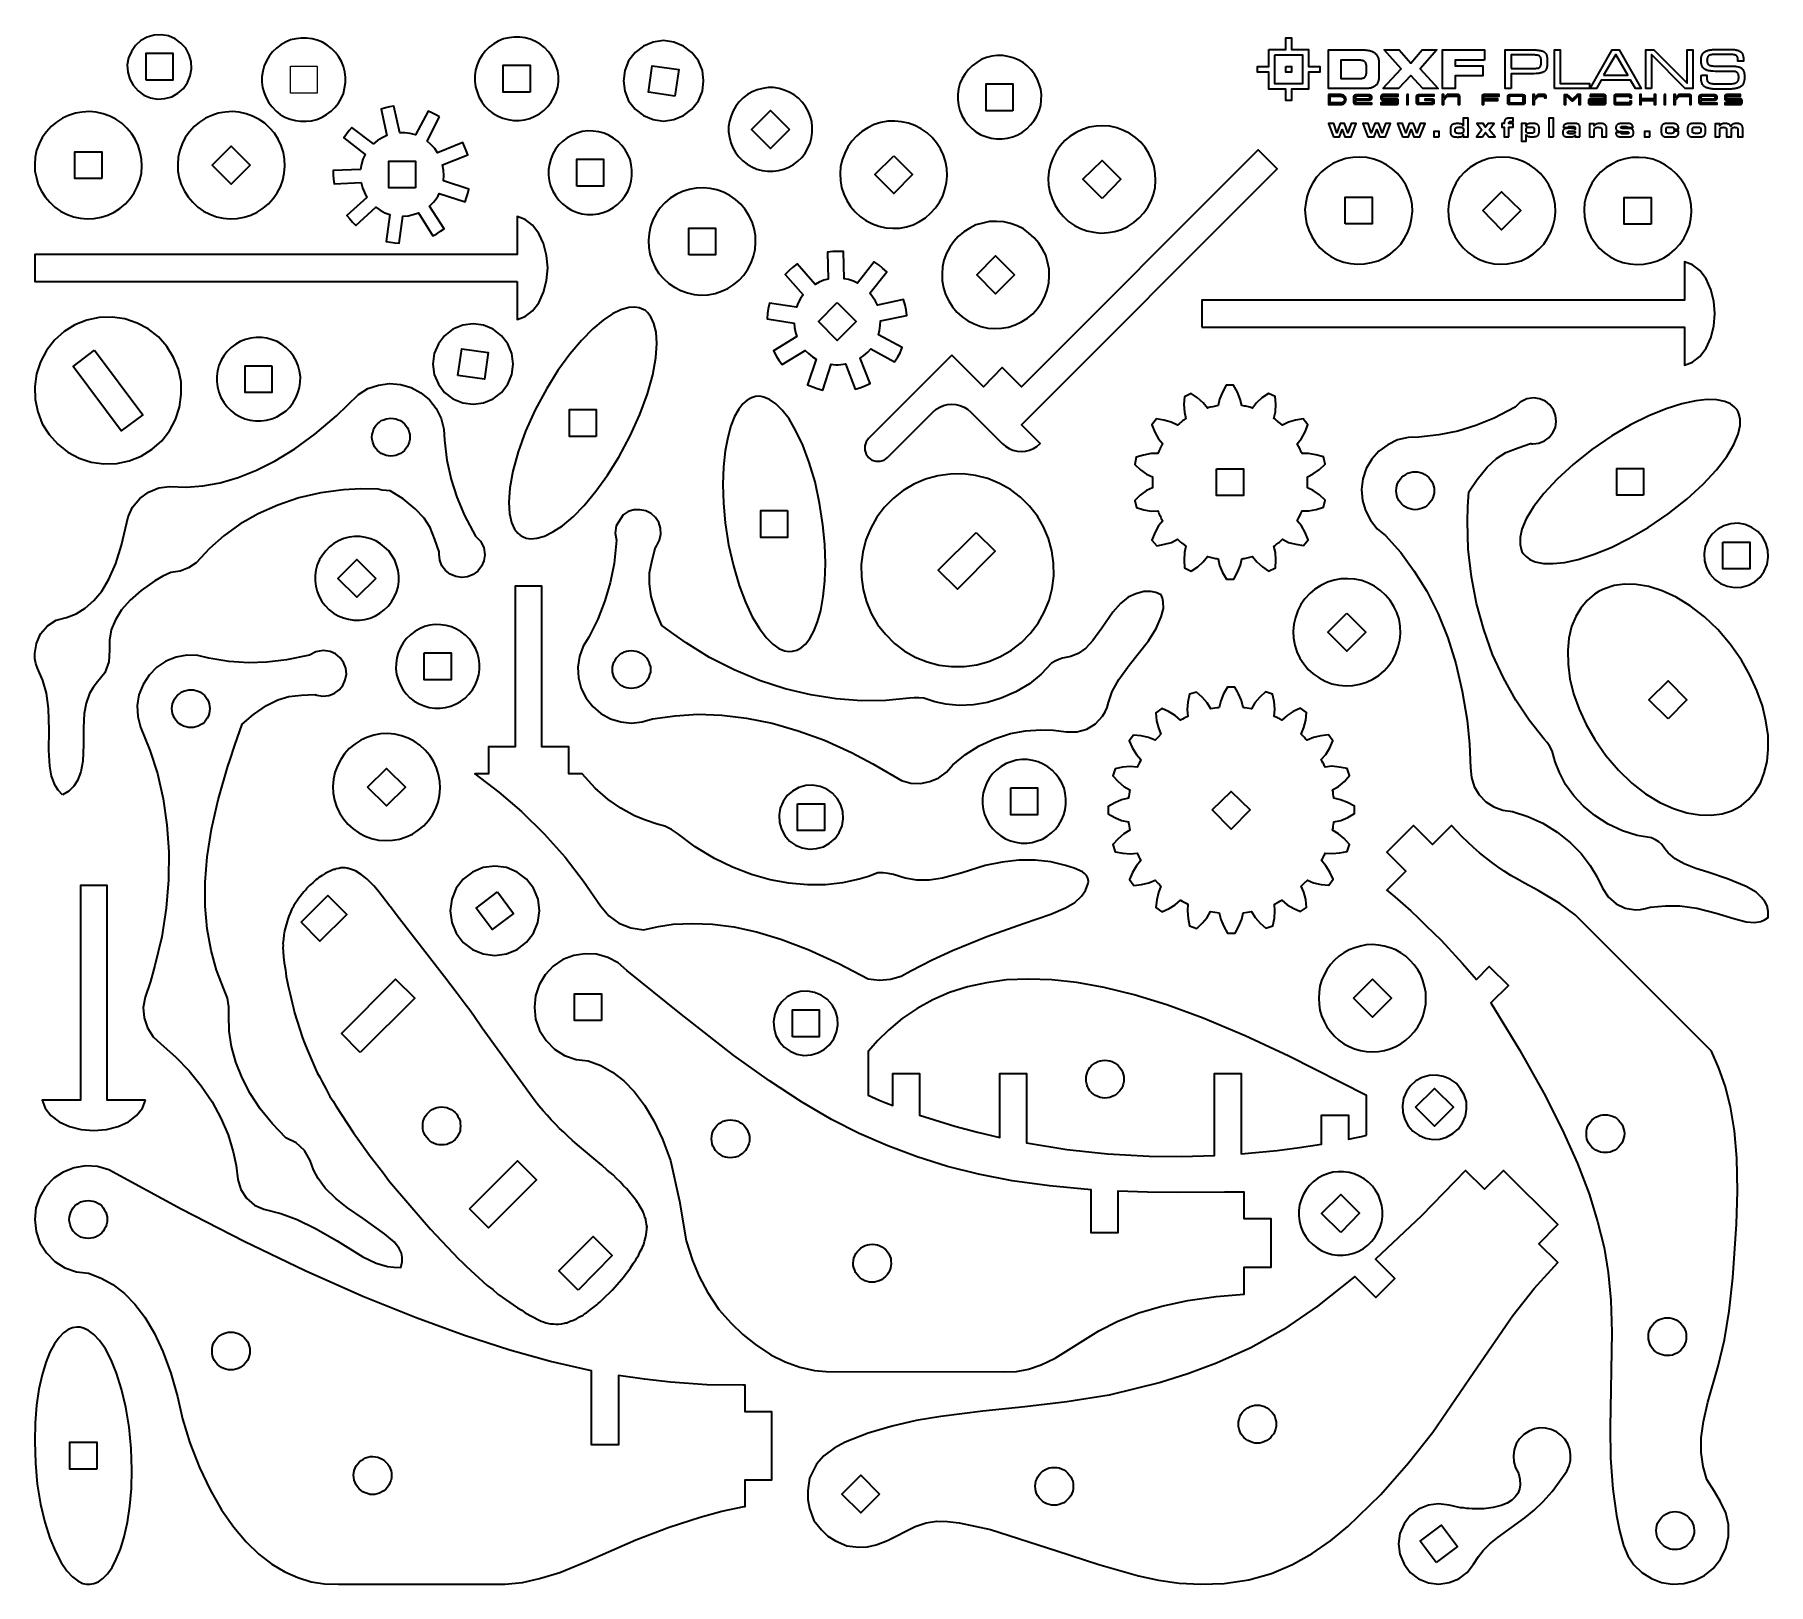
# Model space of a CAD drawing. Header units: centimetres. Extents: x -9.7 to 9.7, y -8.7 to 8.7.
import ezdxf

# ---------------------------------------------------------------- set-up
doc = ezdxf.new("R2010")
doc.units = ezdxf.units.CM
doc.header["$MEASUREMENT"] = 0
doc.layers.add('layer 1', color=7, linetype='Continuous')

msp = doc.modelspace()

# ---------------------------------------------------------------- linework, layer by layer
at = {"layer": 'layer 1', "color": 250, "lineweight": 35}
for points, knots in [([(-8.59915, 8.57771), (-8.59915, 8.57771), (-8.53751, 8.63131), (-8.53751, 8.63131), (-8.53751, 8.63131), (-8.53751, 8.63131), (-8.46784, 8.6715), (-8.46784, 8.6715), (-8.46784, 8.6715), (-8.46784, 8.6715), (-8.39013, 8.69294), (-8.39013, 8.69294), (-8.39013, 8.69294), (-8.39013, 8.69294), (-8.30974, 8.6983), (-8.30974, 8.6983), (-8.30974, 8.6983), (-8.30974, 8.6983), (-8.22935, 8.6849), (-8.22935, 8.6849), (-8.22935, 8.6849), (-8.22935, 8.6849), (-8.15432, 8.65275), (-8.15432, 8.65275), (-8.15432, 8.65275), (-8.15432, 8.65275), (-8.09, 8.60451), (-8.09, 8.60451), (-8.09, 8.60451), (-8.09, 8.60451), (-8.03373, 8.54555), (-8.03373, 8.54555), (-8.03373, 8.54555), (-8.03373, 8.54555), (-7.99621, 8.4732), (-7.99621, 8.4732), (-7.99621, 8.4732), (-7.99621, 8.4732), (-7.97478, 8.39817), (-7.97478, 8.39817), (-7.97478, 8.39817), (-7.97478, 8.39817), (-7.96942, 8.31511), (-7.96942, 8.31511), (-7.96942, 8.31511), (-7.96942, 8.31511), (-7.98282, 8.23739), (-7.98282, 8.23739), (-7.98282, 8.23739), (-7.98282, 8.23739), (-8.01497, 8.16236), (-8.01497, 8.16236), (-8.01497, 8.16236), (-8.01497, 8.16236), (-8.06053, 8.09537), (-8.06053, 8.09537), (-8.06053, 8.09537), (-8.06053, 8.09537), (-8.12216, 8.04177), (-8.12216, 8.04177), (-8.12216, 8.04177), (-8.12216, 8.04177), (-8.19183, 8.00157), (-8.19183, 8.00157), (-8.19183, 8.00157), (-8.19183, 8.00157), (-8.26954, 7.98015), (-8.26954, 7.98015), (-8.26954, 7.98015), (-8.26954, 7.98015), (-8.34993, 7.97479), (-8.34993, 7.97479), (-8.34993, 7.97479), (-8.34993, 7.97479), (-8.43033, 7.99085), (-8.43033, 7.99085), (-8.43033, 7.99085), (-8.43033, 7.99085), (-8.50536, 8.02033), (-8.50536, 8.02033), (-8.50536, 8.02033), (-8.50536, 8.02033), (-8.56967, 8.06858), (-8.56967, 8.06858), (-8.56967, 8.06858), (-8.56967, 8.06858), (-8.62594, 8.1302), (-8.62594, 8.1302), (-8.62594, 8.1302), (-8.62594, 8.1302), (-8.66346, 8.19988), (-8.66346, 8.19988), (-8.66346, 8.19988), (-8.66346, 8.19988), (-8.6849, 8.27758), (-8.6849, 8.27758), (-8.6849, 8.27758), (-8.6849, 8.27758), (-8.69026, 8.35797), (-8.69026, 8.35797), (-8.69026, 8.35797), (-8.69026, 8.35797), (-8.67686, 8.43836), (-8.67686, 8.43836), (-8.67686, 8.43836), (-8.67686, 8.43836), (-8.6447, 8.51072), (-8.6447, 8.51072), (-8.6447, 8.51072), (-8.6447, 8.51072), (-8.59915, 8.57771), (-8.59915, 8.57771)], [0, 0, 0, 0, 0.03448276, 0.03448276, 0.03448276, 0.03448276, 0.06896552, 0.06896552, 0.06896552, 0.06896552, 0.10344828, 0.10344828, 0.10344828, 0.10344828, 0.13793103, 0.13793103, 0.13793103, 0.13793103, 0.17241379, 0.17241379, 0.17241379, 0.17241379, 0.20689655, 0.20689655, 0.20689655, 0.20689655, 0.24137931, 0.24137931, 0.24137931, 0.24137931, 0.27586207, 0.27586207, 0.27586207, 0.27586207, 0.31034483, 0.31034483, 0.31034483, 0.31034483, 0.34482759, 0.34482759, 0.34482759, 0.34482759, 0.37931034, 0.37931034, 0.37931034, 0.37931034, 0.4137931, 0.4137931, 0.4137931, 0.4137931, 0.44827586, 0.44827586, 0.44827586, 0.44827586, 0.48275862, 0.48275862, 0.48275862, 0.48275862, 0.51724138, 0.51724138, 0.51724138, 0.51724138, 0.55172414, 0.55172414, 0.55172414, 0.55172414, 0.5862069, 0.5862069, 0.5862069, 0.5862069, 0.62068966, 0.62068966, 0.62068966, 0.62068966, 0.65517241, 0.65517241, 0.65517241, 0.65517241, 0.68965517, 0.68965517, 0.68965517, 0.68965517, 0.72413793, 0.72413793, 0.72413793, 0.72413793, 0.75862069, 0.75862069, 0.75862069, 0.75862069, 0.79310345, 0.79310345, 0.79310345, 0.79310345, 0.82758621, 0.82758621, 0.82758621, 0.82758621, 0.86206897, 0.86206897, 0.86206897, 0.86206897, 0.89655172, 0.89655172, 0.89655172, 0.89655172, 0.93103448, 0.93103448, 0.93103448, 0.93103448, 1, 1, 1, 1]), ([(-6.97257, 7.80328), (-6.97257, 7.80328), (-7.0208, 7.84079), (-7.0208, 7.84079), (-7.0208, 7.84079), (-7.0208, 7.84079), (-7.06368, 7.88635), (-7.06368, 7.88635), (-7.06368, 7.88635), (-7.06368, 7.88635), (-7.10119, 7.93458), (-7.10119, 7.93458), (-7.10119, 7.93458), (-7.10119, 7.93458), (-7.13335, 7.98817), (-7.13335, 7.98817), (-7.13335, 7.98817), (-7.13335, 7.98817), (-7.15479, 8.04445), (-7.15479, 8.04445), (-7.15479, 8.04445), (-7.15479, 8.04445), (-7.17087, 8.10608), (-7.17087, 8.10608), (-7.17087, 8.10608), (-7.17087, 8.10608), (-7.17891, 8.16503), (-7.17891, 8.16503), (-7.17891, 8.16503), (-7.17891, 8.16503), (-7.17891, 8.22667), (-7.17891, 8.22667), (-7.17891, 8.22667), (-7.17891, 8.22667), (-7.16819, 8.2883), (-7.16819, 8.2883), (-7.16819, 8.2883), (-7.16819, 8.2883), (-7.15211, 8.34725), (-7.15211, 8.34725), (-7.15211, 8.34725), (-7.15211, 8.34725), (-7.12799, 8.40353), (-7.12799, 8.40353), (-7.12799, 8.40353), (-7.12799, 8.40353), (-7.09851, 8.45712), (-7.09851, 8.45712), (-7.09851, 8.45712), (-7.09851, 8.45712), (-7.061, 8.50536), (-7.061, 8.50536), (-7.061, 8.50536), (-7.061, 8.50536), (-7.01544, 8.54823), (-7.01544, 8.54823), (-7.01544, 8.54823), (-7.01544, 8.54823), (-6.96721, 8.58575), (-6.96721, 8.58575), (-6.96721, 8.58575), (-6.96721, 8.58575), (-6.91362, 8.61522), (-6.91362, 8.61522), (-6.91362, 8.61522), (-6.91362, 8.61522), (-6.85734, 8.63935), (-6.85734, 8.63935), (-6.85734, 8.63935), (-6.85734, 8.63935), (-6.79839, 8.65275), (-6.79839, 8.65275), (-6.79839, 8.65275), (-6.79839, 8.65275), (-6.73677, 8.66078), (-6.73677, 8.66078), (-6.73677, 8.66078), (-6.73677, 8.66078), (-6.67781, 8.66078), (-6.67781, 8.66078), (-6.67781, 8.66078), (-6.67781, 8.66078), (-6.61349, 8.65275), (-6.61349, 8.65275), (-6.61349, 8.65275), (-6.61349, 8.65275), (-6.55722, 8.63667), (-6.55722, 8.63667), (-6.55722, 8.63667), (-6.55722, 8.63667), (-6.49826, 8.61254), (-6.49826, 8.61254), (-6.49826, 8.61254), (-6.49826, 8.61254), (-6.44735, 8.58039), (-6.44735, 8.58039), (-6.44735, 8.58039), (-6.44735, 8.58039), (-6.39912, 8.54287), (-6.39912, 8.54287), (-6.39912, 8.54287), (-6.39912, 8.54287), (-6.35356, 8.5), (-6.35356, 8.5), (-6.35356, 8.5), (-6.35356, 8.5), (-6.31873, 8.45176), (-6.31873, 8.45176), (-6.31873, 8.45176), (-6.31873, 8.45176), (-6.28658, 8.39817), (-6.28658, 8.39817), (-6.28658, 8.39817), (-6.28658, 8.39817), (-6.26514, 8.3419), (-6.26514, 8.3419), (-6.26514, 8.3419), (-6.26514, 8.3419), (-6.24905, 8.28294), (-6.24905, 8.28294), (-6.24905, 8.28294), (-6.24905, 8.28294), (-6.24101, 8.21863), (-6.24101, 8.21863), (-6.24101, 8.21863), (-6.24101, 8.21863), (-6.24101, 8.15968), (-6.24101, 8.15968), (-6.24101, 8.15968), (-6.24101, 8.15968), (-6.25173, 8.09804), (-6.25173, 8.09804), (-6.25173, 8.09804), (-6.25173, 8.09804), (-6.26514, 8.03909), (-6.26514, 8.03909), (-6.26514, 8.03909), (-6.26514, 8.03909), (-6.28926, 7.98283), (-6.28926, 7.98283), (-6.28926, 7.98283), (-6.28926, 7.98283), (-6.32141, 7.92922), (-6.32141, 7.92922), (-6.32141, 7.92922), (-6.32141, 7.92922), (-6.35892, 7.88099), (-6.35892, 7.88099), (-6.35892, 7.88099), (-6.35892, 7.88099), (-6.4018, 7.83811), (-6.4018, 7.83811), (-6.4018, 7.83811), (-6.4018, 7.83811), (-6.45272, 7.8006), (-6.45272, 7.8006), (-6.45272, 7.8006), (-6.45272, 7.8006), (-6.50362, 7.77112), (-6.50362, 7.77112), (-6.50362, 7.77112), (-6.50362, 7.77112), (-6.56257, 7.74701), (-6.56257, 7.74701), (-6.56257, 7.74701), (-6.56257, 7.74701), (-6.62154, 7.73092), (-6.62154, 7.73092), (-6.62154, 7.73092), (-6.62154, 7.73092), (-6.68317, 7.72556), (-6.68317, 7.72556), (-6.68317, 7.72556), (-6.68317, 7.72556), (-6.74479, 7.72556), (-6.74479, 7.72556), (-6.74479, 7.72556), (-6.74479, 7.72556), (-6.80375, 7.73361), (-6.80375, 7.73361), (-6.80375, 7.73361), (-6.80375, 7.73361), (-6.8627, 7.74969), (-6.8627, 7.74969), (-6.8627, 7.74969), (-6.8627, 7.74969), (-6.92165, 7.7738), (-6.92165, 7.7738), (-6.92165, 7.7738), (-6.92165, 7.7738), (-6.97257, 7.80328), (-6.97257, 7.80328)], [0, 0, 0, 0, 0.02040816, 0.02040816, 0.02040816, 0.02040816, 0.04081633, 0.04081633, 0.04081633, 0.04081633, 0.06122449, 0.06122449, 0.06122449, 0.06122449, 0.08163265, 0.08163265, 0.08163265, 0.08163265, 0.10204082, 0.10204082, 0.10204082, 0.10204082, 0.12244898, 0.12244898, 0.12244898, 0.12244898, 0.14285714, 0.14285714, 0.14285714, 0.14285714, 0.16326531, 0.16326531, 0.16326531, 0.16326531, 0.18367347, 0.18367347, 0.18367347, 0.18367347, 0.20408163, 0.20408163, 0.20408163, 0.20408163, 0.2244898, 0.2244898, 0.2244898, 0.2244898, 0.24489796, 0.24489796, 0.24489796, 0.24489796, 0.26530612, 0.26530612, 0.26530612, 0.26530612, 0.28571429, 0.28571429, 0.28571429, 0.28571429, 0.30612245, 0.30612245, 0.30612245, 0.30612245, 0.32653061, 0.32653061, 0.32653061, 0.32653061, 0.34693878, 0.34693878, 0.34693878, 0.34693878, 0.36734694, 0.36734694, 0.36734694, 0.36734694, 0.3877551, 0.3877551, 0.3877551, 0.3877551, 0.40816327, 0.40816327, 0.40816327, 0.40816327, 0.42857143, 0.42857143, 0.42857143, 0.42857143, 0.44897959, 0.44897959, 0.44897959, 0.44897959, 0.46938776, 0.46938776, 0.46938776, 0.46938776, 0.48979592, 0.48979592, 0.48979592, 0.48979592, 0.51020408, 0.51020408, 0.51020408, 0.51020408, 0.53061224, 0.53061224, 0.53061224, 0.53061224, 0.55102041, 0.55102041, 0.55102041, 0.55102041, 0.57142857, 0.57142857, 0.57142857, 0.57142857, 0.59183673, 0.59183673, 0.59183673, 0.59183673, 0.6122449, 0.6122449, 0.6122449, 0.6122449, 0.63265306, 0.63265306, 0.63265306, 0.63265306, 0.65306122, 0.65306122, 0.65306122, 0.65306122, 0.67346939, 0.67346939, 0.67346939, 0.67346939, 0.69387755, 0.69387755, 0.69387755, 0.69387755, 0.71428571, 0.71428571, 0.71428571, 0.71428571, 0.73469388, 0.73469388, 0.73469388, 0.73469388, 0.75510204, 0.75510204, 0.75510204, 0.75510204, 0.7755102, 0.7755102, 0.7755102, 0.7755102, 0.79591837, 0.79591837, 0.79591837, 0.79591837, 0.81632653, 0.81632653, 0.81632653, 0.81632653, 0.83673469, 0.83673469, 0.83673469, 0.83673469, 0.85714286, 0.85714286, 0.85714286, 0.85714286, 0.87755102, 0.87755102, 0.87755102, 0.87755102, 0.89795918, 0.89795918, 0.89795918, 0.89795918, 0.91836735, 0.91836735, 0.91836735, 0.91836735, 0.93877551, 0.93877551, 0.93877551, 0.93877551, 0.95918367, 0.95918367, 0.95918367, 0.95918367, 1, 1, 1, 1]), ([(-4.05706, 8.59111), (-4.05706, 8.59111), (-4.00882, 8.55359), (-4.00882, 8.55359), (-4.00882, 8.55359), (-4.00882, 8.55359), (-3.96596, 8.51072), (-3.96596, 8.51072), (-3.96596, 8.51072), (-3.96596, 8.51072), (-3.92844, 8.46248), (-3.92844, 8.46248), (-3.92844, 8.46248), (-3.92844, 8.46248), (-3.89895, 8.4089), (-3.89895, 8.4089), (-3.89895, 8.4089), (-3.89895, 8.4089), (-3.87485, 8.34993), (-3.87485, 8.34993), (-3.87485, 8.34993), (-3.87485, 8.34993), (-3.85877, 8.29098), (-3.85877, 8.29098), (-3.85877, 8.29098), (-3.85877, 8.29098), (-3.85073, 8.23203), (-3.85073, 8.23203), (-3.85073, 8.23203), (-3.85073, 8.23203), (-3.85073, 8.17039), (-3.85073, 8.17039), (-3.85073, 8.17039), (-3.85073, 8.17039), (-3.85877, 8.10876), (-3.85877, 8.10876), (-3.85877, 8.10876), (-3.85877, 8.10876), (-3.87753, 8.04981), (-3.87753, 8.04981), (-3.87753, 8.04981), (-3.87753, 8.04981), (-3.90163, 7.99353), (-3.90163, 7.99353), (-3.90163, 7.99353), (-3.90163, 7.99353), (-3.93112, 7.93994), (-3.93112, 7.93994), (-3.93112, 7.93994), (-3.93112, 7.93994), (-3.96864, 7.89171), (-3.96864, 7.89171), (-3.96864, 7.89171), (-3.96864, 7.89171), (-4.01418, 7.84884), (-4.01418, 7.84884), (-4.01418, 7.84884), (-4.01418, 7.84884), (-4.06241, 7.81131), (-4.06241, 7.81131), (-4.06241, 7.81131), (-4.06241, 7.81131), (-4.11601, 7.78184), (-4.11601, 7.78184), (-4.11601, 7.78184), (-4.11601, 7.78184), (-4.17228, 7.75773), (-4.17228, 7.75773), (-4.17228, 7.75773), (-4.17228, 7.75773), (-4.23124, 7.74165), (-4.23124, 7.74165), (-4.23124, 7.74165), (-4.23124, 7.74165), (-4.29287, 7.73629), (-4.29287, 7.73629), (-4.29287, 7.73629), (-4.29287, 7.73629), (-4.3545, 7.73629), (-4.3545, 7.73629), (-4.3545, 7.73629), (-4.3545, 7.73629), (-4.41613, 7.74433), (-4.41613, 7.74433), (-4.41613, 7.74433), (-4.41613, 7.74433), (-4.4751, 7.76041), (-4.4751, 7.76041), (-4.4751, 7.76041), (-4.4751, 7.76041), (-4.52868, 7.78452), (-4.52868, 7.78452), (-4.52868, 7.78452), (-4.52868, 7.78452), (-4.58228, 7.81399), (-4.58228, 7.81399), (-4.58228, 7.81399), (-4.58228, 7.81399), (-4.63319, 7.85152), (-4.63319, 7.85152), (-4.63319, 7.85152), (-4.63319, 7.85152), (-4.67607, 7.89706), (-4.67607, 7.89706), (-4.67607, 7.89706), (-4.67607, 7.89706), (-4.7109, 7.9453), (-4.7109, 7.9453), (-4.7109, 7.9453), (-4.7109, 7.9453), (-4.74306, 7.99889), (-4.74306, 7.99889), (-4.74306, 7.99889), (-4.74306, 7.99889), (-4.7645, 8.05517), (-4.7645, 8.05517), (-4.7645, 8.05517), (-4.7645, 8.05517), (-4.78057, 8.11412), (-4.78057, 8.11412), (-4.78057, 8.11412), (-4.78057, 8.11412), (-4.78861, 8.17575), (-4.78861, 8.17575), (-4.78861, 8.17575), (-4.78861, 8.17575), (-4.78861, 8.23739), (-4.78861, 8.23739), (-4.78861, 8.23739), (-4.78861, 8.23739), (-4.78057, 8.29903), (-4.78057, 8.29903), (-4.78057, 8.29903), (-4.78057, 8.29903), (-4.7645, 8.35797), (-4.7645, 8.35797), (-4.7645, 8.35797), (-4.7645, 8.35797), (-4.74038, 8.41426), (-4.74038, 8.41426), (-4.74038, 8.41426), (-4.74038, 8.41426), (-4.70823, 8.46784), (-4.70823, 8.46784), (-4.70823, 8.46784), (-4.70823, 8.46784), (-4.67071, 8.51609), (-4.67071, 8.51609), (-4.67071, 8.51609), (-4.67071, 8.51609), (-4.62783, 8.55895), (-4.62783, 8.55895), (-4.62783, 8.55895), (-4.62783, 8.55895), (-4.57692, 8.59647), (-4.57692, 8.59647), (-4.57692, 8.59647), (-4.57692, 8.59647), (-4.526, 8.62594), (-4.526, 8.62594), (-4.526, 8.62594), (-4.526, 8.62594), (-4.46705, 8.65007), (-4.46705, 8.65007), (-4.46705, 8.65007), (-4.46705, 8.65007), (-4.4081, 8.66346), (-4.4081, 8.66346), (-4.4081, 8.66346), (-4.4081, 8.66346), (-4.34914, 8.6715), (-4.34914, 8.6715), (-4.34914, 8.6715), (-4.34914, 8.6715), (-4.28483, 8.6715), (-4.28483, 8.6715), (-4.28483, 8.6715), (-4.28483, 8.6715), (-4.22588, 8.66346), (-4.22588, 8.66346), (-4.22588, 8.66346), (-4.22588, 8.66346), (-4.16692, 8.64739), (-4.16692, 8.64739), (-4.16692, 8.64739), (-4.16692, 8.64739), (-4.10798, 8.62326), (-4.10798, 8.62326), (-4.10798, 8.62326), (-4.10798, 8.62326), (-4.05706, 8.59111), (-4.05706, 8.59111)], [0, 0, 0, 0, 0.02040816, 0.02040816, 0.02040816, 0.02040816, 0.04081633, 0.04081633, 0.04081633, 0.04081633, 0.06122449, 0.06122449, 0.06122449, 0.06122449, 0.08163265, 0.08163265, 0.08163265, 0.08163265, 0.10204082, 0.10204082, 0.10204082, 0.10204082, 0.12244898, 0.12244898, 0.12244898, 0.12244898, 0.14285714, 0.14285714, 0.14285714, 0.14285714, 0.16326531, 0.16326531, 0.16326531, 0.16326531, 0.18367347, 0.18367347, 0.18367347, 0.18367347, 0.20408163, 0.20408163, 0.20408163, 0.20408163, 0.2244898, 0.2244898, 0.2244898, 0.2244898, 0.24489796, 0.24489796, 0.24489796, 0.24489796, 0.26530612, 0.26530612, 0.26530612, 0.26530612, 0.28571429, 0.28571429, 0.28571429, 0.28571429, 0.30612245, 0.30612245, 0.30612245, 0.30612245, 0.32653061, 0.32653061, 0.32653061, 0.32653061, 0.34693878, 0.34693878, 0.34693878, 0.34693878, 0.36734694, 0.36734694, 0.36734694, 0.36734694, 0.3877551, 0.3877551, 0.3877551, 0.3877551, 0.40816327, 0.40816327, 0.40816327, 0.40816327, 0.42857143, 0.42857143, 0.42857143, 0.42857143, 0.44897959, 0.44897959, 0.44897959, 0.44897959, 0.46938776, 0.46938776, 0.46938776, 0.46938776, 0.48979592, 0.48979592, 0.48979592, 0.48979592, 0.51020408, 0.51020408, 0.51020408, 0.51020408, 0.53061224, 0.53061224, 0.53061224, 0.53061224, 0.55102041, 0.55102041, 0.55102041, 0.55102041, 0.57142857, 0.57142857, 0.57142857, 0.57142857, 0.59183673, 0.59183673, 0.59183673, 0.59183673, 0.6122449, 0.6122449, 0.6122449, 0.6122449, 0.63265306, 0.63265306, 0.63265306, 0.63265306, 0.65306122, 0.65306122, 0.65306122, 0.65306122, 0.67346939, 0.67346939, 0.67346939, 0.67346939, 0.69387755, 0.69387755, 0.69387755, 0.69387755, 0.71428571, 0.71428571, 0.71428571, 0.71428571, 0.73469388, 0.73469388, 0.73469388, 0.73469388, 0.75510204, 0.75510204, 0.75510204, 0.75510204, 0.7755102, 0.7755102, 0.7755102, 0.7755102, 0.79591837, 0.79591837, 0.79591837, 0.79591837, 0.81632653, 0.81632653, 0.81632653, 0.81632653, 0.83673469, 0.83673469, 0.83673469, 0.83673469, 0.85714286, 0.85714286, 0.85714286, 0.85714286, 0.87755102, 0.87755102, 0.87755102, 0.87755102, 0.89795918, 0.89795918, 0.89795918, 0.89795918, 0.91836735, 0.91836735, 0.91836735, 0.91836735, 0.93877551, 0.93877551, 0.93877551, 0.93877551, 0.95918367, 0.95918367, 0.95918367, 0.95918367, 1, 1, 1, 1]), ([(-2.78689, 7.74433), (-2.78689, 7.74433), (-2.89676, 7.78988), (-2.89676, 7.78988), (-2.89676, 7.78988), (-2.89676, 7.78988), (-2.99055, 7.86224), (-2.99055, 7.86224), (-2.99055, 7.86224), (-2.99055, 7.86224), (-3.0629, 7.95602), (-3.0629, 7.95602), (-3.0629, 7.95602), (-3.0629, 7.95602), (-3.10576, 8.06321), (-3.10576, 8.06321), (-3.10576, 8.06321), (-3.10576, 8.06321), (-3.12185, 8.18112), (-3.12185, 8.18112), (-3.12185, 8.18112), (-3.12185, 8.18112), (-3.10576, 8.29635), (-3.10576, 8.29635), (-3.10576, 8.29635), (-3.10576, 8.29635), (-3.0629, 8.40622), (-3.0629, 8.40622), (-3.0629, 8.40622), (-3.0629, 8.40622), (-2.99055, 8.5), (-2.99055, 8.5), (-2.99055, 8.5), (-2.99055, 8.5), (-2.89676, 8.56967), (-2.89676, 8.56967), (-2.89676, 8.56967), (-2.89676, 8.56967), (-2.78689, 8.61522), (-2.78689, 8.61522), (-2.78689, 8.61522), (-2.78689, 8.61522), (-2.67166, 8.63131), (-2.67166, 8.63131), (-2.67166, 8.63131), (-2.67166, 8.63131), (-2.55374, 8.61522), (-2.55374, 8.61522), (-2.55374, 8.61522), (-2.55374, 8.61522), (-2.44657, 8.56967), (-2.44657, 8.56967), (-2.44657, 8.56967), (-2.44657, 8.56967), (-2.35278, 8.5), (-2.35278, 8.5), (-2.35278, 8.5), (-2.35278, 8.5), (-2.28042, 8.40622), (-2.28042, 8.40622), (-2.28042, 8.40622), (-2.28042, 8.40622), (-2.23487, 8.29635), (-2.23487, 8.29635), (-2.23487, 8.29635), (-2.23487, 8.29635), (-2.22147, 8.18112), (-2.22147, 8.18112), (-2.22147, 8.18112), (-2.22147, 8.18112), (-2.23487, 8.06321), (-2.23487, 8.06321), (-2.23487, 8.06321), (-2.23487, 8.06321), (-2.28042, 7.95602), (-2.28042, 7.95602), (-2.28042, 7.95602), (-2.28042, 7.95602), (-2.35278, 7.86224), (-2.35278, 7.86224), (-2.35278, 7.86224), (-2.35278, 7.86224), (-2.44657, 7.78988), (-2.44657, 7.78988), (-2.44657, 7.78988), (-2.44657, 7.78988), (-2.55374, 7.74433), (-2.55374, 7.74433), (-2.55374, 7.74433), (-2.55374, 7.74433), (-2.67166, 7.72824), (-2.67166, 7.72824), (-2.67166, 7.72824), (-2.67166, 7.72824), (-2.78689, 7.74433), (-2.78689, 7.74433)], [0, 0, 0, 0, 0.04, 0.04, 0.04, 0.04, 0.08, 0.08, 0.08, 0.08, 0.12, 0.12, 0.12, 0.12, 0.16, 0.16, 0.16, 0.16, 0.2, 0.2, 0.2, 0.2, 0.24, 0.24, 0.24, 0.24, 0.28, 0.28, 0.28, 0.28, 0.32, 0.32, 0.32, 0.32, 0.36, 0.36, 0.36, 0.36, 0.4, 0.4, 0.4, 0.4, 0.44, 0.44, 0.44, 0.44, 0.48, 0.48, 0.48, 0.48, 0.52, 0.52, 0.52, 0.52, 0.56, 0.56, 0.56, 0.56, 0.6, 0.6, 0.6, 0.6, 0.64, 0.64, 0.64, 0.64, 0.68, 0.68, 0.68, 0.68, 0.72, 0.72, 0.72, 0.72, 0.76, 0.76, 0.76, 0.76, 0.8, 0.8, 0.8, 0.8, 0.84, 0.84, 0.84, 0.84, 0.88, 0.88, 0.88, 0.88, 0.92, 0.92, 0.92, 0.92, 1, 1, 1, 1]), ([(4.12352, 8.53355), (4.12352, 8.53355), (4.12352, 8.3423), (4.12352, 8.3423), (4.12352, 8.3423), (4.12352, 8.3423), (3.99602, 8.3423), (3.99602, 8.3423), (3.99602, 8.3423), (3.99602, 8.3423), (3.99602, 8.27855), (3.99602, 8.27855), (3.99602, 8.27855), (3.99602, 8.27855), (4.12352, 8.27855), (4.12352, 8.27855), (4.12352, 8.27855), (4.12352, 8.27855), (4.12352, 8.08731), (4.12352, 8.08731), (4.12352, 8.08731), (4.12352, 8.08731), (4.31476, 8.08731), (4.31476, 8.08731), (4.31476, 8.08731), (4.31476, 8.08731), (4.31476, 7.95982), (4.31476, 7.95982), (4.31476, 7.95982), (4.31476, 7.95982), (4.37851, 7.95982), (4.37851, 7.95982), (4.37851, 7.95982), (4.37851, 7.95982), (4.37851, 8.08731), (4.37851, 8.08731), (4.37851, 8.08731), (4.37851, 8.08731), (4.56975, 8.08731), (4.56975, 8.08731), (4.56975, 8.08731), (4.56975, 8.08731), (4.56975, 8.27855), (4.56975, 8.27855), (4.56975, 8.27855), (4.56975, 8.27855), (4.69725, 8.27855), (4.69725, 8.27855), (4.69725, 8.27855), (4.69725, 8.27855), (4.69725, 8.3423), (4.69725, 8.3423), (4.69725, 8.3423), (4.69725, 8.3423), (4.56975, 8.3423), (4.56975, 8.3423), (4.56975, 8.3423), (4.56975, 8.3423), (4.56975, 8.53355), (4.56975, 8.53355), (4.56975, 8.53355), (4.56975, 8.53355), (4.37851, 8.53355), (4.37851, 8.53355), (4.37851, 8.53355), (4.37851, 8.53355), (4.37851, 8.66104), (4.37851, 8.66104), (4.37851, 8.66104), (4.37851, 8.66104), (4.31476, 8.66104), (4.31476, 8.66104), (4.31476, 8.66104), (4.31476, 8.66104), (4.31476, 8.53355), (4.31476, 8.53355), (4.31476, 8.53355), (4.31476, 8.53355), (4.12352, 8.53355), (4.12352, 8.53355)], [0, 0, 0, 0, 0.04761905, 0.04761905, 0.04761905, 0.04761905, 0.0952381, 0.0952381, 0.0952381, 0.0952381, 0.14285714, 0.14285714, 0.14285714, 0.14285714, 0.19047619, 0.19047619, 0.19047619, 0.19047619, 0.23809524, 0.23809524, 0.23809524, 0.23809524, 0.28571429, 0.28571429, 0.28571429, 0.28571429, 0.33333333, 0.33333333, 0.33333333, 0.33333333, 0.38095238, 0.38095238, 0.38095238, 0.38095238, 0.42857143, 0.42857143, 0.42857143, 0.42857143, 0.47619048, 0.47619048, 0.47619048, 0.47619048, 0.52380952, 0.52380952, 0.52380952, 0.52380952, 0.57142857, 0.57142857, 0.57142857, 0.57142857, 0.61904762, 0.61904762, 0.61904762, 0.61904762, 0.66666667, 0.66666667, 0.66666667, 0.66666667, 0.71428571, 0.71428571, 0.71428571, 0.71428571, 0.76190476, 0.76190476, 0.76190476, 0.76190476, 0.80952381, 0.80952381, 0.80952381, 0.80952381, 0.85714286, 0.85714286, 0.85714286, 0.85714286, 0.9047619, 0.9047619, 0.9047619, 0.9047619, 1, 1, 1, 1]), ([(-8.47856, 8.18648), (-8.47856, 8.18648), (-8.17843, 8.18648), (-8.17843, 8.18648), (-8.17843, 8.18648), (-8.17843, 8.18648), (-8.17843, 8.48928), (-8.17843, 8.48928), (-8.17843, 8.48928), (-8.17843, 8.48928), (-8.47856, 8.48928), (-8.47856, 8.48928), (-8.47856, 8.48928), (-8.47856, 8.48928), (-8.47856, 8.18648), (-8.47856, 8.18648)], [0, 0, 0, 0, 0.2, 0.2, 0.2, 0.2, 0.4, 0.4, 0.4, 0.4, 0.6, 0.6, 0.6, 0.6, 1, 1, 1, 1]), ([(1.36397, 8.38477), (1.36397, 8.38477), (1.41219, 8.34725), (1.41219, 8.34725), (1.41219, 8.34725), (1.41219, 8.34725), (1.45507, 8.30439), (1.45507, 8.30439), (1.45507, 8.30439), (1.45507, 8.30439), (1.49258, 8.25347), (1.49258, 8.25347), (1.49258, 8.25347), (1.49258, 8.25347), (1.52206, 8.20256), (1.52206, 8.20256), (1.52206, 8.20256), (1.52206, 8.20256), (1.54618, 8.1436), (1.54618, 8.1436), (1.54618, 8.1436), (1.54618, 8.1436), (1.56225, 8.08465), (1.56225, 8.08465), (1.56225, 8.08465), (1.56225, 8.08465), (1.57029, 8.02301), (1.57029, 8.02301), (1.57029, 8.02301), (1.57029, 8.02301), (1.56761, 7.96139), (1.56761, 7.96139), (1.56761, 7.96139), (1.56761, 7.96139), (1.56225, 7.90242), (1.56225, 7.90242), (1.56225, 7.90242), (1.56225, 7.90242), (1.5435, 7.84347), (1.5435, 7.84347), (1.5435, 7.84347), (1.5435, 7.84347), (1.51938, 7.78452), (1.51938, 7.78452), (1.51938, 7.78452), (1.51938, 7.78452), (1.4899, 7.73361), (1.4899, 7.73361), (1.4899, 7.73361), (1.4899, 7.73361), (1.44971, 7.68537), (1.44971, 7.68537), (1.44971, 7.68537), (1.44971, 7.68537), (1.40683, 7.6425), (1.40683, 7.6425), (1.40683, 7.6425), (1.40683, 7.6425), (1.3586, 7.6023), (1.3586, 7.6023), (1.3586, 7.6023), (1.3586, 7.6023), (1.30501, 7.57282), (1.30501, 7.57282), (1.30501, 7.57282), (1.30501, 7.57282), (1.24874, 7.55138), (1.24874, 7.55138), (1.24874, 7.55138), (1.24874, 7.55138), (1.18979, 7.53532), (1.18979, 7.53532), (1.18979, 7.53532), (1.18979, 7.53532), (1.12815, 7.52728), (1.12815, 7.52728), (1.12815, 7.52728), (1.12815, 7.52728), (1.06652, 7.52728), (1.06652, 7.52728), (1.06652, 7.52728), (1.06652, 7.52728), (1.00488, 7.53532), (1.00488, 7.53532), (1.00488, 7.53532), (1.00488, 7.53532), (0.94592, 7.55406), (0.94592, 7.55406), (0.94592, 7.55406), (0.94592, 7.55406), (0.88965, 7.5755), (0.88965, 7.5755), (0.88965, 7.5755), (0.88965, 7.5755), (0.83606, 7.60766), (0.83606, 7.60766), (0.83606, 7.60766), (0.83606, 7.60766), (0.78783, 7.64518), (0.78783, 7.64518), (0.78783, 7.64518), (0.78783, 7.64518), (0.74496, 7.68805), (0.74496, 7.68805), (0.74496, 7.68805), (0.74496, 7.68805), (0.71011, 7.73629), (0.71011, 7.73629), (0.71011, 7.73629), (0.71011, 7.73629), (0.67796, 7.79256), (0.67796, 7.79256), (0.67796, 7.79256), (0.67796, 7.79256), (0.65384, 7.84884), (0.65384, 7.84884), (0.65384, 7.84884), (0.65384, 7.84884), (0.64044, 7.90778), (0.64044, 7.90778), (0.64044, 7.90778), (0.64044, 7.90778), (0.63241, 7.96943), (0.63241, 7.96943), (0.63241, 7.96943), (0.63241, 7.96943), (0.63241, 8.02837), (0.63241, 8.02837), (0.63241, 8.02837), (0.63241, 8.02837), (0.64044, 8.09001), (0.64044, 8.09001), (0.64044, 8.09001), (0.64044, 8.09001), (0.65652, 8.14896), (0.65652, 8.14896), (0.65652, 8.14896), (0.65652, 8.14896), (0.68064, 8.20524), (0.68064, 8.20524), (0.68064, 8.20524), (0.68064, 8.20524), (0.71279, 8.25882), (0.71279, 8.25882), (0.71279, 8.25882), (0.71279, 8.25882), (0.75032, 8.30707), (0.75032, 8.30707), (0.75032, 8.30707), (0.75032, 8.30707), (0.79319, 8.34993), (0.79319, 8.34993), (0.79319, 8.34993), (0.79319, 8.34993), (0.84411, 8.38745), (0.84411, 8.38745), (0.84411, 8.38745), (0.84411, 8.38745), (0.89501, 8.41962), (0.89501, 8.41962), (0.89501, 8.41962), (0.89501, 8.41962), (0.95397, 8.44104), (0.95397, 8.44104), (0.95397, 8.44104), (0.95397, 8.44104), (1.01293, 8.45712), (1.01293, 8.45712), (1.01293, 8.45712), (1.01293, 8.45712), (1.07188, 8.46516), (1.07188, 8.46516), (1.07188, 8.46516), (1.07188, 8.46516), (1.13619, 8.46516), (1.13619, 8.46516), (1.13619, 8.46516), (1.13619, 8.46516), (1.19515, 8.45444), (1.19515, 8.45444), (1.19515, 8.45444), (1.19515, 8.45444), (1.2541, 8.43836), (1.2541, 8.43836), (1.2541, 8.43836), (1.2541, 8.43836), (1.31036, 8.41694), (1.31036, 8.41694), (1.31036, 8.41694), (1.31036, 8.41694), (1.36397, 8.38477), (1.36397, 8.38477)], [0, 0, 0, 0, 0.02040816, 0.02040816, 0.02040816, 0.02040816, 0.04081633, 0.04081633, 0.04081633, 0.04081633, 0.06122449, 0.06122449, 0.06122449, 0.06122449, 0.08163265, 0.08163265, 0.08163265, 0.08163265, 0.10204082, 0.10204082, 0.10204082, 0.10204082, 0.12244898, 0.12244898, 0.12244898, 0.12244898, 0.14285714, 0.14285714, 0.14285714, 0.14285714, 0.16326531, 0.16326531, 0.16326531, 0.16326531, 0.18367347, 0.18367347, 0.18367347, 0.18367347, 0.20408163, 0.20408163, 0.20408163, 0.20408163, 0.2244898, 0.2244898, 0.2244898, 0.2244898, 0.24489796, 0.24489796, 0.24489796, 0.24489796, 0.26530612, 0.26530612, 0.26530612, 0.26530612, 0.28571429, 0.28571429, 0.28571429, 0.28571429, 0.30612245, 0.30612245, 0.30612245, 0.30612245, 0.32653061, 0.32653061, 0.32653061, 0.32653061, 0.34693878, 0.34693878, 0.34693878, 0.34693878, 0.36734694, 0.36734694, 0.36734694, 0.36734694, 0.3877551, 0.3877551, 0.3877551, 0.3877551, 0.40816327, 0.40816327, 0.40816327, 0.40816327, 0.42857143, 0.42857143, 0.42857143, 0.42857143, 0.44897959, 0.44897959, 0.44897959, 0.44897959, 0.46938776, 0.46938776, 0.46938776, 0.46938776, 0.48979592, 0.48979592, 0.48979592, 0.48979592, 0.51020408, 0.51020408, 0.51020408, 0.51020408, 0.53061224, 0.53061224, 0.53061224, 0.53061224, 0.55102041, 0.55102041, 0.55102041, 0.55102041, 0.57142857, 0.57142857, 0.57142857, 0.57142857, 0.59183673, 0.59183673, 0.59183673, 0.59183673, 0.6122449, 0.6122449, 0.6122449, 0.6122449, 0.63265306, 0.63265306, 0.63265306, 0.63265306, 0.65306122, 0.65306122, 0.65306122, 0.65306122, 0.67346939, 0.67346939, 0.67346939, 0.67346939, 0.69387755, 0.69387755, 0.69387755, 0.69387755, 0.71428571, 0.71428571, 0.71428571, 0.71428571, 0.73469388, 0.73469388, 0.73469388, 0.73469388, 0.75510204, 0.75510204, 0.75510204, 0.75510204, 0.7755102, 0.7755102, 0.7755102, 0.7755102, 0.79591837, 0.79591837, 0.79591837, 0.79591837, 0.81632653, 0.81632653, 0.81632653, 0.81632653, 0.83673469, 0.83673469, 0.83673469, 0.83673469, 0.85714286, 0.85714286, 0.85714286, 0.85714286, 0.87755102, 0.87755102, 0.87755102, 0.87755102, 0.89795918, 0.89795918, 0.89795918, 0.89795918, 0.91836735, 0.91836735, 0.91836735, 0.91836735, 0.93877551, 0.93877551, 0.93877551, 0.93877551, 0.95918367, 0.95918367, 0.95918367, 0.95918367, 1, 1, 1, 1]), ([(4.18726, 8.46979), (4.18726, 8.46979), (4.31476, 8.46979), (4.31476, 8.46979), (4.31476, 8.46979), (4.31476, 8.46979), (4.37851, 8.46979), (4.37851, 8.46979), (4.37851, 8.46979), (4.37851, 8.46979), (4.50601, 8.46979), (4.50601, 8.46979), (4.50601, 8.46979), (4.50601, 8.46979), (4.50601, 8.3423), (4.50601, 8.3423), (4.50601, 8.3423), (4.50601, 8.3423), (4.50601, 8.27855), (4.50601, 8.27855), (4.50601, 8.27855), (4.50601, 8.27855), (4.50601, 8.15106), (4.50601, 8.15106), (4.50601, 8.15106), (4.50601, 8.15106), (4.37851, 8.15106), (4.37851, 8.15106), (4.37851, 8.15106), (4.37851, 8.15106), (4.31476, 8.15106), (4.31476, 8.15106), (4.31476, 8.15106), (4.31476, 8.15106), (4.18726, 8.15106), (4.18726, 8.15106), (4.18726, 8.15106), (4.18726, 8.15106), (4.18726, 8.27855), (4.18726, 8.27855), (4.18726, 8.27855), (4.18726, 8.27855), (4.18726, 8.3423), (4.18726, 8.3423), (4.18726, 8.3423), (4.18726, 8.3423), (4.18726, 8.46979), (4.18726, 8.46979)], [0, 0, 0, 0, 0.07692308, 0.07692308, 0.07692308, 0.07692308, 0.15384615, 0.15384615, 0.15384615, 0.15384615, 0.23076923, 0.23076923, 0.23076923, 0.23076923, 0.30769231, 0.30769231, 0.30769231, 0.30769231, 0.38461538, 0.38461538, 0.38461538, 0.38461538, 0.46153846, 0.46153846, 0.46153846, 0.46153846, 0.53846154, 0.53846154, 0.53846154, 0.53846154, 0.61538462, 0.61538462, 0.61538462, 0.61538462, 0.69230769, 0.69230769, 0.69230769, 0.69230769, 0.76923077, 0.76923077, 0.76923077, 0.76923077, 0.84615385, 0.84615385, 0.84615385, 0.84615385, 1, 1, 1, 1]), ([(5.16866, 8.52812), (5.16866, 8.52812), (4.79288, 8.52812), (4.79288, 8.52812), (4.79288, 8.52812), (4.79288, 8.52812), (4.79288, 8.09273), (4.79288, 8.09273), (4.79288, 8.09273), (4.79288, 8.09273), (5.20644, 8.09273), (5.20644, 8.09273), (5.20644, 8.09273), (5.20644, 8.09273), (5.2161, 8.09286), (5.2161, 8.09286), (5.2161, 8.09286), (5.2161, 8.09286), (5.22545, 8.09325), (5.22545, 8.09325), (5.22545, 8.09325), (5.22545, 8.09325), (5.23447, 8.09392), (5.23447, 8.09392), (5.23447, 8.09392), (5.23447, 8.09392), (5.24315, 8.09485), (5.24315, 8.09485), (5.24315, 8.09485), (5.24315, 8.09485), (5.25152, 8.09605), (5.25152, 8.09605), (5.25152, 8.09605), (5.25152, 8.09605), (5.25957, 8.0975), (5.25957, 8.0975), (5.25957, 8.0975), (5.25957, 8.0975), (5.26728, 8.09923), (5.26728, 8.09923), (5.26728, 8.09923), (5.26728, 8.09923), (5.27466, 8.10123), (5.27466, 8.10123), (5.27466, 8.10123), (5.27466, 8.10123), (5.28172, 8.1035), (5.28172, 8.1035), (5.28172, 8.1035), (5.28172, 8.1035), (5.28845, 8.10603), (5.28845, 8.10603), (5.28845, 8.10603), (5.28845, 8.10603), (5.29487, 8.10882), (5.29487, 8.10882), (5.29487, 8.10882), (5.29487, 8.10882), (5.30094, 8.11188), (5.30094, 8.11188), (5.30094, 8.11188), (5.30094, 8.11188), (5.30669, 8.11522), (5.30669, 8.11522), (5.30669, 8.11522), (5.30669, 8.11522), (5.31211, 8.11883), (5.31211, 8.11883), (5.31211, 8.11883), (5.31211, 8.11883), (5.31721, 8.1227), (5.31721, 8.1227), (5.31721, 8.1227), (5.31721, 8.1227), (5.32197, 8.12683), (5.32197, 8.12683), (5.32197, 8.12683), (5.32197, 8.12683), (5.32643, 8.13125), (5.32643, 8.13125), (5.32643, 8.13125), (5.32643, 8.13125), (5.3306, 8.13599), (5.3306, 8.13599), (5.3306, 8.13599), (5.3306, 8.13599), (5.33448, 8.14103), (5.33448, 8.14103), (5.33448, 8.14103), (5.33448, 8.14103), (5.33808, 8.14637), (5.33808, 8.14637), (5.33808, 8.14637), (5.33808, 8.14637), (5.34139, 8.15203), (5.34139, 8.15203), (5.34139, 8.15203), (5.34139, 8.15203), (5.34441, 8.15798), (5.34441, 8.15798), (5.34441, 8.15798), (5.34441, 8.15798), (5.34714, 8.16423), (5.34714, 8.16423), (5.34714, 8.16423), (5.34714, 8.16423), (5.34959, 8.1708), (5.34959, 8.1708), (5.34959, 8.1708), (5.34959, 8.1708), (5.35174, 8.17766), (5.35174, 8.17766), (5.35174, 8.17766), (5.35174, 8.17766), (5.35361, 8.18484), (5.35361, 8.18484), (5.35361, 8.18484), (5.35361, 8.18484), (5.35519, 8.19232), (5.35519, 8.19232), (5.35519, 8.19232), (5.35519, 8.19232), (5.35649, 8.20009), (5.35649, 8.20009), (5.35649, 8.20009), (5.35649, 8.20009), (5.35749, 8.20817), (5.35749, 8.20817), (5.35749, 8.20817), (5.35749, 8.20817), (5.35822, 8.21656), (5.35822, 8.21656), (5.35822, 8.21656), (5.35822, 8.21656), (5.35865, 8.22525), (5.35865, 8.22525), (5.35865, 8.22525), (5.35865, 8.22525), (5.35879, 8.23425), (5.35879, 8.23425), (5.35879, 8.23425), (5.35879, 8.23425), (5.35879, 8.38023), (5.35879, 8.38023), (5.35879, 8.38023), (5.35879, 8.38023), (5.35861, 8.38967), (5.35861, 8.38967), (5.35861, 8.38967), (5.35861, 8.38967), (5.35808, 8.39877), (5.35808, 8.39877), (5.35808, 8.39877), (5.35808, 8.39877), (5.35719, 8.40756), (5.35719, 8.40756), (5.35719, 8.40756), (5.35719, 8.40756), (5.35595, 8.41603), (5.35595, 8.41603), (5.35595, 8.41603), (5.35595, 8.41603), (5.35435, 8.42417), (5.35435, 8.42417), (5.35435, 8.42417), (5.35435, 8.42417), (5.35238, 8.432), (5.35238, 8.432), (5.35238, 8.432), (5.35238, 8.432), (5.35007, 8.4395), (5.35007, 8.4395), (5.35007, 8.4395), (5.35007, 8.4395), (5.34739, 8.44669), (5.34739, 8.44669), (5.34739, 8.44669), (5.34739, 8.44669), (5.34437, 8.45355), (5.34437, 8.45355), (5.34437, 8.45355), (5.34437, 8.45355), (5.34097, 8.46009), (5.34097, 8.46009), (5.34097, 8.46009), (5.34097, 8.46009), (5.33721, 8.46631), (5.33721, 8.46631), (5.33721, 8.46631), (5.33721, 8.46631), (5.33311, 8.47221), (5.33311, 8.47221), (5.33311, 8.47221), (5.33311, 8.47221), (5.32864, 8.47779), (5.32864, 8.47779), (5.32864, 8.47779), (5.32864, 8.47779), (5.3238, 8.48304), (5.3238, 8.48304), (5.3238, 8.48304), (5.3238, 8.48304), (5.3186, 8.48797), (5.3186, 8.48797), (5.3186, 8.48797), (5.3186, 8.48797), (5.31305, 8.49259), (5.31305, 8.49259), (5.31305, 8.49259), (5.31305, 8.49259), (5.30714, 8.4969), (5.30714, 8.4969), (5.30714, 8.4969), (5.30714, 8.4969), (5.30081, 8.50093), (5.30081, 8.50093), (5.30081, 8.50093), (5.30081, 8.50093), (5.29406, 8.50468), (5.29406, 8.50468), (5.29406, 8.50468), (5.29406, 8.50468), (5.2869, 8.50815), (5.2869, 8.50815), (5.2869, 8.50815), (5.2869, 8.50815), (5.27933, 8.51135), (5.27933, 8.51135), (5.27933, 8.51135), (5.27933, 8.51135), (5.27134, 8.51426), (5.27134, 8.51426), (5.27134, 8.51426), (5.27134, 8.51426), (5.26294, 8.5169), (5.26294, 8.5169), (5.26294, 8.5169), (5.26294, 8.5169), (5.25412, 8.51926), (5.25412, 8.51926), (5.25412, 8.51926), (5.25412, 8.51926), (5.24489, 8.52134), (5.24489, 8.52134), (5.24489, 8.52134), (5.24489, 8.52134), (5.23525, 8.52313), (5.23525, 8.52313), (5.23525, 8.52313), (5.23525, 8.52313), (5.22518, 8.52466), (5.22518, 8.52466), (5.22518, 8.52466), (5.22518, 8.52466), (5.21471, 8.52591), (5.21471, 8.52591), (5.21471, 8.52591), (5.21471, 8.52591), (5.20382, 8.52688), (5.20382, 8.52688), (5.20382, 8.52688), (5.20382, 8.52688), (5.19251, 8.52756), (5.19251, 8.52756), (5.19251, 8.52756), (5.19251, 8.52756), (5.1808, 8.52799), (5.1808, 8.52799), (5.1808, 8.52799), (5.1808, 8.52799), (5.16866, 8.52812), (5.16866, 8.52812)], [0, 0, 0, 0, 0.01449275, 0.01449275, 0.01449275, 0.01449275, 0.02898551, 0.02898551, 0.02898551, 0.02898551, 0.04347826, 0.04347826, 0.04347826, 0.04347826, 0.05797101, 0.05797101, 0.05797101, 0.05797101, 0.07246377, 0.07246377, 0.07246377, 0.07246377, 0.08695652, 0.08695652, 0.08695652, 0.08695652, 0.10144928, 0.10144928, 0.10144928, 0.10144928, 0.11594203, 0.11594203, 0.11594203, 0.11594203, 0.13043478, 0.13043478, 0.13043478, 0.13043478, 0.14492754, 0.14492754, 0.14492754, 0.14492754, 0.15942029, 0.15942029, 0.15942029, 0.15942029, 0.17391304, 0.17391304, 0.17391304, 0.17391304, 0.1884058, 0.1884058, 0.1884058, 0.1884058, 0.20289855, 0.20289855, 0.20289855, 0.20289855, 0.2173913, 0.2173913, 0.2173913, 0.2173913, 0.23188406, 0.23188406, 0.23188406, 0.23188406, 0.24637681, 0.24637681, 0.24637681, 0.24637681, 0.26086957, 0.26086957, 0.26086957, 0.26086957, 0.27536232, 0.27536232, 0.27536232, 0.27536232, 0.28985507, 0.28985507, 0.28985507, 0.28985507, 0.30434783, 0.30434783, 0.30434783, 0.30434783, 0.31884058, 0.31884058, 0.31884058, 0.31884058, 0.33333333, 0.33333333, 0.33333333, 0.33333333, 0.34782609, 0.34782609, 0.34782609, 0.34782609, 0.36231884, 0.36231884, 0.36231884, 0.36231884, 0.37681159, 0.37681159, 0.37681159, 0.37681159, 0.39130435, 0.39130435, 0.39130435, 0.39130435, 0.4057971, 0.4057971, 0.4057971, 0.4057971, 0.42028986, 0.42028986, 0.42028986, 0.42028986, 0.43478261, 0.43478261, 0.43478261, 0.43478261, 0.44927536, 0.44927536, 0.44927536, 0.44927536, 0.46376812, 0.46376812, 0.46376812, 0.46376812, 0.47826087, 0.47826087, 0.47826087, 0.47826087, 0.49275362, 0.49275362, 0.49275362, 0.49275362, 0.50724638, 0.50724638, 0.50724638, 0.50724638, 0.52173913, 0.52173913, 0.52173913, 0.52173913, 0.53623188, 0.53623188, 0.53623188, 0.53623188, 0.55072464, 0.55072464, 0.55072464, 0.55072464, 0.56521739, 0.56521739, 0.56521739, 0.56521739, 0.57971014, 0.57971014, 0.57971014, 0.57971014, 0.5942029, 0.5942029, 0.5942029, 0.5942029, 0.60869565, 0.60869565, 0.60869565, 0.60869565, 0.62318841, 0.62318841, 0.62318841, 0.62318841, 0.63768116, 0.63768116, 0.63768116, 0.63768116, 0.65217391, 0.65217391, 0.65217391, 0.65217391, 0.66666667, 0.66666667, 0.66666667, 0.66666667, 0.68115942, 0.68115942, 0.68115942, 0.68115942, 0.69565217, 0.69565217, 0.69565217, 0.69565217, 0.71014493, 0.71014493, 0.71014493, 0.71014493, 0.72463768, 0.72463768, 0.72463768, 0.72463768, 0.73913043, 0.73913043, 0.73913043, 0.73913043, 0.75362319, 0.75362319, 0.75362319, 0.75362319, 0.76811594, 0.76811594, 0.76811594, 0.76811594, 0.7826087, 0.7826087, 0.7826087, 0.7826087, 0.79710145, 0.79710145, 0.79710145, 0.79710145, 0.8115942, 0.8115942, 0.8115942, 0.8115942, 0.82608696, 0.82608696, 0.82608696, 0.82608696, 0.84057971, 0.84057971, 0.84057971, 0.84057971, 0.85507246, 0.85507246, 0.85507246, 0.85507246, 0.86956522, 0.86956522, 0.86956522, 0.86956522, 0.88405797, 0.88405797, 0.88405797, 0.88405797, 0.89855072, 0.89855072, 0.89855072, 0.89855072, 0.91304348, 0.91304348, 0.91304348, 0.91304348, 0.92753623, 0.92753623, 0.92753623, 0.92753623, 0.94202899, 0.94202899, 0.94202899, 0.94202899, 0.95652174, 0.95652174, 0.95652174, 0.95652174, 0.97101449, 0.97101449, 0.97101449, 0.97101449, 1, 1, 1, 1]), ([(5.12929, 8.41211), (5.12929, 8.41211), (5.14061, 8.41186), (5.14061, 8.41186), (5.14061, 8.41186), (5.14061, 8.41186), (5.15113, 8.41111), (5.15113, 8.41111), (5.15113, 8.41111), (5.15113, 8.41111), (5.16086, 8.40987), (5.16086, 8.40987), (5.16086, 8.40987), (5.16086, 8.40987), (5.1698, 8.40812), (5.1698, 8.40812), (5.1698, 8.40812), (5.1698, 8.40812), (5.17793, 8.40586), (5.17793, 8.40586), (5.17793, 8.40586), (5.17793, 8.40586), (5.18525, 8.4031), (5.18525, 8.4031), (5.18525, 8.4031), (5.18525, 8.4031), (5.19178, 8.3998), (5.19178, 8.3998), (5.19178, 8.3998), (5.19178, 8.3998), (5.19751, 8.39601), (5.19751, 8.39601), (5.19751, 8.39601), (5.19751, 8.39601), (5.20245, 8.39171), (5.20245, 8.39171), (5.20245, 8.39171), (5.20245, 8.39171), (5.20673, 8.38686), (5.20673, 8.38686), (5.20673, 8.38686), (5.20673, 8.38686), (5.21038, 8.38144), (5.21038, 8.38144), (5.21038, 8.38144), (5.21038, 8.38144), (5.21337, 8.37544), (5.21337, 8.37544), (5.21337, 8.37544), (5.21337, 8.37544), (5.2157, 8.36889), (5.2157, 8.36889), (5.2157, 8.36889), (5.2157, 8.36889), (5.21737, 8.36176), (5.21737, 8.36176), (5.21737, 8.36176), (5.21737, 8.36176), (5.21837, 8.35407), (5.21837, 8.35407), (5.21837, 8.35407), (5.21837, 8.35407), (5.2187, 8.34581), (5.2187, 8.34581), (5.2187, 8.34581), (5.2187, 8.34581), (5.2187, 8.27106), (5.2187, 8.27106), (5.2187, 8.27106), (5.2187, 8.27106), (5.21844, 8.26293), (5.21844, 8.26293), (5.21844, 8.26293), (5.21844, 8.26293), (5.21763, 8.25537), (5.21763, 8.25537), (5.21763, 8.25537), (5.21763, 8.25537), (5.21628, 8.24839), (5.21628, 8.24839), (5.21628, 8.24839), (5.21628, 8.24839), (5.21438, 8.242), (5.21438, 8.242), (5.21438, 8.242), (5.21438, 8.242), (5.21194, 8.23617), (5.21194, 8.23617), (5.21194, 8.23617), (5.21194, 8.23617), (5.20896, 8.23092), (5.20896, 8.23092), (5.20896, 8.23092), (5.20896, 8.23092), (5.20542, 8.22625), (5.20542, 8.22625), (5.20542, 8.22625), (5.20542, 8.22625), (5.20133, 8.22213), (5.20133, 8.22213), (5.20133, 8.22213), (5.20133, 8.22213), (5.1967, 8.21854), (5.1967, 8.21854), (5.1967, 8.21854), (5.1967, 8.21854), (5.19138, 8.21544), (5.19138, 8.21544), (5.19138, 8.21544), (5.19138, 8.21544), (5.1854, 8.21282), (5.1854, 8.21282), (5.1854, 8.21282), (5.1854, 8.21282), (5.17874, 8.21066), (5.17874, 8.21066), (5.17874, 8.21066), (5.17874, 8.21066), (5.17141, 8.20899), (5.17141, 8.20899), (5.17141, 8.20899), (5.17141, 8.20899), (5.16341, 8.20779), (5.16341, 8.20779), (5.16341, 8.20779), (5.16341, 8.20779), (5.15474, 8.20708), (5.15474, 8.20708), (5.15474, 8.20708), (5.15474, 8.20708), (5.14539, 8.20683), (5.14539, 8.20683), (5.14539, 8.20683), (5.14539, 8.20683), (4.93296, 8.20683), (4.93296, 8.20683), (4.93296, 8.20683), (4.93296, 8.20683), (4.93296, 8.41211), (4.93296, 8.41211), (4.93296, 8.41211), (4.93296, 8.41211), (5.12929, 8.41211), (5.12929, 8.41211)], [0, 0, 0, 0, 0.02702703, 0.02702703, 0.02702703, 0.02702703, 0.05405405, 0.05405405, 0.05405405, 0.05405405, 0.08108108, 0.08108108, 0.08108108, 0.08108108, 0.10810811, 0.10810811, 0.10810811, 0.10810811, 0.13513514, 0.13513514, 0.13513514, 0.13513514, 0.16216216, 0.16216216, 0.16216216, 0.16216216, 0.18918919, 0.18918919, 0.18918919, 0.18918919, 0.21621622, 0.21621622, 0.21621622, 0.21621622, 0.24324324, 0.24324324, 0.24324324, 0.24324324, 0.27027027, 0.27027027, 0.27027027, 0.27027027, 0.2972973, 0.2972973, 0.2972973, 0.2972973, 0.32432432, 0.32432432, 0.32432432, 0.32432432, 0.35135135, 0.35135135, 0.35135135, 0.35135135, 0.37837838, 0.37837838, 0.37837838, 0.37837838, 0.40540541, 0.40540541, 0.40540541, 0.40540541, 0.43243243, 0.43243243, 0.43243243, 0.43243243, 0.45945946, 0.45945946, 0.45945946, 0.45945946, 0.48648649, 0.48648649, 0.48648649, 0.48648649, 0.51351351, 0.51351351, 0.51351351, 0.51351351, 0.54054054, 0.54054054, 0.54054054, 0.54054054, 0.56756757, 0.56756757, 0.56756757, 0.56756757, 0.59459459, 0.59459459, 0.59459459, 0.59459459, 0.62162162, 0.62162162, 0.62162162, 0.62162162, 0.64864865, 0.64864865, 0.64864865, 0.64864865, 0.67567568, 0.67567568, 0.67567568, 0.67567568, 0.7027027, 0.7027027, 0.7027027, 0.7027027, 0.72972973, 0.72972973, 0.72972973, 0.72972973, 0.75675676, 0.75675676, 0.75675676, 0.75675676, 0.78378378, 0.78378378, 0.78378378, 0.78378378, 0.81081081, 0.81081081, 0.81081081, 0.81081081, 0.83783784, 0.83783784, 0.83783784, 0.83783784, 0.86486486, 0.86486486, 0.86486486, 0.86486486, 0.89189189, 0.89189189, 0.89189189, 0.89189189, 0.91891892, 0.91891892, 0.91891892, 0.91891892, 0.94594595, 0.94594595, 0.94594595, 0.94594595, 1, 1, 1, 1]), ([(5.40198, 8.09273), (5.40198, 8.09273), (5.57808, 8.09273), (5.57808, 8.09273), (5.57808, 8.09273), (5.57808, 8.09273), (5.71545, 8.24142), (5.71545, 8.24142), (5.71545, 8.24142), (5.71545, 8.24142), (5.85076, 8.09273), (5.85076, 8.09273), (5.85076, 8.09273), (5.85076, 8.09273), (6.02527, 8.09273), (6.02527, 8.09273), (6.02527, 8.09273), (6.02527, 8.09273), (5.82287, 8.31378), (5.82287, 8.31378), (5.82287, 8.31378), (5.82287, 8.31378), (6.00886, 8.52812), (6.00886, 8.52812), (6.00886, 8.52812), (6.00886, 8.52812), (5.84503, 8.52812), (5.84503, 8.52812), (5.84503, 8.52812), (5.84503, 8.52812), (5.71545, 8.38008), (5.71545, 8.38008), (5.71545, 8.38008), (5.71545, 8.38008), (5.58716, 8.52812), (5.58716, 8.52812), (5.58716, 8.52812), (5.58716, 8.52812), (5.41759, 8.52812), (5.41759, 8.52812), (5.41759, 8.52812), (5.41759, 8.52812), (5.60964, 8.31378), (5.60964, 8.31378), (5.60964, 8.31378), (5.60964, 8.31378), (5.40198, 8.09273), (5.40198, 8.09273)], [0, 0, 0, 0, 0.07692308, 0.07692308, 0.07692308, 0.07692308, 0.15384615, 0.15384615, 0.15384615, 0.15384615, 0.23076923, 0.23076923, 0.23076923, 0.23076923, 0.30769231, 0.30769231, 0.30769231, 0.30769231, 0.38461538, 0.38461538, 0.38461538, 0.38461538, 0.46153846, 0.46153846, 0.46153846, 0.46153846, 0.53846154, 0.53846154, 0.53846154, 0.53846154, 0.61538462, 0.61538462, 0.61538462, 0.61538462, 0.69230769, 0.69230769, 0.69230769, 0.69230769, 0.76923077, 0.76923077, 0.76923077, 0.76923077, 0.84615385, 0.84615385, 0.84615385, 0.84615385, 1, 1, 1, 1]), ([(6.54561, 8.41337), (6.54561, 8.41337), (6.54561, 8.52812), (6.54561, 8.52812), (6.54561, 8.52812), (6.54561, 8.52812), (6.07308, 8.52812), (6.07308, 8.52812), (6.07308, 8.52812), (6.07308, 8.52812), (6.07308, 8.09273), (6.07308, 8.09273), (6.07308, 8.09273), (6.07308, 8.09273), (6.21316, 8.09273), (6.21316, 8.09273), (6.21316, 8.09273), (6.21316, 8.09273), (6.21316, 8.23489), (6.21316, 8.23489), (6.21316, 8.23489), (6.21316, 8.23489), (6.52632, 8.23489), (6.52632, 8.23489), (6.52632, 8.23489), (6.52632, 8.23489), (6.52632, 8.34852), (6.52632, 8.34852), (6.52632, 8.34852), (6.52632, 8.34852), (6.21316, 8.34852), (6.21316, 8.34852), (6.21316, 8.34852), (6.21316, 8.34852), (6.21316, 8.41337), (6.21316, 8.41337), (6.21316, 8.41337), (6.21316, 8.41337), (6.54561, 8.41337), (6.54561, 8.41337)], [0, 0, 0, 0, 0.09090909, 0.09090909, 0.09090909, 0.09090909, 0.18181818, 0.18181818, 0.18181818, 0.18181818, 0.27272727, 0.27272727, 0.27272727, 0.27272727, 0.36363636, 0.36363636, 0.36363636, 0.36363636, 0.45454545, 0.45454545, 0.45454545, 0.45454545, 0.54545455, 0.54545455, 0.54545455, 0.54545455, 0.63636364, 0.63636364, 0.63636364, 0.63636364, 0.72727273, 0.72727273, 0.72727273, 0.72727273, 0.81818182, 0.81818182, 0.81818182, 0.81818182, 1, 1, 1, 1]), ([(6.84172, 8.09273), (6.84172, 8.09273), (6.84172, 8.25991), (6.84172, 8.25991), (6.84172, 8.25991), (6.84172, 8.25991), (7.07631, 8.25991), (7.07631, 8.25991), (7.07631, 8.25991), (7.07631, 8.25991), (7.10093, 8.26026), (7.10093, 8.26026), (7.10093, 8.26026), (7.10093, 8.26026), (7.1234, 8.26131), (7.1234, 8.26131), (7.1234, 8.26131), (7.1234, 8.26131), (7.14373, 8.26308), (7.14373, 8.26308), (7.14373, 8.26308), (7.14373, 8.26308), (7.15309, 8.26422), (7.15309, 8.26422), (7.15309, 8.26422), (7.15309, 8.26422), (7.16191, 8.26554), (7.16191, 8.26554), (7.16191, 8.26554), (7.16191, 8.26554), (7.17019, 8.26704), (7.17019, 8.26704), (7.17019, 8.26704), (7.17019, 8.26704), (7.17795, 8.26872), (7.17795, 8.26872), (7.17795, 8.26872), (7.17795, 8.26872), (7.18515, 8.27058), (7.18515, 8.27058), (7.18515, 8.27058), (7.18515, 8.27058), (7.19183, 8.27261), (7.19183, 8.27261), (7.19183, 8.27261), (7.19183, 8.27261), (7.19798, 8.27483), (7.19798, 8.27483), (7.19798, 8.27483), (7.19798, 8.27483), (7.20359, 8.27721), (7.20359, 8.27721), (7.20359, 8.27721), (7.20359, 8.27721), (7.20867, 8.27979), (7.20867, 8.27979), (7.20867, 8.27979), (7.20867, 8.27979), (7.2132, 8.28253), (7.2132, 8.28253), (7.2132, 8.28253), (7.2132, 8.28253), (7.21734, 8.28552), (7.21734, 8.28552), (7.21734, 8.28552), (7.21734, 8.28552), (7.22122, 8.2888), (7.22122, 8.2888), (7.22122, 8.2888), (7.22122, 8.2888), (7.22483, 8.29238), (7.22483, 8.29238), (7.22483, 8.29238), (7.22483, 8.29238), (7.22817, 8.29626), (7.22817, 8.29626), (7.22817, 8.29626), (7.22817, 8.29626), (7.23124, 8.30042), (7.23124, 8.30042), (7.23124, 8.30042), (7.23124, 8.30042), (7.23406, 8.30489), (7.23406, 8.30489), (7.23406, 8.30489), (7.23406, 8.30489), (7.2366, 8.30964), (7.2366, 8.30964), (7.2366, 8.30964), (7.2366, 8.30964), (7.23888, 8.31471), (7.23888, 8.31471), (7.23888, 8.31471), (7.23888, 8.31471), (7.24089, 8.32007), (7.24089, 8.32007), (7.24089, 8.32007), (7.24089, 8.32007), (7.24264, 8.32571), (7.24264, 8.32571), (7.24264, 8.32571), (7.24264, 8.32571), (7.24411, 8.33166), (7.24411, 8.33166), (7.24411, 8.33166), (7.24411, 8.33166), (7.24532, 8.33792), (7.24532, 8.33792), (7.24532, 8.33792), (7.24532, 8.33792), (7.24626, 8.34446), (7.24626, 8.34446), (7.24626, 8.34446), (7.24626, 8.34446), (7.24693, 8.35131), (7.24693, 8.35131), (7.24693, 8.35131), (7.24693, 8.35131), (7.24733, 8.35845), (7.24733, 8.35845), (7.24733, 8.35845), (7.24733, 8.35845), (7.24747, 8.36589), (7.24747, 8.36589), (7.24747, 8.36589), (7.24747, 8.36589), (7.24747, 8.42166), (7.24747, 8.42166), (7.24747, 8.42166), (7.24747, 8.42166), (7.24733, 8.42905), (7.24733, 8.42905), (7.24733, 8.42905), (7.24733, 8.42905), (7.24693, 8.43615), (7.24693, 8.43615), (7.24693, 8.43615), (7.24693, 8.43615), (7.24626, 8.44295), (7.24626, 8.44295), (7.24626, 8.44295), (7.24626, 8.44295), (7.24532, 8.44947), (7.24532, 8.44947), (7.24532, 8.44947), (7.24532, 8.44947), (7.2441, 8.45571), (7.2441, 8.45571), (7.2441, 8.45571), (7.2441, 8.45571), (7.24263, 8.46165), (7.24263, 8.46165), (7.24263, 8.46165), (7.24263, 8.46165), (7.24088, 8.4673), (7.24088, 8.4673), (7.24088, 8.4673), (7.24088, 8.4673), (7.23886, 8.47266), (7.23886, 8.47266), (7.23886, 8.47266), (7.23886, 8.47266), (7.23657, 8.47773), (7.23657, 8.47773), (7.23657, 8.47773), (7.23657, 8.47773), (7.23402, 8.48251), (7.23402, 8.48251), (7.23402, 8.48251), (7.23402, 8.48251), (7.2312, 8.48699), (7.2312, 8.48699), (7.2312, 8.48699), (7.2312, 8.48699), (7.2281, 8.49119), (7.2281, 8.49119), (7.2281, 8.49119), (7.2281, 8.49119), (7.22475, 8.49508), (7.22475, 8.49508), (7.22475, 8.49508), (7.22475, 8.49508), (7.22112, 8.49869), (7.22112, 8.49869), (7.22112, 8.49869), (7.22112, 8.49869), (7.21721, 8.502), (7.21721, 8.502), (7.21721, 8.502), (7.21721, 8.502), (7.21305, 8.50502), (7.21305, 8.50502), (7.21305, 8.50502), (7.21305, 8.50502), (7.20851, 8.50783), (7.20851, 8.50783), (7.20851, 8.50783), (7.20851, 8.50783), (7.20343, 8.51044), (7.20343, 8.51044), (7.20343, 8.51044), (7.20343, 8.51044), (7.19782, 8.51289), (7.19782, 8.51289), (7.19782, 8.51289), (7.19782, 8.51289), (7.19168, 8.51515), (7.19168, 8.51515), (7.19168, 8.51515), (7.19168, 8.51515), (7.185, 8.51723), (7.185, 8.51723), (7.185, 8.51723), (7.185, 8.51723), (7.17779, 8.51911), (7.17779, 8.51911), (7.17779, 8.51911), (7.17779, 8.51911), (7.17004, 8.52083), (7.17004, 8.52083), (7.17004, 8.52083), (7.17004, 8.52083), (7.16176, 8.52236), (7.16176, 8.52236), (7.16176, 8.52236), (7.16176, 8.52236), (7.15295, 8.52371), (7.15295, 8.52371), (7.15295, 8.52371), (7.15295, 8.52371), (7.14361, 8.52488), (7.14361, 8.52488), (7.14361, 8.52488), (7.14361, 8.52488), (7.13372, 8.52588), (7.13372, 8.52588), (7.13372, 8.52588), (7.13372, 8.52588), (7.12331, 8.52669), (7.12331, 8.52669), (7.12331, 8.52669), (7.12331, 8.52669), (7.10088, 8.52777), (7.10088, 8.52777), (7.10088, 8.52777), (7.10088, 8.52777), (7.07631, 8.52812), (7.07631, 8.52812), (7.07631, 8.52812), (7.07631, 8.52812), (6.77733, 8.52812), (6.77733, 8.52812), (6.77733, 8.52812), (6.77733, 8.52812), (6.77733, 8.09273), (6.77733, 8.09273), (6.77733, 8.09273), (6.77733, 8.09273), (6.84172, 8.09273), (6.84172, 8.09273)], [0, 0, 0, 0, 0.01515152, 0.01515152, 0.01515152, 0.01515152, 0.03030303, 0.03030303, 0.03030303, 0.03030303, 0.04545455, 0.04545455, 0.04545455, 0.04545455, 0.06060606, 0.06060606, 0.06060606, 0.06060606, 0.07575758, 0.07575758, 0.07575758, 0.07575758, 0.09090909, 0.09090909, 0.09090909, 0.09090909, 0.10606061, 0.10606061, 0.10606061, 0.10606061, 0.12121212, 0.12121212, 0.12121212, 0.12121212, 0.13636364, 0.13636364, 0.13636364, 0.13636364, 0.15151515, 0.15151515, 0.15151515, 0.15151515, 0.16666667, 0.16666667, 0.16666667, 0.16666667, 0.18181818, 0.18181818, 0.18181818, 0.18181818, 0.1969697, 0.1969697, 0.1969697, 0.1969697, 0.21212121, 0.21212121, 0.21212121, 0.21212121, 0.22727273, 0.22727273, 0.22727273, 0.22727273, 0.24242424, 0.24242424, 0.24242424, 0.24242424, 0.25757576, 0.25757576, 0.25757576, 0.25757576, 0.27272727, 0.27272727, 0.27272727, 0.27272727, 0.28787879, 0.28787879, 0.28787879, 0.28787879, 0.3030303, 0.3030303, 0.3030303, 0.3030303, 0.31818182, 0.31818182, 0.31818182, 0.31818182, 0.33333333, 0.33333333, 0.33333333, 0.33333333, 0.34848485, 0.34848485, 0.34848485, 0.34848485, 0.36363636, 0.36363636, 0.36363636, 0.36363636, 0.37878788, 0.37878788, 0.37878788, 0.37878788, 0.39393939, 0.39393939, 0.39393939, 0.39393939, 0.40909091, 0.40909091, 0.40909091, 0.40909091, 0.42424242, 0.42424242, 0.42424242, 0.42424242, 0.43939394, 0.43939394, 0.43939394, 0.43939394, 0.45454545, 0.45454545, 0.45454545, 0.45454545, 0.46969697, 0.46969697, 0.46969697, 0.46969697, 0.48484848, 0.48484848, 0.48484848, 0.48484848, 0.5, 0.5, 0.5, 0.5, 0.51515152, 0.51515152, 0.51515152, 0.51515152, 0.53030303, 0.53030303, 0.53030303, 0.53030303, 0.54545455, 0.54545455, 0.54545455, 0.54545455, 0.56060606, 0.56060606, 0.56060606, 0.56060606, 0.57575758, 0.57575758, 0.57575758, 0.57575758, 0.59090909, 0.59090909, 0.59090909, 0.59090909, 0.60606061, 0.60606061, 0.60606061, 0.60606061, 0.62121212, 0.62121212, 0.62121212, 0.62121212, 0.63636364, 0.63636364, 0.63636364, 0.63636364, 0.65151515, 0.65151515, 0.65151515, 0.65151515, 0.66666667, 0.66666667, 0.66666667, 0.66666667, 0.68181818, 0.68181818, 0.68181818, 0.68181818, 0.6969697, 0.6969697, 0.6969697, 0.6969697, 0.71212121, 0.71212121, 0.71212121, 0.71212121, 0.72727273, 0.72727273, 0.72727273, 0.72727273, 0.74242424, 0.74242424, 0.74242424, 0.74242424, 0.75757576, 0.75757576, 0.75757576, 0.75757576, 0.77272727, 0.77272727, 0.77272727, 0.77272727, 0.78787879, 0.78787879, 0.78787879, 0.78787879, 0.8030303, 0.8030303, 0.8030303, 0.8030303, 0.81818182, 0.81818182, 0.81818182, 0.81818182, 0.83333333, 0.83333333, 0.83333333, 0.83333333, 0.84848485, 0.84848485, 0.84848485, 0.84848485, 0.86363636, 0.86363636, 0.86363636, 0.86363636, 0.87878788, 0.87878788, 0.87878788, 0.87878788, 0.89393939, 0.89393939, 0.89393939, 0.89393939, 0.90909091, 0.90909091, 0.90909091, 0.90909091, 0.92424242, 0.92424242, 0.92424242, 0.92424242, 0.93939394, 0.93939394, 0.93939394, 0.93939394, 0.95454545, 0.95454545, 0.95454545, 0.95454545, 0.96969697, 0.96969697, 0.96969697, 0.96969697, 1, 1, 1, 1]), ([(6.84172, 8.31871), (6.84172, 8.31871), (6.84172, 8.47044), (6.84172, 8.47044), (6.84172, 8.47044), (6.84172, 8.47044), (7.09145, 8.47044), (7.09145, 8.47044), (7.09145, 8.47044), (7.09145, 8.47044), (7.10454, 8.47025), (7.10454, 8.47025), (7.10454, 8.47025), (7.10454, 8.47025), (7.11645, 8.46968), (7.11645, 8.46968), (7.11645, 8.46968), (7.11645, 8.46968), (7.12718, 8.46874), (7.12718, 8.46874), (7.12718, 8.46874), (7.12718, 8.46874), (7.13671, 8.4674), (7.13671, 8.4674), (7.13671, 8.4674), (7.13671, 8.4674), (7.14504, 8.46568), (7.14504, 8.46568), (7.14504, 8.46568), (7.14504, 8.46568), (7.15218, 8.46357), (7.15218, 8.46357), (7.15218, 8.46357), (7.15218, 8.46357), (7.15811, 8.46107), (7.15811, 8.46107), (7.15811, 8.46107), (7.15811, 8.46107), (7.16063, 8.45966), (7.16063, 8.45966), (7.16063, 8.45966), (7.16063, 8.45966), (7.16284, 8.45816), (7.16284, 8.45816), (7.16284, 8.45816), (7.16284, 8.45816), (7.16484, 8.45652), (7.16484, 8.45652), (7.16484, 8.45652), (7.16484, 8.45652), (7.16671, 8.45466), (7.16671, 8.45466), (7.16671, 8.45466), (7.16671, 8.45466), (7.16845, 8.45258), (7.16845, 8.45258), (7.16845, 8.45258), (7.16845, 8.45258), (7.17008, 8.45026), (7.17008, 8.45026), (7.17008, 8.45026), (7.17008, 8.45026), (7.17291, 8.44498), (7.17291, 8.44498), (7.17291, 8.44498), (7.17291, 8.44498), (7.17526, 8.4388), (7.17526, 8.4388), (7.17526, 8.4388), (7.17526, 8.4388), (7.17707, 8.43172), (7.17707, 8.43172), (7.17707, 8.43172), (7.17707, 8.43172), (7.17837, 8.42373), (7.17837, 8.42373), (7.17837, 8.42373), (7.17837, 8.42373), (7.17916, 8.41486), (7.17916, 8.41486), (7.17916, 8.41486), (7.17916, 8.41486), (7.17941, 8.40509), (7.17941, 8.40509), (7.17941, 8.40509), (7.17941, 8.40509), (7.17941, 8.38485), (7.17941, 8.38485), (7.17941, 8.38485), (7.17941, 8.38485), (7.17916, 8.37492), (7.17916, 8.37492), (7.17916, 8.37492), (7.17916, 8.37492), (7.17837, 8.3659), (7.17837, 8.3659), (7.17837, 8.3659), (7.17837, 8.3659), (7.17707, 8.3578), (7.17707, 8.3578), (7.17707, 8.3578), (7.17707, 8.3578), (7.17526, 8.35062), (7.17526, 8.35062), (7.17526, 8.35062), (7.17526, 8.35062), (7.17291, 8.34435), (7.17291, 8.34435), (7.17291, 8.34435), (7.17291, 8.34435), (7.17008, 8.33899), (7.17008, 8.33899), (7.17008, 8.33899), (7.17008, 8.33899), (7.16845, 8.33665), (7.16845, 8.33665), (7.16845, 8.33665), (7.16845, 8.33665), (7.16671, 8.33454), (7.16671, 8.33454), (7.16671, 8.33454), (7.16671, 8.33454), (7.16484, 8.33265), (7.16484, 8.33265), (7.16484, 8.33265), (7.16484, 8.33265), (7.16284, 8.33099), (7.16284, 8.33099), (7.16284, 8.33099), (7.16284, 8.33099), (7.1606, 8.32951), (7.1606, 8.32951), (7.1606, 8.32951), (7.1606, 8.32951), (7.15807, 8.32812), (7.15807, 8.32812), (7.15807, 8.32812), (7.15807, 8.32812), (7.15211, 8.32564), (7.15211, 8.32564), (7.15211, 8.32564), (7.15211, 8.32564), (7.14498, 8.32353), (7.14498, 8.32353), (7.14498, 8.32353), (7.14498, 8.32353), (7.13665, 8.3218), (7.13665, 8.3218), (7.13665, 8.3218), (7.13665, 8.3218), (7.12714, 8.32045), (7.12714, 8.32045), (7.12714, 8.32045), (7.12714, 8.32045), (7.11643, 8.31949), (7.11643, 8.31949), (7.11643, 8.31949), (7.11643, 8.31949), (7.10454, 8.31891), (7.10454, 8.31891), (7.10454, 8.31891), (7.10454, 8.31891), (7.09145, 8.31871), (7.09145, 8.31871), (7.09145, 8.31871), (7.09145, 8.31871), (6.84172, 8.31871), (6.84172, 8.31871)], [0, 0, 0, 0, 0.02325581, 0.02325581, 0.02325581, 0.02325581, 0.04651163, 0.04651163, 0.04651163, 0.04651163, 0.06976744, 0.06976744, 0.06976744, 0.06976744, 0.09302326, 0.09302326, 0.09302326, 0.09302326, 0.11627907, 0.11627907, 0.11627907, 0.11627907, 0.13953488, 0.13953488, 0.13953488, 0.13953488, 0.1627907, 0.1627907, 0.1627907, 0.1627907, 0.18604651, 0.18604651, 0.18604651, 0.18604651, 0.20930233, 0.20930233, 0.20930233, 0.20930233, 0.23255814, 0.23255814, 0.23255814, 0.23255814, 0.25581395, 0.25581395, 0.25581395, 0.25581395, 0.27906977, 0.27906977, 0.27906977, 0.27906977, 0.30232558, 0.30232558, 0.30232558, 0.30232558, 0.3255814, 0.3255814, 0.3255814, 0.3255814, 0.34883721, 0.34883721, 0.34883721, 0.34883721, 0.37209302, 0.37209302, 0.37209302, 0.37209302, 0.39534884, 0.39534884, 0.39534884, 0.39534884, 0.41860465, 0.41860465, 0.41860465, 0.41860465, 0.44186047, 0.44186047, 0.44186047, 0.44186047, 0.46511628, 0.46511628, 0.46511628, 0.46511628, 0.48837209, 0.48837209, 0.48837209, 0.48837209, 0.51162791, 0.51162791, 0.51162791, 0.51162791, 0.53488372, 0.53488372, 0.53488372, 0.53488372, 0.55813953, 0.55813953, 0.55813953, 0.55813953, 0.58139535, 0.58139535, 0.58139535, 0.58139535, 0.60465116, 0.60465116, 0.60465116, 0.60465116, 0.62790698, 0.62790698, 0.62790698, 0.62790698, 0.65116279, 0.65116279, 0.65116279, 0.65116279, 0.6744186, 0.6744186, 0.6744186, 0.6744186, 0.69767442, 0.69767442, 0.69767442, 0.69767442, 0.72093023, 0.72093023, 0.72093023, 0.72093023, 0.74418605, 0.74418605, 0.74418605, 0.74418605, 0.76744186, 0.76744186, 0.76744186, 0.76744186, 0.79069767, 0.79069767, 0.79069767, 0.79069767, 0.81395349, 0.81395349, 0.81395349, 0.81395349, 0.8372093, 0.8372093, 0.8372093, 0.8372093, 0.86046512, 0.86046512, 0.86046512, 0.86046512, 0.88372093, 0.88372093, 0.88372093, 0.88372093, 0.90697674, 0.90697674, 0.90697674, 0.90697674, 0.93023256, 0.93023256, 0.93023256, 0.93023256, 0.95348837, 0.95348837, 0.95348837, 0.95348837, 1, 1, 1, 1]), ([(7.32922, 8.09273), (7.32922, 8.09273), (7.72127, 8.09273), (7.72127, 8.09273), (7.72127, 8.09273), (7.72127, 8.09273), (7.72127, 8.1509), (7.72127, 8.1509), (7.72127, 8.1509), (7.72127, 8.1509), (7.39377, 8.1509), (7.39377, 8.1509), (7.39377, 8.1509), (7.39377, 8.1509), (7.39377, 8.52812), (7.39377, 8.52812), (7.39377, 8.52812), (7.39377, 8.52812), (7.32922, 8.52812), (7.32922, 8.52812), (7.32922, 8.52812), (7.32922, 8.52812), (7.32922, 8.09273), (7.32922, 8.09273)], [0, 0, 0, 0, 0.14285714, 0.14285714, 0.14285714, 0.14285714, 0.28571429, 0.28571429, 0.28571429, 0.28571429, 0.42857143, 0.42857143, 0.42857143, 0.42857143, 0.57142857, 0.57142857, 0.57142857, 0.57142857, 0.71428571, 0.71428571, 0.71428571, 0.71428571, 1, 1, 1, 1]), ([(7.73051, 8.09273), (7.73051, 8.09273), (7.79968, 8.09273), (7.79968, 8.09273), (7.79968, 8.09273), (7.79968, 8.09273), (7.85355, 8.18612), (7.85355, 8.18612), (7.85355, 8.18612), (7.85355, 8.18612), (8.18233, 8.18612), (8.18233, 8.18612), (8.18233, 8.18612), (8.18233, 8.18612), (8.23762, 8.09273), (8.23762, 8.09273), (8.23762, 8.09273), (8.23762, 8.09273), (8.30249, 8.09273), (8.30249, 8.09273), (8.30249, 8.09273), (8.30249, 8.09273), (8.05467, 8.52812), (8.05467, 8.52812), (8.05467, 8.52812), (8.05467, 8.52812), (7.9777, 8.52812), (7.9777, 8.52812), (7.9777, 8.52812), (7.9777, 8.52812), (7.73051, 8.09273), (7.73051, 8.09273)], [0, 0, 0, 0, 0.11111111, 0.11111111, 0.11111111, 0.11111111, 0.22222222, 0.22222222, 0.22222222, 0.22222222, 0.33333333, 0.33333333, 0.33333333, 0.33333333, 0.44444444, 0.44444444, 0.44444444, 0.44444444, 0.55555556, 0.55555556, 0.55555556, 0.55555556, 0.66666667, 0.66666667, 0.66666667, 0.66666667, 0.77777778, 0.77777778, 0.77777778, 0.77777778, 1, 1, 1, 1]), ([(7.8816, 8.24206), (7.8816, 8.24206), (8.01674, 8.47473), (8.01674, 8.47473), (8.01674, 8.47473), (8.01674, 8.47473), (8.15427, 8.24206), (8.15427, 8.24206), (8.15427, 8.24206), (8.15427, 8.24206), (7.8816, 8.24206), (7.8816, 8.24206)], [0, 0, 0, 0, 0.25, 0.25, 0.25, 0.25, 0.5, 0.5, 0.5, 0.5, 1, 1, 1, 1]), ([(8.41884, 8.09273), (8.41884, 8.09273), (8.41884, 8.4741), (8.41884, 8.4741), (8.41884, 8.4741), (8.41884, 8.4741), (8.79701, 8.09273), (8.79701, 8.09273), (8.79701, 8.09273), (8.79701, 8.09273), (8.8818, 8.09273), (8.8818, 8.09273), (8.8818, 8.09273), (8.8818, 8.09273), (8.8818, 8.52812), (8.8818, 8.52812), (8.8818, 8.52812), (8.8818, 8.52812), (8.81789, 8.52812), (8.81789, 8.52812), (8.81789, 8.52812), (8.81789, 8.52812), (8.81789, 8.15297), (8.81789, 8.15297), (8.81789, 8.15297), (8.81789, 8.15297), (8.44513, 8.52812), (8.44513, 8.52812), (8.44513, 8.52812), (8.44513, 8.52812), (8.35428, 8.52812), (8.35428, 8.52812), (8.35428, 8.52812), (8.35428, 8.52812), (8.35428, 8.09273), (8.35428, 8.09273), (8.35428, 8.09273), (8.35428, 8.09273), (8.41884, 8.09273), (8.41884, 8.09273)], [0, 0, 0, 0, 0.09090909, 0.09090909, 0.09090909, 0.09090909, 0.18181818, 0.18181818, 0.18181818, 0.18181818, 0.27272727, 0.27272727, 0.27272727, 0.27272727, 0.36363636, 0.36363636, 0.36363636, 0.36363636, 0.45454545, 0.45454545, 0.45454545, 0.45454545, 0.54545455, 0.54545455, 0.54545455, 0.54545455, 0.63636364, 0.63636364, 0.63636364, 0.63636364, 0.72727273, 0.72727273, 0.72727273, 0.72727273, 0.81818182, 0.81818182, 0.81818182, 0.81818182, 1, 1, 1, 1]), ([(8.97821, 8.24206), (8.97821, 8.24206), (8.97742, 8.2363), (8.97742, 8.2363), (8.97742, 8.2363), (8.97742, 8.2363), (8.9771, 8.23186), (8.9771, 8.23186), (8.9771, 8.23186), (8.9771, 8.23186), (8.97646, 8.20477), (8.97646, 8.20477), (8.97646, 8.20477), (8.97646, 8.20477), (8.9766, 8.19701), (8.9766, 8.19701), (8.9766, 8.19701), (8.9766, 8.19701), (8.97705, 8.18954), (8.97705, 8.18954), (8.97705, 8.18954), (8.97705, 8.18954), (8.97779, 8.18236), (8.97779, 8.18236), (8.97779, 8.18236), (8.97779, 8.18236), (8.97882, 8.17545), (8.97882, 8.17545), (8.97882, 8.17545), (8.97882, 8.17545), (8.98015, 8.16882), (8.98015, 8.16882), (8.98015, 8.16882), (8.98015, 8.16882), (8.98177, 8.16247), (8.98177, 8.16247), (8.98177, 8.16247), (8.98177, 8.16247), (8.9837, 8.15641), (8.9837, 8.15641), (8.9837, 8.15641), (8.9837, 8.15641), (8.98592, 8.15062), (8.98592, 8.15062), (8.98592, 8.15062), (8.98592, 8.15062), (8.98844, 8.14512), (8.98844, 8.14512), (8.98844, 8.14512), (8.98844, 8.14512), (8.99125, 8.13988), (8.99125, 8.13988), (8.99125, 8.13988), (8.99125, 8.13988), (8.99436, 8.13494), (8.99436, 8.13494), (8.99436, 8.13494), (8.99436, 8.13494), (8.99777, 8.13027), (8.99777, 8.13027), (8.99777, 8.13027), (8.99777, 8.13027), (9.00148, 8.12588), (9.00148, 8.12588), (9.00148, 8.12588), (9.00148, 8.12588), (9.00548, 8.12178), (9.00548, 8.12178), (9.00548, 8.12178), (9.00548, 8.12178), (9.00978, 8.11795), (9.00978, 8.11795), (9.00978, 8.11795), (9.00978, 8.11795), (9.01438, 8.11441), (9.01438, 8.11441), (9.01438, 8.11441), (9.01438, 8.11441), (9.01933, 8.11113), (9.01933, 8.11113), (9.01933, 8.11113), (9.01933, 8.11113), (9.02465, 8.10806), (9.02465, 8.10806), (9.02465, 8.10806), (9.02465, 8.10806), (9.03036, 8.10522), (9.03036, 8.10522), (9.03036, 8.10522), (9.03036, 8.10522), (9.03644, 8.10257), (9.03644, 8.10257), (9.03644, 8.10257), (9.03644, 8.10257), (9.04291, 8.10014), (9.04291, 8.10014), (9.04291, 8.10014), (9.04291, 8.10014), (9.04977, 8.09792), (9.04977, 8.09792), (9.04977, 8.09792), (9.04977, 8.09792), (9.057, 8.0959), (9.057, 8.0959), (9.057, 8.0959), (9.057, 8.0959), (9.06461, 8.09411), (9.06461, 8.09411), (9.06461, 8.09411), (9.06461, 8.09411), (9.07261, 8.09251), (9.07261, 8.09251), (9.07261, 8.09251), (9.07261, 8.09251), (9.08099, 8.09113), (9.08099, 8.09113), (9.08099, 8.09113), (9.08099, 8.09113), (9.08975, 8.08997), (9.08975, 8.08997), (9.08975, 8.08997), (9.08975, 8.08997), (9.0989, 8.08901), (9.0989, 8.08901), (9.0989, 8.08901), (9.0989, 8.08901), (9.10844, 8.08827), (9.10844, 8.08827), (9.10844, 8.08827), (9.10844, 8.08827), (9.11835, 8.08774), (9.11835, 8.08774), (9.11835, 8.08774), (9.11835, 8.08774), (9.13933, 8.08731), (9.13933, 8.08731), (9.13933, 8.08731), (9.13933, 8.08731), (9.28229, 8.08731), (9.28229, 8.08731), (9.28229, 8.08731), (9.28229, 8.08731), (9.2946, 8.08743), (9.2946, 8.08743), (9.2946, 8.08743), (9.2946, 8.08743), (9.30645, 8.08778), (9.30645, 8.08778), (9.30645, 8.08778), (9.30645, 8.08778), (9.31782, 8.08836), (9.31782, 8.08836), (9.31782, 8.08836), (9.31782, 8.08836), (9.32872, 8.08916), (9.32872, 8.08916), (9.32872, 8.08916), (9.32872, 8.08916), (9.33914, 8.0902), (9.33914, 8.0902), (9.33914, 8.0902), (9.33914, 8.0902), (9.3491, 8.09147), (9.3491, 8.09147), (9.3491, 8.09147), (9.3491, 8.09147), (9.35859, 8.09297), (9.35859, 8.09297), (9.35859, 8.09297), (9.35859, 8.09297), (9.36759, 8.0947), (9.36759, 8.0947), (9.36759, 8.0947), (9.36759, 8.0947), (9.37612, 8.09666), (9.37612, 8.09666), (9.37612, 8.09666), (9.37612, 8.09666), (9.38418, 8.09885), (9.38418, 8.09885), (9.38418, 8.09885), (9.38418, 8.09885), (9.39177, 8.10127), (9.39177, 8.10127), (9.39177, 8.10127), (9.39177, 8.10127), (9.39887, 8.10392), (9.39887, 8.10392), (9.39887, 8.10392), (9.39887, 8.10392), (9.4055, 8.10679), (9.4055, 8.10679), (9.4055, 8.10679), (9.4055, 8.10679), (9.41165, 8.1099), (9.41165, 8.1099), (9.41165, 8.1099), (9.41165, 8.1099), (9.41733, 8.11323), (9.41733, 8.11323), (9.41733, 8.11323), (9.41733, 8.11323), (9.42253, 8.11679), (9.42253, 8.11679), (9.42253, 8.11679), (9.42253, 8.11679), (9.42736, 8.12064), (9.42736, 8.12064), (9.42736, 8.12064), (9.42736, 8.12064), (9.43189, 8.12483), (9.43189, 8.12483), (9.43189, 8.12483), (9.43189, 8.12483), (9.43609, 8.12937), (9.43609, 8.12937), (9.43609, 8.12937), (9.43609, 8.12937), (9.43999, 8.13425), (9.43999, 8.13425), (9.43999, 8.13425), (9.43999, 8.13425), (9.44357, 8.13947), (9.44357, 8.13947), (9.44357, 8.13947), (9.44357, 8.13947), (9.44684, 8.14505), (9.44684, 8.14505), (9.44684, 8.14505), (9.44684, 8.14505), (9.44979, 8.15097), (9.44979, 8.15097), (9.44979, 8.15097), (9.44979, 8.15097), (9.45244, 8.15724), (9.45244, 8.15724), (9.45244, 8.15724), (9.45244, 8.15724), (9.45477, 8.16384), (9.45477, 8.16384), (9.45477, 8.16384), (9.45477, 8.16384), (9.45679, 8.17081), (9.45679, 8.17081), (9.45679, 8.17081), (9.45679, 8.17081), (9.4585, 8.17812), (9.4585, 8.17812), (9.4585, 8.17812), (9.4585, 8.17812), (9.4599, 8.18578), (9.4599, 8.18578), (9.4599, 8.18578), (9.4599, 8.18578), (9.46099, 8.19378), (9.46099, 8.19378), (9.46099, 8.19378), (9.46099, 8.19378), (9.46176, 8.20214), (9.46176, 8.20214), (9.46176, 8.20214), (9.46176, 8.20214), (9.46222, 8.21085), (9.46222, 8.21085), (9.46222, 8.21085), (9.46222, 8.21085), (9.46238, 8.21991), (9.46238, 8.21991), (9.46238, 8.21991), (9.46238, 8.21991), (9.46223, 8.23082), (9.46223, 8.23082), (9.46223, 8.23082), (9.46223, 8.23082), (9.46178, 8.24109), (9.46178, 8.24109), (9.46178, 8.24109), (9.46178, 8.24109), (9.46103, 8.25072), (9.46103, 8.25072), (9.46103, 8.25072), (9.46103, 8.25072), (9.45996, 8.25971), (9.45996, 8.25971), (9.45996, 8.25971), (9.45996, 8.25971), (9.4586, 8.26805), (9.4586, 8.26805), (9.4586, 8.26805), (9.4586, 8.26805), (9.45694, 8.27575), (9.45694, 8.27575), (9.45694, 8.27575), (9.45694, 8.27575), (9.45495, 8.28282), (9.45495, 8.28282), (9.45495, 8.28282), (9.45495, 8.28282), (9.45265, 8.28923), (9.45265, 8.28923), (9.45265, 8.28923), (9.45265, 8.28923), (9.44996, 8.29523), (9.44996, 8.29523), (9.44996, 8.29523), (9.44996, 8.29523), (9.4468, 8.30095), (9.4468, 8.30095), (9.4468, 8.30095), (9.4468, 8.30095), (9.44316, 8.30636), (9.44316, 8.30636), (9.44316, 8.30636), (9.44316, 8.30636), (9.43903, 8.31148), (9.43903, 8.31148), (9.43903, 8.31148), (9.43903, 8.31148), (9.43443, 8.31631), (9.43443, 8.31631), (9.43443, 8.31631), (9.43443, 8.31631), (9.42935, 8.32085), (9.42935, 8.32085), (9.42935, 8.32085), (9.42935, 8.32085), (9.42379, 8.3251), (9.42379, 8.3251), (9.42379, 8.3251), (9.42379, 8.3251), (9.41775, 8.32907), (9.41775, 8.32907), (9.41775, 8.32907), (9.41775, 8.32907), (9.41398, 8.33104), (9.41398, 8.33104), (9.41398, 8.33104), (9.41398, 8.33104), (9.40984, 8.3329), (9.40984, 8.3329), (9.40984, 8.3329), (9.40984, 8.3329), (9.40534, 8.33463), (9.40534, 8.33463), (9.40534, 8.33463), (9.40534, 8.33463), (9.40046, 8.33622), (9.40046, 8.33622), (9.40046, 8.33622), (9.40046, 8.33622), (9.38965, 8.33905), (9.38965, 8.33905), (9.38965, 8.33905), (9.38965, 8.33905), (9.37743, 8.34135), (9.37743, 8.34135), (9.37743, 8.34135), (9.37743, 8.34135), (9.37055, 8.34235), (9.37055, 8.34235), (9.37055, 8.34235), (9.37055, 8.34235), (9.36293, 8.3432), (9.36293, 8.3432), (9.36293, 8.3432), (9.36293, 8.3432), (9.34547, 8.34449), (9.34547, 8.34449), (9.34547, 8.34449), (9.34547, 8.34449), (9.32504, 8.34524), (9.32504, 8.34524), (9.32504, 8.34524), (9.32504, 8.34524), (9.30158, 8.34548), (9.30158, 8.34548), (9.30158, 8.34548), (9.30158, 8.34548), (9.15001, 8.34548), (9.15001, 8.34548), (9.15001, 8.34548), (9.15001, 8.34548), (9.13367, 8.34571), (9.13367, 8.34571), (9.13367, 8.34571), (9.13367, 8.34571), (9.11885, 8.34638), (9.11885, 8.34638), (9.11885, 8.34638), (9.11885, 8.34638), (9.10553, 8.34749), (9.10553, 8.34749), (9.10553, 8.34749), (9.10553, 8.34749), (9.09372, 8.34903), (9.09372, 8.34903), (9.09372, 8.34903), (9.09372, 8.34903), (9.08341, 8.35101), (9.08341, 8.35101), (9.08341, 8.35101), (9.08341, 8.35101), (9.07462, 8.35342), (9.07462, 8.35342), (9.07462, 8.35342), (9.07462, 8.35342), (9.07079, 8.35479), (9.07079, 8.35479), (9.07079, 8.35479), (9.07079, 8.35479), (9.06733, 8.35625), (9.06733, 8.35625), (9.06733, 8.35625), (9.06733, 8.35625), (9.06426, 8.35784), (9.06426, 8.35784), (9.06426, 8.35784), (9.06426, 8.35784), (9.06156, 8.35951), (9.06156, 8.35951), (9.06156, 8.35951), (9.06156, 8.35951), (9.05911, 8.36137), (9.05911, 8.36137), (9.05911, 8.36137), (9.05911, 8.36137), (9.05681, 8.36342), (9.05681, 8.36342), (9.05681, 8.36342), (9.05681, 8.36342), (9.05466, 8.36565), (9.05466, 8.36565), (9.05466, 8.36565), (9.05466, 8.36565), (9.05268, 8.36809), (9.05268, 8.36809), (9.05268, 8.36809), (9.05268, 8.36809), (9.05087, 8.37071), (9.05087, 8.37071), (9.05087, 8.37071), (9.05087, 8.37071), (9.04921, 8.37351), (9.04921, 8.37351), (9.04921, 8.37351), (9.04921, 8.37351), (9.04636, 8.37971), (9.04636, 8.37971), (9.04636, 8.37971), (9.04636, 8.37971), (9.04416, 8.38667), (9.04416, 8.38667), (9.04416, 8.38667), (9.04416, 8.38667), (9.04258, 8.39438), (9.04258, 8.39438), (9.04258, 8.39438), (9.04258, 8.39438), (9.04163, 8.40286), (9.04163, 8.40286), (9.04163, 8.40286), (9.04163, 8.40286), (9.04132, 8.41211), (9.04132, 8.41211), (9.04132, 8.41211), (9.04132, 8.41211), (9.04164, 8.42106), (9.04164, 8.42106), (9.04164, 8.42106), (9.04164, 8.42106), (9.04261, 8.42929), (9.04261, 8.42929), (9.04261, 8.42929), (9.04261, 8.42929), (9.04422, 8.43678), (9.04422, 8.43678), (9.04422, 8.43678), (9.04422, 8.43678), (9.04649, 8.44353), (9.04649, 8.44353), (9.04649, 8.44353), (9.04649, 8.44353), (9.04939, 8.44957), (9.04939, 8.44957), (9.04939, 8.44957), (9.04939, 8.44957), (9.0511, 8.4523), (9.0511, 8.4523), (9.0511, 8.4523), (9.0511, 8.4523), (9.05295, 8.45486), (9.05295, 8.45486), (9.05295, 8.45486), (9.05295, 8.45486), (9.05498, 8.45724), (9.05498, 8.45724), (9.05498, 8.45724), (9.05498, 8.45724), (9.05717, 8.45942), (9.05717, 8.45942), (9.05717, 8.45942), (9.05717, 8.45942), (9.05953, 8.46144), (9.05953, 8.46144), (9.05953, 8.46144), (9.05953, 8.46144), (9.06205, 8.46326), (9.06205, 8.46326), (9.06205, 8.46326), (9.06205, 8.46326), (9.06481, 8.46494), (9.06481, 8.46494), (9.06481, 8.46494), (9.06481, 8.46494), (9.06791, 8.4665), (9.06791, 8.4665), (9.06791, 8.4665), (9.06791, 8.4665), (9.07513, 8.4693), (9.07513, 8.4693), (9.07513, 8.4693), (9.07513, 8.4693), (9.08369, 8.47166), (9.08369, 8.47166), (9.08369, 8.47166), (9.08369, 8.47166), (9.09359, 8.47358), (9.09359, 8.47358), (9.09359, 8.47358), (9.09359, 8.47358), (9.10485, 8.47507), (9.10485, 8.47507), (9.10485, 8.47507), (9.10485, 8.47507), (9.11744, 8.47612), (9.11744, 8.47612), (9.11744, 8.47612), (9.11744, 8.47612), (9.13138, 8.47676), (9.13138, 8.47676), (9.13138, 8.47676), (9.13138, 8.47676), (9.14666, 8.47697), (9.14666, 8.47697), (9.14666, 8.47697), (9.14666, 8.47697), (9.29041, 8.47697), (9.29041, 8.47697), (9.29041, 8.47697), (9.29041, 8.47697), (9.30538, 8.47677), (9.30538, 8.47677), (9.30538, 8.47677), (9.30538, 8.47677), (9.31895, 8.47615), (9.31895, 8.47615), (9.31895, 8.47615), (9.31895, 8.47615), (9.33113, 8.47513), (9.33113, 8.47513), (9.33113, 8.47513), (9.33113, 8.47513), (9.34191, 8.4737), (9.34191, 8.4737), (9.34191, 8.4737), (9.34191, 8.4737), (9.3513, 8.47184), (9.3513, 8.47184), (9.3513, 8.47184), (9.3513, 8.47184), (9.35928, 8.46957), (9.35928, 8.46957), (9.35928, 8.46957), (9.35928, 8.46957), (9.36276, 8.46827), (9.36276, 8.46827), (9.36276, 8.46827), (9.36276, 8.46827), (9.36588, 8.46687), (9.36588, 8.46687), (9.36588, 8.46687), (9.36588, 8.46687), (9.36864, 8.46535), (9.36864, 8.46535), (9.36864, 8.46535), (9.36864, 8.46535), (9.37106, 8.46374), (9.37106, 8.46374), (9.37106, 8.46374), (9.37106, 8.46374), (9.37323, 8.462), (9.37323, 8.462), (9.37323, 8.462), (9.37323, 8.462), (9.37527, 8.46004), (9.37527, 8.46004), (9.37527, 8.46004), (9.37527, 8.46004), (9.37716, 8.4579), (9.37716, 8.4579), (9.37716, 8.4579), (9.37716, 8.4579), (9.37892, 8.45555), (9.37892, 8.45555), (9.37892, 8.45555), (9.37892, 8.45555), (9.38201, 8.45024), (9.38201, 8.45024), (9.38201, 8.45024), (9.38201, 8.45024), (9.38454, 8.44414), (9.38454, 8.44414), (9.38454, 8.44414), (9.38454, 8.44414), (9.38651, 8.43721), (9.38651, 8.43721), (9.38651, 8.43721), (9.38651, 8.43721), (9.38793, 8.42949), (9.38793, 8.42949), (9.38793, 8.42949), (9.38793, 8.42949), (9.38878, 8.42097), (9.38878, 8.42097), (9.38878, 8.42097), (9.38878, 8.42097), (9.38907, 8.41163), (9.38907, 8.41163), (9.38907, 8.41163), (9.38907, 8.41163), (9.38907, 8.39903), (9.38907, 8.39903), (9.38907, 8.39903), (9.38907, 8.39903), (9.45106, 8.39903), (9.45106, 8.39903), (9.45106, 8.39903), (9.45106, 8.39903), (9.45106, 8.41736), (9.45106, 8.41736), (9.45106, 8.41736), (9.45106, 8.41736), (9.45095, 8.42504), (9.45095, 8.42504), (9.45095, 8.42504), (9.45095, 8.42504), (9.45062, 8.43241), (9.45062, 8.43241), (9.45062, 8.43241), (9.45062, 8.43241), (9.45006, 8.43948), (9.45006, 8.43948), (9.45006, 8.43948), (9.45006, 8.43948), (9.44927, 8.44625), (9.44927, 8.44625), (9.44927, 8.44625), (9.44927, 8.44625), (9.44826, 8.45269), (9.44826, 8.45269), (9.44826, 8.45269), (9.44826, 8.45269), (9.44703, 8.45882), (9.44703, 8.45882), (9.44703, 8.45882), (9.44703, 8.45882), (9.44557, 8.46462), (9.44557, 8.46462), (9.44557, 8.46462), (9.44557, 8.46462), (9.44388, 8.47011), (9.44388, 8.47011), (9.44388, 8.47011), (9.44388, 8.47011), (9.4419, 8.47537), (9.4419, 8.47537), (9.4419, 8.47537), (9.4419, 8.47537), (9.43964, 8.48042), (9.43964, 8.48042), (9.43964, 8.48042), (9.43964, 8.48042), (9.43712, 8.48523), (9.43712, 8.48523), (9.43712, 8.48523), (9.43712, 8.48523), (9.43433, 8.4898), (9.43433, 8.4898), (9.43433, 8.4898), (9.43433, 8.4898), (9.43127, 8.49413), (9.43127, 8.49413), (9.43127, 8.49413), (9.43127, 8.49413), (9.42793, 8.49821), (9.42793, 8.49821), (9.42793, 8.49821), (9.42793, 8.49821), (9.42434, 8.50205), (9.42434, 8.50205), (9.42434, 8.50205), (9.42434, 8.50205), (9.42046, 8.50565), (9.42046, 8.50565), (9.42046, 8.50565), (9.42046, 8.50565), (9.41558, 8.50934), (9.41558, 8.50934), (9.41558, 8.50934), (9.41558, 8.50934), (9.41027, 8.51276), (9.41027, 8.51276), (9.41027, 8.51276), (9.41027, 8.51276), (9.40452, 8.5159), (9.40452, 8.5159), (9.40452, 8.5159), (9.40452, 8.5159), (9.39833, 8.51876), (9.39833, 8.51876), (9.39833, 8.51876), (9.39833, 8.51876), (9.39169, 8.52134), (9.39169, 8.52134), (9.39169, 8.52134), (9.39169, 8.52134), (9.38463, 8.52362), (9.38463, 8.52362), (9.38463, 8.52362), (9.38463, 8.52362), (9.37711, 8.52562), (9.37711, 8.52562), (9.37711, 8.52562), (9.37711, 8.52562), (9.36915, 8.52732), (9.36915, 8.52732), (9.36915, 8.52732), (9.36915, 8.52732), (9.36024, 8.52878), (9.36024, 8.52878), (9.36024, 8.52878), (9.36024, 8.52878), (9.34993, 8.53004), (9.34993, 8.53004), (9.34993, 8.53004), (9.34993, 8.53004), (9.33817, 8.53111), (9.33817, 8.53111), (9.33817, 8.53111), (9.33817, 8.53111), (9.325, 8.53199), (9.325, 8.53199), (9.325, 8.53199), (9.325, 8.53199), (9.31039, 8.53267), (9.31039, 8.53267), (9.31039, 8.53267), (9.31039, 8.53267), (9.29434, 8.53316), (9.29434, 8.53316), (9.29434, 8.53316), (9.29434, 8.53316), (9.25791, 8.53355), (9.25791, 8.53355), (9.25791, 8.53355), (9.25791, 8.53355), (9.16228, 8.53355), (9.16228, 8.53355), (9.16228, 8.53355), (9.16228, 8.53355), (9.13694, 8.53311), (9.13694, 8.53311), (9.13694, 8.53311), (9.13694, 8.53311), (9.12502, 8.53257), (9.12502, 8.53257), (9.12502, 8.53257), (9.12502, 8.53257), (9.11361, 8.53181), (9.11361, 8.53181), (9.11361, 8.53181), (9.11361, 8.53181), (9.1027, 8.53084), (9.1027, 8.53084), (9.1027, 8.53084), (9.1027, 8.53084), (9.0923, 8.52964), (9.0923, 8.52964), (9.0923, 8.52964), (9.0923, 8.52964), (9.08239, 8.52823), (9.08239, 8.52823), (9.08239, 8.52823), (9.08239, 8.52823), (9.073, 8.5266), (9.073, 8.5266), (9.073, 8.5266), (9.073, 8.5266), (9.06411, 8.52477), (9.06411, 8.52477), (9.06411, 8.52477), (9.06411, 8.52477), (9.05572, 8.52271), (9.05572, 8.52271), (9.05572, 8.52271), (9.05572, 8.52271), (9.04784, 8.52043), (9.04784, 8.52043), (9.04784, 8.52043), (9.04784, 8.52043), (9.04045, 8.51794), (9.04045, 8.51794), (9.04045, 8.51794), (9.04045, 8.51794), (9.03358, 8.51523), (9.03358, 8.51523), (9.03358, 8.51523), (9.03358, 8.51523), (9.02721, 8.51231), (9.02721, 8.51231), (9.02721, 8.51231), (9.02721, 8.51231), (9.02135, 8.50917), (9.02135, 8.50917), (9.02135, 8.50917), (9.02135, 8.50917), (9.01599, 8.50581), (9.01599, 8.50581), (9.01599, 8.50581), (9.01599, 8.50581), (9.01103, 8.50218), (9.01103, 8.50218), (9.01103, 8.50218), (9.01103, 8.50218), (9.0064, 8.49825), (9.0064, 8.49825), (9.0064, 8.49825), (9.0064, 8.49825), (9.00208, 8.49398), (9.00208, 8.49398), (9.00208, 8.49398), (9.00208, 8.49398), (8.99808, 8.48941), (8.99808, 8.48941), (8.99808, 8.48941), (8.99808, 8.48941), (8.99441, 8.48451), (8.99441, 8.48451), (8.99441, 8.48451), (8.99441, 8.48451), (8.99105, 8.4793), (8.99105, 8.4793), (8.99105, 8.4793), (8.99105, 8.4793), (8.98801, 8.47377), (8.98801, 8.47377), (8.98801, 8.47377), (8.98801, 8.47377), (8.98529, 8.46793), (8.98529, 8.46793), (8.98529, 8.46793), (8.98529, 8.46793), (8.98288, 8.46175), (8.98288, 8.46175), (8.98288, 8.46175), (8.98288, 8.46175), (8.9808, 8.45528), (8.9808, 8.45528), (8.9808, 8.45528), (8.9808, 8.45528), (8.97903, 8.44847), (8.97903, 8.44847), (8.97903, 8.44847), (8.97903, 8.44847), (8.9776, 8.44136), (8.9776, 8.44136), (8.9776, 8.44136), (8.9776, 8.44136), (8.97647, 8.43392), (8.97647, 8.43392), (8.97647, 8.43392), (8.97647, 8.43392), (8.97567, 8.42617), (8.97567, 8.42617), (8.97567, 8.42617), (8.97567, 8.42617), (8.97518, 8.4181), (8.97518, 8.4181), (8.97518, 8.4181), (8.97518, 8.4181), (8.97502, 8.40971), (8.97502, 8.40971), (8.97502, 8.40971), (8.97502, 8.40971), (8.97517, 8.40144), (8.97517, 8.40144), (8.97517, 8.40144), (8.97517, 8.40144), (8.97558, 8.39347), (8.97558, 8.39347), (8.97558, 8.39347), (8.97558, 8.39347), (8.97629, 8.38583), (8.97629, 8.38583), (8.97629, 8.38583), (8.97629, 8.38583), (8.97727, 8.37848), (8.97727, 8.37848), (8.97727, 8.37848), (8.97727, 8.37848), (8.97853, 8.37146), (8.97853, 8.37146), (8.97853, 8.37146), (8.97853, 8.37146), (8.98008, 8.36474), (8.98008, 8.36474), (8.98008, 8.36474), (8.98008, 8.36474), (8.9819, 8.35832), (8.9819, 8.35832), (8.9819, 8.35832), (8.9819, 8.35832), (8.98401, 8.35222), (8.98401, 8.35222), (8.98401, 8.35222), (8.98401, 8.35222), (8.98639, 8.34643), (8.98639, 8.34643), (8.98639, 8.34643), (8.98639, 8.34643), (8.98907, 8.34095), (8.98907, 8.34095), (8.98907, 8.34095), (8.98907, 8.34095), (8.99203, 8.33578), (8.99203, 8.33578), (8.99203, 8.33578), (8.99203, 8.33578), (8.99526, 8.33091), (8.99526, 8.33091), (8.99526, 8.33091), (8.99526, 8.33091), (8.99878, 8.32637), (8.99878, 8.32637), (8.99878, 8.32637), (8.99878, 8.32637), (9.00259, 8.32212), (9.00259, 8.32212), (9.00259, 8.32212), (9.00259, 8.32212), (9.00667, 8.31819), (9.00667, 8.31819), (9.00667, 8.31819), (9.00667, 8.31819), (9.01104, 8.31457), (9.01104, 8.31457), (9.01104, 8.31457), (9.01104, 8.31457), (9.01572, 8.31118), (9.01572, 8.31118), (9.01572, 8.31118), (9.01572, 8.31118), (9.0208, 8.30802), (9.0208, 8.30802), (9.0208, 8.30802), (9.0208, 8.30802), (9.02627, 8.30508), (9.02627, 8.30508), (9.02627, 8.30508), (9.02627, 8.30508), (9.03214, 8.30234), (9.03214, 8.30234), (9.03214, 8.30234), (9.03214, 8.30234), (9.0384, 8.29984), (9.0384, 8.29984), (9.0384, 8.29984), (9.0384, 8.29984), (9.04505, 8.29755), (9.04505, 8.29755), (9.04505, 8.29755), (9.04505, 8.29755), (9.0521, 8.29549), (9.0521, 8.29549), (9.0521, 8.29549), (9.0521, 8.29549), (9.05955, 8.29363), (9.05955, 8.29363), (9.05955, 8.29363), (9.05955, 8.29363), (9.06739, 8.292), (9.06739, 8.292), (9.06739, 8.292), (9.06739, 8.292), (9.07563, 8.29059), (9.07563, 8.29059), (9.07563, 8.29059), (9.07563, 8.29059), (9.08425, 8.28939), (9.08425, 8.28939), (9.08425, 8.28939), (9.08425, 8.28939), (9.09327, 8.28842), (9.09327, 8.28842), (9.09327, 8.28842), (9.09327, 8.28842), (9.10268, 8.28766), (9.10268, 8.28766), (9.10268, 8.28766), (9.10268, 8.28766), (9.11249, 8.28711), (9.11249, 8.28711), (9.11249, 8.28711), (9.11249, 8.28711), (9.13328, 8.28668), (9.13328, 8.28668), (9.13328, 8.28668), (9.13328, 8.28668), (9.31145, 8.28668), (9.31145, 8.28668), (9.31145, 8.28668), (9.31145, 8.28668), (9.32437, 8.28647), (9.32437, 8.28647), (9.32437, 8.28647), (9.32437, 8.28647), (9.33611, 8.28584), (9.33611, 8.28584), (9.33611, 8.28584), (9.33611, 8.28584), (9.34667, 8.28479), (9.34667, 8.28479), (9.34667, 8.28479), (9.34667, 8.28479), (9.35603, 8.28331), (9.35603, 8.28331), (9.35603, 8.28331), (9.35603, 8.28331), (9.36423, 8.28141), (9.36423, 8.28141), (9.36423, 8.28141), (9.36423, 8.28141), (9.37125, 8.27908), (9.37125, 8.27908), (9.37125, 8.27908), (9.37125, 8.27908), (9.37708, 8.27633), (9.37708, 8.27633), (9.37708, 8.27633), (9.37708, 8.27633), (9.37955, 8.27479), (9.37955, 8.27479), (9.37955, 8.27479), (9.37955, 8.27479), (9.38173, 8.27313), (9.38173, 8.27313), (9.38173, 8.27313), (9.38173, 8.27313), (9.38554, 8.26942), (9.38554, 8.26942), (9.38554, 8.26942), (9.38554, 8.26942), (9.38885, 8.26494), (9.38885, 8.26494), (9.38885, 8.26494), (9.38885, 8.26494), (9.39164, 8.25974), (9.39164, 8.25974), (9.39164, 8.25974), (9.39164, 8.25974), (9.39393, 8.25379), (9.39393, 8.25379), (9.39393, 8.25379), (9.39393, 8.25379), (9.3957, 8.2471), (9.3957, 8.2471), (9.3957, 8.2471), (9.3957, 8.2471), (9.39698, 8.23968), (9.39698, 8.23968), (9.39698, 8.23968), (9.39698, 8.23968), (9.39774, 8.23151), (9.39774, 8.23151), (9.39774, 8.23151), (9.39774, 8.23151), (9.39799, 8.22261), (9.39799, 8.22261), (9.39799, 8.22261), (9.39799, 8.22261), (9.39761, 8.21168), (9.39761, 8.21168), (9.39761, 8.21168), (9.39761, 8.21168), (9.39647, 8.20169), (9.39647, 8.20169), (9.39647, 8.20169), (9.39647, 8.20169), (9.39562, 8.19705), (9.39562, 8.19705), (9.39562, 8.19705), (9.39562, 8.19705), (9.39457, 8.19264), (9.39457, 8.19264), (9.39457, 8.19264), (9.39457, 8.19264), (9.39335, 8.18848), (9.39335, 8.18848), (9.39335, 8.18848), (9.39335, 8.18848), (9.39194, 8.18454), (9.39194, 8.18454), (9.39194, 8.18454), (9.39194, 8.18454), (9.39033, 8.18085), (9.39033, 8.18085), (9.39033, 8.18085), (9.39033, 8.18085), (9.38854, 8.17738), (9.38854, 8.17738), (9.38854, 8.17738), (9.38854, 8.17738), (9.38657, 8.17414), (9.38657, 8.17414), (9.38657, 8.17414), (9.38657, 8.17414), (9.3844, 8.17113), (9.3844, 8.17113), (9.3844, 8.17113), (9.3844, 8.17113), (9.38206, 8.16836), (9.38206, 8.16836), (9.38206, 8.16836), (9.38206, 8.16836), (9.37953, 8.16582), (9.37953, 8.16582), (9.37953, 8.16582), (9.37953, 8.16582), (9.37682, 8.16351), (9.37682, 8.16351), (9.37682, 8.16351), (9.37682, 8.16351), (9.37393, 8.16142), (9.37393, 8.16142), (9.37393, 8.16142), (9.37393, 8.16142), (9.3707, 8.15951), (9.3707, 8.15951), (9.3707, 8.15951), (9.3707, 8.15951), (9.36701, 8.15772), (9.36701, 8.15772), (9.36701, 8.15772), (9.36701, 8.15772), (9.36284, 8.15606), (9.36284, 8.15606), (9.36284, 8.15606), (9.36284, 8.15606), (9.35821, 8.15452), (9.35821, 8.15452), (9.35821, 8.15452), (9.35821, 8.15452), (9.35311, 8.15309), (9.35311, 8.15309), (9.35311, 8.15309), (9.35311, 8.15309), (9.34754, 8.15181), (9.34754, 8.15181), (9.34754, 8.15181), (9.34754, 8.15181), (9.335, 8.14958), (9.335, 8.14958), (9.335, 8.14958), (9.335, 8.14958), (9.32059, 8.14786), (9.32059, 8.14786), (9.32059, 8.14786), (9.32059, 8.14786), (9.30432, 8.14663), (9.30432, 8.14663), (9.30432, 8.14663), (9.30432, 8.14663), (9.28618, 8.14589), (9.28618, 8.14589), (9.28618, 8.14589), (9.28618, 8.14589), (9.26619, 8.14563), (9.26619, 8.14563), (9.26619, 8.14563), (9.26619, 8.14563), (9.15607, 8.14563), (9.15607, 8.14563), (9.15607, 8.14563), (9.15607, 8.14563), (9.13939, 8.14587), (9.13939, 8.14587), (9.13939, 8.14587), (9.13939, 8.14587), (9.12416, 8.14653), (9.12416, 8.14653), (9.12416, 8.14653), (9.12416, 8.14653), (9.11035, 8.14766), (9.11035, 8.14766), (9.11035, 8.14766), (9.11035, 8.14766), (9.09796, 8.14922), (9.09796, 8.14922), (9.09796, 8.14922), (9.09796, 8.14922), (9.08701, 8.15125), (9.08701, 8.15125), (9.08701, 8.15125), (9.08701, 8.15125), (9.07747, 8.1537), (9.07747, 8.1537), (9.07747, 8.1537), (9.07747, 8.1537), (9.06937, 8.15662), (9.06937, 8.15662), (9.06937, 8.15662), (9.06937, 8.15662), (9.06585, 8.15824), (9.06585, 8.15824), (9.06585, 8.15824), (9.06585, 8.15824), (9.06268, 8.15998), (9.06268, 8.15998), (9.06268, 8.15998), (9.06268, 8.15998), (9.05981, 8.16186), (9.05981, 8.16186), (9.05981, 8.16186), (9.05981, 8.16186), (9.05713, 8.16393), (9.05713, 8.16393), (9.05713, 8.16393), (9.05713, 8.16393), (9.05463, 8.16616), (9.05463, 8.16616), (9.05463, 8.16616), (9.05463, 8.16616), (9.05231, 8.16858), (9.05231, 8.16858), (9.05231, 8.16858), (9.05231, 8.16858), (9.05018, 8.17119), (9.05018, 8.17119), (9.05018, 8.17119), (9.05018, 8.17119), (9.04823, 8.17396), (9.04823, 8.17396), (9.04823, 8.17396), (9.04823, 8.17396), (9.04647, 8.17692), (9.04647, 8.17692), (9.04647, 8.17692), (9.04647, 8.17692), (9.04488, 8.18006), (9.04488, 8.18006), (9.04488, 8.18006), (9.04488, 8.18006), (9.04349, 8.18338), (9.04349, 8.18338), (9.04349, 8.18338), (9.04349, 8.18338), (9.04229, 8.18687), (9.04229, 8.18687), (9.04229, 8.18687), (9.04229, 8.18687), (9.04042, 8.19441), (9.04042, 8.19441), (9.04042, 8.19441), (9.04042, 8.19441), (9.0393, 8.20265), (9.0393, 8.20265), (9.0393, 8.20265), (9.0393, 8.20265), (9.03893, 8.21161), (9.03893, 8.21161), (9.03893, 8.21161), (9.03893, 8.21161), (9.03941, 8.22803), (9.03941, 8.22803), (9.03941, 8.22803), (9.03941, 8.22803), (9.04004, 8.24206), (9.04004, 8.24206), (9.04004, 8.24206), (9.04004, 8.24206), (8.97821, 8.24206), (8.97821, 8.24206)], [0, 0, 0, 0, 0.00308642, 0.00308642, 0.00308642, 0.00308642, 0.00617284, 0.00617284, 0.00617284, 0.00617284, 0.00925926, 0.00925926, 0.00925926, 0.00925926, 0.01234568, 0.01234568, 0.01234568, 0.01234568, 0.0154321, 0.0154321, 0.0154321, 0.0154321, 0.01851852, 0.01851852, 0.01851852, 0.01851852, 0.02160494, 0.02160494, 0.02160494, 0.02160494, 0.02469136, 0.02469136, 0.02469136, 0.02469136, 0.02777778, 0.02777778, 0.02777778, 0.02777778, 0.0308642, 0.0308642, 0.0308642, 0.0308642, 0.03395062, 0.03395062, 0.03395062, 0.03395062, 0.03703704, 0.03703704, 0.03703704, 0.03703704, 0.04012346, 0.04012346, 0.04012346, 0.04012346, 0.04320988, 0.04320988, 0.04320988, 0.04320988, 0.0462963, 0.0462963, 0.0462963, 0.0462963, 0.04938272, 0.04938272, 0.04938272, 0.04938272, 0.05246914, 0.05246914, 0.05246914, 0.05246914, 0.05555556, 0.05555556, 0.05555556, 0.05555556, 0.05864198, 0.05864198, 0.05864198, 0.05864198, 0.0617284, 0.0617284, 0.0617284, 0.0617284, 0.06481481, 0.06481481, 0.06481481, 0.06481481, 0.06790123, 0.06790123, 0.06790123, 0.06790123, 0.07098765, 0.07098765, 0.07098765, 0.07098765, 0.07407407, 0.07407407, 0.07407407, 0.07407407, 0.07716049, 0.07716049, 0.07716049, 0.07716049, 0.08024691, 0.08024691, 0.08024691, 0.08024691, 0.08333333, 0.08333333, 0.08333333, 0.08333333, 0.08641975, 0.08641975, 0.08641975, 0.08641975, 0.08950617, 0.08950617, 0.08950617, 0.08950617, 0.09259259, 0.09259259, 0.09259259, 0.09259259, 0.09567901, 0.09567901, 0.09567901, 0.09567901, 0.09876543, 0.09876543, 0.09876543, 0.09876543, 0.10185185, 0.10185185, 0.10185185, 0.10185185, 0.10493827, 0.10493827, 0.10493827, 0.10493827, 0.10802469, 0.10802469, 0.10802469, 0.10802469, 0.11111111, 0.11111111, 0.11111111, 0.11111111, 0.11419753, 0.11419753, 0.11419753, 0.11419753, 0.11728395, 0.11728395, 0.11728395, 0.11728395, 0.12037037, 0.12037037, 0.12037037, 0.12037037, 0.12345679, 0.12345679, 0.12345679, 0.12345679, 0.12654321, 0.12654321, 0.12654321, 0.12654321, 0.12962963, 0.12962963, 0.12962963, 0.12962963, 0.13271605, 0.13271605, 0.13271605, 0.13271605, 0.13580247, 0.13580247, 0.13580247, 0.13580247, 0.13888889, 0.13888889, 0.13888889, 0.13888889, 0.14197531, 0.14197531, 0.14197531, 0.14197531, 0.14506173, 0.14506173, 0.14506173, 0.14506173, 0.14814815, 0.14814815, 0.14814815, 0.14814815, 0.15123457, 0.15123457, 0.15123457, 0.15123457, 0.15432099, 0.15432099, 0.15432099, 0.15432099, 0.15740741, 0.15740741, 0.15740741, 0.15740741, 0.16049383, 0.16049383, 0.16049383, 0.16049383, 0.16358025, 0.16358025, 0.16358025, 0.16358025, 0.16666667, 0.16666667, 0.16666667, 0.16666667, 0.16975309, 0.16975309, 0.16975309, 0.16975309, 0.17283951, 0.17283951, 0.17283951, 0.17283951, 0.17592593, 0.17592593, 0.17592593, 0.17592593, 0.17901235, 0.17901235, 0.17901235, 0.17901235, 0.18209877, 0.18209877, 0.18209877, 0.18209877, 0.18518519, 0.18518519, 0.18518519, 0.18518519, 0.1882716, 0.1882716, 0.1882716, 0.1882716, 0.19135802, 0.19135802, 0.19135802, 0.19135802, 0.19444444, 0.19444444, 0.19444444, 0.19444444, 0.19753086, 0.19753086, 0.19753086, 0.19753086, 0.20061728, 0.20061728, 0.20061728, 0.20061728, 0.2037037, 0.2037037, 0.2037037, 0.2037037, 0.20679012, 0.20679012, 0.20679012, 0.20679012, 0.20987654, 0.20987654, 0.20987654, 0.20987654, 0.21296296, 0.21296296, 0.21296296, 0.21296296, 0.21604938, 0.21604938, 0.21604938, 0.21604938, 0.2191358, 0.2191358, 0.2191358, 0.2191358, 0.22222222, 0.22222222, 0.22222222, 0.22222222, 0.22530864, 0.22530864, 0.22530864, 0.22530864, 0.22839506, 0.22839506, 0.22839506, 0.22839506, 0.23148148, 0.23148148, 0.23148148, 0.23148148, 0.2345679, 0.2345679, 0.2345679, 0.2345679, 0.23765432, 0.23765432, 0.23765432, 0.23765432, 0.24074074, 0.24074074, 0.24074074, 0.24074074, 0.24382716, 0.24382716, 0.24382716, 0.24382716, 0.24691358, 0.24691358, 0.24691358, 0.24691358, 0.25, 0.25, 0.25, 0.25, 0.25308642, 0.25308642, 0.25308642, 0.25308642, 0.25617284, 0.25617284, 0.25617284, 0.25617284, 0.25925926, 0.25925926, 0.25925926, 0.25925926, 0.26234568, 0.26234568, 0.26234568, 0.26234568, 0.2654321, 0.2654321, 0.2654321, 0.2654321, 0.26851852, 0.26851852, 0.26851852, 0.26851852, 0.27160494, 0.27160494, 0.27160494, 0.27160494, 0.27469136, 0.27469136, 0.27469136, 0.27469136, 0.27777778, 0.27777778, 0.27777778, 0.27777778, 0.2808642, 0.2808642, 0.2808642, 0.2808642, 0.28395062, 0.28395062, 0.28395062, 0.28395062, 0.28703704, 0.28703704, 0.28703704, 0.28703704, 0.29012346, 0.29012346, 0.29012346, 0.29012346, 0.29320988, 0.29320988, 0.29320988, 0.29320988, 0.2962963, 0.2962963, 0.2962963, 0.2962963, 0.29938272, 0.29938272, 0.29938272, 0.29938272, 0.30246914, 0.30246914, 0.30246914, 0.30246914, 0.30555556, 0.30555556, 0.30555556, 0.30555556, 0.30864198, 0.30864198, 0.30864198, 0.30864198, 0.3117284, 0.3117284, 0.3117284, 0.3117284, 0.31481481, 0.31481481, 0.31481481, 0.31481481, 0.31790123, 0.31790123, 0.31790123, 0.31790123, 0.32098765, 0.32098765, 0.32098765, 0.32098765, 0.32407407, 0.32407407, 0.32407407, 0.32407407, 0.32716049, 0.32716049, 0.32716049, 0.32716049, 0.33024691, 0.33024691, 0.33024691, 0.33024691, 0.33333333, 0.33333333, 0.33333333, 0.33333333, 0.33641975, 0.33641975, 0.33641975, 0.33641975, 0.33950617, 0.33950617, 0.33950617, 0.33950617, 0.34259259, 0.34259259, 0.34259259, 0.34259259, 0.34567901, 0.34567901, 0.34567901, 0.34567901, 0.34876543, 0.34876543, 0.34876543, 0.34876543, 0.35185185, 0.35185185, 0.35185185, 0.35185185, 0.35493827, 0.35493827, 0.35493827, 0.35493827, 0.35802469, 0.35802469, 0.35802469, 0.35802469, 0.36111111, 0.36111111, 0.36111111, 0.36111111, 0.36419753, 0.36419753, 0.36419753, 0.36419753, 0.36728395, 0.36728395, 0.36728395, 0.36728395, 0.37037037, 0.37037037, 0.37037037, 0.37037037, 0.37345679, 0.37345679, 0.37345679, 0.37345679, 0.37654321, 0.37654321, 0.37654321, 0.37654321, 0.37962963, 0.37962963, 0.37962963, 0.37962963, 0.38271605, 0.38271605, 0.38271605, 0.38271605, 0.38580247, 0.38580247, 0.38580247, 0.38580247, 0.38888889, 0.38888889, 0.38888889, 0.38888889, 0.39197531, 0.39197531, 0.39197531, 0.39197531, 0.39506173, 0.39506173, 0.39506173, 0.39506173, 0.39814815, 0.39814815, 0.39814815, 0.39814815, 0.40123457, 0.40123457, 0.40123457, 0.40123457, 0.40432099, 0.40432099, 0.40432099, 0.40432099, 0.40740741, 0.40740741, 0.40740741, 0.40740741, 0.41049383, 0.41049383, 0.41049383, 0.41049383, 0.41358025, 0.41358025, 0.41358025, 0.41358025, 0.41666667, 0.41666667, 0.41666667, 0.41666667, 0.41975309, 0.41975309, 0.41975309, 0.41975309, 0.42283951, 0.42283951, 0.42283951, 0.42283951, 0.42592593, 0.42592593, 0.42592593, 0.42592593, 0.42901235, 0.42901235, 0.42901235, 0.42901235, 0.43209877, 0.43209877, 0.43209877, 0.43209877, 0.43518519, 0.43518519, 0.43518519, 0.43518519, 0.4382716, 0.4382716, 0.4382716, 0.4382716, 0.44135802, 0.44135802, 0.44135802, 0.44135802, 0.44444444, 0.44444444, 0.44444444, 0.44444444, 0.44753086, 0.44753086, 0.44753086, 0.44753086, 0.45061728, 0.45061728, 0.45061728, 0.45061728, 0.4537037, 0.4537037, 0.4537037, 0.4537037, 0.45679012, 0.45679012, 0.45679012, 0.45679012, 0.45987654, 0.45987654, 0.45987654, 0.45987654, 0.46296296, 0.46296296, 0.46296296, 0.46296296, 0.46604938, 0.46604938, 0.46604938, 0.46604938, 0.4691358, 0.4691358, 0.4691358, 0.4691358, 0.47222222, 0.47222222, 0.47222222, 0.47222222, 0.47530864, 0.47530864, 0.47530864, 0.47530864, 0.47839506, 0.47839506, 0.47839506, 0.47839506, 0.48148148, 0.48148148, 0.48148148, 0.48148148, 0.4845679, 0.4845679, 0.4845679, 0.4845679, 0.48765432, 0.48765432, 0.48765432, 0.48765432, 0.49074074, 0.49074074, 0.49074074, 0.49074074, 0.49382716, 0.49382716, 0.49382716, 0.49382716, 0.49691358, 0.49691358, 0.49691358, 0.49691358, 0.5, 0.5, 0.5, 0.5, 0.50308642, 0.50308642, 0.50308642, 0.50308642, 0.50617284, 0.50617284, 0.50617284, 0.50617284, 0.50925926, 0.50925926, 0.50925926, 0.50925926, 0.51234568, 0.51234568, 0.51234568, 0.51234568, 0.5154321, 0.5154321, 0.5154321, 0.5154321, 0.51851852, 0.51851852, 0.51851852, 0.51851852, 0.52160494, 0.52160494, 0.52160494, 0.52160494, 0.52469136, 0.52469136, 0.52469136, 0.52469136, 0.52777778, 0.52777778, 0.52777778, 0.52777778, 0.5308642, 0.5308642, 0.5308642, 0.5308642, 0.53395062, 0.53395062, 0.53395062, 0.53395062, 0.53703704, 0.53703704, 0.53703704, 0.53703704, 0.54012346, 0.54012346, 0.54012346, 0.54012346, 0.54320988, 0.54320988, 0.54320988, 0.54320988, 0.5462963, 0.5462963, 0.5462963, 0.5462963, 0.54938272, 0.54938272, 0.54938272, 0.54938272, 0.55246914, 0.55246914, 0.55246914, 0.55246914, 0.55555556, 0.55555556, 0.55555556, 0.55555556, 0.55864198, 0.55864198, 0.55864198, 0.55864198, 0.5617284, 0.5617284, 0.5617284, 0.5617284, 0.56481481, 0.56481481, 0.56481481, 0.56481481, 0.56790123, 0.56790123, 0.56790123, 0.56790123, 0.57098765, 0.57098765, 0.57098765, 0.57098765, 0.57407407, 0.57407407, 0.57407407, 0.57407407, 0.57716049, 0.57716049, 0.57716049, 0.57716049, 0.58024691, 0.58024691, 0.58024691, 0.58024691, 0.58333333, 0.58333333, 0.58333333, 0.58333333, 0.58641975, 0.58641975, 0.58641975, 0.58641975, 0.58950617, 0.58950617, 0.58950617, 0.58950617, 0.59259259, 0.59259259, 0.59259259, 0.59259259, 0.59567901, 0.59567901, 0.59567901, 0.59567901, 0.59876543, 0.59876543, 0.59876543, 0.59876543, 0.60185185, 0.60185185, 0.60185185, 0.60185185, 0.60493827, 0.60493827, 0.60493827, 0.60493827, 0.60802469, 0.60802469, 0.60802469, 0.60802469, 0.61111111, 0.61111111, 0.61111111, 0.61111111, 0.61419753, 0.61419753, 0.61419753, 0.61419753, 0.61728395, 0.61728395, 0.61728395, 0.61728395, 0.62037037, 0.62037037, 0.62037037, 0.62037037, 0.62345679, 0.62345679, 0.62345679, 0.62345679, 0.62654321, 0.62654321, 0.62654321, 0.62654321, 0.62962963, 0.62962963, 0.62962963, 0.62962963, 0.63271605, 0.63271605, 0.63271605, 0.63271605, 0.63580247, 0.63580247, 0.63580247, 0.63580247, 0.63888889, 0.63888889, 0.63888889, 0.63888889, 0.64197531, 0.64197531, 0.64197531, 0.64197531, 0.64506173, 0.64506173, 0.64506173, 0.64506173, 0.64814815, 0.64814815, 0.64814815, 0.64814815, 0.65123457, 0.65123457, 0.65123457, 0.65123457, 0.65432099, 0.65432099, 0.65432099, 0.65432099, 0.65740741, 0.65740741, 0.65740741, 0.65740741, 0.66049383, 0.66049383, 0.66049383, 0.66049383, 0.66358025, 0.66358025, 0.66358025, 0.66358025, 0.66666667, 0.66666667, 0.66666667, 0.66666667, 0.66975309, 0.66975309, 0.66975309, 0.66975309, 0.67283951, 0.67283951, 0.67283951, 0.67283951, 0.67592593, 0.67592593, 0.67592593, 0.67592593, 0.67901235, 0.67901235, 0.67901235, 0.67901235, 0.68209877, 0.68209877, 0.68209877, 0.68209877, 0.68518519, 0.68518519, 0.68518519, 0.68518519, 0.6882716, 0.6882716, 0.6882716, 0.6882716, 0.69135802, 0.69135802, 0.69135802, 0.69135802, 0.69444444, 0.69444444, 0.69444444, 0.69444444, 0.69753086, 0.69753086, 0.69753086, 0.69753086, 0.70061728, 0.70061728, 0.70061728, 0.70061728, 0.7037037, 0.7037037, 0.7037037, 0.7037037, 0.70679012, 0.70679012, 0.70679012, 0.70679012, 0.70987654, 0.70987654, 0.70987654, 0.70987654, 0.71296296, 0.71296296, 0.71296296, 0.71296296, 0.71604938, 0.71604938, 0.71604938, 0.71604938, 0.7191358, 0.7191358, 0.7191358, 0.7191358, 0.72222222, 0.72222222, 0.72222222, 0.72222222, 0.72530864, 0.72530864, 0.72530864, 0.72530864, 0.72839506, 0.72839506, 0.72839506, 0.72839506, 0.73148148, 0.73148148, 0.73148148, 0.73148148, 0.7345679, 0.7345679, 0.7345679, 0.7345679, 0.73765432, 0.73765432, 0.73765432, 0.73765432, 0.74074074, 0.74074074, 0.74074074, 0.74074074, 0.74382716, 0.74382716, 0.74382716, 0.74382716, 0.74691358, 0.74691358, 0.74691358, 0.74691358, 0.75, 0.75, 0.75, 0.75, 0.75308642, 0.75308642, 0.75308642, 0.75308642, 0.75617284, 0.75617284, 0.75617284, 0.75617284, 0.75925926, 0.75925926, 0.75925926, 0.75925926, 0.76234568, 0.76234568, 0.76234568, 0.76234568, 0.7654321, 0.7654321, 0.7654321, 0.7654321, 0.76851852, 0.76851852, 0.76851852, 0.76851852, 0.77160494, 0.77160494, 0.77160494, 0.77160494, 0.77469136, 0.77469136, 0.77469136, 0.77469136, 0.77777778, 0.77777778, 0.77777778, 0.77777778, 0.7808642, 0.7808642, 0.7808642, 0.7808642, 0.78395062, 0.78395062, 0.78395062, 0.78395062, 0.78703704, 0.78703704, 0.78703704, 0.78703704, 0.79012346, 0.79012346, 0.79012346, 0.79012346, 0.79320988, 0.79320988, 0.79320988, 0.79320988, 0.7962963, 0.7962963, 0.7962963, 0.7962963, 0.79938272, 0.79938272, 0.79938272, 0.79938272, 0.80246914, 0.80246914, 0.80246914, 0.80246914, 0.80555556, 0.80555556, 0.80555556, 0.80555556, 0.80864198, 0.80864198, 0.80864198, 0.80864198, 0.8117284, 0.8117284, 0.8117284, 0.8117284, 0.81481481, 0.81481481, 0.81481481, 0.81481481, 0.81790123, 0.81790123, 0.81790123, 0.81790123, 0.82098765, 0.82098765, 0.82098765, 0.82098765, 0.82407407, 0.82407407, 0.82407407, 0.82407407, 0.82716049, 0.82716049, 0.82716049, 0.82716049, 0.83024691, 0.83024691, 0.83024691, 0.83024691, 0.83333333, 0.83333333, 0.83333333, 0.83333333, 0.83641975, 0.83641975, 0.83641975, 0.83641975, 0.83950617, 0.83950617, 0.83950617, 0.83950617, 0.84259259, 0.84259259, 0.84259259, 0.84259259, 0.84567901, 0.84567901, 0.84567901, 0.84567901, 0.84876543, 0.84876543, 0.84876543, 0.84876543, 0.85185185, 0.85185185, 0.85185185, 0.85185185, 0.85493827, 0.85493827, 0.85493827, 0.85493827, 0.85802469, 0.85802469, 0.85802469, 0.85802469, 0.86111111, 0.86111111, 0.86111111, 0.86111111, 0.86419753, 0.86419753, 0.86419753, 0.86419753, 0.86728395, 0.86728395, 0.86728395, 0.86728395, 0.87037037, 0.87037037, 0.87037037, 0.87037037, 0.87345679, 0.87345679, 0.87345679, 0.87345679, 0.87654321, 0.87654321, 0.87654321, 0.87654321, 0.87962963, 0.87962963, 0.87962963, 0.87962963, 0.88271605, 0.88271605, 0.88271605, 0.88271605, 0.88580247, 0.88580247, 0.88580247, 0.88580247, 0.88888889, 0.88888889, 0.88888889, 0.88888889, 0.89197531, 0.89197531, 0.89197531, 0.89197531, 0.89506173, 0.89506173, 0.89506173, 0.89506173, 0.89814815, 0.89814815, 0.89814815, 0.89814815, 0.90123457, 0.90123457, 0.90123457, 0.90123457, 0.90432099, 0.90432099, 0.90432099, 0.90432099, 0.90740741, 0.90740741, 0.90740741, 0.90740741, 0.91049383, 0.91049383, 0.91049383, 0.91049383, 0.91358025, 0.91358025, 0.91358025, 0.91358025, 0.91666667, 0.91666667, 0.91666667, 0.91666667, 0.91975309, 0.91975309, 0.91975309, 0.91975309, 0.92283951, 0.92283951, 0.92283951, 0.92283951, 0.92592593, 0.92592593, 0.92592593, 0.92592593, 0.92901235, 0.92901235, 0.92901235, 0.92901235, 0.93209877, 0.93209877, 0.93209877, 0.93209877, 0.93518519, 0.93518519, 0.93518519, 0.93518519, 0.9382716, 0.9382716, 0.9382716, 0.9382716, 0.94135802, 0.94135802, 0.94135802, 0.94135802, 0.94444444, 0.94444444, 0.94444444, 0.94444444, 0.94753086, 0.94753086, 0.94753086, 0.94753086, 0.95061728, 0.95061728, 0.95061728, 0.95061728, 0.9537037, 0.9537037, 0.9537037, 0.9537037, 0.95679012, 0.95679012, 0.95679012, 0.95679012, 0.95987654, 0.95987654, 0.95987654, 0.95987654, 0.96296296, 0.96296296, 0.96296296, 0.96296296, 0.96604938, 0.96604938, 0.96604938, 0.96604938, 0.9691358, 0.9691358, 0.9691358, 0.9691358, 0.97222222, 0.97222222, 0.97222222, 0.97222222, 0.97530864, 0.97530864, 0.97530864, 0.97530864, 0.97839506, 0.97839506, 0.97839506, 0.97839506, 0.98148148, 0.98148148, 0.98148148, 0.98148148, 0.9845679, 0.9845679, 0.9845679, 0.9845679, 0.98765432, 0.98765432, 0.98765432, 0.98765432, 0.99074074, 0.99074074, 0.99074074, 0.99074074, 0.99382716, 0.99382716, 0.99382716, 0.99382716, 1, 1, 1, 1]), ([(-4.1696, 8.05249), (-4.1696, 8.05249), (-4.1696, 8.35529), (-4.1696, 8.35529), (-4.1696, 8.35529), (-4.1696, 8.35529), (-4.46973, 8.35529), (-4.46973, 8.35529), (-4.46973, 8.35529), (-4.46973, 8.35529), (-4.46973, 8.05249), (-4.46973, 8.05249), (-4.46973, 8.05249), (-4.46973, 8.05249), (-4.1696, 8.05249), (-4.1696, 8.05249)], [0, 0, 0, 0, 0.2, 0.2, 0.2, 0.2, 0.4, 0.4, 0.4, 0.4, 0.6, 0.6, 0.6, 0.6, 1, 1, 1, 1]), ([(-2.54304, 8.00961), (-2.54304, 8.00961), (-2.50016, 8.30707), (-2.50016, 8.30707), (-2.50016, 8.30707), (-2.50016, 8.30707), (-2.79761, 8.34993), (-2.79761, 8.34993), (-2.79761, 8.34993), (-2.79761, 8.34993), (-2.84048, 8.05249), (-2.84048, 8.05249), (-2.84048, 8.05249), (-2.84048, 8.05249), (-2.54304, 8.00961), (-2.54304, 8.00961)], [0, 0, 0, 0, 0.2, 0.2, 0.2, 0.2, 0.4, 0.4, 0.4, 0.4, 0.6, 0.6, 0.6, 0.6, 1, 1, 1, 1]), ([(4.31476, 8.3423), (4.31476, 8.3423), (4.31476, 8.27855), (4.31476, 8.27855), (4.31476, 8.27855), (4.31476, 8.27855), (4.37851, 8.27855), (4.37851, 8.27855), (4.37851, 8.27855), (4.37851, 8.27855), (4.37851, 8.3423), (4.37851, 8.3423), (4.37851, 8.3423), (4.37851, 8.3423), (4.31476, 8.3423), (4.31476, 8.3423)], [0, 0, 0, 0, 0.2, 0.2, 0.2, 0.2, 0.4, 0.4, 0.4, 0.4, 0.6, 0.6, 0.6, 0.6, 1, 1, 1, 1]), ([(-1.55691, 8.09537), (-1.55691, 8.09537), (-1.49795, 8.1034), (-1.49795, 8.1034), (-1.49795, 8.1034), (-1.49795, 8.1034), (-1.43632, 8.1034), (-1.43632, 8.1034), (-1.43632, 8.1034), (-1.43632, 8.1034), (-1.37469, 8.09537), (-1.37469, 8.09537), (-1.37469, 8.09537), (-1.37469, 8.09537), (-1.31573, 8.07662), (-1.31573, 8.07662), (-1.31573, 8.07662), (-1.31573, 8.07662), (-1.25946, 8.05249), (-1.25946, 8.05249), (-1.25946, 8.05249), (-1.25946, 8.05249), (-1.20586, 8.02301), (-1.20586, 8.02301), (-1.20586, 8.02301), (-1.20586, 8.02301), (-1.15763, 7.9855), (-1.15763, 7.9855), (-1.15763, 7.9855), (-1.15763, 7.9855), (-1.11476, 7.93994), (-1.11476, 7.93994), (-1.11476, 7.93994), (-1.11476, 7.93994), (-1.07724, 7.89171), (-1.07724, 7.89171), (-1.07724, 7.89171), (-1.07724, 7.89171), (-1.04776, 7.83811), (-1.04776, 7.83811), (-1.04776, 7.83811), (-1.04776, 7.83811), (-1.02365, 7.78184), (-1.02365, 7.78184), (-1.02365, 7.78184), (-1.02365, 7.78184), (-1.00757, 7.72288), (-1.00757, 7.72288), (-1.00757, 7.72288), (-1.00757, 7.72288), (-1.00221, 7.66125), (-1.00221, 7.66125), (-1.00221, 7.66125), (-1.00221, 7.66125), (-1.00221, 7.59962), (-1.00221, 7.59962), (-1.00221, 7.59962), (-1.00221, 7.59962), (-1.01025, 7.54066), (-1.01025, 7.54066), (-1.01025, 7.54066), (-1.01025, 7.54066), (-1.02633, 7.47903), (-1.02633, 7.47903), (-1.02633, 7.47903), (-1.02633, 7.47903), (-1.05044, 7.42277), (-1.05044, 7.42277), (-1.05044, 7.42277), (-1.05044, 7.42277), (-1.0826, 7.36916), (-1.0826, 7.36916), (-1.0826, 7.36916), (-1.0826, 7.36916), (-1.12011, 7.32093), (-1.12011, 7.32093), (-1.12011, 7.32093), (-1.12011, 7.32093), (-1.16299, 7.27805), (-1.16299, 7.27805), (-1.16299, 7.27805), (-1.16299, 7.27805), (-1.21122, 7.24054), (-1.21122, 7.24054), (-1.21122, 7.24054), (-1.21122, 7.24054), (-1.26482, 7.21106), (-1.26482, 7.21106), (-1.26482, 7.21106), (-1.26482, 7.21106), (-1.32109, 7.18963), (-1.32109, 7.18963), (-1.32109, 7.18963), (-1.32109, 7.18963), (-1.38005, 7.17356), (-1.38005, 7.17356), (-1.38005, 7.17356), (-1.38005, 7.17356), (-1.44168, 7.16551), (-1.44168, 7.16551), (-1.44168, 7.16551), (-1.44168, 7.16551), (-1.50331, 7.16551), (-1.50331, 7.16551), (-1.50331, 7.16551), (-1.50331, 7.16551), (-1.56494, 7.17356), (-1.56494, 7.17356), (-1.56494, 7.17356), (-1.56494, 7.17356), (-1.6239, 7.18963), (-1.6239, 7.18963), (-1.6239, 7.18963), (-1.6239, 7.18963), (-1.68017, 7.21374), (-1.68017, 7.21374), (-1.68017, 7.21374), (-1.68017, 7.21374), (-1.73377, 7.2459), (-1.73377, 7.2459), (-1.73377, 7.2459), (-1.73377, 7.2459), (-1.782, 7.28341), (-1.782, 7.28341), (-1.782, 7.28341), (-1.782, 7.28341), (-1.82488, 7.32629), (-1.82488, 7.32629), (-1.82488, 7.32629), (-1.82488, 7.32629), (-1.86239, 7.3772), (-1.86239, 7.3772), (-1.86239, 7.3772), (-1.86239, 7.3772), (-1.89455, 7.42812), (-1.89455, 7.42812), (-1.89455, 7.42812), (-1.89455, 7.42812), (-1.91599, 7.48439), (-1.91599, 7.48439), (-1.91599, 7.48439), (-1.91599, 7.48439), (-1.93206, 7.54602), (-1.93206, 7.54602), (-1.93206, 7.54602), (-1.93206, 7.54602), (-1.9401, 7.60766), (-1.9401, 7.60766), (-1.9401, 7.60766), (-1.9401, 7.60766), (-1.9401, 7.66661), (-1.9401, 7.66661), (-1.9401, 7.66661), (-1.9401, 7.66661), (-1.92938, 7.72824), (-1.92938, 7.72824), (-1.92938, 7.72824), (-1.92938, 7.72824), (-1.91331, 7.7872), (-1.91331, 7.7872), (-1.91331, 7.7872), (-1.91331, 7.7872), (-1.88919, 7.84347), (-1.88919, 7.84347), (-1.88919, 7.84347), (-1.88919, 7.84347), (-1.85971, 7.89706), (-1.85971, 7.89706), (-1.85971, 7.89706), (-1.85971, 7.89706), (-1.8222, 7.9453), (-1.8222, 7.9453), (-1.8222, 7.9453), (-1.8222, 7.9453), (-1.77664, 7.98817), (-1.77664, 7.98817), (-1.77664, 7.98817), (-1.77664, 7.98817), (-1.72841, 8.02569), (-1.72841, 8.02569), (-1.72841, 8.02569), (-1.72841, 8.02569), (-1.67481, 8.05517), (-1.67481, 8.05517), (-1.67481, 8.05517), (-1.67481, 8.05517), (-1.61854, 8.0793), (-1.61854, 8.0793), (-1.61854, 8.0793), (-1.61854, 8.0793), (-1.55691, 8.09537), (-1.55691, 8.09537)], [0, 0, 0, 0, 0.02040816, 0.02040816, 0.02040816, 0.02040816, 0.04081633, 0.04081633, 0.04081633, 0.04081633, 0.06122449, 0.06122449, 0.06122449, 0.06122449, 0.08163265, 0.08163265, 0.08163265, 0.08163265, 0.10204082, 0.10204082, 0.10204082, 0.10204082, 0.12244898, 0.12244898, 0.12244898, 0.12244898, 0.14285714, 0.14285714, 0.14285714, 0.14285714, 0.16326531, 0.16326531, 0.16326531, 0.16326531, 0.18367347, 0.18367347, 0.18367347, 0.18367347, 0.20408163, 0.20408163, 0.20408163, 0.20408163, 0.2244898, 0.2244898, 0.2244898, 0.2244898, 0.24489796, 0.24489796, 0.24489796, 0.24489796, 0.26530612, 0.26530612, 0.26530612, 0.26530612, 0.28571429, 0.28571429, 0.28571429, 0.28571429, 0.30612245, 0.30612245, 0.30612245, 0.30612245, 0.32653061, 0.32653061, 0.32653061, 0.32653061, 0.34693878, 0.34693878, 0.34693878, 0.34693878, 0.36734694, 0.36734694, 0.36734694, 0.36734694, 0.3877551, 0.3877551, 0.3877551, 0.3877551, 0.40816327, 0.40816327, 0.40816327, 0.40816327, 0.42857143, 0.42857143, 0.42857143, 0.42857143, 0.44897959, 0.44897959, 0.44897959, 0.44897959, 0.46938776, 0.46938776, 0.46938776, 0.46938776, 0.48979592, 0.48979592, 0.48979592, 0.48979592, 0.51020408, 0.51020408, 0.51020408, 0.51020408, 0.53061224, 0.53061224, 0.53061224, 0.53061224, 0.55102041, 0.55102041, 0.55102041, 0.55102041, 0.57142857, 0.57142857, 0.57142857, 0.57142857, 0.59183673, 0.59183673, 0.59183673, 0.59183673, 0.6122449, 0.6122449, 0.6122449, 0.6122449, 0.63265306, 0.63265306, 0.63265306, 0.63265306, 0.65306122, 0.65306122, 0.65306122, 0.65306122, 0.67346939, 0.67346939, 0.67346939, 0.67346939, 0.69387755, 0.69387755, 0.69387755, 0.69387755, 0.71428571, 0.71428571, 0.71428571, 0.71428571, 0.73469388, 0.73469388, 0.73469388, 0.73469388, 0.75510204, 0.75510204, 0.75510204, 0.75510204, 0.7755102, 0.7755102, 0.7755102, 0.7755102, 0.79591837, 0.79591837, 0.79591837, 0.79591837, 0.81632653, 0.81632653, 0.81632653, 0.81632653, 0.83673469, 0.83673469, 0.83673469, 0.83673469, 0.85714286, 0.85714286, 0.85714286, 0.85714286, 0.87755102, 0.87755102, 0.87755102, 0.87755102, 0.89795918, 0.89795918, 0.89795918, 0.89795918, 0.91836735, 0.91836735, 0.91836735, 0.91836735, 0.93877551, 0.93877551, 0.93877551, 0.93877551, 0.95918367, 0.95918367, 0.95918367, 0.95918367, 1, 1, 1, 1]), ([(1.25142, 7.84347), (1.25142, 7.84347), (1.25142, 8.14628), (1.25142, 8.14628), (1.25142, 8.14628), (1.25142, 8.14628), (0.95128, 8.14628), (0.95128, 8.14628), (0.95128, 8.14628), (0.95128, 8.14628), (0.95128, 7.84347), (0.95128, 7.84347), (0.95128, 7.84347), (0.95128, 7.84347), (1.25142, 7.84347), (1.25142, 7.84347)], [0, 0, 0, 0, 0.2, 0.2, 0.2, 0.2, 0.4, 0.4, 0.4, 0.4, 0.6, 0.6, 0.6, 0.6, 1, 1, 1, 1]), ([(4.79288, 8.02483), (4.79288, 8.02483), (4.81096, 8.02483), (4.81096, 8.02483), (4.81096, 8.02483), (4.81096, 8.02483), (4.93262, 8.02483), (4.93262, 8.02483), (4.93262, 8.02483), (4.93262, 8.02483), (4.93262, 8.02474), (4.93262, 8.02474), (4.93262, 8.02474), (4.93262, 8.02474), (4.93843, 8.02446), (4.93843, 8.02446), (4.93843, 8.02446), (4.93843, 8.02446), (4.94408, 8.02362), (4.94408, 8.02362), (4.94408, 8.02362), (4.94408, 8.02362), (4.94952, 8.02227), (4.94952, 8.02227), (4.94952, 8.02227), (4.94952, 8.02227), (4.95474, 8.02043), (4.95474, 8.02043), (4.95474, 8.02043), (4.95474, 8.02043), (4.95972, 8.01811), (4.95972, 8.01811), (4.95972, 8.01811), (4.95972, 8.01811), (4.96441, 8.01536), (4.96441, 8.01536), (4.96441, 8.01536), (4.96441, 8.01536), (4.96879, 8.0122), (4.96879, 8.0122), (4.96879, 8.0122), (4.96879, 8.0122), (4.97283, 8.00865), (4.97283, 8.00865), (4.97283, 8.00865), (4.97283, 8.00865), (4.9765, 8.00475), (4.9765, 8.00475), (4.9765, 8.00475), (4.9765, 8.00475), (4.97977, 8.00052), (4.97977, 8.00052), (4.97977, 8.00052), (4.97977, 8.00052), (4.98262, 7.99599), (4.98262, 7.99599), (4.98262, 7.99599), (4.98262, 7.99599), (4.98501, 7.99118), (4.98501, 7.99118), (4.98501, 7.99118), (4.98501, 7.99118), (4.98692, 7.98614), (4.98692, 7.98614), (4.98692, 7.98614), (4.98692, 7.98614), (4.98832, 7.98086), (4.98832, 7.98086), (4.98832, 7.98086), (4.98832, 7.98086), (4.98919, 7.97541), (4.98919, 7.97541), (4.98919, 7.97541), (4.98919, 7.97541), (4.98949, 7.96979), (4.98949, 7.96979), (4.98949, 7.96979), (4.98949, 7.96979), (4.98919, 7.96417), (4.98919, 7.96417), (4.98919, 7.96417), (4.98919, 7.96417), (4.98832, 7.95872), (4.98832, 7.95872), (4.98832, 7.95872), (4.98832, 7.95872), (4.98692, 7.95345), (4.98692, 7.95345), (4.98692, 7.95345), (4.98692, 7.95345), (4.98501, 7.9484), (4.98501, 7.9484), (4.98501, 7.9484), (4.98501, 7.9484), (4.98262, 7.9436), (4.98262, 7.9436), (4.98262, 7.9436), (4.98262, 7.9436), (4.97977, 7.93908), (4.97977, 7.93908), (4.97977, 7.93908), (4.97977, 7.93908), (4.9765, 7.93484), (4.9765, 7.93484), (4.9765, 7.93484), (4.9765, 7.93484), (4.97283, 7.93094), (4.97283, 7.93094), (4.97283, 7.93094), (4.97283, 7.93094), (4.96879, 7.9274), (4.96879, 7.9274), (4.96879, 7.9274), (4.96879, 7.9274), (4.96441, 7.92423), (4.96441, 7.92423), (4.96441, 7.92423), (4.96441, 7.92423), (4.95972, 7.92149), (4.95972, 7.92149), (4.95972, 7.92149), (4.95972, 7.92149), (4.95474, 7.91917), (4.95474, 7.91917), (4.95474, 7.91917), (4.95474, 7.91917), (4.94952, 7.91732), (4.94952, 7.91732), (4.94952, 7.91732), (4.94952, 7.91732), (4.94408, 7.91597), (4.94408, 7.91597), (4.94408, 7.91597), (4.94408, 7.91597), (4.93843, 7.91514), (4.93843, 7.91514), (4.93843, 7.91514), (4.93843, 7.91514), (4.93262, 7.91485), (4.93262, 7.91485), (4.93262, 7.91485), (4.93262, 7.91485), (4.93262, 7.91478), (4.93262, 7.91478), (4.93262, 7.91478), (4.93262, 7.91478), (4.79288, 7.91478), (4.79288, 7.91478), (4.79288, 7.91478), (4.79288, 7.91478), (4.79288, 7.93287), (4.79288, 7.93287), (4.79288, 7.93287), (4.79288, 7.93287), (4.79288, 8.00673), (4.79288, 8.00673), (4.79288, 8.00673), (4.79288, 8.00673), (4.79288, 8.02483), (4.79288, 8.02483)], [0, 0, 0, 0, 0.02439024, 0.02439024, 0.02439024, 0.02439024, 0.04878049, 0.04878049, 0.04878049, 0.04878049, 0.07317073, 0.07317073, 0.07317073, 0.07317073, 0.09756098, 0.09756098, 0.09756098, 0.09756098, 0.12195122, 0.12195122, 0.12195122, 0.12195122, 0.14634146, 0.14634146, 0.14634146, 0.14634146, 0.17073171, 0.17073171, 0.17073171, 0.17073171, 0.19512195, 0.19512195, 0.19512195, 0.19512195, 0.2195122, 0.2195122, 0.2195122, 0.2195122, 0.24390244, 0.24390244, 0.24390244, 0.24390244, 0.26829268, 0.26829268, 0.26829268, 0.26829268, 0.29268293, 0.29268293, 0.29268293, 0.29268293, 0.31707317, 0.31707317, 0.31707317, 0.31707317, 0.34146341, 0.34146341, 0.34146341, 0.34146341, 0.36585366, 0.36585366, 0.36585366, 0.36585366, 0.3902439, 0.3902439, 0.3902439, 0.3902439, 0.41463415, 0.41463415, 0.41463415, 0.41463415, 0.43902439, 0.43902439, 0.43902439, 0.43902439, 0.46341463, 0.46341463, 0.46341463, 0.46341463, 0.48780488, 0.48780488, 0.48780488, 0.48780488, 0.51219512, 0.51219512, 0.51219512, 0.51219512, 0.53658537, 0.53658537, 0.53658537, 0.53658537, 0.56097561, 0.56097561, 0.56097561, 0.56097561, 0.58536585, 0.58536585, 0.58536585, 0.58536585, 0.6097561, 0.6097561, 0.6097561, 0.6097561, 0.63414634, 0.63414634, 0.63414634, 0.63414634, 0.65853659, 0.65853659, 0.65853659, 0.65853659, 0.68292683, 0.68292683, 0.68292683, 0.68292683, 0.70731707, 0.70731707, 0.70731707, 0.70731707, 0.73170732, 0.73170732, 0.73170732, 0.73170732, 0.75609756, 0.75609756, 0.75609756, 0.75609756, 0.7804878, 0.7804878, 0.7804878, 0.7804878, 0.80487805, 0.80487805, 0.80487805, 0.80487805, 0.82926829, 0.82926829, 0.82926829, 0.82926829, 0.85365854, 0.85365854, 0.85365854, 0.85365854, 0.87804878, 0.87804878, 0.87804878, 0.87804878, 0.90243902, 0.90243902, 0.90243902, 0.90243902, 0.92682927, 0.92682927, 0.92682927, 0.92682927, 0.95121951, 0.95121951, 0.95121951, 0.95121951, 1, 1, 1, 1]), ([(4.93262, 8.00673), (4.93262, 8.00673), (4.81096, 8.00673), (4.81096, 8.00673), (4.81096, 8.00673), (4.81096, 8.00673), (4.81096, 7.93287), (4.81096, 7.93287), (4.81096, 7.93287), (4.81096, 7.93287), (4.93262, 7.93287), (4.93262, 7.93287), (4.93262, 7.93287), (4.93262, 7.93287), (4.93652, 7.93306), (4.93652, 7.93306), (4.93652, 7.93306), (4.93652, 7.93306), (4.94032, 7.93362), (4.94032, 7.93362), (4.94032, 7.93362), (4.94032, 7.93362), (4.94398, 7.93453), (4.94398, 7.93453), (4.94398, 7.93453), (4.94398, 7.93453), (4.9475, 7.93577), (4.9475, 7.93577), (4.9475, 7.93577), (4.9475, 7.93577), (4.95084, 7.93732), (4.95084, 7.93732), (4.95084, 7.93732), (4.95084, 7.93732), (4.95398, 7.93918), (4.95398, 7.93918), (4.95398, 7.93918), (4.95398, 7.93918), (4.95693, 7.9413), (4.95693, 7.9413), (4.95693, 7.9413), (4.95693, 7.9413), (4.95964, 7.94369), (4.95964, 7.94369), (4.95964, 7.94369), (4.95964, 7.94369), (4.96211, 7.94631), (4.96211, 7.94631), (4.96211, 7.94631), (4.96211, 7.94631), (4.96431, 7.94915), (4.96431, 7.94915), (4.96431, 7.94915), (4.96431, 7.94915), (4.96622, 7.9522), (4.96622, 7.9522), (4.96622, 7.9522), (4.96622, 7.9522), (4.96784, 7.95542), (4.96784, 7.95542), (4.96784, 7.95542), (4.96784, 7.95542), (4.96912, 7.95881), (4.96912, 7.95881), (4.96912, 7.95881), (4.96912, 7.95881), (4.97006, 7.96235), (4.97006, 7.96235), (4.97006, 7.96235), (4.97006, 7.96235), (4.97064, 7.96602), (4.97064, 7.96602), (4.97064, 7.96602), (4.97064, 7.96602), (4.97084, 7.96979), (4.97084, 7.96979), (4.97084, 7.96979), (4.97084, 7.96979), (4.97064, 7.97356), (4.97064, 7.97356), (4.97064, 7.97356), (4.97064, 7.97356), (4.97006, 7.97723), (4.97006, 7.97723), (4.97006, 7.97723), (4.97006, 7.97723), (4.96912, 7.98078), (4.96912, 7.98078), (4.96912, 7.98078), (4.96912, 7.98078), (4.96784, 7.98417), (4.96784, 7.98417), (4.96784, 7.98417), (4.96784, 7.98417), (4.96622, 7.98739), (4.96622, 7.98739), (4.96622, 7.98739), (4.96622, 7.98739), (4.96431, 7.99044), (4.96431, 7.99044), (4.96431, 7.99044), (4.96431, 7.99044), (4.96211, 7.99329), (4.96211, 7.99329), (4.96211, 7.99329), (4.96211, 7.99329), (4.95964, 7.99591), (4.95964, 7.99591), (4.95964, 7.99591), (4.95964, 7.99591), (4.95693, 7.99829), (4.95693, 7.99829), (4.95693, 7.99829), (4.95693, 7.99829), (4.95398, 8.00042), (4.95398, 8.00042), (4.95398, 8.00042), (4.95398, 8.00042), (4.95084, 8.00227), (4.95084, 8.00227), (4.95084, 8.00227), (4.95084, 8.00227), (4.9475, 8.00383), (4.9475, 8.00383), (4.9475, 8.00383), (4.9475, 8.00383), (4.94398, 8.00508), (4.94398, 8.00508), (4.94398, 8.00508), (4.94398, 8.00508), (4.94032, 8.00598), (4.94032, 8.00598), (4.94032, 8.00598), (4.94032, 8.00598), (4.93652, 8.00654), (4.93652, 8.00654), (4.93652, 8.00654), (4.93652, 8.00654), (4.93262, 8.00673), (4.93262, 8.00673)], [0, 0, 0, 0, 0.02777778, 0.02777778, 0.02777778, 0.02777778, 0.05555556, 0.05555556, 0.05555556, 0.05555556, 0.08333333, 0.08333333, 0.08333333, 0.08333333, 0.11111111, 0.11111111, 0.11111111, 0.11111111, 0.13888889, 0.13888889, 0.13888889, 0.13888889, 0.16666667, 0.16666667, 0.16666667, 0.16666667, 0.19444444, 0.19444444, 0.19444444, 0.19444444, 0.22222222, 0.22222222, 0.22222222, 0.22222222, 0.25, 0.25, 0.25, 0.25, 0.27777778, 0.27777778, 0.27777778, 0.27777778, 0.30555556, 0.30555556, 0.30555556, 0.30555556, 0.33333333, 0.33333333, 0.33333333, 0.33333333, 0.36111111, 0.36111111, 0.36111111, 0.36111111, 0.38888889, 0.38888889, 0.38888889, 0.38888889, 0.41666667, 0.41666667, 0.41666667, 0.41666667, 0.44444444, 0.44444444, 0.44444444, 0.44444444, 0.47222222, 0.47222222, 0.47222222, 0.47222222, 0.5, 0.5, 0.5, 0.5, 0.52777778, 0.52777778, 0.52777778, 0.52777778, 0.55555556, 0.55555556, 0.55555556, 0.55555556, 0.58333333, 0.58333333, 0.58333333, 0.58333333, 0.61111111, 0.61111111, 0.61111111, 0.61111111, 0.63888889, 0.63888889, 0.63888889, 0.63888889, 0.66666667, 0.66666667, 0.66666667, 0.66666667, 0.69444444, 0.69444444, 0.69444444, 0.69444444, 0.72222222, 0.72222222, 0.72222222, 0.72222222, 0.75, 0.75, 0.75, 0.75, 0.77777778, 0.77777778, 0.77777778, 0.77777778, 0.80555556, 0.80555556, 0.80555556, 0.80555556, 0.83333333, 0.83333333, 0.83333333, 0.83333333, 0.86111111, 0.86111111, 0.86111111, 0.86111111, 0.88888889, 0.88888889, 0.88888889, 0.88888889, 0.91666667, 0.91666667, 0.91666667, 0.91666667, 0.94444444, 0.94444444, 0.94444444, 0.94444444, 1, 1, 1, 1]), ([(5.07915, 7.93287), (5.07915, 7.93287), (5.07951, 7.92922), (5.07951, 7.92922), (5.07951, 7.92922), (5.07951, 7.92922), (5.08056, 7.92583), (5.08056, 7.92583), (5.08056, 7.92583), (5.08056, 7.92583), (5.08223, 7.92275), (5.08223, 7.92275), (5.08223, 7.92275), (5.08223, 7.92275), (5.08445, 7.92007), (5.08445, 7.92007), (5.08445, 7.92007), (5.08445, 7.92007), (5.08711, 7.91787), (5.08711, 7.91787), (5.08711, 7.91787), (5.08711, 7.91787), (5.0902, 7.9162), (5.0902, 7.9162), (5.0902, 7.9162), (5.0902, 7.9162), (5.09358, 7.91515), (5.09358, 7.91515), (5.09358, 7.91515), (5.09358, 7.91515), (5.09723, 7.91478), (5.09723, 7.91478), (5.09723, 7.91478), (5.09723, 7.91478), (5.27403, 7.91478), (5.27403, 7.91478), (5.27403, 7.91478), (5.27403, 7.91478), (5.27403, 7.93287), (5.27403, 7.93287), (5.27403, 7.93287), (5.27403, 7.93287), (5.11533, 7.93287), (5.11533, 7.93287), (5.11533, 7.93287), (5.11533, 7.93287), (5.09723, 7.93287), (5.09723, 7.93287), (5.09723, 7.93287), (5.09723, 7.93287), (5.09723, 7.95098), (5.09723, 7.95098), (5.09723, 7.95098), (5.09723, 7.95098), (5.09723, 7.96076), (5.09723, 7.96076), (5.09723, 7.96076), (5.09723, 7.96076), (5.25548, 7.96076), (5.25548, 7.96076), (5.25548, 7.96076), (5.25548, 7.96076), (5.25595, 7.96076), (5.25595, 7.96076), (5.25595, 7.96076), (5.25595, 7.96076), (5.25595, 7.96073), (5.25595, 7.96073), (5.25595, 7.96073), (5.25595, 7.96073), (5.2596, 7.9611), (5.2596, 7.9611), (5.2596, 7.9611), (5.2596, 7.9611), (5.26298, 7.96216), (5.26298, 7.96216), (5.26298, 7.96216), (5.26298, 7.96216), (5.26606, 7.96383), (5.26606, 7.96383), (5.26606, 7.96383), (5.26606, 7.96383), (5.26873, 7.96604), (5.26873, 7.96604), (5.26873, 7.96604), (5.26873, 7.96604), (5.27095, 7.96872), (5.27095, 7.96872), (5.27095, 7.96872), (5.27095, 7.96872), (5.27262, 7.9718), (5.27262, 7.9718), (5.27262, 7.9718), (5.27262, 7.9718), (5.27367, 7.9752), (5.27367, 7.9752), (5.27367, 7.9752), (5.27367, 7.9752), (5.27403, 7.97884), (5.27403, 7.97884), (5.27403, 7.97884), (5.27403, 7.97884), (5.27403, 8.00635), (5.27403, 8.00635), (5.27403, 8.00635), (5.27403, 8.00635), (5.27403, 8.00673), (5.27403, 8.00673), (5.27403, 8.00673), (5.27403, 8.00673), (5.27367, 8.01037), (5.27367, 8.01037), (5.27367, 8.01037), (5.27367, 8.01037), (5.27262, 8.01377), (5.27262, 8.01377), (5.27262, 8.01377), (5.27262, 8.01377), (5.27095, 8.01684), (5.27095, 8.01684), (5.27095, 8.01684), (5.27095, 8.01684), (5.26873, 8.01952), (5.26873, 8.01952), (5.26873, 8.01952), (5.26873, 8.01952), (5.26606, 8.02173), (5.26606, 8.02173), (5.26606, 8.02173), (5.26606, 8.02173), (5.26298, 8.0234), (5.26298, 8.0234), (5.26298, 8.0234), (5.26298, 8.0234), (5.2596, 8.02446), (5.2596, 8.02446), (5.2596, 8.02446), (5.2596, 8.02446), (5.25595, 8.02483), (5.25595, 8.02483), (5.25595, 8.02483), (5.25595, 8.02483), (5.09723, 8.02483), (5.09723, 8.02483), (5.09723, 8.02483), (5.09723, 8.02483), (5.09358, 8.02446), (5.09358, 8.02446), (5.09358, 8.02446), (5.09358, 8.02446), (5.0902, 8.0234), (5.0902, 8.0234), (5.0902, 8.0234), (5.0902, 8.0234), (5.08711, 8.02173), (5.08711, 8.02173), (5.08711, 8.02173), (5.08711, 8.02173), (5.08445, 8.01952), (5.08445, 8.01952), (5.08445, 8.01952), (5.08445, 8.01952), (5.08223, 8.01684), (5.08223, 8.01684), (5.08223, 8.01684), (5.08223, 8.01684), (5.08056, 8.01377), (5.08056, 8.01377), (5.08056, 8.01377), (5.08056, 8.01377), (5.07951, 8.01037), (5.07951, 8.01037), (5.07951, 8.01037), (5.07951, 8.01037), (5.07915, 8.00673), (5.07915, 8.00673), (5.07915, 8.00673), (5.07915, 8.00673), (5.07915, 8.00635), (5.07915, 8.00635), (5.07915, 8.00635), (5.07915, 8.00635), (5.07915, 7.93287), (5.07915, 7.93287)], [0, 0, 0, 0, 0.0212766, 0.0212766, 0.0212766, 0.0212766, 0.04255319, 0.04255319, 0.04255319, 0.04255319, 0.06382979, 0.06382979, 0.06382979, 0.06382979, 0.08510638, 0.08510638, 0.08510638, 0.08510638, 0.10638298, 0.10638298, 0.10638298, 0.10638298, 0.12765957, 0.12765957, 0.12765957, 0.12765957, 0.14893617, 0.14893617, 0.14893617, 0.14893617, 0.17021277, 0.17021277, 0.17021277, 0.17021277, 0.19148936, 0.19148936, 0.19148936, 0.19148936, 0.21276596, 0.21276596, 0.21276596, 0.21276596, 0.23404255, 0.23404255, 0.23404255, 0.23404255, 0.25531915, 0.25531915, 0.25531915, 0.25531915, 0.27659574, 0.27659574, 0.27659574, 0.27659574, 0.29787234, 0.29787234, 0.29787234, 0.29787234, 0.31914894, 0.31914894, 0.31914894, 0.31914894, 0.34042553, 0.34042553, 0.34042553, 0.34042553, 0.36170213, 0.36170213, 0.36170213, 0.36170213, 0.38297872, 0.38297872, 0.38297872, 0.38297872, 0.40425532, 0.40425532, 0.40425532, 0.40425532, 0.42553191, 0.42553191, 0.42553191, 0.42553191, 0.44680851, 0.44680851, 0.44680851, 0.44680851, 0.46808511, 0.46808511, 0.46808511, 0.46808511, 0.4893617, 0.4893617, 0.4893617, 0.4893617, 0.5106383, 0.5106383, 0.5106383, 0.5106383, 0.53191489, 0.53191489, 0.53191489, 0.53191489, 0.55319149, 0.55319149, 0.55319149, 0.55319149, 0.57446809, 0.57446809, 0.57446809, 0.57446809, 0.59574468, 0.59574468, 0.59574468, 0.59574468, 0.61702128, 0.61702128, 0.61702128, 0.61702128, 0.63829787, 0.63829787, 0.63829787, 0.63829787, 0.65957447, 0.65957447, 0.65957447, 0.65957447, 0.68085106, 0.68085106, 0.68085106, 0.68085106, 0.70212766, 0.70212766, 0.70212766, 0.70212766, 0.72340426, 0.72340426, 0.72340426, 0.72340426, 0.74468085, 0.74468085, 0.74468085, 0.74468085, 0.76595745, 0.76595745, 0.76595745, 0.76595745, 0.78723404, 0.78723404, 0.78723404, 0.78723404, 0.80851064, 0.80851064, 0.80851064, 0.80851064, 0.82978723, 0.82978723, 0.82978723, 0.82978723, 0.85106383, 0.85106383, 0.85106383, 0.85106383, 0.87234043, 0.87234043, 0.87234043, 0.87234043, 0.89361702, 0.89361702, 0.89361702, 0.89361702, 0.91489362, 0.91489362, 0.91489362, 0.91489362, 0.93617021, 0.93617021, 0.93617021, 0.93617021, 0.95744681, 0.95744681, 0.95744681, 0.95744681, 1, 1, 1, 1]), ([(5.25595, 8.00673), (5.25595, 8.00673), (5.25595, 8.00635), (5.25595, 8.00635), (5.25595, 8.00635), (5.25595, 8.00635), (5.25595, 7.99693), (5.25595, 7.99693), (5.25595, 7.99693), (5.25595, 7.99693), (5.25595, 7.98863), (5.25595, 7.98863), (5.25595, 7.98863), (5.25595, 7.98863), (5.25595, 7.97884), (5.25595, 7.97884), (5.25595, 7.97884), (5.25595, 7.97884), (5.23785, 7.97884), (5.23785, 7.97884), (5.23785, 7.97884), (5.23785, 7.97884), (5.09723, 7.97884), (5.09723, 7.97884), (5.09723, 7.97884), (5.09723, 7.97884), (5.09723, 7.98863), (5.09723, 7.98863), (5.09723, 7.98863), (5.09723, 7.98863), (5.09723, 8.00635), (5.09723, 8.00635), (5.09723, 8.00635), (5.09723, 8.00635), (5.09723, 8.00673), (5.09723, 8.00673), (5.09723, 8.00673), (5.09723, 8.00673), (5.11533, 8.00673), (5.11533, 8.00673), (5.11533, 8.00673), (5.11533, 8.00673), (5.23785, 8.00673), (5.23785, 8.00673), (5.23785, 8.00673), (5.23785, 8.00673), (5.25595, 8.00673), (5.25595, 8.00673)], [0, 0, 0, 0, 0.07692308, 0.07692308, 0.07692308, 0.07692308, 0.15384615, 0.15384615, 0.15384615, 0.15384615, 0.23076923, 0.23076923, 0.23076923, 0.23076923, 0.30769231, 0.30769231, 0.30769231, 0.30769231, 0.38461538, 0.38461538, 0.38461538, 0.38461538, 0.46153846, 0.46153846, 0.46153846, 0.46153846, 0.53846154, 0.53846154, 0.53846154, 0.53846154, 0.61538462, 0.61538462, 0.61538462, 0.61538462, 0.69230769, 0.69230769, 0.69230769, 0.69230769, 0.76923077, 0.76923077, 0.76923077, 0.76923077, 0.84615385, 0.84615385, 0.84615385, 0.84615385, 1, 1, 1, 1]), ([(5.38186, 8.00673), (5.38186, 8.00673), (5.38223, 8.01037), (5.38223, 8.01037), (5.38223, 8.01037), (5.38223, 8.01037), (5.38328, 8.01377), (5.38328, 8.01377), (5.38328, 8.01377), (5.38328, 8.01377), (5.38495, 8.01684), (5.38495, 8.01684), (5.38495, 8.01684), (5.38495, 8.01684), (5.38716, 8.01952), (5.38716, 8.01952), (5.38716, 8.01952), (5.38716, 8.01952), (5.38984, 8.02173), (5.38984, 8.02173), (5.38984, 8.02173), (5.38984, 8.02173), (5.39291, 8.0234), (5.39291, 8.0234), (5.39291, 8.0234), (5.39291, 8.0234), (5.3963, 8.02446), (5.3963, 8.02446), (5.3963, 8.02446), (5.3963, 8.02446), (5.39995, 8.02483), (5.39995, 8.02483), (5.39995, 8.02483), (5.39995, 8.02483), (5.57628, 8.02483), (5.57628, 8.02483), (5.57628, 8.02483), (5.57628, 8.02483), (5.57628, 8.00673), (5.57628, 8.00673), (5.57628, 8.00673), (5.57628, 8.00673), (5.41805, 8.00673), (5.41805, 8.00673), (5.41805, 8.00673), (5.41805, 8.00673), (5.39995, 8.00673), (5.39995, 8.00673), (5.39995, 8.00673), (5.39995, 8.00673), (5.39995, 7.99693), (5.39995, 7.99693), (5.39995, 7.99693), (5.39995, 7.99693), (5.39995, 7.98863), (5.39995, 7.98863), (5.39995, 7.98863), (5.39995, 7.98863), (5.39995, 7.97923), (5.39995, 7.97923), (5.39995, 7.97923), (5.39995, 7.97923), (5.39995, 7.97884), (5.39995, 7.97884), (5.39995, 7.97884), (5.39995, 7.97884), (5.41805, 7.97884), (5.41805, 7.97884), (5.41805, 7.97884), (5.41805, 7.97884), (5.5582, 7.97884), (5.5582, 7.97884), (5.5582, 7.97884), (5.5582, 7.97884), (5.55867, 7.97884), (5.55867, 7.97884), (5.55867, 7.97884), (5.55867, 7.97884), (5.56231, 7.97848), (5.56231, 7.97848), (5.56231, 7.97848), (5.56231, 7.97848), (5.5657, 7.97741), (5.5657, 7.97741), (5.5657, 7.97741), (5.5657, 7.97741), (5.56879, 7.97575), (5.56879, 7.97575), (5.56879, 7.97575), (5.56879, 7.97575), (5.57145, 7.97354), (5.57145, 7.97354), (5.57145, 7.97354), (5.57145, 7.97354), (5.57367, 7.97086), (5.57367, 7.97086), (5.57367, 7.97086), (5.57367, 7.97086), (5.57534, 7.96779), (5.57534, 7.96779), (5.57534, 7.96779), (5.57534, 7.96779), (5.57639, 7.9644), (5.57639, 7.9644), (5.57639, 7.9644), (5.57639, 7.9644), (5.57676, 7.96076), (5.57676, 7.96076), (5.57676, 7.96076), (5.57676, 7.96076), (5.57676, 7.96038), (5.57676, 7.96038), (5.57676, 7.96038), (5.57676, 7.96038), (5.57676, 7.93287), (5.57676, 7.93287), (5.57676, 7.93287), (5.57676, 7.93287), (5.57639, 7.92922), (5.57639, 7.92922), (5.57639, 7.92922), (5.57639, 7.92922), (5.57534, 7.92582), (5.57534, 7.92582), (5.57534, 7.92582), (5.57534, 7.92582), (5.57367, 7.92274), (5.57367, 7.92274), (5.57367, 7.92274), (5.57367, 7.92274), (5.57145, 7.92006), (5.57145, 7.92006), (5.57145, 7.92006), (5.57145, 7.92006), (5.56879, 7.91786), (5.56879, 7.91786), (5.56879, 7.91786), (5.56879, 7.91786), (5.5657, 7.91618), (5.5657, 7.91618), (5.5657, 7.91618), (5.5657, 7.91618), (5.56231, 7.91513), (5.56231, 7.91513), (5.56231, 7.91513), (5.56231, 7.91513), (5.55867, 7.91477), (5.55867, 7.91477), (5.55867, 7.91477), (5.55867, 7.91477), (5.38186, 7.91477), (5.38186, 7.91477), (5.38186, 7.91477), (5.38186, 7.91477), (5.38186, 7.93287), (5.38186, 7.93287), (5.38186, 7.93287), (5.38186, 7.93287), (5.54059, 7.93287), (5.54059, 7.93287), (5.54059, 7.93287), (5.54059, 7.93287), (5.55867, 7.93287), (5.55867, 7.93287), (5.55867, 7.93287), (5.55867, 7.93287), (5.55867, 7.94266), (5.55867, 7.94266), (5.55867, 7.94266), (5.55867, 7.94266), (5.55867, 7.95095), (5.55867, 7.95095), (5.55867, 7.95095), (5.55867, 7.95095), (5.55867, 7.96038), (5.55867, 7.96038), (5.55867, 7.96038), (5.55867, 7.96038), (5.55867, 7.96076), (5.55867, 7.96076), (5.55867, 7.96076), (5.55867, 7.96076), (5.54059, 7.96076), (5.54059, 7.96076), (5.54059, 7.96076), (5.54059, 7.96076), (5.40042, 7.96076), (5.40042, 7.96076), (5.40042, 7.96076), (5.40042, 7.96076), (5.39995, 7.96076), (5.39995, 7.96076), (5.39995, 7.96076), (5.39995, 7.96076), (5.39995, 7.96073), (5.39995, 7.96073), (5.39995, 7.96073), (5.39995, 7.96073), (5.3963, 7.9611), (5.3963, 7.9611), (5.3963, 7.9611), (5.3963, 7.9611), (5.39291, 7.96216), (5.39291, 7.96216), (5.39291, 7.96216), (5.39291, 7.96216), (5.38984, 7.96383), (5.38984, 7.96383), (5.38984, 7.96383), (5.38984, 7.96383), (5.38716, 7.96604), (5.38716, 7.96604), (5.38716, 7.96604), (5.38716, 7.96604), (5.38495, 7.96872), (5.38495, 7.96872), (5.38495, 7.96872), (5.38495, 7.96872), (5.38328, 7.9718), (5.38328, 7.9718), (5.38328, 7.9718), (5.38328, 7.9718), (5.38223, 7.9752), (5.38223, 7.9752), (5.38223, 7.9752), (5.38223, 7.9752), (5.38186, 7.97884), (5.38186, 7.97884), (5.38186, 7.97884), (5.38186, 7.97884), (5.38186, 7.97923), (5.38186, 7.97923), (5.38186, 7.97923), (5.38186, 7.97923), (5.38186, 8.00673), (5.38186, 8.00673)], [0, 0, 0, 0, 0.01666667, 0.01666667, 0.01666667, 0.01666667, 0.03333333, 0.03333333, 0.03333333, 0.03333333, 0.05, 0.05, 0.05, 0.05, 0.06666667, 0.06666667, 0.06666667, 0.06666667, 0.08333333, 0.08333333, 0.08333333, 0.08333333, 0.1, 0.1, 0.1, 0.1, 0.11666667, 0.11666667, 0.11666667, 0.11666667, 0.13333333, 0.13333333, 0.13333333, 0.13333333, 0.15, 0.15, 0.15, 0.15, 0.16666667, 0.16666667, 0.16666667, 0.16666667, 0.18333333, 0.18333333, 0.18333333, 0.18333333, 0.2, 0.2, 0.2, 0.2, 0.21666667, 0.21666667, 0.21666667, 0.21666667, 0.23333333, 0.23333333, 0.23333333, 0.23333333, 0.25, 0.25, 0.25, 0.25, 0.26666667, 0.26666667, 0.26666667, 0.26666667, 0.28333333, 0.28333333, 0.28333333, 0.28333333, 0.3, 0.3, 0.3, 0.3, 0.31666667, 0.31666667, 0.31666667, 0.31666667, 0.33333333, 0.33333333, 0.33333333, 0.33333333, 0.35, 0.35, 0.35, 0.35, 0.36666667, 0.36666667, 0.36666667, 0.36666667, 0.38333333, 0.38333333, 0.38333333, 0.38333333, 0.4, 0.4, 0.4, 0.4, 0.41666667, 0.41666667, 0.41666667, 0.41666667, 0.43333333, 0.43333333, 0.43333333, 0.43333333, 0.45, 0.45, 0.45, 0.45, 0.46666667, 0.46666667, 0.46666667, 0.46666667, 0.48333333, 0.48333333, 0.48333333, 0.48333333, 0.5, 0.5, 0.5, 0.5, 0.51666667, 0.51666667, 0.51666667, 0.51666667, 0.53333333, 0.53333333, 0.53333333, 0.53333333, 0.55, 0.55, 0.55, 0.55, 0.56666667, 0.56666667, 0.56666667, 0.56666667, 0.58333333, 0.58333333, 0.58333333, 0.58333333, 0.6, 0.6, 0.6, 0.6, 0.61666667, 0.61666667, 0.61666667, 0.61666667, 0.63333333, 0.63333333, 0.63333333, 0.63333333, 0.65, 0.65, 0.65, 0.65, 0.66666667, 0.66666667, 0.66666667, 0.66666667, 0.68333333, 0.68333333, 0.68333333, 0.68333333, 0.7, 0.7, 0.7, 0.7, 0.71666667, 0.71666667, 0.71666667, 0.71666667, 0.73333333, 0.73333333, 0.73333333, 0.73333333, 0.75, 0.75, 0.75, 0.75, 0.76666667, 0.76666667, 0.76666667, 0.76666667, 0.78333333, 0.78333333, 0.78333333, 0.78333333, 0.8, 0.8, 0.8, 0.8, 0.81666667, 0.81666667, 0.81666667, 0.81666667, 0.83333333, 0.83333333, 0.83333333, 0.83333333, 0.85, 0.85, 0.85, 0.85, 0.86666667, 0.86666667, 0.86666667, 0.86666667, 0.88333333, 0.88333333, 0.88333333, 0.88333333, 0.9, 0.9, 0.9, 0.9, 0.91666667, 0.91666667, 0.91666667, 0.91666667, 0.93333333, 0.93333333, 0.93333333, 0.93333333, 0.95, 0.95, 0.95, 0.95, 0.96666667, 0.96666667, 0.96666667, 0.96666667, 1, 1, 1, 1]), ([(5.67073, 8.02483), (5.67073, 8.02483), (5.68882, 8.02483), (5.68882, 8.02483), (5.68882, 8.02483), (5.68882, 8.02483), (5.68882, 7.91478), (5.68882, 7.91478), (5.68882, 7.91478), (5.68882, 7.91478), (5.67073, 7.91478), (5.67073, 7.91478), (5.67073, 7.91478), (5.67073, 7.91478), (5.67073, 8.02483), (5.67073, 8.02483)], [0, 0, 0, 0, 0.2, 0.2, 0.2, 0.2, 0.4, 0.4, 0.4, 0.4, 0.6, 0.6, 0.6, 0.6, 1, 1, 1, 1]), ([(5.78156, 7.93287), (5.78156, 7.93287), (5.78193, 7.92922), (5.78193, 7.92922), (5.78193, 7.92922), (5.78193, 7.92922), (5.78298, 7.92582), (5.78298, 7.92582), (5.78298, 7.92582), (5.78298, 7.92582), (5.78465, 7.92274), (5.78465, 7.92274), (5.78465, 7.92274), (5.78465, 7.92274), (5.78685, 7.92006), (5.78685, 7.92006), (5.78685, 7.92006), (5.78685, 7.92006), (5.78953, 7.91786), (5.78953, 7.91786), (5.78953, 7.91786), (5.78953, 7.91786), (5.7926, 7.91618), (5.7926, 7.91618), (5.7926, 7.91618), (5.7926, 7.91618), (5.796, 7.91513), (5.796, 7.91513), (5.796, 7.91513), (5.796, 7.91513), (5.79965, 7.91477), (5.79965, 7.91477), (5.79965, 7.91477), (5.79965, 7.91477), (5.80024, 7.91478), (5.80024, 7.91478), (5.80024, 7.91478), (5.80024, 7.91478), (5.95835, 7.91478), (5.95835, 7.91478), (5.95835, 7.91478), (5.95835, 7.91478), (5.95894, 7.91477), (5.95894, 7.91477), (5.95894, 7.91477), (5.95894, 7.91477), (5.96259, 7.91513), (5.96259, 7.91513), (5.96259, 7.91513), (5.96259, 7.91513), (5.96597, 7.91618), (5.96597, 7.91618), (5.96597, 7.91618), (5.96597, 7.91618), (5.96904, 7.91786), (5.96904, 7.91786), (5.96904, 7.91786), (5.96904, 7.91786), (5.97172, 7.92006), (5.97172, 7.92006), (5.97172, 7.92006), (5.97172, 7.92006), (5.97394, 7.92274), (5.97394, 7.92274), (5.97394, 7.92274), (5.97394, 7.92274), (5.9756, 7.92582), (5.9756, 7.92582), (5.9756, 7.92582), (5.9756, 7.92582), (5.97666, 7.92922), (5.97666, 7.92922), (5.97666, 7.92922), (5.97666, 7.92922), (5.97703, 7.93287), (5.97703, 7.93287), (5.97703, 7.93287), (5.97703, 7.93287), (5.97703, 7.96076), (5.97703, 7.96076), (5.97703, 7.96076), (5.97703, 7.96076), (5.97666, 7.9644), (5.97666, 7.9644), (5.97666, 7.9644), (5.97666, 7.9644), (5.9756, 7.96779), (5.9756, 7.96779), (5.9756, 7.96779), (5.9756, 7.96779), (5.97394, 7.97086), (5.97394, 7.97086), (5.97394, 7.97086), (5.97394, 7.97086), (5.97172, 7.97354), (5.97172, 7.97354), (5.97172, 7.97354), (5.97172, 7.97354), (5.96904, 7.97575), (5.96904, 7.97575), (5.96904, 7.97575), (5.96904, 7.97575), (5.96597, 7.97741), (5.96597, 7.97741), (5.96597, 7.97741), (5.96597, 7.97741), (5.96259, 7.97848), (5.96259, 7.97848), (5.96259, 7.97848), (5.96259, 7.97848), (5.95894, 7.97884), (5.95894, 7.97884), (5.95894, 7.97884), (5.95894, 7.97884), (5.95846, 7.97884), (5.95846, 7.97884), (5.95846, 7.97884), (5.95846, 7.97884), (5.87968, 7.97884), (5.87968, 7.97884), (5.87968, 7.97884), (5.87968, 7.97884), (5.87968, 7.96076), (5.87968, 7.96076), (5.87968, 7.96076), (5.87968, 7.96076), (5.94083, 7.96076), (5.94083, 7.96076), (5.94083, 7.96076), (5.94083, 7.96076), (5.95894, 7.96076), (5.95894, 7.96076), (5.95894, 7.96076), (5.95894, 7.96076), (5.95894, 7.95095), (5.95894, 7.95095), (5.95894, 7.95095), (5.95894, 7.95095), (5.95894, 7.94266), (5.95894, 7.94266), (5.95894, 7.94266), (5.95894, 7.94266), (5.95894, 7.93287), (5.95894, 7.93287), (5.95894, 7.93287), (5.95894, 7.93287), (5.80021, 7.93287), (5.80021, 7.93287), (5.80021, 7.93287), (5.80021, 7.93287), (5.79965, 7.93287), (5.79965, 7.93287), (5.79965, 7.93287), (5.79965, 7.93287), (5.79965, 7.95095), (5.79965, 7.95095), (5.79965, 7.95095), (5.79965, 7.95095), (5.79965, 7.98863), (5.79965, 7.98863), (5.79965, 7.98863), (5.79965, 7.98863), (5.79965, 8.00673), (5.79965, 8.00673), (5.79965, 8.00673), (5.79965, 8.00673), (5.80021, 8.00673), (5.80021, 8.00673), (5.80021, 8.00673), (5.80021, 8.00673), (5.81773, 8.00673), (5.81773, 8.00673), (5.81773, 8.00673), (5.81773, 8.00673), (5.97703, 8.00673), (5.97703, 8.00673), (5.97703, 8.00673), (5.97703, 8.00673), (5.97703, 8.02483), (5.97703, 8.02483), (5.97703, 8.02483), (5.97703, 8.02483), (5.80021, 8.02483), (5.80021, 8.02483), (5.80021, 8.02483), (5.80021, 8.02483), (5.79965, 8.02483), (5.79965, 8.02483), (5.79965, 8.02483), (5.79965, 8.02483), (5.796, 8.02446), (5.796, 8.02446), (5.796, 8.02446), (5.796, 8.02446), (5.7926, 8.0234), (5.7926, 8.0234), (5.7926, 8.0234), (5.7926, 8.0234), (5.78953, 8.02173), (5.78953, 8.02173), (5.78953, 8.02173), (5.78953, 8.02173), (5.78685, 8.01952), (5.78685, 8.01952), (5.78685, 8.01952), (5.78685, 8.01952), (5.78465, 8.01684), (5.78465, 8.01684), (5.78465, 8.01684), (5.78465, 8.01684), (5.78298, 8.01377), (5.78298, 8.01377), (5.78298, 8.01377), (5.78298, 8.01377), (5.78193, 8.01037), (5.78193, 8.01037), (5.78193, 8.01037), (5.78193, 8.01037), (5.78156, 8.00673), (5.78156, 8.00673), (5.78156, 8.00673), (5.78156, 8.00673), (5.78156, 7.93287), (5.78156, 7.93287)], [0, 0, 0, 0, 0.01754386, 0.01754386, 0.01754386, 0.01754386, 0.03508772, 0.03508772, 0.03508772, 0.03508772, 0.05263158, 0.05263158, 0.05263158, 0.05263158, 0.07017544, 0.07017544, 0.07017544, 0.07017544, 0.0877193, 0.0877193, 0.0877193, 0.0877193, 0.10526316, 0.10526316, 0.10526316, 0.10526316, 0.12280702, 0.12280702, 0.12280702, 0.12280702, 0.14035088, 0.14035088, 0.14035088, 0.14035088, 0.15789474, 0.15789474, 0.15789474, 0.15789474, 0.1754386, 0.1754386, 0.1754386, 0.1754386, 0.19298246, 0.19298246, 0.19298246, 0.19298246, 0.21052632, 0.21052632, 0.21052632, 0.21052632, 0.22807018, 0.22807018, 0.22807018, 0.22807018, 0.24561404, 0.24561404, 0.24561404, 0.24561404, 0.26315789, 0.26315789, 0.26315789, 0.26315789, 0.28070175, 0.28070175, 0.28070175, 0.28070175, 0.29824561, 0.29824561, 0.29824561, 0.29824561, 0.31578947, 0.31578947, 0.31578947, 0.31578947, 0.33333333, 0.33333333, 0.33333333, 0.33333333, 0.35087719, 0.35087719, 0.35087719, 0.35087719, 0.36842105, 0.36842105, 0.36842105, 0.36842105, 0.38596491, 0.38596491, 0.38596491, 0.38596491, 0.40350877, 0.40350877, 0.40350877, 0.40350877, 0.42105263, 0.42105263, 0.42105263, 0.42105263, 0.43859649, 0.43859649, 0.43859649, 0.43859649, 0.45614035, 0.45614035, 0.45614035, 0.45614035, 0.47368421, 0.47368421, 0.47368421, 0.47368421, 0.49122807, 0.49122807, 0.49122807, 0.49122807, 0.50877193, 0.50877193, 0.50877193, 0.50877193, 0.52631579, 0.52631579, 0.52631579, 0.52631579, 0.54385965, 0.54385965, 0.54385965, 0.54385965, 0.56140351, 0.56140351, 0.56140351, 0.56140351, 0.57894737, 0.57894737, 0.57894737, 0.57894737, 0.59649123, 0.59649123, 0.59649123, 0.59649123, 0.61403509, 0.61403509, 0.61403509, 0.61403509, 0.63157895, 0.63157895, 0.63157895, 0.63157895, 0.64912281, 0.64912281, 0.64912281, 0.64912281, 0.66666667, 0.66666667, 0.66666667, 0.66666667, 0.68421053, 0.68421053, 0.68421053, 0.68421053, 0.70175439, 0.70175439, 0.70175439, 0.70175439, 0.71929825, 0.71929825, 0.71929825, 0.71929825, 0.73684211, 0.73684211, 0.73684211, 0.73684211, 0.75438596, 0.75438596, 0.75438596, 0.75438596, 0.77192982, 0.77192982, 0.77192982, 0.77192982, 0.78947368, 0.78947368, 0.78947368, 0.78947368, 0.80701754, 0.80701754, 0.80701754, 0.80701754, 0.8245614, 0.8245614, 0.8245614, 0.8245614, 0.84210526, 0.84210526, 0.84210526, 0.84210526, 0.85964912, 0.85964912, 0.85964912, 0.85964912, 0.87719298, 0.87719298, 0.87719298, 0.87719298, 0.89473684, 0.89473684, 0.89473684, 0.89473684, 0.9122807, 0.9122807, 0.9122807, 0.9122807, 0.92982456, 0.92982456, 0.92982456, 0.92982456, 0.94736842, 0.94736842, 0.94736842, 0.94736842, 0.96491228, 0.96491228, 0.96491228, 0.96491228, 1, 1, 1, 1]), ([(6.12958, 8.00732), (6.12958, 8.00732), (6.08648, 7.96423), (6.08648, 7.96423), (6.08648, 7.96423), (6.08648, 7.96423), (6.08648, 7.91478), (6.08648, 7.91478), (6.08648, 7.91478), (6.08648, 7.91478), (6.06839, 7.91478), (6.06839, 7.91478), (6.06839, 7.91478), (6.06839, 7.91478), (6.06839, 8.02483), (6.06839, 8.02483), (6.06839, 8.02483), (6.06839, 8.02483), (6.08648, 8.02483), (6.08648, 8.02483), (6.08648, 8.02483), (6.08648, 8.02483), (6.08648, 7.98982), (6.08648, 7.98982), (6.08648, 7.98982), (6.08648, 7.98982), (6.11721, 8.02053), (6.11721, 8.02053), (6.11721, 8.02053), (6.11721, 8.02053), (6.11958, 8.02259), (6.11958, 8.02259), (6.11958, 8.02259), (6.11958, 8.02259), (6.12231, 8.02412), (6.12231, 8.02412), (6.12231, 8.02412), (6.12231, 8.02412), (6.12574, 8.02508), (6.12574, 8.02508), (6.12574, 8.02508), (6.12574, 8.02508), (6.1302, 8.02542), (6.1302, 8.02542), (6.1302, 8.02542), (6.1302, 8.02542), (6.24734, 8.02542), (6.24734, 8.02542), (6.24734, 8.02542), (6.24734, 8.02542), (6.25098, 8.02505), (6.25098, 8.02505), (6.25098, 8.02505), (6.25098, 8.02505), (6.25438, 8.02399), (6.25438, 8.02399), (6.25438, 8.02399), (6.25438, 8.02399), (6.25745, 8.02233), (6.25745, 8.02233), (6.25745, 8.02233), (6.25745, 8.02233), (6.26013, 8.02011), (6.26013, 8.02011), (6.26013, 8.02011), (6.26013, 8.02011), (6.26233, 8.01744), (6.26233, 8.01744), (6.26233, 8.01744), (6.26233, 8.01744), (6.264, 8.01436), (6.264, 8.01436), (6.264, 8.01436), (6.264, 8.01436), (6.26505, 8.01096), (6.26505, 8.01096), (6.26505, 8.01096), (6.26505, 8.01096), (6.26542, 8.00732), (6.26542, 8.00732), (6.26542, 8.00732), (6.26542, 8.00732), (6.26542, 7.91537), (6.26542, 7.91537), (6.26542, 7.91537), (6.26542, 7.91537), (6.24734, 7.91537), (6.24734, 7.91537), (6.24734, 7.91537), (6.24734, 7.91537), (6.24734, 7.98924), (6.24734, 7.98924), (6.24734, 7.98924), (6.24734, 7.98924), (6.24734, 8.00732), (6.24734, 8.00732), (6.24734, 8.00732), (6.24734, 8.00732), (6.22925, 8.00732), (6.22925, 8.00732), (6.22925, 8.00732), (6.22925, 8.00732), (6.14076, 8.00732), (6.14076, 8.00732), (6.14076, 8.00732), (6.14076, 8.00732), (6.12958, 8.00732), (6.12958, 8.00732)], [0, 0, 0, 0, 0.03571429, 0.03571429, 0.03571429, 0.03571429, 0.07142857, 0.07142857, 0.07142857, 0.07142857, 0.10714286, 0.10714286, 0.10714286, 0.10714286, 0.14285714, 0.14285714, 0.14285714, 0.14285714, 0.17857143, 0.17857143, 0.17857143, 0.17857143, 0.21428571, 0.21428571, 0.21428571, 0.21428571, 0.25, 0.25, 0.25, 0.25, 0.28571429, 0.28571429, 0.28571429, 0.28571429, 0.32142857, 0.32142857, 0.32142857, 0.32142857, 0.35714286, 0.35714286, 0.35714286, 0.35714286, 0.39285714, 0.39285714, 0.39285714, 0.39285714, 0.42857143, 0.42857143, 0.42857143, 0.42857143, 0.46428571, 0.46428571, 0.46428571, 0.46428571, 0.5, 0.5, 0.5, 0.5, 0.53571429, 0.53571429, 0.53571429, 0.53571429, 0.57142857, 0.57142857, 0.57142857, 0.57142857, 0.60714286, 0.60714286, 0.60714286, 0.60714286, 0.64285714, 0.64285714, 0.64285714, 0.64285714, 0.67857143, 0.67857143, 0.67857143, 0.67857143, 0.71428571, 0.71428571, 0.71428571, 0.71428571, 0.75, 0.75, 0.75, 0.75, 0.78571429, 0.78571429, 0.78571429, 0.78571429, 0.82142857, 0.82142857, 0.82142857, 0.82142857, 0.85714286, 0.85714286, 0.85714286, 0.85714286, 0.89285714, 0.89285714, 0.89285714, 0.89285714, 0.92857143, 0.92857143, 0.92857143, 0.92857143, 1, 1, 1, 1]), ([(6.51663, 8.00732), (6.51663, 8.00732), (6.517, 8.01096), (6.517, 8.01096), (6.517, 8.01096), (6.517, 8.01096), (6.51805, 8.01436), (6.51805, 8.01436), (6.51805, 8.01436), (6.51805, 8.01436), (6.51972, 8.01744), (6.51972, 8.01744), (6.51972, 8.01744), (6.51972, 8.01744), (6.52193, 8.02011), (6.52193, 8.02011), (6.52193, 8.02011), (6.52193, 8.02011), (6.5246, 8.02233), (6.5246, 8.02233), (6.5246, 8.02233), (6.5246, 8.02233), (6.52768, 8.02399), (6.52768, 8.02399), (6.52768, 8.02399), (6.52768, 8.02399), (6.53107, 8.02505), (6.53107, 8.02505), (6.53107, 8.02505), (6.53107, 8.02505), (6.53472, 8.02542), (6.53472, 8.02542), (6.53472, 8.02542), (6.53472, 8.02542), (6.70923, 8.02542), (6.70923, 8.02542), (6.70923, 8.02542), (6.70923, 8.02542), (6.70923, 8.00732), (6.70923, 8.00732), (6.70923, 8.00732), (6.70923, 8.00732), (6.55282, 8.00732), (6.55282, 8.00732), (6.55282, 8.00732), (6.55282, 8.00732), (6.53472, 8.00732), (6.53472, 8.00732), (6.53472, 8.00732), (6.53472, 8.00732), (6.53472, 7.98924), (6.53472, 7.98924), (6.53472, 7.98924), (6.53472, 7.98924), (6.53472, 7.97858), (6.53472, 7.97858), (6.53472, 7.97858), (6.53472, 7.97858), (6.69262, 7.97858), (6.69262, 7.97858), (6.69262, 7.97858), (6.69262, 7.97858), (6.69262, 7.9605), (6.69262, 7.9605), (6.69262, 7.9605), (6.69262, 7.9605), (6.53472, 7.9605), (6.53472, 7.9605), (6.53472, 7.9605), (6.53472, 7.9605), (6.53472, 7.91537), (6.53472, 7.91537), (6.53472, 7.91537), (6.53472, 7.91537), (6.51663, 7.91537), (6.51663, 7.91537), (6.51663, 7.91537), (6.51663, 7.91537), (6.51663, 8.00732), (6.51663, 8.00732)], [0, 0, 0, 0, 0.04761905, 0.04761905, 0.04761905, 0.04761905, 0.0952381, 0.0952381, 0.0952381, 0.0952381, 0.14285714, 0.14285714, 0.14285714, 0.14285714, 0.19047619, 0.19047619, 0.19047619, 0.19047619, 0.23809524, 0.23809524, 0.23809524, 0.23809524, 0.28571429, 0.28571429, 0.28571429, 0.28571429, 0.33333333, 0.33333333, 0.33333333, 0.33333333, 0.38095238, 0.38095238, 0.38095238, 0.38095238, 0.42857143, 0.42857143, 0.42857143, 0.42857143, 0.47619048, 0.47619048, 0.47619048, 0.47619048, 0.52380952, 0.52380952, 0.52380952, 0.52380952, 0.57142857, 0.57142857, 0.57142857, 0.57142857, 0.61904762, 0.61904762, 0.61904762, 0.61904762, 0.66666667, 0.66666667, 0.66666667, 0.66666667, 0.71428571, 0.71428571, 0.71428571, 0.71428571, 0.76190476, 0.76190476, 0.76190476, 0.76190476, 0.80952381, 0.80952381, 0.80952381, 0.80952381, 0.85714286, 0.85714286, 0.85714286, 0.85714286, 0.9047619, 0.9047619, 0.9047619, 0.9047619, 1, 1, 1, 1]), ([(6.99769, 8.00732), (6.99769, 8.00732), (6.99722, 8.01086), (6.99722, 8.01086), (6.99722, 8.01086), (6.99722, 8.01086), (6.99611, 8.01415), (6.99611, 8.01415), (6.99611, 8.01415), (6.99611, 8.01415), (6.99441, 8.01712), (6.99441, 8.01712), (6.99441, 8.01712), (6.99441, 8.01712), (6.9922, 8.01971), (6.9922, 8.01971), (6.9922, 8.01971), (6.9922, 8.01971), (6.98954, 8.02184), (6.98954, 8.02184), (6.98954, 8.02184), (6.98954, 8.02184), (6.98652, 8.02345), (6.98652, 8.02345), (6.98652, 8.02345), (6.98652, 8.02345), (6.98318, 8.02447), (6.98318, 8.02447), (6.98318, 8.02447), (6.98318, 8.02447), (6.97959, 8.02483), (6.97959, 8.02483), (6.97959, 8.02483), (6.97959, 8.02483), (6.82232, 8.02483), (6.82232, 8.02483), (6.82232, 8.02483), (6.82232, 8.02483), (6.81874, 8.02447), (6.81874, 8.02447), (6.81874, 8.02447), (6.81874, 8.02447), (6.81541, 8.02345), (6.81541, 8.02345), (6.81541, 8.02345), (6.81541, 8.02345), (6.81238, 8.02184), (6.81238, 8.02184), (6.81238, 8.02184), (6.81238, 8.02184), (6.80972, 8.01971), (6.80972, 8.01971), (6.80972, 8.01971), (6.80972, 8.01971), (6.80751, 8.01712), (6.80751, 8.01712), (6.80751, 8.01712), (6.80751, 8.01712), (6.80582, 8.01415), (6.80582, 8.01415), (6.80582, 8.01415), (6.80582, 8.01415), (6.8047, 8.01086), (6.8047, 8.01086), (6.8047, 8.01086), (6.8047, 8.01086), (6.80423, 8.00732), (6.80423, 8.00732), (6.80423, 8.00732), (6.80423, 8.00732), (6.80421, 8.00732), (6.80421, 8.00732), (6.80421, 8.00732), (6.80421, 8.00732), (6.80421, 7.93287), (6.80421, 7.93287), (6.80421, 7.93287), (6.80421, 7.93287), (6.80458, 7.92922), (6.80458, 7.92922), (6.80458, 7.92922), (6.80458, 7.92922), (6.80564, 7.92583), (6.80564, 7.92583), (6.80564, 7.92583), (6.80564, 7.92583), (6.80731, 7.92275), (6.80731, 7.92275), (6.80731, 7.92275), (6.80731, 7.92275), (6.80952, 7.92007), (6.80952, 7.92007), (6.80952, 7.92007), (6.80952, 7.92007), (6.8122, 7.91787), (6.8122, 7.91787), (6.8122, 7.91787), (6.8122, 7.91787), (6.81528, 7.9162), (6.81528, 7.9162), (6.81528, 7.9162), (6.81528, 7.9162), (6.81868, 7.91515), (6.81868, 7.91515), (6.81868, 7.91515), (6.81868, 7.91515), (6.82232, 7.91478), (6.82232, 7.91478), (6.82232, 7.91478), (6.82232, 7.91478), (6.97959, 7.91478), (6.97959, 7.91478), (6.97959, 7.91478), (6.97959, 7.91478), (6.98325, 7.91515), (6.98325, 7.91515), (6.98325, 7.91515), (6.98325, 7.91515), (6.98664, 7.9162), (6.98664, 7.9162), (6.98664, 7.9162), (6.98664, 7.9162), (6.98971, 7.91787), (6.98971, 7.91787), (6.98971, 7.91787), (6.98971, 7.91787), (6.99239, 7.92007), (6.99239, 7.92007), (6.99239, 7.92007), (6.99239, 7.92007), (6.9946, 7.92275), (6.9946, 7.92275), (6.9946, 7.92275), (6.9946, 7.92275), (6.99626, 7.92583), (6.99626, 7.92583), (6.99626, 7.92583), (6.99626, 7.92583), (6.99732, 7.92922), (6.99732, 7.92922), (6.99732, 7.92922), (6.99732, 7.92922), (6.99769, 7.93287), (6.99769, 7.93287), (6.99769, 7.93287), (6.99769, 7.93287), (6.99769, 8.00673), (6.99769, 8.00673), (6.99769, 8.00673), (6.99769, 8.00673), (6.99769, 8.00732), (6.99769, 8.00732)], [0, 0, 0, 0, 0.02564103, 0.02564103, 0.02564103, 0.02564103, 0.05128205, 0.05128205, 0.05128205, 0.05128205, 0.07692308, 0.07692308, 0.07692308, 0.07692308, 0.1025641, 0.1025641, 0.1025641, 0.1025641, 0.12820513, 0.12820513, 0.12820513, 0.12820513, 0.15384615, 0.15384615, 0.15384615, 0.15384615, 0.17948718, 0.17948718, 0.17948718, 0.17948718, 0.20512821, 0.20512821, 0.20512821, 0.20512821, 0.23076923, 0.23076923, 0.23076923, 0.23076923, 0.25641026, 0.25641026, 0.25641026, 0.25641026, 0.28205128, 0.28205128, 0.28205128, 0.28205128, 0.30769231, 0.30769231, 0.30769231, 0.30769231, 0.33333333, 0.33333333, 0.33333333, 0.33333333, 0.35897436, 0.35897436, 0.35897436, 0.35897436, 0.38461538, 0.38461538, 0.38461538, 0.38461538, 0.41025641, 0.41025641, 0.41025641, 0.41025641, 0.43589744, 0.43589744, 0.43589744, 0.43589744, 0.46153846, 0.46153846, 0.46153846, 0.46153846, 0.48717949, 0.48717949, 0.48717949, 0.48717949, 0.51282051, 0.51282051, 0.51282051, 0.51282051, 0.53846154, 0.53846154, 0.53846154, 0.53846154, 0.56410256, 0.56410256, 0.56410256, 0.56410256, 0.58974359, 0.58974359, 0.58974359, 0.58974359, 0.61538462, 0.61538462, 0.61538462, 0.61538462, 0.64102564, 0.64102564, 0.64102564, 0.64102564, 0.66666667, 0.66666667, 0.66666667, 0.66666667, 0.69230769, 0.69230769, 0.69230769, 0.69230769, 0.71794872, 0.71794872, 0.71794872, 0.71794872, 0.74358974, 0.74358974, 0.74358974, 0.74358974, 0.76923077, 0.76923077, 0.76923077, 0.76923077, 0.79487179, 0.79487179, 0.79487179, 0.79487179, 0.82051282, 0.82051282, 0.82051282, 0.82051282, 0.84615385, 0.84615385, 0.84615385, 0.84615385, 0.87179487, 0.87179487, 0.87179487, 0.87179487, 0.8974359, 0.8974359, 0.8974359, 0.8974359, 0.92307692, 0.92307692, 0.92307692, 0.92307692, 0.94871795, 0.94871795, 0.94871795, 0.94871795, 1, 1, 1, 1]), ([(6.82232, 7.93287), (6.82232, 7.93287), (6.82232, 7.95098), (6.82232, 7.95098), (6.82232, 7.95098), (6.82232, 7.95098), (6.82232, 7.98863), (6.82232, 7.98863), (6.82232, 7.98863), (6.82232, 7.98863), (6.82232, 8.00673), (6.82232, 8.00673), (6.82232, 8.00673), (6.82232, 8.00673), (6.84041, 8.00673), (6.84041, 8.00673), (6.84041, 8.00673), (6.84041, 8.00673), (6.96151, 8.00673), (6.96151, 8.00673), (6.96151, 8.00673), (6.96151, 8.00673), (6.97959, 8.00673), (6.97959, 8.00673), (6.97959, 8.00673), (6.97959, 8.00673), (6.97959, 7.98863), (6.97959, 7.98863), (6.97959, 7.98863), (6.97959, 7.98863), (6.97959, 7.95098), (6.97959, 7.95098), (6.97959, 7.95098), (6.97959, 7.95098), (6.97959, 7.93287), (6.97959, 7.93287), (6.97959, 7.93287), (6.97959, 7.93287), (6.96151, 7.93287), (6.96151, 7.93287), (6.96151, 7.93287), (6.96151, 7.93287), (6.84041, 7.93287), (6.84041, 7.93287), (6.84041, 7.93287), (6.84041, 7.93287), (6.82232, 7.93287), (6.82232, 7.93287)], [0, 0, 0, 0, 0.07692308, 0.07692308, 0.07692308, 0.07692308, 0.15384615, 0.15384615, 0.15384615, 0.15384615, 0.23076923, 0.23076923, 0.23076923, 0.23076923, 0.30769231, 0.30769231, 0.30769231, 0.30769231, 0.38461538, 0.38461538, 0.38461538, 0.38461538, 0.46153846, 0.46153846, 0.46153846, 0.46153846, 0.53846154, 0.53846154, 0.53846154, 0.53846154, 0.61538462, 0.61538462, 0.61538462, 0.61538462, 0.69230769, 0.69230769, 0.69230769, 0.69230769, 0.76923077, 0.76923077, 0.76923077, 0.76923077, 0.84615385, 0.84615385, 0.84615385, 0.84615385, 1, 1, 1, 1]), ([(7.1581, 8.00732), (7.1581, 8.00732), (7.14919, 8.00732), (7.14919, 8.00732), (7.14919, 8.00732), (7.14919, 8.00732), (7.10611, 7.96423), (7.10611, 7.96423), (7.10611, 7.96423), (7.10611, 7.96423), (7.10611, 7.95199), (7.10611, 7.95199), (7.10611, 7.95199), (7.10611, 7.95199), (7.10611, 7.94456), (7.10611, 7.94456), (7.10611, 7.94456), (7.10611, 7.94456), (7.10611, 7.91478), (7.10611, 7.91478), (7.10611, 7.91478), (7.10611, 7.91478), (7.08802, 7.91478), (7.08802, 7.91478), (7.08802, 7.91478), (7.08802, 7.91478), (7.08802, 8.02483), (7.08802, 8.02483), (7.08802, 8.02483), (7.08802, 8.02483), (7.09434, 8.02483), (7.09434, 8.02483), (7.09434, 8.02483), (7.09434, 8.02483), (7.10027, 8.02483), (7.10027, 8.02483), (7.10027, 8.02483), (7.10027, 8.02483), (7.10611, 8.02483), (7.10611, 8.02483), (7.10611, 8.02483), (7.10611, 8.02483), (7.10611, 7.98982), (7.10611, 7.98982), (7.10611, 7.98982), (7.10611, 7.98982), (7.13682, 8.02053), (7.13682, 8.02053), (7.13682, 8.02053), (7.13682, 8.02053), (7.1392, 8.02259), (7.1392, 8.02259), (7.1392, 8.02259), (7.1392, 8.02259), (7.14193, 8.02412), (7.14193, 8.02412), (7.14193, 8.02412), (7.14193, 8.02412), (7.14536, 8.02508), (7.14536, 8.02508), (7.14536, 8.02508), (7.14536, 8.02508), (7.14981, 8.02542), (7.14981, 8.02542), (7.14981, 8.02542), (7.14981, 8.02542), (7.1581, 8.02542), (7.1581, 8.02542), (7.1581, 8.02542), (7.1581, 8.02542), (7.16876, 8.02542), (7.16876, 8.02542), (7.16876, 8.02542), (7.16876, 8.02542), (7.21887, 8.02542), (7.21887, 8.02542), (7.21887, 8.02542), (7.21887, 8.02542), (7.22251, 8.02505), (7.22251, 8.02505), (7.22251, 8.02505), (7.22251, 8.02505), (7.22591, 8.02399), (7.22591, 8.02399), (7.22591, 8.02399), (7.22591, 8.02399), (7.22898, 8.02233), (7.22898, 8.02233), (7.22898, 8.02233), (7.22898, 8.02233), (7.23166, 8.02011), (7.23166, 8.02011), (7.23166, 8.02011), (7.23166, 8.02011), (7.23386, 8.01744), (7.23386, 8.01744), (7.23386, 8.01744), (7.23386, 8.01744), (7.23553, 8.01436), (7.23553, 8.01436), (7.23553, 8.01436), (7.23553, 8.01436), (7.23658, 8.01096), (7.23658, 8.01096), (7.23658, 8.01096), (7.23658, 8.01096), (7.23695, 8.00732), (7.23695, 8.00732), (7.23695, 8.00732), (7.23695, 8.00732), (7.23695, 7.98982), (7.23695, 7.98982), (7.23695, 7.98982), (7.23695, 7.98982), (7.21887, 7.98982), (7.21887, 7.98982), (7.21887, 7.98982), (7.21887, 7.98982), (7.21887, 7.99614), (7.21887, 7.99614), (7.21887, 7.99614), (7.21887, 7.99614), (7.21887, 8.00732), (7.21887, 8.00732), (7.21887, 8.00732), (7.21887, 8.00732), (7.20078, 8.00732), (7.20078, 8.00732), (7.20078, 8.00732), (7.20078, 8.00732), (7.16876, 8.00732), (7.16876, 8.00732), (7.16876, 8.00732), (7.16876, 8.00732), (7.16038, 8.00732), (7.16038, 8.00732), (7.16038, 8.00732), (7.16038, 8.00732), (7.1581, 8.00732), (7.1581, 8.00732)], [0, 0, 0, 0, 0.02777778, 0.02777778, 0.02777778, 0.02777778, 0.05555556, 0.05555556, 0.05555556, 0.05555556, 0.08333333, 0.08333333, 0.08333333, 0.08333333, 0.11111111, 0.11111111, 0.11111111, 0.11111111, 0.13888889, 0.13888889, 0.13888889, 0.13888889, 0.16666667, 0.16666667, 0.16666667, 0.16666667, 0.19444444, 0.19444444, 0.19444444, 0.19444444, 0.22222222, 0.22222222, 0.22222222, 0.22222222, 0.25, 0.25, 0.25, 0.25, 0.27777778, 0.27777778, 0.27777778, 0.27777778, 0.30555556, 0.30555556, 0.30555556, 0.30555556, 0.33333333, 0.33333333, 0.33333333, 0.33333333, 0.36111111, 0.36111111, 0.36111111, 0.36111111, 0.38888889, 0.38888889, 0.38888889, 0.38888889, 0.41666667, 0.41666667, 0.41666667, 0.41666667, 0.44444444, 0.44444444, 0.44444444, 0.44444444, 0.47222222, 0.47222222, 0.47222222, 0.47222222, 0.5, 0.5, 0.5, 0.5, 0.52777778, 0.52777778, 0.52777778, 0.52777778, 0.55555556, 0.55555556, 0.55555556, 0.55555556, 0.58333333, 0.58333333, 0.58333333, 0.58333333, 0.61111111, 0.61111111, 0.61111111, 0.61111111, 0.63888889, 0.63888889, 0.63888889, 0.63888889, 0.66666667, 0.66666667, 0.66666667, 0.66666667, 0.69444444, 0.69444444, 0.69444444, 0.69444444, 0.72222222, 0.72222222, 0.72222222, 0.72222222, 0.75, 0.75, 0.75, 0.75, 0.77777778, 0.77777778, 0.77777778, 0.77777778, 0.80555556, 0.80555556, 0.80555556, 0.80555556, 0.83333333, 0.83333333, 0.83333333, 0.83333333, 0.86111111, 0.86111111, 0.86111111, 0.86111111, 0.88888889, 0.88888889, 0.88888889, 0.88888889, 0.91666667, 0.91666667, 0.91666667, 0.91666667, 0.94444444, 0.94444444, 0.94444444, 0.94444444, 1, 1, 1, 1]), ([(7.4751, 8.02422), (7.4751, 8.02422), (7.49288, 8.00732), (7.49288, 8.00732), (7.49288, 8.00732), (7.49288, 8.00732), (7.49318, 8.00732), (7.49318, 8.00732), (7.49318, 8.00732), (7.49318, 8.00732), (7.49318, 8.00702), (7.49318, 8.00702), (7.49318, 8.00702), (7.49318, 8.00702), (7.5242, 7.97753), (7.5242, 7.97753), (7.5242, 7.97753), (7.5242, 7.97753), (7.52704, 7.9751), (7.52704, 7.9751), (7.52704, 7.9751), (7.52704, 7.9751), (7.52819, 7.97448), (7.52819, 7.97448), (7.52819, 7.97448), (7.52819, 7.97448), (7.52928, 7.97425), (7.52928, 7.97425), (7.52928, 7.97425), (7.52928, 7.97425), (7.53037, 7.97443), (7.53037, 7.97443), (7.53037, 7.97443), (7.53037, 7.97443), (7.53155, 7.97501), (7.53155, 7.97501), (7.53155, 7.97501), (7.53155, 7.97501), (7.53447, 7.97746), (7.53447, 7.97746), (7.53447, 7.97746), (7.53447, 7.97746), (7.58366, 8.02422), (7.58366, 8.02422), (7.58366, 8.02422), (7.58366, 8.02422), (7.58366, 8.02483), (7.58366, 8.02483), (7.58366, 8.02483), (7.58366, 8.02483), (7.60174, 8.02483), (7.60174, 8.02483), (7.60174, 8.02483), (7.60174, 8.02483), (7.61983, 8.02483), (7.61983, 8.02483), (7.61983, 8.02483), (7.61983, 8.02483), (7.61983, 7.91478), (7.61983, 7.91478), (7.61983, 7.91478), (7.61983, 7.91478), (7.60174, 7.91478), (7.60174, 7.91478), (7.60174, 7.91478), (7.60174, 7.91478), (7.60174, 8.00673), (7.60174, 8.00673), (7.60174, 8.00673), (7.60174, 8.00673), (7.60174, 8.00732), (7.60174, 8.00732), (7.60174, 8.00732), (7.60174, 8.00732), (7.59209, 8.00732), (7.59209, 8.00732), (7.59209, 8.00732), (7.59209, 8.00732), (7.54217, 7.96011), (7.54217, 7.96011), (7.54217, 7.96011), (7.54217, 7.96011), (7.53934, 7.9578), (7.53934, 7.9578), (7.53934, 7.9578), (7.53934, 7.9578), (7.53618, 7.95614), (7.53618, 7.95614), (7.53618, 7.95614), (7.53618, 7.95614), (7.53283, 7.95515), (7.53283, 7.95515), (7.53283, 7.95515), (7.53283, 7.95515), (7.52938, 7.95483), (7.52938, 7.95483), (7.52938, 7.95483), (7.52938, 7.95483), (7.52592, 7.95515), (7.52592, 7.95515), (7.52592, 7.95515), (7.52592, 7.95515), (7.52257, 7.95614), (7.52257, 7.95614), (7.52257, 7.95614), (7.52257, 7.95614), (7.51942, 7.9578), (7.51942, 7.9578), (7.51942, 7.9578), (7.51942, 7.9578), (7.51658, 7.96011), (7.51658, 7.96011), (7.51658, 7.96011), (7.51658, 7.96011), (7.46729, 8.00673), (7.46729, 8.00673), (7.46729, 8.00673), (7.46729, 8.00673), (7.457, 8.00673), (7.457, 8.00673), (7.457, 8.00673), (7.457, 8.00673), (7.457, 7.91478), (7.457, 7.91478), (7.457, 7.91478), (7.457, 7.91478), (7.457, 7.91419), (7.457, 7.91419), (7.457, 7.91419), (7.457, 7.91419), (7.43892, 7.91419), (7.43892, 7.91419), (7.43892, 7.91419), (7.43892, 7.91419), (7.43892, 8.02422), (7.43892, 8.02422), (7.43892, 8.02422), (7.43892, 8.02422), (7.457, 8.02422), (7.457, 8.02422), (7.457, 8.02422), (7.457, 8.02422), (7.4751, 8.02422), (7.4751, 8.02422)], [0, 0, 0, 0, 0.02702703, 0.02702703, 0.02702703, 0.02702703, 0.05405405, 0.05405405, 0.05405405, 0.05405405, 0.08108108, 0.08108108, 0.08108108, 0.08108108, 0.10810811, 0.10810811, 0.10810811, 0.10810811, 0.13513514, 0.13513514, 0.13513514, 0.13513514, 0.16216216, 0.16216216, 0.16216216, 0.16216216, 0.18918919, 0.18918919, 0.18918919, 0.18918919, 0.21621622, 0.21621622, 0.21621622, 0.21621622, 0.24324324, 0.24324324, 0.24324324, 0.24324324, 0.27027027, 0.27027027, 0.27027027, 0.27027027, 0.2972973, 0.2972973, 0.2972973, 0.2972973, 0.32432432, 0.32432432, 0.32432432, 0.32432432, 0.35135135, 0.35135135, 0.35135135, 0.35135135, 0.37837838, 0.37837838, 0.37837838, 0.37837838, 0.40540541, 0.40540541, 0.40540541, 0.40540541, 0.43243243, 0.43243243, 0.43243243, 0.43243243, 0.45945946, 0.45945946, 0.45945946, 0.45945946, 0.48648649, 0.48648649, 0.48648649, 0.48648649, 0.51351351, 0.51351351, 0.51351351, 0.51351351, 0.54054054, 0.54054054, 0.54054054, 0.54054054, 0.56756757, 0.56756757, 0.56756757, 0.56756757, 0.59459459, 0.59459459, 0.59459459, 0.59459459, 0.62162162, 0.62162162, 0.62162162, 0.62162162, 0.64864865, 0.64864865, 0.64864865, 0.64864865, 0.67567568, 0.67567568, 0.67567568, 0.67567568, 0.7027027, 0.7027027, 0.7027027, 0.7027027, 0.72972973, 0.72972973, 0.72972973, 0.72972973, 0.75675676, 0.75675676, 0.75675676, 0.75675676, 0.78378378, 0.78378378, 0.78378378, 0.78378378, 0.81081081, 0.81081081, 0.81081081, 0.81081081, 0.83783784, 0.83783784, 0.83783784, 0.83783784, 0.86486486, 0.86486486, 0.86486486, 0.86486486, 0.89189189, 0.89189189, 0.89189189, 0.89189189, 0.91891892, 0.91891892, 0.91891892, 0.91891892, 0.94594595, 0.94594595, 0.94594595, 0.94594595, 1, 1, 1, 1]), ([(7.72864, 8.02483), (7.72864, 8.02483), (7.88858, 8.02483), (7.88858, 8.02483), (7.88858, 8.02483), (7.88858, 8.02483), (7.89222, 8.02446), (7.89222, 8.02446), (7.89222, 8.02446), (7.89222, 8.02446), (7.89562, 8.0234), (7.89562, 8.0234), (7.89562, 8.0234), (7.89562, 8.0234), (7.89869, 8.02173), (7.89869, 8.02173), (7.89869, 8.02173), (7.89869, 8.02173), (7.90137, 8.01952), (7.90137, 8.01952), (7.90137, 8.01952), (7.90137, 8.01952), (7.90357, 8.01684), (7.90357, 8.01684), (7.90357, 8.01684), (7.90357, 8.01684), (7.90524, 8.01377), (7.90524, 8.01377), (7.90524, 8.01377), (7.90524, 8.01377), (7.9063, 8.01037), (7.9063, 8.01037), (7.9063, 8.01037), (7.9063, 8.01037), (7.90667, 8.00673), (7.90667, 8.00673), (7.90667, 8.00673), (7.90667, 8.00673), (7.90667, 8.00627), (7.90667, 8.00627), (7.90667, 8.00627), (7.90667, 8.00627), (7.90667, 7.93273), (7.90667, 7.93273), (7.90667, 7.93273), (7.90667, 7.93273), (7.90667, 7.93227), (7.90667, 7.93227), (7.90667, 7.93227), (7.90667, 7.93227), (7.9063, 7.92863), (7.9063, 7.92863), (7.9063, 7.92863), (7.9063, 7.92863), (7.90524, 7.92523), (7.90524, 7.92523), (7.90524, 7.92523), (7.90524, 7.92523), (7.90357, 7.92216), (7.90357, 7.92216), (7.90357, 7.92216), (7.90357, 7.92216), (7.90137, 7.91948), (7.90137, 7.91948), (7.90137, 7.91948), (7.90137, 7.91948), (7.89869, 7.91728), (7.89869, 7.91728), (7.89869, 7.91728), (7.89869, 7.91728), (7.89562, 7.91561), (7.89562, 7.91561), (7.89562, 7.91561), (7.89562, 7.91561), (7.89222, 7.91456), (7.89222, 7.91456), (7.89222, 7.91456), (7.89222, 7.91456), (7.88858, 7.91419), (7.88858, 7.91419), (7.88858, 7.91419), (7.88858, 7.91419), (7.72864, 7.91419), (7.72864, 7.91419), (7.72864, 7.91419), (7.72864, 7.91419), (7.72501, 7.91456), (7.72501, 7.91456), (7.72501, 7.91456), (7.72501, 7.91456), (7.72161, 7.91561), (7.72161, 7.91561), (7.72161, 7.91561), (7.72161, 7.91561), (7.71854, 7.91728), (7.71854, 7.91728), (7.71854, 7.91728), (7.71854, 7.91728), (7.71586, 7.91948), (7.71586, 7.91948), (7.71586, 7.91948), (7.71586, 7.91948), (7.71365, 7.92216), (7.71365, 7.92216), (7.71365, 7.92216), (7.71365, 7.92216), (7.71199, 7.92523), (7.71199, 7.92523), (7.71199, 7.92523), (7.71199, 7.92523), (7.71093, 7.92863), (7.71093, 7.92863), (7.71093, 7.92863), (7.71093, 7.92863), (7.71056, 7.93227), (7.71056, 7.93227), (7.71056, 7.93227), (7.71056, 7.93227), (7.71056, 7.96076), (7.71056, 7.96076), (7.71056, 7.96076), (7.71056, 7.96076), (7.71093, 7.9644), (7.71093, 7.9644), (7.71093, 7.9644), (7.71093, 7.9644), (7.71199, 7.96779), (7.71199, 7.96779), (7.71199, 7.96779), (7.71199, 7.96779), (7.71365, 7.97086), (7.71365, 7.97086), (7.71365, 7.97086), (7.71365, 7.97086), (7.71586, 7.97354), (7.71586, 7.97354), (7.71586, 7.97354), (7.71586, 7.97354), (7.71854, 7.97575), (7.71854, 7.97575), (7.71854, 7.97575), (7.71854, 7.97575), (7.72161, 7.97741), (7.72161, 7.97741), (7.72161, 7.97741), (7.72161, 7.97741), (7.72501, 7.97848), (7.72501, 7.97848), (7.72501, 7.97848), (7.72501, 7.97848), (7.72864, 7.97884), (7.72864, 7.97884), (7.72864, 7.97884), (7.72864, 7.97884), (7.72867, 7.97884), (7.72867, 7.97884), (7.72867, 7.97884), (7.72867, 7.97884), (7.88858, 7.97884), (7.88858, 7.97884), (7.88858, 7.97884), (7.88858, 7.97884), (7.88858, 7.98863), (7.88858, 7.98863), (7.88858, 7.98863), (7.88858, 7.98863), (7.88858, 8.00673), (7.88858, 8.00673), (7.88858, 8.00673), (7.88858, 8.00673), (7.87049, 8.00673), (7.87049, 8.00673), (7.87049, 8.00673), (7.87049, 8.00673), (7.72864, 8.00673), (7.72864, 8.00673), (7.72864, 8.00673), (7.72864, 8.00673), (7.72864, 8.02483), (7.72864, 8.02483)], [0, 0, 0, 0, 0.02173913, 0.02173913, 0.02173913, 0.02173913, 0.04347826, 0.04347826, 0.04347826, 0.04347826, 0.06521739, 0.06521739, 0.06521739, 0.06521739, 0.08695652, 0.08695652, 0.08695652, 0.08695652, 0.10869565, 0.10869565, 0.10869565, 0.10869565, 0.13043478, 0.13043478, 0.13043478, 0.13043478, 0.15217391, 0.15217391, 0.15217391, 0.15217391, 0.17391304, 0.17391304, 0.17391304, 0.17391304, 0.19565217, 0.19565217, 0.19565217, 0.19565217, 0.2173913, 0.2173913, 0.2173913, 0.2173913, 0.23913043, 0.23913043, 0.23913043, 0.23913043, 0.26086957, 0.26086957, 0.26086957, 0.26086957, 0.2826087, 0.2826087, 0.2826087, 0.2826087, 0.30434783, 0.30434783, 0.30434783, 0.30434783, 0.32608696, 0.32608696, 0.32608696, 0.32608696, 0.34782609, 0.34782609, 0.34782609, 0.34782609, 0.36956522, 0.36956522, 0.36956522, 0.36956522, 0.39130435, 0.39130435, 0.39130435, 0.39130435, 0.41304348, 0.41304348, 0.41304348, 0.41304348, 0.43478261, 0.43478261, 0.43478261, 0.43478261, 0.45652174, 0.45652174, 0.45652174, 0.45652174, 0.47826087, 0.47826087, 0.47826087, 0.47826087, 0.5, 0.5, 0.5, 0.5, 0.52173913, 0.52173913, 0.52173913, 0.52173913, 0.54347826, 0.54347826, 0.54347826, 0.54347826, 0.56521739, 0.56521739, 0.56521739, 0.56521739, 0.58695652, 0.58695652, 0.58695652, 0.58695652, 0.60869565, 0.60869565, 0.60869565, 0.60869565, 0.63043478, 0.63043478, 0.63043478, 0.63043478, 0.65217391, 0.65217391, 0.65217391, 0.65217391, 0.67391304, 0.67391304, 0.67391304, 0.67391304, 0.69565217, 0.69565217, 0.69565217, 0.69565217, 0.7173913, 0.7173913, 0.7173913, 0.7173913, 0.73913043, 0.73913043, 0.73913043, 0.73913043, 0.76086957, 0.76086957, 0.76086957, 0.76086957, 0.7826087, 0.7826087, 0.7826087, 0.7826087, 0.80434783, 0.80434783, 0.80434783, 0.80434783, 0.82608696, 0.82608696, 0.82608696, 0.82608696, 0.84782609, 0.84782609, 0.84782609, 0.84782609, 0.86956522, 0.86956522, 0.86956522, 0.86956522, 0.89130435, 0.89130435, 0.89130435, 0.89130435, 0.91304348, 0.91304348, 0.91304348, 0.91304348, 0.93478261, 0.93478261, 0.93478261, 0.93478261, 0.95652174, 0.95652174, 0.95652174, 0.95652174, 1, 1, 1, 1]), ([(8.19394, 7.93309), (8.19394, 7.93309), (8.19396, 7.93227), (8.19396, 7.93227), (8.19396, 7.93227), (8.19396, 7.93227), (8.19359, 7.92863), (8.19359, 7.92863), (8.19359, 7.92863), (8.19359, 7.92863), (8.19254, 7.92523), (8.19254, 7.92523), (8.19254, 7.92523), (8.19254, 7.92523), (8.19086, 7.92216), (8.19086, 7.92216), (8.19086, 7.92216), (8.19086, 7.92216), (8.18866, 7.91948), (8.18866, 7.91948), (8.18866, 7.91948), (8.18866, 7.91948), (8.18598, 7.91728), (8.18598, 7.91728), (8.18598, 7.91728), (8.18598, 7.91728), (8.1829, 7.91561), (8.1829, 7.91561), (8.1829, 7.91561), (8.1829, 7.91561), (8.1795, 7.91456), (8.1795, 7.91456), (8.1795, 7.91456), (8.1795, 7.91456), (8.17586, 7.91419), (8.17586, 7.91419), (8.17586, 7.91419), (8.17586, 7.91419), (8.01594, 7.91419), (8.01594, 7.91419), (8.01594, 7.91419), (8.01594, 7.91419), (8.0123, 7.91456), (8.0123, 7.91456), (8.0123, 7.91456), (8.0123, 7.91456), (8.00891, 7.91561), (8.00891, 7.91561), (8.00891, 7.91561), (8.00891, 7.91561), (8.00582, 7.91728), (8.00582, 7.91728), (8.00582, 7.91728), (8.00582, 7.91728), (8.00316, 7.91948), (8.00316, 7.91948), (8.00316, 7.91948), (8.00316, 7.91948), (8.00094, 7.92216), (8.00094, 7.92216), (8.00094, 7.92216), (8.00094, 7.92216), (7.99927, 7.92523), (7.99927, 7.92523), (7.99927, 7.92523), (7.99927, 7.92523), (7.99822, 7.92863), (7.99822, 7.92863), (7.99822, 7.92863), (7.99822, 7.92863), (7.99785, 7.93227), (7.99785, 7.93227), (7.99785, 7.93227), (7.99785, 7.93227), (7.99785, 7.93287), (7.99785, 7.93287), (7.99785, 7.93287), (7.99785, 7.93287), (7.99785, 8.00732), (7.99785, 8.00732), (7.99785, 8.00732), (7.99785, 8.00732), (7.99822, 8.01096), (7.99822, 8.01096), (7.99822, 8.01096), (7.99822, 8.01096), (7.99927, 8.01436), (7.99927, 8.01436), (7.99927, 8.01436), (7.99927, 8.01436), (8.00094, 8.01744), (8.00094, 8.01744), (8.00094, 8.01744), (8.00094, 8.01744), (8.00316, 8.02011), (8.00316, 8.02011), (8.00316, 8.02011), (8.00316, 8.02011), (8.00582, 8.02233), (8.00582, 8.02233), (8.00582, 8.02233), (8.00582, 8.02233), (8.00891, 8.02399), (8.00891, 8.02399), (8.00891, 8.02399), (8.00891, 8.02399), (8.0123, 8.02505), (8.0123, 8.02505), (8.0123, 8.02505), (8.0123, 8.02505), (8.01594, 8.02542), (8.01594, 8.02542), (8.01594, 8.02542), (8.01594, 8.02542), (8.17586, 8.02542), (8.17586, 8.02542), (8.17586, 8.02542), (8.17586, 8.02542), (8.1795, 8.02505), (8.1795, 8.02505), (8.1795, 8.02505), (8.1795, 8.02505), (8.1829, 8.02399), (8.1829, 8.02399), (8.1829, 8.02399), (8.1829, 8.02399), (8.18598, 8.02233), (8.18598, 8.02233), (8.18598, 8.02233), (8.18598, 8.02233), (8.18866, 8.02011), (8.18866, 8.02011), (8.18866, 8.02011), (8.18866, 8.02011), (8.19086, 8.01744), (8.19086, 8.01744), (8.19086, 8.01744), (8.19086, 8.01744), (8.19254, 8.01436), (8.19254, 8.01436), (8.19254, 8.01436), (8.19254, 8.01436), (8.19359, 8.01096), (8.19359, 8.01096), (8.19359, 8.01096), (8.19359, 8.01096), (8.19396, 8.00732), (8.19396, 8.00732), (8.19396, 8.00732), (8.19396, 8.00732), (8.19394, 8.00651), (8.19394, 8.00651), (8.19394, 8.00651), (8.19394, 8.00651), (8.19394, 7.98924), (8.19394, 7.98924), (8.19394, 7.98924), (8.19394, 7.98924), (8.17586, 7.98924), (8.17586, 7.98924), (8.17586, 7.98924), (8.17586, 7.98924), (8.17584, 7.98924), (8.17584, 7.98924), (8.17584, 7.98924), (8.17584, 7.98924), (8.17584, 8.00673), (8.17584, 8.00673), (8.17584, 8.00673), (8.17584, 8.00673), (8.17586, 8.00673), (8.17586, 8.00673), (8.17586, 8.00673), (8.17586, 8.00673), (8.17586, 8.00732), (8.17586, 8.00732), (8.17586, 8.00732), (8.17586, 8.00732), (8.15777, 8.00732), (8.15777, 8.00732), (8.15777, 8.00732), (8.15777, 8.00732), (8.03403, 8.00732), (8.03403, 8.00732), (8.03403, 8.00732), (8.03403, 8.00732), (8.01594, 8.00732), (8.01594, 8.00732), (8.01594, 8.00732), (8.01594, 8.00732), (8.01594, 7.98924), (8.01594, 7.98924), (8.01594, 7.98924), (8.01594, 7.98924), (8.01594, 7.95036), (8.01594, 7.95036), (8.01594, 7.95036), (8.01594, 7.95036), (8.01594, 7.93287), (8.01594, 7.93287), (8.01594, 7.93287), (8.01594, 7.93287), (8.01594, 7.93227), (8.01594, 7.93227), (8.01594, 7.93227), (8.01594, 7.93227), (8.03403, 7.93227), (8.03403, 7.93227), (8.03403, 7.93227), (8.03403, 7.93227), (8.15777, 7.93227), (8.15777, 7.93227), (8.15777, 7.93227), (8.15777, 7.93227), (8.17586, 7.93227), (8.17586, 7.93227), (8.17586, 7.93227), (8.17586, 7.93227), (8.17586, 7.93287), (8.17586, 7.93287), (8.17586, 7.93287), (8.17586, 7.93287), (8.17584, 7.93287), (8.17584, 7.93287), (8.17584, 7.93287), (8.17584, 7.93287), (8.17584, 7.95036), (8.17584, 7.95036), (8.17584, 7.95036), (8.17584, 7.95036), (8.17586, 7.95036), (8.17586, 7.95036), (8.17586, 7.95036), (8.17586, 7.95036), (8.19394, 7.95036), (8.19394, 7.95036), (8.19394, 7.95036), (8.19394, 7.95036), (8.19394, 7.93309), (8.19394, 7.93309)], [0, 0, 0, 0, 0.01639344, 0.01639344, 0.01639344, 0.01639344, 0.03278689, 0.03278689, 0.03278689, 0.03278689, 0.04918033, 0.04918033, 0.04918033, 0.04918033, 0.06557377, 0.06557377, 0.06557377, 0.06557377, 0.08196721, 0.08196721, 0.08196721, 0.08196721, 0.09836066, 0.09836066, 0.09836066, 0.09836066, 0.1147541, 0.1147541, 0.1147541, 0.1147541, 0.13114754, 0.13114754, 0.13114754, 0.13114754, 0.14754098, 0.14754098, 0.14754098, 0.14754098, 0.16393443, 0.16393443, 0.16393443, 0.16393443, 0.18032787, 0.18032787, 0.18032787, 0.18032787, 0.19672131, 0.19672131, 0.19672131, 0.19672131, 0.21311475, 0.21311475, 0.21311475, 0.21311475, 0.2295082, 0.2295082, 0.2295082, 0.2295082, 0.24590164, 0.24590164, 0.24590164, 0.24590164, 0.26229508, 0.26229508, 0.26229508, 0.26229508, 0.27868852, 0.27868852, 0.27868852, 0.27868852, 0.29508197, 0.29508197, 0.29508197, 0.29508197, 0.31147541, 0.31147541, 0.31147541, 0.31147541, 0.32786885, 0.32786885, 0.32786885, 0.32786885, 0.3442623, 0.3442623, 0.3442623, 0.3442623, 0.36065574, 0.36065574, 0.36065574, 0.36065574, 0.37704918, 0.37704918, 0.37704918, 0.37704918, 0.39344262, 0.39344262, 0.39344262, 0.39344262, 0.40983607, 0.40983607, 0.40983607, 0.40983607, 0.42622951, 0.42622951, 0.42622951, 0.42622951, 0.44262295, 0.44262295, 0.44262295, 0.44262295, 0.45901639, 0.45901639, 0.45901639, 0.45901639, 0.47540984, 0.47540984, 0.47540984, 0.47540984, 0.49180328, 0.49180328, 0.49180328, 0.49180328, 0.50819672, 0.50819672, 0.50819672, 0.50819672, 0.52459016, 0.52459016, 0.52459016, 0.52459016, 0.54098361, 0.54098361, 0.54098361, 0.54098361, 0.55737705, 0.55737705, 0.55737705, 0.55737705, 0.57377049, 0.57377049, 0.57377049, 0.57377049, 0.59016393, 0.59016393, 0.59016393, 0.59016393, 0.60655738, 0.60655738, 0.60655738, 0.60655738, 0.62295082, 0.62295082, 0.62295082, 0.62295082, 0.63934426, 0.63934426, 0.63934426, 0.63934426, 0.6557377, 0.6557377, 0.6557377, 0.6557377, 0.67213115, 0.67213115, 0.67213115, 0.67213115, 0.68852459, 0.68852459, 0.68852459, 0.68852459, 0.70491803, 0.70491803, 0.70491803, 0.70491803, 0.72131148, 0.72131148, 0.72131148, 0.72131148, 0.73770492, 0.73770492, 0.73770492, 0.73770492, 0.75409836, 0.75409836, 0.75409836, 0.75409836, 0.7704918, 0.7704918, 0.7704918, 0.7704918, 0.78688525, 0.78688525, 0.78688525, 0.78688525, 0.80327869, 0.80327869, 0.80327869, 0.80327869, 0.81967213, 0.81967213, 0.81967213, 0.81967213, 0.83606557, 0.83606557, 0.83606557, 0.83606557, 0.85245902, 0.85245902, 0.85245902, 0.85245902, 0.86885246, 0.86885246, 0.86885246, 0.86885246, 0.8852459, 0.8852459, 0.8852459, 0.8852459, 0.90163934, 0.90163934, 0.90163934, 0.90163934, 0.91803279, 0.91803279, 0.91803279, 0.91803279, 0.93442623, 0.93442623, 0.93442623, 0.93442623, 0.95081967, 0.95081967, 0.95081967, 0.95081967, 0.96721311, 0.96721311, 0.96721311, 0.96721311, 1, 1, 1, 1]), ([(8.4475, 7.96076), (8.4475, 7.96076), (8.30436, 7.96076), (8.30436, 7.96076), (8.30436, 7.96076), (8.30436, 7.96076), (8.30436, 7.91478), (8.30436, 7.91478), (8.30436, 7.91478), (8.30436, 7.91478), (8.28626, 7.91478), (8.28626, 7.91478), (8.28626, 7.91478), (8.28626, 7.91478), (8.28626, 8.02483), (8.28626, 8.02483), (8.28626, 8.02483), (8.28626, 8.02483), (8.30436, 8.02483), (8.30436, 8.02483), (8.30436, 8.02483), (8.30436, 8.02483), (8.30436, 7.97884), (8.30436, 7.97884), (8.30436, 7.97884), (8.30436, 7.97884), (8.4475, 7.97884), (8.4475, 7.97884), (8.4475, 7.97884), (8.4475, 7.97884), (8.4475, 8.02483), (8.4475, 8.02483), (8.4475, 8.02483), (8.4475, 8.02483), (8.46558, 8.02483), (8.46558, 8.02483), (8.46558, 8.02483), (8.46558, 8.02483), (8.46558, 7.91478), (8.46558, 7.91478), (8.46558, 7.91478), (8.46558, 7.91478), (8.4475, 7.91478), (8.4475, 7.91478), (8.4475, 7.91478), (8.4475, 7.91478), (8.4475, 7.96076), (8.4475, 7.96076)], [0, 0, 0, 0, 0.07692308, 0.07692308, 0.07692308, 0.07692308, 0.15384615, 0.15384615, 0.15384615, 0.15384615, 0.23076923, 0.23076923, 0.23076923, 0.23076923, 0.30769231, 0.30769231, 0.30769231, 0.30769231, 0.38461538, 0.38461538, 0.38461538, 0.38461538, 0.46153846, 0.46153846, 0.46153846, 0.46153846, 0.53846154, 0.53846154, 0.53846154, 0.53846154, 0.61538462, 0.61538462, 0.61538462, 0.61538462, 0.69230769, 0.69230769, 0.69230769, 0.69230769, 0.76923077, 0.76923077, 0.76923077, 0.76923077, 0.84615385, 0.84615385, 0.84615385, 0.84615385, 1, 1, 1, 1]), ([(8.5593, 8.02483), (8.5593, 8.02483), (8.57738, 8.02483), (8.57738, 8.02483), (8.57738, 8.02483), (8.57738, 8.02483), (8.57738, 7.91478), (8.57738, 7.91478), (8.57738, 7.91478), (8.57738, 7.91478), (8.5593, 7.91478), (8.5593, 7.91478), (8.5593, 7.91478), (8.5593, 7.91478), (8.5593, 8.02483), (8.5593, 8.02483)], [0, 0, 0, 0, 0.2, 0.2, 0.2, 0.2, 0.4, 0.4, 0.4, 0.4, 0.6, 0.6, 0.6, 0.6, 1, 1, 1, 1]), ([(8.74134, 8.00732), (8.74134, 8.00732), (8.74063, 8.00732), (8.74063, 8.00732), (8.74063, 8.00732), (8.74063, 8.00732), (8.72944, 8.00732), (8.72944, 8.00732), (8.72944, 8.00732), (8.72944, 8.00732), (8.68636, 7.96423), (8.68636, 7.96423), (8.68636, 7.96423), (8.68636, 7.96423), (8.68636, 7.95003), (8.68636, 7.95003), (8.68636, 7.95003), (8.68636, 7.95003), (8.68636, 7.94456), (8.68636, 7.94456), (8.68636, 7.94456), (8.68636, 7.94456), (8.68636, 7.91478), (8.68636, 7.91478), (8.68636, 7.91478), (8.68636, 7.91478), (8.66828, 7.91478), (8.66828, 7.91478), (8.66828, 7.91478), (8.66828, 7.91478), (8.66828, 8.02483), (8.66828, 8.02483), (8.66828, 8.02483), (8.66828, 8.02483), (8.6746, 8.02483), (8.6746, 8.02483), (8.6746, 8.02483), (8.6746, 8.02483), (8.68118, 8.02483), (8.68118, 8.02483), (8.68118, 8.02483), (8.68118, 8.02483), (8.68636, 8.02483), (8.68636, 8.02483), (8.68636, 8.02483), (8.68636, 8.02483), (8.68636, 7.98982), (8.68636, 7.98982), (8.68636, 7.98982), (8.68636, 7.98982), (8.71707, 8.02053), (8.71707, 8.02053), (8.71707, 8.02053), (8.71707, 8.02053), (8.71945, 8.02259), (8.71945, 8.02259), (8.71945, 8.02259), (8.71945, 8.02259), (8.72218, 8.02412), (8.72218, 8.02412), (8.72218, 8.02412), (8.72218, 8.02412), (8.72561, 8.02508), (8.72561, 8.02508), (8.72561, 8.02508), (8.72561, 8.02508), (8.73006, 8.02542), (8.73006, 8.02542), (8.73006, 8.02542), (8.73006, 8.02542), (8.74134, 8.02542), (8.74134, 8.02542), (8.74134, 8.02542), (8.74134, 8.02542), (8.74901, 8.02542), (8.74901, 8.02542), (8.74901, 8.02542), (8.74901, 8.02542), (8.84721, 8.02542), (8.84721, 8.02542), (8.84721, 8.02542), (8.84721, 8.02542), (8.85086, 8.02505), (8.85086, 8.02505), (8.85086, 8.02505), (8.85086, 8.02505), (8.85425, 8.02399), (8.85425, 8.02399), (8.85425, 8.02399), (8.85425, 8.02399), (8.85732, 8.02233), (8.85732, 8.02233), (8.85732, 8.02233), (8.85732, 8.02233), (8.86, 8.02011), (8.86, 8.02011), (8.86, 8.02011), (8.86, 8.02011), (8.86221, 8.01744), (8.86221, 8.01744), (8.86221, 8.01744), (8.86221, 8.01744), (8.86388, 8.01436), (8.86388, 8.01436), (8.86388, 8.01436), (8.86388, 8.01436), (8.86493, 8.01096), (8.86493, 8.01096), (8.86493, 8.01096), (8.86493, 8.01096), (8.8653, 8.00732), (8.8653, 8.00732), (8.8653, 8.00732), (8.8653, 8.00732), (8.8653, 7.91537), (8.8653, 7.91537), (8.8653, 7.91537), (8.8653, 7.91537), (8.84721, 7.91537), (8.84721, 7.91537), (8.84721, 7.91537), (8.84721, 7.91537), (8.84721, 7.98924), (8.84721, 7.98924), (8.84721, 7.98924), (8.84721, 7.98924), (8.84721, 8.00732), (8.84721, 8.00732), (8.84721, 8.00732), (8.84721, 8.00732), (8.8291, 8.00732), (8.8291, 8.00732), (8.8291, 8.00732), (8.8291, 8.00732), (8.74901, 8.00732), (8.74901, 8.00732), (8.74901, 8.00732), (8.74901, 8.00732), (8.74134, 8.00732), (8.74134, 8.00732)], [0, 0, 0, 0, 0.02777778, 0.02777778, 0.02777778, 0.02777778, 0.05555556, 0.05555556, 0.05555556, 0.05555556, 0.08333333, 0.08333333, 0.08333333, 0.08333333, 0.11111111, 0.11111111, 0.11111111, 0.11111111, 0.13888889, 0.13888889, 0.13888889, 0.13888889, 0.16666667, 0.16666667, 0.16666667, 0.16666667, 0.19444444, 0.19444444, 0.19444444, 0.19444444, 0.22222222, 0.22222222, 0.22222222, 0.22222222, 0.25, 0.25, 0.25, 0.25, 0.27777778, 0.27777778, 0.27777778, 0.27777778, 0.30555556, 0.30555556, 0.30555556, 0.30555556, 0.33333333, 0.33333333, 0.33333333, 0.33333333, 0.36111111, 0.36111111, 0.36111111, 0.36111111, 0.38888889, 0.38888889, 0.38888889, 0.38888889, 0.41666667, 0.41666667, 0.41666667, 0.41666667, 0.44444444, 0.44444444, 0.44444444, 0.44444444, 0.47222222, 0.47222222, 0.47222222, 0.47222222, 0.5, 0.5, 0.5, 0.5, 0.52777778, 0.52777778, 0.52777778, 0.52777778, 0.55555556, 0.55555556, 0.55555556, 0.55555556, 0.58333333, 0.58333333, 0.58333333, 0.58333333, 0.61111111, 0.61111111, 0.61111111, 0.61111111, 0.63888889, 0.63888889, 0.63888889, 0.63888889, 0.66666667, 0.66666667, 0.66666667, 0.66666667, 0.69444444, 0.69444444, 0.69444444, 0.69444444, 0.72222222, 0.72222222, 0.72222222, 0.72222222, 0.75, 0.75, 0.75, 0.75, 0.77777778, 0.77777778, 0.77777778, 0.77777778, 0.80555556, 0.80555556, 0.80555556, 0.80555556, 0.83333333, 0.83333333, 0.83333333, 0.83333333, 0.86111111, 0.86111111, 0.86111111, 0.86111111, 0.88888889, 0.88888889, 0.88888889, 0.88888889, 0.91666667, 0.91666667, 0.91666667, 0.91666667, 0.94444444, 0.94444444, 0.94444444, 0.94444444, 1, 1, 1, 1]), ([(8.95545, 7.93287), (8.95545, 7.93287), (8.95582, 7.92922), (8.95582, 7.92922), (8.95582, 7.92922), (8.95582, 7.92922), (8.95688, 7.92583), (8.95688, 7.92583), (8.95688, 7.92583), (8.95688, 7.92583), (8.95855, 7.92275), (8.95855, 7.92275), (8.95855, 7.92275), (8.95855, 7.92275), (8.96076, 7.92007), (8.96076, 7.92007), (8.96076, 7.92007), (8.96076, 7.92007), (8.96344, 7.91787), (8.96344, 7.91787), (8.96344, 7.91787), (8.96344, 7.91787), (8.96652, 7.9162), (8.96652, 7.9162), (8.96652, 7.9162), (8.96652, 7.9162), (8.96992, 7.91515), (8.96992, 7.91515), (8.96992, 7.91515), (8.96992, 7.91515), (8.97356, 7.91478), (8.97356, 7.91478), (8.97356, 7.91478), (8.97356, 7.91478), (9.15036, 7.91478), (9.15036, 7.91478), (9.15036, 7.91478), (9.15036, 7.91478), (9.15036, 7.93287), (9.15036, 7.93287), (9.15036, 7.93287), (9.15036, 7.93287), (8.99165, 7.93287), (8.99165, 7.93287), (8.99165, 7.93287), (8.99165, 7.93287), (8.97356, 7.93287), (8.97356, 7.93287), (8.97356, 7.93287), (8.97356, 7.93287), (8.97356, 7.95098), (8.97356, 7.95098), (8.97356, 7.95098), (8.97356, 7.95098), (8.97356, 7.96076), (8.97356, 7.96076), (8.97356, 7.96076), (8.97356, 7.96076), (9.13179, 7.96076), (9.13179, 7.96076), (9.13179, 7.96076), (9.13179, 7.96076), (9.13228, 7.96076), (9.13228, 7.96076), (9.13228, 7.96076), (9.13228, 7.96076), (9.13228, 7.96073), (9.13228, 7.96073), (9.13228, 7.96073), (9.13228, 7.96073), (9.13592, 7.9611), (9.13592, 7.9611), (9.13592, 7.9611), (9.13592, 7.9611), (9.13932, 7.96216), (9.13932, 7.96216), (9.13932, 7.96216), (9.13932, 7.96216), (9.14239, 7.96383), (9.14239, 7.96383), (9.14239, 7.96383), (9.14239, 7.96383), (9.14507, 7.96604), (9.14507, 7.96604), (9.14507, 7.96604), (9.14507, 7.96604), (9.14727, 7.96872), (9.14727, 7.96872), (9.14727, 7.96872), (9.14727, 7.96872), (9.14894, 7.9718), (9.14894, 7.9718), (9.14894, 7.9718), (9.14894, 7.9718), (9.14999, 7.9752), (9.14999, 7.9752), (9.14999, 7.9752), (9.14999, 7.9752), (9.15036, 7.97884), (9.15036, 7.97884), (9.15036, 7.97884), (9.15036, 7.97884), (9.15036, 8.00635), (9.15036, 8.00635), (9.15036, 8.00635), (9.15036, 8.00635), (9.15036, 8.00673), (9.15036, 8.00673), (9.15036, 8.00673), (9.15036, 8.00673), (9.14999, 8.01037), (9.14999, 8.01037), (9.14999, 8.01037), (9.14999, 8.01037), (9.14894, 8.01377), (9.14894, 8.01377), (9.14894, 8.01377), (9.14894, 8.01377), (9.14727, 8.01684), (9.14727, 8.01684), (9.14727, 8.01684), (9.14727, 8.01684), (9.14507, 8.01952), (9.14507, 8.01952), (9.14507, 8.01952), (9.14507, 8.01952), (9.14239, 8.02173), (9.14239, 8.02173), (9.14239, 8.02173), (9.14239, 8.02173), (9.13932, 8.0234), (9.13932, 8.0234), (9.13932, 8.0234), (9.13932, 8.0234), (9.13592, 8.02446), (9.13592, 8.02446), (9.13592, 8.02446), (9.13592, 8.02446), (9.13228, 8.02483), (9.13228, 8.02483), (9.13228, 8.02483), (9.13228, 8.02483), (8.97356, 8.02483), (8.97356, 8.02483), (8.97356, 8.02483), (8.97356, 8.02483), (8.96992, 8.02446), (8.96992, 8.02446), (8.96992, 8.02446), (8.96992, 8.02446), (8.96652, 8.0234), (8.96652, 8.0234), (8.96652, 8.0234), (8.96652, 8.0234), (8.96344, 8.02173), (8.96344, 8.02173), (8.96344, 8.02173), (8.96344, 8.02173), (8.96076, 8.01952), (8.96076, 8.01952), (8.96076, 8.01952), (8.96076, 8.01952), (8.95855, 8.01684), (8.95855, 8.01684), (8.95855, 8.01684), (8.95855, 8.01684), (8.95688, 8.01377), (8.95688, 8.01377), (8.95688, 8.01377), (8.95688, 8.01377), (8.95582, 8.01037), (8.95582, 8.01037), (8.95582, 8.01037), (8.95582, 8.01037), (8.95545, 8.00673), (8.95545, 8.00673), (8.95545, 8.00673), (8.95545, 8.00673), (8.95547, 8.00635), (8.95547, 8.00635), (8.95547, 8.00635), (8.95547, 8.00635), (8.95545, 8.00635), (8.95545, 8.00635), (8.95545, 8.00635), (8.95545, 8.00635), (8.95545, 7.93287), (8.95545, 7.93287)], [0, 0, 0, 0, 0.02083333, 0.02083333, 0.02083333, 0.02083333, 0.04166667, 0.04166667, 0.04166667, 0.04166667, 0.0625, 0.0625, 0.0625, 0.0625, 0.08333333, 0.08333333, 0.08333333, 0.08333333, 0.10416667, 0.10416667, 0.10416667, 0.10416667, 0.125, 0.125, 0.125, 0.125, 0.14583333, 0.14583333, 0.14583333, 0.14583333, 0.16666667, 0.16666667, 0.16666667, 0.16666667, 0.1875, 0.1875, 0.1875, 0.1875, 0.20833333, 0.20833333, 0.20833333, 0.20833333, 0.22916667, 0.22916667, 0.22916667, 0.22916667, 0.25, 0.25, 0.25, 0.25, 0.27083333, 0.27083333, 0.27083333, 0.27083333, 0.29166667, 0.29166667, 0.29166667, 0.29166667, 0.3125, 0.3125, 0.3125, 0.3125, 0.33333333, 0.33333333, 0.33333333, 0.33333333, 0.35416667, 0.35416667, 0.35416667, 0.35416667, 0.375, 0.375, 0.375, 0.375, 0.39583333, 0.39583333, 0.39583333, 0.39583333, 0.41666667, 0.41666667, 0.41666667, 0.41666667, 0.4375, 0.4375, 0.4375, 0.4375, 0.45833333, 0.45833333, 0.45833333, 0.45833333, 0.47916667, 0.47916667, 0.47916667, 0.47916667, 0.5, 0.5, 0.5, 0.5, 0.52083333, 0.52083333, 0.52083333, 0.52083333, 0.54166667, 0.54166667, 0.54166667, 0.54166667, 0.5625, 0.5625, 0.5625, 0.5625, 0.58333333, 0.58333333, 0.58333333, 0.58333333, 0.60416667, 0.60416667, 0.60416667, 0.60416667, 0.625, 0.625, 0.625, 0.625, 0.64583333, 0.64583333, 0.64583333, 0.64583333, 0.66666667, 0.66666667, 0.66666667, 0.66666667, 0.6875, 0.6875, 0.6875, 0.6875, 0.70833333, 0.70833333, 0.70833333, 0.70833333, 0.72916667, 0.72916667, 0.72916667, 0.72916667, 0.75, 0.75, 0.75, 0.75, 0.77083333, 0.77083333, 0.77083333, 0.77083333, 0.79166667, 0.79166667, 0.79166667, 0.79166667, 0.8125, 0.8125, 0.8125, 0.8125, 0.83333333, 0.83333333, 0.83333333, 0.83333333, 0.85416667, 0.85416667, 0.85416667, 0.85416667, 0.875, 0.875, 0.875, 0.875, 0.89583333, 0.89583333, 0.89583333, 0.89583333, 0.91666667, 0.91666667, 0.91666667, 0.91666667, 0.9375, 0.9375, 0.9375, 0.9375, 0.95833333, 0.95833333, 0.95833333, 0.95833333, 1, 1, 1, 1]), ([(9.13228, 8.00673), (9.13228, 8.00673), (9.13228, 8.00635), (9.13228, 8.00635), (9.13228, 8.00635), (9.13228, 8.00635), (9.13228, 7.99693), (9.13228, 7.99693), (9.13228, 7.99693), (9.13228, 7.99693), (9.13228, 7.98863), (9.13228, 7.98863), (9.13228, 7.98863), (9.13228, 7.98863), (9.13228, 7.97884), (9.13228, 7.97884), (9.13228, 7.97884), (9.13228, 7.97884), (9.11418, 7.97884), (9.11418, 7.97884), (9.11418, 7.97884), (9.11418, 7.97884), (8.97356, 7.97884), (8.97356, 7.97884), (8.97356, 7.97884), (8.97356, 7.97884), (8.97356, 7.98863), (8.97356, 7.98863), (8.97356, 7.98863), (8.97356, 7.98863), (8.97356, 8.00635), (8.97356, 8.00635), (8.97356, 8.00635), (8.97356, 8.00635), (8.97356, 8.00673), (8.97356, 8.00673), (8.97356, 8.00673), (8.97356, 8.00673), (8.99165, 8.00673), (8.99165, 8.00673), (8.99165, 8.00673), (8.99165, 8.00673), (9.11418, 8.00673), (9.11418, 8.00673), (9.11418, 8.00673), (9.11418, 8.00673), (9.13228, 8.00673), (9.13228, 8.00673)], [0, 0, 0, 0, 0.07692308, 0.07692308, 0.07692308, 0.07692308, 0.15384615, 0.15384615, 0.15384615, 0.15384615, 0.23076923, 0.23076923, 0.23076923, 0.23076923, 0.30769231, 0.30769231, 0.30769231, 0.30769231, 0.38461538, 0.38461538, 0.38461538, 0.38461538, 0.46153846, 0.46153846, 0.46153846, 0.46153846, 0.53846154, 0.53846154, 0.53846154, 0.53846154, 0.61538462, 0.61538462, 0.61538462, 0.61538462, 0.69230769, 0.69230769, 0.69230769, 0.69230769, 0.76923077, 0.76923077, 0.76923077, 0.76923077, 0.84615385, 0.84615385, 0.84615385, 0.84615385, 1, 1, 1, 1]), ([(9.24051, 8.00673), (9.24051, 8.00673), (9.24088, 8.01037), (9.24088, 8.01037), (9.24088, 8.01037), (9.24088, 8.01037), (9.24194, 8.01377), (9.24194, 8.01377), (9.24194, 8.01377), (9.24194, 8.01377), (9.24361, 8.01684), (9.24361, 8.01684), (9.24361, 8.01684), (9.24361, 8.01684), (9.24582, 8.01952), (9.24582, 8.01952), (9.24582, 8.01952), (9.24582, 8.01952), (9.2485, 8.02173), (9.2485, 8.02173), (9.2485, 8.02173), (9.2485, 8.02173), (9.25158, 8.0234), (9.25158, 8.0234), (9.25158, 8.0234), (9.25158, 8.0234), (9.25498, 8.02446), (9.25498, 8.02446), (9.25498, 8.02446), (9.25498, 8.02446), (9.25863, 8.02483), (9.25863, 8.02483), (9.25863, 8.02483), (9.25863, 8.02483), (9.41734, 8.02483), (9.41734, 8.02483), (9.41734, 8.02483), (9.41734, 8.02483), (9.41734, 8.00673), (9.41734, 8.00673), (9.41734, 8.00673), (9.41734, 8.00673), (9.27671, 8.00673), (9.27671, 8.00673), (9.27671, 8.00673), (9.27671, 8.00673), (9.25863, 8.00673), (9.25863, 8.00673), (9.25863, 8.00673), (9.25863, 8.00673), (9.25863, 7.99693), (9.25863, 7.99693), (9.25863, 7.99693), (9.25863, 7.99693), (9.25863, 7.98863), (9.25863, 7.98863), (9.25863, 7.98863), (9.25863, 7.98863), (9.25863, 7.97923), (9.25863, 7.97923), (9.25863, 7.97923), (9.25863, 7.97923), (9.25863, 7.97884), (9.25863, 7.97884), (9.25863, 7.97884), (9.25863, 7.97884), (9.27671, 7.97884), (9.27671, 7.97884), (9.27671, 7.97884), (9.27671, 7.97884), (9.41688, 7.97884), (9.41688, 7.97884), (9.41688, 7.97884), (9.41688, 7.97884), (9.41734, 7.97884), (9.41734, 7.97884), (9.41734, 7.97884), (9.41734, 7.97884), (9.42099, 7.97848), (9.42099, 7.97848), (9.42099, 7.97848), (9.42099, 7.97848), (9.4244, 7.97741), (9.4244, 7.97741), (9.4244, 7.97741), (9.4244, 7.97741), (9.42748, 7.97575), (9.42748, 7.97575), (9.42748, 7.97575), (9.42748, 7.97575), (9.43017, 7.97354), (9.43017, 7.97354), (9.43017, 7.97354), (9.43017, 7.97354), (9.43239, 7.97086), (9.43239, 7.97086), (9.43239, 7.97086), (9.43239, 7.97086), (9.43405, 7.96779), (9.43405, 7.96779), (9.43405, 7.96779), (9.43405, 7.96779), (9.43509, 7.9644), (9.43509, 7.9644), (9.43509, 7.9644), (9.43509, 7.9644), (9.43542, 7.96076), (9.43542, 7.96076), (9.43542, 7.96076), (9.43542, 7.96076), (9.43542, 7.96038), (9.43542, 7.96038), (9.43542, 7.96038), (9.43542, 7.96038), (9.43542, 7.93287), (9.43542, 7.93287), (9.43542, 7.93287), (9.43542, 7.93287), (9.43505, 7.92922), (9.43505, 7.92922), (9.43505, 7.92922), (9.43505, 7.92922), (9.434, 7.92582), (9.434, 7.92582), (9.434, 7.92582), (9.434, 7.92582), (9.43233, 7.92274), (9.43233, 7.92274), (9.43233, 7.92274), (9.43233, 7.92274), (9.43013, 7.92006), (9.43013, 7.92006), (9.43013, 7.92006), (9.43013, 7.92006), (9.42745, 7.91786), (9.42745, 7.91786), (9.42745, 7.91786), (9.42745, 7.91786), (9.42438, 7.91618), (9.42438, 7.91618), (9.42438, 7.91618), (9.42438, 7.91618), (9.42098, 7.91513), (9.42098, 7.91513), (9.42098, 7.91513), (9.42098, 7.91513), (9.41734, 7.91477), (9.41734, 7.91477), (9.41734, 7.91477), (9.41734, 7.91477), (9.24051, 7.91477), (9.24051, 7.91477), (9.24051, 7.91477), (9.24051, 7.91477), (9.24051, 7.93287), (9.24051, 7.93287), (9.24051, 7.93287), (9.24051, 7.93287), (9.39925, 7.93287), (9.39925, 7.93287), (9.39925, 7.93287), (9.39925, 7.93287), (9.41734, 7.93287), (9.41734, 7.93287), (9.41734, 7.93287), (9.41734, 7.93287), (9.41734, 7.94266), (9.41734, 7.94266), (9.41734, 7.94266), (9.41734, 7.94266), (9.41734, 7.95095), (9.41734, 7.95095), (9.41734, 7.95095), (9.41734, 7.95095), (9.41734, 7.96038), (9.41734, 7.96038), (9.41734, 7.96038), (9.41734, 7.96038), (9.41734, 7.96076), (9.41734, 7.96076), (9.41734, 7.96076), (9.41734, 7.96076), (9.39925, 7.96076), (9.39925, 7.96076), (9.39925, 7.96076), (9.39925, 7.96076), (9.25909, 7.96076), (9.25909, 7.96076), (9.25909, 7.96076), (9.25909, 7.96076), (9.25863, 7.96076), (9.25863, 7.96076), (9.25863, 7.96076), (9.25863, 7.96076), (9.25863, 7.96073), (9.25863, 7.96073), (9.25863, 7.96073), (9.25863, 7.96073), (9.25498, 7.9611), (9.25498, 7.9611), (9.25498, 7.9611), (9.25498, 7.9611), (9.25156, 7.96216), (9.25156, 7.96216), (9.25156, 7.96216), (9.25156, 7.96216), (9.24848, 7.96383), (9.24848, 7.96383), (9.24848, 7.96383), (9.24848, 7.96383), (9.24578, 7.96604), (9.24578, 7.96604), (9.24578, 7.96604), (9.24578, 7.96604), (9.24356, 7.96872), (9.24356, 7.96872), (9.24356, 7.96872), (9.24356, 7.96872), (9.24189, 7.9718), (9.24189, 7.9718), (9.24189, 7.9718), (9.24189, 7.9718), (9.24085, 7.9752), (9.24085, 7.9752), (9.24085, 7.9752), (9.24085, 7.9752), (9.24051, 7.97884), (9.24051, 7.97884), (9.24051, 7.97884), (9.24051, 7.97884), (9.24053, 7.97923), (9.24053, 7.97923), (9.24053, 7.97923), (9.24053, 7.97923), (9.24051, 7.97923), (9.24051, 7.97923), (9.24051, 7.97923), (9.24051, 7.97923), (9.24051, 8.00673), (9.24051, 8.00673)], [0, 0, 0, 0, 0.01639344, 0.01639344, 0.01639344, 0.01639344, 0.03278689, 0.03278689, 0.03278689, 0.03278689, 0.04918033, 0.04918033, 0.04918033, 0.04918033, 0.06557377, 0.06557377, 0.06557377, 0.06557377, 0.08196721, 0.08196721, 0.08196721, 0.08196721, 0.09836066, 0.09836066, 0.09836066, 0.09836066, 0.1147541, 0.1147541, 0.1147541, 0.1147541, 0.13114754, 0.13114754, 0.13114754, 0.13114754, 0.14754098, 0.14754098, 0.14754098, 0.14754098, 0.16393443, 0.16393443, 0.16393443, 0.16393443, 0.18032787, 0.18032787, 0.18032787, 0.18032787, 0.19672131, 0.19672131, 0.19672131, 0.19672131, 0.21311475, 0.21311475, 0.21311475, 0.21311475, 0.2295082, 0.2295082, 0.2295082, 0.2295082, 0.24590164, 0.24590164, 0.24590164, 0.24590164, 0.26229508, 0.26229508, 0.26229508, 0.26229508, 0.27868852, 0.27868852, 0.27868852, 0.27868852, 0.29508197, 0.29508197, 0.29508197, 0.29508197, 0.31147541, 0.31147541, 0.31147541, 0.31147541, 0.32786885, 0.32786885, 0.32786885, 0.32786885, 0.3442623, 0.3442623, 0.3442623, 0.3442623, 0.36065574, 0.36065574, 0.36065574, 0.36065574, 0.37704918, 0.37704918, 0.37704918, 0.37704918, 0.39344262, 0.39344262, 0.39344262, 0.39344262, 0.40983607, 0.40983607, 0.40983607, 0.40983607, 0.42622951, 0.42622951, 0.42622951, 0.42622951, 0.44262295, 0.44262295, 0.44262295, 0.44262295, 0.45901639, 0.45901639, 0.45901639, 0.45901639, 0.47540984, 0.47540984, 0.47540984, 0.47540984, 0.49180328, 0.49180328, 0.49180328, 0.49180328, 0.50819672, 0.50819672, 0.50819672, 0.50819672, 0.52459016, 0.52459016, 0.52459016, 0.52459016, 0.54098361, 0.54098361, 0.54098361, 0.54098361, 0.55737705, 0.55737705, 0.55737705, 0.55737705, 0.57377049, 0.57377049, 0.57377049, 0.57377049, 0.59016393, 0.59016393, 0.59016393, 0.59016393, 0.60655738, 0.60655738, 0.60655738, 0.60655738, 0.62295082, 0.62295082, 0.62295082, 0.62295082, 0.63934426, 0.63934426, 0.63934426, 0.63934426, 0.6557377, 0.6557377, 0.6557377, 0.6557377, 0.67213115, 0.67213115, 0.67213115, 0.67213115, 0.68852459, 0.68852459, 0.68852459, 0.68852459, 0.70491803, 0.70491803, 0.70491803, 0.70491803, 0.72131148, 0.72131148, 0.72131148, 0.72131148, 0.73770492, 0.73770492, 0.73770492, 0.73770492, 0.75409836, 0.75409836, 0.75409836, 0.75409836, 0.7704918, 0.7704918, 0.7704918, 0.7704918, 0.78688525, 0.78688525, 0.78688525, 0.78688525, 0.80327869, 0.80327869, 0.80327869, 0.80327869, 0.81967213, 0.81967213, 0.81967213, 0.81967213, 0.83606557, 0.83606557, 0.83606557, 0.83606557, 0.85245902, 0.85245902, 0.85245902, 0.85245902, 0.86885246, 0.86885246, 0.86885246, 0.86885246, 0.8852459, 0.8852459, 0.8852459, 0.8852459, 0.90163934, 0.90163934, 0.90163934, 0.90163934, 0.91803279, 0.91803279, 0.91803279, 0.91803279, 0.93442623, 0.93442623, 0.93442623, 0.93442623, 0.95081967, 0.95081967, 0.95081967, 0.95081967, 0.96721311, 0.96721311, 0.96721311, 0.96721311, 1, 1, 1, 1]), ([(-8.69562, 7.65053), (-8.69562, 7.65053), (-8.6447, 7.5889), (-8.6447, 7.5889), (-8.6447, 7.5889), (-8.6447, 7.5889), (-8.60183, 7.5246), (-8.60183, 7.5246), (-8.60183, 7.5246), (-8.60183, 7.5246), (-8.56967, 7.45225), (-8.56967, 7.45225), (-8.56967, 7.45225), (-8.56967, 7.45225), (-8.54555, 7.3772), (-8.54555, 7.3772), (-8.54555, 7.3772), (-8.54555, 7.3772), (-8.52947, 7.2995), (-8.52947, 7.2995), (-8.52947, 7.2995), (-8.52947, 7.2995), (-8.52679, 7.22178), (-8.52679, 7.22178), (-8.52679, 7.22178), (-8.52679, 7.22178), (-8.53215, 7.14407), (-8.53215, 7.14407), (-8.53215, 7.14407), (-8.53215, 7.14407), (-8.55091, 7.06637), (-8.55091, 7.06637), (-8.55091, 7.06637), (-8.55091, 7.06637), (-8.57771, 6.99133), (-8.57771, 6.99133), (-8.57771, 6.99133), (-8.57771, 6.99133), (-8.61254, 6.92165), (-8.61254, 6.92165), (-8.61254, 6.92165), (-8.61254, 6.92165), (-8.6581, 6.85735), (-8.6581, 6.85735), (-8.6581, 6.85735), (-8.6581, 6.85735), (-8.71169, 6.79839), (-8.71169, 6.79839), (-8.71169, 6.79839), (-8.71169, 6.79839), (-8.77333, 6.74748), (-8.77333, 6.74748), (-8.77333, 6.74748), (-8.77333, 6.74748), (-8.83764, 6.70728), (-8.83764, 6.70728), (-8.83764, 6.70728), (-8.83764, 6.70728), (-8.90731, 6.67244), (-8.90731, 6.67244), (-8.90731, 6.67244), (-8.90731, 6.67244), (-8.98502, 6.64832), (-8.98502, 6.64832), (-8.98502, 6.64832), (-8.98502, 6.64832), (-9.06273, 6.63494), (-9.06273, 6.63494), (-9.06273, 6.63494), (-9.06273, 6.63494), (-9.14045, 6.63226), (-9.14045, 6.63226), (-9.14045, 6.63226), (-9.14045, 6.63226), (-9.21816, 6.63762), (-9.21816, 6.63762), (-9.21816, 6.63762), (-9.21816, 6.63762), (-9.29587, 6.65368), (-9.29587, 6.65368), (-9.29587, 6.65368), (-9.29587, 6.65368), (-9.3709, 6.68316), (-9.3709, 6.68316), (-9.3709, 6.68316), (-9.3709, 6.68316), (-9.44057, 6.718), (-9.44057, 6.718), (-9.44057, 6.718), (-9.44057, 6.718), (-9.50488, 6.76355), (-9.50488, 6.76355), (-9.50488, 6.76355), (-9.50488, 6.76355), (-9.56116, 6.81715), (-9.56116, 6.81715), (-9.56116, 6.81715), (-9.56116, 6.81715), (-9.61207, 6.8761), (-9.61207, 6.8761), (-9.61207, 6.8761), (-9.61207, 6.8761), (-9.65495, 6.94309), (-9.65495, 6.94309), (-9.65495, 6.94309), (-9.65495, 6.94309), (-9.68978, 7.01276), (-9.68978, 7.01276), (-9.68978, 7.01276), (-9.68978, 7.01276), (-9.71122, 7.09049), (-9.71122, 7.09049), (-9.71122, 7.09049), (-9.71122, 7.09049), (-9.7273, 7.16551), (-9.7273, 7.16551), (-9.7273, 7.16551), (-9.7273, 7.16551), (-9.72998, 7.2459), (-9.72998, 7.2459), (-9.72998, 7.2459), (-9.72998, 7.2459), (-9.72462, 7.32361), (-9.72462, 7.32361), (-9.72462, 7.32361), (-9.72462, 7.32361), (-9.70854, 7.40133), (-9.70854, 7.40133), (-9.70854, 7.40133), (-9.70854, 7.40133), (-9.67907, 7.47367), (-9.67907, 7.47367), (-9.67907, 7.47367), (-9.67907, 7.47367), (-9.64423, 7.54334), (-9.64423, 7.54334), (-9.64423, 7.54334), (-9.64423, 7.54334), (-9.59867, 7.60766), (-9.59867, 7.60766), (-9.59867, 7.60766), (-9.59867, 7.60766), (-9.54508, 7.66661), (-9.54508, 7.66661), (-9.54508, 7.66661), (-9.54508, 7.66661), (-9.48613, 7.71753), (-9.48613, 7.71753), (-9.48613, 7.71753), (-9.48613, 7.71753), (-9.41913, 7.76041), (-9.41913, 7.76041), (-9.41913, 7.76041), (-9.41913, 7.76041), (-9.34946, 7.79256), (-9.34946, 7.79256), (-9.34946, 7.79256), (-9.34946, 7.79256), (-9.27175, 7.81667), (-9.27175, 7.81667), (-9.27175, 7.81667), (-9.27175, 7.81667), (-9.19672, 7.83007), (-9.19672, 7.83007), (-9.19672, 7.83007), (-9.19672, 7.83007), (-9.11633, 7.83543), (-9.11633, 7.83543), (-9.11633, 7.83543), (-9.11633, 7.83543), (-9.03862, 7.82739), (-9.03862, 7.82739), (-9.03862, 7.82739), (-9.03862, 7.82739), (-8.96091, 7.81131), (-8.96091, 7.81131), (-8.96091, 7.81131), (-8.96091, 7.81131), (-8.88587, 7.78452), (-8.88587, 7.78452), (-8.88587, 7.78452), (-8.88587, 7.78452), (-8.81888, 7.74969), (-8.81888, 7.74969), (-8.81888, 7.74969), (-8.81888, 7.74969), (-8.75189, 7.70413), (-8.75189, 7.70413), (-8.75189, 7.70413), (-8.75189, 7.70413), (-8.69562, 7.65053), (-8.69562, 7.65053)], [0, 0, 0, 0, 0.02040816, 0.02040816, 0.02040816, 0.02040816, 0.04081633, 0.04081633, 0.04081633, 0.04081633, 0.06122449, 0.06122449, 0.06122449, 0.06122449, 0.08163265, 0.08163265, 0.08163265, 0.08163265, 0.10204082, 0.10204082, 0.10204082, 0.10204082, 0.12244898, 0.12244898, 0.12244898, 0.12244898, 0.14285714, 0.14285714, 0.14285714, 0.14285714, 0.16326531, 0.16326531, 0.16326531, 0.16326531, 0.18367347, 0.18367347, 0.18367347, 0.18367347, 0.20408163, 0.20408163, 0.20408163, 0.20408163, 0.2244898, 0.2244898, 0.2244898, 0.2244898, 0.24489796, 0.24489796, 0.24489796, 0.24489796, 0.26530612, 0.26530612, 0.26530612, 0.26530612, 0.28571429, 0.28571429, 0.28571429, 0.28571429, 0.30612245, 0.30612245, 0.30612245, 0.30612245, 0.32653061, 0.32653061, 0.32653061, 0.32653061, 0.34693878, 0.34693878, 0.34693878, 0.34693878, 0.36734694, 0.36734694, 0.36734694, 0.36734694, 0.3877551, 0.3877551, 0.3877551, 0.3877551, 0.40816327, 0.40816327, 0.40816327, 0.40816327, 0.42857143, 0.42857143, 0.42857143, 0.42857143, 0.44897959, 0.44897959, 0.44897959, 0.44897959, 0.46938776, 0.46938776, 0.46938776, 0.46938776, 0.48979592, 0.48979592, 0.48979592, 0.48979592, 0.51020408, 0.51020408, 0.51020408, 0.51020408, 0.53061224, 0.53061224, 0.53061224, 0.53061224, 0.55102041, 0.55102041, 0.55102041, 0.55102041, 0.57142857, 0.57142857, 0.57142857, 0.57142857, 0.59183673, 0.59183673, 0.59183673, 0.59183673, 0.6122449, 0.6122449, 0.6122449, 0.6122449, 0.63265306, 0.63265306, 0.63265306, 0.63265306, 0.65306122, 0.65306122, 0.65306122, 0.65306122, 0.67346939, 0.67346939, 0.67346939, 0.67346939, 0.69387755, 0.69387755, 0.69387755, 0.69387755, 0.71428571, 0.71428571, 0.71428571, 0.71428571, 0.73469388, 0.73469388, 0.73469388, 0.73469388, 0.75510204, 0.75510204, 0.75510204, 0.75510204, 0.7755102, 0.7755102, 0.7755102, 0.7755102, 0.79591837, 0.79591837, 0.79591837, 0.79591837, 0.81632653, 0.81632653, 0.81632653, 0.81632653, 0.83673469, 0.83673469, 0.83673469, 0.83673469, 0.85714286, 0.85714286, 0.85714286, 0.85714286, 0.87755102, 0.87755102, 0.87755102, 0.87755102, 0.89795918, 0.89795918, 0.89795918, 0.89795918, 0.91836735, 0.91836735, 0.91836735, 0.91836735, 0.93877551, 0.93877551, 0.93877551, 0.93877551, 0.95918367, 0.95918367, 0.95918367, 0.95918367, 1, 1, 1, 1]), ([(-7.51119, 7.83543), (-7.51119, 7.83543), (-7.43348, 7.82739), (-7.43348, 7.82739), (-7.43348, 7.82739), (-7.43348, 7.82739), (-7.35577, 7.81131), (-7.35577, 7.81131), (-7.35577, 7.81131), (-7.35577, 7.81131), (-7.28341, 7.78452), (-7.28341, 7.78452), (-7.28341, 7.78452), (-7.28341, 7.78452), (-7.21106, 7.74701), (-7.21106, 7.74701), (-7.21106, 7.74701), (-7.21106, 7.74701), (-7.14675, 7.70413), (-7.14675, 7.70413), (-7.14675, 7.70413), (-7.14675, 7.70413), (-7.09048, 7.65053), (-7.09048, 7.65053), (-7.09048, 7.65053), (-7.09048, 7.65053), (-7.03956, 7.59158), (-7.03956, 7.59158), (-7.03956, 7.59158), (-7.03956, 7.59158), (-6.99669, 7.5246), (-6.99669, 7.5246), (-6.99669, 7.5246), (-6.99669, 7.5246), (-6.96186, 7.45225), (-6.96186, 7.45225), (-6.96186, 7.45225), (-6.96186, 7.45225), (-6.93773, 7.3772), (-6.93773, 7.3772), (-6.93773, 7.3772), (-6.93773, 7.3772), (-6.92433, 7.2995), (-6.92433, 7.2995), (-6.92433, 7.2995), (-6.92433, 7.2995), (-6.92165, 7.22178), (-6.92165, 7.22178), (-6.92165, 7.22178), (-6.92165, 7.22178), (-6.9297, 7.14407), (-6.9297, 7.14407), (-6.9297, 7.14407), (-6.9297, 7.14407), (-6.94577, 7.06637), (-6.94577, 7.06637), (-6.94577, 7.06637), (-6.94577, 7.06637), (-6.96989, 6.99133), (-6.96989, 6.99133), (-6.96989, 6.99133), (-6.96989, 6.99133), (-7.0074, 6.92165), (-7.0074, 6.92165), (-7.0074, 6.92165), (-7.0074, 6.92165), (-7.05296, 6.85735), (-7.05296, 6.85735), (-7.05296, 6.85735), (-7.05296, 6.85735), (-7.10655, 6.80107), (-7.10655, 6.80107), (-7.10655, 6.80107), (-7.10655, 6.80107), (-7.16551, 6.75016), (-7.16551, 6.75016), (-7.16551, 6.75016), (-7.16551, 6.75016), (-7.2325, 6.70728), (-7.2325, 6.70728), (-7.2325, 6.70728), (-7.2325, 6.70728), (-7.30485, 6.67244), (-7.30485, 6.67244), (-7.30485, 6.67244), (-7.30485, 6.67244), (-7.37988, 6.64832), (-7.37988, 6.64832), (-7.37988, 6.64832), (-7.37988, 6.64832), (-7.45759, 6.63494), (-7.45759, 6.63494), (-7.45759, 6.63494), (-7.45759, 6.63494), (-7.53531, 6.63226), (-7.53531, 6.63226), (-7.53531, 6.63226), (-7.53531, 6.63226), (-7.61302, 6.63762), (-7.61302, 6.63762), (-7.61302, 6.63762), (-7.61302, 6.63762), (-7.69073, 6.65368), (-7.69073, 6.65368), (-7.69073, 6.65368), (-7.69073, 6.65368), (-7.76308, 6.68316), (-7.76308, 6.68316), (-7.76308, 6.68316), (-7.76308, 6.68316), (-7.83543, 6.718), (-7.83543, 6.718), (-7.83543, 6.718), (-7.83543, 6.718), (-7.89974, 6.76355), (-7.89974, 6.76355), (-7.89974, 6.76355), (-7.89974, 6.76355), (-7.95602, 6.81715), (-7.95602, 6.81715), (-7.95602, 6.81715), (-7.95602, 6.81715), (-8.00693, 6.8761), (-8.00693, 6.8761), (-8.00693, 6.8761), (-8.00693, 6.8761), (-8.04981, 6.94309), (-8.04981, 6.94309), (-8.04981, 6.94309), (-8.04981, 6.94309), (-8.08464, 7.01544), (-8.08464, 7.01544), (-8.08464, 7.01544), (-8.08464, 7.01544), (-8.10876, 7.08781), (-8.10876, 7.08781), (-8.10876, 7.08781), (-8.10876, 7.08781), (-8.12216, 7.16551), (-8.12216, 7.16551), (-8.12216, 7.16551), (-8.12216, 7.16551), (-8.12484, 7.2459), (-8.12484, 7.2459), (-8.12484, 7.2459), (-8.12484, 7.2459), (-8.11948, 7.32361), (-8.11948, 7.32361), (-8.11948, 7.32361), (-8.11948, 7.32361), (-8.10072, 7.40133), (-8.10072, 7.40133), (-8.10072, 7.40133), (-8.10072, 7.40133), (-8.07393, 7.47367), (-8.07393, 7.47367), (-8.07393, 7.47367), (-8.07393, 7.47367), (-8.03909, 7.54334), (-8.03909, 7.54334), (-8.03909, 7.54334), (-8.03909, 7.54334), (-7.99353, 7.60766), (-7.99353, 7.60766), (-7.99353, 7.60766), (-7.99353, 7.60766), (-7.93994, 7.66661), (-7.93994, 7.66661), (-7.93994, 7.66661), (-7.93994, 7.66661), (-7.88099, 7.71753), (-7.88099, 7.71753), (-7.88099, 7.71753), (-7.88099, 7.71753), (-7.81399, 7.76041), (-7.81399, 7.76041), (-7.81399, 7.76041), (-7.81399, 7.76041), (-7.74164, 7.79256), (-7.74164, 7.79256), (-7.74164, 7.79256), (-7.74164, 7.79256), (-7.66929, 7.81667), (-7.66929, 7.81667), (-7.66929, 7.81667), (-7.66929, 7.81667), (-7.59158, 7.83007), (-7.59158, 7.83007), (-7.59158, 7.83007), (-7.59158, 7.83007), (-7.51119, 7.83543), (-7.51119, 7.83543)], [0, 0, 0, 0, 0.02040816, 0.02040816, 0.02040816, 0.02040816, 0.04081633, 0.04081633, 0.04081633, 0.04081633, 0.06122449, 0.06122449, 0.06122449, 0.06122449, 0.08163265, 0.08163265, 0.08163265, 0.08163265, 0.10204082, 0.10204082, 0.10204082, 0.10204082, 0.12244898, 0.12244898, 0.12244898, 0.12244898, 0.14285714, 0.14285714, 0.14285714, 0.14285714, 0.16326531, 0.16326531, 0.16326531, 0.16326531, 0.18367347, 0.18367347, 0.18367347, 0.18367347, 0.20408163, 0.20408163, 0.20408163, 0.20408163, 0.2244898, 0.2244898, 0.2244898, 0.2244898, 0.24489796, 0.24489796, 0.24489796, 0.24489796, 0.26530612, 0.26530612, 0.26530612, 0.26530612, 0.28571429, 0.28571429, 0.28571429, 0.28571429, 0.30612245, 0.30612245, 0.30612245, 0.30612245, 0.32653061, 0.32653061, 0.32653061, 0.32653061, 0.34693878, 0.34693878, 0.34693878, 0.34693878, 0.36734694, 0.36734694, 0.36734694, 0.36734694, 0.3877551, 0.3877551, 0.3877551, 0.3877551, 0.40816327, 0.40816327, 0.40816327, 0.40816327, 0.42857143, 0.42857143, 0.42857143, 0.42857143, 0.44897959, 0.44897959, 0.44897959, 0.44897959, 0.46938776, 0.46938776, 0.46938776, 0.46938776, 0.48979592, 0.48979592, 0.48979592, 0.48979592, 0.51020408, 0.51020408, 0.51020408, 0.51020408, 0.53061224, 0.53061224, 0.53061224, 0.53061224, 0.55102041, 0.55102041, 0.55102041, 0.55102041, 0.57142857, 0.57142857, 0.57142857, 0.57142857, 0.59183673, 0.59183673, 0.59183673, 0.59183673, 0.6122449, 0.6122449, 0.6122449, 0.6122449, 0.63265306, 0.63265306, 0.63265306, 0.63265306, 0.65306122, 0.65306122, 0.65306122, 0.65306122, 0.67346939, 0.67346939, 0.67346939, 0.67346939, 0.69387755, 0.69387755, 0.69387755, 0.69387755, 0.71428571, 0.71428571, 0.71428571, 0.71428571, 0.73469388, 0.73469388, 0.73469388, 0.73469388, 0.75510204, 0.75510204, 0.75510204, 0.75510204, 0.7755102, 0.7755102, 0.7755102, 0.7755102, 0.79591837, 0.79591837, 0.79591837, 0.79591837, 0.81632653, 0.81632653, 0.81632653, 0.81632653, 0.83673469, 0.83673469, 0.83673469, 0.83673469, 0.85714286, 0.85714286, 0.85714286, 0.85714286, 0.87755102, 0.87755102, 0.87755102, 0.87755102, 0.89795918, 0.89795918, 0.89795918, 0.89795918, 0.91836735, 0.91836735, 0.91836735, 0.91836735, 0.93877551, 0.93877551, 0.93877551, 0.93877551, 0.95918367, 0.95918367, 0.95918367, 0.95918367, 1, 1, 1, 1]), ([(-5.18521, 7.77413), (-5.18521, 7.77413), (-5.32455, 7.50348), (-5.32455, 7.50348), (-5.32455, 7.50348), (-5.32455, 7.50348), (-5.28168, 7.46596), (-5.28168, 7.46596), (-5.28168, 7.46596), (-5.28168, 7.46596), (-5.2388, 7.42041), (-5.2388, 7.42041), (-5.2388, 7.42041), (-5.2388, 7.42041), (-5.20665, 7.37217), (-5.20665, 7.37217), (-5.20665, 7.37217), (-5.20665, 7.37217), (-4.92529, 7.4874), (-4.92529, 7.4874), (-4.92529, 7.4874), (-4.92529, 7.4874), (-4.90384, 7.44184), (-4.90384, 7.44184), (-4.90384, 7.44184), (-4.90384, 7.44184), (-4.88508, 7.39897), (-4.88508, 7.39897), (-4.88508, 7.39897), (-4.88508, 7.39897), (-4.86901, 7.35073), (-4.86901, 7.35073), (-4.86901, 7.35073), (-4.86901, 7.35073), (-5.15037, 7.23551), (-5.15037, 7.23551), (-5.15037, 7.23551), (-5.15037, 7.23551), (-5.13965, 7.17655), (-5.13965, 7.17655), (-5.13965, 7.17655), (-5.13965, 7.17655), (-5.13697, 7.1176), (-5.13697, 7.1176), (-5.13697, 7.1176), (-5.13697, 7.1176), (-5.14233, 7.05865), (-5.14233, 7.05865), (-5.14233, 7.05865), (-5.14233, 7.05865), (-4.85561, 6.96486), (-4.85561, 6.96486), (-4.85561, 6.96486), (-4.85561, 6.96486), (-4.86633, 6.91662), (-4.86633, 6.91662), (-4.86633, 6.91662), (-4.86633, 6.91662), (-4.8824, 6.87107), (-4.8824, 6.87107), (-4.8824, 6.87107), (-4.8824, 6.87107), (-4.89849, 6.82283), (-4.89849, 6.82283), (-4.89849, 6.82283), (-4.89849, 6.82283), (-5.18789, 6.91662), (-5.18789, 6.91662), (-5.18789, 6.91662), (-5.18789, 6.91662), (-5.20129, 6.88982), (-5.20129, 6.88982), (-5.20129, 6.88982), (-5.20129, 6.88982), (-5.21737, 6.86571), (-5.21737, 6.86571), (-5.21737, 6.86571), (-5.21737, 6.86571), (-5.23612, 6.84159), (-5.23612, 6.84159), (-5.23612, 6.84159), (-5.23612, 6.84159), (-5.25488, 6.81747), (-5.25488, 6.81747), (-5.25488, 6.81747), (-5.25488, 6.81747), (-5.27632, 6.79604), (-5.27632, 6.79604), (-5.27632, 6.79604), (-5.27632, 6.79604), (-5.29776, 6.7746), (-5.29776, 6.7746), (-5.29776, 6.7746), (-5.29776, 6.7746), (-5.13429, 6.52003), (-5.13429, 6.52003), (-5.13429, 6.52003), (-5.13429, 6.52003), (-5.17449, 6.49055), (-5.17449, 6.49055), (-5.17449, 6.49055), (-5.17449, 6.49055), (-5.21737, 6.46375), (-5.21737, 6.46375), (-5.21737, 6.46375), (-5.21737, 6.46375), (-5.26025, 6.43964), (-5.26025, 6.43964), (-5.26025, 6.43964), (-5.26025, 6.43964), (-5.42102, 6.69689), (-5.42102, 6.69689), (-5.42102, 6.69689), (-5.42102, 6.69689), (-5.47998, 6.67813), (-5.47998, 6.67813), (-5.47998, 6.67813), (-5.47998, 6.67813), (-5.53626, 6.66473), (-5.53626, 6.66473), (-5.53626, 6.66473), (-5.53626, 6.66473), (-5.59788, 6.65937), (-5.59788, 6.65937), (-5.59788, 6.65937), (-5.59788, 6.65937), (-5.63809, 6.35924), (-5.63809, 6.35924), (-5.63809, 6.35924), (-5.63809, 6.35924), (-5.68631, 6.36192), (-5.68631, 6.36192), (-5.68631, 6.36192), (-5.68631, 6.36192), (-5.73456, 6.36996), (-5.73456, 6.36996), (-5.73456, 6.36996), (-5.73456, 6.36996), (-5.78279, 6.378), (-5.78279, 6.378), (-5.78279, 6.378), (-5.78279, 6.378), (-5.74259, 6.68081), (-5.74259, 6.68081), (-5.74259, 6.68081), (-5.74259, 6.68081), (-5.79886, 6.69957), (-5.79886, 6.69957), (-5.79886, 6.69957), (-5.79886, 6.69957), (-5.85245, 6.72636), (-5.85245, 6.72636), (-5.85245, 6.72636), (-5.85245, 6.72636), (-5.9007, 6.7612), (-5.9007, 6.7612), (-5.9007, 6.7612), (-5.9007, 6.7612), (-6.12579, 6.55754), (-6.12579, 6.55754), (-6.12579, 6.55754), (-6.12579, 6.55754), (-6.16062, 6.59238), (-6.16062, 6.59238), (-6.16062, 6.59238), (-6.16062, 6.59238), (-6.19278, 6.62989), (-6.19278, 6.62989), (-6.19278, 6.62989), (-6.19278, 6.62989), (-6.22493, 6.66741), (-6.22493, 6.66741), (-6.22493, 6.66741), (-6.22493, 6.66741), (-5.99984, 6.87107), (-5.99984, 6.87107), (-5.99984, 6.87107), (-5.99984, 6.87107), (-6.02931, 6.92466), (-6.02931, 6.92466), (-6.02931, 6.92466), (-6.02931, 6.92466), (-6.05075, 6.97825), (-6.05075, 6.97825), (-6.05075, 6.97825), (-6.05075, 6.97825), (-6.06684, 7.03721), (-6.06684, 7.03721), (-6.06684, 7.03721), (-6.06684, 7.03721), (-6.36965, 7.02381), (-6.36965, 7.02381), (-6.36965, 7.02381), (-6.36965, 7.02381), (-6.37501, 7.07472), (-6.37501, 7.07472), (-6.37501, 7.07472), (-6.37501, 7.07472), (-6.37769, 7.12296), (-6.37769, 7.12296), (-6.37769, 7.12296), (-6.37769, 7.12296), (-6.37769, 7.17387), (-6.37769, 7.17387), (-6.37769, 7.17387), (-6.37769, 7.17387), (-6.07219, 7.18459), (-6.07219, 7.18459), (-6.07219, 7.18459), (-6.07219, 7.18459), (-6.06148, 7.24355), (-6.06148, 7.24355), (-6.06148, 7.24355), (-6.06148, 7.24355), (-6.04539, 7.29982), (-6.04539, 7.29982), (-6.04539, 7.29982), (-6.04539, 7.29982), (-6.0186, 7.35341), (-6.0186, 7.35341), (-6.0186, 7.35341), (-6.0186, 7.35341), (-6.25978, 7.54099), (-6.25978, 7.54099), (-6.25978, 7.54099), (-6.25978, 7.54099), (-6.2303, 7.58119), (-6.2303, 7.58119), (-6.2303, 7.58119), (-6.2303, 7.58119), (-6.20083, 7.62138), (-6.20083, 7.62138), (-6.20083, 7.62138), (-6.20083, 7.62138), (-6.16866, 7.65622), (-6.16866, 7.65622), (-6.16866, 7.65622), (-6.16866, 7.65622), (-5.9275, 7.47132), (-5.9275, 7.47132), (-5.9275, 7.47132), (-5.9275, 7.47132), (-5.88193, 7.50884), (-5.88193, 7.50884), (-5.88193, 7.50884), (-5.88193, 7.50884), (-5.83102, 7.54099), (-5.83102, 7.54099), (-5.83102, 7.54099), (-5.83102, 7.54099), (-5.77743, 7.56511), (-5.77743, 7.56511), (-5.77743, 7.56511), (-5.77743, 7.56511), (-5.84175, 7.86256), (-5.84175, 7.86256), (-5.84175, 7.86256), (-5.84175, 7.86256), (-5.7935, 7.87595), (-5.7935, 7.87595), (-5.7935, 7.87595), (-5.7935, 7.87595), (-5.74527, 7.88667), (-5.74527, 7.88667), (-5.74527, 7.88667), (-5.74527, 7.88667), (-5.69704, 7.89471), (-5.69704, 7.89471), (-5.69704, 7.89471), (-5.69704, 7.89471), (-5.63272, 7.59727), (-5.63272, 7.59727), (-5.63272, 7.59727), (-5.63272, 7.59727), (-5.57377, 7.59727), (-5.57377, 7.59727), (-5.57377, 7.59727), (-5.57377, 7.59727), (-5.51481, 7.58923), (-5.51481, 7.58923), (-5.51481, 7.58923), (-5.51481, 7.58923), (-5.45586, 7.57315), (-5.45586, 7.57315), (-5.45586, 7.57315), (-5.45586, 7.57315), (-5.31383, 7.84112), (-5.31383, 7.84112), (-5.31383, 7.84112), (-5.31383, 7.84112), (-5.27096, 7.82236), (-5.27096, 7.82236), (-5.27096, 7.82236), (-5.27096, 7.82236), (-5.2254, 7.79824), (-5.2254, 7.79824), (-5.2254, 7.79824), (-5.2254, 7.79824), (-5.18521, 7.77413), (-5.18521, 7.77413)], [0, 0, 0, 0, 0.01315789, 0.01315789, 0.01315789, 0.01315789, 0.02631579, 0.02631579, 0.02631579, 0.02631579, 0.03947368, 0.03947368, 0.03947368, 0.03947368, 0.05263158, 0.05263158, 0.05263158, 0.05263158, 0.06578947, 0.06578947, 0.06578947, 0.06578947, 0.07894737, 0.07894737, 0.07894737, 0.07894737, 0.09210526, 0.09210526, 0.09210526, 0.09210526, 0.10526316, 0.10526316, 0.10526316, 0.10526316, 0.11842105, 0.11842105, 0.11842105, 0.11842105, 0.13157895, 0.13157895, 0.13157895, 0.13157895, 0.14473684, 0.14473684, 0.14473684, 0.14473684, 0.15789474, 0.15789474, 0.15789474, 0.15789474, 0.17105263, 0.17105263, 0.17105263, 0.17105263, 0.18421053, 0.18421053, 0.18421053, 0.18421053, 0.19736842, 0.19736842, 0.19736842, 0.19736842, 0.21052632, 0.21052632, 0.21052632, 0.21052632, 0.22368421, 0.22368421, 0.22368421, 0.22368421, 0.23684211, 0.23684211, 0.23684211, 0.23684211, 0.25, 0.25, 0.25, 0.25, 0.26315789, 0.26315789, 0.26315789, 0.26315789, 0.27631579, 0.27631579, 0.27631579, 0.27631579, 0.28947368, 0.28947368, 0.28947368, 0.28947368, 0.30263158, 0.30263158, 0.30263158, 0.30263158, 0.31578947, 0.31578947, 0.31578947, 0.31578947, 0.32894737, 0.32894737, 0.32894737, 0.32894737, 0.34210526, 0.34210526, 0.34210526, 0.34210526, 0.35526316, 0.35526316, 0.35526316, 0.35526316, 0.36842105, 0.36842105, 0.36842105, 0.36842105, 0.38157895, 0.38157895, 0.38157895, 0.38157895, 0.39473684, 0.39473684, 0.39473684, 0.39473684, 0.40789474, 0.40789474, 0.40789474, 0.40789474, 0.42105263, 0.42105263, 0.42105263, 0.42105263, 0.43421053, 0.43421053, 0.43421053, 0.43421053, 0.44736842, 0.44736842, 0.44736842, 0.44736842, 0.46052632, 0.46052632, 0.46052632, 0.46052632, 0.47368421, 0.47368421, 0.47368421, 0.47368421, 0.48684211, 0.48684211, 0.48684211, 0.48684211, 0.5, 0.5, 0.5, 0.5, 0.51315789, 0.51315789, 0.51315789, 0.51315789, 0.52631579, 0.52631579, 0.52631579, 0.52631579, 0.53947368, 0.53947368, 0.53947368, 0.53947368, 0.55263158, 0.55263158, 0.55263158, 0.55263158, 0.56578947, 0.56578947, 0.56578947, 0.56578947, 0.57894737, 0.57894737, 0.57894737, 0.57894737, 0.59210526, 0.59210526, 0.59210526, 0.59210526, 0.60526316, 0.60526316, 0.60526316, 0.60526316, 0.61842105, 0.61842105, 0.61842105, 0.61842105, 0.63157895, 0.63157895, 0.63157895, 0.63157895, 0.64473684, 0.64473684, 0.64473684, 0.64473684, 0.65789474, 0.65789474, 0.65789474, 0.65789474, 0.67105263, 0.67105263, 0.67105263, 0.67105263, 0.68421053, 0.68421053, 0.68421053, 0.68421053, 0.69736842, 0.69736842, 0.69736842, 0.69736842, 0.71052632, 0.71052632, 0.71052632, 0.71052632, 0.72368421, 0.72368421, 0.72368421, 0.72368421, 0.73684211, 0.73684211, 0.73684211, 0.73684211, 0.75, 0.75, 0.75, 0.75, 0.76315789, 0.76315789, 0.76315789, 0.76315789, 0.77631579, 0.77631579, 0.77631579, 0.77631579, 0.78947368, 0.78947368, 0.78947368, 0.78947368, 0.80263158, 0.80263158, 0.80263158, 0.80263158, 0.81578947, 0.81578947, 0.81578947, 0.81578947, 0.82894737, 0.82894737, 0.82894737, 0.82894737, 0.84210526, 0.84210526, 0.84210526, 0.84210526, 0.85526316, 0.85526316, 0.85526316, 0.85526316, 0.86842105, 0.86842105, 0.86842105, 0.86842105, 0.88157895, 0.88157895, 0.88157895, 0.88157895, 0.89473684, 0.89473684, 0.89473684, 0.89473684, 0.90789474, 0.90789474, 0.90789474, 0.90789474, 0.92105263, 0.92105263, 0.92105263, 0.92105263, 0.93421053, 0.93421053, 0.93421053, 0.93421053, 0.94736842, 0.94736842, 0.94736842, 0.94736842, 0.96052632, 0.96052632, 0.96052632, 0.96052632, 0.97368421, 0.97368421, 0.97368421, 0.97368421, 1, 1, 1, 1]), ([(-1.25678, 7.63446), (-1.25678, 7.63446), (-1.47116, 7.84616), (-1.47116, 7.84616), (-1.47116, 7.84616), (-1.47116, 7.84616), (-1.68285, 7.63446), (-1.68285, 7.63446), (-1.68285, 7.63446), (-1.68285, 7.63446), (-1.47116, 7.42009), (-1.47116, 7.42009), (-1.47116, 7.42009), (-1.47116, 7.42009), (-1.25678, 7.63446), (-1.25678, 7.63446)], [0, 0, 0, 0, 0.2, 0.2, 0.2, 0.2, 0.4, 0.4, 0.4, 0.4, 0.6, 0.6, 0.6, 0.6, 1, 1, 1, 1]), ([(7.72867, 7.96076), (7.72867, 7.96076), (7.72864, 7.96076), (7.72864, 7.96076), (7.72864, 7.96076), (7.72864, 7.96076), (7.72864, 7.95036), (7.72864, 7.95036), (7.72864, 7.95036), (7.72864, 7.95036), (7.72864, 7.94266), (7.72864, 7.94266), (7.72864, 7.94266), (7.72864, 7.94266), (7.72864, 7.93227), (7.72864, 7.93227), (7.72864, 7.93227), (7.72864, 7.93227), (7.74674, 7.93227), (7.74674, 7.93227), (7.74674, 7.93227), (7.74674, 7.93227), (7.87049, 7.93227), (7.87049, 7.93227), (7.87049, 7.93227), (7.87049, 7.93227), (7.88858, 7.93227), (7.88858, 7.93227), (7.88858, 7.93227), (7.88858, 7.93227), (7.88858, 7.95036), (7.88858, 7.95036), (7.88858, 7.95036), (7.88858, 7.95036), (7.88858, 7.96076), (7.88858, 7.96076), (7.88858, 7.96076), (7.88858, 7.96076), (7.74674, 7.96076), (7.74674, 7.96076), (7.74674, 7.96076), (7.74674, 7.96076), (7.72867, 7.96076), (7.72867, 7.96076)], [0, 0, 0, 0, 0.08333333, 0.08333333, 0.08333333, 0.08333333, 0.16666667, 0.16666667, 0.16666667, 0.16666667, 0.25, 0.25, 0.25, 0.25, 0.33333333, 0.33333333, 0.33333333, 0.33333333, 0.41666667, 0.41666667, 0.41666667, 0.41666667, 0.5, 0.5, 0.5, 0.5, 0.58333333, 0.58333333, 0.58333333, 0.58333333, 0.66666667, 0.66666667, 0.66666667, 0.66666667, 0.75, 0.75, 0.75, 0.75, 0.83333333, 0.83333333, 0.83333333, 0.83333333, 1, 1, 1, 1]), ([(-3.10576, 6.88682), (-3.10576, 6.88682), (-3.14329, 6.8359), (-3.14329, 6.8359), (-3.14329, 6.8359), (-3.14329, 6.8359), (-3.18616, 6.79303), (-3.18616, 6.79303), (-3.18616, 6.79303), (-3.18616, 6.79303), (-3.2344, 6.75819), (-3.2344, 6.75819), (-3.2344, 6.75819), (-3.2344, 6.75819), (-3.28799, 6.72605), (-3.28799, 6.72605), (-3.28799, 6.72605), (-3.28799, 6.72605), (-3.34695, 6.70192), (-3.34695, 6.70192), (-3.34695, 6.70192), (-3.34695, 6.70192), (-3.4059, 6.68852), (-3.4059, 6.68852), (-3.4059, 6.68852), (-3.4059, 6.68852), (-3.46485, 6.68048), (-3.46485, 6.68048), (-3.46485, 6.68048), (-3.46485, 6.68048), (-3.52649, 6.68048), (-3.52649, 6.68048), (-3.52649, 6.68048), (-3.52649, 6.68048), (-3.58812, 6.68852), (-3.58812, 6.68852), (-3.58812, 6.68852), (-3.58812, 6.68852), (-3.64707, 6.7046), (-3.64707, 6.7046), (-3.64707, 6.7046), (-3.64707, 6.7046), (-3.70335, 6.72873), (-3.70335, 6.72873), (-3.70335, 6.72873), (-3.70335, 6.72873), (-3.75694, 6.76087), (-3.75694, 6.76087), (-3.75694, 6.76087), (-3.75694, 6.76087), (-3.80517, 6.79839), (-3.80517, 6.79839), (-3.80517, 6.79839), (-3.80517, 6.79839), (-3.84805, 6.84127), (-3.84805, 6.84127), (-3.84805, 6.84127), (-3.84805, 6.84127), (-3.88556, 6.89219), (-3.88556, 6.89219), (-3.88556, 6.89219), (-3.88556, 6.89219), (-3.91504, 6.94309), (-3.91504, 6.94309), (-3.91504, 6.94309), (-3.91504, 6.94309), (-3.93916, 7.00205), (-3.93916, 7.00205), (-3.93916, 7.00205), (-3.93916, 7.00205), (-3.95523, 7.06101), (-3.95523, 7.06101), (-3.95523, 7.06101), (-3.95523, 7.06101), (-3.96328, 7.11995), (-3.96328, 7.11995), (-3.96328, 7.11995), (-3.96328, 7.11995), (-3.9606, 7.18428), (-3.9606, 7.18428), (-3.9606, 7.18428), (-3.9606, 7.18428), (-3.95255, 7.24322), (-3.95255, 7.24322), (-3.95255, 7.24322), (-3.95255, 7.24322), (-3.93648, 7.30218), (-3.93648, 7.30218), (-3.93648, 7.30218), (-3.93648, 7.30218), (-3.91236, 7.36112), (-3.91236, 7.36112), (-3.91236, 7.36112), (-3.91236, 7.36112), (-3.88289, 7.41205), (-3.88289, 7.41205), (-3.88289, 7.41205), (-3.88289, 7.41205), (-3.84536, 7.46027), (-3.84536, 7.46027), (-3.84536, 7.46027), (-3.84536, 7.46027), (-3.79981, 7.50315), (-3.79981, 7.50315), (-3.79981, 7.50315), (-3.79981, 7.50315), (-3.75158, 7.54066), (-3.75158, 7.54066), (-3.75158, 7.54066), (-3.75158, 7.54066), (-3.69799, 7.57014), (-3.69799, 7.57014), (-3.69799, 7.57014), (-3.69799, 7.57014), (-3.64171, 7.59426), (-3.64171, 7.59426), (-3.64171, 7.59426), (-3.64171, 7.59426), (-3.58276, 7.61034), (-3.58276, 7.61034), (-3.58276, 7.61034), (-3.58276, 7.61034), (-3.52113, 7.61838), (-3.52113, 7.61838), (-3.52113, 7.61838), (-3.52113, 7.61838), (-3.45949, 7.6157), (-3.45949, 7.6157), (-3.45949, 7.6157), (-3.45949, 7.6157), (-3.39786, 7.60766), (-3.39786, 7.60766), (-3.39786, 7.60766), (-3.39786, 7.60766), (-3.3389, 7.59158), (-3.3389, 7.59158), (-3.3389, 7.59158), (-3.3389, 7.59158), (-3.28262, 7.56746), (-3.28262, 7.56746), (-3.28262, 7.56746), (-3.28262, 7.56746), (-3.23172, 7.53799), (-3.23172, 7.53799), (-3.23172, 7.53799), (-3.23172, 7.53799), (-3.1808, 7.50047), (-3.1808, 7.50047), (-3.1808, 7.50047), (-3.1808, 7.50047), (-3.13793, 7.45491), (-3.13793, 7.45491), (-3.13793, 7.45491), (-3.13793, 7.45491), (-3.10041, 7.40669), (-3.10041, 7.40669), (-3.10041, 7.40669), (-3.10041, 7.40669), (-3.07094, 7.35309), (-3.07094, 7.35309), (-3.07094, 7.35309), (-3.07094, 7.35309), (-3.04682, 7.29682), (-3.04682, 7.29682), (-3.04682, 7.29682), (-3.04682, 7.29682), (-3.03342, 7.23786), (-3.03342, 7.23786), (-3.03342, 7.23786), (-3.03342, 7.23786), (-3.02538, 7.17624), (-3.02538, 7.17624), (-3.02538, 7.17624), (-3.02538, 7.17624), (-3.02538, 7.11459), (-3.02538, 7.11459), (-3.02538, 7.11459), (-3.02538, 7.11459), (-3.03342, 7.05296), (-3.03342, 7.05296), (-3.03342, 7.05296), (-3.03342, 7.05296), (-3.0495, 6.99401), (-3.0495, 6.99401), (-3.0495, 6.99401), (-3.0495, 6.99401), (-3.07362, 6.93773), (-3.07362, 6.93773), (-3.07362, 6.93773), (-3.07362, 6.93773), (-3.10576, 6.88682), (-3.10576, 6.88682)], [0, 0, 0, 0, 0.02040816, 0.02040816, 0.02040816, 0.02040816, 0.04081633, 0.04081633, 0.04081633, 0.04081633, 0.06122449, 0.06122449, 0.06122449, 0.06122449, 0.08163265, 0.08163265, 0.08163265, 0.08163265, 0.10204082, 0.10204082, 0.10204082, 0.10204082, 0.12244898, 0.12244898, 0.12244898, 0.12244898, 0.14285714, 0.14285714, 0.14285714, 0.14285714, 0.16326531, 0.16326531, 0.16326531, 0.16326531, 0.18367347, 0.18367347, 0.18367347, 0.18367347, 0.20408163, 0.20408163, 0.20408163, 0.20408163, 0.2244898, 0.2244898, 0.2244898, 0.2244898, 0.24489796, 0.24489796, 0.24489796, 0.24489796, 0.26530612, 0.26530612, 0.26530612, 0.26530612, 0.28571429, 0.28571429, 0.28571429, 0.28571429, 0.30612245, 0.30612245, 0.30612245, 0.30612245, 0.32653061, 0.32653061, 0.32653061, 0.32653061, 0.34693878, 0.34693878, 0.34693878, 0.34693878, 0.36734694, 0.36734694, 0.36734694, 0.36734694, 0.3877551, 0.3877551, 0.3877551, 0.3877551, 0.40816327, 0.40816327, 0.40816327, 0.40816327, 0.42857143, 0.42857143, 0.42857143, 0.42857143, 0.44897959, 0.44897959, 0.44897959, 0.44897959, 0.46938776, 0.46938776, 0.46938776, 0.46938776, 0.48979592, 0.48979592, 0.48979592, 0.48979592, 0.51020408, 0.51020408, 0.51020408, 0.51020408, 0.53061224, 0.53061224, 0.53061224, 0.53061224, 0.55102041, 0.55102041, 0.55102041, 0.55102041, 0.57142857, 0.57142857, 0.57142857, 0.57142857, 0.59183673, 0.59183673, 0.59183673, 0.59183673, 0.6122449, 0.6122449, 0.6122449, 0.6122449, 0.63265306, 0.63265306, 0.63265306, 0.63265306, 0.65306122, 0.65306122, 0.65306122, 0.65306122, 0.67346939, 0.67346939, 0.67346939, 0.67346939, 0.69387755, 0.69387755, 0.69387755, 0.69387755, 0.71428571, 0.71428571, 0.71428571, 0.71428571, 0.73469388, 0.73469388, 0.73469388, 0.73469388, 0.75510204, 0.75510204, 0.75510204, 0.75510204, 0.7755102, 0.7755102, 0.7755102, 0.7755102, 0.79591837, 0.79591837, 0.79591837, 0.79591837, 0.81632653, 0.81632653, 0.81632653, 0.81632653, 0.83673469, 0.83673469, 0.83673469, 0.83673469, 0.85714286, 0.85714286, 0.85714286, 0.85714286, 0.87755102, 0.87755102, 0.87755102, 0.87755102, 0.89795918, 0.89795918, 0.89795918, 0.89795918, 0.91836735, 0.91836735, 0.91836735, 0.91836735, 0.93877551, 0.93877551, 0.93877551, 0.93877551, 0.95918367, 0.95918367, 0.95918367, 0.95918367, 1, 1, 1, 1]), ([(-0.68868, 7.13871), (-0.68868, 7.13871), (-0.68332, 7.21642), (-0.68332, 7.21642), (-0.68332, 7.21642), (-0.68332, 7.21642), (-0.66457, 7.29414), (-0.66457, 7.29414), (-0.66457, 7.29414), (-0.66457, 7.29414), (-0.63777, 7.36648), (-0.63777, 7.36648), (-0.63777, 7.36648), (-0.63777, 7.36648), (-0.60293, 7.43884), (-0.60293, 7.43884), (-0.60293, 7.43884), (-0.60293, 7.43884), (-0.55738, 7.50315), (-0.55738, 7.50315), (-0.55738, 7.50315), (-0.55738, 7.50315), (-0.50378, 7.55942), (-0.50378, 7.55942), (-0.50378, 7.55942), (-0.50378, 7.55942), (-0.44483, 7.61034), (-0.44483, 7.61034), (-0.44483, 7.61034), (-0.44483, 7.61034), (-0.37784, 7.65321), (-0.37784, 7.65321), (-0.37784, 7.65321), (-0.37784, 7.65321), (-0.30549, 7.68805), (-0.30549, 7.68805), (-0.30549, 7.68805), (-0.30549, 7.68805), (-0.23313, 7.71217), (-0.23313, 7.71217), (-0.23313, 7.71217), (-0.23313, 7.71217), (-0.15274, 7.72556), (-0.15274, 7.72556), (-0.15274, 7.72556), (-0.15274, 7.72556), (-0.07503, 7.72824), (-0.07503, 7.72824), (-0.07503, 7.72824), (-0.07503, 7.72824), (0, 7.7202), (0, 7.7202), (0, 7.7202), (0, 7.7202), (0.07771, 7.70413), (0.07771, 7.70413), (0.07771, 7.70413), (0.07771, 7.70413), (0.15005, 7.67733), (0.15005, 7.67733), (0.15005, 7.67733), (0.15005, 7.67733), (0.2224, 7.6425), (0.2224, 7.6425), (0.2224, 7.6425), (0.2224, 7.6425), (0.28673, 7.59694), (0.28673, 7.59694), (0.28673, 7.59694), (0.28673, 7.59694), (0.343, 7.54334), (0.343, 7.54334), (0.343, 7.54334), (0.343, 7.54334), (0.39392, 7.48439), (0.39392, 7.48439), (0.39392, 7.48439), (0.39392, 7.48439), (0.43678, 7.41741), (0.43678, 7.41741), (0.43678, 7.41741), (0.43678, 7.41741), (0.47163, 7.34505), (0.47163, 7.34505), (0.47163, 7.34505), (0.47163, 7.34505), (0.49573, 7.27269), (0.49573, 7.27269), (0.49573, 7.27269), (0.49573, 7.27269), (0.50914, 7.19499), (0.50914, 7.19499), (0.50914, 7.19499), (0.50914, 7.19499), (0.51182, 7.11459), (0.51182, 7.11459), (0.51182, 7.11459), (0.51182, 7.11459), (0.50646, 7.03688), (0.50646, 7.03688), (0.50646, 7.03688), (0.50646, 7.03688), (0.48769, 6.95918), (0.48769, 6.95918), (0.48769, 6.95918), (0.48769, 6.95918), (0.46359, 6.88682), (0.46359, 6.88682), (0.46359, 6.88682), (0.46359, 6.88682), (0.42606, 6.81715), (0.42606, 6.81715), (0.42606, 6.81715), (0.42606, 6.81715), (0.38051, 6.75284), (0.38051, 6.75284), (0.38051, 6.75284), (0.38051, 6.75284), (0.32691, 6.69388), (0.32691, 6.69388), (0.32691, 6.69388), (0.32691, 6.69388), (0.26796, 6.64298), (0.26796, 6.64298), (0.26796, 6.64298), (0.26796, 6.64298), (0.20097, 6.60009), (0.20097, 6.60009), (0.20097, 6.60009), (0.20097, 6.60009), (0.13131, 6.56525), (0.13131, 6.56525), (0.13131, 6.56525), (0.13131, 6.56525), (0.05627, 6.54114), (0.05627, 6.54114), (0.05627, 6.54114), (0.05627, 6.54114), (-0.01876, 6.52775), (-0.01876, 6.52775), (-0.01876, 6.52775), (-0.01876, 6.52775), (-0.09915, 6.52507), (-0.09915, 6.52507), (-0.09915, 6.52507), (-0.09915, 6.52507), (-0.17686, 6.53043), (-0.17686, 6.53043), (-0.17686, 6.53043), (-0.17686, 6.53043), (-0.25457, 6.54918), (-0.25457, 6.54918), (-0.25457, 6.54918), (-0.25457, 6.54918), (-0.32692, 6.57597), (-0.32692, 6.57597), (-0.32692, 6.57597), (-0.32692, 6.57597), (-0.39928, 6.61081), (-0.39928, 6.61081), (-0.39928, 6.61081), (-0.39928, 6.61081), (-0.46359, 6.65636), (-0.46359, 6.65636), (-0.46359, 6.65636), (-0.46359, 6.65636), (-0.51986, 6.70996), (-0.51986, 6.70996), (-0.51986, 6.70996), (-0.51986, 6.70996), (-0.57078, 6.76891), (-0.57078, 6.76891), (-0.57078, 6.76891), (-0.57078, 6.76891), (-0.61365, 6.8359), (-0.61365, 6.8359), (-0.61365, 6.8359), (-0.61365, 6.8359), (-0.64849, 6.90826), (-0.64849, 6.90826), (-0.64849, 6.90826), (-0.64849, 6.90826), (-0.6726, 6.98329), (-0.6726, 6.98329), (-0.6726, 6.98329), (-0.6726, 6.98329), (-0.686, 7.06101), (-0.686, 7.06101), (-0.686, 7.06101), (-0.686, 7.06101), (-0.68868, 7.13871), (-0.68868, 7.13871)], [0, 0, 0, 0, 0.02040816, 0.02040816, 0.02040816, 0.02040816, 0.04081633, 0.04081633, 0.04081633, 0.04081633, 0.06122449, 0.06122449, 0.06122449, 0.06122449, 0.08163265, 0.08163265, 0.08163265, 0.08163265, 0.10204082, 0.10204082, 0.10204082, 0.10204082, 0.12244898, 0.12244898, 0.12244898, 0.12244898, 0.14285714, 0.14285714, 0.14285714, 0.14285714, 0.16326531, 0.16326531, 0.16326531, 0.16326531, 0.18367347, 0.18367347, 0.18367347, 0.18367347, 0.20408163, 0.20408163, 0.20408163, 0.20408163, 0.2244898, 0.2244898, 0.2244898, 0.2244898, 0.24489796, 0.24489796, 0.24489796, 0.24489796, 0.26530612, 0.26530612, 0.26530612, 0.26530612, 0.28571429, 0.28571429, 0.28571429, 0.28571429, 0.30612245, 0.30612245, 0.30612245, 0.30612245, 0.32653061, 0.32653061, 0.32653061, 0.32653061, 0.34693878, 0.34693878, 0.34693878, 0.34693878, 0.36734694, 0.36734694, 0.36734694, 0.36734694, 0.3877551, 0.3877551, 0.3877551, 0.3877551, 0.40816327, 0.40816327, 0.40816327, 0.40816327, 0.42857143, 0.42857143, 0.42857143, 0.42857143, 0.44897959, 0.44897959, 0.44897959, 0.44897959, 0.46938776, 0.46938776, 0.46938776, 0.46938776, 0.48979592, 0.48979592, 0.48979592, 0.48979592, 0.51020408, 0.51020408, 0.51020408, 0.51020408, 0.53061224, 0.53061224, 0.53061224, 0.53061224, 0.55102041, 0.55102041, 0.55102041, 0.55102041, 0.57142857, 0.57142857, 0.57142857, 0.57142857, 0.59183673, 0.59183673, 0.59183673, 0.59183673, 0.6122449, 0.6122449, 0.6122449, 0.6122449, 0.63265306, 0.63265306, 0.63265306, 0.63265306, 0.65306122, 0.65306122, 0.65306122, 0.65306122, 0.67346939, 0.67346939, 0.67346939, 0.67346939, 0.69387755, 0.69387755, 0.69387755, 0.69387755, 0.71428571, 0.71428571, 0.71428571, 0.71428571, 0.73469388, 0.73469388, 0.73469388, 0.73469388, 0.75510204, 0.75510204, 0.75510204, 0.75510204, 0.7755102, 0.7755102, 0.7755102, 0.7755102, 0.79591837, 0.79591837, 0.79591837, 0.79591837, 0.81632653, 0.81632653, 0.81632653, 0.81632653, 0.83673469, 0.83673469, 0.83673469, 0.83673469, 0.85714286, 0.85714286, 0.85714286, 0.85714286, 0.87755102, 0.87755102, 0.87755102, 0.87755102, 0.89795918, 0.89795918, 0.89795918, 0.89795918, 0.91836735, 0.91836735, 0.91836735, 0.91836735, 0.93877551, 0.93877551, 0.93877551, 0.93877551, 0.95918367, 0.95918367, 0.95918367, 0.95918367, 1, 1, 1, 1]), ([(2.85119, 7.06101), (2.85119, 7.06101), (2.84583, 6.98329), (2.84583, 6.98329), (2.84583, 6.98329), (2.84583, 6.98329), (2.82707, 6.90558), (2.82707, 6.90558), (2.82707, 6.90558), (2.82707, 6.90558), (2.80296, 6.83322), (2.80296, 6.83322), (2.80296, 6.83322), (2.80296, 6.83322), (2.76544, 6.76087), (2.76544, 6.76087), (2.76544, 6.76087), (2.76544, 6.76087), (2.71988, 6.69656), (2.71988, 6.69656), (2.71988, 6.69656), (2.71988, 6.69656), (2.66629, 6.6403), (2.66629, 6.6403), (2.66629, 6.6403), (2.66629, 6.6403), (2.60734, 6.58937), (2.60734, 6.58937), (2.60734, 6.58937), (2.60734, 6.58937), (2.54034, 6.5465), (2.54034, 6.5465), (2.54034, 6.5465), (2.54034, 6.5465), (2.47067, 6.51167), (2.47067, 6.51167), (2.47067, 6.51167), (2.47067, 6.51167), (2.39564, 6.49022), (2.39564, 6.49022), (2.39564, 6.49022), (2.39564, 6.49022), (2.31793, 6.47682), (2.31793, 6.47682), (2.31793, 6.47682), (2.31793, 6.47682), (2.23754, 6.47146), (2.23754, 6.47146), (2.23754, 6.47146), (2.23754, 6.47146), (2.15983, 6.4795), (2.15983, 6.4795), (2.15983, 6.4795), (2.15983, 6.4795), (2.08212, 6.49558), (2.08212, 6.49558), (2.08212, 6.49558), (2.08212, 6.49558), (2.00976, 6.52239), (2.00976, 6.52239), (2.00976, 6.52239), (2.00976, 6.52239), (1.94009, 6.55723), (1.94009, 6.55723), (1.94009, 6.55723), (1.94009, 6.55723), (1.87578, 6.60277), (1.87578, 6.60277), (1.87578, 6.60277), (1.87578, 6.60277), (1.81684, 6.65636), (1.81684, 6.65636), (1.81684, 6.65636), (1.81684, 6.65636), (1.76591, 6.71532), (1.76591, 6.71532), (1.76591, 6.71532), (1.76591, 6.71532), (1.72304, 6.78232), (1.72304, 6.78232), (1.72304, 6.78232), (1.72304, 6.78232), (1.69088, 6.85467), (1.69088, 6.85467), (1.69088, 6.85467), (1.69088, 6.85467), (1.66408, 6.92969), (1.66408, 6.92969), (1.66408, 6.92969), (1.66408, 6.92969), (1.65068, 7.0074), (1.65068, 7.0074), (1.65068, 7.0074), (1.65068, 7.0074), (1.648, 7.08513), (1.648, 7.08513), (1.648, 7.08513), (1.648, 7.08513), (1.65336, 7.16283), (1.65336, 7.16283), (1.65336, 7.16283), (1.65336, 7.16283), (1.67212, 7.24054), (1.67212, 7.24054), (1.67212, 7.24054), (1.67212, 7.24054), (1.69892, 7.3129), (1.69892, 7.3129), (1.69892, 7.3129), (1.69892, 7.3129), (1.73643, 7.38524), (1.73643, 7.38524), (1.73643, 7.38524), (1.73643, 7.38524), (1.77931, 7.44956), (1.77931, 7.44956), (1.77931, 7.44956), (1.77931, 7.44956), (1.8329, 7.50852), (1.8329, 7.50852), (1.8329, 7.50852), (1.8329, 7.50852), (1.89186, 7.55942), (1.89186, 7.55942), (1.89186, 7.55942), (1.89186, 7.55942), (1.95885, 7.59962), (1.95885, 7.59962), (1.95885, 7.59962), (1.95885, 7.59962), (2.0312, 7.63446), (2.0312, 7.63446), (2.0312, 7.63446), (2.0312, 7.63446), (2.10623, 7.65857), (2.10623, 7.65857), (2.10623, 7.65857), (2.10623, 7.65857), (2.18394, 7.67197), (2.18394, 7.67197), (2.18394, 7.67197), (2.18394, 7.67197), (2.26167, 7.67465), (2.26167, 7.67465), (2.26167, 7.67465), (2.26167, 7.67465), (2.33937, 7.66929), (2.33937, 7.66929), (2.33937, 7.66929), (2.33937, 7.66929), (2.41708, 7.65321), (2.41708, 7.65321), (2.41708, 7.65321), (2.41708, 7.65321), (2.49211, 7.62375), (2.49211, 7.62375), (2.49211, 7.62375), (2.49211, 7.62375), (2.56178, 7.5889), (2.56178, 7.5889), (2.56178, 7.5889), (2.56178, 7.5889), (2.6261, 7.54334), (2.6261, 7.54334), (2.6261, 7.54334), (2.6261, 7.54334), (2.68505, 7.48975), (2.68505, 7.48975), (2.68505, 7.48975), (2.68505, 7.48975), (2.73596, 7.4308), (2.73596, 7.4308), (2.73596, 7.4308), (2.73596, 7.4308), (2.77616, 7.3638), (2.77616, 7.3638), (2.77616, 7.3638), (2.77616, 7.3638), (2.81099, 7.29146), (2.81099, 7.29146), (2.81099, 7.29146), (2.81099, 7.29146), (2.83511, 7.2191), (2.83511, 7.2191), (2.83511, 7.2191), (2.83511, 7.2191), (2.84851, 7.13871), (2.84851, 7.13871), (2.84851, 7.13871), (2.84851, 7.13871), (2.85119, 7.06101), (2.85119, 7.06101)], [0, 0, 0, 0, 0.02040816, 0.02040816, 0.02040816, 0.02040816, 0.04081633, 0.04081633, 0.04081633, 0.04081633, 0.06122449, 0.06122449, 0.06122449, 0.06122449, 0.08163265, 0.08163265, 0.08163265, 0.08163265, 0.10204082, 0.10204082, 0.10204082, 0.10204082, 0.12244898, 0.12244898, 0.12244898, 0.12244898, 0.14285714, 0.14285714, 0.14285714, 0.14285714, 0.16326531, 0.16326531, 0.16326531, 0.16326531, 0.18367347, 0.18367347, 0.18367347, 0.18367347, 0.20408163, 0.20408163, 0.20408163, 0.20408163, 0.2244898, 0.2244898, 0.2244898, 0.2244898, 0.24489796, 0.24489796, 0.24489796, 0.24489796, 0.26530612, 0.26530612, 0.26530612, 0.26530612, 0.28571429, 0.28571429, 0.28571429, 0.28571429, 0.30612245, 0.30612245, 0.30612245, 0.30612245, 0.32653061, 0.32653061, 0.32653061, 0.32653061, 0.34693878, 0.34693878, 0.34693878, 0.34693878, 0.36734694, 0.36734694, 0.36734694, 0.36734694, 0.3877551, 0.3877551, 0.3877551, 0.3877551, 0.40816327, 0.40816327, 0.40816327, 0.40816327, 0.42857143, 0.42857143, 0.42857143, 0.42857143, 0.44897959, 0.44897959, 0.44897959, 0.44897959, 0.46938776, 0.46938776, 0.46938776, 0.46938776, 0.48979592, 0.48979592, 0.48979592, 0.48979592, 0.51020408, 0.51020408, 0.51020408, 0.51020408, 0.53061224, 0.53061224, 0.53061224, 0.53061224, 0.55102041, 0.55102041, 0.55102041, 0.55102041, 0.57142857, 0.57142857, 0.57142857, 0.57142857, 0.59183673, 0.59183673, 0.59183673, 0.59183673, 0.6122449, 0.6122449, 0.6122449, 0.6122449, 0.63265306, 0.63265306, 0.63265306, 0.63265306, 0.65306122, 0.65306122, 0.65306122, 0.65306122, 0.67346939, 0.67346939, 0.67346939, 0.67346939, 0.69387755, 0.69387755, 0.69387755, 0.69387755, 0.71428571, 0.71428571, 0.71428571, 0.71428571, 0.73469388, 0.73469388, 0.73469388, 0.73469388, 0.75510204, 0.75510204, 0.75510204, 0.75510204, 0.7755102, 0.7755102, 0.7755102, 0.7755102, 0.79591837, 0.79591837, 0.79591837, 0.79591837, 0.81632653, 0.81632653, 0.81632653, 0.81632653, 0.83673469, 0.83673469, 0.83673469, 0.83673469, 0.85714286, 0.85714286, 0.85714286, 0.85714286, 0.87755102, 0.87755102, 0.87755102, 0.87755102, 0.89795918, 0.89795918, 0.89795918, 0.89795918, 0.91836735, 0.91836735, 0.91836735, 0.91836735, 0.93877551, 0.93877551, 0.93877551, 0.93877551, 0.95918367, 0.95918367, 0.95918367, 0.95918367, 1, 1, 1, 1]), ([(4.849, 7.55196), (4.849, 7.55196), (4.79288, 7.69967), (4.79288, 7.69967), (4.79288, 7.69967), (4.79288, 7.69967), (4.85153, 7.69967), (4.85153, 7.69967), (4.85153, 7.69967), (4.85153, 7.69967), (4.88633, 7.59502), (4.88633, 7.59502), (4.88633, 7.59502), (4.88633, 7.59502), (4.92478, 7.69967), (4.92478, 7.69967), (4.92478, 7.69967), (4.92478, 7.69967), (4.97248, 7.69967), (4.97248, 7.69967), (4.97248, 7.69967), (4.97248, 7.69967), (5.00964, 7.59502), (5.00964, 7.59502), (5.00964, 7.59502), (5.00964, 7.59502), (5.04695, 7.69967), (5.04695, 7.69967), (5.04695, 7.69967), (5.04695, 7.69967), (5.10353, 7.69967), (5.10353, 7.69967), (5.10353, 7.69967), (5.10353, 7.69967), (5.04614, 7.55196), (5.04614, 7.55196), (5.04614, 7.55196), (5.04614, 7.55196), (4.97708, 7.55196), (4.97708, 7.55196), (4.97708, 7.55196), (4.97708, 7.55196), (4.94804, 7.63387), (4.94804, 7.63387), (4.94804, 7.63387), (4.94804, 7.63387), (4.9173, 7.55196), (4.9173, 7.55196), (4.9173, 7.55196), (4.9173, 7.55196), (4.849, 7.55196), (4.849, 7.55196)], [0, 0, 0, 0, 0.07142857, 0.07142857, 0.07142857, 0.07142857, 0.14285714, 0.14285714, 0.14285714, 0.14285714, 0.21428571, 0.21428571, 0.21428571, 0.21428571, 0.28571429, 0.28571429, 0.28571429, 0.28571429, 0.35714286, 0.35714286, 0.35714286, 0.35714286, 0.42857143, 0.42857143, 0.42857143, 0.42857143, 0.5, 0.5, 0.5, 0.5, 0.57142857, 0.57142857, 0.57142857, 0.57142857, 0.64285714, 0.64285714, 0.64285714, 0.64285714, 0.71428571, 0.71428571, 0.71428571, 0.71428571, 0.78571429, 0.78571429, 0.78571429, 0.78571429, 0.85714286, 0.85714286, 0.85714286, 0.85714286, 1, 1, 1, 1]), ([(5.23587, 7.55196), (5.23587, 7.55196), (5.17973, 7.69967), (5.17973, 7.69967), (5.17973, 7.69967), (5.17973, 7.69967), (5.2384, 7.69967), (5.2384, 7.69967), (5.2384, 7.69967), (5.2384, 7.69967), (5.27317, 7.59502), (5.27317, 7.59502), (5.27317, 7.59502), (5.27317, 7.59502), (5.31163, 7.69967), (5.31163, 7.69967), (5.31163, 7.69967), (5.31163, 7.69967), (5.35935, 7.69967), (5.35935, 7.69967), (5.35935, 7.69967), (5.35935, 7.69967), (5.39651, 7.59502), (5.39651, 7.59502), (5.39651, 7.59502), (5.39651, 7.59502), (5.43382, 7.69967), (5.43382, 7.69967), (5.43382, 7.69967), (5.43382, 7.69967), (5.49038, 7.69967), (5.49038, 7.69967), (5.49038, 7.69967), (5.49038, 7.69967), (5.43301, 7.55196), (5.43301, 7.55196), (5.43301, 7.55196), (5.43301, 7.55196), (5.36394, 7.55196), (5.36394, 7.55196), (5.36394, 7.55196), (5.36394, 7.55196), (5.33491, 7.63387), (5.33491, 7.63387), (5.33491, 7.63387), (5.33491, 7.63387), (5.30417, 7.55196), (5.30417, 7.55196), (5.30417, 7.55196), (5.30417, 7.55196), (5.23587, 7.55196), (5.23587, 7.55196)], [0, 0, 0, 0, 0.07142857, 0.07142857, 0.07142857, 0.07142857, 0.14285714, 0.14285714, 0.14285714, 0.14285714, 0.21428571, 0.21428571, 0.21428571, 0.21428571, 0.28571429, 0.28571429, 0.28571429, 0.28571429, 0.35714286, 0.35714286, 0.35714286, 0.35714286, 0.42857143, 0.42857143, 0.42857143, 0.42857143, 0.5, 0.5, 0.5, 0.5, 0.57142857, 0.57142857, 0.57142857, 0.57142857, 0.64285714, 0.64285714, 0.64285714, 0.64285714, 0.71428571, 0.71428571, 0.71428571, 0.71428571, 0.78571429, 0.78571429, 0.78571429, 0.78571429, 0.85714286, 0.85714286, 0.85714286, 0.85714286, 1, 1, 1, 1]), ([(5.62274, 7.55196), (5.62274, 7.55196), (5.5666, 7.69967), (5.5666, 7.69967), (5.5666, 7.69967), (5.5666, 7.69967), (5.62527, 7.69967), (5.62527, 7.69967), (5.62527, 7.69967), (5.62527, 7.69967), (5.66004, 7.59502), (5.66004, 7.59502), (5.66004, 7.59502), (5.66004, 7.59502), (5.6985, 7.69967), (5.6985, 7.69967), (5.6985, 7.69967), (5.6985, 7.69967), (5.74622, 7.69967), (5.74622, 7.69967), (5.74622, 7.69967), (5.74622, 7.69967), (5.78338, 7.59502), (5.78338, 7.59502), (5.78338, 7.59502), (5.78338, 7.59502), (5.82069, 7.69967), (5.82069, 7.69967), (5.82069, 7.69967), (5.82069, 7.69967), (5.87725, 7.69967), (5.87725, 7.69967), (5.87725, 7.69967), (5.87725, 7.69967), (5.81988, 7.55196), (5.81988, 7.55196), (5.81988, 7.55196), (5.81988, 7.55196), (5.7508, 7.55196), (5.7508, 7.55196), (5.7508, 7.55196), (5.7508, 7.55196), (5.72178, 7.63387), (5.72178, 7.63387), (5.72178, 7.63387), (5.72178, 7.63387), (5.69103, 7.55196), (5.69103, 7.55196), (5.69103, 7.55196), (5.69103, 7.55196), (5.62274, 7.55196), (5.62274, 7.55196)], [0, 0, 0, 0, 0.07142857, 0.07142857, 0.07142857, 0.07142857, 0.14285714, 0.14285714, 0.14285714, 0.14285714, 0.21428571, 0.21428571, 0.21428571, 0.21428571, 0.28571429, 0.28571429, 0.28571429, 0.28571429, 0.35714286, 0.35714286, 0.35714286, 0.35714286, 0.42857143, 0.42857143, 0.42857143, 0.42857143, 0.5, 0.5, 0.5, 0.5, 0.57142857, 0.57142857, 0.57142857, 0.57142857, 0.64285714, 0.64285714, 0.64285714, 0.64285714, 0.71428571, 0.71428571, 0.71428571, 0.71428571, 0.78571429, 0.78571429, 0.78571429, 0.78571429, 0.85714286, 0.85714286, 0.85714286, 0.85714286, 1, 1, 1, 1]), ([(6.03517, 7.55196), (6.03517, 7.55196), (5.97597, 7.55196), (5.97597, 7.55196), (5.97597, 7.55196), (5.97597, 7.55196), (5.97597, 7.61116), (5.97597, 7.61116), (5.97597, 7.61116), (5.97597, 7.61116), (6.03517, 7.61116), (6.03517, 7.61116), (6.03517, 7.61116), (6.03517, 7.61116), (6.03517, 7.55196), (6.03517, 7.55196)], [0, 0, 0, 0, 0.2, 0.2, 0.2, 0.2, 0.4, 0.4, 0.4, 0.4, 0.6, 0.6, 0.6, 0.6, 1, 1, 1, 1]), ([(6.30641, 7.67233), (6.30641, 7.67233), (6.30641, 7.76089), (6.30641, 7.76089), (6.30641, 7.76089), (6.30641, 7.76089), (6.35959, 7.76089), (6.35959, 7.76089), (6.35959, 7.76089), (6.35959, 7.76089), (6.35959, 7.55196), (6.35959, 7.55196), (6.35959, 7.55196), (6.35959, 7.55196), (6.30641, 7.55196), (6.30641, 7.55196), (6.30641, 7.55196), (6.30641, 7.55196), (6.30641, 7.57839), (6.30641, 7.57839), (6.30641, 7.57839), (6.30641, 7.57839), (6.3058, 7.57463), (6.3058, 7.57463), (6.3058, 7.57463), (6.3058, 7.57463), (6.30476, 7.57113), (6.30476, 7.57113), (6.30476, 7.57113), (6.30476, 7.57113), (6.30332, 7.56793), (6.30332, 7.56793), (6.30332, 7.56793), (6.30332, 7.56793), (6.30147, 7.56499), (6.30147, 7.56499), (6.30147, 7.56499), (6.30147, 7.56499), (6.2992, 7.56235), (6.2992, 7.56235), (6.2992, 7.56235), (6.2992, 7.56235), (6.29652, 7.55998), (6.29652, 7.55998), (6.29652, 7.55998), (6.29652, 7.55998), (6.29344, 7.55789), (6.29344, 7.55789), (6.29344, 7.55789), (6.29344, 7.55789), (6.28994, 7.55608), (6.28994, 7.55608), (6.28994, 7.55608), (6.28994, 7.55608), (6.28593, 7.55452), (6.28593, 7.55452), (6.28593, 7.55452), (6.28593, 7.55452), (6.2813, 7.55316), (6.2813, 7.55316), (6.2813, 7.55316), (6.2813, 7.55316), (6.27606, 7.552), (6.27606, 7.552), (6.27606, 7.552), (6.27606, 7.552), (6.2702, 7.55106), (6.2702, 7.55106), (6.2702, 7.55106), (6.2702, 7.55106), (6.26372, 7.55032), (6.26372, 7.55032), (6.26372, 7.55032), (6.26372, 7.55032), (6.25663, 7.54979), (6.25663, 7.54979), (6.25663, 7.54979), (6.25663, 7.54979), (6.24892, 7.54948), (6.24892, 7.54948), (6.24892, 7.54948), (6.24892, 7.54948), (6.24061, 7.54938), (6.24061, 7.54938), (6.24061, 7.54938), (6.24061, 7.54938), (6.23027, 7.54955), (6.23027, 7.54955), (6.23027, 7.54955), (6.23027, 7.54955), (6.22072, 7.55008), (6.22072, 7.55008), (6.22072, 7.55008), (6.22072, 7.55008), (6.21199, 7.55095), (6.21199, 7.55095), (6.21199, 7.55095), (6.21199, 7.55095), (6.20403, 7.55219), (6.20403, 7.55219), (6.20403, 7.55219), (6.20403, 7.55219), (6.19689, 7.55377), (6.19689, 7.55377), (6.19689, 7.55377), (6.19689, 7.55377), (6.19053, 7.5557), (6.19053, 7.5557), (6.19053, 7.5557), (6.19053, 7.5557), (6.18497, 7.55799), (6.18497, 7.55799), (6.18497, 7.55799), (6.18497, 7.55799), (6.18021, 7.56063), (6.18021, 7.56063), (6.18021, 7.56063), (6.18021, 7.56063), (6.17612, 7.56367), (6.17612, 7.56367), (6.17612, 7.56367), (6.17612, 7.56367), (6.17257, 7.56723), (6.17257, 7.56723), (6.17257, 7.56723), (6.17257, 7.56723), (6.16957, 7.57127), (6.16957, 7.57127), (6.16957, 7.57127), (6.16957, 7.57127), (6.16712, 7.57581), (6.16712, 7.57581), (6.16712, 7.57581), (6.16712, 7.57581), (6.1652, 7.58084), (6.1652, 7.58084), (6.1652, 7.58084), (6.1652, 7.58084), (6.16384, 7.58636), (6.16384, 7.58636), (6.16384, 7.58636), (6.16384, 7.58636), (6.16301, 7.59236), (6.16301, 7.59236), (6.16301, 7.59236), (6.16301, 7.59236), (6.16274, 7.59886), (6.16274, 7.59886), (6.16274, 7.59886), (6.16274, 7.59886), (6.16274, 7.64766), (6.16274, 7.64766), (6.16274, 7.64766), (6.16274, 7.64766), (6.16301, 7.65451), (6.16301, 7.65451), (6.16301, 7.65451), (6.16301, 7.65451), (6.16384, 7.66084), (6.16384, 7.66084), (6.16384, 7.66084), (6.16384, 7.66084), (6.1652, 7.66665), (6.1652, 7.66665), (6.1652, 7.66665), (6.1652, 7.66665), (6.16712, 7.67194), (6.16712, 7.67194), (6.16712, 7.67194), (6.16712, 7.67194), (6.16957, 7.67672), (6.16957, 7.67672), (6.16957, 7.67672), (6.16957, 7.67672), (6.17257, 7.68096), (6.17257, 7.68096), (6.17257, 7.68096), (6.17257, 7.68096), (6.17612, 7.68469), (6.17612, 7.68469), (6.17612, 7.68469), (6.17612, 7.68469), (6.18021, 7.6879), (6.18021, 7.6879), (6.18021, 7.6879), (6.18021, 7.6879), (6.18496, 7.69065), (6.18496, 7.69065), (6.18496, 7.69065), (6.18496, 7.69065), (6.19047, 7.69305), (6.19047, 7.69305), (6.19047, 7.69305), (6.19047, 7.69305), (6.19674, 7.69507), (6.19674, 7.69507), (6.19674, 7.69507), (6.19674, 7.69507), (6.20379, 7.69673), (6.20379, 7.69673), (6.20379, 7.69673), (6.20379, 7.69673), (6.2116, 7.69802), (6.2116, 7.69802), (6.2116, 7.69802), (6.2116, 7.69802), (6.22016, 7.69894), (6.22016, 7.69894), (6.22016, 7.69894), (6.22016, 7.69894), (6.2295, 7.6995), (6.2295, 7.6995), (6.2295, 7.6995), (6.2295, 7.6995), (6.23961, 7.69967), (6.23961, 7.69967), (6.23961, 7.69967), (6.23961, 7.69967), (6.25506, 7.69928), (6.25506, 7.69928), (6.25506, 7.69928), (6.25506, 7.69928), (6.26192, 7.69881), (6.26192, 7.69881), (6.26192, 7.69881), (6.26192, 7.69881), (6.2682, 7.69812), (6.2682, 7.69812), (6.2682, 7.69812), (6.2682, 7.69812), (6.27388, 7.69726), (6.27388, 7.69726), (6.27388, 7.69726), (6.27388, 7.69726), (6.27899, 7.69619), (6.27899, 7.69619), (6.27899, 7.69619), (6.27899, 7.69619), (6.28351, 7.69494), (6.28351, 7.69494), (6.28351, 7.69494), (6.28351, 7.69494), (6.28744, 7.69349), (6.28744, 7.69349), (6.28744, 7.69349), (6.28744, 7.69349), (6.29095, 7.69181), (6.29095, 7.69181), (6.29095, 7.69181), (6.29095, 7.69181), (6.29413, 7.68985), (6.29413, 7.68985), (6.29413, 7.68985), (6.29413, 7.68985), (6.29698, 7.68763), (6.29698, 7.68763), (6.29698, 7.68763), (6.29698, 7.68763), (6.2995, 7.68513), (6.2995, 7.68513), (6.2995, 7.68513), (6.2995, 7.68513), (6.3017, 7.68234), (6.3017, 7.68234), (6.3017, 7.68234), (6.3017, 7.68234), (6.30359, 7.67928), (6.30359, 7.67928), (6.30359, 7.67928), (6.30359, 7.67928), (6.30516, 7.67595), (6.30516, 7.67595), (6.30516, 7.67595), (6.30516, 7.67595), (6.30641, 7.67233), (6.30641, 7.67233)], [0, 0, 0, 0, 0.01428571, 0.01428571, 0.01428571, 0.01428571, 0.02857143, 0.02857143, 0.02857143, 0.02857143, 0.04285714, 0.04285714, 0.04285714, 0.04285714, 0.05714286, 0.05714286, 0.05714286, 0.05714286, 0.07142857, 0.07142857, 0.07142857, 0.07142857, 0.08571429, 0.08571429, 0.08571429, 0.08571429, 0.1, 0.1, 0.1, 0.1, 0.11428571, 0.11428571, 0.11428571, 0.11428571, 0.12857143, 0.12857143, 0.12857143, 0.12857143, 0.14285714, 0.14285714, 0.14285714, 0.14285714, 0.15714286, 0.15714286, 0.15714286, 0.15714286, 0.17142857, 0.17142857, 0.17142857, 0.17142857, 0.18571429, 0.18571429, 0.18571429, 0.18571429, 0.2, 0.2, 0.2, 0.2, 0.21428571, 0.21428571, 0.21428571, 0.21428571, 0.22857143, 0.22857143, 0.22857143, 0.22857143, 0.24285714, 0.24285714, 0.24285714, 0.24285714, 0.25714286, 0.25714286, 0.25714286, 0.25714286, 0.27142857, 0.27142857, 0.27142857, 0.27142857, 0.28571429, 0.28571429, 0.28571429, 0.28571429, 0.3, 0.3, 0.3, 0.3, 0.31428571, 0.31428571, 0.31428571, 0.31428571, 0.32857143, 0.32857143, 0.32857143, 0.32857143, 0.34285714, 0.34285714, 0.34285714, 0.34285714, 0.35714286, 0.35714286, 0.35714286, 0.35714286, 0.37142857, 0.37142857, 0.37142857, 0.37142857, 0.38571429, 0.38571429, 0.38571429, 0.38571429, 0.4, 0.4, 0.4, 0.4, 0.41428571, 0.41428571, 0.41428571, 0.41428571, 0.42857143, 0.42857143, 0.42857143, 0.42857143, 0.44285714, 0.44285714, 0.44285714, 0.44285714, 0.45714286, 0.45714286, 0.45714286, 0.45714286, 0.47142857, 0.47142857, 0.47142857, 0.47142857, 0.48571429, 0.48571429, 0.48571429, 0.48571429, 0.5, 0.5, 0.5, 0.5, 0.51428571, 0.51428571, 0.51428571, 0.51428571, 0.52857143, 0.52857143, 0.52857143, 0.52857143, 0.54285714, 0.54285714, 0.54285714, 0.54285714, 0.55714286, 0.55714286, 0.55714286, 0.55714286, 0.57142857, 0.57142857, 0.57142857, 0.57142857, 0.58571429, 0.58571429, 0.58571429, 0.58571429, 0.6, 0.6, 0.6, 0.6, 0.61428571, 0.61428571, 0.61428571, 0.61428571, 0.62857143, 0.62857143, 0.62857143, 0.62857143, 0.64285714, 0.64285714, 0.64285714, 0.64285714, 0.65714286, 0.65714286, 0.65714286, 0.65714286, 0.67142857, 0.67142857, 0.67142857, 0.67142857, 0.68571429, 0.68571429, 0.68571429, 0.68571429, 0.7, 0.7, 0.7, 0.7, 0.71428571, 0.71428571, 0.71428571, 0.71428571, 0.72857143, 0.72857143, 0.72857143, 0.72857143, 0.74285714, 0.74285714, 0.74285714, 0.74285714, 0.75714286, 0.75714286, 0.75714286, 0.75714286, 0.77142857, 0.77142857, 0.77142857, 0.77142857, 0.78571429, 0.78571429, 0.78571429, 0.78571429, 0.8, 0.8, 0.8, 0.8, 0.81428571, 0.81428571, 0.81428571, 0.81428571, 0.82857143, 0.82857143, 0.82857143, 0.82857143, 0.84285714, 0.84285714, 0.84285714, 0.84285714, 0.85714286, 0.85714286, 0.85714286, 0.85714286, 0.87142857, 0.87142857, 0.87142857, 0.87142857, 0.88571429, 0.88571429, 0.88571429, 0.88571429, 0.9, 0.9, 0.9, 0.9, 0.91428571, 0.91428571, 0.91428571, 0.91428571, 0.92857143, 0.92857143, 0.92857143, 0.92857143, 0.94285714, 0.94285714, 0.94285714, 0.94285714, 0.95714286, 0.95714286, 0.95714286, 0.95714286, 0.97142857, 0.97142857, 0.97142857, 0.97142857, 1, 1, 1, 1]), ([(6.27362, 7.59019), (6.27362, 7.59019), (6.28213, 7.59055), (6.28213, 7.59055), (6.28213, 7.59055), (6.28213, 7.59055), (6.28931, 7.59162), (6.28931, 7.59162), (6.28931, 7.59162), (6.28931, 7.59162), (6.29239, 7.59242), (6.29239, 7.59242), (6.29239, 7.59242), (6.29239, 7.59242), (6.29513, 7.59339), (6.29513, 7.59339), (6.29513, 7.59339), (6.29513, 7.59339), (6.29755, 7.59455), (6.29755, 7.59455), (6.29755, 7.59455), (6.29755, 7.59455), (6.29962, 7.59588), (6.29962, 7.59588), (6.29962, 7.59588), (6.29962, 7.59588), (6.30141, 7.59742), (6.30141, 7.59742), (6.30141, 7.59742), (6.30141, 7.59742), (6.30296, 7.59921), (6.30296, 7.59921), (6.30296, 7.59921), (6.30296, 7.59921), (6.30428, 7.60123), (6.30428, 7.60123), (6.30428, 7.60123), (6.30428, 7.60123), (6.30535, 7.6035), (6.30535, 7.6035), (6.30535, 7.6035), (6.30535, 7.6035), (6.3062, 7.60601), (6.3062, 7.60601), (6.3062, 7.60601), (6.3062, 7.60601), (6.3068, 7.60877), (6.3068, 7.60877), (6.3068, 7.60877), (6.3068, 7.60877), (6.30716, 7.61175), (6.30716, 7.61175), (6.30716, 7.61175), (6.30716, 7.61175), (6.30729, 7.61499), (6.30729, 7.61499), (6.30729, 7.61499), (6.30729, 7.61499), (6.30729, 7.63266), (6.30729, 7.63266), (6.30729, 7.63266), (6.30729, 7.63266), (6.30717, 7.63624), (6.30717, 7.63624), (6.30717, 7.63624), (6.30717, 7.63624), (6.30682, 7.63953), (6.30682, 7.63953), (6.30682, 7.63953), (6.30682, 7.63953), (6.30625, 7.64253), (6.30625, 7.64253), (6.30625, 7.64253), (6.30625, 7.64253), (6.30545, 7.64524), (6.30545, 7.64524), (6.30545, 7.64524), (6.30545, 7.64524), (6.30442, 7.64766), (6.30442, 7.64766), (6.30442, 7.64766), (6.30442, 7.64766), (6.30316, 7.6498), (6.30316, 7.6498), (6.30316, 7.6498), (6.30316, 7.6498), (6.30167, 7.65166), (6.30167, 7.65166), (6.30167, 7.65166), (6.30167, 7.65166), (6.29995, 7.65322), (6.29995, 7.65322), (6.29995, 7.65322), (6.29995, 7.65322), (6.29795, 7.65455), (6.29795, 7.65455), (6.29795, 7.65455), (6.29795, 7.65455), (6.29559, 7.6557), (6.29559, 7.6557), (6.29559, 7.6557), (6.29559, 7.6557), (6.29285, 7.65666), (6.29285, 7.65666), (6.29285, 7.65666), (6.29285, 7.65666), (6.28974, 7.65745), (6.28974, 7.65745), (6.28974, 7.65745), (6.28974, 7.65745), (6.28627, 7.65808), (6.28627, 7.65808), (6.28627, 7.65808), (6.28627, 7.65808), (6.28242, 7.65851), (6.28242, 7.65851), (6.28242, 7.65851), (6.28242, 7.65851), (6.27362, 7.65886), (6.27362, 7.65886), (6.27362, 7.65886), (6.27362, 7.65886), (6.24951, 7.65886), (6.24951, 7.65886), (6.24951, 7.65886), (6.24951, 7.65886), (6.24114, 7.65849), (6.24114, 7.65849), (6.24114, 7.65849), (6.24114, 7.65849), (6.23742, 7.65803), (6.23742, 7.65803), (6.23742, 7.65803), (6.23742, 7.65803), (6.23404, 7.65739), (6.23404, 7.65739), (6.23404, 7.65739), (6.23404, 7.65739), (6.23097, 7.65657), (6.23097, 7.65657), (6.23097, 7.65657), (6.23097, 7.65657), (6.2282, 7.65555), (6.2282, 7.65555), (6.2282, 7.65555), (6.2282, 7.65555), (6.22577, 7.65436), (6.22577, 7.65436), (6.22577, 7.65436), (6.22577, 7.65436), (6.22365, 7.65298), (6.22365, 7.65298), (6.22365, 7.65298), (6.22365, 7.65298), (6.22183, 7.65139), (6.22183, 7.65139), (6.22183, 7.65139), (6.22183, 7.65139), (6.22026, 7.64956), (6.22026, 7.64956), (6.22026, 7.64956), (6.22026, 7.64956), (6.21893, 7.6475), (6.21893, 7.6475), (6.21893, 7.6475), (6.21893, 7.6475), (6.21783, 7.6452), (6.21783, 7.6452), (6.21783, 7.6452), (6.21783, 7.6452), (6.21699, 7.64266), (6.21699, 7.64266), (6.21699, 7.64266), (6.21699, 7.64266), (6.21638, 7.6399), (6.21638, 7.6399), (6.21638, 7.6399), (6.21638, 7.6399), (6.21602, 7.63688), (6.21602, 7.63688), (6.21602, 7.63688), (6.21602, 7.63688), (6.21589, 7.63363), (6.21589, 7.63363), (6.21589, 7.63363), (6.21589, 7.63363), (6.21589, 7.61527), (6.21589, 7.61527), (6.21589, 7.61527), (6.21589, 7.61527), (6.21601, 7.612), (6.21601, 7.612), (6.21601, 7.612), (6.21601, 7.612), (6.21637, 7.60898), (6.21637, 7.60898), (6.21637, 7.60898), (6.21637, 7.60898), (6.21695, 7.60619), (6.21695, 7.60619), (6.21695, 7.60619), (6.21695, 7.60619), (6.21777, 7.60365), (6.21777, 7.60365), (6.21777, 7.60365), (6.21777, 7.60365), (6.21882, 7.60135), (6.21882, 7.60135), (6.21882, 7.60135), (6.21882, 7.60135), (6.22012, 7.59929), (6.22012, 7.59929), (6.22012, 7.59929), (6.22012, 7.59929), (6.22165, 7.59749), (6.22165, 7.59749), (6.22165, 7.59749), (6.22165, 7.59749), (6.22341, 7.59593), (6.22341, 7.59593), (6.22341, 7.59593), (6.22341, 7.59593), (6.22546, 7.59459), (6.22546, 7.59459), (6.22546, 7.59459), (6.22546, 7.59459), (6.22785, 7.59341), (6.22785, 7.59341), (6.22785, 7.59341), (6.22785, 7.59341), (6.2306, 7.59243), (6.2306, 7.59243), (6.2306, 7.59243), (6.2306, 7.59243), (6.23369, 7.59162), (6.23369, 7.59162), (6.23369, 7.59162), (6.23369, 7.59162), (6.23713, 7.591), (6.23713, 7.591), (6.23713, 7.591), (6.23713, 7.591), (6.2409, 7.59055), (6.2409, 7.59055), (6.2409, 7.59055), (6.2409, 7.59055), (6.24951, 7.59019), (6.24951, 7.59019), (6.24951, 7.59019), (6.24951, 7.59019), (6.27362, 7.59019), (6.27362, 7.59019)], [0, 0, 0, 0, 0.015625, 0.015625, 0.015625, 0.015625, 0.03125, 0.03125, 0.03125, 0.03125, 0.046875, 0.046875, 0.046875, 0.046875, 0.0625, 0.0625, 0.0625, 0.0625, 0.078125, 0.078125, 0.078125, 0.078125, 0.09375, 0.09375, 0.09375, 0.09375, 0.109375, 0.109375, 0.109375, 0.109375, 0.125, 0.125, 0.125, 0.125, 0.140625, 0.140625, 0.140625, 0.140625, 0.15625, 0.15625, 0.15625, 0.15625, 0.171875, 0.171875, 0.171875, 0.171875, 0.1875, 0.1875, 0.1875, 0.1875, 0.203125, 0.203125, 0.203125, 0.203125, 0.21875, 0.21875, 0.21875, 0.21875, 0.234375, 0.234375, 0.234375, 0.234375, 0.25, 0.25, 0.25, 0.25, 0.265625, 0.265625, 0.265625, 0.265625, 0.28125, 0.28125, 0.28125, 0.28125, 0.296875, 0.296875, 0.296875, 0.296875, 0.3125, 0.3125, 0.3125, 0.3125, 0.328125, 0.328125, 0.328125, 0.328125, 0.34375, 0.34375, 0.34375, 0.34375, 0.359375, 0.359375, 0.359375, 0.359375, 0.375, 0.375, 0.375, 0.375, 0.390625, 0.390625, 0.390625, 0.390625, 0.40625, 0.40625, 0.40625, 0.40625, 0.421875, 0.421875, 0.421875, 0.421875, 0.4375, 0.4375, 0.4375, 0.4375, 0.453125, 0.453125, 0.453125, 0.453125, 0.46875, 0.46875, 0.46875, 0.46875, 0.484375, 0.484375, 0.484375, 0.484375, 0.5, 0.5, 0.5, 0.5, 0.515625, 0.515625, 0.515625, 0.515625, 0.53125, 0.53125, 0.53125, 0.53125, 0.546875, 0.546875, 0.546875, 0.546875, 0.5625, 0.5625, 0.5625, 0.5625, 0.578125, 0.578125, 0.578125, 0.578125, 0.59375, 0.59375, 0.59375, 0.59375, 0.609375, 0.609375, 0.609375, 0.609375, 0.625, 0.625, 0.625, 0.625, 0.640625, 0.640625, 0.640625, 0.640625, 0.65625, 0.65625, 0.65625, 0.65625, 0.671875, 0.671875, 0.671875, 0.671875, 0.6875, 0.6875, 0.6875, 0.6875, 0.703125, 0.703125, 0.703125, 0.703125, 0.71875, 0.71875, 0.71875, 0.71875, 0.734375, 0.734375, 0.734375, 0.734375, 0.75, 0.75, 0.75, 0.75, 0.765625, 0.765625, 0.765625, 0.765625, 0.78125, 0.78125, 0.78125, 0.78125, 0.796875, 0.796875, 0.796875, 0.796875, 0.8125, 0.8125, 0.8125, 0.8125, 0.828125, 0.828125, 0.828125, 0.828125, 0.84375, 0.84375, 0.84375, 0.84375, 0.859375, 0.859375, 0.859375, 0.859375, 0.875, 0.875, 0.875, 0.875, 0.890625, 0.890625, 0.890625, 0.890625, 0.90625, 0.90625, 0.90625, 0.90625, 0.921875, 0.921875, 0.921875, 0.921875, 0.9375, 0.9375, 0.9375, 0.9375, 0.953125, 0.953125, 0.953125, 0.953125, 0.96875, 0.96875, 0.96875, 0.96875, 1, 1, 1, 1]), ([(6.52253, 7.55196), (6.52253, 7.55196), (6.45529, 7.55196), (6.45529, 7.55196), (6.45529, 7.55196), (6.45529, 7.55196), (6.51511, 7.62956), (6.51511, 7.62956), (6.51511, 7.62956), (6.51511, 7.62956), (6.45725, 7.69967), (6.45725, 7.69967), (6.45725, 7.69967), (6.45725, 7.69967), (6.52772, 7.69967), (6.52772, 7.69967), (6.52772, 7.69967), (6.52772, 7.69967), (6.55607, 7.66112), (6.55607, 7.66112), (6.55607, 7.66112), (6.55607, 7.66112), (6.58432, 7.69967), (6.58432, 7.69967), (6.58432, 7.69967), (6.58432, 7.69967), (6.65282, 7.69967), (6.65282, 7.69967), (6.65282, 7.69967), (6.65282, 7.69967), (6.59806, 7.63123), (6.59806, 7.63123), (6.59806, 7.63123), (6.59806, 7.63123), (6.66249, 7.55196), (6.66249, 7.55196), (6.66249, 7.55196), (6.66249, 7.55196), (6.59327, 7.55196), (6.59327, 7.55196), (6.59327, 7.55196), (6.59327, 7.55196), (6.55707, 7.60078), (6.55707, 7.60078), (6.55707, 7.60078), (6.55707, 7.60078), (6.52253, 7.55196), (6.52253, 7.55196)], [0, 0, 0, 0, 0.07692308, 0.07692308, 0.07692308, 0.07692308, 0.15384615, 0.15384615, 0.15384615, 0.15384615, 0.23076923, 0.23076923, 0.23076923, 0.23076923, 0.30769231, 0.30769231, 0.30769231, 0.30769231, 0.38461538, 0.38461538, 0.38461538, 0.38461538, 0.46153846, 0.46153846, 0.46153846, 0.46153846, 0.53846154, 0.53846154, 0.53846154, 0.53846154, 0.61538462, 0.61538462, 0.61538462, 0.61538462, 0.69230769, 0.69230769, 0.69230769, 0.69230769, 0.76923077, 0.76923077, 0.76923077, 0.76923077, 0.84615385, 0.84615385, 0.84615385, 0.84615385, 1, 1, 1, 1]), ([(6.81825, 7.55196), (6.81825, 7.55196), (6.76481, 7.55196), (6.76481, 7.55196), (6.76481, 7.55196), (6.76481, 7.55196), (6.76481, 7.65946), (6.76481, 7.65946), (6.76481, 7.65946), (6.76481, 7.65946), (6.73894, 7.65946), (6.73894, 7.65946), (6.73894, 7.65946), (6.73894, 7.65946), (6.73894, 7.69967), (6.73894, 7.69967), (6.73894, 7.69967), (6.73894, 7.69967), (6.76481, 7.69967), (6.76481, 7.69967), (6.76481, 7.69967), (6.76481, 7.69967), (6.76481, 7.70446), (6.76481, 7.70446), (6.76481, 7.70446), (6.76481, 7.70446), (6.76503, 7.71197), (6.76503, 7.71197), (6.76503, 7.71197), (6.76503, 7.71197), (6.76571, 7.71889), (6.76571, 7.71889), (6.76571, 7.71889), (6.76571, 7.71889), (6.76686, 7.72523), (6.76686, 7.72523), (6.76686, 7.72523), (6.76686, 7.72523), (6.76846, 7.73099), (6.76846, 7.73099), (6.76846, 7.73099), (6.76846, 7.73099), (6.77051, 7.73617), (6.77051, 7.73617), (6.77051, 7.73617), (6.77051, 7.73617), (6.77302, 7.74077), (6.77302, 7.74077), (6.77302, 7.74077), (6.77302, 7.74077), (6.77598, 7.74479), (6.77598, 7.74479), (6.77598, 7.74479), (6.77598, 7.74479), (6.7794, 7.74824), (6.7794, 7.74824), (6.7794, 7.74824), (6.7794, 7.74824), (6.7834, 7.7512), (6.7834, 7.7512), (6.7834, 7.7512), (6.7834, 7.7512), (6.78806, 7.75376), (6.78806, 7.75376), (6.78806, 7.75376), (6.78806, 7.75376), (6.79341, 7.75595), (6.79341, 7.75595), (6.79341, 7.75595), (6.79341, 7.75595), (6.79943, 7.75772), (6.79943, 7.75772), (6.79943, 7.75772), (6.79943, 7.75772), (6.80613, 7.7591), (6.80613, 7.7591), (6.80613, 7.7591), (6.80613, 7.7591), (6.81352, 7.76009), (6.81352, 7.76009), (6.81352, 7.76009), (6.81352, 7.76009), (6.82158, 7.76069), (6.82158, 7.76069), (6.82158, 7.76069), (6.82158, 7.76069), (6.83032, 7.76089), (6.83032, 7.76089), (6.83032, 7.76089), (6.83032, 7.76089), (6.86428, 7.76089), (6.86428, 7.76089), (6.86428, 7.76089), (6.86428, 7.76089), (6.86428, 7.72409), (6.86428, 7.72409), (6.86428, 7.72409), (6.86428, 7.72409), (6.86275, 7.72409), (6.86275, 7.72409), (6.86275, 7.72409), (6.86275, 7.72409), (6.85009, 7.72467), (6.85009, 7.72467), (6.85009, 7.72467), (6.85009, 7.72467), (6.84203, 7.72438), (6.84203, 7.72438), (6.84203, 7.72438), (6.84203, 7.72438), (6.83523, 7.72351), (6.83523, 7.72351), (6.83523, 7.72351), (6.83523, 7.72351), (6.82967, 7.72206), (6.82967, 7.72206), (6.82967, 7.72206), (6.82967, 7.72206), (6.82735, 7.72111), (6.82735, 7.72111), (6.82735, 7.72111), (6.82735, 7.72111), (6.82535, 7.72003), (6.82535, 7.72003), (6.82535, 7.72003), (6.82535, 7.72003), (6.82361, 7.71878), (6.82361, 7.71878), (6.82361, 7.71878), (6.82361, 7.71878), (6.82211, 7.71732), (6.82211, 7.71732), (6.82211, 7.71732), (6.82211, 7.71732), (6.82084, 7.71568), (6.82084, 7.71568), (6.82084, 7.71568), (6.82084, 7.71568), (6.8198, 7.71382), (6.8198, 7.71382), (6.8198, 7.71382), (6.8198, 7.71382), (6.819, 7.71178), (6.819, 7.71178), (6.819, 7.71178), (6.819, 7.71178), (6.81842, 7.70953), (6.81842, 7.70953), (6.81842, 7.70953), (6.81842, 7.70953), (6.81808, 7.70709), (6.81808, 7.70709), (6.81808, 7.70709), (6.81808, 7.70709), (6.81797, 7.70446), (6.81797, 7.70446), (6.81797, 7.70446), (6.81797, 7.70446), (6.81806, 7.70158), (6.81806, 7.70158), (6.81806, 7.70158), (6.81806, 7.70158), (6.81825, 7.69967), (6.81825, 7.69967), (6.81825, 7.69967), (6.81825, 7.69967), (6.8671, 7.69967), (6.8671, 7.69967), (6.8671, 7.69967), (6.8671, 7.69967), (6.8671, 7.65946), (6.8671, 7.65946), (6.8671, 7.65946), (6.8671, 7.65946), (6.81825, 7.65946), (6.81825, 7.65946), (6.81825, 7.65946), (6.81825, 7.65946), (6.81825, 7.55196), (6.81825, 7.55196)], [0, 0, 0, 0, 0.02173913, 0.02173913, 0.02173913, 0.02173913, 0.04347826, 0.04347826, 0.04347826, 0.04347826, 0.06521739, 0.06521739, 0.06521739, 0.06521739, 0.08695652, 0.08695652, 0.08695652, 0.08695652, 0.10869565, 0.10869565, 0.10869565, 0.10869565, 0.13043478, 0.13043478, 0.13043478, 0.13043478, 0.15217391, 0.15217391, 0.15217391, 0.15217391, 0.17391304, 0.17391304, 0.17391304, 0.17391304, 0.19565217, 0.19565217, 0.19565217, 0.19565217, 0.2173913, 0.2173913, 0.2173913, 0.2173913, 0.23913043, 0.23913043, 0.23913043, 0.23913043, 0.26086957, 0.26086957, 0.26086957, 0.26086957, 0.2826087, 0.2826087, 0.2826087, 0.2826087, 0.30434783, 0.30434783, 0.30434783, 0.30434783, 0.32608696, 0.32608696, 0.32608696, 0.32608696, 0.34782609, 0.34782609, 0.34782609, 0.34782609, 0.36956522, 0.36956522, 0.36956522, 0.36956522, 0.39130435, 0.39130435, 0.39130435, 0.39130435, 0.41304348, 0.41304348, 0.41304348, 0.41304348, 0.43478261, 0.43478261, 0.43478261, 0.43478261, 0.45652174, 0.45652174, 0.45652174, 0.45652174, 0.47826087, 0.47826087, 0.47826087, 0.47826087, 0.5, 0.5, 0.5, 0.5, 0.52173913, 0.52173913, 0.52173913, 0.52173913, 0.54347826, 0.54347826, 0.54347826, 0.54347826, 0.56521739, 0.56521739, 0.56521739, 0.56521739, 0.58695652, 0.58695652, 0.58695652, 0.58695652, 0.60869565, 0.60869565, 0.60869565, 0.60869565, 0.63043478, 0.63043478, 0.63043478, 0.63043478, 0.65217391, 0.65217391, 0.65217391, 0.65217391, 0.67391304, 0.67391304, 0.67391304, 0.67391304, 0.69565217, 0.69565217, 0.69565217, 0.69565217, 0.7173913, 0.7173913, 0.7173913, 0.7173913, 0.73913043, 0.73913043, 0.73913043, 0.73913043, 0.76086957, 0.76086957, 0.76086957, 0.76086957, 0.7826087, 0.7826087, 0.7826087, 0.7826087, 0.80434783, 0.80434783, 0.80434783, 0.80434783, 0.82608696, 0.82608696, 0.82608696, 0.82608696, 0.84782609, 0.84782609, 0.84782609, 0.84782609, 0.86956522, 0.86956522, 0.86956522, 0.86956522, 0.89130435, 0.89130435, 0.89130435, 0.89130435, 0.91304348, 0.91304348, 0.91304348, 0.91304348, 0.93478261, 0.93478261, 0.93478261, 0.93478261, 0.95652174, 0.95652174, 0.95652174, 0.95652174, 1, 1, 1, 1]), ([(7.01276, 7.57858), (7.01276, 7.57858), (7.01276, 7.50196), (7.01276, 7.50196), (7.01276, 7.50196), (7.01276, 7.50196), (6.9596, 7.50196), (6.9596, 7.50196), (6.9596, 7.50196), (6.9596, 7.50196), (6.9596, 7.69967), (6.9596, 7.69967), (6.9596, 7.69967), (6.9596, 7.69967), (7.01276, 7.69967), (7.01276, 7.69967), (7.01276, 7.69967), (7.01276, 7.69967), (7.01276, 7.67265), (7.01276, 7.67265), (7.01276, 7.67265), (7.01276, 7.67265), (7.01339, 7.67642), (7.01339, 7.67642), (7.01339, 7.67642), (7.01339, 7.67642), (7.01442, 7.67992), (7.01442, 7.67992), (7.01442, 7.67992), (7.01442, 7.67992), (7.01587, 7.68315), (7.01587, 7.68315), (7.01587, 7.68315), (7.01587, 7.68315), (7.01772, 7.68609), (7.01772, 7.68609), (7.01772, 7.68609), (7.01772, 7.68609), (7.01998, 7.68874), (7.01998, 7.68874), (7.01998, 7.68874), (7.01998, 7.68874), (7.02266, 7.69112), (7.02266, 7.69112), (7.02266, 7.69112), (7.02266, 7.69112), (7.02575, 7.69322), (7.02575, 7.69322), (7.02575, 7.69322), (7.02575, 7.69322), (7.02924, 7.69502), (7.02924, 7.69502), (7.02924, 7.69502), (7.02924, 7.69502), (7.03325, 7.69659), (7.03325, 7.69659), (7.03325, 7.69659), (7.03325, 7.69659), (7.03788, 7.69794), (7.03788, 7.69794), (7.03788, 7.69794), (7.03788, 7.69794), (7.04313, 7.69909), (7.04313, 7.69909), (7.04313, 7.69909), (7.04313, 7.69909), (7.04899, 7.70002), (7.04899, 7.70002), (7.04899, 7.70002), (7.04899, 7.70002), (7.05547, 7.70075), (7.05547, 7.70075), (7.05547, 7.70075), (7.05547, 7.70075), (7.06256, 7.70127), (7.06256, 7.70127), (7.06256, 7.70127), (7.06256, 7.70127), (7.07859, 7.70169), (7.07859, 7.70169), (7.07859, 7.70169), (7.07859, 7.70169), (7.08892, 7.70151), (7.08892, 7.70151), (7.08892, 7.70151), (7.08892, 7.70151), (7.09846, 7.70098), (7.09846, 7.70098), (7.09846, 7.70098), (7.09846, 7.70098), (7.10721, 7.70011), (7.10721, 7.70011), (7.10721, 7.70011), (7.10721, 7.70011), (7.11515, 7.69888), (7.11515, 7.69888), (7.11515, 7.69888), (7.11515, 7.69888), (7.1223, 7.69731), (7.1223, 7.69731), (7.1223, 7.69731), (7.1223, 7.69731), (7.12866, 7.69538), (7.12866, 7.69538), (7.12866, 7.69538), (7.12866, 7.69538), (7.13421, 7.6931), (7.13421, 7.6931), (7.13421, 7.6931), (7.13421, 7.6931), (7.13897, 7.69047), (7.13897, 7.69047), (7.13897, 7.69047), (7.13897, 7.69047), (7.14306, 7.68743), (7.14306, 7.68743), (7.14306, 7.68743), (7.14306, 7.68743), (7.14661, 7.68389), (7.14661, 7.68389), (7.14661, 7.68389), (7.14661, 7.68389), (7.14962, 7.67985), (7.14962, 7.67985), (7.14962, 7.67985), (7.14962, 7.67985), (7.15208, 7.67533), (7.15208, 7.67533), (7.15208, 7.67533), (7.15208, 7.67533), (7.15399, 7.67031), (7.15399, 7.67031), (7.15399, 7.67031), (7.15399, 7.67031), (7.15536, 7.66481), (7.15536, 7.66481), (7.15536, 7.66481), (7.15536, 7.66481), (7.15618, 7.6588), (7.15618, 7.6588), (7.15618, 7.6588), (7.15618, 7.6588), (7.15645, 7.65232), (7.15645, 7.65232), (7.15645, 7.65232), (7.15645, 7.65232), (7.15645, 7.60345), (7.15645, 7.60345), (7.15645, 7.60345), (7.15645, 7.60345), (7.15617, 7.59695), (7.15617, 7.59695), (7.15617, 7.59695), (7.15617, 7.59695), (7.15532, 7.5909), (7.15532, 7.5909), (7.15532, 7.5909), (7.15532, 7.5909), (7.15389, 7.58532), (7.15389, 7.58532), (7.15389, 7.58532), (7.15389, 7.58532), (7.1519, 7.58021), (7.1519, 7.58021), (7.1519, 7.58021), (7.1519, 7.58021), (7.14933, 7.57555), (7.14933, 7.57555), (7.14933, 7.57555), (7.14933, 7.57555), (7.14619, 7.57137), (7.14619, 7.57137), (7.14619, 7.57137), (7.14619, 7.57137), (7.14249, 7.56764), (7.14249, 7.56764), (7.14249, 7.56764), (7.14249, 7.56764), (7.1382, 7.56437), (7.1382, 7.56437), (7.1382, 7.56437), (7.1382, 7.56437), (7.1333, 7.56152), (7.1333, 7.56152), (7.1333, 7.56152), (7.1333, 7.56152), (7.1277, 7.55906), (7.1277, 7.55906), (7.1277, 7.55906), (7.1277, 7.55906), (7.1214, 7.55698), (7.1214, 7.55698), (7.1214, 7.55698), (7.1214, 7.55698), (7.11439, 7.55528), (7.11439, 7.55528), (7.11439, 7.55528), (7.11439, 7.55528), (7.1067, 7.55395), (7.1067, 7.55395), (7.1067, 7.55395), (7.1067, 7.55395), (7.09831, 7.553), (7.09831, 7.553), (7.09831, 7.553), (7.09831, 7.553), (7.08923, 7.55243), (7.08923, 7.55243), (7.08923, 7.55243), (7.08923, 7.55243), (7.07945, 7.55224), (7.07945, 7.55224), (7.07945, 7.55224), (7.07945, 7.55224), (7.06368, 7.55261), (7.06368, 7.55261), (7.06368, 7.55261), (7.06368, 7.55261), (7.05673, 7.55307), (7.05673, 7.55307), (7.05673, 7.55307), (7.05673, 7.55307), (7.05039, 7.55372), (7.05039, 7.55372), (7.05039, 7.55372), (7.05039, 7.55372), (7.04466, 7.55455), (7.04466, 7.55455), (7.04466, 7.55455), (7.04466, 7.55455), (7.03955, 7.55556), (7.03955, 7.55556), (7.03955, 7.55556), (7.03955, 7.55556), (7.03507, 7.55675), (7.03507, 7.55675), (7.03507, 7.55675), (7.03507, 7.55675), (7.03121, 7.55814), (7.03121, 7.55814), (7.03121, 7.55814), (7.03121, 7.55814), (7.02781, 7.55974), (7.02781, 7.55974), (7.02781, 7.55974), (7.02781, 7.55974), (7.02472, 7.56162), (7.02472, 7.56162), (7.02472, 7.56162), (7.02472, 7.56162), (7.02195, 7.56377), (7.02195, 7.56377), (7.02195, 7.56377), (7.02195, 7.56377), (7.01949, 7.56619), (7.01949, 7.56619), (7.01949, 7.56619), (7.01949, 7.56619), (7.01734, 7.56888), (7.01734, 7.56888), (7.01734, 7.56888), (7.01734, 7.56888), (7.01551, 7.57184), (7.01551, 7.57184), (7.01551, 7.57184), (7.01551, 7.57184), (7.01399, 7.57508), (7.01399, 7.57508), (7.01399, 7.57508), (7.01399, 7.57508), (7.01276, 7.57858), (7.01276, 7.57858)], [0, 0, 0, 0, 0.01449275, 0.01449275, 0.01449275, 0.01449275, 0.02898551, 0.02898551, 0.02898551, 0.02898551, 0.04347826, 0.04347826, 0.04347826, 0.04347826, 0.05797101, 0.05797101, 0.05797101, 0.05797101, 0.07246377, 0.07246377, 0.07246377, 0.07246377, 0.08695652, 0.08695652, 0.08695652, 0.08695652, 0.10144928, 0.10144928, 0.10144928, 0.10144928, 0.11594203, 0.11594203, 0.11594203, 0.11594203, 0.13043478, 0.13043478, 0.13043478, 0.13043478, 0.14492754, 0.14492754, 0.14492754, 0.14492754, 0.15942029, 0.15942029, 0.15942029, 0.15942029, 0.17391304, 0.17391304, 0.17391304, 0.17391304, 0.1884058, 0.1884058, 0.1884058, 0.1884058, 0.20289855, 0.20289855, 0.20289855, 0.20289855, 0.2173913, 0.2173913, 0.2173913, 0.2173913, 0.23188406, 0.23188406, 0.23188406, 0.23188406, 0.24637681, 0.24637681, 0.24637681, 0.24637681, 0.26086957, 0.26086957, 0.26086957, 0.26086957, 0.27536232, 0.27536232, 0.27536232, 0.27536232, 0.28985507, 0.28985507, 0.28985507, 0.28985507, 0.30434783, 0.30434783, 0.30434783, 0.30434783, 0.31884058, 0.31884058, 0.31884058, 0.31884058, 0.33333333, 0.33333333, 0.33333333, 0.33333333, 0.34782609, 0.34782609, 0.34782609, 0.34782609, 0.36231884, 0.36231884, 0.36231884, 0.36231884, 0.37681159, 0.37681159, 0.37681159, 0.37681159, 0.39130435, 0.39130435, 0.39130435, 0.39130435, 0.4057971, 0.4057971, 0.4057971, 0.4057971, 0.42028986, 0.42028986, 0.42028986, 0.42028986, 0.43478261, 0.43478261, 0.43478261, 0.43478261, 0.44927536, 0.44927536, 0.44927536, 0.44927536, 0.46376812, 0.46376812, 0.46376812, 0.46376812, 0.47826087, 0.47826087, 0.47826087, 0.47826087, 0.49275362, 0.49275362, 0.49275362, 0.49275362, 0.50724638, 0.50724638, 0.50724638, 0.50724638, 0.52173913, 0.52173913, 0.52173913, 0.52173913, 0.53623188, 0.53623188, 0.53623188, 0.53623188, 0.55072464, 0.55072464, 0.55072464, 0.55072464, 0.56521739, 0.56521739, 0.56521739, 0.56521739, 0.57971014, 0.57971014, 0.57971014, 0.57971014, 0.5942029, 0.5942029, 0.5942029, 0.5942029, 0.60869565, 0.60869565, 0.60869565, 0.60869565, 0.62318841, 0.62318841, 0.62318841, 0.62318841, 0.63768116, 0.63768116, 0.63768116, 0.63768116, 0.65217391, 0.65217391, 0.65217391, 0.65217391, 0.66666667, 0.66666667, 0.66666667, 0.66666667, 0.68115942, 0.68115942, 0.68115942, 0.68115942, 0.69565217, 0.69565217, 0.69565217, 0.69565217, 0.71014493, 0.71014493, 0.71014493, 0.71014493, 0.72463768, 0.72463768, 0.72463768, 0.72463768, 0.73913043, 0.73913043, 0.73913043, 0.73913043, 0.75362319, 0.75362319, 0.75362319, 0.75362319, 0.76811594, 0.76811594, 0.76811594, 0.76811594, 0.7826087, 0.7826087, 0.7826087, 0.7826087, 0.79710145, 0.79710145, 0.79710145, 0.79710145, 0.8115942, 0.8115942, 0.8115942, 0.8115942, 0.82608696, 0.82608696, 0.82608696, 0.82608696, 0.84057971, 0.84057971, 0.84057971, 0.84057971, 0.85507246, 0.85507246, 0.85507246, 0.85507246, 0.86956522, 0.86956522, 0.86956522, 0.86956522, 0.88405797, 0.88405797, 0.88405797, 0.88405797, 0.89855072, 0.89855072, 0.89855072, 0.89855072, 0.91304348, 0.91304348, 0.91304348, 0.91304348, 0.92753623, 0.92753623, 0.92753623, 0.92753623, 0.94202899, 0.94202899, 0.94202899, 0.94202899, 0.95652174, 0.95652174, 0.95652174, 0.95652174, 0.97101449, 0.97101449, 0.97101449, 0.97101449, 1, 1, 1, 1]), ([(7.04563, 7.66089), (7.04563, 7.66089), (7.0371, 7.66053), (7.0371, 7.66053), (7.0371, 7.66053), (7.0371, 7.66053), (7.02992, 7.65948), (7.02992, 7.65948), (7.02992, 7.65948), (7.02992, 7.65948), (7.02684, 7.65869), (7.02684, 7.65869), (7.02684, 7.65869), (7.02684, 7.65869), (7.02408, 7.65773), (7.02408, 7.65773), (7.02408, 7.65773), (7.02408, 7.65773), (7.02166, 7.65659), (7.02166, 7.65659), (7.02166, 7.65659), (7.02166, 7.65659), (7.01957, 7.65528), (7.01957, 7.65528), (7.01957, 7.65528), (7.01957, 7.65528), (7.01779, 7.65375), (7.01779, 7.65375), (7.01779, 7.65375), (7.01779, 7.65375), (7.01622, 7.65198), (7.01622, 7.65198), (7.01622, 7.65198), (7.01622, 7.65198), (7.01491, 7.64996), (7.01491, 7.64996), (7.01491, 7.64996), (7.01491, 7.64996), (7.01383, 7.64769), (7.01383, 7.64769), (7.01383, 7.64769), (7.01383, 7.64769), (7.01299, 7.64518), (7.01299, 7.64518), (7.01299, 7.64518), (7.01299, 7.64518), (7.01238, 7.64243), (7.01238, 7.64243), (7.01238, 7.64243), (7.01238, 7.64243), (7.01203, 7.63942), (7.01203, 7.63942), (7.01203, 7.63942), (7.01203, 7.63942), (7.01191, 7.63616), (7.01191, 7.63616), (7.01191, 7.63616), (7.01191, 7.63616), (7.01191, 7.61834), (7.01191, 7.61834), (7.01191, 7.61834), (7.01191, 7.61834), (7.01203, 7.6148), (7.01203, 7.6148), (7.01203, 7.6148), (7.01203, 7.6148), (7.01236, 7.61153), (7.01236, 7.61153), (7.01236, 7.61153), (7.01236, 7.61153), (7.01293, 7.60856), (7.01293, 7.60856), (7.01293, 7.60856), (7.01293, 7.60856), (7.01373, 7.60587), (7.01373, 7.60587), (7.01373, 7.60587), (7.01373, 7.60587), (7.01475, 7.60349), (7.01475, 7.60349), (7.01475, 7.60349), (7.01475, 7.60349), (7.01599, 7.60138), (7.01599, 7.60138), (7.01599, 7.60138), (7.01599, 7.60138), (7.01746, 7.59957), (7.01746, 7.59957), (7.01746, 7.59957), (7.01746, 7.59957), (7.01914, 7.59804), (7.01914, 7.59804), (7.01914, 7.59804), (7.01914, 7.59804), (7.02114, 7.59674), (7.02114, 7.59674), (7.02114, 7.59674), (7.02114, 7.59674), (7.0235, 7.59561), (7.0235, 7.59561), (7.0235, 7.59561), (7.0235, 7.59561), (7.02626, 7.59466), (7.02626, 7.59466), (7.02626, 7.59466), (7.02626, 7.59466), (7.02938, 7.59388), (7.02938, 7.59388), (7.02938, 7.59388), (7.02938, 7.59388), (7.03674, 7.59283), (7.03674, 7.59283), (7.03674, 7.59283), (7.03674, 7.59283), (7.04563, 7.59249), (7.04563, 7.59249), (7.04563, 7.59249), (7.04563, 7.59249), (7.06978, 7.59249), (7.06978, 7.59249), (7.06978, 7.59249), (7.06978, 7.59249), (7.07816, 7.59285), (7.07816, 7.59285), (7.07816, 7.59285), (7.07816, 7.59285), (7.08188, 7.59329), (7.08188, 7.59329), (7.08188, 7.59329), (7.08188, 7.59329), (7.08526, 7.59392), (7.08526, 7.59392), (7.08526, 7.59392), (7.08526, 7.59392), (7.08832, 7.59472), (7.08832, 7.59472), (7.08832, 7.59472), (7.08832, 7.59472), (7.09107, 7.59571), (7.09107, 7.59571), (7.09107, 7.59571), (7.09107, 7.59571), (7.09349, 7.59689), (7.09349, 7.59689), (7.09349, 7.59689), (7.09349, 7.59689), (7.09559, 7.59824), (7.09559, 7.59824), (7.09559, 7.59824), (7.09559, 7.59824), (7.09739, 7.5998), (7.09739, 7.5998), (7.09739, 7.5998), (7.09739, 7.5998), (7.09895, 7.60159), (7.09895, 7.60159), (7.09895, 7.60159), (7.09895, 7.60159), (7.10028, 7.60364), (7.10028, 7.60364), (7.10028, 7.60364), (7.10028, 7.60364), (7.10135, 7.60593), (7.10135, 7.60593), (7.10135, 7.60593), (7.10135, 7.60593), (7.1022, 7.60845), (7.1022, 7.60845), (7.1022, 7.60845), (7.1022, 7.60845), (7.1028, 7.61122), (7.1028, 7.61122), (7.1028, 7.61122), (7.1028, 7.61122), (7.10317, 7.61424), (7.10317, 7.61424), (7.10317, 7.61424), (7.10317, 7.61424), (7.10328, 7.61749), (7.10328, 7.61749), (7.10328, 7.61749), (7.10328, 7.61749), (7.10328, 7.63588), (7.10328, 7.63588), (7.10328, 7.63588), (7.10328, 7.63588), (7.10317, 7.63917), (7.10317, 7.63917), (7.10317, 7.63917), (7.10317, 7.63917), (7.10282, 7.64221), (7.10282, 7.64221), (7.10282, 7.64221), (7.10282, 7.64221), (7.10224, 7.64499), (7.10224, 7.64499), (7.10224, 7.64499), (7.10224, 7.64499), (7.10142, 7.64753), (7.10142, 7.64753), (7.10142, 7.64753), (7.10142, 7.64753), (7.10036, 7.64982), (7.10036, 7.64982), (7.10036, 7.64982), (7.10036, 7.64982), (7.09907, 7.65185), (7.09907, 7.65185), (7.09907, 7.65185), (7.09907, 7.65185), (7.09754, 7.65364), (7.09754, 7.65364), (7.09754, 7.65364), (7.09754, 7.65364), (7.09578, 7.65519), (7.09578, 7.65519), (7.09578, 7.65519), (7.09578, 7.65519), (7.09374, 7.65651), (7.09374, 7.65651), (7.09374, 7.65651), (7.09374, 7.65651), (7.09135, 7.65766), (7.09135, 7.65766), (7.09135, 7.65766), (7.09135, 7.65766), (7.08862, 7.65865), (7.08862, 7.65865), (7.08862, 7.65865), (7.08862, 7.65865), (7.08554, 7.65945), (7.08554, 7.65945), (7.08554, 7.65945), (7.08554, 7.65945), (7.08211, 7.66008), (7.08211, 7.66008), (7.08211, 7.66008), (7.08211, 7.66008), (7.07834, 7.66052), (7.07834, 7.66052), (7.07834, 7.66052), (7.07834, 7.66052), (7.06978, 7.66089), (7.06978, 7.66089), (7.06978, 7.66089), (7.06978, 7.66089), (7.04563, 7.66089), (7.04563, 7.66089)], [0, 0, 0, 0, 0.01587302, 0.01587302, 0.01587302, 0.01587302, 0.03174603, 0.03174603, 0.03174603, 0.03174603, 0.04761905, 0.04761905, 0.04761905, 0.04761905, 0.06349206, 0.06349206, 0.06349206, 0.06349206, 0.07936508, 0.07936508, 0.07936508, 0.07936508, 0.0952381, 0.0952381, 0.0952381, 0.0952381, 0.11111111, 0.11111111, 0.11111111, 0.11111111, 0.12698413, 0.12698413, 0.12698413, 0.12698413, 0.14285714, 0.14285714, 0.14285714, 0.14285714, 0.15873016, 0.15873016, 0.15873016, 0.15873016, 0.17460317, 0.17460317, 0.17460317, 0.17460317, 0.19047619, 0.19047619, 0.19047619, 0.19047619, 0.20634921, 0.20634921, 0.20634921, 0.20634921, 0.22222222, 0.22222222, 0.22222222, 0.22222222, 0.23809524, 0.23809524, 0.23809524, 0.23809524, 0.25396825, 0.25396825, 0.25396825, 0.25396825, 0.26984127, 0.26984127, 0.26984127, 0.26984127, 0.28571429, 0.28571429, 0.28571429, 0.28571429, 0.3015873, 0.3015873, 0.3015873, 0.3015873, 0.31746032, 0.31746032, 0.31746032, 0.31746032, 0.33333333, 0.33333333, 0.33333333, 0.33333333, 0.34920635, 0.34920635, 0.34920635, 0.34920635, 0.36507937, 0.36507937, 0.36507937, 0.36507937, 0.38095238, 0.38095238, 0.38095238, 0.38095238, 0.3968254, 0.3968254, 0.3968254, 0.3968254, 0.41269841, 0.41269841, 0.41269841, 0.41269841, 0.42857143, 0.42857143, 0.42857143, 0.42857143, 0.44444444, 0.44444444, 0.44444444, 0.44444444, 0.46031746, 0.46031746, 0.46031746, 0.46031746, 0.47619048, 0.47619048, 0.47619048, 0.47619048, 0.49206349, 0.49206349, 0.49206349, 0.49206349, 0.50793651, 0.50793651, 0.50793651, 0.50793651, 0.52380952, 0.52380952, 0.52380952, 0.52380952, 0.53968254, 0.53968254, 0.53968254, 0.53968254, 0.55555556, 0.55555556, 0.55555556, 0.55555556, 0.57142857, 0.57142857, 0.57142857, 0.57142857, 0.58730159, 0.58730159, 0.58730159, 0.58730159, 0.6031746, 0.6031746, 0.6031746, 0.6031746, 0.61904762, 0.61904762, 0.61904762, 0.61904762, 0.63492063, 0.63492063, 0.63492063, 0.63492063, 0.65079365, 0.65079365, 0.65079365, 0.65079365, 0.66666667, 0.66666667, 0.66666667, 0.66666667, 0.68253968, 0.68253968, 0.68253968, 0.68253968, 0.6984127, 0.6984127, 0.6984127, 0.6984127, 0.71428571, 0.71428571, 0.71428571, 0.71428571, 0.73015873, 0.73015873, 0.73015873, 0.73015873, 0.74603175, 0.74603175, 0.74603175, 0.74603175, 0.76190476, 0.76190476, 0.76190476, 0.76190476, 0.77777778, 0.77777778, 0.77777778, 0.77777778, 0.79365079, 0.79365079, 0.79365079, 0.79365079, 0.80952381, 0.80952381, 0.80952381, 0.80952381, 0.82539683, 0.82539683, 0.82539683, 0.82539683, 0.84126984, 0.84126984, 0.84126984, 0.84126984, 0.85714286, 0.85714286, 0.85714286, 0.85714286, 0.87301587, 0.87301587, 0.87301587, 0.87301587, 0.88888889, 0.88888889, 0.88888889, 0.88888889, 0.9047619, 0.9047619, 0.9047619, 0.9047619, 0.92063492, 0.92063492, 0.92063492, 0.92063492, 0.93650794, 0.93650794, 0.93650794, 0.93650794, 0.95238095, 0.95238095, 0.95238095, 0.95238095, 0.96825397, 0.96825397, 0.96825397, 0.96825397, 1, 1, 1, 1]), ([(7.31911, 7.55196), (7.31911, 7.55196), (7.26595, 7.55196), (7.26595, 7.55196), (7.26595, 7.55196), (7.26595, 7.55196), (7.26595, 7.76089), (7.26595, 7.76089), (7.26595, 7.76089), (7.26595, 7.76089), (7.31911, 7.76089), (7.31911, 7.76089), (7.31911, 7.76089), (7.31911, 7.76089), (7.31911, 7.55196), (7.31911, 7.55196)], [0, 0, 0, 0, 0.2, 0.2, 0.2, 0.2, 0.4, 0.4, 0.4, 0.4, 0.6, 0.6, 0.6, 0.6, 1, 1, 1, 1]), ([(7.61565, 7.55196), (7.61565, 7.55196), (7.56249, 7.55196), (7.56249, 7.55196), (7.56249, 7.55196), (7.56249, 7.55196), (7.56249, 7.56979), (7.56249, 7.56979), (7.56249, 7.56979), (7.56249, 7.56979), (7.56033, 7.5673), (7.56033, 7.5673), (7.56033, 7.5673), (7.56033, 7.5673), (7.55789, 7.56499), (7.55789, 7.56499), (7.55789, 7.56499), (7.55789, 7.56499), (7.55518, 7.56285), (7.55518, 7.56285), (7.55518, 7.56285), (7.55518, 7.56285), (7.5522, 7.56088), (7.5522, 7.56088), (7.5522, 7.56088), (7.5522, 7.56088), (7.54895, 7.55909), (7.54895, 7.55909), (7.54895, 7.55909), (7.54895, 7.55909), (7.54542, 7.55746), (7.54542, 7.55746), (7.54542, 7.55746), (7.54542, 7.55746), (7.54164, 7.55602), (7.54164, 7.55602), (7.54164, 7.55602), (7.54164, 7.55602), (7.53758, 7.55475), (7.53758, 7.55475), (7.53758, 7.55475), (7.53758, 7.55475), (7.52852, 7.55264), (7.52852, 7.55264), (7.52852, 7.55264), (7.52852, 7.55264), (7.51814, 7.55114), (7.51814, 7.55114), (7.51814, 7.55114), (7.51814, 7.55114), (7.50644, 7.55024), (7.50644, 7.55024), (7.50644, 7.55024), (7.50644, 7.55024), (7.49342, 7.54995), (7.49342, 7.54995), (7.49342, 7.54995), (7.49342, 7.54995), (7.48367, 7.55012), (7.48367, 7.55012), (7.48367, 7.55012), (7.48367, 7.55012), (7.47473, 7.55062), (7.47473, 7.55062), (7.47473, 7.55062), (7.47473, 7.55062), (7.46657, 7.55147), (7.46657, 7.55147), (7.46657, 7.55147), (7.46657, 7.55147), (7.45922, 7.55264), (7.45922, 7.55264), (7.45922, 7.55264), (7.45922, 7.55264), (7.45266, 7.55415), (7.45266, 7.55415), (7.45266, 7.55415), (7.45266, 7.55415), (7.44689, 7.55599), (7.44689, 7.55599), (7.44689, 7.55599), (7.44689, 7.55599), (7.44191, 7.55817), (7.44191, 7.55817), (7.44191, 7.55817), (7.44191, 7.55817), (7.43772, 7.56067), (7.43772, 7.56067), (7.43772, 7.56067), (7.43772, 7.56067), (7.43417, 7.56363), (7.43417, 7.56363), (7.43417, 7.56363), (7.43417, 7.56363), (7.43109, 7.56713), (7.43109, 7.56713), (7.43109, 7.56713), (7.43109, 7.56713), (7.42849, 7.57116), (7.42849, 7.57116), (7.42849, 7.57116), (7.42849, 7.57116), (7.42635, 7.57574), (7.42635, 7.57574), (7.42635, 7.57574), (7.42635, 7.57574), (7.42469, 7.58085), (7.42469, 7.58085), (7.42469, 7.58085), (7.42469, 7.58085), (7.4235, 7.58648), (7.4235, 7.58648), (7.4235, 7.58648), (7.4235, 7.58648), (7.42279, 7.59267), (7.42279, 7.59267), (7.42279, 7.59267), (7.42279, 7.59267), (7.42255, 7.59939), (7.42255, 7.59939), (7.42255, 7.59939), (7.42255, 7.59939), (7.42279, 7.606), (7.42279, 7.606), (7.42279, 7.606), (7.42279, 7.606), (7.42353, 7.61208), (7.42353, 7.61208), (7.42353, 7.61208), (7.42353, 7.61208), (7.42475, 7.61764), (7.42475, 7.61764), (7.42475, 7.61764), (7.42475, 7.61764), (7.42646, 7.62265), (7.42646, 7.62265), (7.42646, 7.62265), (7.42646, 7.62265), (7.42866, 7.62714), (7.42866, 7.62714), (7.42866, 7.62714), (7.42866, 7.62714), (7.43135, 7.6311), (7.43135, 7.6311), (7.43135, 7.6311), (7.43135, 7.6311), (7.43453, 7.63452), (7.43453, 7.63452), (7.43453, 7.63452), (7.43453, 7.63452), (7.4382, 7.63741), (7.4382, 7.63741), (7.4382, 7.63741), (7.4382, 7.63741), (7.44255, 7.63989), (7.44255, 7.63989), (7.44255, 7.63989), (7.44255, 7.63989), (7.44776, 7.64203), (7.44776, 7.64203), (7.44776, 7.64203), (7.44776, 7.64203), (7.45384, 7.64384), (7.45384, 7.64384), (7.45384, 7.64384), (7.45384, 7.64384), (7.46077, 7.64532), (7.46077, 7.64532), (7.46077, 7.64532), (7.46077, 7.64532), (7.46858, 7.64647), (7.46858, 7.64647), (7.46858, 7.64647), (7.46858, 7.64647), (7.47725, 7.64729), (7.47725, 7.64729), (7.47725, 7.64729), (7.47725, 7.64729), (7.4868, 7.64778), (7.4868, 7.64778), (7.4868, 7.64778), (7.4868, 7.64778), (7.49721, 7.64795), (7.49721, 7.64795), (7.49721, 7.64795), (7.49721, 7.64795), (7.509, 7.64775), (7.509, 7.64775), (7.509, 7.64775), (7.509, 7.64775), (7.51966, 7.64717), (7.51966, 7.64717), (7.51966, 7.64717), (7.51966, 7.64717), (7.52919, 7.6462), (7.52919, 7.6462), (7.52919, 7.6462), (7.52919, 7.6462), (7.53758, 7.64484), (7.53758, 7.64484), (7.53758, 7.64484), (7.53758, 7.64484), (7.54501, 7.64308), (7.54501, 7.64308), (7.54501, 7.64308), (7.54501, 7.64308), (7.55164, 7.64091), (7.55164, 7.64091), (7.55164, 7.64091), (7.55164, 7.64091), (7.55747, 7.63833), (7.55747, 7.63833), (7.55747, 7.63833), (7.55747, 7.63833), (7.56249, 7.63531), (7.56249, 7.63531), (7.56249, 7.63531), (7.56249, 7.63531), (7.56249, 7.6512), (7.56249, 7.6512), (7.56249, 7.6512), (7.56249, 7.6512), (7.56217, 7.65483), (7.56217, 7.65483), (7.56217, 7.65483), (7.56217, 7.65483), (7.56116, 7.65802), (7.56116, 7.65802), (7.56116, 7.65802), (7.56116, 7.65802), (7.5595, 7.66078), (7.5595, 7.66078), (7.5595, 7.66078), (7.5595, 7.66078), (7.55717, 7.66309), (7.55717, 7.66309), (7.55717, 7.66309), (7.55717, 7.66309), (7.5542, 7.66488), (7.5542, 7.66488), (7.5542, 7.66488), (7.5542, 7.66488), (7.55066, 7.66617), (7.55066, 7.66617), (7.55066, 7.66617), (7.55066, 7.66617), (7.54654, 7.66695), (7.54654, 7.66695), (7.54654, 7.66695), (7.54654, 7.66695), (7.54185, 7.66721), (7.54185, 7.66721), (7.54185, 7.66721), (7.54185, 7.66721), (7.49831, 7.66721), (7.49831, 7.66721), (7.49831, 7.66721), (7.49831, 7.66721), (7.49459, 7.66704), (7.49459, 7.66704), (7.49459, 7.66704), (7.49459, 7.66704), (7.4914, 7.66653), (7.4914, 7.66653), (7.4914, 7.66653), (7.4914, 7.66653), (7.48874, 7.66568), (7.48874, 7.66568), (7.48874, 7.66568), (7.48874, 7.66568), (7.48664, 7.66452), (7.48664, 7.66452), (7.48664, 7.66452), (7.48664, 7.66452), (7.48499, 7.66299), (7.48499, 7.66299), (7.48499, 7.66299), (7.48499, 7.66299), (7.48382, 7.66107), (7.48382, 7.66107), (7.48382, 7.66107), (7.48382, 7.66107), (7.48313, 7.65874), (7.48313, 7.65874), (7.48313, 7.65874), (7.48313, 7.65874), (7.48289, 7.65599), (7.48289, 7.65599), (7.48289, 7.65599), (7.48289, 7.65599), (7.42944, 7.65599), (7.42944, 7.65599), (7.42944, 7.65599), (7.42944, 7.65599), (7.42944, 7.65781), (7.42944, 7.65781), (7.42944, 7.65781), (7.42944, 7.65781), (7.42971, 7.66342), (7.42971, 7.66342), (7.42971, 7.66342), (7.42971, 7.66342), (7.43052, 7.66864), (7.43052, 7.66864), (7.43052, 7.66864), (7.43052, 7.66864), (7.43187, 7.67345), (7.43187, 7.67345), (7.43187, 7.67345), (7.43187, 7.67345), (7.43377, 7.67785), (7.43377, 7.67785), (7.43377, 7.67785), (7.43377, 7.67785), (7.43622, 7.68184), (7.43622, 7.68184), (7.43622, 7.68184), (7.43622, 7.68184), (7.43919, 7.68543), (7.43919, 7.68543), (7.43919, 7.68543), (7.43919, 7.68543), (7.44272, 7.68862), (7.44272, 7.68862), (7.44272, 7.68862), (7.44272, 7.68862), (7.44677, 7.69139), (7.44677, 7.69139), (7.44677, 7.69139), (7.44677, 7.69139), (7.45146, 7.6938), (7.45146, 7.6938), (7.45146, 7.6938), (7.45146, 7.6938), (7.45688, 7.69588), (7.45688, 7.69588), (7.45688, 7.69588), (7.45688, 7.69588), (7.463, 7.69765), (7.463, 7.69765), (7.463, 7.69765), (7.463, 7.69765), (7.46984, 7.6991), (7.46984, 7.6991), (7.46984, 7.6991), (7.46984, 7.6991), (7.47741, 7.70023), (7.47741, 7.70023), (7.47741, 7.70023), (7.47741, 7.70023), (7.48569, 7.70104), (7.48569, 7.70104), (7.48569, 7.70104), (7.48569, 7.70104), (7.49469, 7.70152), (7.49469, 7.70152), (7.49469, 7.70152), (7.49469, 7.70152), (7.5044, 7.70169), (7.5044, 7.70169), (7.5044, 7.70169), (7.5044, 7.70169), (7.55646, 7.70169), (7.55646, 7.70169), (7.55646, 7.70169), (7.55646, 7.70169), (7.56376, 7.7015), (7.56376, 7.7015), (7.56376, 7.7015), (7.56376, 7.7015), (7.57056, 7.70094), (7.57056, 7.70094), (7.57056, 7.70094), (7.57056, 7.70094), (7.57688, 7.70001), (7.57688, 7.70001), (7.57688, 7.70001), (7.57688, 7.70001), (7.58272, 7.6987), (7.58272, 7.6987), (7.58272, 7.6987), (7.58272, 7.6987), (7.58806, 7.69702), (7.58806, 7.69702), (7.58806, 7.69702), (7.58806, 7.69702), (7.59291, 7.69496), (7.59291, 7.69496), (7.59291, 7.69496), (7.59291, 7.69496), (7.59727, 7.69252), (7.59727, 7.69252), (7.59727, 7.69252), (7.59727, 7.69252), (7.60114, 7.68972), (7.60114, 7.68972), (7.60114, 7.68972), (7.60114, 7.68972), (7.60455, 7.68652), (7.60455, 7.68652), (7.60455, 7.68652), (7.60455, 7.68652), (7.6075, 7.68291), (7.6075, 7.68291), (7.6075, 7.68291), (7.6075, 7.68291), (7.60999, 7.67891), (7.60999, 7.67891), (7.60999, 7.67891), (7.60999, 7.67891), (7.61204, 7.67451), (7.61204, 7.67451), (7.61204, 7.67451), (7.61204, 7.67451), (7.61362, 7.6697), (7.61362, 7.6697), (7.61362, 7.6697), (7.61362, 7.6697), (7.61475, 7.6645), (7.61475, 7.6645), (7.61475, 7.6645), (7.61475, 7.6645), (7.61543, 7.6589), (7.61543, 7.6589), (7.61543, 7.6589), (7.61543, 7.6589), (7.61565, 7.65289), (7.61565, 7.65289), (7.61565, 7.65289), (7.61565, 7.65289), (7.61565, 7.55196), (7.61565, 7.55196)], [0, 0, 0, 0, 0.00917431, 0.00917431, 0.00917431, 0.00917431, 0.01834862, 0.01834862, 0.01834862, 0.01834862, 0.02752294, 0.02752294, 0.02752294, 0.02752294, 0.03669725, 0.03669725, 0.03669725, 0.03669725, 0.04587156, 0.04587156, 0.04587156, 0.04587156, 0.05504587, 0.05504587, 0.05504587, 0.05504587, 0.06422018, 0.06422018, 0.06422018, 0.06422018, 0.0733945, 0.0733945, 0.0733945, 0.0733945, 0.08256881, 0.08256881, 0.08256881, 0.08256881, 0.09174312, 0.09174312, 0.09174312, 0.09174312, 0.10091743, 0.10091743, 0.10091743, 0.10091743, 0.11009174, 0.11009174, 0.11009174, 0.11009174, 0.11926606, 0.11926606, 0.11926606, 0.11926606, 0.12844037, 0.12844037, 0.12844037, 0.12844037, 0.13761468, 0.13761468, 0.13761468, 0.13761468, 0.14678899, 0.14678899, 0.14678899, 0.14678899, 0.1559633, 0.1559633, 0.1559633, 0.1559633, 0.16513761, 0.16513761, 0.16513761, 0.16513761, 0.17431193, 0.17431193, 0.17431193, 0.17431193, 0.18348624, 0.18348624, 0.18348624, 0.18348624, 0.19266055, 0.19266055, 0.19266055, 0.19266055, 0.20183486, 0.20183486, 0.20183486, 0.20183486, 0.21100917, 0.21100917, 0.21100917, 0.21100917, 0.22018349, 0.22018349, 0.22018349, 0.22018349, 0.2293578, 0.2293578, 0.2293578, 0.2293578, 0.23853211, 0.23853211, 0.23853211, 0.23853211, 0.24770642, 0.24770642, 0.24770642, 0.24770642, 0.25688073, 0.25688073, 0.25688073, 0.25688073, 0.26605505, 0.26605505, 0.26605505, 0.26605505, 0.27522936, 0.27522936, 0.27522936, 0.27522936, 0.28440367, 0.28440367, 0.28440367, 0.28440367, 0.29357798, 0.29357798, 0.29357798, 0.29357798, 0.30275229, 0.30275229, 0.30275229, 0.30275229, 0.31192661, 0.31192661, 0.31192661, 0.31192661, 0.32110092, 0.32110092, 0.32110092, 0.32110092, 0.33027523, 0.33027523, 0.33027523, 0.33027523, 0.33944954, 0.33944954, 0.33944954, 0.33944954, 0.34862385, 0.34862385, 0.34862385, 0.34862385, 0.35779817, 0.35779817, 0.35779817, 0.35779817, 0.36697248, 0.36697248, 0.36697248, 0.36697248, 0.37614679, 0.37614679, 0.37614679, 0.37614679, 0.3853211, 0.3853211, 0.3853211, 0.3853211, 0.39449541, 0.39449541, 0.39449541, 0.39449541, 0.40366972, 0.40366972, 0.40366972, 0.40366972, 0.41284404, 0.41284404, 0.41284404, 0.41284404, 0.42201835, 0.42201835, 0.42201835, 0.42201835, 0.43119266, 0.43119266, 0.43119266, 0.43119266, 0.44036697, 0.44036697, 0.44036697, 0.44036697, 0.44954128, 0.44954128, 0.44954128, 0.44954128, 0.4587156, 0.4587156, 0.4587156, 0.4587156, 0.46788991, 0.46788991, 0.46788991, 0.46788991, 0.47706422, 0.47706422, 0.47706422, 0.47706422, 0.48623853, 0.48623853, 0.48623853, 0.48623853, 0.49541284, 0.49541284, 0.49541284, 0.49541284, 0.50458716, 0.50458716, 0.50458716, 0.50458716, 0.51376147, 0.51376147, 0.51376147, 0.51376147, 0.52293578, 0.52293578, 0.52293578, 0.52293578, 0.53211009, 0.53211009, 0.53211009, 0.53211009, 0.5412844, 0.5412844, 0.5412844, 0.5412844, 0.55045872, 0.55045872, 0.55045872, 0.55045872, 0.55963303, 0.55963303, 0.55963303, 0.55963303, 0.56880734, 0.56880734, 0.56880734, 0.56880734, 0.57798165, 0.57798165, 0.57798165, 0.57798165, 0.58715596, 0.58715596, 0.58715596, 0.58715596, 0.59633028, 0.59633028, 0.59633028, 0.59633028, 0.60550459, 0.60550459, 0.60550459, 0.60550459, 0.6146789, 0.6146789, 0.6146789, 0.6146789, 0.62385321, 0.62385321, 0.62385321, 0.62385321, 0.63302752, 0.63302752, 0.63302752, 0.63302752, 0.64220183, 0.64220183, 0.64220183, 0.64220183, 0.65137615, 0.65137615, 0.65137615, 0.65137615, 0.66055046, 0.66055046, 0.66055046, 0.66055046, 0.66972477, 0.66972477, 0.66972477, 0.66972477, 0.67889908, 0.67889908, 0.67889908, 0.67889908, 0.68807339, 0.68807339, 0.68807339, 0.68807339, 0.69724771, 0.69724771, 0.69724771, 0.69724771, 0.70642202, 0.70642202, 0.70642202, 0.70642202, 0.71559633, 0.71559633, 0.71559633, 0.71559633, 0.72477064, 0.72477064, 0.72477064, 0.72477064, 0.73394495, 0.73394495, 0.73394495, 0.73394495, 0.74311927, 0.74311927, 0.74311927, 0.74311927, 0.75229358, 0.75229358, 0.75229358, 0.75229358, 0.76146789, 0.76146789, 0.76146789, 0.76146789, 0.7706422, 0.7706422, 0.7706422, 0.7706422, 0.77981651, 0.77981651, 0.77981651, 0.77981651, 0.78899083, 0.78899083, 0.78899083, 0.78899083, 0.79816514, 0.79816514, 0.79816514, 0.79816514, 0.80733945, 0.80733945, 0.80733945, 0.80733945, 0.81651376, 0.81651376, 0.81651376, 0.81651376, 0.82568807, 0.82568807, 0.82568807, 0.82568807, 0.83486239, 0.83486239, 0.83486239, 0.83486239, 0.8440367, 0.8440367, 0.8440367, 0.8440367, 0.85321101, 0.85321101, 0.85321101, 0.85321101, 0.86238532, 0.86238532, 0.86238532, 0.86238532, 0.87155963, 0.87155963, 0.87155963, 0.87155963, 0.88073394, 0.88073394, 0.88073394, 0.88073394, 0.88990826, 0.88990826, 0.88990826, 0.88990826, 0.89908257, 0.89908257, 0.89908257, 0.89908257, 0.90825688, 0.90825688, 0.90825688, 0.90825688, 0.91743119, 0.91743119, 0.91743119, 0.91743119, 0.9266055, 0.9266055, 0.9266055, 0.9266055, 0.93577982, 0.93577982, 0.93577982, 0.93577982, 0.94495413, 0.94495413, 0.94495413, 0.94495413, 0.95412844, 0.95412844, 0.95412844, 0.95412844, 0.96330275, 0.96330275, 0.96330275, 0.96330275, 0.97247706, 0.97247706, 0.97247706, 0.97247706, 0.98165138, 0.98165138, 0.98165138, 0.98165138, 1, 1, 1, 1]), ([(7.53538, 7.61577), (7.53538, 7.61577), (7.50295, 7.61577), (7.50295, 7.61577), (7.50295, 7.61577), (7.50295, 7.61577), (7.49621, 7.61555), (7.49621, 7.61555), (7.49621, 7.61555), (7.49621, 7.61555), (7.49053, 7.61489), (7.49053, 7.61489), (7.49053, 7.61489), (7.49053, 7.61489), (7.48595, 7.6138), (7.48595, 7.6138), (7.48595, 7.6138), (7.48595, 7.6138), (7.48246, 7.61226), (7.48246, 7.61226), (7.48246, 7.61226), (7.48246, 7.61226), (7.48108, 7.61131), (7.48108, 7.61131), (7.48108, 7.61131), (7.48108, 7.61131), (7.47989, 7.61021), (7.47989, 7.61021), (7.47989, 7.61021), (7.47989, 7.61021), (7.47887, 7.60896), (7.47887, 7.60896), (7.47887, 7.60896), (7.47887, 7.60896), (7.47805, 7.60756), (7.47805, 7.60756), (7.47805, 7.60756), (7.47805, 7.60756), (7.47694, 7.60431), (7.47694, 7.60431), (7.47694, 7.60431), (7.47694, 7.60431), (7.47657, 7.60048), (7.47657, 7.60048), (7.47657, 7.60048), (7.47657, 7.60048), (7.47691, 7.59683), (7.47691, 7.59683), (7.47691, 7.59683), (7.47691, 7.59683), (7.47793, 7.59379), (7.47793, 7.59379), (7.47793, 7.59379), (7.47793, 7.59379), (7.47962, 7.59136), (7.47962, 7.59136), (7.47962, 7.59136), (7.47962, 7.59136), (7.48199, 7.58952), (7.48199, 7.58952), (7.48199, 7.58952), (7.48199, 7.58952), (7.48532, 7.58816), (7.48532, 7.58816), (7.48532, 7.58816), (7.48532, 7.58816), (7.48992, 7.5872), (7.48992, 7.5872), (7.48992, 7.5872), (7.48992, 7.5872), (7.4958, 7.58663), (7.4958, 7.58663), (7.4958, 7.58663), (7.4958, 7.58663), (7.50295, 7.58644), (7.50295, 7.58644), (7.50295, 7.58644), (7.50295, 7.58644), (7.53538, 7.58644), (7.53538, 7.58644), (7.53538, 7.58644), (7.53538, 7.58644), (7.54216, 7.58665), (7.54216, 7.58665), (7.54216, 7.58665), (7.54216, 7.58665), (7.54785, 7.58731), (7.54785, 7.58731), (7.54785, 7.58731), (7.54785, 7.58731), (7.55246, 7.58838), (7.55246, 7.58838), (7.55246, 7.58838), (7.55246, 7.58838), (7.55597, 7.5899), (7.55597, 7.5899), (7.55597, 7.5899), (7.55597, 7.5899), (7.55738, 7.59084), (7.55738, 7.59084), (7.55738, 7.59084), (7.55738, 7.59084), (7.55858, 7.59193), (7.55858, 7.59193), (7.55858, 7.59193), (7.55858, 7.59193), (7.5596, 7.59315), (7.5596, 7.59315), (7.5596, 7.59315), (7.5596, 7.59315), (7.56044, 7.59453), (7.56044, 7.59453), (7.56044, 7.59453), (7.56044, 7.59453), (7.56155, 7.59776), (7.56155, 7.59776), (7.56155, 7.59776), (7.56155, 7.59776), (7.56192, 7.60159), (7.56192, 7.60159), (7.56192, 7.60159), (7.56192, 7.60159), (7.56159, 7.60529), (7.56159, 7.60529), (7.56159, 7.60529), (7.56159, 7.60529), (7.56058, 7.60839), (7.56058, 7.60839), (7.56058, 7.60839), (7.56058, 7.60839), (7.55982, 7.60969), (7.55982, 7.60969), (7.55982, 7.60969), (7.55982, 7.60969), (7.55888, 7.61084), (7.55888, 7.61084), (7.55888, 7.61084), (7.55888, 7.61084), (7.55778, 7.61185), (7.55778, 7.61185), (7.55778, 7.61185), (7.55778, 7.61185), (7.5565, 7.61269), (7.5565, 7.61269), (7.5565, 7.61269), (7.5565, 7.61269), (7.55317, 7.61404), (7.55317, 7.61404), (7.55317, 7.61404), (7.55317, 7.61404), (7.54852, 7.615), (7.54852, 7.615), (7.54852, 7.615), (7.54852, 7.615), (7.54261, 7.61558), (7.54261, 7.61558), (7.54261, 7.61558), (7.54261, 7.61558), (7.53538, 7.61577), (7.53538, 7.61577)], [0, 0, 0, 0, 0.02439024, 0.02439024, 0.02439024, 0.02439024, 0.04878049, 0.04878049, 0.04878049, 0.04878049, 0.07317073, 0.07317073, 0.07317073, 0.07317073, 0.09756098, 0.09756098, 0.09756098, 0.09756098, 0.12195122, 0.12195122, 0.12195122, 0.12195122, 0.14634146, 0.14634146, 0.14634146, 0.14634146, 0.17073171, 0.17073171, 0.17073171, 0.17073171, 0.19512195, 0.19512195, 0.19512195, 0.19512195, 0.2195122, 0.2195122, 0.2195122, 0.2195122, 0.24390244, 0.24390244, 0.24390244, 0.24390244, 0.26829268, 0.26829268, 0.26829268, 0.26829268, 0.29268293, 0.29268293, 0.29268293, 0.29268293, 0.31707317, 0.31707317, 0.31707317, 0.31707317, 0.34146341, 0.34146341, 0.34146341, 0.34146341, 0.36585366, 0.36585366, 0.36585366, 0.36585366, 0.3902439, 0.3902439, 0.3902439, 0.3902439, 0.41463415, 0.41463415, 0.41463415, 0.41463415, 0.43902439, 0.43902439, 0.43902439, 0.43902439, 0.46341463, 0.46341463, 0.46341463, 0.46341463, 0.48780488, 0.48780488, 0.48780488, 0.48780488, 0.51219512, 0.51219512, 0.51219512, 0.51219512, 0.53658537, 0.53658537, 0.53658537, 0.53658537, 0.56097561, 0.56097561, 0.56097561, 0.56097561, 0.58536585, 0.58536585, 0.58536585, 0.58536585, 0.6097561, 0.6097561, 0.6097561, 0.6097561, 0.63414634, 0.63414634, 0.63414634, 0.63414634, 0.65853659, 0.65853659, 0.65853659, 0.65853659, 0.68292683, 0.68292683, 0.68292683, 0.68292683, 0.70731707, 0.70731707, 0.70731707, 0.70731707, 0.73170732, 0.73170732, 0.73170732, 0.73170732, 0.75609756, 0.75609756, 0.75609756, 0.75609756, 0.7804878, 0.7804878, 0.7804878, 0.7804878, 0.80487805, 0.80487805, 0.80487805, 0.80487805, 0.82926829, 0.82926829, 0.82926829, 0.82926829, 0.85365854, 0.85365854, 0.85365854, 0.85365854, 0.87804878, 0.87804878, 0.87804878, 0.87804878, 0.90243902, 0.90243902, 0.90243902, 0.90243902, 0.92682927, 0.92682927, 0.92682927, 0.92682927, 0.95121951, 0.95121951, 0.95121951, 0.95121951, 1, 1, 1, 1]), ([(7.77598, 7.55196), (7.77598, 7.55196), (7.72282, 7.55196), (7.72282, 7.55196), (7.72282, 7.55196), (7.72282, 7.55196), (7.72282, 7.69881), (7.72282, 7.69881), (7.72282, 7.69881), (7.72282, 7.69881), (7.77598, 7.69881), (7.77598, 7.69881), (7.77598, 7.69881), (7.77598, 7.69881), (7.77598, 7.67611), (7.77598, 7.67611), (7.77598, 7.67611), (7.77598, 7.67611), (7.77835, 7.6794), (7.77835, 7.6794), (7.77835, 7.6794), (7.77835, 7.6794), (7.78087, 7.68243), (7.78087, 7.68243), (7.78087, 7.68243), (7.78087, 7.68243), (7.78355, 7.68521), (7.78355, 7.68521), (7.78355, 7.68521), (7.78355, 7.68521), (7.7864, 7.68775), (7.7864, 7.68775), (7.7864, 7.68775), (7.7864, 7.68775), (7.78939, 7.69004), (7.78939, 7.69004), (7.78939, 7.69004), (7.78939, 7.69004), (7.79255, 7.69208), (7.79255, 7.69208), (7.79255, 7.69208), (7.79255, 7.69208), (7.79587, 7.69386), (7.79587, 7.69386), (7.79587, 7.69386), (7.79587, 7.69386), (7.79935, 7.69541), (7.79935, 7.69541), (7.79935, 7.69541), (7.79935, 7.69541), (7.80313, 7.69674), (7.80313, 7.69674), (7.80313, 7.69674), (7.80313, 7.69674), (7.80737, 7.6979), (7.80737, 7.6979), (7.80737, 7.6979), (7.80737, 7.6979), (7.81206, 7.69887), (7.81206, 7.69887), (7.81206, 7.69887), (7.81206, 7.69887), (7.81721, 7.69969), (7.81721, 7.69969), (7.81721, 7.69969), (7.81721, 7.69969), (7.82887, 7.70075), (7.82887, 7.70075), (7.82887, 7.70075), (7.82887, 7.70075), (7.84236, 7.70111), (7.84236, 7.70111), (7.84236, 7.70111), (7.84236, 7.70111), (7.8511, 7.7009), (7.8511, 7.7009), (7.8511, 7.7009), (7.8511, 7.7009), (7.85927, 7.70027), (7.85927, 7.70027), (7.85927, 7.70027), (7.85927, 7.70027), (7.86688, 7.69922), (7.86688, 7.69922), (7.86688, 7.69922), (7.86688, 7.69922), (7.87394, 7.69774), (7.87394, 7.69774), (7.87394, 7.69774), (7.87394, 7.69774), (7.88042, 7.69586), (7.88042, 7.69586), (7.88042, 7.69586), (7.88042, 7.69586), (7.88634, 7.69354), (7.88634, 7.69354), (7.88634, 7.69354), (7.88634, 7.69354), (7.8917, 7.69081), (7.8917, 7.69081), (7.8917, 7.69081), (7.8917, 7.69081), (7.89647, 7.68766), (7.89647, 7.68766), (7.89647, 7.68766), (7.89647, 7.68766), (7.9007, 7.68407), (7.9007, 7.68407), (7.9007, 7.68407), (7.9007, 7.68407), (7.90437, 7.68007), (7.90437, 7.68007), (7.90437, 7.68007), (7.90437, 7.68007), (7.90746, 7.67566), (7.90746, 7.67566), (7.90746, 7.67566), (7.90746, 7.67566), (7.90999, 7.67083), (7.90999, 7.67083), (7.90999, 7.67083), (7.90999, 7.67083), (7.91196, 7.66559), (7.91196, 7.66559), (7.91196, 7.66559), (7.91196, 7.66559), (7.91336, 7.65993), (7.91336, 7.65993), (7.91336, 7.65993), (7.91336, 7.65993), (7.91421, 7.65387), (7.91421, 7.65387), (7.91421, 7.65387), (7.91421, 7.65387), (7.91449, 7.64737), (7.91449, 7.64737), (7.91449, 7.64737), (7.91449, 7.64737), (7.91449, 7.55196), (7.91449, 7.55196), (7.91449, 7.55196), (7.91449, 7.55196), (7.86132, 7.55196), (7.86132, 7.55196), (7.86132, 7.55196), (7.86132, 7.55196), (7.86132, 7.6263), (7.86132, 7.6263), (7.86132, 7.6263), (7.86132, 7.6263), (7.86118, 7.631), (7.86118, 7.631), (7.86118, 7.631), (7.86118, 7.631), (7.86077, 7.63529), (7.86077, 7.63529), (7.86077, 7.63529), (7.86077, 7.63529), (7.86009, 7.63915), (7.86009, 7.63915), (7.86009, 7.63915), (7.86009, 7.63915), (7.85913, 7.64258), (7.85913, 7.64258), (7.85913, 7.64258), (7.85913, 7.64258), (7.85789, 7.6456), (7.85789, 7.6456), (7.85789, 7.6456), (7.85789, 7.6456), (7.85637, 7.64818), (7.85637, 7.64818), (7.85637, 7.64818), (7.85637, 7.64818), (7.85459, 7.65035), (7.85459, 7.65035), (7.85459, 7.65035), (7.85459, 7.65035), (7.85251, 7.6521), (7.85251, 7.6521), (7.85251, 7.6521), (7.85251, 7.6521), (7.85005, 7.65356), (7.85005, 7.65356), (7.85005, 7.65356), (7.85005, 7.65356), (7.84709, 7.65482), (7.84709, 7.65482), (7.84709, 7.65482), (7.84709, 7.65482), (7.84363, 7.65587), (7.84363, 7.65587), (7.84363, 7.65587), (7.84363, 7.65587), (7.83965, 7.65675), (7.83965, 7.65675), (7.83965, 7.65675), (7.83965, 7.65675), (7.83518, 7.65742), (7.83518, 7.65742), (7.83518, 7.65742), (7.83518, 7.65742), (7.8302, 7.65791), (7.8302, 7.65791), (7.8302, 7.65791), (7.8302, 7.65791), (7.81874, 7.65829), (7.81874, 7.65829), (7.81874, 7.65829), (7.81874, 7.65829), (7.81317, 7.65816), (7.81317, 7.65816), (7.81317, 7.65816), (7.81317, 7.65816), (7.80801, 7.65779), (7.80801, 7.65779), (7.80801, 7.65779), (7.80801, 7.65779), (7.80326, 7.65716), (7.80326, 7.65716), (7.80326, 7.65716), (7.80326, 7.65716), (7.79894, 7.65628), (7.79894, 7.65628), (7.79894, 7.65628), (7.79894, 7.65628), (7.79503, 7.65514), (7.79503, 7.65514), (7.79503, 7.65514), (7.79503, 7.65514), (7.79152, 7.65376), (7.79152, 7.65376), (7.79152, 7.65376), (7.79152, 7.65376), (7.78845, 7.65213), (7.78845, 7.65213), (7.78845, 7.65213), (7.78845, 7.65213), (7.78579, 7.65024), (7.78579, 7.65024), (7.78579, 7.65024), (7.78579, 7.65024), (7.78349, 7.64804), (7.78349, 7.64804), (7.78349, 7.64804), (7.78349, 7.64804), (7.78149, 7.64551), (7.78149, 7.64551), (7.78149, 7.64551), (7.78149, 7.64551), (7.77981, 7.64264), (7.77981, 7.64264), (7.77981, 7.64264), (7.77981, 7.64264), (7.77843, 7.63943), (7.77843, 7.63943), (7.77843, 7.63943), (7.77843, 7.63943), (7.77735, 7.63589), (7.77735, 7.63589), (7.77735, 7.63589), (7.77735, 7.63589), (7.77659, 7.63201), (7.77659, 7.63201), (7.77659, 7.63201), (7.77659, 7.63201), (7.77614, 7.62779), (7.77614, 7.62779), (7.77614, 7.62779), (7.77614, 7.62779), (7.77598, 7.62323), (7.77598, 7.62323), (7.77598, 7.62323), (7.77598, 7.62323), (7.77598, 7.55196), (7.77598, 7.55196)], [0, 0, 0, 0, 0.01428571, 0.01428571, 0.01428571, 0.01428571, 0.02857143, 0.02857143, 0.02857143, 0.02857143, 0.04285714, 0.04285714, 0.04285714, 0.04285714, 0.05714286, 0.05714286, 0.05714286, 0.05714286, 0.07142857, 0.07142857, 0.07142857, 0.07142857, 0.08571429, 0.08571429, 0.08571429, 0.08571429, 0.1, 0.1, 0.1, 0.1, 0.11428571, 0.11428571, 0.11428571, 0.11428571, 0.12857143, 0.12857143, 0.12857143, 0.12857143, 0.14285714, 0.14285714, 0.14285714, 0.14285714, 0.15714286, 0.15714286, 0.15714286, 0.15714286, 0.17142857, 0.17142857, 0.17142857, 0.17142857, 0.18571429, 0.18571429, 0.18571429, 0.18571429, 0.2, 0.2, 0.2, 0.2, 0.21428571, 0.21428571, 0.21428571, 0.21428571, 0.22857143, 0.22857143, 0.22857143, 0.22857143, 0.24285714, 0.24285714, 0.24285714, 0.24285714, 0.25714286, 0.25714286, 0.25714286, 0.25714286, 0.27142857, 0.27142857, 0.27142857, 0.27142857, 0.28571429, 0.28571429, 0.28571429, 0.28571429, 0.3, 0.3, 0.3, 0.3, 0.31428571, 0.31428571, 0.31428571, 0.31428571, 0.32857143, 0.32857143, 0.32857143, 0.32857143, 0.34285714, 0.34285714, 0.34285714, 0.34285714, 0.35714286, 0.35714286, 0.35714286, 0.35714286, 0.37142857, 0.37142857, 0.37142857, 0.37142857, 0.38571429, 0.38571429, 0.38571429, 0.38571429, 0.4, 0.4, 0.4, 0.4, 0.41428571, 0.41428571, 0.41428571, 0.41428571, 0.42857143, 0.42857143, 0.42857143, 0.42857143, 0.44285714, 0.44285714, 0.44285714, 0.44285714, 0.45714286, 0.45714286, 0.45714286, 0.45714286, 0.47142857, 0.47142857, 0.47142857, 0.47142857, 0.48571429, 0.48571429, 0.48571429, 0.48571429, 0.5, 0.5, 0.5, 0.5, 0.51428571, 0.51428571, 0.51428571, 0.51428571, 0.52857143, 0.52857143, 0.52857143, 0.52857143, 0.54285714, 0.54285714, 0.54285714, 0.54285714, 0.55714286, 0.55714286, 0.55714286, 0.55714286, 0.57142857, 0.57142857, 0.57142857, 0.57142857, 0.58571429, 0.58571429, 0.58571429, 0.58571429, 0.6, 0.6, 0.6, 0.6, 0.61428571, 0.61428571, 0.61428571, 0.61428571, 0.62857143, 0.62857143, 0.62857143, 0.62857143, 0.64285714, 0.64285714, 0.64285714, 0.64285714, 0.65714286, 0.65714286, 0.65714286, 0.65714286, 0.67142857, 0.67142857, 0.67142857, 0.67142857, 0.68571429, 0.68571429, 0.68571429, 0.68571429, 0.7, 0.7, 0.7, 0.7, 0.71428571, 0.71428571, 0.71428571, 0.71428571, 0.72857143, 0.72857143, 0.72857143, 0.72857143, 0.74285714, 0.74285714, 0.74285714, 0.74285714, 0.75714286, 0.75714286, 0.75714286, 0.75714286, 0.77142857, 0.77142857, 0.77142857, 0.77142857, 0.78571429, 0.78571429, 0.78571429, 0.78571429, 0.8, 0.8, 0.8, 0.8, 0.81428571, 0.81428571, 0.81428571, 0.81428571, 0.82857143, 0.82857143, 0.82857143, 0.82857143, 0.84285714, 0.84285714, 0.84285714, 0.84285714, 0.85714286, 0.85714286, 0.85714286, 0.85714286, 0.87142857, 0.87142857, 0.87142857, 0.87142857, 0.88571429, 0.88571429, 0.88571429, 0.88571429, 0.9, 0.9, 0.9, 0.9, 0.91428571, 0.91428571, 0.91428571, 0.91428571, 0.92857143, 0.92857143, 0.92857143, 0.92857143, 0.94285714, 0.94285714, 0.94285714, 0.94285714, 0.95714286, 0.95714286, 0.95714286, 0.95714286, 0.97142857, 0.97142857, 0.97142857, 0.97142857, 1, 1, 1, 1]), ([(8.01858, 7.59852), (8.01858, 7.59852), (8.07492, 7.59867), (8.07492, 7.59867), (8.07492, 7.59867), (8.07492, 7.59867), (8.07492, 7.59809), (8.07492, 7.59809), (8.07492, 7.59809), (8.07492, 7.59809), (8.07502, 7.59644), (8.07502, 7.59644), (8.07502, 7.59644), (8.07502, 7.59644), (8.07534, 7.59491), (8.07534, 7.59491), (8.07534, 7.59491), (8.07534, 7.59491), (8.07588, 7.59349), (8.07588, 7.59349), (8.07588, 7.59349), (8.07588, 7.59349), (8.07664, 7.59219), (8.07664, 7.59219), (8.07664, 7.59219), (8.07664, 7.59219), (8.0776, 7.591), (8.0776, 7.591), (8.0776, 7.591), (8.0776, 7.591), (8.07879, 7.58993), (8.07879, 7.58993), (8.07879, 7.58993), (8.07879, 7.58993), (8.0818, 7.58812), (8.0818, 7.58812), (8.0818, 7.58812), (8.0818, 7.58812), (8.08574, 7.58677), (8.08574, 7.58677), (8.08574, 7.58677), (8.08574, 7.58677), (8.09073, 7.58579), (8.09073, 7.58579), (8.09073, 7.58579), (8.09073, 7.58579), (8.09677, 7.58521), (8.09677, 7.58521), (8.09677, 7.58521), (8.09677, 7.58521), (8.10383, 7.58501), (8.10383, 7.58501), (8.10383, 7.58501), (8.10383, 7.58501), (8.14272, 7.58501), (8.14272, 7.58501), (8.14272, 7.58501), (8.14272, 7.58501), (8.14814, 7.58516), (8.14814, 7.58516), (8.14814, 7.58516), (8.14814, 7.58516), (8.15269, 7.58565), (8.15269, 7.58565), (8.15269, 7.58565), (8.15269, 7.58565), (8.15637, 7.58646), (8.15637, 7.58646), (8.15637, 7.58646), (8.15637, 7.58646), (8.1592, 7.58759), (8.1592, 7.58759), (8.1592, 7.58759), (8.1592, 7.58759), (8.1613, 7.58912), (8.1613, 7.58912), (8.1613, 7.58912), (8.1613, 7.58912), (8.1628, 7.59108), (8.1628, 7.59108), (8.1628, 7.59108), (8.1628, 7.59108), (8.16371, 7.5935), (8.16371, 7.5935), (8.16371, 7.5935), (8.16371, 7.5935), (8.164, 7.59636), (8.164, 7.59636), (8.164, 7.59636), (8.164, 7.59636), (8.16367, 7.599), (8.16367, 7.599), (8.16367, 7.599), (8.16367, 7.599), (8.1627, 7.60131), (8.1627, 7.60131), (8.1627, 7.60131), (8.1627, 7.60131), (8.1611, 7.60327), (8.1611, 7.60327), (8.1611, 7.60327), (8.1611, 7.60327), (8.15887, 7.60488), (8.15887, 7.60488), (8.15887, 7.60488), (8.15887, 7.60488), (8.15589, 7.60619), (8.15589, 7.60619), (8.15589, 7.60619), (8.15589, 7.60619), (8.15211, 7.60721), (8.15211, 7.60721), (8.15211, 7.60721), (8.15211, 7.60721), (8.14753, 7.60797), (8.14753, 7.60797), (8.14753, 7.60797), (8.14753, 7.60797), (8.14214, 7.60844), (8.14214, 7.60844), (8.14214, 7.60844), (8.14214, 7.60844), (8.08951, 7.60944), (8.08951, 7.60944), (8.08951, 7.60944), (8.08951, 7.60944), (8.07994, 7.60963), (8.07994, 7.60963), (8.07994, 7.60963), (8.07994, 7.60963), (8.07114, 7.61014), (8.07114, 7.61014), (8.07114, 7.61014), (8.07114, 7.61014), (8.06311, 7.61095), (8.06311, 7.61095), (8.06311, 7.61095), (8.06311, 7.61095), (8.05584, 7.61207), (8.05584, 7.61207), (8.05584, 7.61207), (8.05584, 7.61207), (8.04934, 7.6135), (8.04934, 7.6135), (8.04934, 7.6135), (8.04934, 7.6135), (8.0436, 7.61525), (8.0436, 7.61525), (8.0436, 7.61525), (8.0436, 7.61525), (8.03864, 7.61731), (8.03864, 7.61731), (8.03864, 7.61731), (8.03864, 7.61731), (8.03443, 7.61969), (8.03443, 7.61969), (8.03443, 7.61969), (8.03443, 7.61969), (8.03085, 7.62244), (8.03085, 7.62244), (8.03085, 7.62244), (8.03085, 7.62244), (8.02774, 7.62562), (8.02774, 7.62562), (8.02774, 7.62562), (8.02774, 7.62562), (8.02511, 7.62925), (8.02511, 7.62925), (8.02511, 7.62925), (8.02511, 7.62925), (8.02296, 7.63331), (8.02296, 7.63331), (8.02296, 7.63331), (8.02296, 7.63331), (8.02129, 7.63781), (8.02129, 7.63781), (8.02129, 7.63781), (8.02129, 7.63781), (8.0201, 7.64275), (8.0201, 7.64275), (8.0201, 7.64275), (8.0201, 7.64275), (8.01938, 7.64812), (8.01938, 7.64812), (8.01938, 7.64812), (8.01938, 7.64812), (8.01915, 7.65394), (8.01915, 7.65394), (8.01915, 7.65394), (8.01915, 7.65394), (8.0194, 7.6601), (8.0194, 7.6601), (8.0194, 7.6601), (8.0194, 7.6601), (8.02018, 7.66582), (8.02018, 7.66582), (8.02018, 7.66582), (8.02018, 7.66582), (8.02147, 7.67107), (8.02147, 7.67107), (8.02147, 7.67107), (8.02147, 7.67107), (8.02329, 7.67588), (8.02329, 7.67588), (8.02329, 7.67588), (8.02329, 7.67588), (8.02561, 7.68024), (8.02561, 7.68024), (8.02561, 7.68024), (8.02561, 7.68024), (8.02844, 7.68413), (8.02844, 7.68413), (8.02844, 7.68413), (8.02844, 7.68413), (8.0318, 7.68758), (8.0318, 7.68758), (8.0318, 7.68758), (8.0318, 7.68758), (8.03567, 7.69058), (8.03567, 7.69058), (8.03567, 7.69058), (8.03567, 7.69058), (8.04017, 7.69319), (8.04017, 7.69319), (8.04017, 7.69319), (8.04017, 7.69319), (8.04537, 7.69544), (8.04537, 7.69544), (8.04537, 7.69544), (8.04537, 7.69544), (8.05125, 7.69735), (8.05125, 7.69735), (8.05125, 7.69735), (8.05125, 7.69735), (8.05785, 7.69891), (8.05785, 7.69891), (8.05785, 7.69891), (8.05785, 7.69891), (8.06514, 7.70013), (8.06514, 7.70013), (8.06514, 7.70013), (8.06514, 7.70013), (8.07312, 7.70099), (8.07312, 7.70099), (8.07312, 7.70099), (8.07312, 7.70099), (8.08181, 7.70151), (8.08181, 7.70151), (8.08181, 7.70151), (8.08181, 7.70151), (8.09118, 7.70169), (8.09118, 7.70169), (8.09118, 7.70169), (8.09118, 7.70169), (8.15158, 7.70169), (8.15158, 7.70169), (8.15158, 7.70169), (8.15158, 7.70169), (8.15858, 7.70152), (8.15858, 7.70152), (8.15858, 7.70152), (8.15858, 7.70152), (8.1651, 7.70102), (8.1651, 7.70102), (8.1651, 7.70102), (8.1651, 7.70102), (8.17115, 7.70019), (8.17115, 7.70019), (8.17115, 7.70019), (8.17115, 7.70019), (8.17673, 7.69902), (8.17673, 7.69902), (8.17673, 7.69902), (8.17673, 7.69902), (8.18184, 7.69752), (8.18184, 7.69752), (8.18184, 7.69752), (8.18184, 7.69752), (8.18648, 7.69569), (8.18648, 7.69569), (8.18648, 7.69569), (8.18648, 7.69569), (8.19066, 7.69351), (8.19066, 7.69351), (8.19066, 7.69351), (8.19066, 7.69351), (8.19435, 7.691), (8.19435, 7.691), (8.19435, 7.691), (8.19435, 7.691), (8.19762, 7.68816), (8.19762, 7.68816), (8.19762, 7.68816), (8.19762, 7.68816), (8.20046, 7.68495), (8.20046, 7.68495), (8.20046, 7.68495), (8.20046, 7.68495), (8.20288, 7.68138), (8.20288, 7.68138), (8.20288, 7.68138), (8.20288, 7.68138), (8.20486, 7.67744), (8.20486, 7.67744), (8.20486, 7.67744), (8.20486, 7.67744), (8.20641, 7.67312), (8.20641, 7.67312), (8.20641, 7.67312), (8.20641, 7.67312), (8.20754, 7.66845), (8.20754, 7.66845), (8.20754, 7.66845), (8.20754, 7.66845), (8.20825, 7.6634), (8.20825, 7.6634), (8.20825, 7.6634), (8.20825, 7.6634), (8.20852, 7.658), (8.20852, 7.658), (8.20852, 7.658), (8.20852, 7.658), (8.15537, 7.658), (8.15537, 7.658), (8.15537, 7.658), (8.15537, 7.658), (8.15411, 7.66), (8.15411, 7.66), (8.15411, 7.66), (8.15411, 7.66), (8.15225, 7.66174), (8.15225, 7.66174), (8.15225, 7.66174), (8.15225, 7.66174), (8.14981, 7.66321), (8.14981, 7.66321), (8.14981, 7.66321), (8.14981, 7.66321), (8.1468, 7.66443), (8.1468, 7.66443), (8.1468, 7.66443), (8.1468, 7.66443), (8.14321, 7.6654), (8.14321, 7.6654), (8.14321, 7.6654), (8.14321, 7.6654), (8.13904, 7.66608), (8.13904, 7.66608), (8.13904, 7.66608), (8.13904, 7.66608), (8.1343, 7.66648), (8.1343, 7.66648), (8.1343, 7.66648), (8.1343, 7.66648), (8.12899, 7.66662), (8.12899, 7.66662), (8.12899, 7.66662), (8.12899, 7.66662), (8.09175, 7.66662), (8.09175, 7.66662), (8.09175, 7.66662), (8.09175, 7.66662), (8.08684, 7.66648), (8.08684, 7.66648), (8.08684, 7.66648), (8.08684, 7.66648), (8.08271, 7.66608), (8.08271, 7.66608), (8.08271, 7.66608), (8.08271, 7.66608), (8.07939, 7.6654), (8.07939, 7.6654), (8.07939, 7.6654), (8.07939, 7.6654), (8.07687, 7.66443), (8.07687, 7.66443), (8.07687, 7.66443), (8.07687, 7.66443), (8.07501, 7.66316), (8.07501, 7.66316), (8.07501, 7.66316), (8.07501, 7.66316), (8.07368, 7.66154), (8.07368, 7.66154), (8.07368, 7.66154), (8.07368, 7.66154), (8.07287, 7.65955), (8.07287, 7.65955), (8.07287, 7.65955), (8.07287, 7.65955), (8.07261, 7.65719), (8.07261, 7.65719), (8.07261, 7.65719), (8.07261, 7.65719), (8.07288, 7.65478), (8.07288, 7.65478), (8.07288, 7.65478), (8.07288, 7.65478), (8.07372, 7.65274), (8.07372, 7.65274), (8.07372, 7.65274), (8.07372, 7.65274), (8.07512, 7.65106), (8.07512, 7.65106), (8.07512, 7.65106), (8.07512, 7.65106), (8.07707, 7.64976), (8.07707, 7.64976), (8.07707, 7.64976), (8.07707, 7.64976), (8.08003, 7.6487), (8.08003, 7.6487), (8.08003, 7.6487), (8.08003, 7.6487), (8.08443, 7.64781), (8.08443, 7.64781), (8.08443, 7.64781), (8.08443, 7.64781), (8.09026, 7.64708), (8.09026, 7.64708), (8.09026, 7.64708), (8.09026, 7.64708), (8.0975, 7.6465), (8.0975, 7.6465), (8.0975, 7.6465), (8.0975, 7.6465), (8.16255, 7.6465), (8.16255, 7.6465), (8.16255, 7.6465), (8.16255, 7.6465), (8.16943, 7.64624), (8.16943, 7.64624), (8.16943, 7.64624), (8.16943, 7.64624), (8.17585, 7.64562), (8.17585, 7.64562), (8.17585, 7.64562), (8.17585, 7.64562), (8.18178, 7.64467), (8.18178, 7.64467), (8.18178, 7.64467), (8.18178, 7.64467), (8.18723, 7.64338), (8.18723, 7.64338), (8.18723, 7.64338), (8.18723, 7.64338), (8.19221, 7.64174), (8.19221, 7.64174), (8.19221, 7.64174), (8.19221, 7.64174), (8.19671, 7.63976), (8.19671, 7.63976), (8.19671, 7.63976), (8.19671, 7.63976), (8.20073, 7.63744), (8.20073, 7.63744), (8.20073, 7.63744), (8.20073, 7.63744), (8.20427, 7.63476), (8.20427, 7.63476), (8.20427, 7.63476), (8.20427, 7.63476), (8.20735, 7.63175), (8.20735, 7.63175), (8.20735, 7.63175), (8.20735, 7.63175), (8.21002, 7.62835), (8.21002, 7.62835), (8.21002, 7.62835), (8.21002, 7.62835), (8.21229, 7.62454), (8.21229, 7.62454), (8.21229, 7.62454), (8.21229, 7.62454), (8.21413, 7.62034), (8.21413, 7.62034), (8.21413, 7.62034), (8.21413, 7.62034), (8.21558, 7.61575), (8.21558, 7.61575), (8.21558, 7.61575), (8.21558, 7.61575), (8.2166, 7.61076), (8.2166, 7.61076), (8.2166, 7.61076), (8.2166, 7.61076), (8.21723, 7.60539), (8.21723, 7.60539), (8.21723, 7.60539), (8.21723, 7.60539), (8.21743, 7.59962), (8.21743, 7.59962), (8.21743, 7.59962), (8.21743, 7.59962), (8.2172, 7.59307), (8.2172, 7.59307), (8.2172, 7.59307), (8.2172, 7.59307), (8.21652, 7.58701), (8.21652, 7.58701), (8.21652, 7.58701), (8.21652, 7.58701), (8.21537, 7.58145), (8.21537, 7.58145), (8.21537, 7.58145), (8.21537, 7.58145), (8.21378, 7.5764), (8.21378, 7.5764), (8.21378, 7.5764), (8.21378, 7.5764), (8.21171, 7.57184), (8.21171, 7.57184), (8.21171, 7.57184), (8.21171, 7.57184), (8.2092, 7.56778), (8.2092, 7.56778), (8.2092, 7.56778), (8.2092, 7.56778), (8.20622, 7.56422), (8.20622, 7.56422), (8.20622, 7.56422), (8.20622, 7.56422), (8.20279, 7.56115), (8.20279, 7.56115), (8.20279, 7.56115), (8.20279, 7.56115), (8.19876, 7.55853), (8.19876, 7.55853), (8.19876, 7.55853), (8.19876, 7.55853), (8.19404, 7.55625), (8.19404, 7.55625), (8.19404, 7.55625), (8.19404, 7.55625), (8.18861, 7.55432), (8.18861, 7.55432), (8.18861, 7.55432), (8.18861, 7.55432), (8.18248, 7.55274), (8.18248, 7.55274), (8.18248, 7.55274), (8.18248, 7.55274), (8.17567, 7.55152), (8.17567, 7.55152), (8.17567, 7.55152), (8.17567, 7.55152), (8.16815, 7.55065), (8.16815, 7.55065), (8.16815, 7.55065), (8.16815, 7.55065), (8.15993, 7.55013), (8.15993, 7.55013), (8.15993, 7.55013), (8.15993, 7.55013), (8.151, 7.54995), (8.151, 7.54995), (8.151, 7.54995), (8.151, 7.54995), (8.09693, 7.54995), (8.09693, 7.54995), (8.09693, 7.54995), (8.09693, 7.54995), (8.08597, 7.55012), (8.08597, 7.55012), (8.08597, 7.55012), (8.08597, 7.55012), (8.07594, 7.55061), (8.07594, 7.55061), (8.07594, 7.55061), (8.07594, 7.55061), (8.06682, 7.55145), (8.06682, 7.55145), (8.06682, 7.55145), (8.06682, 7.55145), (8.05864, 7.55261), (8.05864, 7.55261), (8.05864, 7.55261), (8.05864, 7.55261), (8.05137, 7.55411), (8.05137, 7.55411), (8.05137, 7.55411), (8.05137, 7.55411), (8.04503, 7.55593), (8.04503, 7.55593), (8.04503, 7.55593), (8.04503, 7.55593), (8.03961, 7.55809), (8.03961, 7.55809), (8.03961, 7.55809), (8.03961, 7.55809), (8.0351, 7.56058), (8.0351, 7.56058), (8.0351, 7.56058), (8.0351, 7.56058), (8.03132, 7.5635), (8.03132, 7.5635), (8.03132, 7.5635), (8.03132, 7.5635), (8.02803, 7.56694), (8.02803, 7.56694), (8.02803, 7.56694), (8.02803, 7.56694), (8.02524, 7.5709), (8.02524, 7.5709), (8.02524, 7.5709), (8.02524, 7.5709), (8.02293, 7.57538), (8.02293, 7.57538), (8.02293, 7.57538), (8.02293, 7.57538), (8.0211, 7.58039), (8.0211, 7.58039), (8.0211, 7.58039), (8.0211, 7.58039), (8.01977, 7.58591), (8.01977, 7.58591), (8.01977, 7.58591), (8.01977, 7.58591), (8.01893, 7.59196), (8.01893, 7.59196), (8.01893, 7.59196), (8.01893, 7.59196), (8.01858, 7.59852), (8.01858, 7.59852)], [0, 0, 0, 0, 0.00636943, 0.00636943, 0.00636943, 0.00636943, 0.01273885, 0.01273885, 0.01273885, 0.01273885, 0.01910828, 0.01910828, 0.01910828, 0.01910828, 0.02547771, 0.02547771, 0.02547771, 0.02547771, 0.03184713, 0.03184713, 0.03184713, 0.03184713, 0.03821656, 0.03821656, 0.03821656, 0.03821656, 0.04458599, 0.04458599, 0.04458599, 0.04458599, 0.05095541, 0.05095541, 0.05095541, 0.05095541, 0.05732484, 0.05732484, 0.05732484, 0.05732484, 0.06369427, 0.06369427, 0.06369427, 0.06369427, 0.07006369, 0.07006369, 0.07006369, 0.07006369, 0.07643312, 0.07643312, 0.07643312, 0.07643312, 0.08280255, 0.08280255, 0.08280255, 0.08280255, 0.08917197, 0.08917197, 0.08917197, 0.08917197, 0.0955414, 0.0955414, 0.0955414, 0.0955414, 0.10191083, 0.10191083, 0.10191083, 0.10191083, 0.10828025, 0.10828025, 0.10828025, 0.10828025, 0.11464968, 0.11464968, 0.11464968, 0.11464968, 0.12101911, 0.12101911, 0.12101911, 0.12101911, 0.12738854, 0.12738854, 0.12738854, 0.12738854, 0.13375796, 0.13375796, 0.13375796, 0.13375796, 0.14012739, 0.14012739, 0.14012739, 0.14012739, 0.14649682, 0.14649682, 0.14649682, 0.14649682, 0.15286624, 0.15286624, 0.15286624, 0.15286624, 0.15923567, 0.15923567, 0.15923567, 0.15923567, 0.1656051, 0.1656051, 0.1656051, 0.1656051, 0.17197452, 0.17197452, 0.17197452, 0.17197452, 0.17834395, 0.17834395, 0.17834395, 0.17834395, 0.18471338, 0.18471338, 0.18471338, 0.18471338, 0.1910828, 0.1910828, 0.1910828, 0.1910828, 0.19745223, 0.19745223, 0.19745223, 0.19745223, 0.20382166, 0.20382166, 0.20382166, 0.20382166, 0.21019108, 0.21019108, 0.21019108, 0.21019108, 0.21656051, 0.21656051, 0.21656051, 0.21656051, 0.22292994, 0.22292994, 0.22292994, 0.22292994, 0.22929936, 0.22929936, 0.22929936, 0.22929936, 0.23566879, 0.23566879, 0.23566879, 0.23566879, 0.24203822, 0.24203822, 0.24203822, 0.24203822, 0.24840764, 0.24840764, 0.24840764, 0.24840764, 0.25477707, 0.25477707, 0.25477707, 0.25477707, 0.2611465, 0.2611465, 0.2611465, 0.2611465, 0.26751592, 0.26751592, 0.26751592, 0.26751592, 0.27388535, 0.27388535, 0.27388535, 0.27388535, 0.28025478, 0.28025478, 0.28025478, 0.28025478, 0.2866242, 0.2866242, 0.2866242, 0.2866242, 0.29299363, 0.29299363, 0.29299363, 0.29299363, 0.29936306, 0.29936306, 0.29936306, 0.29936306, 0.30573248, 0.30573248, 0.30573248, 0.30573248, 0.31210191, 0.31210191, 0.31210191, 0.31210191, 0.31847134, 0.31847134, 0.31847134, 0.31847134, 0.32484076, 0.32484076, 0.32484076, 0.32484076, 0.33121019, 0.33121019, 0.33121019, 0.33121019, 0.33757962, 0.33757962, 0.33757962, 0.33757962, 0.34394904, 0.34394904, 0.34394904, 0.34394904, 0.35031847, 0.35031847, 0.35031847, 0.35031847, 0.3566879, 0.3566879, 0.3566879, 0.3566879, 0.36305732, 0.36305732, 0.36305732, 0.36305732, 0.36942675, 0.36942675, 0.36942675, 0.36942675, 0.37579618, 0.37579618, 0.37579618, 0.37579618, 0.38216561, 0.38216561, 0.38216561, 0.38216561, 0.38853503, 0.38853503, 0.38853503, 0.38853503, 0.39490446, 0.39490446, 0.39490446, 0.39490446, 0.40127389, 0.40127389, 0.40127389, 0.40127389, 0.40764331, 0.40764331, 0.40764331, 0.40764331, 0.41401274, 0.41401274, 0.41401274, 0.41401274, 0.42038217, 0.42038217, 0.42038217, 0.42038217, 0.42675159, 0.42675159, 0.42675159, 0.42675159, 0.43312102, 0.43312102, 0.43312102, 0.43312102, 0.43949045, 0.43949045, 0.43949045, 0.43949045, 0.44585987, 0.44585987, 0.44585987, 0.44585987, 0.4522293, 0.4522293, 0.4522293, 0.4522293, 0.45859873, 0.45859873, 0.45859873, 0.45859873, 0.46496815, 0.46496815, 0.46496815, 0.46496815, 0.47133758, 0.47133758, 0.47133758, 0.47133758, 0.47770701, 0.47770701, 0.47770701, 0.47770701, 0.48407643, 0.48407643, 0.48407643, 0.48407643, 0.49044586, 0.49044586, 0.49044586, 0.49044586, 0.49681529, 0.49681529, 0.49681529, 0.49681529, 0.50318471, 0.50318471, 0.50318471, 0.50318471, 0.50955414, 0.50955414, 0.50955414, 0.50955414, 0.51592357, 0.51592357, 0.51592357, 0.51592357, 0.52229299, 0.52229299, 0.52229299, 0.52229299, 0.52866242, 0.52866242, 0.52866242, 0.52866242, 0.53503185, 0.53503185, 0.53503185, 0.53503185, 0.54140127, 0.54140127, 0.54140127, 0.54140127, 0.5477707, 0.5477707, 0.5477707, 0.5477707, 0.55414013, 0.55414013, 0.55414013, 0.55414013, 0.56050955, 0.56050955, 0.56050955, 0.56050955, 0.56687898, 0.56687898, 0.56687898, 0.56687898, 0.57324841, 0.57324841, 0.57324841, 0.57324841, 0.57961783, 0.57961783, 0.57961783, 0.57961783, 0.58598726, 0.58598726, 0.58598726, 0.58598726, 0.59235669, 0.59235669, 0.59235669, 0.59235669, 0.59872611, 0.59872611, 0.59872611, 0.59872611, 0.60509554, 0.60509554, 0.60509554, 0.60509554, 0.61146497, 0.61146497, 0.61146497, 0.61146497, 0.61783439, 0.61783439, 0.61783439, 0.61783439, 0.62420382, 0.62420382, 0.62420382, 0.62420382, 0.63057325, 0.63057325, 0.63057325, 0.63057325, 0.63694268, 0.63694268, 0.63694268, 0.63694268, 0.6433121, 0.6433121, 0.6433121, 0.6433121, 0.64968153, 0.64968153, 0.64968153, 0.64968153, 0.65605096, 0.65605096, 0.65605096, 0.65605096, 0.66242038, 0.66242038, 0.66242038, 0.66242038, 0.66878981, 0.66878981, 0.66878981, 0.66878981, 0.67515924, 0.67515924, 0.67515924, 0.67515924, 0.68152866, 0.68152866, 0.68152866, 0.68152866, 0.68789809, 0.68789809, 0.68789809, 0.68789809, 0.69426752, 0.69426752, 0.69426752, 0.69426752, 0.70063694, 0.70063694, 0.70063694, 0.70063694, 0.70700637, 0.70700637, 0.70700637, 0.70700637, 0.7133758, 0.7133758, 0.7133758, 0.7133758, 0.71974522, 0.71974522, 0.71974522, 0.71974522, 0.72611465, 0.72611465, 0.72611465, 0.72611465, 0.73248408, 0.73248408, 0.73248408, 0.73248408, 0.7388535, 0.7388535, 0.7388535, 0.7388535, 0.74522293, 0.74522293, 0.74522293, 0.74522293, 0.75159236, 0.75159236, 0.75159236, 0.75159236, 0.75796178, 0.75796178, 0.75796178, 0.75796178, 0.76433121, 0.76433121, 0.76433121, 0.76433121, 0.77070064, 0.77070064, 0.77070064, 0.77070064, 0.77707006, 0.77707006, 0.77707006, 0.77707006, 0.78343949, 0.78343949, 0.78343949, 0.78343949, 0.78980892, 0.78980892, 0.78980892, 0.78980892, 0.79617834, 0.79617834, 0.79617834, 0.79617834, 0.80254777, 0.80254777, 0.80254777, 0.80254777, 0.8089172, 0.8089172, 0.8089172, 0.8089172, 0.81528662, 0.81528662, 0.81528662, 0.81528662, 0.82165605, 0.82165605, 0.82165605, 0.82165605, 0.82802548, 0.82802548, 0.82802548, 0.82802548, 0.8343949, 0.8343949, 0.8343949, 0.8343949, 0.84076433, 0.84076433, 0.84076433, 0.84076433, 0.84713376, 0.84713376, 0.84713376, 0.84713376, 0.85350318, 0.85350318, 0.85350318, 0.85350318, 0.85987261, 0.85987261, 0.85987261, 0.85987261, 0.86624204, 0.86624204, 0.86624204, 0.86624204, 0.87261146, 0.87261146, 0.87261146, 0.87261146, 0.87898089, 0.87898089, 0.87898089, 0.87898089, 0.88535032, 0.88535032, 0.88535032, 0.88535032, 0.89171975, 0.89171975, 0.89171975, 0.89171975, 0.89808917, 0.89808917, 0.89808917, 0.89808917, 0.9044586, 0.9044586, 0.9044586, 0.9044586, 0.91082803, 0.91082803, 0.91082803, 0.91082803, 0.91719745, 0.91719745, 0.91719745, 0.91719745, 0.92356688, 0.92356688, 0.92356688, 0.92356688, 0.92993631, 0.92993631, 0.92993631, 0.92993631, 0.93630573, 0.93630573, 0.93630573, 0.93630573, 0.94267516, 0.94267516, 0.94267516, 0.94267516, 0.94904459, 0.94904459, 0.94904459, 0.94904459, 0.95541401, 0.95541401, 0.95541401, 0.95541401, 0.96178344, 0.96178344, 0.96178344, 0.96178344, 0.96815287, 0.96815287, 0.96815287, 0.96815287, 0.97452229, 0.97452229, 0.97452229, 0.97452229, 0.98089172, 0.98089172, 0.98089172, 0.98089172, 0.98726115, 0.98726115, 0.98726115, 0.98726115, 1, 1, 1, 1]), ([(8.40075, 7.55196), (8.40075, 7.55196), (8.34155, 7.55196), (8.34155, 7.55196), (8.34155, 7.55196), (8.34155, 7.55196), (8.34155, 7.61116), (8.34155, 7.61116), (8.34155, 7.61116), (8.34155, 7.61116), (8.40075, 7.61116), (8.40075, 7.61116), (8.40075, 7.61116), (8.40075, 7.61116), (8.40075, 7.55196), (8.40075, 7.55196)], [0, 0, 0, 0, 0.2, 0.2, 0.2, 0.2, 0.4, 0.4, 0.4, 0.4, 0.6, 0.6, 0.6, 0.6, 1, 1, 1, 1]), ([(8.59899, 7.54995), (8.59899, 7.54995), (8.58992, 7.55015), (8.58992, 7.55015), (8.58992, 7.55015), (8.58992, 7.55015), (8.5815, 7.55075), (8.5815, 7.55075), (8.5815, 7.55075), (8.5815, 7.55075), (8.57374, 7.55174), (8.57374, 7.55174), (8.57374, 7.55174), (8.57374, 7.55174), (8.56664, 7.55313), (8.56664, 7.55313), (8.56664, 7.55313), (8.56664, 7.55313), (8.5602, 7.55493), (8.5602, 7.55493), (8.5602, 7.55493), (8.5602, 7.55493), (8.55441, 7.55711), (8.55441, 7.55711), (8.55441, 7.55711), (8.55441, 7.55711), (8.54929, 7.5597), (8.54929, 7.5597), (8.54929, 7.5597), (8.54929, 7.5597), (8.54482, 7.56268), (8.54482, 7.56268), (8.54482, 7.56268), (8.54482, 7.56268), (8.54095, 7.56612), (8.54095, 7.56612), (8.54095, 7.56612), (8.54095, 7.56612), (8.5376, 7.57007), (8.5376, 7.57007), (8.5376, 7.57007), (8.5376, 7.57007), (8.53476, 7.57451), (8.53476, 7.57451), (8.53476, 7.57451), (8.53476, 7.57451), (8.53244, 7.57947), (8.53244, 7.57947), (8.53244, 7.57947), (8.53244, 7.57947), (8.53063, 7.58493), (8.53063, 7.58493), (8.53063, 7.58493), (8.53063, 7.58493), (8.52935, 7.59089), (8.52935, 7.59089), (8.52935, 7.59089), (8.52935, 7.59089), (8.52858, 7.59737), (8.52858, 7.59737), (8.52858, 7.59737), (8.52858, 7.59737), (8.52831, 7.60436), (8.52831, 7.60436), (8.52831, 7.60436), (8.52831, 7.60436), (8.52831, 7.6444), (8.52831, 7.6444), (8.52831, 7.6444), (8.52831, 7.6444), (8.52856, 7.65209), (8.52856, 7.65209), (8.52856, 7.65209), (8.52856, 7.65209), (8.52929, 7.65918), (8.52929, 7.65918), (8.52929, 7.65918), (8.52929, 7.65918), (8.53052, 7.66567), (8.53052, 7.66567), (8.53052, 7.66567), (8.53052, 7.66567), (8.53223, 7.67155), (8.53223, 7.67155), (8.53223, 7.67155), (8.53223, 7.67155), (8.53442, 7.67683), (8.53442, 7.67683), (8.53442, 7.67683), (8.53442, 7.67683), (8.53711, 7.68151), (8.53711, 7.68151), (8.53711, 7.68151), (8.53711, 7.68151), (8.5403, 7.68557), (8.5403, 7.68557), (8.5403, 7.68557), (8.5403, 7.68557), (8.54397, 7.68903), (8.54397, 7.68903), (8.54397, 7.68903), (8.54397, 7.68903), (8.54825, 7.692), (8.54825, 7.692), (8.54825, 7.692), (8.54825, 7.692), (8.55329, 7.69457), (8.55329, 7.69457), (8.55329, 7.69457), (8.55329, 7.69457), (8.55906, 7.69674), (8.55906, 7.69674), (8.55906, 7.69674), (8.55906, 7.69674), (8.56557, 7.69852), (8.56557, 7.69852), (8.56557, 7.69852), (8.56557, 7.69852), (8.57281, 7.69991), (8.57281, 7.69991), (8.57281, 7.69991), (8.57281, 7.69991), (8.5808, 7.7009), (8.5808, 7.7009), (8.5808, 7.7009), (8.5808, 7.7009), (8.58952, 7.70149), (8.58952, 7.70149), (8.58952, 7.70149), (8.58952, 7.70149), (8.59899, 7.70169), (8.59899, 7.70169), (8.59899, 7.70169), (8.59899, 7.70169), (8.64934, 7.70169), (8.64934, 7.70169), (8.64934, 7.70169), (8.64934, 7.70169), (8.65823, 7.70149), (8.65823, 7.70149), (8.65823, 7.70149), (8.65823, 7.70149), (8.66651, 7.70092), (8.66651, 7.70092), (8.66651, 7.70092), (8.66651, 7.70092), (8.67416, 7.69997), (8.67416, 7.69997), (8.67416, 7.69997), (8.67416, 7.69997), (8.6812, 7.69863), (8.6812, 7.69863), (8.6812, 7.69863), (8.6812, 7.69863), (8.68763, 7.69691), (8.68763, 7.69691), (8.68763, 7.69691), (8.68763, 7.69691), (8.69344, 7.69481), (8.69344, 7.69481), (8.69344, 7.69481), (8.69344, 7.69481), (8.69864, 7.69233), (8.69864, 7.69233), (8.69864, 7.69233), (8.69864, 7.69233), (8.70322, 7.68948), (8.70322, 7.68948), (8.70322, 7.68948), (8.70322, 7.68948), (8.70723, 7.6862), (8.70723, 7.6862), (8.70723, 7.6862), (8.70723, 7.6862), (8.7107, 7.6825), (8.7107, 7.6825), (8.7107, 7.6825), (8.7107, 7.6825), (8.71365, 7.67835), (8.71365, 7.67835), (8.71365, 7.67835), (8.71365, 7.67835), (8.71605, 7.67377), (8.71605, 7.67377), (8.71605, 7.67377), (8.71605, 7.67377), (8.71792, 7.66875), (8.71792, 7.66875), (8.71792, 7.66875), (8.71792, 7.66875), (8.71926, 7.66331), (8.71926, 7.66331), (8.71926, 7.66331), (8.71926, 7.66331), (8.72006, 7.65742), (8.72006, 7.65742), (8.72006, 7.65742), (8.72006, 7.65742), (8.72032, 7.6511), (8.72032, 7.6511), (8.72032, 7.6511), (8.72032, 7.6511), (8.72013, 7.64532), (8.72013, 7.64532), (8.72013, 7.64532), (8.72013, 7.64532), (8.71936, 7.63904), (8.71936, 7.63904), (8.71936, 7.63904), (8.71936, 7.63904), (8.66912, 7.63904), (8.66912, 7.63904), (8.66912, 7.63904), (8.66912, 7.63904), (8.66912, 7.6399), (8.66912, 7.6399), (8.66912, 7.6399), (8.66912, 7.6399), (8.66902, 7.64268), (8.66902, 7.64268), (8.66902, 7.64268), (8.66902, 7.64268), (8.66869, 7.64528), (8.66869, 7.64528), (8.66869, 7.64528), (8.66869, 7.64528), (8.66816, 7.64766), (8.66816, 7.64766), (8.66816, 7.64766), (8.66816, 7.64766), (8.66743, 7.64986), (8.66743, 7.64986), (8.66743, 7.64986), (8.66743, 7.64986), (8.66648, 7.65184), (8.66648, 7.65184), (8.66648, 7.65184), (8.66648, 7.65184), (8.66531, 7.65363), (8.66531, 7.65363), (8.66531, 7.65363), (8.66531, 7.65363), (8.66392, 7.65523), (8.66392, 7.65523), (8.66392, 7.65523), (8.66392, 7.65523), (8.66233, 7.65661), (8.66233, 7.65661), (8.66233, 7.65661), (8.66233, 7.65661), (8.66048, 7.65781), (8.66048, 7.65781), (8.66048, 7.65781), (8.66048, 7.65781), (8.65836, 7.65885), (8.65836, 7.65885), (8.65836, 7.65885), (8.65836, 7.65885), (8.65597, 7.65973), (8.65597, 7.65973), (8.65597, 7.65973), (8.65597, 7.65973), (8.65329, 7.66045), (8.65329, 7.66045), (8.65329, 7.66045), (8.65329, 7.66045), (8.64711, 7.66142), (8.64711, 7.66142), (8.64711, 7.66142), (8.64711, 7.66142), (8.63981, 7.66175), (8.63981, 7.66175), (8.63981, 7.66175), (8.63981, 7.66175), (8.61375, 7.66175), (8.61375, 7.66175), (8.61375, 7.66175), (8.61375, 7.66175), (8.60534, 7.66139), (8.60534, 7.66139), (8.60534, 7.66139), (8.60534, 7.66139), (8.60167, 7.66093), (8.60167, 7.66093), (8.60167, 7.66093), (8.60167, 7.66093), (8.59834, 7.6603), (8.59834, 7.6603), (8.59834, 7.6603), (8.59834, 7.6603), (8.59538, 7.65948), (8.59538, 7.65948), (8.59538, 7.65948), (8.59538, 7.65948), (8.59276, 7.65849), (8.59276, 7.65849), (8.59276, 7.65849), (8.59276, 7.65849), (8.59051, 7.65731), (8.59051, 7.65731), (8.59051, 7.65731), (8.59051, 7.65731), (8.58861, 7.65594), (8.58861, 7.65594), (8.58861, 7.65594), (8.58861, 7.65594), (8.587, 7.65435), (8.587, 7.65435), (8.587, 7.65435), (8.587, 7.65435), (8.58562, 7.65246), (8.58562, 7.65246), (8.58562, 7.65246), (8.58562, 7.65246), (8.58445, 7.65026), (8.58445, 7.65026), (8.58445, 7.65026), (8.58445, 7.65026), (8.58348, 7.64776), (8.58348, 7.64776), (8.58348, 7.64776), (8.58348, 7.64776), (8.58273, 7.64495), (8.58273, 7.64495), (8.58273, 7.64495), (8.58273, 7.64495), (8.58219, 7.64185), (8.58219, 7.64185), (8.58219, 7.64185), (8.58219, 7.64185), (8.58188, 7.63844), (8.58188, 7.63844), (8.58188, 7.63844), (8.58188, 7.63844), (8.58177, 7.63473), (8.58177, 7.63473), (8.58177, 7.63473), (8.58177, 7.63473), (8.58177, 7.61587), (8.58177, 7.61587), (8.58177, 7.61587), (8.58177, 7.61587), (8.58188, 7.61248), (8.58188, 7.61248), (8.58188, 7.61248), (8.58188, 7.61248), (8.58222, 7.60936), (8.58222, 7.60936), (8.58222, 7.60936), (8.58222, 7.60936), (8.58279, 7.60648), (8.58279, 7.60648), (8.58279, 7.60648), (8.58279, 7.60648), (8.58361, 7.60386), (8.58361, 7.60386), (8.58361, 7.60386), (8.58361, 7.60386), (8.58464, 7.60149), (8.58464, 7.60149), (8.58464, 7.60149), (8.58464, 7.60149), (8.58591, 7.59937), (8.58591, 7.59937), (8.58591, 7.59937), (8.58591, 7.59937), (8.5874, 7.5975), (8.5874, 7.5975), (8.5874, 7.5975), (8.5874, 7.5975), (8.58912, 7.59588), (8.58912, 7.59588), (8.58912, 7.59588), (8.58912, 7.59588), (8.59112, 7.59448), (8.59112, 7.59448), (8.59112, 7.59448), (8.59112, 7.59448), (8.59342, 7.59327), (8.59342, 7.59327), (8.59342, 7.59327), (8.59342, 7.59327), (8.59603, 7.59224), (8.59603, 7.59224), (8.59603, 7.59224), (8.59603, 7.59224), (8.59895, 7.5914), (8.59895, 7.5914), (8.59895, 7.5914), (8.59895, 7.5914), (8.60218, 7.59075), (8.60218, 7.59075), (8.60218, 7.59075), (8.60218, 7.59075), (8.60573, 7.59028), (8.60573, 7.59028), (8.60573, 7.59028), (8.60573, 7.59028), (8.61375, 7.5899), (8.61375, 7.5899), (8.61375, 7.5899), (8.61375, 7.5899), (8.63703, 7.5899), (8.63703, 7.5899), (8.63703, 7.5899), (8.63703, 7.5899), (8.64613, 7.59022), (8.64613, 7.59022), (8.64613, 7.59022), (8.64613, 7.59022), (8.65352, 7.59116), (8.65352, 7.59116), (8.65352, 7.59116), (8.65352, 7.59116), (8.65658, 7.59186), (8.65658, 7.59186), (8.65658, 7.59186), (8.65658, 7.59186), (8.65921, 7.59273), (8.65921, 7.59273), (8.65921, 7.59273), (8.65921, 7.59273), (8.66141, 7.59375), (8.66141, 7.59375), (8.66141, 7.59375), (8.66141, 7.59375), (8.66318, 7.59492), (8.66318, 7.59492), (8.66318, 7.59492), (8.66318, 7.59492), (8.66465, 7.59634), (8.66465, 7.59634), (8.66465, 7.59634), (8.66465, 7.59634), (8.66592, 7.59803), (8.66592, 7.59803), (8.66592, 7.59803), (8.66592, 7.59803), (8.66698, 7.6), (8.66698, 7.6), (8.66698, 7.6), (8.66698, 7.6), (8.66787, 7.60225), (8.66787, 7.60225), (8.66787, 7.60225), (8.66787, 7.60225), (8.66854, 7.60478), (8.66854, 7.60478), (8.66854, 7.60478), (8.66854, 7.60478), (8.66903, 7.60758), (8.66903, 7.60758), (8.66903, 7.60758), (8.66903, 7.60758), (8.66942, 7.61403), (8.66942, 7.61403), (8.66942, 7.61403), (8.66942, 7.61403), (8.72229, 7.61403), (8.72229, 7.61403), (8.72229, 7.61403), (8.72229, 7.61403), (8.72248, 7.61045), (8.72248, 7.61045), (8.72248, 7.61045), (8.72248, 7.61045), (8.72257, 7.60488), (8.72257, 7.60488), (8.72257, 7.60488), (8.72257, 7.60488), (8.72231, 7.59772), (8.72231, 7.59772), (8.72231, 7.59772), (8.72231, 7.59772), (8.72154, 7.59108), (8.72154, 7.59108), (8.72154, 7.59108), (8.72154, 7.59108), (8.72025, 7.58499), (8.72025, 7.58499), (8.72025, 7.58499), (8.72025, 7.58499), (8.71845, 7.57943), (8.71845, 7.57943), (8.71845, 7.57943), (8.71845, 7.57943), (8.71614, 7.5744), (8.71614, 7.5744), (8.71614, 7.5744), (8.71614, 7.5744), (8.71331, 7.56992), (8.71331, 7.56992), (8.71331, 7.56992), (8.71331, 7.56992), (8.70996, 7.56596), (8.70996, 7.56596), (8.70996, 7.56596), (8.70996, 7.56596), (8.70611, 7.56256), (8.70611, 7.56256), (8.70611, 7.56256), (8.70611, 7.56256), (8.70162, 7.55961), (8.70162, 7.55961), (8.70162, 7.55961), (8.70162, 7.55961), (8.69641, 7.55705), (8.69641, 7.55705), (8.69641, 7.55705), (8.69641, 7.55705), (8.69049, 7.55489), (8.69049, 7.55489), (8.69049, 7.55489), (8.69049, 7.55489), (8.68386, 7.55311), (8.68386, 7.55311), (8.68386, 7.55311), (8.68386, 7.55311), (8.67652, 7.55173), (8.67652, 7.55173), (8.67652, 7.55173), (8.67652, 7.55173), (8.66846, 7.55074), (8.66846, 7.55074), (8.66846, 7.55074), (8.66846, 7.55074), (8.65969, 7.55015), (8.65969, 7.55015), (8.65969, 7.55015), (8.65969, 7.55015), (8.65021, 7.54995), (8.65021, 7.54995), (8.65021, 7.54995), (8.65021, 7.54995), (8.59899, 7.54995), (8.59899, 7.54995)], [0, 0, 0, 0, 0.00740741, 0.00740741, 0.00740741, 0.00740741, 0.01481481, 0.01481481, 0.01481481, 0.01481481, 0.02222222, 0.02222222, 0.02222222, 0.02222222, 0.02962963, 0.02962963, 0.02962963, 0.02962963, 0.03703704, 0.03703704, 0.03703704, 0.03703704, 0.04444444, 0.04444444, 0.04444444, 0.04444444, 0.05185185, 0.05185185, 0.05185185, 0.05185185, 0.05925926, 0.05925926, 0.05925926, 0.05925926, 0.06666667, 0.06666667, 0.06666667, 0.06666667, 0.07407407, 0.07407407, 0.07407407, 0.07407407, 0.08148148, 0.08148148, 0.08148148, 0.08148148, 0.08888889, 0.08888889, 0.08888889, 0.08888889, 0.0962963, 0.0962963, 0.0962963, 0.0962963, 0.1037037, 0.1037037, 0.1037037, 0.1037037, 0.11111111, 0.11111111, 0.11111111, 0.11111111, 0.11851852, 0.11851852, 0.11851852, 0.11851852, 0.12592593, 0.12592593, 0.12592593, 0.12592593, 0.13333333, 0.13333333, 0.13333333, 0.13333333, 0.14074074, 0.14074074, 0.14074074, 0.14074074, 0.14814815, 0.14814815, 0.14814815, 0.14814815, 0.15555556, 0.15555556, 0.15555556, 0.15555556, 0.16296296, 0.16296296, 0.16296296, 0.16296296, 0.17037037, 0.17037037, 0.17037037, 0.17037037, 0.17777778, 0.17777778, 0.17777778, 0.17777778, 0.18518519, 0.18518519, 0.18518519, 0.18518519, 0.19259259, 0.19259259, 0.19259259, 0.19259259, 0.2, 0.2, 0.2, 0.2, 0.20740741, 0.20740741, 0.20740741, 0.20740741, 0.21481481, 0.21481481, 0.21481481, 0.21481481, 0.22222222, 0.22222222, 0.22222222, 0.22222222, 0.22962963, 0.22962963, 0.22962963, 0.22962963, 0.23703704, 0.23703704, 0.23703704, 0.23703704, 0.24444444, 0.24444444, 0.24444444, 0.24444444, 0.25185185, 0.25185185, 0.25185185, 0.25185185, 0.25925926, 0.25925926, 0.25925926, 0.25925926, 0.26666667, 0.26666667, 0.26666667, 0.26666667, 0.27407407, 0.27407407, 0.27407407, 0.27407407, 0.28148148, 0.28148148, 0.28148148, 0.28148148, 0.28888889, 0.28888889, 0.28888889, 0.28888889, 0.2962963, 0.2962963, 0.2962963, 0.2962963, 0.3037037, 0.3037037, 0.3037037, 0.3037037, 0.31111111, 0.31111111, 0.31111111, 0.31111111, 0.31851852, 0.31851852, 0.31851852, 0.31851852, 0.32592593, 0.32592593, 0.32592593, 0.32592593, 0.33333333, 0.33333333, 0.33333333, 0.33333333, 0.34074074, 0.34074074, 0.34074074, 0.34074074, 0.34814815, 0.34814815, 0.34814815, 0.34814815, 0.35555556, 0.35555556, 0.35555556, 0.35555556, 0.36296296, 0.36296296, 0.36296296, 0.36296296, 0.37037037, 0.37037037, 0.37037037, 0.37037037, 0.37777778, 0.37777778, 0.37777778, 0.37777778, 0.38518519, 0.38518519, 0.38518519, 0.38518519, 0.39259259, 0.39259259, 0.39259259, 0.39259259, 0.4, 0.4, 0.4, 0.4, 0.40740741, 0.40740741, 0.40740741, 0.40740741, 0.41481481, 0.41481481, 0.41481481, 0.41481481, 0.42222222, 0.42222222, 0.42222222, 0.42222222, 0.42962963, 0.42962963, 0.42962963, 0.42962963, 0.43703704, 0.43703704, 0.43703704, 0.43703704, 0.44444444, 0.44444444, 0.44444444, 0.44444444, 0.45185185, 0.45185185, 0.45185185, 0.45185185, 0.45925926, 0.45925926, 0.45925926, 0.45925926, 0.46666667, 0.46666667, 0.46666667, 0.46666667, 0.47407407, 0.47407407, 0.47407407, 0.47407407, 0.48148148, 0.48148148, 0.48148148, 0.48148148, 0.48888889, 0.48888889, 0.48888889, 0.48888889, 0.4962963, 0.4962963, 0.4962963, 0.4962963, 0.5037037, 0.5037037, 0.5037037, 0.5037037, 0.51111111, 0.51111111, 0.51111111, 0.51111111, 0.51851852, 0.51851852, 0.51851852, 0.51851852, 0.52592593, 0.52592593, 0.52592593, 0.52592593, 0.53333333, 0.53333333, 0.53333333, 0.53333333, 0.54074074, 0.54074074, 0.54074074, 0.54074074, 0.54814815, 0.54814815, 0.54814815, 0.54814815, 0.55555556, 0.55555556, 0.55555556, 0.55555556, 0.56296296, 0.56296296, 0.56296296, 0.56296296, 0.57037037, 0.57037037, 0.57037037, 0.57037037, 0.57777778, 0.57777778, 0.57777778, 0.57777778, 0.58518519, 0.58518519, 0.58518519, 0.58518519, 0.59259259, 0.59259259, 0.59259259, 0.59259259, 0.6, 0.6, 0.6, 0.6, 0.60740741, 0.60740741, 0.60740741, 0.60740741, 0.61481481, 0.61481481, 0.61481481, 0.61481481, 0.62222222, 0.62222222, 0.62222222, 0.62222222, 0.62962963, 0.62962963, 0.62962963, 0.62962963, 0.63703704, 0.63703704, 0.63703704, 0.63703704, 0.64444444, 0.64444444, 0.64444444, 0.64444444, 0.65185185, 0.65185185, 0.65185185, 0.65185185, 0.65925926, 0.65925926, 0.65925926, 0.65925926, 0.66666667, 0.66666667, 0.66666667, 0.66666667, 0.67407407, 0.67407407, 0.67407407, 0.67407407, 0.68148148, 0.68148148, 0.68148148, 0.68148148, 0.68888889, 0.68888889, 0.68888889, 0.68888889, 0.6962963, 0.6962963, 0.6962963, 0.6962963, 0.7037037, 0.7037037, 0.7037037, 0.7037037, 0.71111111, 0.71111111, 0.71111111, 0.71111111, 0.71851852, 0.71851852, 0.71851852, 0.71851852, 0.72592593, 0.72592593, 0.72592593, 0.72592593, 0.73333333, 0.73333333, 0.73333333, 0.73333333, 0.74074074, 0.74074074, 0.74074074, 0.74074074, 0.74814815, 0.74814815, 0.74814815, 0.74814815, 0.75555556, 0.75555556, 0.75555556, 0.75555556, 0.76296296, 0.76296296, 0.76296296, 0.76296296, 0.77037037, 0.77037037, 0.77037037, 0.77037037, 0.77777778, 0.77777778, 0.77777778, 0.77777778, 0.78518519, 0.78518519, 0.78518519, 0.78518519, 0.79259259, 0.79259259, 0.79259259, 0.79259259, 0.8, 0.8, 0.8, 0.8, 0.80740741, 0.80740741, 0.80740741, 0.80740741, 0.81481481, 0.81481481, 0.81481481, 0.81481481, 0.82222222, 0.82222222, 0.82222222, 0.82222222, 0.82962963, 0.82962963, 0.82962963, 0.82962963, 0.83703704, 0.83703704, 0.83703704, 0.83703704, 0.84444444, 0.84444444, 0.84444444, 0.84444444, 0.85185185, 0.85185185, 0.85185185, 0.85185185, 0.85925926, 0.85925926, 0.85925926, 0.85925926, 0.86666667, 0.86666667, 0.86666667, 0.86666667, 0.87407407, 0.87407407, 0.87407407, 0.87407407, 0.88148148, 0.88148148, 0.88148148, 0.88148148, 0.88888889, 0.88888889, 0.88888889, 0.88888889, 0.8962963, 0.8962963, 0.8962963, 0.8962963, 0.9037037, 0.9037037, 0.9037037, 0.9037037, 0.91111111, 0.91111111, 0.91111111, 0.91111111, 0.91851852, 0.91851852, 0.91851852, 0.91851852, 0.92592593, 0.92592593, 0.92592593, 0.92592593, 0.93333333, 0.93333333, 0.93333333, 0.93333333, 0.94074074, 0.94074074, 0.94074074, 0.94074074, 0.94814815, 0.94814815, 0.94814815, 0.94814815, 0.95555556, 0.95555556, 0.95555556, 0.95555556, 0.96296296, 0.96296296, 0.96296296, 0.96296296, 0.97037037, 0.97037037, 0.97037037, 0.97037037, 0.97777778, 0.97777778, 0.97777778, 0.97777778, 0.98518519, 0.98518519, 0.98518519, 0.98518519, 1, 1, 1, 1]), ([(8.89819, 7.54995), (8.89819, 7.54995), (8.88856, 7.55015), (8.88856, 7.55015), (8.88856, 7.55015), (8.88856, 7.55015), (8.87966, 7.55074), (8.87966, 7.55074), (8.87966, 7.55074), (8.87966, 7.55074), (8.87147, 7.55173), (8.87147, 7.55173), (8.87147, 7.55173), (8.87147, 7.55173), (8.864, 7.55311), (8.864, 7.55311), (8.864, 7.55311), (8.864, 7.55311), (8.85725, 7.5549), (8.85725, 7.5549), (8.85725, 7.5549), (8.85725, 7.5549), (8.85121, 7.55707), (8.85121, 7.55707), (8.85121, 7.55707), (8.85121, 7.55707), (8.84588, 7.55963), (8.84588, 7.55963), (8.84588, 7.55963), (8.84588, 7.55963), (8.84127, 7.5626), (8.84127, 7.5626), (8.84127, 7.5626), (8.84127, 7.5626), (8.83728, 7.56602), (8.83728, 7.56602), (8.83728, 7.56602), (8.83728, 7.56602), (8.83382, 7.56995), (8.83382, 7.56995), (8.83382, 7.56995), (8.83382, 7.56995), (8.8309, 7.5744), (8.8309, 7.5744), (8.8309, 7.5744), (8.8309, 7.5744), (8.82851, 7.57936), (8.82851, 7.57936), (8.82851, 7.57936), (8.82851, 7.57936), (8.82666, 7.58484), (8.82666, 7.58484), (8.82666, 7.58484), (8.82666, 7.58484), (8.82533, 7.59083), (8.82533, 7.59083), (8.82533, 7.59083), (8.82533, 7.59083), (8.82453, 7.59734), (8.82453, 7.59734), (8.82453, 7.59734), (8.82453, 7.59734), (8.82426, 7.60436), (8.82426, 7.60436), (8.82426, 7.60436), (8.82426, 7.60436), (8.82426, 7.64451), (8.82426, 7.64451), (8.82426, 7.64451), (8.82426, 7.64451), (8.82453, 7.65209), (8.82453, 7.65209), (8.82453, 7.65209), (8.82453, 7.65209), (8.8253, 7.6591), (8.8253, 7.6591), (8.8253, 7.6591), (8.8253, 7.6591), (8.82659, 7.66552), (8.82659, 7.66552), (8.82659, 7.66552), (8.82659, 7.66552), (8.8284, 7.67137), (8.8284, 7.67137), (8.8284, 7.67137), (8.8284, 7.67137), (8.83073, 7.67661), (8.83073, 7.67661), (8.83073, 7.67661), (8.83073, 7.67661), (8.83358, 7.68129), (8.83358, 7.68129), (8.83358, 7.68129), (8.83358, 7.68129), (8.83695, 7.68537), (8.83695, 7.68537), (8.83695, 7.68537), (8.83695, 7.68537), (8.84084, 7.68886), (8.84084, 7.68886), (8.84084, 7.68886), (8.84084, 7.68886), (8.84536, 7.69187), (8.84536, 7.69187), (8.84536, 7.69187), (8.84536, 7.69187), (8.85063, 7.69447), (8.85063, 7.69447), (8.85063, 7.69447), (8.85063, 7.69447), (8.85664, 7.69668), (8.85664, 7.69668), (8.85664, 7.69668), (8.85664, 7.69668), (8.8634, 7.69848), (8.8634, 7.69848), (8.8634, 7.69848), (8.8634, 7.69848), (8.87091, 7.69989), (8.87091, 7.69989), (8.87091, 7.69989), (8.87091, 7.69989), (8.87916, 7.70089), (8.87916, 7.70089), (8.87916, 7.70089), (8.87916, 7.70089), (8.88817, 7.70149), (8.88817, 7.70149), (8.88817, 7.70149), (8.88817, 7.70149), (8.89794, 7.70169), (8.89794, 7.70169), (8.89794, 7.70169), (8.89794, 7.70169), (8.95133, 7.70169), (8.95133, 7.70169), (8.95133, 7.70169), (8.95133, 7.70169), (8.96078, 7.70148), (8.96078, 7.70148), (8.96078, 7.70148), (8.96078, 7.70148), (8.96954, 7.70088), (8.96954, 7.70088), (8.96954, 7.70088), (8.96954, 7.70088), (8.97761, 7.69986), (8.97761, 7.69986), (8.97761, 7.69986), (8.97761, 7.69986), (8.98499, 7.69845), (8.98499, 7.69845), (8.98499, 7.69845), (8.98499, 7.69845), (8.99169, 7.69663), (8.99169, 7.69663), (8.99169, 7.69663), (8.99169, 7.69663), (8.9977, 7.69439), (8.9977, 7.69439), (8.9977, 7.69439), (8.9977, 7.69439), (9.00302, 7.69175), (9.00302, 7.69175), (9.00302, 7.69175), (9.00302, 7.69175), (9.00766, 7.6887), (9.00766, 7.6887), (9.00766, 7.6887), (9.00766, 7.6887), (9.01169, 7.68521), (9.01169, 7.68521), (9.01169, 7.68521), (9.01169, 7.68521), (9.01518, 7.68121), (9.01518, 7.68121), (9.01518, 7.68121), (9.01518, 7.68121), (9.01813, 7.67669), (9.01813, 7.67669), (9.01813, 7.67669), (9.01813, 7.67669), (9.02056, 7.67164), (9.02056, 7.67164), (9.02056, 7.67164), (9.02056, 7.67164), (9.02243, 7.66608), (9.02243, 7.66608), (9.02243, 7.66608), (9.02243, 7.66608), (9.02378, 7.66002), (9.02378, 7.66002), (9.02378, 7.66002), (9.02378, 7.66002), (9.02459, 7.65342), (9.02459, 7.65342), (9.02459, 7.65342), (9.02459, 7.65342), (9.02486, 7.64632), (9.02486, 7.64632), (9.02486, 7.64632), (9.02486, 7.64632), (9.02486, 7.60519), (9.02486, 7.60519), (9.02486, 7.60519), (9.02486, 7.60519), (9.0246, 7.59798), (9.0246, 7.59798), (9.0246, 7.59798), (9.0246, 7.59798), (9.02382, 7.5913), (9.02382, 7.5913), (9.02382, 7.5913), (9.02382, 7.5913), (9.02251, 7.58518), (9.02251, 7.58518), (9.02251, 7.58518), (9.02251, 7.58518), (9.02068, 7.57957), (9.02068, 7.57957), (9.02068, 7.57957), (9.02068, 7.57957), (9.01833, 7.57452), (9.01833, 7.57452), (9.01833, 7.57452), (9.01833, 7.57452), (9.01546, 7.57), (9.01546, 7.57), (9.01546, 7.57), (9.01546, 7.57), (9.01206, 7.56603), (9.01206, 7.56603), (9.01206, 7.56603), (9.01206, 7.56603), (9.00815, 7.5626), (9.00815, 7.5626), (9.00815, 7.5626), (9.00815, 7.5626), (9.00361, 7.55963), (9.00361, 7.55963), (9.00361, 7.55963), (9.00361, 7.55963), (8.99835, 7.55707), (8.99835, 7.55707), (8.99835, 7.55707), (8.99835, 7.55707), (8.99234, 7.5549), (8.99234, 7.5549), (8.99234, 7.5549), (8.99234, 7.5549), (8.98561, 7.55311), (8.98561, 7.55311), (8.98561, 7.55311), (8.98561, 7.55311), (8.97814, 7.55173), (8.97814, 7.55173), (8.97814, 7.55173), (8.97814, 7.55173), (8.96994, 7.55074), (8.96994, 7.55074), (8.96994, 7.55074), (8.96994, 7.55074), (8.961, 7.55015), (8.961, 7.55015), (8.961, 7.55015), (8.961, 7.55015), (8.95133, 7.54995), (8.95133, 7.54995), (8.95133, 7.54995), (8.95133, 7.54995), (8.89819, 7.54995), (8.89819, 7.54995)], [0, 0, 0, 0, 0.01449275, 0.01449275, 0.01449275, 0.01449275, 0.02898551, 0.02898551, 0.02898551, 0.02898551, 0.04347826, 0.04347826, 0.04347826, 0.04347826, 0.05797101, 0.05797101, 0.05797101, 0.05797101, 0.07246377, 0.07246377, 0.07246377, 0.07246377, 0.08695652, 0.08695652, 0.08695652, 0.08695652, 0.10144928, 0.10144928, 0.10144928, 0.10144928, 0.11594203, 0.11594203, 0.11594203, 0.11594203, 0.13043478, 0.13043478, 0.13043478, 0.13043478, 0.14492754, 0.14492754, 0.14492754, 0.14492754, 0.15942029, 0.15942029, 0.15942029, 0.15942029, 0.17391304, 0.17391304, 0.17391304, 0.17391304, 0.1884058, 0.1884058, 0.1884058, 0.1884058, 0.20289855, 0.20289855, 0.20289855, 0.20289855, 0.2173913, 0.2173913, 0.2173913, 0.2173913, 0.23188406, 0.23188406, 0.23188406, 0.23188406, 0.24637681, 0.24637681, 0.24637681, 0.24637681, 0.26086957, 0.26086957, 0.26086957, 0.26086957, 0.27536232, 0.27536232, 0.27536232, 0.27536232, 0.28985507, 0.28985507, 0.28985507, 0.28985507, 0.30434783, 0.30434783, 0.30434783, 0.30434783, 0.31884058, 0.31884058, 0.31884058, 0.31884058, 0.33333333, 0.33333333, 0.33333333, 0.33333333, 0.34782609, 0.34782609, 0.34782609, 0.34782609, 0.36231884, 0.36231884, 0.36231884, 0.36231884, 0.37681159, 0.37681159, 0.37681159, 0.37681159, 0.39130435, 0.39130435, 0.39130435, 0.39130435, 0.4057971, 0.4057971, 0.4057971, 0.4057971, 0.42028986, 0.42028986, 0.42028986, 0.42028986, 0.43478261, 0.43478261, 0.43478261, 0.43478261, 0.44927536, 0.44927536, 0.44927536, 0.44927536, 0.46376812, 0.46376812, 0.46376812, 0.46376812, 0.47826087, 0.47826087, 0.47826087, 0.47826087, 0.49275362, 0.49275362, 0.49275362, 0.49275362, 0.50724638, 0.50724638, 0.50724638, 0.50724638, 0.52173913, 0.52173913, 0.52173913, 0.52173913, 0.53623188, 0.53623188, 0.53623188, 0.53623188, 0.55072464, 0.55072464, 0.55072464, 0.55072464, 0.56521739, 0.56521739, 0.56521739, 0.56521739, 0.57971014, 0.57971014, 0.57971014, 0.57971014, 0.5942029, 0.5942029, 0.5942029, 0.5942029, 0.60869565, 0.60869565, 0.60869565, 0.60869565, 0.62318841, 0.62318841, 0.62318841, 0.62318841, 0.63768116, 0.63768116, 0.63768116, 0.63768116, 0.65217391, 0.65217391, 0.65217391, 0.65217391, 0.66666667, 0.66666667, 0.66666667, 0.66666667, 0.68115942, 0.68115942, 0.68115942, 0.68115942, 0.69565217, 0.69565217, 0.69565217, 0.69565217, 0.71014493, 0.71014493, 0.71014493, 0.71014493, 0.72463768, 0.72463768, 0.72463768, 0.72463768, 0.73913043, 0.73913043, 0.73913043, 0.73913043, 0.75362319, 0.75362319, 0.75362319, 0.75362319, 0.76811594, 0.76811594, 0.76811594, 0.76811594, 0.7826087, 0.7826087, 0.7826087, 0.7826087, 0.79710145, 0.79710145, 0.79710145, 0.79710145, 0.8115942, 0.8115942, 0.8115942, 0.8115942, 0.82608696, 0.82608696, 0.82608696, 0.82608696, 0.84057971, 0.84057971, 0.84057971, 0.84057971, 0.85507246, 0.85507246, 0.85507246, 0.85507246, 0.86956522, 0.86956522, 0.86956522, 0.86956522, 0.88405797, 0.88405797, 0.88405797, 0.88405797, 0.89855072, 0.89855072, 0.89855072, 0.89855072, 0.91304348, 0.91304348, 0.91304348, 0.91304348, 0.92753623, 0.92753623, 0.92753623, 0.92753623, 0.94202899, 0.94202899, 0.94202899, 0.94202899, 0.95652174, 0.95652174, 0.95652174, 0.95652174, 0.97101449, 0.97101449, 0.97101449, 0.97101449, 1, 1, 1, 1]), ([(8.9122, 7.5899), (8.9122, 7.5899), (8.9372, 7.5899), (8.9372, 7.5899), (8.9372, 7.5899), (8.9372, 7.5899), (8.94602, 7.59028), (8.94602, 7.59028), (8.94602, 7.59028), (8.94602, 7.59028), (8.9499, 7.59075), (8.9499, 7.59075), (8.9499, 7.59075), (8.9499, 7.59075), (8.95343, 7.5914), (8.95343, 7.5914), (8.95343, 7.5914), (8.95343, 7.5914), (8.9566, 7.59224), (8.9566, 7.59224), (8.9566, 7.59224), (8.9566, 7.59224), (8.95942, 7.59327), (8.95942, 7.59327), (8.95942, 7.59327), (8.95942, 7.59327), (8.96188, 7.59448), (8.96188, 7.59448), (8.96188, 7.59448), (8.96188, 7.59448), (8.96399, 7.59588), (8.96399, 7.59588), (8.96399, 7.59588), (8.96399, 7.59588), (8.96578, 7.59751), (8.96578, 7.59751), (8.96578, 7.59751), (8.96578, 7.59751), (8.96734, 7.59939), (8.96734, 7.59939), (8.96734, 7.59939), (8.96734, 7.59939), (8.96867, 7.60153), (8.96867, 7.60153), (8.96867, 7.60153), (8.96867, 7.60153), (8.96976, 7.60393), (8.96976, 7.60393), (8.96976, 7.60393), (8.96976, 7.60393), (8.9706, 7.60659), (8.9706, 7.60659), (8.9706, 7.60659), (8.9706, 7.60659), (8.9712, 7.60951), (8.9712, 7.60951), (8.9712, 7.60951), (8.9712, 7.60951), (8.97157, 7.6127), (8.97157, 7.6127), (8.97157, 7.6127), (8.97157, 7.6127), (8.97169, 7.61614), (8.97169, 7.61614), (8.97169, 7.61614), (8.97169, 7.61614), (8.97169, 7.63565), (8.97169, 7.63565), (8.97169, 7.63565), (8.97169, 7.63565), (8.97157, 7.63905), (8.97157, 7.63905), (8.97157, 7.63905), (8.97157, 7.63905), (8.9712, 7.64221), (8.9712, 7.64221), (8.9712, 7.64221), (8.9712, 7.64221), (8.97058, 7.64512), (8.97058, 7.64512), (8.97058, 7.64512), (8.97058, 7.64512), (8.96972, 7.64777), (8.96972, 7.64777), (8.96972, 7.64777), (8.96972, 7.64777), (8.96862, 7.65016), (8.96862, 7.65016), (8.96862, 7.65016), (8.96862, 7.65016), (8.96727, 7.6523), (8.96727, 7.6523), (8.96727, 7.6523), (8.96727, 7.6523), (8.96567, 7.65418), (8.96567, 7.65418), (8.96567, 7.65418), (8.96567, 7.65418), (8.96384, 7.6558), (8.96384, 7.6558), (8.96384, 7.6558), (8.96384, 7.6558), (8.96171, 7.6572), (8.96171, 7.6572), (8.96171, 7.6572), (8.96171, 7.6572), (8.95923, 7.6584), (8.95923, 7.6584), (8.95923, 7.6584), (8.95923, 7.6584), (8.95641, 7.65943), (8.95641, 7.65943), (8.95641, 7.65943), (8.95641, 7.65943), (8.95325, 7.66026), (8.95325, 7.66026), (8.95325, 7.66026), (8.95325, 7.66026), (8.94974, 7.66091), (8.94974, 7.66091), (8.94974, 7.66091), (8.94974, 7.66091), (8.9459, 7.66138), (8.9459, 7.66138), (8.9459, 7.66138), (8.9459, 7.66138), (8.9372, 7.66175), (8.9372, 7.66175), (8.9372, 7.66175), (8.9372, 7.66175), (8.9122, 7.66175), (8.9122, 7.66175), (8.9122, 7.66175), (8.9122, 7.66175), (8.90309, 7.66138), (8.90309, 7.66138), (8.90309, 7.66138), (8.90309, 7.66138), (8.89911, 7.66091), (8.89911, 7.66091), (8.89911, 7.66091), (8.89911, 7.66091), (8.89552, 7.66027), (8.89552, 7.66027), (8.89552, 7.66027), (8.89552, 7.66027), (8.8923, 7.65944), (8.8923, 7.65944), (8.8923, 7.65944), (8.8923, 7.65944), (8.88946, 7.65842), (8.88946, 7.65842), (8.88946, 7.65842), (8.88946, 7.65842), (8.88701, 7.65723), (8.88701, 7.65723), (8.88701, 7.65723), (8.88701, 7.65723), (8.88496, 7.65585), (8.88496, 7.65585), (8.88496, 7.65585), (8.88496, 7.65585), (8.88318, 7.65423), (8.88318, 7.65423), (8.88318, 7.65423), (8.88318, 7.65423), (8.88165, 7.65232), (8.88165, 7.65232), (8.88165, 7.65232), (8.88165, 7.65232), (8.88036, 7.65012), (8.88036, 7.65012), (8.88036, 7.65012), (8.88036, 7.65012), (8.8793, 7.64763), (8.8793, 7.64763), (8.8793, 7.64763), (8.8793, 7.64763), (8.87848, 7.64486), (8.87848, 7.64486), (8.87848, 7.64486), (8.87848, 7.64486), (8.8779, 7.6418), (8.8779, 7.6418), (8.8779, 7.6418), (8.8779, 7.6418), (8.87754, 7.63845), (8.87754, 7.63845), (8.87754, 7.63845), (8.87754, 7.63845), (8.87742, 7.63483), (8.87742, 7.63483), (8.87742, 7.63483), (8.87742, 7.63483), (8.87742, 7.61587), (8.87742, 7.61587), (8.87742, 7.61587), (8.87742, 7.61587), (8.87755, 7.61248), (8.87755, 7.61248), (8.87755, 7.61248), (8.87755, 7.61248), (8.87792, 7.60936), (8.87792, 7.60936), (8.87792, 7.60936), (8.87792, 7.60936), (8.87854, 7.60648), (8.87854, 7.60648), (8.87854, 7.60648), (8.87854, 7.60648), (8.8794, 7.60386), (8.8794, 7.60386), (8.8794, 7.60386), (8.8794, 7.60386), (8.88051, 7.60149), (8.88051, 7.60149), (8.88051, 7.60149), (8.88051, 7.60149), (8.88188, 7.59937), (8.88188, 7.59937), (8.88188, 7.59937), (8.88188, 7.59937), (8.88348, 7.5975), (8.88348, 7.5975), (8.88348, 7.5975), (8.88348, 7.5975), (8.88534, 7.59588), (8.88534, 7.59588), (8.88534, 7.59588), (8.88534, 7.59588), (8.8875, 7.59448), (8.8875, 7.59448), (8.8875, 7.59448), (8.8875, 7.59448), (8.89001, 7.59327), (8.89001, 7.59327), (8.89001, 7.59327), (8.89001, 7.59327), (8.89286, 7.59224), (8.89286, 7.59224), (8.89286, 7.59224), (8.89286, 7.59224), (8.89604, 7.5914), (8.89604, 7.5914), (8.89604, 7.5914), (8.89604, 7.5914), (8.89957, 7.59075), (8.89957, 7.59075), (8.89957, 7.59075), (8.89957, 7.59075), (8.90344, 7.59028), (8.90344, 7.59028), (8.90344, 7.59028), (8.90344, 7.59028), (8.9122, 7.5899), (8.9122, 7.5899)], [0, 0, 0, 0, 0.01538462, 0.01538462, 0.01538462, 0.01538462, 0.03076923, 0.03076923, 0.03076923, 0.03076923, 0.04615385, 0.04615385, 0.04615385, 0.04615385, 0.06153846, 0.06153846, 0.06153846, 0.06153846, 0.07692308, 0.07692308, 0.07692308, 0.07692308, 0.09230769, 0.09230769, 0.09230769, 0.09230769, 0.10769231, 0.10769231, 0.10769231, 0.10769231, 0.12307692, 0.12307692, 0.12307692, 0.12307692, 0.13846154, 0.13846154, 0.13846154, 0.13846154, 0.15384615, 0.15384615, 0.15384615, 0.15384615, 0.16923077, 0.16923077, 0.16923077, 0.16923077, 0.18461538, 0.18461538, 0.18461538, 0.18461538, 0.2, 0.2, 0.2, 0.2, 0.21538462, 0.21538462, 0.21538462, 0.21538462, 0.23076923, 0.23076923, 0.23076923, 0.23076923, 0.24615385, 0.24615385, 0.24615385, 0.24615385, 0.26153846, 0.26153846, 0.26153846, 0.26153846, 0.27692308, 0.27692308, 0.27692308, 0.27692308, 0.29230769, 0.29230769, 0.29230769, 0.29230769, 0.30769231, 0.30769231, 0.30769231, 0.30769231, 0.32307692, 0.32307692, 0.32307692, 0.32307692, 0.33846154, 0.33846154, 0.33846154, 0.33846154, 0.35384615, 0.35384615, 0.35384615, 0.35384615, 0.36923077, 0.36923077, 0.36923077, 0.36923077, 0.38461538, 0.38461538, 0.38461538, 0.38461538, 0.4, 0.4, 0.4, 0.4, 0.41538462, 0.41538462, 0.41538462, 0.41538462, 0.43076923, 0.43076923, 0.43076923, 0.43076923, 0.44615385, 0.44615385, 0.44615385, 0.44615385, 0.46153846, 0.46153846, 0.46153846, 0.46153846, 0.47692308, 0.47692308, 0.47692308, 0.47692308, 0.49230769, 0.49230769, 0.49230769, 0.49230769, 0.50769231, 0.50769231, 0.50769231, 0.50769231, 0.52307692, 0.52307692, 0.52307692, 0.52307692, 0.53846154, 0.53846154, 0.53846154, 0.53846154, 0.55384615, 0.55384615, 0.55384615, 0.55384615, 0.56923077, 0.56923077, 0.56923077, 0.56923077, 0.58461538, 0.58461538, 0.58461538, 0.58461538, 0.6, 0.6, 0.6, 0.6, 0.61538462, 0.61538462, 0.61538462, 0.61538462, 0.63076923, 0.63076923, 0.63076923, 0.63076923, 0.64615385, 0.64615385, 0.64615385, 0.64615385, 0.66153846, 0.66153846, 0.66153846, 0.66153846, 0.67692308, 0.67692308, 0.67692308, 0.67692308, 0.69230769, 0.69230769, 0.69230769, 0.69230769, 0.70769231, 0.70769231, 0.70769231, 0.70769231, 0.72307692, 0.72307692, 0.72307692, 0.72307692, 0.73846154, 0.73846154, 0.73846154, 0.73846154, 0.75384615, 0.75384615, 0.75384615, 0.75384615, 0.76923077, 0.76923077, 0.76923077, 0.76923077, 0.78461538, 0.78461538, 0.78461538, 0.78461538, 0.8, 0.8, 0.8, 0.8, 0.81538462, 0.81538462, 0.81538462, 0.81538462, 0.83076923, 0.83076923, 0.83076923, 0.83076923, 0.84615385, 0.84615385, 0.84615385, 0.84615385, 0.86153846, 0.86153846, 0.86153846, 0.86153846, 0.87692308, 0.87692308, 0.87692308, 0.87692308, 0.89230769, 0.89230769, 0.89230769, 0.89230769, 0.90769231, 0.90769231, 0.90769231, 0.90769231, 0.92307692, 0.92307692, 0.92307692, 0.92307692, 0.93846154, 0.93846154, 0.93846154, 0.93846154, 0.95384615, 0.95384615, 0.95384615, 0.95384615, 0.96923077, 0.96923077, 0.96923077, 0.96923077, 1, 1, 1, 1]), ([(9.18584, 7.55196), (9.18584, 7.55196), (9.13268, 7.55196), (9.13268, 7.55196), (9.13268, 7.55196), (9.13268, 7.55196), (9.13268, 7.69881), (9.13268, 7.69881), (9.13268, 7.69881), (9.13268, 7.69881), (9.18584, 7.69881), (9.18584, 7.69881), (9.18584, 7.69881), (9.18584, 7.69881), (9.18584, 7.67611), (9.18584, 7.67611), (9.18584, 7.67611), (9.18584, 7.67611), (9.18798, 7.6794), (9.18798, 7.6794), (9.18798, 7.6794), (9.18798, 7.6794), (9.19027, 7.68243), (9.19027, 7.68243), (9.19027, 7.68243), (9.19027, 7.68243), (9.1927, 7.68521), (9.1927, 7.68521), (9.1927, 7.68521), (9.1927, 7.68521), (9.19528, 7.68775), (9.19528, 7.68775), (9.19528, 7.68775), (9.19528, 7.68775), (9.198, 7.69004), (9.198, 7.69004), (9.198, 7.69004), (9.198, 7.69004), (9.20087, 7.69208), (9.20087, 7.69208), (9.20087, 7.69208), (9.20087, 7.69208), (9.20386, 7.69386), (9.20386, 7.69386), (9.20386, 7.69386), (9.20386, 7.69386), (9.20701, 7.69541), (9.20701, 7.69541), (9.20701, 7.69541), (9.20701, 7.69541), (9.21041, 7.69674), (9.21041, 7.69674), (9.21041, 7.69674), (9.21041, 7.69674), (9.21417, 7.6979), (9.21417, 7.6979), (9.21417, 7.6979), (9.21417, 7.6979), (9.21826, 7.69887), (9.21826, 7.69887), (9.21826, 7.69887), (9.21826, 7.69887), (9.2227, 7.69969), (9.2227, 7.69969), (9.2227, 7.69969), (9.2227, 7.69969), (9.23261, 7.70075), (9.23261, 7.70075), (9.23261, 7.70075), (9.23261, 7.70075), (9.2439, 7.70111), (9.2439, 7.70111), (9.2439, 7.70111), (9.2439, 7.70111), (9.25082, 7.70098), (9.25082, 7.70098), (9.25082, 7.70098), (9.25082, 7.70098), (9.25734, 7.7006), (9.25734, 7.7006), (9.25734, 7.7006), (9.25734, 7.7006), (9.26346, 7.69996), (9.26346, 7.69996), (9.26346, 7.69996), (9.26346, 7.69996), (9.26917, 7.69907), (9.26917, 7.69907), (9.26917, 7.69907), (9.26917, 7.69907), (9.27446, 7.69792), (9.27446, 7.69792), (9.27446, 7.69792), (9.27446, 7.69792), (9.27937, 7.69653), (9.27937, 7.69653), (9.27937, 7.69653), (9.27937, 7.69653), (9.28386, 7.69487), (9.28386, 7.69487), (9.28386, 7.69487), (9.28386, 7.69487), (9.28797, 7.69296), (9.28797, 7.69296), (9.28797, 7.69296), (9.28797, 7.69296), (9.29169, 7.69079), (9.29169, 7.69079), (9.29169, 7.69079), (9.29169, 7.69079), (9.29509, 7.68832), (9.29509, 7.68832), (9.29509, 7.68832), (9.29509, 7.68832), (9.29816, 7.68556), (9.29816, 7.68556), (9.29816, 7.68556), (9.29816, 7.68556), (9.3009, 7.68251), (9.3009, 7.68251), (9.3009, 7.68251), (9.3009, 7.68251), (9.30331, 7.67917), (9.30331, 7.67917), (9.30331, 7.67917), (9.30331, 7.67917), (9.30538, 7.67554), (9.30538, 7.67554), (9.30538, 7.67554), (9.30538, 7.67554), (9.30714, 7.6716), (9.30714, 7.6716), (9.30714, 7.6716), (9.30714, 7.6716), (9.30856, 7.66739), (9.30856, 7.66739), (9.30856, 7.66739), (9.30856, 7.66739), (9.31056, 7.67167), (9.31056, 7.67167), (9.31056, 7.67167), (9.31056, 7.67167), (9.31278, 7.67564), (9.31278, 7.67564), (9.31278, 7.67564), (9.31278, 7.67564), (9.31521, 7.67931), (9.31521, 7.67931), (9.31521, 7.67931), (9.31521, 7.67931), (9.31785, 7.68268), (9.31785, 7.68268), (9.31785, 7.68268), (9.31785, 7.68268), (9.3207, 7.68573), (9.3207, 7.68573), (9.3207, 7.68573), (9.3207, 7.68573), (9.32377, 7.68849), (9.32377, 7.68849), (9.32377, 7.68849), (9.32377, 7.68849), (9.32704, 7.69095), (9.32704, 7.69095), (9.32704, 7.69095), (9.32704, 7.69095), (9.33053, 7.69311), (9.33053, 7.69311), (9.33053, 7.69311), (9.33053, 7.69311), (9.33428, 7.69498), (9.33428, 7.69498), (9.33428, 7.69498), (9.33428, 7.69498), (9.33835, 7.6966), (9.33835, 7.6966), (9.33835, 7.6966), (9.33835, 7.6966), (9.34274, 7.69798), (9.34274, 7.69798), (9.34274, 7.69798), (9.34274, 7.69798), (9.34746, 7.6991), (9.34746, 7.6991), (9.34746, 7.6991), (9.34746, 7.6991), (9.35248, 7.69998), (9.35248, 7.69998), (9.35248, 7.69998), (9.35248, 7.69998), (9.35783, 7.7006), (9.35783, 7.7006), (9.35783, 7.7006), (9.35783, 7.7006), (9.36349, 7.70098), (9.36349, 7.70098), (9.36349, 7.70098), (9.36349, 7.70098), (9.36948, 7.70111), (9.36948, 7.70111), (9.36948, 7.70111), (9.36948, 7.70111), (9.37844, 7.7009), (9.37844, 7.7009), (9.37844, 7.7009), (9.37844, 7.7009), (9.38681, 7.70029), (9.38681, 7.70029), (9.38681, 7.70029), (9.38681, 7.70029), (9.39458, 7.69924), (9.39458, 7.69924), (9.39458, 7.69924), (9.39458, 7.69924), (9.40176, 7.6978), (9.40176, 7.6978), (9.40176, 7.6978), (9.40176, 7.6978), (9.40834, 7.69593), (9.40834, 7.69593), (9.40834, 7.69593), (9.40834, 7.69593), (9.41432, 7.69365), (9.41432, 7.69365), (9.41432, 7.69365), (9.41432, 7.69365), (9.41971, 7.69095), (9.41971, 7.69095), (9.41971, 7.69095), (9.41971, 7.69095), (9.4245, 7.68784), (9.4245, 7.68784), (9.4245, 7.68784), (9.4245, 7.68784), (9.42871, 7.6843), (9.42871, 7.6843), (9.42871, 7.6843), (9.42871, 7.6843), (9.43236, 7.68034), (9.43236, 7.68034), (9.43236, 7.68034), (9.43236, 7.68034), (9.43546, 7.67594), (9.43546, 7.67594), (9.43546, 7.67594), (9.43546, 7.67594), (9.43798, 7.67109), (9.43798, 7.67109), (9.43798, 7.67109), (9.43798, 7.67109), (9.43994, 7.66582), (9.43994, 7.66582), (9.43994, 7.66582), (9.43994, 7.66582), (9.44134, 7.66011), (9.44134, 7.66011), (9.44134, 7.66011), (9.44134, 7.66011), (9.44219, 7.65396), (9.44219, 7.65396), (9.44219, 7.65396), (9.44219, 7.65396), (9.44247, 7.64737), (9.44247, 7.64737), (9.44247, 7.64737), (9.44247, 7.64737), (9.44247, 7.55196), (9.44247, 7.55196), (9.44247, 7.55196), (9.44247, 7.55196), (9.38931, 7.55196), (9.38931, 7.55196), (9.38931, 7.55196), (9.38931, 7.55196), (9.38931, 7.6263), (9.38931, 7.6263), (9.38931, 7.6263), (9.38931, 7.6263), (9.38918, 7.631), (9.38918, 7.631), (9.38918, 7.631), (9.38918, 7.631), (9.38881, 7.63529), (9.38881, 7.63529), (9.38881, 7.63529), (9.38881, 7.63529), (9.38821, 7.63915), (9.38821, 7.63915), (9.38821, 7.63915), (9.38821, 7.63915), (9.38736, 7.64258), (9.38736, 7.64258), (9.38736, 7.64258), (9.38736, 7.64258), (9.38626, 7.6456), (9.38626, 7.6456), (9.38626, 7.6456), (9.38626, 7.6456), (9.38492, 7.64818), (9.38492, 7.64818), (9.38492, 7.64818), (9.38492, 7.64818), (9.38333, 7.65035), (9.38333, 7.65035), (9.38333, 7.65035), (9.38333, 7.65035), (9.3815, 7.6521), (9.3815, 7.6521), (9.3815, 7.6521), (9.3815, 7.6521), (9.37934, 7.65356), (9.37934, 7.65356), (9.37934, 7.65356), (9.37934, 7.65356), (9.37676, 7.65482), (9.37676, 7.65482), (9.37676, 7.65482), (9.37676, 7.65482), (9.37374, 7.65587), (9.37374, 7.65587), (9.37374, 7.65587), (9.37374, 7.65587), (9.37029, 7.65675), (9.37029, 7.65675), (9.37029, 7.65675), (9.37029, 7.65675), (9.36642, 7.65742), (9.36642, 7.65742), (9.36642, 7.65742), (9.36642, 7.65742), (9.36211, 7.65791), (9.36211, 7.65791), (9.36211, 7.65791), (9.36211, 7.65791), (9.35224, 7.65829), (9.35224, 7.65829), (9.35224, 7.65829), (9.35224, 7.65829), (9.34745, 7.65817), (9.34745, 7.65817), (9.34745, 7.65817), (9.34745, 7.65817), (9.34303, 7.6578), (9.34303, 7.6578), (9.34303, 7.6578), (9.34303, 7.6578), (9.33894, 7.65718), (9.33894, 7.65718), (9.33894, 7.65718), (9.33894, 7.65718), (9.33522, 7.65632), (9.33522, 7.65632), (9.33522, 7.65632), (9.33522, 7.65632), (9.33184, 7.65522), (9.33184, 7.65522), (9.33184, 7.65522), (9.33184, 7.65522), (9.32882, 7.65387), (9.32882, 7.65387), (9.32882, 7.65387), (9.32882, 7.65387), (9.32613, 7.65227), (9.32613, 7.65227), (9.32613, 7.65227), (9.32613, 7.65227), (9.32378, 7.65044), (9.32378, 7.65044), (9.32378, 7.65044), (9.32378, 7.65044), (9.32177, 7.64832), (9.32177, 7.64832), (9.32177, 7.64832), (9.32177, 7.64832), (9.32002, 7.64588), (9.32002, 7.64588), (9.32002, 7.64588), (9.32002, 7.64588), (9.31853, 7.64314), (9.31853, 7.64314), (9.31853, 7.64314), (9.31853, 7.64314), (9.31732, 7.64007), (9.31732, 7.64007), (9.31732, 7.64007), (9.31732, 7.64007), (9.31638, 7.63667), (9.31638, 7.63667), (9.31638, 7.63667), (9.31638, 7.63667), (9.3157, 7.63297), (9.3157, 7.63297), (9.3157, 7.63297), (9.3157, 7.63297), (9.3153, 7.62895), (9.3153, 7.62895), (9.3153, 7.62895), (9.3153, 7.62895), (9.31516, 7.62461), (9.31516, 7.62461), (9.31516, 7.62461), (9.31516, 7.62461), (9.31516, 7.55196), (9.31516, 7.55196), (9.31516, 7.55196), (9.31516, 7.55196), (9.262, 7.55196), (9.262, 7.55196), (9.262, 7.55196), (9.262, 7.55196), (9.262, 7.6263), (9.262, 7.6263), (9.262, 7.6263), (9.262, 7.6263), (9.26188, 7.631), (9.26188, 7.631), (9.26188, 7.631), (9.26188, 7.631), (9.26151, 7.63529), (9.26151, 7.63529), (9.26151, 7.63529), (9.26151, 7.63529), (9.26088, 7.63915), (9.26088, 7.63915), (9.26088, 7.63915), (9.26088, 7.63915), (9.26002, 7.64258), (9.26002, 7.64258), (9.26002, 7.64258), (9.26002, 7.64258), (9.25891, 7.6456), (9.25891, 7.6456), (9.25891, 7.6456), (9.25891, 7.6456), (9.25755, 7.64818), (9.25755, 7.64818), (9.25755, 7.64818), (9.25755, 7.64818), (9.25595, 7.65035), (9.25595, 7.65035), (9.25595, 7.65035), (9.25595, 7.65035), (9.2541, 7.6521), (9.2541, 7.6521), (9.2541, 7.6521), (9.2541, 7.6521), (9.25189, 7.65356), (9.25189, 7.65356), (9.25189, 7.65356), (9.25189, 7.65356), (9.24924, 7.65482), (9.24924, 7.65482), (9.24924, 7.65482), (9.24924, 7.65482), (9.24615, 7.65587), (9.24615, 7.65587), (9.24615, 7.65587), (9.24615, 7.65587), (9.24262, 7.65675), (9.24262, 7.65675), (9.24262, 7.65675), (9.24262, 7.65675), (9.23866, 7.65742), (9.23866, 7.65742), (9.23866, 7.65742), (9.23866, 7.65742), (9.23425, 7.65791), (9.23425, 7.65791), (9.23425, 7.65791), (9.23425, 7.65791), (9.2241, 7.65829), (9.2241, 7.65829), (9.2241, 7.65829), (9.2241, 7.65829), (9.21923, 7.65817), (9.21923, 7.65817), (9.21923, 7.65817), (9.21923, 7.65817), (9.21471, 7.65779), (9.21471, 7.65779), (9.21471, 7.65779), (9.21471, 7.65779), (9.21054, 7.65718), (9.21054, 7.65718), (9.21054, 7.65718), (9.21054, 7.65718), (9.20672, 7.65631), (9.20672, 7.65631), (9.20672, 7.65631), (9.20672, 7.65631), (9.20324, 7.65521), (9.20324, 7.65521), (9.20324, 7.65521), (9.20324, 7.65521), (9.20011, 7.65385), (9.20011, 7.65385), (9.20011, 7.65385), (9.20011, 7.65385), (9.19733, 7.65224), (9.19733, 7.65224), (9.19733, 7.65224), (9.19733, 7.65224), (9.19489, 7.65038), (9.19489, 7.65038), (9.19489, 7.65038), (9.19489, 7.65038), (9.19277, 7.64824), (9.19277, 7.64824), (9.19277, 7.64824), (9.19277, 7.64824), (9.19094, 7.64579), (9.19094, 7.64579), (9.19094, 7.64579), (9.19094, 7.64579), (9.18938, 7.64303), (9.18938, 7.64303), (9.18938, 7.64303), (9.18938, 7.64303), (9.1881, 7.63996), (9.1881, 7.63996), (9.1881, 7.63996), (9.1881, 7.63996), (9.18711, 7.6366), (9.18711, 7.6366), (9.18711, 7.6366), (9.18711, 7.6366), (9.1864, 7.6329), (9.1864, 7.6329), (9.1864, 7.6329), (9.1864, 7.6329), (9.18598, 7.62892), (9.18598, 7.62892), (9.18598, 7.62892), (9.18598, 7.62892), (9.18584, 7.62461), (9.18584, 7.62461), (9.18584, 7.62461), (9.18584, 7.62461), (9.18584, 7.55196), (9.18584, 7.55196)], [0, 0, 0, 0, 0.00735294, 0.00735294, 0.00735294, 0.00735294, 0.01470588, 0.01470588, 0.01470588, 0.01470588, 0.02205882, 0.02205882, 0.02205882, 0.02205882, 0.02941176, 0.02941176, 0.02941176, 0.02941176, 0.03676471, 0.03676471, 0.03676471, 0.03676471, 0.04411765, 0.04411765, 0.04411765, 0.04411765, 0.05147059, 0.05147059, 0.05147059, 0.05147059, 0.05882353, 0.05882353, 0.05882353, 0.05882353, 0.06617647, 0.06617647, 0.06617647, 0.06617647, 0.07352941, 0.07352941, 0.07352941, 0.07352941, 0.08088235, 0.08088235, 0.08088235, 0.08088235, 0.08823529, 0.08823529, 0.08823529, 0.08823529, 0.09558824, 0.09558824, 0.09558824, 0.09558824, 0.10294118, 0.10294118, 0.10294118, 0.10294118, 0.11029412, 0.11029412, 0.11029412, 0.11029412, 0.11764706, 0.11764706, 0.11764706, 0.11764706, 0.125, 0.125, 0.125, 0.125, 0.13235294, 0.13235294, 0.13235294, 0.13235294, 0.13970588, 0.13970588, 0.13970588, 0.13970588, 0.14705882, 0.14705882, 0.14705882, 0.14705882, 0.15441176, 0.15441176, 0.15441176, 0.15441176, 0.16176471, 0.16176471, 0.16176471, 0.16176471, 0.16911765, 0.16911765, 0.16911765, 0.16911765, 0.17647059, 0.17647059, 0.17647059, 0.17647059, 0.18382353, 0.18382353, 0.18382353, 0.18382353, 0.19117647, 0.19117647, 0.19117647, 0.19117647, 0.19852941, 0.19852941, 0.19852941, 0.19852941, 0.20588235, 0.20588235, 0.20588235, 0.20588235, 0.21323529, 0.21323529, 0.21323529, 0.21323529, 0.22058824, 0.22058824, 0.22058824, 0.22058824, 0.22794118, 0.22794118, 0.22794118, 0.22794118, 0.23529412, 0.23529412, 0.23529412, 0.23529412, 0.24264706, 0.24264706, 0.24264706, 0.24264706, 0.25, 0.25, 0.25, 0.25, 0.25735294, 0.25735294, 0.25735294, 0.25735294, 0.26470588, 0.26470588, 0.26470588, 0.26470588, 0.27205882, 0.27205882, 0.27205882, 0.27205882, 0.27941176, 0.27941176, 0.27941176, 0.27941176, 0.28676471, 0.28676471, 0.28676471, 0.28676471, 0.29411765, 0.29411765, 0.29411765, 0.29411765, 0.30147059, 0.30147059, 0.30147059, 0.30147059, 0.30882353, 0.30882353, 0.30882353, 0.30882353, 0.31617647, 0.31617647, 0.31617647, 0.31617647, 0.32352941, 0.32352941, 0.32352941, 0.32352941, 0.33088235, 0.33088235, 0.33088235, 0.33088235, 0.33823529, 0.33823529, 0.33823529, 0.33823529, 0.34558824, 0.34558824, 0.34558824, 0.34558824, 0.35294118, 0.35294118, 0.35294118, 0.35294118, 0.36029412, 0.36029412, 0.36029412, 0.36029412, 0.36764706, 0.36764706, 0.36764706, 0.36764706, 0.375, 0.375, 0.375, 0.375, 0.38235294, 0.38235294, 0.38235294, 0.38235294, 0.38970588, 0.38970588, 0.38970588, 0.38970588, 0.39705882, 0.39705882, 0.39705882, 0.39705882, 0.40441176, 0.40441176, 0.40441176, 0.40441176, 0.41176471, 0.41176471, 0.41176471, 0.41176471, 0.41911765, 0.41911765, 0.41911765, 0.41911765, 0.42647059, 0.42647059, 0.42647059, 0.42647059, 0.43382353, 0.43382353, 0.43382353, 0.43382353, 0.44117647, 0.44117647, 0.44117647, 0.44117647, 0.44852941, 0.44852941, 0.44852941, 0.44852941, 0.45588235, 0.45588235, 0.45588235, 0.45588235, 0.46323529, 0.46323529, 0.46323529, 0.46323529, 0.47058824, 0.47058824, 0.47058824, 0.47058824, 0.47794118, 0.47794118, 0.47794118, 0.47794118, 0.48529412, 0.48529412, 0.48529412, 0.48529412, 0.49264706, 0.49264706, 0.49264706, 0.49264706, 0.5, 0.5, 0.5, 0.5, 0.50735294, 0.50735294, 0.50735294, 0.50735294, 0.51470588, 0.51470588, 0.51470588, 0.51470588, 0.52205882, 0.52205882, 0.52205882, 0.52205882, 0.52941176, 0.52941176, 0.52941176, 0.52941176, 0.53676471, 0.53676471, 0.53676471, 0.53676471, 0.54411765, 0.54411765, 0.54411765, 0.54411765, 0.55147059, 0.55147059, 0.55147059, 0.55147059, 0.55882353, 0.55882353, 0.55882353, 0.55882353, 0.56617647, 0.56617647, 0.56617647, 0.56617647, 0.57352941, 0.57352941, 0.57352941, 0.57352941, 0.58088235, 0.58088235, 0.58088235, 0.58088235, 0.58823529, 0.58823529, 0.58823529, 0.58823529, 0.59558824, 0.59558824, 0.59558824, 0.59558824, 0.60294118, 0.60294118, 0.60294118, 0.60294118, 0.61029412, 0.61029412, 0.61029412, 0.61029412, 0.61764706, 0.61764706, 0.61764706, 0.61764706, 0.625, 0.625, 0.625, 0.625, 0.63235294, 0.63235294, 0.63235294, 0.63235294, 0.63970588, 0.63970588, 0.63970588, 0.63970588, 0.64705882, 0.64705882, 0.64705882, 0.64705882, 0.65441176, 0.65441176, 0.65441176, 0.65441176, 0.66176471, 0.66176471, 0.66176471, 0.66176471, 0.66911765, 0.66911765, 0.66911765, 0.66911765, 0.67647059, 0.67647059, 0.67647059, 0.67647059, 0.68382353, 0.68382353, 0.68382353, 0.68382353, 0.69117647, 0.69117647, 0.69117647, 0.69117647, 0.69852941, 0.69852941, 0.69852941, 0.69852941, 0.70588235, 0.70588235, 0.70588235, 0.70588235, 0.71323529, 0.71323529, 0.71323529, 0.71323529, 0.72058824, 0.72058824, 0.72058824, 0.72058824, 0.72794118, 0.72794118, 0.72794118, 0.72794118, 0.73529412, 0.73529412, 0.73529412, 0.73529412, 0.74264706, 0.74264706, 0.74264706, 0.74264706, 0.75, 0.75, 0.75, 0.75, 0.75735294, 0.75735294, 0.75735294, 0.75735294, 0.76470588, 0.76470588, 0.76470588, 0.76470588, 0.77205882, 0.77205882, 0.77205882, 0.77205882, 0.77941176, 0.77941176, 0.77941176, 0.77941176, 0.78676471, 0.78676471, 0.78676471, 0.78676471, 0.79411765, 0.79411765, 0.79411765, 0.79411765, 0.80147059, 0.80147059, 0.80147059, 0.80147059, 0.80882353, 0.80882353, 0.80882353, 0.80882353, 0.81617647, 0.81617647, 0.81617647, 0.81617647, 0.82352941, 0.82352941, 0.82352941, 0.82352941, 0.83088235, 0.83088235, 0.83088235, 0.83088235, 0.83823529, 0.83823529, 0.83823529, 0.83823529, 0.84558824, 0.84558824, 0.84558824, 0.84558824, 0.85294118, 0.85294118, 0.85294118, 0.85294118, 0.86029412, 0.86029412, 0.86029412, 0.86029412, 0.86764706, 0.86764706, 0.86764706, 0.86764706, 0.875, 0.875, 0.875, 0.875, 0.88235294, 0.88235294, 0.88235294, 0.88235294, 0.88970588, 0.88970588, 0.88970588, 0.88970588, 0.89705882, 0.89705882, 0.89705882, 0.89705882, 0.90441176, 0.90441176, 0.90441176, 0.90441176, 0.91176471, 0.91176471, 0.91176471, 0.91176471, 0.91911765, 0.91911765, 0.91911765, 0.91911765, 0.92647059, 0.92647059, 0.92647059, 0.92647059, 0.93382353, 0.93382353, 0.93382353, 0.93382353, 0.94117647, 0.94117647, 0.94117647, 0.94117647, 0.94852941, 0.94852941, 0.94852941, 0.94852941, 0.95588235, 0.95588235, 0.95588235, 0.95588235, 0.96323529, 0.96323529, 0.96323529, 0.96323529, 0.97058824, 0.97058824, 0.97058824, 0.97058824, 0.97794118, 0.97794118, 0.97794118, 0.97794118, 0.98529412, 0.98529412, 0.98529412, 0.98529412, 1, 1, 1, 1]), ([(-7.31021, 7.2325), (-7.31021, 7.2325), (-7.52459, 7.44688), (-7.52459, 7.44688), (-7.52459, 7.44688), (-7.52459, 7.44688), (-7.73628, 7.2325), (-7.73628, 7.2325), (-7.73628, 7.2325), (-7.73628, 7.2325), (-7.52459, 7.0208), (-7.52459, 7.0208), (-7.52459, 7.0208), (-7.52459, 7.0208), (-7.31021, 7.2325), (-7.31021, 7.2325)], [0, 0, 0, 0, 0.2, 0.2, 0.2, 0.2, 0.4, 0.4, 0.4, 0.4, 0.6, 0.6, 0.6, 0.6, 1, 1, 1, 1]), ([(0.56542, 5.10215), (0.56542, 5.10215), (0.91914, 4.74574), (0.91914, 4.74574), (0.91914, 4.74574), (0.91914, 4.74574), (1.13083, 4.96012), (1.13083, 4.96012), (1.13083, 4.96012), (1.13083, 4.96012), (1.3452, 4.74574), (1.3452, 4.74574), (1.3452, 4.74574), (1.3452, 4.74574), (4.00346, 7.40669), (4.00346, 7.40669), (4.00346, 7.40669), (4.00346, 7.40669), (4.21784, 7.19231), (4.21784, 7.19231), (4.21784, 7.19231), (4.21784, 7.19231), (1.3452, 4.31968), (1.3452, 4.31968), (1.3452, 4.31968), (1.3452, 4.31968), (1.5569, 4.10798), (1.5569, 4.10798), (1.5569, 4.10798), (1.5569, 4.10798), (1.51938, 4.07581), (1.51938, 4.07581), (1.51938, 4.07581), (1.51938, 4.07581), (1.48187, 4.05171), (1.48187, 4.05171), (1.48187, 4.05171), (1.48187, 4.05171), (1.43631, 4.03562), (1.43631, 4.03562), (1.43631, 4.03562), (1.43631, 4.03562), (1.39075, 4.02222), (1.39075, 4.02222), (1.39075, 4.02222), (1.39075, 4.02222), (1.34252, 4.01954), (1.34252, 4.01954), (1.34252, 4.01954), (1.34252, 4.01954), (1.29697, 4.02222), (1.29697, 4.02222), (1.29697, 4.02222), (1.29697, 4.02222), (1.25142, 4.03562), (1.25142, 4.03562), (1.25142, 4.03562), (1.25142, 4.03562), (1.20853, 4.05171), (1.20853, 4.05171), (1.20853, 4.05171), (1.20853, 4.05171), (1.16834, 4.07849), (1.16834, 4.07849), (1.16834, 4.07849), (1.16834, 4.07849), (1.13083, 4.10798), (1.13083, 4.10798), (1.13083, 4.10798), (1.13083, 4.10798), (0.7771, 4.46169), (0.7771, 4.46169), (0.7771, 4.46169), (0.7771, 4.46169), (0.74228, 4.49386), (0.74228, 4.49386), (0.74228, 4.49386), (0.74228, 4.49386), (0.70207, 4.51796), (0.70207, 4.51796), (0.70207, 4.51796), (0.70207, 4.51796), (0.65652, 4.53672), (0.65652, 4.53672), (0.65652, 4.53672), (0.65652, 4.53672), (0.61096, 4.54745), (0.61096, 4.54745), (0.61096, 4.54745), (0.61096, 4.54745), (0.56542, 4.55013), (0.56542, 4.55013), (0.56542, 4.55013), (0.56542, 4.55013), (0.51718, 4.54477), (0.51718, 4.54477), (0.51718, 4.54477), (0.51718, 4.54477), (0.47163, 4.53672), (0.47163, 4.53672), (0.47163, 4.53672), (0.47163, 4.53672), (0.42874, 4.51796), (0.42874, 4.51796), (0.42874, 4.51796), (0.42874, 4.51796), (0.38855, 4.49386), (0.38855, 4.49386), (0.38855, 4.49386), (0.38855, 4.49386), (0.35104, 4.46169), (0.35104, 4.46169), (0.35104, 4.46169), (0.35104, 4.46169), (-0.1581, 3.95256), (-0.1581, 3.95256), (-0.1581, 3.95256), (-0.1581, 3.95256), (-0.19562, 3.92307), (-0.19562, 3.92307), (-0.19562, 3.92307), (-0.19562, 3.92307), (-0.24117, 3.90967), (-0.24117, 3.90967), (-0.24117, 3.90967), (-0.24117, 3.90967), (-0.28673, 3.90967), (-0.28673, 3.90967), (-0.28673, 3.90967), (-0.28673, 3.90967), (-0.33228, 3.92307), (-0.33228, 3.92307), (-0.33228, 3.92307), (-0.33228, 3.92307), (-0.3698, 3.95256), (-0.3698, 3.95256), (-0.3698, 3.95256), (-0.3698, 3.95256), (-0.3966, 3.99007), (-0.3966, 3.99007), (-0.3966, 3.99007), (-0.3966, 3.99007), (-0.41267, 4.03562), (-0.41267, 4.03562), (-0.41267, 4.03562), (-0.41267, 4.03562), (-0.41267, 4.08117), (-0.41267, 4.08117), (-0.41267, 4.08117), (-0.41267, 4.08117), (-0.3966, 4.12673), (-0.3966, 4.12673), (-0.3966, 4.12673), (-0.3966, 4.12673), (-0.3698, 4.16425), (-0.3698, 4.16425), (-0.3698, 4.16425), (-0.3698, 4.16425), (0.56542, 5.10215), (0.56542, 5.10215)], [0, 0, 0, 0, 0.02439024, 0.02439024, 0.02439024, 0.02439024, 0.04878049, 0.04878049, 0.04878049, 0.04878049, 0.07317073, 0.07317073, 0.07317073, 0.07317073, 0.09756098, 0.09756098, 0.09756098, 0.09756098, 0.12195122, 0.12195122, 0.12195122, 0.12195122, 0.14634146, 0.14634146, 0.14634146, 0.14634146, 0.17073171, 0.17073171, 0.17073171, 0.17073171, 0.19512195, 0.19512195, 0.19512195, 0.19512195, 0.2195122, 0.2195122, 0.2195122, 0.2195122, 0.24390244, 0.24390244, 0.24390244, 0.24390244, 0.26829268, 0.26829268, 0.26829268, 0.26829268, 0.29268293, 0.29268293, 0.29268293, 0.29268293, 0.31707317, 0.31707317, 0.31707317, 0.31707317, 0.34146341, 0.34146341, 0.34146341, 0.34146341, 0.36585366, 0.36585366, 0.36585366, 0.36585366, 0.3902439, 0.3902439, 0.3902439, 0.3902439, 0.41463415, 0.41463415, 0.41463415, 0.41463415, 0.43902439, 0.43902439, 0.43902439, 0.43902439, 0.46341463, 0.46341463, 0.46341463, 0.46341463, 0.48780488, 0.48780488, 0.48780488, 0.48780488, 0.51219512, 0.51219512, 0.51219512, 0.51219512, 0.53658537, 0.53658537, 0.53658537, 0.53658537, 0.56097561, 0.56097561, 0.56097561, 0.56097561, 0.58536585, 0.58536585, 0.58536585, 0.58536585, 0.6097561, 0.6097561, 0.6097561, 0.6097561, 0.63414634, 0.63414634, 0.63414634, 0.63414634, 0.65853659, 0.65853659, 0.65853659, 0.65853659, 0.68292683, 0.68292683, 0.68292683, 0.68292683, 0.70731707, 0.70731707, 0.70731707, 0.70731707, 0.73170732, 0.73170732, 0.73170732, 0.73170732, 0.75609756, 0.75609756, 0.75609756, 0.75609756, 0.7804878, 0.7804878, 0.7804878, 0.7804878, 0.80487805, 0.80487805, 0.80487805, 0.80487805, 0.82926829, 0.82926829, 0.82926829, 0.82926829, 0.85365854, 0.85365854, 0.85365854, 0.85365854, 0.87804878, 0.87804878, 0.87804878, 0.87804878, 0.90243902, 0.90243902, 0.90243902, 0.90243902, 0.92682927, 0.92682927, 0.92682927, 0.92682927, 0.95121951, 0.95121951, 0.95121951, 0.95121951, 1, 1, 1, 1]), ([(-8.97698, 7.08245), (-8.97698, 7.08245), (-8.97698, 7.38256), (-8.97698, 7.38256), (-8.97698, 7.38256), (-8.97698, 7.38256), (-9.27979, 7.38256), (-9.27979, 7.38256), (-9.27979, 7.38256), (-9.27979, 7.38256), (-9.27979, 7.08245), (-9.27979, 7.08245), (-9.27979, 7.08245), (-9.27979, 7.08245), (-8.97698, 7.08245), (-8.97698, 7.08245)], [0, 0, 0, 0, 0.2, 0.2, 0.2, 0.2, 0.4, 0.4, 0.4, 0.4, 0.6, 0.6, 0.6, 0.6, 1, 1, 1, 1]), ([(-5.45586, 6.97825), (-5.45586, 6.97825), (-5.45586, 7.27838), (-5.45586, 7.27838), (-5.45586, 7.27838), (-5.45586, 7.27838), (-5.756, 7.27838), (-5.756, 7.27838), (-5.756, 7.27838), (-5.756, 7.27838), (-5.756, 6.97825), (-5.756, 6.97825), (-5.756, 6.97825), (-5.756, 6.97825), (-5.45586, 6.97825), (-5.45586, 6.97825)], [0, 0, 0, 0, 0.2, 0.2, 0.2, 0.2, 0.4, 0.4, 0.4, 0.4, 0.6, 0.6, 0.6, 0.6, 1, 1, 1, 1]), ([(-3.64439, 6.99937), (-3.64439, 6.99937), (-3.34427, 6.99937), (-3.34427, 6.99937), (-3.34427, 6.99937), (-3.34427, 6.99937), (-3.34427, 7.2995), (-3.34427, 7.2995), (-3.34427, 7.2995), (-3.34427, 7.2995), (-3.64439, 7.2995), (-3.64439, 7.2995), (-3.64439, 7.2995), (-3.64439, 7.2995), (-3.64439, 6.99937), (-3.64439, 6.99937)], [0, 0, 0, 0, 0.2, 0.2, 0.2, 0.2, 0.4, 0.4, 0.4, 0.4, 0.6, 0.6, 0.6, 0.6, 1, 1, 1, 1]), ([(-0.08575, 7.33969), (-0.08575, 7.33969), (-0.30013, 7.12799), (-0.30013, 7.12799), (-0.30013, 7.12799), (-0.30013, 7.12799), (-0.08575, 6.91362), (-0.08575, 6.91362), (-0.08575, 6.91362), (-0.08575, 6.91362), (0.12327, 7.12799), (0.12327, 7.12799), (0.12327, 7.12799), (0.12327, 7.12799), (-0.08575, 7.33969), (-0.08575, 7.33969)], [0, 0, 0, 0, 0.2, 0.2, 0.2, 0.2, 0.4, 0.4, 0.4, 0.4, 0.6, 0.6, 0.6, 0.6, 1, 1, 1, 1]), ([(2.25094, 6.86003), (2.25094, 6.86003), (2.46263, 7.07441), (2.46263, 7.07441), (2.46263, 7.07441), (2.46263, 7.07441), (2.25094, 7.2861), (2.25094, 7.2861), (2.25094, 7.2861), (2.25094, 7.2861), (2.03656, 7.07441), (2.03656, 7.07441), (2.03656, 7.07441), (2.03656, 7.07441), (2.25094, 6.86003), (2.25094, 6.86003)], [0, 0, 0, 0, 0.2, 0.2, 0.2, 0.2, 0.4, 0.4, 0.4, 0.4, 0.6, 0.6, 0.6, 0.6, 1, 1, 1, 1]), ([(5.54965, 6.28926), (5.54965, 6.28926), (5.48801, 6.23833), (5.48801, 6.23833), (5.48801, 6.23833), (5.48801, 6.23833), (5.4237, 6.19547), (5.4237, 6.19547), (5.4237, 6.19547), (5.4237, 6.19547), (5.35135, 6.16062), (5.35135, 6.16062), (5.35135, 6.16062), (5.35135, 6.16062), (5.27632, 6.13918), (5.27632, 6.13918), (5.27632, 6.13918), (5.27632, 6.13918), (5.19861, 6.12578), (5.19861, 6.12578), (5.19861, 6.12578), (5.19861, 6.12578), (5.1209, 6.12042), (5.1209, 6.12042), (5.1209, 6.12042), (5.1209, 6.12042), (5.0405, 6.12846), (5.0405, 6.12846), (5.0405, 6.12846), (5.0405, 6.12846), (4.96547, 6.14454), (4.96547, 6.14454), (4.96547, 6.14454), (4.96547, 6.14454), (4.89044, 6.17135), (4.89044, 6.17135), (4.89044, 6.17135), (4.89044, 6.17135), (4.82077, 6.20617), (4.82077, 6.20617), (4.82077, 6.20617), (4.82077, 6.20617), (4.75646, 6.25173), (4.75646, 6.25173), (4.75646, 6.25173), (4.75646, 6.25173), (4.6975, 6.30533), (4.6975, 6.30533), (4.6975, 6.30533), (4.6975, 6.30533), (4.64659, 6.36428), (4.64659, 6.36428), (4.64659, 6.36428), (4.64659, 6.36428), (4.60639, 6.43127), (4.60639, 6.43127), (4.60639, 6.43127), (4.60639, 6.43127), (4.57156, 6.50363), (4.57156, 6.50363), (4.57156, 6.50363), (4.57156, 6.50363), (4.54744, 6.57865), (4.54744, 6.57865), (4.54744, 6.57865), (4.54744, 6.57865), (4.53404, 6.65636), (4.53404, 6.65636), (4.53404, 6.65636), (4.53404, 6.65636), (4.52868, 6.73409), (4.52868, 6.73409), (4.52868, 6.73409), (4.52868, 6.73409), (4.53672, 6.81179), (4.53672, 6.81179), (4.53672, 6.81179), (4.53672, 6.81179), (4.5528, 6.8895), (4.5528, 6.8895), (4.5528, 6.8895), (4.5528, 6.8895), (4.5796, 6.96454), (4.5796, 6.96454), (4.5796, 6.96454), (4.5796, 6.96454), (4.61711, 7.0342), (4.61711, 7.0342), (4.61711, 7.0342), (4.61711, 7.0342), (4.65999, 7.09851), (4.65999, 7.09851), (4.65999, 7.09851), (4.65999, 7.09851), (4.71358, 7.15747), (4.71358, 7.15747), (4.71358, 7.15747), (4.71358, 7.15747), (4.77521, 7.2057), (4.77521, 7.2057), (4.77521, 7.2057), (4.77521, 7.2057), (4.84221, 7.25126), (4.84221, 7.25126), (4.84221, 7.25126), (4.84221, 7.25126), (4.91188, 7.28341), (4.91188, 7.28341), (4.91188, 7.28341), (4.91188, 7.28341), (4.98691, 7.30754), (4.98691, 7.30754), (4.98691, 7.30754), (4.98691, 7.30754), (5.06462, 7.32093), (5.06462, 7.32093), (5.06462, 7.32093), (5.06462, 7.32093), (5.14501, 7.32361), (5.14501, 7.32361), (5.14501, 7.32361), (5.14501, 7.32361), (5.22272, 7.31825), (5.22272, 7.31825), (5.22272, 7.31825), (5.22272, 7.31825), (5.30044, 7.2995), (5.30044, 7.2995), (5.30044, 7.2995), (5.30044, 7.2995), (5.37279, 7.27269), (5.37279, 7.27269), (5.37279, 7.27269), (5.37279, 7.27269), (5.44246, 7.23786), (5.44246, 7.23786), (5.44246, 7.23786), (5.44246, 7.23786), (5.50677, 7.19231), (5.50677, 7.19231), (5.50677, 7.19231), (5.50677, 7.19231), (5.56573, 7.13871), (5.56573, 7.13871), (5.56573, 7.13871), (5.56573, 7.13871), (5.61664, 7.07977), (5.61664, 7.07977), (5.61664, 7.07977), (5.61664, 7.07977), (5.65952, 7.01276), (5.65952, 7.01276), (5.65952, 7.01276), (5.65952, 7.01276), (5.69167, 6.94309), (5.69167, 6.94309), (5.69167, 6.94309), (5.69167, 6.94309), (5.71579, 6.86806), (5.71579, 6.86806), (5.71579, 6.86806), (5.71579, 6.86806), (5.73187, 6.79035), (5.73187, 6.79035), (5.73187, 6.79035), (5.73187, 6.79035), (5.73455, 6.71264), (5.73455, 6.71264), (5.73455, 6.71264), (5.73455, 6.71264), (5.72651, 6.63226), (5.72651, 6.63226), (5.72651, 6.63226), (5.72651, 6.63226), (5.71043, 6.55723), (5.71043, 6.55723), (5.71043, 6.55723), (5.71043, 6.55723), (5.68363, 6.48218), (5.68363, 6.48218), (5.68363, 6.48218), (5.68363, 6.48218), (5.64612, 6.41252), (5.64612, 6.41252), (5.64612, 6.41252), (5.64612, 6.41252), (5.60324, 6.3482), (5.60324, 6.3482), (5.60324, 6.3482), (5.60324, 6.3482), (5.54965, 6.28926), (5.54965, 6.28926)], [0, 0, 0, 0, 0.02040816, 0.02040816, 0.02040816, 0.02040816, 0.04081633, 0.04081633, 0.04081633, 0.04081633, 0.06122449, 0.06122449, 0.06122449, 0.06122449, 0.08163265, 0.08163265, 0.08163265, 0.08163265, 0.10204082, 0.10204082, 0.10204082, 0.10204082, 0.12244898, 0.12244898, 0.12244898, 0.12244898, 0.14285714, 0.14285714, 0.14285714, 0.14285714, 0.16326531, 0.16326531, 0.16326531, 0.16326531, 0.18367347, 0.18367347, 0.18367347, 0.18367347, 0.20408163, 0.20408163, 0.20408163, 0.20408163, 0.2244898, 0.2244898, 0.2244898, 0.2244898, 0.24489796, 0.24489796, 0.24489796, 0.24489796, 0.26530612, 0.26530612, 0.26530612, 0.26530612, 0.28571429, 0.28571429, 0.28571429, 0.28571429, 0.30612245, 0.30612245, 0.30612245, 0.30612245, 0.32653061, 0.32653061, 0.32653061, 0.32653061, 0.34693878, 0.34693878, 0.34693878, 0.34693878, 0.36734694, 0.36734694, 0.36734694, 0.36734694, 0.3877551, 0.3877551, 0.3877551, 0.3877551, 0.40816327, 0.40816327, 0.40816327, 0.40816327, 0.42857143, 0.42857143, 0.42857143, 0.42857143, 0.44897959, 0.44897959, 0.44897959, 0.44897959, 0.46938776, 0.46938776, 0.46938776, 0.46938776, 0.48979592, 0.48979592, 0.48979592, 0.48979592, 0.51020408, 0.51020408, 0.51020408, 0.51020408, 0.53061224, 0.53061224, 0.53061224, 0.53061224, 0.55102041, 0.55102041, 0.55102041, 0.55102041, 0.57142857, 0.57142857, 0.57142857, 0.57142857, 0.59183673, 0.59183673, 0.59183673, 0.59183673, 0.6122449, 0.6122449, 0.6122449, 0.6122449, 0.63265306, 0.63265306, 0.63265306, 0.63265306, 0.65306122, 0.65306122, 0.65306122, 0.65306122, 0.67346939, 0.67346939, 0.67346939, 0.67346939, 0.69387755, 0.69387755, 0.69387755, 0.69387755, 0.71428571, 0.71428571, 0.71428571, 0.71428571, 0.73469388, 0.73469388, 0.73469388, 0.73469388, 0.75510204, 0.75510204, 0.75510204, 0.75510204, 0.7755102, 0.7755102, 0.7755102, 0.7755102, 0.79591837, 0.79591837, 0.79591837, 0.79591837, 0.81632653, 0.81632653, 0.81632653, 0.81632653, 0.83673469, 0.83673469, 0.83673469, 0.83673469, 0.85714286, 0.85714286, 0.85714286, 0.85714286, 0.87755102, 0.87755102, 0.87755102, 0.87755102, 0.89795918, 0.89795918, 0.89795918, 0.89795918, 0.91836735, 0.91836735, 0.91836735, 0.91836735, 0.93877551, 0.93877551, 0.93877551, 0.93877551, 0.95918367, 0.95918367, 0.95918367, 0.95918367, 1, 1, 1, 1]), ([(6.72604, 6.12042), (6.72604, 6.12042), (6.64832, 6.12578), (6.64832, 6.12578), (6.64832, 6.12578), (6.64832, 6.12578), (6.57061, 6.14454), (6.57061, 6.14454), (6.57061, 6.14454), (6.57061, 6.14454), (6.49558, 6.17135), (6.49558, 6.17135), (6.49558, 6.17135), (6.49558, 6.17135), (6.42591, 6.20617), (6.42591, 6.20617), (6.42591, 6.20617), (6.42591, 6.20617), (6.3616, 6.25173), (6.3616, 6.25173), (6.3616, 6.25173), (6.3616, 6.25173), (6.30532, 6.30533), (6.30532, 6.30533), (6.30532, 6.30533), (6.30532, 6.30533), (6.25441, 6.36428), (6.25441, 6.36428), (6.25441, 6.36428), (6.25441, 6.36428), (6.21153, 6.43127), (6.21153, 6.43127), (6.21153, 6.43127), (6.21153, 6.43127), (6.1767, 6.50363), (6.1767, 6.50363), (6.1767, 6.50363), (6.1767, 6.50363), (6.15258, 6.57865), (6.15258, 6.57865), (6.15258, 6.57865), (6.15258, 6.57865), (6.13918, 6.65636), (6.13918, 6.65636), (6.13918, 6.65636), (6.13918, 6.65636), (6.1365, 6.73409), (6.1365, 6.73409), (6.1365, 6.73409), (6.1365, 6.73409), (6.14186, 6.81179), (6.14186, 6.81179), (6.14186, 6.81179), (6.14186, 6.81179), (6.16062, 6.8895), (6.16062, 6.8895), (6.16062, 6.8895), (6.16062, 6.8895), (6.18742, 6.96186), (6.18742, 6.96186), (6.18742, 6.96186), (6.18742, 6.96186), (6.22225, 7.03152), (6.22225, 7.03152), (6.22225, 7.03152), (6.22225, 7.03152), (6.26781, 7.09851), (6.26781, 7.09851), (6.26781, 7.09851), (6.26781, 7.09851), (6.3214, 7.15479), (6.3214, 7.15479), (6.3214, 7.15479), (6.3214, 7.15479), (6.38035, 7.20838), (6.38035, 7.20838), (6.38035, 7.20838), (6.38035, 7.20838), (6.44735, 7.24858), (6.44735, 7.24858), (6.44735, 7.24858), (6.44735, 7.24858), (6.51702, 7.28341), (6.51702, 7.28341), (6.51702, 7.28341), (6.51702, 7.28341), (6.59205, 7.30754), (6.59205, 7.30754), (6.59205, 7.30754), (6.59205, 7.30754), (6.66976, 7.32093), (6.66976, 7.32093), (6.66976, 7.32093), (6.66976, 7.32093), (6.75015, 7.32361), (6.75015, 7.32361), (6.75015, 7.32361), (6.75015, 7.32361), (6.82786, 7.31825), (6.82786, 7.31825), (6.82786, 7.31825), (6.82786, 7.31825), (6.90558, 7.30218), (6.90558, 7.30218), (6.90558, 7.30218), (6.90558, 7.30218), (6.97793, 7.27269), (6.97793, 7.27269), (6.97793, 7.27269), (6.97793, 7.27269), (7.0476, 7.23786), (7.0476, 7.23786), (7.0476, 7.23786), (7.0476, 7.23786), (7.11191, 7.19231), (7.11191, 7.19231), (7.11191, 7.19231), (7.11191, 7.19231), (7.17087, 7.13871), (7.17087, 7.13871), (7.17087, 7.13871), (7.17087, 7.13871), (7.22178, 7.07977), (7.22178, 7.07977), (7.22178, 7.07977), (7.22178, 7.07977), (7.26466, 7.01276), (7.26466, 7.01276), (7.26466, 7.01276), (7.26466, 7.01276), (7.29949, 6.94041), (7.29949, 6.94041), (7.29949, 6.94041), (7.29949, 6.94041), (7.32093, 6.86539), (7.32093, 6.86539), (7.32093, 6.86539), (7.32093, 6.86539), (7.33701, 6.79035), (7.33701, 6.79035), (7.33701, 6.79035), (7.33701, 6.79035), (7.33969, 6.70996), (7.33969, 6.70996), (7.33969, 6.70996), (7.33969, 6.70996), (7.33433, 6.63226), (7.33433, 6.63226), (7.33433, 6.63226), (7.33433, 6.63226), (7.31557, 6.55454), (7.31557, 6.55454), (7.31557, 6.55454), (7.31557, 6.55454), (7.28877, 6.4795), (7.28877, 6.4795), (7.28877, 6.4795), (7.28877, 6.4795), (7.25126, 6.41252), (7.25126, 6.41252), (7.25126, 6.41252), (7.25126, 6.41252), (7.20838, 6.3482), (7.20838, 6.3482), (7.20838, 6.3482), (7.20838, 6.3482), (7.15479, 6.28926), (7.15479, 6.28926), (7.15479, 6.28926), (7.15479, 6.28926), (7.09315, 6.23833), (7.09315, 6.23833), (7.09315, 6.23833), (7.09315, 6.23833), (7.02884, 6.19547), (7.02884, 6.19547), (7.02884, 6.19547), (7.02884, 6.19547), (6.95649, 6.16062), (6.95649, 6.16062), (6.95649, 6.16062), (6.95649, 6.16062), (6.88146, 6.13918), (6.88146, 6.13918), (6.88146, 6.13918), (6.88146, 6.13918), (6.80375, 6.12578), (6.80375, 6.12578), (6.80375, 6.12578), (6.80375, 6.12578), (6.72604, 6.12042), (6.72604, 6.12042)], [0, 0, 0, 0, 0.02040816, 0.02040816, 0.02040816, 0.02040816, 0.04081633, 0.04081633, 0.04081633, 0.04081633, 0.06122449, 0.06122449, 0.06122449, 0.06122449, 0.08163265, 0.08163265, 0.08163265, 0.08163265, 0.10204082, 0.10204082, 0.10204082, 0.10204082, 0.12244898, 0.12244898, 0.12244898, 0.12244898, 0.14285714, 0.14285714, 0.14285714, 0.14285714, 0.16326531, 0.16326531, 0.16326531, 0.16326531, 0.18367347, 0.18367347, 0.18367347, 0.18367347, 0.20408163, 0.20408163, 0.20408163, 0.20408163, 0.2244898, 0.2244898, 0.2244898, 0.2244898, 0.24489796, 0.24489796, 0.24489796, 0.24489796, 0.26530612, 0.26530612, 0.26530612, 0.26530612, 0.28571429, 0.28571429, 0.28571429, 0.28571429, 0.30612245, 0.30612245, 0.30612245, 0.30612245, 0.32653061, 0.32653061, 0.32653061, 0.32653061, 0.34693878, 0.34693878, 0.34693878, 0.34693878, 0.36734694, 0.36734694, 0.36734694, 0.36734694, 0.3877551, 0.3877551, 0.3877551, 0.3877551, 0.40816327, 0.40816327, 0.40816327, 0.40816327, 0.42857143, 0.42857143, 0.42857143, 0.42857143, 0.44897959, 0.44897959, 0.44897959, 0.44897959, 0.46938776, 0.46938776, 0.46938776, 0.46938776, 0.48979592, 0.48979592, 0.48979592, 0.48979592, 0.51020408, 0.51020408, 0.51020408, 0.51020408, 0.53061224, 0.53061224, 0.53061224, 0.53061224, 0.55102041, 0.55102041, 0.55102041, 0.55102041, 0.57142857, 0.57142857, 0.57142857, 0.57142857, 0.59183673, 0.59183673, 0.59183673, 0.59183673, 0.6122449, 0.6122449, 0.6122449, 0.6122449, 0.63265306, 0.63265306, 0.63265306, 0.63265306, 0.65306122, 0.65306122, 0.65306122, 0.65306122, 0.67346939, 0.67346939, 0.67346939, 0.67346939, 0.69387755, 0.69387755, 0.69387755, 0.69387755, 0.71428571, 0.71428571, 0.71428571, 0.71428571, 0.73469388, 0.73469388, 0.73469388, 0.73469388, 0.75510204, 0.75510204, 0.75510204, 0.75510204, 0.7755102, 0.7755102, 0.7755102, 0.7755102, 0.79591837, 0.79591837, 0.79591837, 0.79591837, 0.81632653, 0.81632653, 0.81632653, 0.81632653, 0.83673469, 0.83673469, 0.83673469, 0.83673469, 0.85714286, 0.85714286, 0.85714286, 0.85714286, 0.87755102, 0.87755102, 0.87755102, 0.87755102, 0.89795918, 0.89795918, 0.89795918, 0.89795918, 0.91836735, 0.91836735, 0.91836735, 0.91836735, 0.93877551, 0.93877551, 0.93877551, 0.93877551, 0.95918367, 0.95918367, 0.95918367, 0.95918367, 1, 1, 1, 1]), ([(8.69732, 7.13562), (8.69732, 7.13562), (8.74824, 7.07667), (8.74824, 7.07667), (8.74824, 7.07667), (8.74824, 7.07667), (8.79111, 7.00967), (8.79111, 7.00967), (8.79111, 7.00967), (8.79111, 7.00967), (8.82595, 6.94), (8.82595, 6.94), (8.82595, 6.94), (8.82595, 6.94), (8.85007, 6.86497), (8.85007, 6.86497), (8.85007, 6.86497), (8.85007, 6.86497), (8.86347, 6.78726), (8.86347, 6.78726), (8.86347, 6.78726), (8.86347, 6.78726), (8.86615, 6.70955), (8.86615, 6.70955), (8.86615, 6.70955), (8.86615, 6.70955), (8.86079, 6.62916), (8.86079, 6.62916), (8.86079, 6.62916), (8.86079, 6.62916), (8.84471, 6.55144), (8.84471, 6.55144), (8.84471, 6.55144), (8.84471, 6.55144), (8.81523, 6.47909), (8.81523, 6.47909), (8.81523, 6.47909), (8.81523, 6.47909), (8.7804, 6.40942), (8.7804, 6.40942), (8.7804, 6.40942), (8.7804, 6.40942), (8.73484, 6.34511), (8.73484, 6.34511), (8.73484, 6.34511), (8.73484, 6.34511), (8.68125, 6.28615), (8.68125, 6.28615), (8.68125, 6.28615), (8.68125, 6.28615), (8.62229, 6.23524), (8.62229, 6.23524), (8.62229, 6.23524), (8.62229, 6.23524), (8.5553, 6.19236), (8.5553, 6.19236), (8.5553, 6.19236), (8.5553, 6.19236), (8.48563, 6.16021), (8.48563, 6.16021), (8.48563, 6.16021), (8.48563, 6.16021), (8.40792, 6.13609), (8.40792, 6.13609), (8.40792, 6.13609), (8.40792, 6.13609), (8.33289, 6.12269), (8.33289, 6.12269), (8.33289, 6.12269), (8.33289, 6.12269), (8.25249, 6.11733), (8.25249, 6.11733), (8.25249, 6.11733), (8.25249, 6.11733), (8.17478, 6.12537), (8.17478, 6.12537), (8.17478, 6.12537), (8.17478, 6.12537), (8.09707, 6.14145), (8.09707, 6.14145), (8.09707, 6.14145), (8.09707, 6.14145), (8.02472, 6.16825), (8.02472, 6.16825), (8.02472, 6.16825), (8.02472, 6.16825), (7.95505, 6.20308), (7.95505, 6.20308), (7.95505, 6.20308), (7.95505, 6.20308), (7.89073, 6.24864), (7.89073, 6.24864), (7.89073, 6.24864), (7.89073, 6.24864), (7.83178, 6.30223), (7.83178, 6.30223), (7.83178, 6.30223), (7.83178, 6.30223), (7.78087, 6.36387), (7.78087, 6.36387), (7.78087, 6.36387), (7.78087, 6.36387), (7.73799, 6.42818), (7.73799, 6.42818), (7.73799, 6.42818), (7.73799, 6.42818), (7.70584, 6.50053), (7.70584, 6.50053), (7.70584, 6.50053), (7.70584, 6.50053), (7.68172, 6.57556), (7.68172, 6.57556), (7.68172, 6.57556), (7.68172, 6.57556), (7.66832, 6.65327), (7.66832, 6.65327), (7.66832, 6.65327), (7.66832, 6.65327), (7.66296, 6.73098), (7.66296, 6.73098), (7.66296, 6.73098), (7.66296, 6.73098), (7.66832, 6.8087), (7.66832, 6.8087), (7.66832, 6.8087), (7.66832, 6.8087), (7.68708, 6.88641), (7.68708, 6.88641), (7.68708, 6.88641), (7.68708, 6.88641), (7.71387, 6.96144), (7.71387, 6.96144), (7.71387, 6.96144), (7.71387, 6.96144), (7.74871, 7.03111), (7.74871, 7.03111), (7.74871, 7.03111), (7.74871, 7.03111), (7.79427, 7.09542), (7.79427, 7.09542), (7.79427, 7.09542), (7.79427, 7.09542), (7.84786, 7.15438), (7.84786, 7.15438), (7.84786, 7.15438), (7.84786, 7.15438), (7.90949, 7.20529), (7.90949, 7.20529), (7.90949, 7.20529), (7.90949, 7.20529), (7.97381, 7.24549), (7.97381, 7.24549), (7.97381, 7.24549), (7.97381, 7.24549), (8.04616, 7.28032), (8.04616, 7.28032), (8.04616, 7.28032), (8.04616, 7.28032), (8.12119, 7.30444), (8.12119, 7.30444), (8.12119, 7.30444), (8.12119, 7.30444), (8.1989, 7.31784), (8.1989, 7.31784), (8.1989, 7.31784), (8.1989, 7.31784), (8.27661, 7.32052), (8.27661, 7.32052), (8.27661, 7.32052), (8.27661, 7.32052), (8.35432, 7.31516), (8.35432, 7.31516), (8.35432, 7.31516), (8.35432, 7.31516), (8.43203, 7.29908), (8.43203, 7.29908), (8.43203, 7.29908), (8.43203, 7.29908), (8.50707, 7.27228), (8.50707, 7.27228), (8.50707, 7.27228), (8.50707, 7.27228), (8.57674, 7.23477), (8.57674, 7.23477), (8.57674, 7.23477), (8.57674, 7.23477), (8.64105, 7.18921), (8.64105, 7.18921), (8.64105, 7.18921), (8.64105, 7.18921), (8.69732, 7.13562), (8.69732, 7.13562)], [0, 0, 0, 0, 0.02040816, 0.02040816, 0.02040816, 0.02040816, 0.04081633, 0.04081633, 0.04081633, 0.04081633, 0.06122449, 0.06122449, 0.06122449, 0.06122449, 0.08163265, 0.08163265, 0.08163265, 0.08163265, 0.10204082, 0.10204082, 0.10204082, 0.10204082, 0.12244898, 0.12244898, 0.12244898, 0.12244898, 0.14285714, 0.14285714, 0.14285714, 0.14285714, 0.16326531, 0.16326531, 0.16326531, 0.16326531, 0.18367347, 0.18367347, 0.18367347, 0.18367347, 0.20408163, 0.20408163, 0.20408163, 0.20408163, 0.2244898, 0.2244898, 0.2244898, 0.2244898, 0.24489796, 0.24489796, 0.24489796, 0.24489796, 0.26530612, 0.26530612, 0.26530612, 0.26530612, 0.28571429, 0.28571429, 0.28571429, 0.28571429, 0.30612245, 0.30612245, 0.30612245, 0.30612245, 0.32653061, 0.32653061, 0.32653061, 0.32653061, 0.34693878, 0.34693878, 0.34693878, 0.34693878, 0.36734694, 0.36734694, 0.36734694, 0.36734694, 0.3877551, 0.3877551, 0.3877551, 0.3877551, 0.40816327, 0.40816327, 0.40816327, 0.40816327, 0.42857143, 0.42857143, 0.42857143, 0.42857143, 0.44897959, 0.44897959, 0.44897959, 0.44897959, 0.46938776, 0.46938776, 0.46938776, 0.46938776, 0.48979592, 0.48979592, 0.48979592, 0.48979592, 0.51020408, 0.51020408, 0.51020408, 0.51020408, 0.53061224, 0.53061224, 0.53061224, 0.53061224, 0.55102041, 0.55102041, 0.55102041, 0.55102041, 0.57142857, 0.57142857, 0.57142857, 0.57142857, 0.59183673, 0.59183673, 0.59183673, 0.59183673, 0.6122449, 0.6122449, 0.6122449, 0.6122449, 0.63265306, 0.63265306, 0.63265306, 0.63265306, 0.65306122, 0.65306122, 0.65306122, 0.65306122, 0.67346939, 0.67346939, 0.67346939, 0.67346939, 0.69387755, 0.69387755, 0.69387755, 0.69387755, 0.71428571, 0.71428571, 0.71428571, 0.71428571, 0.73469388, 0.73469388, 0.73469388, 0.73469388, 0.75510204, 0.75510204, 0.75510204, 0.75510204, 0.7755102, 0.7755102, 0.7755102, 0.7755102, 0.79591837, 0.79591837, 0.79591837, 0.79591837, 0.81632653, 0.81632653, 0.81632653, 0.81632653, 0.83673469, 0.83673469, 0.83673469, 0.83673469, 0.85714286, 0.85714286, 0.85714286, 0.85714286, 0.87755102, 0.87755102, 0.87755102, 0.87755102, 0.89795918, 0.89795918, 0.89795918, 0.89795918, 0.91836735, 0.91836735, 0.91836735, 0.91836735, 0.93877551, 0.93877551, 0.93877551, 0.93877551, 0.95918367, 0.95918367, 0.95918367, 0.95918367, 1, 1, 1, 1]), ([(-1.8222, 5.94357), (-1.8222, 5.94357), (-1.88115, 5.89265), (-1.88115, 5.89265), (-1.88115, 5.89265), (-1.88115, 5.89265), (-1.94814, 5.84978), (-1.94814, 5.84978), (-1.94814, 5.84978), (-1.94814, 5.84978), (-2.02049, 5.81762), (-2.02049, 5.81762), (-2.02049, 5.81762), (-2.02049, 5.81762), (-2.09285, 5.7935), (-2.09285, 5.7935), (-2.09285, 5.7935), (-2.09285, 5.7935), (-2.17056, 5.77743), (-2.17056, 5.77743), (-2.17056, 5.77743), (-2.17056, 5.77743), (-2.25095, 5.77475), (-2.25095, 5.77475), (-2.25095, 5.77475), (-2.25095, 5.77475), (-2.32865, 5.78278), (-2.32865, 5.78278), (-2.32865, 5.78278), (-2.32865, 5.78278), (-2.40369, 5.79886), (-2.40369, 5.79886), (-2.40369, 5.79886), (-2.40369, 5.79886), (-2.47872, 5.82566), (-2.47872, 5.82566), (-2.47872, 5.82566), (-2.47872, 5.82566), (-2.54838, 5.86317), (-2.54838, 5.86317), (-2.54838, 5.86317), (-2.54838, 5.86317), (-2.61271, 5.90605), (-2.61271, 5.90605), (-2.61271, 5.90605), (-2.61271, 5.90605), (-2.67166, 5.95965), (-2.67166, 5.95965), (-2.67166, 5.95965), (-2.67166, 5.95965), (-2.72256, 6.0186), (-2.72256, 6.0186), (-2.72256, 6.0186), (-2.72256, 6.0186), (-2.76545, 6.0856), (-2.76545, 6.0856), (-2.76545, 6.0856), (-2.76545, 6.0856), (-2.80029, 6.15794), (-2.80029, 6.15794), (-2.80029, 6.15794), (-2.80029, 6.15794), (-2.8244, 6.23297), (-2.8244, 6.23297), (-2.8244, 6.23297), (-2.8244, 6.23297), (-2.8378, 6.31068), (-2.8378, 6.31068), (-2.8378, 6.31068), (-2.8378, 6.31068), (-2.84048, 6.3884), (-2.84048, 6.3884), (-2.84048, 6.3884), (-2.84048, 6.3884), (-2.83243, 6.46611), (-2.83243, 6.46611), (-2.83243, 6.46611), (-2.83243, 6.46611), (-2.81636, 6.54382), (-2.81636, 6.54382), (-2.81636, 6.54382), (-2.81636, 6.54382), (-2.78957, 6.61886), (-2.78957, 6.61886), (-2.78957, 6.61886), (-2.78957, 6.61886), (-2.75473, 6.68852), (-2.75473, 6.68852), (-2.75473, 6.68852), (-2.75473, 6.68852), (-2.70918, 6.75284), (-2.70918, 6.75284), (-2.70918, 6.75284), (-2.70918, 6.75284), (-2.65558, 6.81179), (-2.65558, 6.81179), (-2.65558, 6.81179), (-2.65558, 6.81179), (-2.59663, 6.86271), (-2.59663, 6.86271), (-2.59663, 6.86271), (-2.59663, 6.86271), (-2.52964, 6.90558), (-2.52964, 6.90558), (-2.52964, 6.90558), (-2.52964, 6.90558), (-2.45728, 6.93773), (-2.45728, 6.93773), (-2.45728, 6.93773), (-2.45728, 6.93773), (-2.38224, 6.96186), (-2.38224, 6.96186), (-2.38224, 6.96186), (-2.38224, 6.96186), (-2.30454, 6.97526), (-2.30454, 6.97526), (-2.30454, 6.97526), (-2.30454, 6.97526), (-2.22683, 6.98061), (-2.22683, 6.98061), (-2.22683, 6.98061), (-2.22683, 6.98061), (-2.14912, 6.97258), (-2.14912, 6.97258), (-2.14912, 6.97258), (-2.14912, 6.97258), (-2.07141, 6.9565), (-2.07141, 6.9565), (-2.07141, 6.9565), (-2.07141, 6.9565), (-1.99906, 6.92969), (-1.99906, 6.92969), (-1.99906, 6.92969), (-1.99906, 6.92969), (-1.9267, 6.89219), (-1.9267, 6.89219), (-1.9267, 6.89219), (-1.9267, 6.89219), (-1.86239, 6.84663), (-1.86239, 6.84663), (-1.86239, 6.84663), (-1.86239, 6.84663), (-1.80344, 6.79571), (-1.80344, 6.79571), (-1.80344, 6.79571), (-1.80344, 6.79571), (-1.7552, 6.73409), (-1.7552, 6.73409), (-1.7552, 6.73409), (-1.7552, 6.73409), (-1.71233, 6.66708), (-1.71233, 6.66708), (-1.71233, 6.66708), (-1.71233, 6.66708), (-1.67749, 6.59741), (-1.67749, 6.59741), (-1.67749, 6.59741), (-1.67749, 6.59741), (-1.65337, 6.52239), (-1.65337, 6.52239), (-1.65337, 6.52239), (-1.65337, 6.52239), (-1.63998, 6.44468), (-1.63998, 6.44468), (-1.63998, 6.44468), (-1.63998, 6.44468), (-1.6373, 6.36428), (-1.6373, 6.36428), (-1.6373, 6.36428), (-1.6373, 6.36428), (-1.64266, 6.28658), (-1.64266, 6.28658), (-1.64266, 6.28658), (-1.64266, 6.28658), (-1.66141, 6.21153), (-1.66141, 6.21153), (-1.66141, 6.21153), (-1.66141, 6.21153), (-1.68821, 6.1365), (-1.68821, 6.1365), (-1.68821, 6.1365), (-1.68821, 6.1365), (-1.72305, 6.06684), (-1.72305, 6.06684), (-1.72305, 6.06684), (-1.72305, 6.06684), (-1.7686, 5.99985), (-1.7686, 5.99985), (-1.7686, 5.99985), (-1.7686, 5.99985), (-1.8222, 5.94357), (-1.8222, 5.94357)], [0, 0, 0, 0, 0.02040816, 0.02040816, 0.02040816, 0.02040816, 0.04081633, 0.04081633, 0.04081633, 0.04081633, 0.06122449, 0.06122449, 0.06122449, 0.06122449, 0.08163265, 0.08163265, 0.08163265, 0.08163265, 0.10204082, 0.10204082, 0.10204082, 0.10204082, 0.12244898, 0.12244898, 0.12244898, 0.12244898, 0.14285714, 0.14285714, 0.14285714, 0.14285714, 0.16326531, 0.16326531, 0.16326531, 0.16326531, 0.18367347, 0.18367347, 0.18367347, 0.18367347, 0.20408163, 0.20408163, 0.20408163, 0.20408163, 0.2244898, 0.2244898, 0.2244898, 0.2244898, 0.24489796, 0.24489796, 0.24489796, 0.24489796, 0.26530612, 0.26530612, 0.26530612, 0.26530612, 0.28571429, 0.28571429, 0.28571429, 0.28571429, 0.30612245, 0.30612245, 0.30612245, 0.30612245, 0.32653061, 0.32653061, 0.32653061, 0.32653061, 0.34693878, 0.34693878, 0.34693878, 0.34693878, 0.36734694, 0.36734694, 0.36734694, 0.36734694, 0.3877551, 0.3877551, 0.3877551, 0.3877551, 0.40816327, 0.40816327, 0.40816327, 0.40816327, 0.42857143, 0.42857143, 0.42857143, 0.42857143, 0.44897959, 0.44897959, 0.44897959, 0.44897959, 0.46938776, 0.46938776, 0.46938776, 0.46938776, 0.48979592, 0.48979592, 0.48979592, 0.48979592, 0.51020408, 0.51020408, 0.51020408, 0.51020408, 0.53061224, 0.53061224, 0.53061224, 0.53061224, 0.55102041, 0.55102041, 0.55102041, 0.55102041, 0.57142857, 0.57142857, 0.57142857, 0.57142857, 0.59183673, 0.59183673, 0.59183673, 0.59183673, 0.6122449, 0.6122449, 0.6122449, 0.6122449, 0.63265306, 0.63265306, 0.63265306, 0.63265306, 0.65306122, 0.65306122, 0.65306122, 0.65306122, 0.67346939, 0.67346939, 0.67346939, 0.67346939, 0.69387755, 0.69387755, 0.69387755, 0.69387755, 0.71428571, 0.71428571, 0.71428571, 0.71428571, 0.73469388, 0.73469388, 0.73469388, 0.73469388, 0.75510204, 0.75510204, 0.75510204, 0.75510204, 0.7755102, 0.7755102, 0.7755102, 0.7755102, 0.79591837, 0.79591837, 0.79591837, 0.79591837, 0.81632653, 0.81632653, 0.81632653, 0.81632653, 0.83673469, 0.83673469, 0.83673469, 0.83673469, 0.85714286, 0.85714286, 0.85714286, 0.85714286, 0.87755102, 0.87755102, 0.87755102, 0.87755102, 0.89795918, 0.89795918, 0.89795918, 0.89795918, 0.91836735, 0.91836735, 0.91836735, 0.91836735, 0.93877551, 0.93877551, 0.93877551, 0.93877551, 0.95918367, 0.95918367, 0.95918367, 0.95918367, 1, 1, 1, 1]), ([(4.98155, 6.57329), (4.98155, 6.57329), (5.28436, 6.57329), (5.28436, 6.57329), (5.28436, 6.57329), (5.28436, 6.57329), (5.28436, 6.87342), (5.28436, 6.87342), (5.28436, 6.87342), (5.28436, 6.87342), (4.98155, 6.87342), (4.98155, 6.87342), (4.98155, 6.87342), (4.98155, 6.87342), (4.98155, 6.57329), (4.98155, 6.57329)], [0, 0, 0, 0, 0.2, 0.2, 0.2, 0.2, 0.4, 0.4, 0.4, 0.4, 0.6, 0.6, 0.6, 0.6, 1, 1, 1, 1]), ([(6.52506, 6.72336), (6.52506, 6.72336), (6.73675, 6.50899), (6.73675, 6.50899), (6.73675, 6.50899), (6.73675, 6.50899), (6.95113, 6.72336), (6.95113, 6.72336), (6.95113, 6.72336), (6.95113, 6.72336), (6.73675, 6.93505), (6.73675, 6.93505), (6.73675, 6.93505), (6.73675, 6.93505), (6.52506, 6.72336), (6.52506, 6.72336)], [0, 0, 0, 0, 0.2, 0.2, 0.2, 0.2, 0.4, 0.4, 0.4, 0.4, 0.6, 0.6, 0.6, 0.6, 1, 1, 1, 1]), ([(8.41596, 6.5702), (8.41596, 6.5702), (8.41596, 6.87033), (8.41596, 6.87033), (8.41596, 6.87033), (8.41596, 6.87033), (8.11315, 6.87033), (8.11315, 6.87033), (8.11315, 6.87033), (8.11315, 6.87033), (8.11315, 6.5702), (8.11315, 6.5702), (8.11315, 6.5702), (8.11315, 6.5702), (8.41596, 6.5702), (8.41596, 6.5702)], [0, 0, 0, 0, 0.2, 0.2, 0.2, 0.2, 0.4, 0.4, 0.4, 0.4, 0.6, 0.6, 0.6, 0.6, 1, 1, 1, 1]), ([(-4.31432, 5.92749), (-4.31432, 5.92749), (-9.72998, 5.92749), (-9.72998, 5.92749), (-9.72998, 5.92749), (-9.72998, 5.92749), (-9.72998, 6.23029), (-9.72998, 6.23029), (-9.72998, 6.23029), (-9.72998, 6.23029), (-4.31432, 6.23029), (-4.31432, 6.23029), (-4.31432, 6.23029), (-4.31432, 6.23029), (-4.31432, 6.65636), (-4.31432, 6.65636), (-4.31432, 6.65636), (-4.31432, 6.65636), (-4.2232, 6.62422), (-4.2232, 6.62422), (-4.2232, 6.62422), (-4.2232, 6.62422), (-4.14014, 6.55991), (-4.14014, 6.55991), (-4.14014, 6.55991), (-4.14014, 6.55991), (-4.07045, 6.46611), (-4.07045, 6.46611), (-4.07045, 6.46611), (-4.07045, 6.46611), (-4.01687, 6.35356), (-4.01687, 6.35356), (-4.01687, 6.35356), (-4.01687, 6.35356), (-3.9847, 6.21957), (-3.9847, 6.21957), (-3.9847, 6.21957), (-3.9847, 6.21957), (-3.97132, 6.08024), (-3.97132, 6.08024), (-3.97132, 6.08024), (-3.97132, 6.08024), (-3.9847, 5.9382), (-3.9847, 5.9382), (-3.9847, 5.9382), (-3.9847, 5.9382), (-4.01687, 5.8069), (-4.01687, 5.8069), (-4.01687, 5.8069), (-4.01687, 5.8069), (-4.07045, 5.68899), (-4.07045, 5.68899), (-4.07045, 5.68899), (-4.07045, 5.68899), (-4.14014, 5.59788), (-4.14014, 5.59788), (-4.14014, 5.59788), (-4.14014, 5.59788), (-4.2232, 5.53357), (-4.2232, 5.53357), (-4.2232, 5.53357), (-4.2232, 5.53357), (-4.31432, 5.50142), (-4.31432, 5.50142), (-4.31432, 5.50142), (-4.31432, 5.50142), (-4.31432, 5.92749), (-4.31432, 5.92749)], [0, 0, 0, 0, 0.05555556, 0.05555556, 0.05555556, 0.05555556, 0.11111111, 0.11111111, 0.11111111, 0.11111111, 0.16666667, 0.16666667, 0.16666667, 0.16666667, 0.22222222, 0.22222222, 0.22222222, 0.22222222, 0.27777778, 0.27777778, 0.27777778, 0.27777778, 0.33333333, 0.33333333, 0.33333333, 0.33333333, 0.38888889, 0.38888889, 0.38888889, 0.38888889, 0.44444444, 0.44444444, 0.44444444, 0.44444444, 0.5, 0.5, 0.5, 0.5, 0.55555556, 0.55555556, 0.55555556, 0.55555556, 0.61111111, 0.61111111, 0.61111111, 0.61111111, 0.66666667, 0.66666667, 0.66666667, 0.66666667, 0.72222222, 0.72222222, 0.72222222, 0.72222222, 0.77777778, 0.77777778, 0.77777778, 0.77777778, 0.83333333, 0.83333333, 0.83333333, 0.83333333, 0.88888889, 0.88888889, 0.88888889, 0.88888889, 1, 1, 1, 1]), ([(-2.38761, 6.22761), (-2.38761, 6.22761), (-2.08749, 6.22761), (-2.08749, 6.22761), (-2.08749, 6.22761), (-2.08749, 6.22761), (-2.08749, 6.52775), (-2.08749, 6.52775), (-2.08749, 6.52775), (-2.08749, 6.52775), (-2.38761, 6.52775), (-2.38761, 6.52775), (-2.38761, 6.52775), (-2.38761, 6.52775), (-2.38761, 6.22761), (-2.38761, 6.22761)], [0, 0, 0, 0, 0.2, 0.2, 0.2, 0.2, 0.4, 0.4, 0.4, 0.4, 0.6, 0.6, 0.6, 0.6, 1, 1, 1, 1]), ([(1.06652, 6.60277), (1.06652, 6.60277), (1.1469, 6.59741), (1.1469, 6.59741), (1.1469, 6.59741), (1.1469, 6.59741), (1.22193, 6.57865), (1.22193, 6.57865), (1.22193, 6.57865), (1.22193, 6.57865), (1.29965, 6.55186), (1.29965, 6.55186), (1.29965, 6.55186), (1.29965, 6.55186), (1.36933, 6.51703), (1.36933, 6.51703), (1.36933, 6.51703), (1.36933, 6.51703), (1.43095, 6.47146), (1.43095, 6.47146), (1.43095, 6.47146), (1.43095, 6.47146), (1.4899, 6.41788), (1.4899, 6.41788), (1.4899, 6.41788), (1.4899, 6.41788), (1.54082, 6.35892), (1.54082, 6.35892), (1.54082, 6.35892), (1.54082, 6.35892), (1.58369, 6.29194), (1.58369, 6.29194), (1.58369, 6.29194), (1.58369, 6.29194), (1.61853, 6.22226), (1.61853, 6.22226), (1.61853, 6.22226), (1.61853, 6.22226), (1.63997, 6.14722), (1.63997, 6.14722), (1.63997, 6.14722), (1.63997, 6.14722), (1.65604, 6.06684), (1.65604, 6.06684), (1.65604, 6.06684), (1.65604, 6.06684), (1.65872, 5.98912), (1.65872, 5.98912), (1.65872, 5.98912), (1.65872, 5.98912), (1.65336, 5.91141), (1.65336, 5.91141), (1.65336, 5.91141), (1.65336, 5.91141), (1.63461, 5.83371), (1.63461, 5.83371), (1.63461, 5.83371), (1.63461, 5.83371), (1.60781, 5.75866), (1.60781, 5.75866), (1.60781, 5.75866), (1.60781, 5.75866), (1.57297, 5.68899), (1.57297, 5.68899), (1.57297, 5.68899), (1.57297, 5.68899), (1.52742, 5.62469), (1.52742, 5.62469), (1.52742, 5.62469), (1.52742, 5.62469), (1.47382, 5.56573), (1.47382, 5.56573), (1.47382, 5.56573), (1.47382, 5.56573), (1.41487, 5.5175), (1.41487, 5.5175), (1.41487, 5.5175), (1.41487, 5.5175), (1.34788, 5.47462), (1.34788, 5.47462), (1.34788, 5.47462), (1.34788, 5.47462), (1.27553, 5.43979), (1.27553, 5.43979), (1.27553, 5.43979), (1.27553, 5.43979), (1.20049, 5.41567), (1.20049, 5.41567), (1.20049, 5.41567), (1.20049, 5.41567), (1.12279, 5.40227), (1.12279, 5.40227), (1.12279, 5.40227), (1.12279, 5.40227), (1.04507, 5.3996), (1.04507, 5.3996), (1.04507, 5.3996), (1.04507, 5.3996), (0.96737, 5.40495), (0.96737, 5.40495), (0.96737, 5.40495), (0.96737, 5.40495), (0.88965, 5.4237), (0.88965, 5.4237), (0.88965, 5.4237), (0.88965, 5.4237), (0.81462, 5.4505), (0.81462, 5.4505), (0.81462, 5.4505), (0.81462, 5.4505), (0.74496, 5.48534), (0.74496, 5.48534), (0.74496, 5.48534), (0.74496, 5.48534), (0.68064, 5.53089), (0.68064, 5.53089), (0.68064, 5.53089), (0.68064, 5.53089), (0.62169, 5.58448), (0.62169, 5.58448), (0.62169, 5.58448), (0.62169, 5.58448), (0.57078, 5.64344), (0.57078, 5.64344), (0.57078, 5.64344), (0.57078, 5.64344), (0.53057, 5.71043), (0.53057, 5.71043), (0.53057, 5.71043), (0.53057, 5.71043), (0.49573, 5.7801), (0.49573, 5.7801), (0.49573, 5.7801), (0.49573, 5.7801), (0.47163, 5.85782), (0.47163, 5.85782), (0.47163, 5.85782), (0.47163, 5.85782), (0.45823, 5.93552), (0.45823, 5.93552), (0.45823, 5.93552), (0.45823, 5.93552), (0.45555, 6.01324), (0.45555, 6.01324), (0.45555, 6.01324), (0.45555, 6.01324), (0.46091, 6.09095), (0.46091, 6.09095), (0.46091, 6.09095), (0.46091, 6.09095), (0.47698, 6.16867), (0.47698, 6.16867), (0.47698, 6.16867), (0.47698, 6.16867), (0.50646, 6.24369), (0.50646, 6.24369), (0.50646, 6.24369), (0.50646, 6.24369), (0.54129, 6.31336), (0.54129, 6.31336), (0.54129, 6.31336), (0.54129, 6.31336), (0.58685, 6.37768), (0.58685, 6.37768), (0.58685, 6.37768), (0.58685, 6.37768), (0.63777, 6.43395), (0.63777, 6.43395), (0.63777, 6.43395), (0.63777, 6.43395), (0.6994, 6.48486), (0.6994, 6.48486), (0.6994, 6.48486), (0.6994, 6.48486), (0.76638, 6.52775), (0.76638, 6.52775), (0.76638, 6.52775), (0.76638, 6.52775), (0.83606, 6.56257), (0.83606, 6.56257), (0.83606, 6.56257), (0.83606, 6.56257), (0.9111, 6.58401), (0.9111, 6.58401), (0.9111, 6.58401), (0.9111, 6.58401), (0.9888, 6.60009), (0.9888, 6.60009), (0.9888, 6.60009), (0.9888, 6.60009), (1.06652, 6.60277), (1.06652, 6.60277)], [0, 0, 0, 0, 0.02040816, 0.02040816, 0.02040816, 0.02040816, 0.04081633, 0.04081633, 0.04081633, 0.04081633, 0.06122449, 0.06122449, 0.06122449, 0.06122449, 0.08163265, 0.08163265, 0.08163265, 0.08163265, 0.10204082, 0.10204082, 0.10204082, 0.10204082, 0.12244898, 0.12244898, 0.12244898, 0.12244898, 0.14285714, 0.14285714, 0.14285714, 0.14285714, 0.16326531, 0.16326531, 0.16326531, 0.16326531, 0.18367347, 0.18367347, 0.18367347, 0.18367347, 0.20408163, 0.20408163, 0.20408163, 0.20408163, 0.2244898, 0.2244898, 0.2244898, 0.2244898, 0.24489796, 0.24489796, 0.24489796, 0.24489796, 0.26530612, 0.26530612, 0.26530612, 0.26530612, 0.28571429, 0.28571429, 0.28571429, 0.28571429, 0.30612245, 0.30612245, 0.30612245, 0.30612245, 0.32653061, 0.32653061, 0.32653061, 0.32653061, 0.34693878, 0.34693878, 0.34693878, 0.34693878, 0.36734694, 0.36734694, 0.36734694, 0.36734694, 0.3877551, 0.3877551, 0.3877551, 0.3877551, 0.40816327, 0.40816327, 0.40816327, 0.40816327, 0.42857143, 0.42857143, 0.42857143, 0.42857143, 0.44897959, 0.44897959, 0.44897959, 0.44897959, 0.46938776, 0.46938776, 0.46938776, 0.46938776, 0.48979592, 0.48979592, 0.48979592, 0.48979592, 0.51020408, 0.51020408, 0.51020408, 0.51020408, 0.53061224, 0.53061224, 0.53061224, 0.53061224, 0.55102041, 0.55102041, 0.55102041, 0.55102041, 0.57142857, 0.57142857, 0.57142857, 0.57142857, 0.59183673, 0.59183673, 0.59183673, 0.59183673, 0.6122449, 0.6122449, 0.6122449, 0.6122449, 0.63265306, 0.63265306, 0.63265306, 0.63265306, 0.65306122, 0.65306122, 0.65306122, 0.65306122, 0.67346939, 0.67346939, 0.67346939, 0.67346939, 0.69387755, 0.69387755, 0.69387755, 0.69387755, 0.71428571, 0.71428571, 0.71428571, 0.71428571, 0.73469388, 0.73469388, 0.73469388, 0.73469388, 0.75510204, 0.75510204, 0.75510204, 0.75510204, 0.7755102, 0.7755102, 0.7755102, 0.7755102, 0.79591837, 0.79591837, 0.79591837, 0.79591837, 0.81632653, 0.81632653, 0.81632653, 0.81632653, 0.83673469, 0.83673469, 0.83673469, 0.83673469, 0.85714286, 0.85714286, 0.85714286, 0.85714286, 0.87755102, 0.87755102, 0.87755102, 0.87755102, 0.89795918, 0.89795918, 0.89795918, 0.89795918, 0.91836735, 0.91836735, 0.91836735, 0.91836735, 0.93877551, 0.93877551, 0.93877551, 0.93877551, 0.95918367, 0.95918367, 0.95918367, 0.95918367, 1, 1, 1, 1]), ([(-0.59489, 5.94893), (-0.59489, 5.94893), (-0.53862, 5.93017), (-0.53862, 5.93017), (-0.53862, 5.93017), (-0.53862, 5.93017), (-0.49574, 5.90873), (-0.49574, 5.90873), (-0.49574, 5.90873), (-0.49574, 5.90873), (-0.30549, 6.14722), (-0.30549, 6.14722), (-0.30549, 6.14722), (-0.30549, 6.14722), (-0.25189, 6.10972), (-0.25189, 6.10972), (-0.25189, 6.10972), (-0.25189, 6.10972), (-0.2117, 6.07756), (-0.2117, 6.07756), (-0.2117, 6.07756), (-0.2117, 6.07756), (-0.16346, 6.03467), (-0.16346, 6.03467), (-0.16346, 6.03467), (-0.16346, 6.03467), (-0.35372, 5.79618), (-0.35372, 5.79618), (-0.35372, 5.79618), (-0.35372, 5.79618), (-0.32424, 5.75598), (-0.32424, 5.75598), (-0.32424, 5.75598), (-0.32424, 5.75598), (-0.29209, 5.70775), (-0.29209, 5.70775), (-0.29209, 5.70775), (-0.29209, 5.70775), (-0.27065, 5.66221), (-0.27065, 5.66221), (-0.27065, 5.66221), (-0.27065, 5.66221), (0.02412, 5.72384), (0.02412, 5.72384), (0.02412, 5.72384), (0.02412, 5.72384), (0.04286, 5.66221), (0.04286, 5.66221), (0.04286, 5.66221), (0.04286, 5.66221), (0.0509, 5.60861), (0.0509, 5.60861), (0.0509, 5.60861), (0.0509, 5.60861), (0.06163, 5.54697), (0.06163, 5.54697), (0.06163, 5.54697), (0.06163, 5.54697), (-0.23581, 5.48534), (-0.23581, 5.48534), (-0.23581, 5.48534), (-0.23581, 5.48534), (-0.23849, 5.43442), (-0.23849, 5.43442), (-0.23849, 5.43442), (-0.23849, 5.43442), (-0.24653, 5.37815), (-0.24653, 5.37815), (-0.24653, 5.37815), (-0.24653, 5.37815), (-0.25993, 5.32992), (-0.25993, 5.32992), (-0.25993, 5.32992), (-0.25993, 5.32992), (0.00804, 5.18522), (0.00804, 5.18522), (0.00804, 5.18522), (0.00804, 5.18522), (-0.01608, 5.12626), (-0.01608, 5.12626), (-0.01608, 5.12626), (-0.01608, 5.12626), (-0.04288, 5.08071), (-0.04288, 5.08071), (-0.04288, 5.08071), (-0.04288, 5.08071), (-0.07771, 5.02711), (-0.07771, 5.02711), (-0.07771, 5.02711), (-0.07771, 5.02711), (-0.34568, 5.17182), (-0.34568, 5.17182), (-0.34568, 5.17182), (-0.34568, 5.17182), (-0.37784, 5.13429), (-0.37784, 5.13429), (-0.37784, 5.13429), (-0.37784, 5.13429), (-0.42339, 5.09678), (-0.42339, 5.09678), (-0.42339, 5.09678), (-0.42339, 5.09678), (-0.46359, 5.06731), (-0.46359, 5.06731), (-0.46359, 5.06731), (-0.46359, 5.06731), (-0.35104, 4.78325), (-0.35104, 4.78325), (-0.35104, 4.78325), (-0.35104, 4.78325), (-0.40999, 4.75646), (-0.40999, 4.75646), (-0.40999, 4.75646), (-0.40999, 4.75646), (-0.45823, 4.73771), (-0.45823, 4.73771), (-0.45823, 4.73771), (-0.45823, 4.73771), (-0.51986, 4.71895), (-0.51986, 4.71895), (-0.51986, 4.71895), (-0.51986, 4.71895), (-0.62973, 5.00299), (-0.62973, 5.00299), (-0.62973, 5.00299), (-0.62973, 5.00299), (-0.65117, 4.99763), (-0.65117, 4.99763), (-0.65117, 4.99763), (-0.65117, 4.99763), (-0.68064, 4.99496), (-0.68064, 4.99496), (-0.68064, 4.99496), (-0.68064, 4.99496), (-0.71012, 4.99228), (-0.71012, 4.99228), (-0.71012, 4.99228), (-0.71012, 4.99228), (-0.73692, 4.99228), (-0.73692, 4.99228), (-0.73692, 4.99228), (-0.73692, 4.99228), (-0.76639, 4.99496), (-0.76639, 4.99496), (-0.76639, 4.99496), (-0.76639, 4.99496), (-0.78783, 4.99763), (-0.78783, 4.99763), (-0.78783, 4.99763), (-0.78783, 4.99763), (-0.8843, 4.70822), (-0.8843, 4.70822), (-0.8843, 4.70822), (-0.8843, 4.70822), (-0.94593, 4.72431), (-0.94593, 4.72431), (-0.94593, 4.72431), (-0.94593, 4.72431), (-0.99685, 4.74306), (-0.99685, 4.74306), (-0.99685, 4.74306), (-0.99685, 4.74306), (-1.0558, 4.76719), (-1.0558, 4.76719), (-1.0558, 4.76719), (-1.0558, 4.76719), (-0.95665, 5.05659), (-0.95665, 5.05659), (-0.95665, 5.05659), (-0.95665, 5.05659), (-0.99953, 5.08071), (-0.99953, 5.08071), (-0.99953, 5.08071), (-0.99953, 5.08071), (-1.04508, 5.11822), (-1.04508, 5.11822), (-1.04508, 5.11822), (-1.04508, 5.11822), (-1.07992, 5.15305), (-1.07992, 5.15305), (-1.07992, 5.15305), (-1.07992, 5.15305), (-1.33985, 4.99496), (-1.33985, 4.99496), (-1.33985, 4.99496), (-1.33985, 4.99496), (-1.37737, 5.04587), (-1.37737, 5.04587), (-1.37737, 5.04587), (-1.37737, 5.04587), (-1.40684, 5.09142), (-1.40684, 5.09142), (-1.40684, 5.09142), (-1.40684, 5.09142), (-1.43632, 5.15037), (-1.43632, 5.15037), (-1.43632, 5.15037), (-1.43632, 5.15037), (-1.17371, 5.30847), (-1.17371, 5.30847), (-1.17371, 5.30847), (-1.17371, 5.30847), (-1.18979, 5.35403), (-1.18979, 5.35403), (-1.18979, 5.35403), (-1.18979, 5.35403), (-1.20051, 5.41031), (-1.20051, 5.41031), (-1.20051, 5.41031), (-1.20051, 5.41031), (-1.20586, 5.46122), (-1.20586, 5.46122), (-1.20586, 5.46122), (-1.20586, 5.46122), (-1.50867, 5.50678), (-1.50867, 5.50678), (-1.50867, 5.50678), (-1.50867, 5.50678), (-1.50331, 5.56841), (-1.50331, 5.56841), (-1.50331, 5.56841), (-1.50331, 5.56841), (-1.49527, 5.62201), (-1.49527, 5.62201), (-1.49527, 5.62201), (-1.49527, 5.62201), (-1.48187, 5.68363), (-1.48187, 5.68363), (-1.48187, 5.68363), (-1.48187, 5.68363), (-1.17907, 5.63809), (-1.17907, 5.63809), (-1.17907, 5.63809), (-1.17907, 5.63809), (-1.16031, 5.68631), (-1.16031, 5.68631), (-1.16031, 5.68631), (-1.16031, 5.68631), (-1.13351, 5.73724), (-1.13351, 5.73724), (-1.13351, 5.73724), (-1.13351, 5.73724), (-1.10404, 5.77743), (-1.10404, 5.77743), (-1.10404, 5.77743), (-1.10404, 5.77743), (-1.30501, 6.0052), (-1.30501, 6.0052), (-1.30501, 6.0052), (-1.30501, 6.0052), (-1.26214, 6.05075), (-1.26214, 6.05075), (-1.26214, 6.05075), (-1.26214, 6.05075), (-1.22194, 6.0856), (-1.22194, 6.0856), (-1.22194, 6.0856), (-1.22194, 6.0856), (-1.17103, 6.12578), (-1.17103, 6.12578), (-1.17103, 6.12578), (-1.17103, 6.12578), (-0.96737, 5.89533), (-0.96737, 5.89533), (-0.96737, 5.89533), (-0.96737, 5.89533), (-0.9245, 5.91945), (-0.9245, 5.91945), (-0.9245, 5.91945), (-0.9245, 5.91945), (-0.8709, 5.94089), (-0.8709, 5.94089), (-0.8709, 5.94089), (-0.8709, 5.94089), (-0.82267, 5.95429), (-0.82267, 5.95429), (-0.82267, 5.95429), (-0.82267, 5.95429), (-0.83071, 6.25709), (-0.83071, 6.25709), (-0.83071, 6.25709), (-0.83071, 6.25709), (-0.76907, 6.26513), (-0.76907, 6.26513), (-0.76907, 6.26513), (-0.76907, 6.26513), (-0.7128, 6.26513), (-0.7128, 6.26513), (-0.7128, 6.26513), (-0.7128, 6.26513), (-0.65117, 6.26245), (-0.65117, 6.26245), (-0.65117, 6.26245), (-0.65117, 6.26245), (-0.64313, 5.95697), (-0.64313, 5.95697), (-0.64313, 5.95697), (-0.64313, 5.95697), (-0.59489, 5.94893), (-0.59489, 5.94893)], [0, 0, 0, 0, 0.01315789, 0.01315789, 0.01315789, 0.01315789, 0.02631579, 0.02631579, 0.02631579, 0.02631579, 0.03947368, 0.03947368, 0.03947368, 0.03947368, 0.05263158, 0.05263158, 0.05263158, 0.05263158, 0.06578947, 0.06578947, 0.06578947, 0.06578947, 0.07894737, 0.07894737, 0.07894737, 0.07894737, 0.09210526, 0.09210526, 0.09210526, 0.09210526, 0.10526316, 0.10526316, 0.10526316, 0.10526316, 0.11842105, 0.11842105, 0.11842105, 0.11842105, 0.13157895, 0.13157895, 0.13157895, 0.13157895, 0.14473684, 0.14473684, 0.14473684, 0.14473684, 0.15789474, 0.15789474, 0.15789474, 0.15789474, 0.17105263, 0.17105263, 0.17105263, 0.17105263, 0.18421053, 0.18421053, 0.18421053, 0.18421053, 0.19736842, 0.19736842, 0.19736842, 0.19736842, 0.21052632, 0.21052632, 0.21052632, 0.21052632, 0.22368421, 0.22368421, 0.22368421, 0.22368421, 0.23684211, 0.23684211, 0.23684211, 0.23684211, 0.25, 0.25, 0.25, 0.25, 0.26315789, 0.26315789, 0.26315789, 0.26315789, 0.27631579, 0.27631579, 0.27631579, 0.27631579, 0.28947368, 0.28947368, 0.28947368, 0.28947368, 0.30263158, 0.30263158, 0.30263158, 0.30263158, 0.31578947, 0.31578947, 0.31578947, 0.31578947, 0.32894737, 0.32894737, 0.32894737, 0.32894737, 0.34210526, 0.34210526, 0.34210526, 0.34210526, 0.35526316, 0.35526316, 0.35526316, 0.35526316, 0.36842105, 0.36842105, 0.36842105, 0.36842105, 0.38157895, 0.38157895, 0.38157895, 0.38157895, 0.39473684, 0.39473684, 0.39473684, 0.39473684, 0.40789474, 0.40789474, 0.40789474, 0.40789474, 0.42105263, 0.42105263, 0.42105263, 0.42105263, 0.43421053, 0.43421053, 0.43421053, 0.43421053, 0.44736842, 0.44736842, 0.44736842, 0.44736842, 0.46052632, 0.46052632, 0.46052632, 0.46052632, 0.47368421, 0.47368421, 0.47368421, 0.47368421, 0.48684211, 0.48684211, 0.48684211, 0.48684211, 0.5, 0.5, 0.5, 0.5, 0.51315789, 0.51315789, 0.51315789, 0.51315789, 0.52631579, 0.52631579, 0.52631579, 0.52631579, 0.53947368, 0.53947368, 0.53947368, 0.53947368, 0.55263158, 0.55263158, 0.55263158, 0.55263158, 0.56578947, 0.56578947, 0.56578947, 0.56578947, 0.57894737, 0.57894737, 0.57894737, 0.57894737, 0.59210526, 0.59210526, 0.59210526, 0.59210526, 0.60526316, 0.60526316, 0.60526316, 0.60526316, 0.61842105, 0.61842105, 0.61842105, 0.61842105, 0.63157895, 0.63157895, 0.63157895, 0.63157895, 0.64473684, 0.64473684, 0.64473684, 0.64473684, 0.65789474, 0.65789474, 0.65789474, 0.65789474, 0.67105263, 0.67105263, 0.67105263, 0.67105263, 0.68421053, 0.68421053, 0.68421053, 0.68421053, 0.69736842, 0.69736842, 0.69736842, 0.69736842, 0.71052632, 0.71052632, 0.71052632, 0.71052632, 0.72368421, 0.72368421, 0.72368421, 0.72368421, 0.73684211, 0.73684211, 0.73684211, 0.73684211, 0.75, 0.75, 0.75, 0.75, 0.76315789, 0.76315789, 0.76315789, 0.76315789, 0.77631579, 0.77631579, 0.77631579, 0.77631579, 0.78947368, 0.78947368, 0.78947368, 0.78947368, 0.80263158, 0.80263158, 0.80263158, 0.80263158, 0.81578947, 0.81578947, 0.81578947, 0.81578947, 0.82894737, 0.82894737, 0.82894737, 0.82894737, 0.84210526, 0.84210526, 0.84210526, 0.84210526, 0.85526316, 0.85526316, 0.85526316, 0.85526316, 0.86842105, 0.86842105, 0.86842105, 0.86842105, 0.88157895, 0.88157895, 0.88157895, 0.88157895, 0.89473684, 0.89473684, 0.89473684, 0.89473684, 0.90789474, 0.90789474, 0.90789474, 0.90789474, 0.92105263, 0.92105263, 0.92105263, 0.92105263, 0.93421053, 0.93421053, 0.93421053, 0.93421053, 0.94736842, 0.94736842, 0.94736842, 0.94736842, 0.96052632, 0.96052632, 0.96052632, 0.96052632, 0.97368421, 0.97368421, 0.97368421, 0.97368421, 1, 1, 1, 1]), ([(1.26749, 6.00252), (1.26749, 6.00252), (1.05579, 6.21421), (1.05579, 6.21421), (1.05579, 6.21421), (1.05579, 6.21421), (0.84411, 6.00252), (0.84411, 6.00252), (0.84411, 6.00252), (0.84411, 6.00252), (1.05579, 5.78814), (1.05579, 5.78814), (1.05579, 5.78814), (1.05579, 5.78814), (1.26749, 6.00252), (1.26749, 6.00252)], [0, 0, 0, 0, 0.2, 0.2, 0.2, 0.2, 0.4, 0.4, 0.4, 0.4, 0.6, 0.6, 0.6, 0.6, 1, 1, 1, 1]), ([(3.37105, 5.41567), (3.37105, 5.41567), (3.37105, 5.71848), (3.37105, 5.71848), (3.37105, 5.71848), (3.37105, 5.71848), (8.78941, 5.71848), (8.78941, 5.71848), (8.78941, 5.71848), (8.78941, 5.71848), (8.78941, 6.14722), (8.78941, 6.14722), (8.78941, 6.14722), (8.78941, 6.14722), (8.87784, 6.11506), (8.87784, 6.11506), (8.87784, 6.11506), (8.87784, 6.11506), (8.96091, 6.05075), (8.96091, 6.05075), (8.96091, 6.05075), (8.96091, 6.05075), (9.03058, 5.95697), (9.03058, 5.95697), (9.03058, 5.95697), (9.03058, 5.95697), (9.08417, 5.83907), (9.08417, 5.83907), (9.08417, 5.83907), (9.08417, 5.83907), (9.11901, 5.70775), (9.11901, 5.70775), (9.11901, 5.70775), (9.11901, 5.70775), (9.12973, 5.56841), (9.12973, 5.56841), (9.12973, 5.56841), (9.12973, 5.56841), (9.11901, 5.42638), (9.11901, 5.42638), (9.11901, 5.42638), (9.11901, 5.42638), (9.08417, 5.29509), (9.08417, 5.29509), (9.08417, 5.29509), (9.08417, 5.29509), (9.03058, 5.17986), (9.03058, 5.17986), (9.03058, 5.17986), (9.03058, 5.17986), (8.96091, 5.08606), (8.96091, 5.08606), (8.96091, 5.08606), (8.96091, 5.08606), (8.87784, 5.02175), (8.87784, 5.02175), (8.87784, 5.02175), (8.87784, 5.02175), (8.78941, 4.9896), (8.78941, 4.9896), (8.78941, 4.9896), (8.78941, 4.9896), (8.78941, 5.41567), (8.78941, 5.41567), (8.78941, 5.41567), (8.78941, 5.41567), (3.37105, 5.41567), (3.37105, 5.41567)], [0, 0, 0, 0, 0.05555556, 0.05555556, 0.05555556, 0.05555556, 0.11111111, 0.11111111, 0.11111111, 0.11111111, 0.16666667, 0.16666667, 0.16666667, 0.16666667, 0.22222222, 0.22222222, 0.22222222, 0.22222222, 0.27777778, 0.27777778, 0.27777778, 0.27777778, 0.33333333, 0.33333333, 0.33333333, 0.33333333, 0.38888889, 0.38888889, 0.38888889, 0.38888889, 0.44444444, 0.44444444, 0.44444444, 0.44444444, 0.5, 0.5, 0.5, 0.5, 0.55555556, 0.55555556, 0.55555556, 0.55555556, 0.61111111, 0.61111111, 0.61111111, 0.61111111, 0.66666667, 0.66666667, 0.66666667, 0.66666667, 0.72222222, 0.72222222, 0.72222222, 0.72222222, 0.77777778, 0.77777778, 0.77777778, 0.77777778, 0.83333333, 0.83333333, 0.83333333, 0.83333333, 0.88888889, 0.88888889, 0.88888889, 0.88888889, 1, 1, 1, 1]), ([(-0.72084, 5.69167), (-0.72084, 5.69167), (-0.93254, 5.47998), (-0.93254, 5.47998), (-0.93254, 5.47998), (-0.93254, 5.47998), (-0.72084, 5.2656), (-0.72084, 5.2656), (-0.72084, 5.2656), (-0.72084, 5.2656), (-0.50914, 5.47998), (-0.50914, 5.47998), (-0.50914, 5.47998), (-0.50914, 5.47998), (-0.72084, 5.69167), (-0.72084, 5.69167)], [0, 0, 0, 0, 0.2, 0.2, 0.2, 0.2, 0.4, 0.4, 0.4, 0.4, 0.6, 0.6, 0.6, 0.6, 1, 1, 1, 1]), ([(-9.59867, 5.15305), (-9.59867, 5.15305), (-9.50756, 5.26829), (-9.50756, 5.26829), (-9.50756, 5.26829), (-9.50756, 5.26829), (-9.40038, 5.36475), (-9.40038, 5.36475), (-9.40038, 5.36475), (-9.40038, 5.36475), (-9.27979, 5.43979), (-9.27979, 5.43979), (-9.27979, 5.43979), (-9.27979, 5.43979), (-9.14581, 5.49338), (-9.14581, 5.49338), (-9.14581, 5.49338), (-9.14581, 5.49338), (-9.00646, 5.52286), (-9.00646, 5.52286), (-9.00646, 5.52286), (-9.00646, 5.52286), (-8.86176, 5.52554), (-8.86176, 5.52554), (-8.86176, 5.52554), (-8.86176, 5.52554), (-8.71973, 5.50678), (-8.71973, 5.50678), (-8.71973, 5.50678), (-8.71973, 5.50678), (-8.58039, 5.46122), (-8.58039, 5.46122), (-8.58039, 5.46122), (-8.58039, 5.46122), (-8.45444, 5.39424), (-8.45444, 5.39424), (-8.45444, 5.39424), (-8.45444, 5.39424), (-8.3419, 5.3058), (-8.3419, 5.3058), (-8.3419, 5.3058), (-8.3419, 5.3058), (-8.24543, 5.19861), (-8.24543, 5.19861), (-8.24543, 5.19861), (-8.24543, 5.19861), (-8.17039, 5.07535), (-8.17039, 5.07535), (-8.17039, 5.07535), (-8.17039, 5.07535), (-8.1168, 4.94137), (-8.1168, 4.94137), (-8.1168, 4.94137), (-8.1168, 4.94137), (-8.08732, 4.80201), (-8.08732, 4.80201), (-8.08732, 4.80201), (-8.08732, 4.80201), (-8.08464, 4.65732), (-8.08464, 4.65732), (-8.08464, 4.65732), (-8.08464, 4.65732), (-8.1034, 4.51529), (-8.1034, 4.51529), (-8.1034, 4.51529), (-8.1034, 4.51529), (-8.14896, 4.37863), (-8.14896, 4.37863), (-8.14896, 4.37863), (-8.14896, 4.37863), (-8.21595, 4.24999), (-8.21595, 4.24999), (-8.21595, 4.24999), (-8.21595, 4.24999), (-8.30438, 4.14013), (-8.30438, 4.14013), (-8.30438, 4.14013), (-8.30438, 4.14013), (-8.41157, 4.04367), (-8.41157, 4.04367), (-8.41157, 4.04367), (-8.41157, 4.04367), (-8.53483, 3.96595), (-8.53483, 3.96595), (-8.53483, 3.96595), (-8.53483, 3.96595), (-8.66882, 3.91503), (-8.66882, 3.91503), (-8.66882, 3.91503), (-8.66882, 3.91503), (-8.80816, 3.88556), (-8.80816, 3.88556), (-8.80816, 3.88556), (-8.80816, 3.88556), (-8.95287, 3.88021), (-8.95287, 3.88021), (-8.95287, 3.88021), (-8.95287, 3.88021), (-9.09489, 3.89895), (-9.09489, 3.89895), (-9.09489, 3.89895), (-9.09489, 3.89895), (-9.23156, 3.94452), (-9.23156, 3.94452), (-9.23156, 3.94452), (-9.23156, 3.94452), (-9.3575, 4.0115), (-9.3575, 4.0115), (-9.3575, 4.0115), (-9.3575, 4.0115), (-9.47005, 4.10262), (-9.47005, 4.10262), (-9.47005, 4.10262), (-9.47005, 4.10262), (-9.56652, 4.20981), (-9.56652, 4.20981), (-9.56652, 4.20981), (-9.56652, 4.20981), (-9.64423, 4.33039), (-9.64423, 4.33039), (-9.64423, 4.33039), (-9.64423, 4.33039), (-9.69514, 4.46437), (-9.69514, 4.46437), (-9.69514, 4.46437), (-9.69514, 4.46437), (-9.72462, 4.60372), (-9.72462, 4.60372), (-9.72462, 4.60372), (-9.72462, 4.60372), (-9.72998, 4.74842), (-9.72998, 4.74842), (-9.72998, 4.74842), (-9.72998, 4.74842), (-9.70854, 4.89044), (-9.70854, 4.89044), (-9.70854, 4.89044), (-9.70854, 4.89044), (-9.66567, 5.02711), (-9.66567, 5.02711), (-9.66567, 5.02711), (-9.66567, 5.02711), (-9.59867, 5.15305), (-9.59867, 5.15305)], [0, 0, 0, 0, 0.02702703, 0.02702703, 0.02702703, 0.02702703, 0.05405405, 0.05405405, 0.05405405, 0.05405405, 0.08108108, 0.08108108, 0.08108108, 0.08108108, 0.10810811, 0.10810811, 0.10810811, 0.10810811, 0.13513514, 0.13513514, 0.13513514, 0.13513514, 0.16216216, 0.16216216, 0.16216216, 0.16216216, 0.18918919, 0.18918919, 0.18918919, 0.18918919, 0.21621622, 0.21621622, 0.21621622, 0.21621622, 0.24324324, 0.24324324, 0.24324324, 0.24324324, 0.27027027, 0.27027027, 0.27027027, 0.27027027, 0.2972973, 0.2972973, 0.2972973, 0.2972973, 0.32432432, 0.32432432, 0.32432432, 0.32432432, 0.35135135, 0.35135135, 0.35135135, 0.35135135, 0.37837838, 0.37837838, 0.37837838, 0.37837838, 0.40540541, 0.40540541, 0.40540541, 0.40540541, 0.43243243, 0.43243243, 0.43243243, 0.43243243, 0.45945946, 0.45945946, 0.45945946, 0.45945946, 0.48648649, 0.48648649, 0.48648649, 0.48648649, 0.51351351, 0.51351351, 0.51351351, 0.51351351, 0.54054054, 0.54054054, 0.54054054, 0.54054054, 0.56756757, 0.56756757, 0.56756757, 0.56756757, 0.59459459, 0.59459459, 0.59459459, 0.59459459, 0.62162162, 0.62162162, 0.62162162, 0.62162162, 0.64864865, 0.64864865, 0.64864865, 0.64864865, 0.67567568, 0.67567568, 0.67567568, 0.67567568, 0.7027027, 0.7027027, 0.7027027, 0.7027027, 0.72972973, 0.72972973, 0.72972973, 0.72972973, 0.75675676, 0.75675676, 0.75675676, 0.75675676, 0.78378378, 0.78378378, 0.78378378, 0.78378378, 0.81081081, 0.81081081, 0.81081081, 0.81081081, 0.83783784, 0.83783784, 0.83783784, 0.83783784, 0.86486486, 0.86486486, 0.86486486, 0.86486486, 0.89189189, 0.89189189, 0.89189189, 0.89189189, 0.91891892, 0.91891892, 0.91891892, 0.91891892, 0.94594595, 0.94594595, 0.94594595, 0.94594595, 1, 1, 1, 1]), ([(-5.24416, 5.11822), (-5.24416, 5.11822), (-5.19861, 5.22808), (-5.19861, 5.22808), (-5.19861, 5.22808), (-5.19861, 5.22808), (-5.12893, 5.31919), (-5.12893, 5.31919), (-5.12893, 5.31919), (-5.12893, 5.31919), (-5.03516, 5.39156), (-5.03516, 5.39156), (-5.03516, 5.39156), (-5.03516, 5.39156), (-4.92529, 5.43711), (-4.92529, 5.43711), (-4.92529, 5.43711), (-4.92529, 5.43711), (-4.80737, 5.45318), (-4.80737, 5.45318), (-4.80737, 5.45318), (-4.80737, 5.45318), (-4.69214, 5.43711), (-4.69214, 5.43711), (-4.69214, 5.43711), (-4.69214, 5.43711), (-4.58228, 5.39156), (-4.58228, 5.39156), (-4.58228, 5.39156), (-4.58228, 5.39156), (-4.49117, 5.31919), (-4.49117, 5.31919), (-4.49117, 5.31919), (-4.49117, 5.31919), (-4.41883, 5.22808), (-4.41883, 5.22808), (-4.41883, 5.22808), (-4.41883, 5.22808), (-4.37327, 5.11822), (-4.37327, 5.11822), (-4.37327, 5.11822), (-4.37327, 5.11822), (-4.35718, 5.00031), (-4.35718, 5.00031), (-4.35718, 5.00031), (-4.35718, 5.00031), (-4.37327, 4.88509), (-4.37327, 4.88509), (-4.37327, 4.88509), (-4.37327, 4.88509), (-4.41883, 4.77523), (-4.41883, 4.77523), (-4.41883, 4.77523), (-4.41883, 4.77523), (-4.49117, 4.68143), (-4.49117, 4.68143), (-4.49117, 4.68143), (-4.49117, 4.68143), (-4.58228, 4.60908), (-4.58228, 4.60908), (-4.58228, 4.60908), (-4.58228, 4.60908), (-4.69214, 4.5662), (-4.69214, 4.5662), (-4.69214, 4.5662), (-4.69214, 4.5662), (-4.80737, 4.55013), (-4.80737, 4.55013), (-4.80737, 4.55013), (-4.80737, 4.55013), (-4.92529, 4.5662), (-4.92529, 4.5662), (-4.92529, 4.5662), (-4.92529, 4.5662), (-5.03516, 4.60908), (-5.03516, 4.60908), (-5.03516, 4.60908), (-5.03516, 4.60908), (-5.12893, 4.68143), (-5.12893, 4.68143), (-5.12893, 4.68143), (-5.12893, 4.68143), (-5.19861, 4.77523), (-5.19861, 4.77523), (-5.19861, 4.77523), (-5.19861, 4.77523), (-5.24416, 4.88509), (-5.24416, 4.88509), (-5.24416, 4.88509), (-5.24416, 4.88509), (-5.26025, 5.00031), (-5.26025, 5.00031), (-5.26025, 5.00031), (-5.26025, 5.00031), (-5.24416, 5.11822), (-5.24416, 5.11822)], [0, 0, 0, 0, 0.04, 0.04, 0.04, 0.04, 0.08, 0.08, 0.08, 0.08, 0.12, 0.12, 0.12, 0.12, 0.16, 0.16, 0.16, 0.16, 0.2, 0.2, 0.2, 0.2, 0.24, 0.24, 0.24, 0.24, 0.28, 0.28, 0.28, 0.28, 0.32, 0.32, 0.32, 0.32, 0.36, 0.36, 0.36, 0.36, 0.4, 0.4, 0.4, 0.4, 0.44, 0.44, 0.44, 0.44, 0.48, 0.48, 0.48, 0.48, 0.52, 0.52, 0.52, 0.52, 0.56, 0.56, 0.56, 0.56, 0.6, 0.6, 0.6, 0.6, 0.64, 0.64, 0.64, 0.64, 0.68, 0.68, 0.68, 0.68, 0.72, 0.72, 0.72, 0.72, 0.76, 0.76, 0.76, 0.76, 0.8, 0.8, 0.8, 0.8, 0.84, 0.84, 0.84, 0.84, 0.88, 0.88, 0.88, 0.88, 0.92, 0.92, 0.92, 0.92, 1, 1, 1, 1]), ([(-3.56131, 3.41393), (-3.56131, 3.41393), (-3.68727, 3.28531), (-3.68727, 3.28531), (-3.68727, 3.28531), (-3.68727, 3.28531), (-3.80517, 3.18615), (-3.80517, 3.18615), (-3.80517, 3.18615), (-3.80517, 3.18615), (-3.91236, 3.11648), (-3.91236, 3.11648), (-3.91236, 3.11648), (-3.91236, 3.11648), (-4.00614, 3.06825), (-4.00614, 3.06825), (-4.00614, 3.06825), (-4.00614, 3.06825), (-4.09458, 3.04414), (-4.09458, 3.04414), (-4.09458, 3.04414), (-4.09458, 3.04414), (-4.15889, 3.03878), (-4.15889, 3.03878), (-4.15889, 3.03878), (-4.15889, 3.03878), (-4.21248, 3.04682), (-4.21248, 3.04682), (-4.21248, 3.04682), (-4.21248, 3.04682), (-4.25536, 3.0629), (-4.25536, 3.0629), (-4.25536, 3.0629), (-4.25536, 3.0629), (-4.28215, 3.07896), (-4.28215, 3.07896), (-4.28215, 3.07896), (-4.28215, 3.07896), (-4.30628, 3.10041), (-4.30628, 3.10041), (-4.30628, 3.10041), (-4.30628, 3.10041), (-4.34378, 3.14865), (-4.34378, 3.14865), (-4.34378, 3.14865), (-4.34378, 3.14865), (-4.37862, 3.22099), (-4.37862, 3.22099), (-4.37862, 3.22099), (-4.37862, 3.22099), (-4.40006, 3.32283), (-4.40006, 3.32283), (-4.40006, 3.32283), (-4.40006, 3.32283), (-4.4081, 3.45144), (-4.4081, 3.45144), (-4.4081, 3.45144), (-4.4081, 3.45144), (-4.39738, 3.60956), (-4.39738, 3.60956), (-4.39738, 3.60956), (-4.39738, 3.60956), (-4.36255, 3.7998), (-4.36255, 3.7998), (-4.36255, 3.7998), (-4.36255, 3.7998), (-4.30359, 4.01418), (-4.30359, 4.01418), (-4.30359, 4.01418), (-4.30359, 4.01418), (-4.22053, 4.24731), (-4.22053, 4.24731), (-4.22053, 4.24731), (-4.22053, 4.24731), (-4.11065, 4.4885), (-4.11065, 4.4885), (-4.11065, 4.4885), (-4.11065, 4.4885), (-3.98203, 4.72431), (-3.98203, 4.72431), (-3.98203, 4.72431), (-3.98203, 4.72431), (-3.85609, 4.92796), (-3.85609, 4.92796), (-3.85609, 4.92796), (-3.85609, 4.92796), (-3.72477, 5.11018), (-3.72477, 5.11018), (-3.72477, 5.11018), (-3.72477, 5.11018), (-3.59348, 5.2656), (-3.59348, 5.2656), (-3.59348, 5.2656), (-3.59348, 5.2656), (-3.46485, 5.39424), (-3.46485, 5.39424), (-3.46485, 5.39424), (-3.46485, 5.39424), (-3.34962, 5.49338), (-3.34962, 5.49338), (-3.34962, 5.49338), (-3.34962, 5.49338), (-3.24244, 5.56573), (-3.24244, 5.56573), (-3.24244, 5.56573), (-3.24244, 5.56573), (-3.14865, 5.60861), (-3.14865, 5.60861), (-3.14865, 5.60861), (-3.14865, 5.60861), (-3.06022, 5.63541), (-3.06022, 5.63541), (-3.06022, 5.63541), (-3.06022, 5.63541), (-2.99589, 5.64076), (-2.99589, 5.64076), (-2.99589, 5.64076), (-2.99589, 5.64076), (-2.94498, 5.63273), (-2.94498, 5.63273), (-2.94498, 5.63273), (-2.94498, 5.63273), (-2.89944, 5.61397), (-2.89944, 5.61397), (-2.89944, 5.61397), (-2.89944, 5.61397), (-2.87532, 5.60056), (-2.87532, 5.60056), (-2.87532, 5.60056), (-2.87532, 5.60056), (-2.8512, 5.57912), (-2.8512, 5.57912), (-2.8512, 5.57912), (-2.8512, 5.57912), (-2.81368, 5.53089), (-2.81368, 5.53089), (-2.81368, 5.53089), (-2.81368, 5.53089), (-2.77884, 5.45586), (-2.77884, 5.45586), (-2.77884, 5.45586), (-2.77884, 5.45586), (-2.75473, 5.35671), (-2.75473, 5.35671), (-2.75473, 5.35671), (-2.75473, 5.35671), (-2.74669, 5.23076), (-2.74669, 5.23076), (-2.74669, 5.23076), (-2.74669, 5.23076), (-2.75741, 5.06999), (-2.75741, 5.06999), (-2.75741, 5.06999), (-2.75741, 5.06999), (-2.79225, 4.87973), (-2.79225, 4.87973), (-2.79225, 4.87973), (-2.79225, 4.87973), (-2.8512, 4.66804), (-2.8512, 4.66804), (-2.8512, 4.66804), (-2.8512, 4.66804), (-2.93695, 4.4349), (-2.93695, 4.4349), (-2.93695, 4.4349), (-2.93695, 4.4349), (-3.04414, 4.19372), (-3.04414, 4.19372), (-3.04414, 4.19372), (-3.04414, 4.19372), (-3.17276, 3.95524), (-3.17276, 3.95524), (-3.17276, 3.95524), (-3.17276, 3.95524), (-3.29871, 3.75425), (-3.29871, 3.75425), (-3.29871, 3.75425), (-3.29871, 3.75425), (-3.43002, 3.57203), (-3.43002, 3.57203), (-3.43002, 3.57203), (-3.43002, 3.57203), (-3.56131, 3.41393), (-3.56131, 3.41393)], [0, 0, 0, 0, 0.0212766, 0.0212766, 0.0212766, 0.0212766, 0.04255319, 0.04255319, 0.04255319, 0.04255319, 0.06382979, 0.06382979, 0.06382979, 0.06382979, 0.08510638, 0.08510638, 0.08510638, 0.08510638, 0.10638298, 0.10638298, 0.10638298, 0.10638298, 0.12765957, 0.12765957, 0.12765957, 0.12765957, 0.14893617, 0.14893617, 0.14893617, 0.14893617, 0.17021277, 0.17021277, 0.17021277, 0.17021277, 0.19148936, 0.19148936, 0.19148936, 0.19148936, 0.21276596, 0.21276596, 0.21276596, 0.21276596, 0.23404255, 0.23404255, 0.23404255, 0.23404255, 0.25531915, 0.25531915, 0.25531915, 0.25531915, 0.27659574, 0.27659574, 0.27659574, 0.27659574, 0.29787234, 0.29787234, 0.29787234, 0.29787234, 0.31914894, 0.31914894, 0.31914894, 0.31914894, 0.34042553, 0.34042553, 0.34042553, 0.34042553, 0.36170213, 0.36170213, 0.36170213, 0.36170213, 0.38297872, 0.38297872, 0.38297872, 0.38297872, 0.40425532, 0.40425532, 0.40425532, 0.40425532, 0.42553191, 0.42553191, 0.42553191, 0.42553191, 0.44680851, 0.44680851, 0.44680851, 0.44680851, 0.46808511, 0.46808511, 0.46808511, 0.46808511, 0.4893617, 0.4893617, 0.4893617, 0.4893617, 0.5106383, 0.5106383, 0.5106383, 0.5106383, 0.53191489, 0.53191489, 0.53191489, 0.53191489, 0.55319149, 0.55319149, 0.55319149, 0.55319149, 0.57446809, 0.57446809, 0.57446809, 0.57446809, 0.59574468, 0.59574468, 0.59574468, 0.59574468, 0.61702128, 0.61702128, 0.61702128, 0.61702128, 0.63829787, 0.63829787, 0.63829787, 0.63829787, 0.65957447, 0.65957447, 0.65957447, 0.65957447, 0.68085106, 0.68085106, 0.68085106, 0.68085106, 0.70212766, 0.70212766, 0.70212766, 0.70212766, 0.72340426, 0.72340426, 0.72340426, 0.72340426, 0.74468085, 0.74468085, 0.74468085, 0.74468085, 0.76595745, 0.76595745, 0.76595745, 0.76595745, 0.78723404, 0.78723404, 0.78723404, 0.78723404, 0.80851064, 0.80851064, 0.80851064, 0.80851064, 0.82978723, 0.82978723, 0.82978723, 0.82978723, 0.85106383, 0.85106383, 0.85106383, 0.85106383, 0.87234043, 0.87234043, 0.87234043, 0.87234043, 0.89361702, 0.89361702, 0.89361702, 0.89361702, 0.91489362, 0.91489362, 0.91489362, 0.91489362, 0.93617021, 0.93617021, 0.93617021, 0.93617021, 0.95744681, 0.95744681, 0.95744681, 0.95744681, 1, 1, 1, 1]), ([(-7.60498, 5.0941), (-7.60498, 5.0941), (-7.56746, 5.14233), (-7.56746, 5.14233), (-7.56746, 5.14233), (-7.56746, 5.14233), (-7.52459, 5.18522), (-7.52459, 5.18522), (-7.52459, 5.18522), (-7.52459, 5.18522), (-7.47367, 5.22272), (-7.47367, 5.22272), (-7.47367, 5.22272), (-7.47367, 5.22272), (-7.42276, 5.2522), (-7.42276, 5.2522), (-7.42276, 5.2522), (-7.42276, 5.2522), (-7.3638, 5.27633), (-7.3638, 5.27633), (-7.3638, 5.27633), (-7.3638, 5.27633), (-7.30485, 5.29241), (-7.30485, 5.29241), (-7.30485, 5.29241), (-7.30485, 5.29241), (-7.24323, 5.30045), (-7.24323, 5.30045), (-7.24323, 5.30045), (-7.24323, 5.30045), (-7.18159, 5.30045), (-7.18159, 5.30045), (-7.18159, 5.30045), (-7.18159, 5.30045), (-7.12263, 5.29241), (-7.12263, 5.29241), (-7.12263, 5.29241), (-7.12263, 5.29241), (-7.06368, 5.27365), (-7.06368, 5.27365), (-7.06368, 5.27365), (-7.06368, 5.27365), (-7.0074, 5.2522), (-7.0074, 5.2522), (-7.0074, 5.2522), (-7.0074, 5.2522), (-6.95381, 5.22006), (-6.95381, 5.22006), (-6.95381, 5.22006), (-6.95381, 5.22006), (-6.90559, 5.18254), (-6.90559, 5.18254), (-6.90559, 5.18254), (-6.90559, 5.18254), (-6.8627, 5.13965), (-6.8627, 5.13965), (-6.8627, 5.13965), (-6.8627, 5.13965), (-6.82519, 5.08874), (-6.82519, 5.08874), (-6.82519, 5.08874), (-6.82519, 5.08874), (-6.79572, 5.03515), (-6.79572, 5.03515), (-6.79572, 5.03515), (-6.79572, 5.03515), (-6.77159, 4.97887), (-6.77159, 4.97887), (-6.77159, 4.97887), (-6.77159, 4.97887), (-6.75551, 4.91992), (-6.75551, 4.91992), (-6.75551, 4.91992), (-6.75551, 4.91992), (-6.74747, 4.85829), (-6.74747, 4.85829), (-6.74747, 4.85829), (-6.74747, 4.85829), (-6.75015, 4.79665), (-6.75015, 4.79665), (-6.75015, 4.79665), (-6.75015, 4.79665), (-6.75551, 4.73771), (-6.75551, 4.73771), (-6.75551, 4.73771), (-6.75551, 4.73771), (-6.77427, 4.67607), (-6.77427, 4.67607), (-6.77427, 4.67607), (-6.77427, 4.67607), (-6.79839, 4.62248), (-6.79839, 4.62248), (-6.79839, 4.62248), (-6.79839, 4.62248), (-6.82786, 4.56888), (-6.82786, 4.56888), (-6.82786, 4.56888), (-6.82786, 4.56888), (-6.86538, 4.51796), (-6.86538, 4.51796), (-6.86538, 4.51796), (-6.86538, 4.51796), (-6.90827, 4.47509), (-6.90827, 4.47509), (-6.90827, 4.47509), (-6.90827, 4.47509), (-6.95918, 4.44026), (-6.95918, 4.44026), (-6.95918, 4.44026), (-6.95918, 4.44026), (-7.01276, 4.4081), (-7.01276, 4.4081), (-7.01276, 4.4081), (-7.01276, 4.4081), (-7.06904, 4.38667), (-7.06904, 4.38667), (-7.06904, 4.38667), (-7.06904, 4.38667), (-7.12799, 4.37058), (-7.12799, 4.37058), (-7.12799, 4.37058), (-7.12799, 4.37058), (-7.18962, 4.36254), (-7.18962, 4.36254), (-7.18962, 4.36254), (-7.18962, 4.36254), (-7.25126, 4.36254), (-7.25126, 4.36254), (-7.25126, 4.36254), (-7.25126, 4.36254), (-7.31021, 4.37058), (-7.31021, 4.37058), (-7.31021, 4.37058), (-7.31021, 4.37058), (-7.37184, 4.38667), (-7.37184, 4.38667), (-7.37184, 4.38667), (-7.37184, 4.38667), (-7.42812, 4.41078), (-7.42812, 4.41078), (-7.42812, 4.41078), (-7.42812, 4.41078), (-7.48171, 4.44294), (-7.48171, 4.44294), (-7.48171, 4.44294), (-7.48171, 4.44294), (-7.52995, 4.48045), (-7.52995, 4.48045), (-7.52995, 4.48045), (-7.52995, 4.48045), (-7.57282, 4.52332), (-7.57282, 4.52332), (-7.57282, 4.52332), (-7.57282, 4.52332), (-7.60766, 4.57424), (-7.60766, 4.57424), (-7.60766, 4.57424), (-7.60766, 4.57424), (-7.63981, 4.62516), (-7.63981, 4.62516), (-7.63981, 4.62516), (-7.63981, 4.62516), (-7.66393, 4.6841), (-7.66393, 4.6841), (-7.66393, 4.6841), (-7.66393, 4.6841), (-7.67733, 4.74306), (-7.67733, 4.74306), (-7.67733, 4.74306), (-7.67733, 4.74306), (-7.68537, 4.80469), (-7.68537, 4.80469), (-7.68537, 4.80469), (-7.68537, 4.80469), (-7.68537, 4.86632), (-7.68537, 4.86632), (-7.68537, 4.86632), (-7.68537, 4.86632), (-7.67733, 4.92528), (-7.67733, 4.92528), (-7.67733, 4.92528), (-7.67733, 4.92528), (-7.66125, 4.98423), (-7.66125, 4.98423), (-7.66125, 4.98423), (-7.66125, 4.98423), (-7.63713, 5.04318), (-7.63713, 5.04318), (-7.63713, 5.04318), (-7.63713, 5.04318), (-7.60498, 5.0941), (-7.60498, 5.0941)], [0, 0, 0, 0, 0.02040816, 0.02040816, 0.02040816, 0.02040816, 0.04081633, 0.04081633, 0.04081633, 0.04081633, 0.06122449, 0.06122449, 0.06122449, 0.06122449, 0.08163265, 0.08163265, 0.08163265, 0.08163265, 0.10204082, 0.10204082, 0.10204082, 0.10204082, 0.12244898, 0.12244898, 0.12244898, 0.12244898, 0.14285714, 0.14285714, 0.14285714, 0.14285714, 0.16326531, 0.16326531, 0.16326531, 0.16326531, 0.18367347, 0.18367347, 0.18367347, 0.18367347, 0.20408163, 0.20408163, 0.20408163, 0.20408163, 0.2244898, 0.2244898, 0.2244898, 0.2244898, 0.24489796, 0.24489796, 0.24489796, 0.24489796, 0.26530612, 0.26530612, 0.26530612, 0.26530612, 0.28571429, 0.28571429, 0.28571429, 0.28571429, 0.30612245, 0.30612245, 0.30612245, 0.30612245, 0.32653061, 0.32653061, 0.32653061, 0.32653061, 0.34693878, 0.34693878, 0.34693878, 0.34693878, 0.36734694, 0.36734694, 0.36734694, 0.36734694, 0.3877551, 0.3877551, 0.3877551, 0.3877551, 0.40816327, 0.40816327, 0.40816327, 0.40816327, 0.42857143, 0.42857143, 0.42857143, 0.42857143, 0.44897959, 0.44897959, 0.44897959, 0.44897959, 0.46938776, 0.46938776, 0.46938776, 0.46938776, 0.48979592, 0.48979592, 0.48979592, 0.48979592, 0.51020408, 0.51020408, 0.51020408, 0.51020408, 0.53061224, 0.53061224, 0.53061224, 0.53061224, 0.55102041, 0.55102041, 0.55102041, 0.55102041, 0.57142857, 0.57142857, 0.57142857, 0.57142857, 0.59183673, 0.59183673, 0.59183673, 0.59183673, 0.6122449, 0.6122449, 0.6122449, 0.6122449, 0.63265306, 0.63265306, 0.63265306, 0.63265306, 0.65306122, 0.65306122, 0.65306122, 0.65306122, 0.67346939, 0.67346939, 0.67346939, 0.67346939, 0.69387755, 0.69387755, 0.69387755, 0.69387755, 0.71428571, 0.71428571, 0.71428571, 0.71428571, 0.73469388, 0.73469388, 0.73469388, 0.73469388, 0.75510204, 0.75510204, 0.75510204, 0.75510204, 0.7755102, 0.7755102, 0.7755102, 0.7755102, 0.79591837, 0.79591837, 0.79591837, 0.79591837, 0.81632653, 0.81632653, 0.81632653, 0.81632653, 0.83673469, 0.83673469, 0.83673469, 0.83673469, 0.85714286, 0.85714286, 0.85714286, 0.85714286, 0.87755102, 0.87755102, 0.87755102, 0.87755102, 0.89795918, 0.89795918, 0.89795918, 0.89795918, 0.91836735, 0.91836735, 0.91836735, 0.91836735, 0.93877551, 0.93877551, 0.93877551, 0.93877551, 0.95918367, 0.95918367, 0.95918367, 0.95918367, 1, 1, 1, 1]), ([(-9.05737, 5.15573), (-9.05737, 5.15573), (-9.29855, 4.97351), (-9.29855, 4.97351), (-9.29855, 4.97351), (-9.29855, 4.97351), (-8.75725, 4.24999), (-8.75725, 4.24999), (-8.75725, 4.24999), (-8.75725, 4.24999), (-8.51608, 4.43222), (-8.51608, 4.43222), (-8.51608, 4.43222), (-8.51608, 4.43222), (-9.05737, 5.15573), (-9.05737, 5.15573)], [0, 0, 0, 0, 0.2, 0.2, 0.2, 0.2, 0.4, 0.4, 0.4, 0.4, 0.6, 0.6, 0.6, 0.6, 1, 1, 1, 1]), ([(-4.97888, 4.87168), (-4.97888, 4.87168), (-4.68143, 4.8315), (-4.68143, 4.8315), (-4.68143, 4.8315), (-4.68143, 4.8315), (-4.63855, 5.12893), (-4.63855, 5.12893), (-4.63855, 5.12893), (-4.63855, 5.12893), (-4.936, 5.17182), (-4.936, 5.17182), (-4.936, 5.17182), (-4.936, 5.17182), (-4.97888, 4.87168), (-4.97888, 4.87168)], [0, 0, 0, 0, 0.2, 0.2, 0.2, 0.2, 0.4, 0.4, 0.4, 0.4, 0.6, 0.6, 0.6, 0.6, 1, 1, 1, 1]), ([(-7.06636, 4.98155), (-7.06636, 4.98155), (-7.36648, 4.98155), (-7.36648, 4.98155), (-7.36648, 4.98155), (-7.36648, 4.98155), (-7.36648, 4.68143), (-7.36648, 4.68143), (-7.36648, 4.68143), (-7.36648, 4.68143), (-7.06636, 4.68143), (-7.06636, 4.68143), (-7.06636, 4.68143), (-7.06636, 4.68143), (-7.06636, 4.98155), (-7.06636, 4.98155)], [0, 0, 0, 0, 0.2, 0.2, 0.2, 0.2, 0.4, 0.4, 0.4, 0.4, 0.6, 0.6, 0.6, 0.6, 1, 1, 1, 1]), ([(-9.41913, 0.16346), (-9.41913, 0.16346), (-9.34678, 0.20634), (-9.34678, 0.20634), (-9.34678, 0.20634), (-9.34678, 0.20634), (-9.29051, 0.26261), (-9.29051, 0.26261), (-9.29051, 0.26261), (-9.29051, 0.26261), (-9.24763, 0.32692), (-9.24763, 0.32692), (-9.24763, 0.32692), (-9.24763, 0.32692), (-9.21012, 0.42339), (-9.21012, 0.42339), (-9.21012, 0.42339), (-9.21012, 0.42339), (-9.18868, 0.54398), (-9.18868, 0.54398), (-9.18868, 0.54398), (-9.18868, 0.54398), (-9.18064, 0.72888), (-9.18064, 0.72888), (-9.18064, 0.72888), (-9.18064, 0.72888), (-9.18332, 0.91646), (-9.18332, 0.91646), (-9.18332, 0.91646), (-9.18332, 0.91646), (-9.17528, 1.07724), (-9.17528, 1.07724), (-9.17528, 1.07724), (-9.17528, 1.07724), (-9.15384, 1.19515), (-9.15384, 1.19515), (-9.15384, 1.19515), (-9.15384, 1.19515), (-9.11365, 1.30233), (-9.11365, 1.30233), (-9.11365, 1.30233), (-9.11365, 1.30233), (-9.07345, 1.36933), (-9.07345, 1.36933), (-9.07345, 1.36933), (-9.07345, 1.36933), (-9.02522, 1.43364), (-9.02522, 1.43364), (-9.02522, 1.43364), (-9.02522, 1.43364), (-8.94215, 1.53547), (-8.94215, 1.53547), (-8.94215, 1.53547), (-8.94215, 1.53547), (-8.89659, 1.65605), (-8.89659, 1.65605), (-8.89659, 1.65605), (-8.89659, 1.65605), (-8.88855, 1.78736), (-8.88855, 1.78736), (-8.88855, 1.78736), (-8.88855, 1.78736), (-8.89123, 1.90259), (-8.89123, 1.90259), (-8.89123, 1.90259), (-8.89123, 1.90259), (-8.8698, 2.01513), (-8.8698, 2.01513), (-8.8698, 2.01513), (-8.8698, 2.01513), (-8.82424, 2.12768), (-8.82424, 2.12768), (-8.82424, 2.12768), (-8.82424, 2.12768), (-8.75457, 2.24023), (-8.75457, 2.24023), (-8.75457, 2.24023), (-8.75457, 2.24023), (-8.6581, 2.3501), (-8.6581, 2.3501), (-8.6581, 2.3501), (-8.6581, 2.3501), (-8.53483, 2.45995), (-8.53483, 2.45995), (-8.53483, 2.45995), (-8.53483, 2.45995), (-8.37941, 2.56714), (-8.37941, 2.56714), (-8.37941, 2.56714), (-8.37941, 2.56714), (-8.29098, 2.61806), (-8.29098, 2.61806), (-8.29098, 2.61806), (-8.29098, 2.61806), (-8.20255, 2.66093), (-8.20255, 2.66093), (-8.20255, 2.66093), (-8.20255, 2.66093), (-8.09804, 2.67701), (-8.09804, 2.67701), (-8.09804, 2.67701), (-8.09804, 2.67701), (-8.00157, 2.71454), (-8.00157, 2.71454), (-8.00157, 2.71454), (-8.00157, 2.71454), (-7.91582, 2.77081), (-7.91582, 2.77081), (-7.91582, 2.77081), (-7.91582, 2.77081), (-7.76844, 2.92891), (-7.76844, 2.92891), (-7.76844, 2.92891), (-7.76844, 2.92891), (-7.60766, 3.07093), (-7.60766, 3.07093), (-7.60766, 3.07093), (-7.60766, 3.07093), (-7.42544, 3.20224), (-7.42544, 3.20224), (-7.42544, 3.20224), (-7.42544, 3.20224), (-7.22178, 3.32015), (-7.22178, 3.32015), (-7.22178, 3.32015), (-7.22178, 3.32015), (-7.00205, 3.41661), (-7.00205, 3.41661), (-7.00205, 3.41661), (-7.00205, 3.41661), (-6.76624, 3.49701), (-6.76624, 3.49701), (-6.76624, 3.49701), (-6.76624, 3.49701), (-6.5197, 3.55327), (-6.5197, 3.55327), (-6.5197, 3.55327), (-6.5197, 3.55327), (-6.26514, 3.58811), (-6.26514, 3.58811), (-6.26514, 3.58811), (-6.26514, 3.58811), (-6.06952, 3.59884), (-6.06952, 3.59884), (-6.06952, 3.59884), (-6.06952, 3.59884), (-5.8739, 3.59616), (-5.8739, 3.59616), (-5.8739, 3.59616), (-5.8739, 3.59616), (-5.82834, 3.58543), (-5.82834, 3.58543), (-5.82834, 3.58543), (-5.82834, 3.58543), (-5.78279, 3.58007), (-5.78279, 3.58007), (-5.78279, 3.58007), (-5.78279, 3.58007), (-5.73991, 3.57739), (-5.73991, 3.57739), (-5.73991, 3.57739), (-5.73991, 3.57739), (-5.59521, 3.48629), (-5.59521, 3.48629), (-5.59521, 3.48629), (-5.59521, 3.48629), (-5.45854, 3.37642), (-5.45854, 3.37642), (-5.45854, 3.37642), (-5.45854, 3.37642), (-5.35939, 3.26923), (-5.35939, 3.26923), (-5.35939, 3.26923), (-5.35939, 3.26923), (-5.2924, 3.16473), (-5.2924, 3.16473), (-5.2924, 3.16473), (-5.2924, 3.16473), (-5.2388, 3.03074), (-5.2388, 3.03074), (-5.2388, 3.03074), (-5.2388, 3.03074), (-5.18789, 2.89139), (-5.18789, 2.89139), (-5.18789, 2.89139), (-5.18789, 2.89139), (-5.19057, 2.88068), (-5.19057, 2.88068), (-5.19057, 2.88068), (-5.19057, 2.88068), (-5.19057, 2.87264), (-5.19057, 2.87264), (-5.19057, 2.87264), (-5.19057, 2.87264), (-5.19057, 2.8646), (-5.19057, 2.8646), (-5.19057, 2.8646), (-5.19057, 2.8646), (-5.18253, 2.7976), (-5.18253, 2.7976), (-5.18253, 2.7976), (-5.18253, 2.7976), (-5.15841, 2.73596), (-5.15841, 2.73596), (-5.15841, 2.73596), (-5.15841, 2.73596), (-5.11822, 2.68237), (-5.11822, 2.68237), (-5.11822, 2.68237), (-5.11822, 2.68237), (-5.06463, 2.64218), (-5.06463, 2.64218), (-5.06463, 2.64218), (-5.06463, 2.64218), (-5.00299, 2.61539), (-5.00299, 2.61539), (-5.00299, 2.61539), (-5.00299, 2.61539), (-4.936, 2.60467), (-4.936, 2.60467), (-4.936, 2.60467), (-4.936, 2.60467), (-4.87168, 2.61271), (-4.87168, 2.61271), (-4.87168, 2.61271), (-4.87168, 2.61271), (-4.80737, 2.63682), (-4.80737, 2.63682), (-4.80737, 2.63682), (-4.80737, 2.63682), (-4.75379, 2.67701), (-4.75379, 2.67701), (-4.75379, 2.67701), (-4.75379, 2.67701), (-4.71358, 2.7306), (-4.71358, 2.7306), (-4.71358, 2.7306), (-4.71358, 2.7306), (-4.68678, 2.79224), (-4.68678, 2.79224), (-4.68678, 2.79224), (-4.68678, 2.79224), (-4.67607, 2.85923), (-4.67607, 2.85923), (-4.67607, 2.85923), (-4.67607, 2.85923), (-4.68946, 2.93963), (-4.68946, 2.93963), (-4.68946, 2.93963), (-4.68946, 2.93963), (-4.7243, 3.01197), (-4.7243, 3.01197), (-4.7243, 3.01197), (-4.7243, 3.01197), (-4.78057, 3.06825), (-4.78057, 3.06825), (-4.78057, 3.06825), (-4.78057, 3.06825), (-4.90652, 3.30138), (-4.90652, 3.30138), (-4.90652, 3.30138), (-4.90652, 3.30138), (-4.99227, 3.50773), (-4.99227, 3.50773), (-4.99227, 3.50773), (-4.99227, 3.50773), (-5.05658, 3.70602), (-5.05658, 3.70602), (-5.05658, 3.70602), (-5.05658, 3.70602), (-5.10214, 3.92039), (-5.10214, 3.92039), (-5.10214, 3.92039), (-5.10214, 3.92039), (-5.12893, 4.14549), (-5.12893, 4.14549), (-5.12893, 4.14549), (-5.12893, 4.14549), (-5.13697, 4.26876), (-5.13697, 4.26876), (-5.13697, 4.26876), (-5.13697, 4.26876), (-5.16645, 4.38935), (-5.16645, 4.38935), (-5.16645, 4.38935), (-5.16645, 4.38935), (-5.22272, 4.5019), (-5.22272, 4.5019), (-5.22272, 4.5019), (-5.22272, 4.5019), (-5.29776, 4.59836), (-5.29776, 4.59836), (-5.29776, 4.59836), (-5.29776, 4.59836), (-5.39423, 4.67875), (-5.39423, 4.67875), (-5.39423, 4.67875), (-5.39423, 4.67875), (-5.50409, 4.73771), (-5.50409, 4.73771), (-5.50409, 4.73771), (-5.50409, 4.73771), (-5.62468, 4.77255), (-5.62468, 4.77255), (-5.62468, 4.77255), (-5.62468, 4.77255), (-5.74795, 4.78325), (-5.74795, 4.78325), (-5.74795, 4.78325), (-5.74795, 4.78325), (-5.87122, 4.76451), (-5.87122, 4.76451), (-5.87122, 4.76451), (-5.87122, 4.76451), (-5.98912, 4.72431), (-5.98912, 4.72431), (-5.98912, 4.72431), (-5.98912, 4.72431), (-6.09364, 4.66), (-6.09364, 4.66), (-6.09364, 4.66), (-6.09364, 4.66), (-6.34285, 4.41881), (-6.34285, 4.41881), (-6.34285, 4.41881), (-6.34285, 4.41881), (-6.58401, 4.21517), (-6.58401, 4.21517), (-6.58401, 4.21517), (-6.58401, 4.21517), (-6.80911, 4.04903), (-6.80911, 4.04903), (-6.80911, 4.04903), (-6.80911, 4.04903), (-7.02884, 3.91503), (-7.02884, 3.91503), (-7.02884, 3.91503), (-7.02884, 3.91503), (-7.24054, 3.80784), (-7.24054, 3.80784), (-7.24054, 3.80784), (-7.24054, 3.80784), (-7.44688, 3.72746), (-7.44688, 3.72746), (-7.44688, 3.72746), (-7.44688, 3.72746), (-7.64785, 3.6685), (-7.64785, 3.6685), (-7.64785, 3.6685), (-7.64785, 3.6685), (-7.84347, 3.63366), (-7.84347, 3.63366), (-7.84347, 3.63366), (-7.84347, 3.63366), (-8.02569, 3.62027), (-8.02569, 3.62027), (-8.02569, 3.62027), (-8.02569, 3.62027), (-8.21595, 3.62562), (-8.21595, 3.62562), (-8.21595, 3.62562), (-8.21595, 3.62562), (-8.33654, 3.60956), (-8.33654, 3.60956), (-8.33654, 3.60956), (-8.33654, 3.60956), (-8.45176, 3.56399), (-8.45176, 3.56399), (-8.45176, 3.56399), (-8.45176, 3.56399), (-8.55091, 3.49165), (-8.55091, 3.49165), (-8.55091, 3.49165), (-8.55091, 3.49165), (-8.6313, 3.39518), (-8.6313, 3.39518), (-8.6313, 3.39518), (-8.6313, 3.39518), (-8.68222, 3.28531), (-8.68222, 3.28531), (-8.68222, 3.28531), (-8.68222, 3.28531), (-8.75457, 2.96642), (-8.75457, 2.96642), (-8.75457, 2.96642), (-8.75457, 2.96642), (-8.81888, 2.76009), (-8.81888, 2.76009), (-8.81888, 2.76009), (-8.81888, 2.76009), (-8.89659, 2.58591), (-8.89659, 2.58591), (-8.89659, 2.58591), (-8.89659, 2.58591), (-8.97698, 2.44924), (-8.97698, 2.44924), (-8.97698, 2.44924), (-8.97698, 2.44924), (-9.06541, 2.34474), (-9.06541, 2.34474), (-9.06541, 2.34474), (-9.06541, 2.34474), (-9.16188, 2.26167), (-9.16188, 2.26167), (-9.16188, 2.26167), (-9.16188, 2.26167), (-9.26371, 2.19735), (-9.26371, 2.19735), (-9.26371, 2.19735), (-9.26371, 2.19735), (-9.3709, 2.15448), (-9.3709, 2.15448), (-9.3709, 2.15448), (-9.3709, 2.15448), (-9.48881, 2.125), (-9.48881, 2.125), (-9.48881, 2.125), (-9.48881, 2.125), (-9.58528, 2.06069), (-9.58528, 2.06069), (-9.58528, 2.06069), (-9.58528, 2.06069), (-9.66299, 1.97226), (-9.66299, 1.97226), (-9.66299, 1.97226), (-9.66299, 1.97226), (-9.71122, 1.86507), (-9.71122, 1.86507), (-9.71122, 1.86507), (-9.71122, 1.86507), (-9.72998, 1.74984), (-9.72998, 1.74984), (-9.72998, 1.74984), (-9.72998, 1.74984), (-9.7273, 1.69357), (-9.7273, 1.69357), (-9.7273, 1.69357), (-9.7273, 1.69357), (-9.71658, 1.63998), (-9.71658, 1.63998), (-9.71658, 1.63998), (-9.71658, 1.63998), (-9.69782, 1.58638), (-9.69782, 1.58638), (-9.69782, 1.58638), (-9.69782, 1.58638), (-9.63887, 1.44704), (-9.63887, 1.44704), (-9.63887, 1.44704), (-9.63887, 1.44704), (-9.59867, 1.30501), (-9.59867, 1.30501), (-9.59867, 1.30501), (-9.59867, 1.30501), (-9.57456, 1.13351), (-9.57456, 1.13351), (-9.57456, 1.13351), (-9.57456, 1.13351), (-9.56652, 0.89234), (-9.56652, 0.89234), (-9.56652, 0.89234), (-9.56652, 0.89234), (-9.5692, 0.66457), (-9.5692, 0.66457), (-9.5692, 0.66457), (-9.5692, 0.66457), (-9.56116, 0.48771), (-9.56116, 0.48771), (-9.56116, 0.48771), (-9.56116, 0.48771), (-9.53972, 0.37248), (-9.53972, 0.37248), (-9.53972, 0.37248), (-9.53972, 0.37248), (-9.49953, 0.27065), (-9.49953, 0.27065), (-9.49953, 0.27065), (-9.49953, 0.27065), (-9.46469, 0.21706), (-9.46469, 0.21706), (-9.46469, 0.21706), (-9.46469, 0.21706), (-9.41913, 0.16346), (-9.41913, 0.16346)], [0, 0, 0, 0, 0.00819672, 0.00819672, 0.00819672, 0.00819672, 0.01639344, 0.01639344, 0.01639344, 0.01639344, 0.02459016, 0.02459016, 0.02459016, 0.02459016, 0.03278689, 0.03278689, 0.03278689, 0.03278689, 0.04098361, 0.04098361, 0.04098361, 0.04098361, 0.04918033, 0.04918033, 0.04918033, 0.04918033, 0.05737705, 0.05737705, 0.05737705, 0.05737705, 0.06557377, 0.06557377, 0.06557377, 0.06557377, 0.07377049, 0.07377049, 0.07377049, 0.07377049, 0.08196721, 0.08196721, 0.08196721, 0.08196721, 0.09016393, 0.09016393, 0.09016393, 0.09016393, 0.09836066, 0.09836066, 0.09836066, 0.09836066, 0.10655738, 0.10655738, 0.10655738, 0.10655738, 0.1147541, 0.1147541, 0.1147541, 0.1147541, 0.12295082, 0.12295082, 0.12295082, 0.12295082, 0.13114754, 0.13114754, 0.13114754, 0.13114754, 0.13934426, 0.13934426, 0.13934426, 0.13934426, 0.14754098, 0.14754098, 0.14754098, 0.14754098, 0.1557377, 0.1557377, 0.1557377, 0.1557377, 0.16393443, 0.16393443, 0.16393443, 0.16393443, 0.17213115, 0.17213115, 0.17213115, 0.17213115, 0.18032787, 0.18032787, 0.18032787, 0.18032787, 0.18852459, 0.18852459, 0.18852459, 0.18852459, 0.19672131, 0.19672131, 0.19672131, 0.19672131, 0.20491803, 0.20491803, 0.20491803, 0.20491803, 0.21311475, 0.21311475, 0.21311475, 0.21311475, 0.22131148, 0.22131148, 0.22131148, 0.22131148, 0.2295082, 0.2295082, 0.2295082, 0.2295082, 0.23770492, 0.23770492, 0.23770492, 0.23770492, 0.24590164, 0.24590164, 0.24590164, 0.24590164, 0.25409836, 0.25409836, 0.25409836, 0.25409836, 0.26229508, 0.26229508, 0.26229508, 0.26229508, 0.2704918, 0.2704918, 0.2704918, 0.2704918, 0.27868852, 0.27868852, 0.27868852, 0.27868852, 0.28688525, 0.28688525, 0.28688525, 0.28688525, 0.29508197, 0.29508197, 0.29508197, 0.29508197, 0.30327869, 0.30327869, 0.30327869, 0.30327869, 0.31147541, 0.31147541, 0.31147541, 0.31147541, 0.31967213, 0.31967213, 0.31967213, 0.31967213, 0.32786885, 0.32786885, 0.32786885, 0.32786885, 0.33606557, 0.33606557, 0.33606557, 0.33606557, 0.3442623, 0.3442623, 0.3442623, 0.3442623, 0.35245902, 0.35245902, 0.35245902, 0.35245902, 0.36065574, 0.36065574, 0.36065574, 0.36065574, 0.36885246, 0.36885246, 0.36885246, 0.36885246, 0.37704918, 0.37704918, 0.37704918, 0.37704918, 0.3852459, 0.3852459, 0.3852459, 0.3852459, 0.39344262, 0.39344262, 0.39344262, 0.39344262, 0.40163934, 0.40163934, 0.40163934, 0.40163934, 0.40983607, 0.40983607, 0.40983607, 0.40983607, 0.41803279, 0.41803279, 0.41803279, 0.41803279, 0.42622951, 0.42622951, 0.42622951, 0.42622951, 0.43442623, 0.43442623, 0.43442623, 0.43442623, 0.44262295, 0.44262295, 0.44262295, 0.44262295, 0.45081967, 0.45081967, 0.45081967, 0.45081967, 0.45901639, 0.45901639, 0.45901639, 0.45901639, 0.46721311, 0.46721311, 0.46721311, 0.46721311, 0.47540984, 0.47540984, 0.47540984, 0.47540984, 0.48360656, 0.48360656, 0.48360656, 0.48360656, 0.49180328, 0.49180328, 0.49180328, 0.49180328, 0.5, 0.5, 0.5, 0.5, 0.50819672, 0.50819672, 0.50819672, 0.50819672, 0.51639344, 0.51639344, 0.51639344, 0.51639344, 0.52459016, 0.52459016, 0.52459016, 0.52459016, 0.53278689, 0.53278689, 0.53278689, 0.53278689, 0.54098361, 0.54098361, 0.54098361, 0.54098361, 0.54918033, 0.54918033, 0.54918033, 0.54918033, 0.55737705, 0.55737705, 0.55737705, 0.55737705, 0.56557377, 0.56557377, 0.56557377, 0.56557377, 0.57377049, 0.57377049, 0.57377049, 0.57377049, 0.58196721, 0.58196721, 0.58196721, 0.58196721, 0.59016393, 0.59016393, 0.59016393, 0.59016393, 0.59836066, 0.59836066, 0.59836066, 0.59836066, 0.60655738, 0.60655738, 0.60655738, 0.60655738, 0.6147541, 0.6147541, 0.6147541, 0.6147541, 0.62295082, 0.62295082, 0.62295082, 0.62295082, 0.63114754, 0.63114754, 0.63114754, 0.63114754, 0.63934426, 0.63934426, 0.63934426, 0.63934426, 0.64754098, 0.64754098, 0.64754098, 0.64754098, 0.6557377, 0.6557377, 0.6557377, 0.6557377, 0.66393443, 0.66393443, 0.66393443, 0.66393443, 0.67213115, 0.67213115, 0.67213115, 0.67213115, 0.68032787, 0.68032787, 0.68032787, 0.68032787, 0.68852459, 0.68852459, 0.68852459, 0.68852459, 0.69672131, 0.69672131, 0.69672131, 0.69672131, 0.70491803, 0.70491803, 0.70491803, 0.70491803, 0.71311475, 0.71311475, 0.71311475, 0.71311475, 0.72131148, 0.72131148, 0.72131148, 0.72131148, 0.7295082, 0.7295082, 0.7295082, 0.7295082, 0.73770492, 0.73770492, 0.73770492, 0.73770492, 0.74590164, 0.74590164, 0.74590164, 0.74590164, 0.75409836, 0.75409836, 0.75409836, 0.75409836, 0.76229508, 0.76229508, 0.76229508, 0.76229508, 0.7704918, 0.7704918, 0.7704918, 0.7704918, 0.77868852, 0.77868852, 0.77868852, 0.77868852, 0.78688525, 0.78688525, 0.78688525, 0.78688525, 0.79508197, 0.79508197, 0.79508197, 0.79508197, 0.80327869, 0.80327869, 0.80327869, 0.80327869, 0.81147541, 0.81147541, 0.81147541, 0.81147541, 0.81967213, 0.81967213, 0.81967213, 0.81967213, 0.82786885, 0.82786885, 0.82786885, 0.82786885, 0.83606557, 0.83606557, 0.83606557, 0.83606557, 0.8442623, 0.8442623, 0.8442623, 0.8442623, 0.85245902, 0.85245902, 0.85245902, 0.85245902, 0.86065574, 0.86065574, 0.86065574, 0.86065574, 0.86885246, 0.86885246, 0.86885246, 0.86885246, 0.87704918, 0.87704918, 0.87704918, 0.87704918, 0.8852459, 0.8852459, 0.8852459, 0.8852459, 0.89344262, 0.89344262, 0.89344262, 0.89344262, 0.90163934, 0.90163934, 0.90163934, 0.90163934, 0.90983607, 0.90983607, 0.90983607, 0.90983607, 0.91803279, 0.91803279, 0.91803279, 0.91803279, 0.92622951, 0.92622951, 0.92622951, 0.92622951, 0.93442623, 0.93442623, 0.93442623, 0.93442623, 0.94262295, 0.94262295, 0.94262295, 0.94262295, 0.95081967, 0.95081967, 0.95081967, 0.95081967, 0.95901639, 0.95901639, 0.95901639, 0.95901639, 0.96721311, 0.96721311, 0.96721311, 0.96721311, 0.97540984, 0.97540984, 0.97540984, 0.97540984, 0.98360656, 0.98360656, 0.98360656, 0.98360656, 1, 1, 1, 1]), ([(3.55327, 4.53404), (3.55327, 4.53404), (3.56935, 4.6064), (3.56935, 4.6064), (3.56935, 4.6064), (3.56935, 4.6064), (3.60151, 4.6841), (3.60151, 4.6841), (3.60151, 4.6841), (3.60151, 4.6841), (3.64438, 4.76182), (3.64438, 4.76182), (3.64438, 4.76182), (3.64438, 4.76182), (3.72745, 4.76182), (3.72745, 4.76182), (3.72745, 4.76182), (3.72745, 4.76182), (3.77033, 4.68678), (3.77033, 4.68678), (3.77033, 4.68678), (3.77033, 4.68678), (3.80248, 4.6064), (3.80248, 4.6064), (3.80248, 4.6064), (3.80248, 4.6064), (3.82124, 4.53404), (3.82124, 4.53404), (3.82124, 4.53404), (3.82124, 4.53404), (3.83632, 4.53179), (3.83632, 4.53179), (3.83632, 4.53179), (3.83632, 4.53179), (3.85135, 4.5291), (3.85135, 4.5291), (3.85135, 4.5291), (3.85135, 4.5291), (3.86632, 4.52603), (3.86632, 4.52603), (3.86632, 4.52603), (3.86632, 4.52603), (3.88121, 4.52266), (3.88121, 4.52266), (3.88121, 4.52266), (3.88121, 4.52266), (3.89596, 4.51903), (3.89596, 4.51903), (3.89596, 4.51903), (3.89596, 4.51903), (3.91056, 4.51521), (3.91056, 4.51521), (3.91056, 4.51521), (3.91056, 4.51521), (3.93915, 4.50726), (3.93915, 4.50726), (3.93915, 4.50726), (3.93915, 4.50726), (3.9847, 4.5662), (3.9847, 4.5662), (3.9847, 4.5662), (3.9847, 4.5662), (4.04634, 4.62248), (4.04634, 4.62248), (4.04634, 4.62248), (4.04634, 4.62248), (4.11869, 4.67071), (4.11869, 4.67071), (4.11869, 4.67071), (4.11869, 4.67071), (4.19372, 4.63587), (4.19372, 4.63587), (4.19372, 4.63587), (4.19372, 4.63587), (4.20176, 4.55013), (4.20176, 4.55013), (4.20176, 4.55013), (4.20176, 4.55013), (4.1964, 4.46437), (4.1964, 4.46437), (4.1964, 4.46437), (4.1964, 4.46437), (4.18032, 4.38935), (4.18032, 4.38935), (4.18032, 4.38935), (4.18032, 4.38935), (4.19315, 4.38107), (4.19315, 4.38107), (4.19315, 4.38107), (4.19315, 4.38107), (4.20558, 4.37234), (4.20558, 4.37234), (4.20558, 4.37234), (4.20558, 4.37234), (4.21768, 4.36325), (4.21768, 4.36325), (4.21768, 4.36325), (4.21768, 4.36325), (4.22957, 4.35384), (4.22957, 4.35384), (4.22957, 4.35384), (4.22957, 4.35384), (4.25305, 4.33433), (4.25305, 4.33433), (4.25305, 4.33433), (4.25305, 4.33433), (4.27679, 4.31431), (4.27679, 4.31431), (4.27679, 4.31431), (4.27679, 4.31431), (4.34378, 4.34646), (4.34378, 4.34646), (4.34378, 4.34646), (4.34378, 4.34646), (4.42417, 4.37058), (4.42417, 4.37058), (4.42417, 4.37058), (4.42417, 4.37058), (4.50992, 4.38399), (4.50992, 4.38399), (4.50992, 4.38399), (4.50992, 4.38399), (4.56084, 4.31968), (4.56084, 4.31968), (4.56084, 4.31968), (4.56084, 4.31968), (4.53136, 4.23927), (4.53136, 4.23927), (4.53136, 4.23927), (4.53136, 4.23927), (4.48849, 4.16425), (4.48849, 4.16425), (4.48849, 4.16425), (4.48849, 4.16425), (4.44293, 4.1053), (4.44293, 4.1053), (4.44293, 4.1053), (4.44293, 4.1053), (4.45696, 4.0787), (4.45696, 4.0787), (4.45696, 4.0787), (4.45696, 4.0787), (4.47074, 4.05137), (4.47074, 4.05137), (4.47074, 4.05137), (4.47074, 4.05137), (4.48401, 4.02353), (4.48401, 4.02353), (4.48401, 4.02353), (4.48401, 4.02353), (4.49039, 4.0095), (4.49039, 4.0095), (4.49039, 4.0095), (4.49039, 4.0095), (4.49653, 3.99543), (4.49653, 3.99543), (4.49653, 3.99543), (4.49653, 3.99543), (4.56888, 3.99543), (4.56888, 3.99543), (4.56888, 3.99543), (4.56888, 3.99543), (4.65195, 3.98203), (4.65195, 3.98203), (4.65195, 3.98203), (4.65195, 3.98203), (4.7377, 3.95791), (4.7377, 3.95791), (4.7377, 3.95791), (4.7377, 3.95791), (4.75646, 3.87753), (4.75646, 3.87753), (4.75646, 3.87753), (4.75646, 3.87753), (4.69214, 3.81857), (4.69214, 3.81857), (4.69214, 3.81857), (4.69214, 3.81857), (4.62247, 3.76766), (4.62247, 3.76766), (4.62247, 3.76766), (4.62247, 3.76766), (4.55548, 3.73549), (4.55548, 3.73549), (4.55548, 3.73549), (4.55548, 3.73549), (4.5559, 3.71946), (4.5559, 3.71946), (4.5559, 3.71946), (4.5559, 3.71946), (4.55682, 3.70367), (4.55682, 3.70367), (4.55682, 3.70367), (4.55682, 3.70367), (4.55775, 3.6884), (4.55775, 3.6884), (4.55775, 3.6884), (4.55775, 3.6884), (4.55816, 3.67386), (4.55816, 3.67386), (4.55816, 3.67386), (4.55816, 3.67386), (4.55775, 3.6582), (4.55775, 3.6582), (4.55775, 3.6582), (4.55775, 3.6582), (4.55682, 3.64304), (4.55682, 3.64304), (4.55682, 3.64304), (4.55682, 3.64304), (4.5559, 3.62789), (4.5559, 3.62789), (4.5559, 3.62789), (4.5559, 3.62789), (4.55548, 3.61224), (4.55548, 3.61224), (4.55548, 3.61224), (4.55548, 3.61224), (4.62247, 3.58007), (4.62247, 3.58007), (4.62247, 3.58007), (4.62247, 3.58007), (4.69214, 3.53183), (4.69214, 3.53183), (4.69214, 3.53183), (4.69214, 3.53183), (4.75646, 3.47288), (4.75646, 3.47288), (4.75646, 3.47288), (4.75646, 3.47288), (4.7377, 3.3925), (4.7377, 3.3925), (4.7377, 3.3925), (4.7377, 3.3925), (4.65463, 3.36838), (4.65463, 3.36838), (4.65463, 3.36838), (4.65463, 3.36838), (4.57156, 3.35229), (4.57156, 3.35229), (4.57156, 3.35229), (4.57156, 3.35229), (4.49653, 3.35229), (4.49653, 3.35229), (4.49653, 3.35229), (4.49653, 3.35229), (4.49039, 3.33823), (4.49039, 3.33823), (4.49039, 3.33823), (4.49039, 3.33823), (4.48401, 3.3242), (4.48401, 3.3242), (4.48401, 3.3242), (4.48401, 3.3242), (4.47074, 3.29636), (4.47074, 3.29636), (4.47074, 3.29636), (4.47074, 3.29636), (4.45696, 3.26902), (4.45696, 3.26902), (4.45696, 3.26902), (4.45696, 3.26902), (4.44293, 3.24243), (4.44293, 3.24243), (4.44293, 3.24243), (4.44293, 3.24243), (4.49117, 3.18347), (4.49117, 3.18347), (4.49117, 3.18347), (4.49117, 3.18347), (4.53136, 3.11112), (4.53136, 3.11112), (4.53136, 3.11112), (4.53136, 3.11112), (4.56352, 3.02805), (4.56352, 3.02805), (4.56352, 3.02805), (4.56352, 3.02805), (4.5126, 2.96374), (4.5126, 2.96374), (4.5126, 2.96374), (4.5126, 2.96374), (4.42685, 2.97715), (4.42685, 2.97715), (4.42685, 2.97715), (4.42685, 2.97715), (4.34378, 2.99857), (4.34378, 2.99857), (4.34378, 2.99857), (4.34378, 2.99857), (4.27679, 3.03342), (4.27679, 3.03342), (4.27679, 3.03342), (4.27679, 3.03342), (4.26485, 3.02261), (4.26485, 3.02261), (4.26485, 3.02261), (4.26485, 3.02261), (4.25305, 3.01223), (4.25305, 3.01223), (4.25305, 3.01223), (4.25305, 3.01223), (4.24132, 3.00223), (4.24132, 3.00223), (4.24132, 3.00223), (4.24132, 3.00223), (4.22957, 2.99255), (4.22957, 2.99255), (4.22957, 2.99255), (4.22957, 2.99255), (4.21768, 2.98312), (4.21768, 2.98312), (4.21768, 2.98312), (4.21768, 2.98312), (4.20558, 2.97388), (4.20558, 2.97388), (4.20558, 2.97388), (4.20558, 2.97388), (4.19315, 2.96476), (4.19315, 2.96476), (4.19315, 2.96476), (4.19315, 2.96476), (4.18032, 2.9557), (4.18032, 2.9557), (4.18032, 2.9557), (4.18032, 2.9557), (4.19908, 2.88335), (4.19908, 2.88335), (4.19908, 2.88335), (4.19908, 2.88335), (4.20176, 2.80028), (4.20176, 2.80028), (4.20176, 2.80028), (4.20176, 2.80028), (4.1964, 2.71186), (4.1964, 2.71186), (4.1964, 2.71186), (4.1964, 2.71186), (4.12137, 2.67701), (4.12137, 2.67701), (4.12137, 2.67701), (4.12137, 2.67701), (4.0517, 2.72525), (4.0517, 2.72525), (4.0517, 2.72525), (4.0517, 2.72525), (3.98738, 2.78152), (3.98738, 2.78152), (3.98738, 2.78152), (3.98738, 2.78152), (3.93915, 2.84048), (3.93915, 2.84048), (3.93915, 2.84048), (3.93915, 2.84048), (3.91056, 2.83252), (3.91056, 2.83252), (3.91056, 2.83252), (3.91056, 2.83252), (3.89596, 2.8287), (3.89596, 2.8287), (3.89596, 2.8287), (3.89596, 2.8287), (3.88121, 2.82507), (3.88121, 2.82507), (3.88121, 2.82507), (3.88121, 2.82507), (3.86632, 2.82169), (3.86632, 2.82169), (3.86632, 2.82169), (3.86632, 2.82169), (3.85135, 2.81862), (3.85135, 2.81862), (3.85135, 2.81862), (3.85135, 2.81862), (3.83632, 2.81593), (3.83632, 2.81593), (3.83632, 2.81593), (3.83632, 2.81593), (3.82124, 2.81368), (3.82124, 2.81368), (3.82124, 2.81368), (3.82124, 2.81368), (3.80516, 2.74132), (3.80516, 2.74132), (3.80516, 2.74132), (3.80516, 2.74132), (3.77301, 2.66361), (3.77301, 2.66361), (3.77301, 2.66361), (3.77301, 2.66361), (3.73013, 2.58591), (3.73013, 2.58591), (3.73013, 2.58591), (3.73013, 2.58591), (3.64706, 2.58591), (3.64706, 2.58591), (3.64706, 2.58591), (3.64706, 2.58591), (3.60419, 2.66093), (3.60419, 2.66093), (3.60419, 2.66093), (3.60419, 2.66093), (3.56935, 2.73864), (3.56935, 2.73864), (3.56935, 2.73864), (3.56935, 2.73864), (3.55327, 2.81368), (3.55327, 2.81368), (3.55327, 2.81368), (3.55327, 2.81368), (3.53821, 2.81593), (3.53821, 2.81593), (3.53821, 2.81593), (3.53821, 2.81593), (3.52317, 2.81862), (3.52317, 2.81862), (3.52317, 2.81862), (3.52317, 2.81862), (3.5082, 2.82169), (3.5082, 2.82169), (3.5082, 2.82169), (3.5082, 2.82169), (3.49332, 2.82507), (3.49332, 2.82507), (3.49332, 2.82507), (3.49332, 2.82507), (3.47857, 2.8287), (3.47857, 2.8287), (3.47857, 2.8287), (3.47857, 2.8287), (3.46397, 2.83252), (3.46397, 2.83252), (3.46397, 2.83252), (3.46397, 2.83252), (3.43536, 2.84048), (3.43536, 2.84048), (3.43536, 2.84048), (3.43536, 2.84048), (3.38713, 2.78152), (3.38713, 2.78152), (3.38713, 2.78152), (3.38713, 2.78152), (3.3255, 2.72525), (3.3255, 2.72525), (3.3255, 2.72525), (3.3255, 2.72525), (3.25315, 2.67433), (3.25315, 2.67433), (3.25315, 2.67433), (3.25315, 2.67433), (3.17811, 2.71186), (3.17811, 2.71186), (3.17811, 2.71186), (3.17811, 2.71186), (3.17275, 2.7976), (3.17275, 2.7976), (3.17275, 2.7976), (3.17275, 2.7976), (3.17543, 2.88335), (3.17543, 2.88335), (3.17543, 2.88335), (3.17543, 2.88335), (3.19151, 2.9557), (3.19151, 2.9557), (3.19151, 2.9557), (3.19151, 2.9557), (3.16744, 2.97388), (3.16744, 2.97388), (3.16744, 2.97388), (3.16744, 2.97388), (3.14361, 2.99255), (3.14361, 2.99255), (3.14361, 2.99255), (3.14361, 2.99255), (3.13188, 3.00223), (3.13188, 3.00223), (3.13188, 3.00223), (3.13188, 3.00223), (3.1203, 3.01223), (3.1203, 3.01223), (3.1203, 3.01223), (3.1203, 3.01223), (3.10891, 3.02261), (3.10891, 3.02261), (3.10891, 3.02261), (3.10891, 3.02261), (3.09772, 3.03342), (3.09772, 3.03342), (3.09772, 3.03342), (3.09772, 3.03342), (3.03073, 2.99857), (3.03073, 2.99857), (3.03073, 2.99857), (3.03073, 2.99857), (2.95034, 2.97715), (2.95034, 2.97715), (2.95034, 2.97715), (2.95034, 2.97715), (2.86459, 2.96106), (2.86459, 2.96106), (2.86459, 2.96106), (2.86459, 2.96106), (2.81099, 3.02537), (2.81099, 3.02537), (2.81099, 3.02537), (2.81099, 3.02537), (2.84315, 3.10577), (2.84315, 3.10577), (2.84315, 3.10577), (2.84315, 3.10577), (2.88335, 3.18347), (2.88335, 3.18347), (2.88335, 3.18347), (2.88335, 3.18347), (2.93158, 3.24243), (2.93158, 3.24243), (2.93158, 3.24243), (2.93158, 3.24243), (2.92378, 3.25551), (2.92378, 3.25551), (2.92378, 3.25551), (2.92378, 3.25551), (2.91643, 3.26864), (2.91643, 3.26864), (2.91643, 3.26864), (2.91643, 3.26864), (2.90945, 3.2819), (2.90945, 3.2819), (2.90945, 3.2819), (2.90945, 3.2819), (2.90278, 3.29536), (2.90278, 3.29536), (2.90278, 3.29536), (2.90278, 3.29536), (2.89637, 3.30906), (2.89637, 3.30906), (2.89637, 3.30906), (2.89637, 3.30906), (2.89013, 3.32307), (2.89013, 3.32307), (2.89013, 3.32307), (2.89013, 3.32307), (2.88403, 3.33747), (2.88403, 3.33747), (2.88403, 3.33747), (2.88403, 3.33747), (2.87799, 3.35229), (2.87799, 3.35229), (2.87799, 3.35229), (2.87799, 3.35229), (2.80296, 3.34961), (2.80296, 3.34961), (2.80296, 3.34961), (2.80296, 3.34961), (2.71988, 3.36301), (2.71988, 3.36301), (2.71988, 3.36301), (2.71988, 3.36301), (2.63681, 3.38982), (2.63681, 3.38982), (2.63681, 3.38982), (2.63681, 3.38982), (2.61806, 3.4702), (2.61806, 3.4702), (2.61806, 3.4702), (2.61806, 3.4702), (2.67969, 3.52915), (2.67969, 3.52915), (2.67969, 3.52915), (2.67969, 3.52915), (2.74936, 3.58007), (2.74936, 3.58007), (2.74936, 3.58007), (2.74936, 3.58007), (2.81903, 3.61224), (2.81903, 3.61224), (2.81903, 3.61224), (2.81903, 3.61224), (2.81749, 3.62789), (2.81749, 3.62789), (2.81749, 3.62789), (2.81749, 3.62789), (2.81669, 3.64304), (2.81669, 3.64304), (2.81669, 3.64304), (2.81669, 3.64304), (2.8164, 3.6582), (2.8164, 3.6582), (2.8164, 3.6582), (2.8164, 3.6582), (2.81635, 3.67386), (2.81635, 3.67386), (2.81635, 3.67386), (2.81635, 3.67386), (2.8164, 3.68835), (2.8164, 3.68835), (2.8164, 3.68835), (2.8164, 3.68835), (2.81669, 3.70335), (2.81669, 3.70335), (2.81669, 3.70335), (2.81669, 3.70335), (2.81749, 3.71833), (2.81749, 3.71833), (2.81749, 3.71833), (2.81749, 3.71833), (2.81816, 3.72567), (2.81816, 3.72567), (2.81816, 3.72567), (2.81816, 3.72567), (2.81903, 3.73282), (2.81903, 3.73282), (2.81903, 3.73282), (2.81903, 3.73282), (2.74936, 3.76498), (2.74936, 3.76498), (2.74936, 3.76498), (2.74936, 3.76498), (2.68237, 3.81321), (2.68237, 3.81321), (2.68237, 3.81321), (2.68237, 3.81321), (2.61806, 3.87217), (2.61806, 3.87217), (2.61806, 3.87217), (2.61806, 3.87217), (2.63413, 3.95524), (2.63413, 3.95524), (2.63413, 3.95524), (2.63413, 3.95524), (2.71721, 3.97934), (2.71721, 3.97934), (2.71721, 3.97934), (2.71721, 3.97934), (2.80296, 3.99543), (2.80296, 3.99543), (2.80296, 3.99543), (2.80296, 3.99543), (2.87799, 3.99543), (2.87799, 3.99543), (2.87799, 3.99543), (2.87799, 3.99543), (2.89013, 4.02353), (2.89013, 4.02353), (2.89013, 4.02353), (2.89013, 4.02353), (2.90278, 4.05137), (2.90278, 4.05137), (2.90278, 4.05137), (2.90278, 4.05137), (2.90945, 4.06512), (2.90945, 4.06512), (2.90945, 4.06512), (2.90945, 4.06512), (2.91643, 4.0787), (2.91643, 4.0787), (2.91643, 4.0787), (2.91643, 4.0787), (2.92378, 4.09211), (2.92378, 4.09211), (2.92378, 4.09211), (2.92378, 4.09211), (2.93158, 4.1053), (2.93158, 4.1053), (2.93158, 4.1053), (2.93158, 4.1053), (2.88335, 4.16157), (2.88335, 4.16157), (2.88335, 4.16157), (2.88335, 4.16157), (2.84315, 4.23659), (2.84315, 4.23659), (2.84315, 4.23659), (2.84315, 4.23659), (2.80831, 4.317), (2.80831, 4.317), (2.80831, 4.317), (2.80831, 4.317), (2.86191, 4.38399), (2.86191, 4.38399), (2.86191, 4.38399), (2.86191, 4.38399), (2.94498, 4.37058), (2.94498, 4.37058), (2.94498, 4.37058), (2.94498, 4.37058), (3.02805, 4.34646), (3.02805, 4.34646), (3.02805, 4.34646), (3.02805, 4.34646), (3.09772, 4.31431), (3.09772, 4.31431), (3.09772, 4.31431), (3.09772, 4.31431), (3.1203, 4.33433), (3.1203, 4.33433), (3.1203, 4.33433), (3.1203, 4.33433), (3.13188, 4.34417), (3.13188, 4.34417), (3.13188, 4.34417), (3.13188, 4.34417), (3.14361, 4.35384), (3.14361, 4.35384), (3.14361, 4.35384), (3.14361, 4.35384), (3.15548, 4.36325), (3.15548, 4.36325), (3.15548, 4.36325), (3.15548, 4.36325), (3.16744, 4.37234), (3.16744, 4.37234), (3.16744, 4.37234), (3.16744, 4.37234), (3.17946, 4.38107), (3.17946, 4.38107), (3.17946, 4.38107), (3.17946, 4.38107), (3.19151, 4.38935), (3.19151, 4.38935), (3.19151, 4.38935), (3.19151, 4.38935), (3.17543, 4.46169), (3.17543, 4.46169), (3.17543, 4.46169), (3.17543, 4.46169), (3.17007, 4.54745), (3.17007, 4.54745), (3.17007, 4.54745), (3.17007, 4.54745), (3.17543, 4.63319), (3.17543, 4.63319), (3.17543, 4.63319), (3.17543, 4.63319), (3.25047, 4.67071), (3.25047, 4.67071), (3.25047, 4.67071), (3.25047, 4.67071), (3.32282, 4.62248), (3.32282, 4.62248), (3.32282, 4.62248), (3.32282, 4.62248), (3.38713, 4.5662), (3.38713, 4.5662), (3.38713, 4.5662), (3.38713, 4.5662), (3.43536, 4.50726), (3.43536, 4.50726), (3.43536, 4.50726), (3.43536, 4.50726), (3.44955, 4.51115), (3.44955, 4.51115), (3.44955, 4.51115), (3.44955, 4.51115), (3.46397, 4.51483), (3.46397, 4.51483), (3.46397, 4.51483), (3.46397, 4.51483), (3.49332, 4.52166), (3.49332, 4.52166), (3.49332, 4.52166), (3.49332, 4.52166), (3.52317, 4.52798), (3.52317, 4.52798), (3.52317, 4.52798), (3.52317, 4.52798), (3.55327, 4.53404), (3.55327, 4.53404)], [0, 0, 0, 0, 0.00518135, 0.00518135, 0.00518135, 0.00518135, 0.01036269, 0.01036269, 0.01036269, 0.01036269, 0.01554404, 0.01554404, 0.01554404, 0.01554404, 0.02072539, 0.02072539, 0.02072539, 0.02072539, 0.02590674, 0.02590674, 0.02590674, 0.02590674, 0.03108808, 0.03108808, 0.03108808, 0.03108808, 0.03626943, 0.03626943, 0.03626943, 0.03626943, 0.04145078, 0.04145078, 0.04145078, 0.04145078, 0.04663212, 0.04663212, 0.04663212, 0.04663212, 0.05181347, 0.05181347, 0.05181347, 0.05181347, 0.05699482, 0.05699482, 0.05699482, 0.05699482, 0.06217617, 0.06217617, 0.06217617, 0.06217617, 0.06735751, 0.06735751, 0.06735751, 0.06735751, 0.07253886, 0.07253886, 0.07253886, 0.07253886, 0.07772021, 0.07772021, 0.07772021, 0.07772021, 0.08290155, 0.08290155, 0.08290155, 0.08290155, 0.0880829, 0.0880829, 0.0880829, 0.0880829, 0.09326425, 0.09326425, 0.09326425, 0.09326425, 0.0984456, 0.0984456, 0.0984456, 0.0984456, 0.10362694, 0.10362694, 0.10362694, 0.10362694, 0.10880829, 0.10880829, 0.10880829, 0.10880829, 0.11398964, 0.11398964, 0.11398964, 0.11398964, 0.11917098, 0.11917098, 0.11917098, 0.11917098, 0.12435233, 0.12435233, 0.12435233, 0.12435233, 0.12953368, 0.12953368, 0.12953368, 0.12953368, 0.13471503, 0.13471503, 0.13471503, 0.13471503, 0.13989637, 0.13989637, 0.13989637, 0.13989637, 0.14507772, 0.14507772, 0.14507772, 0.14507772, 0.15025907, 0.15025907, 0.15025907, 0.15025907, 0.15544041, 0.15544041, 0.15544041, 0.15544041, 0.16062176, 0.16062176, 0.16062176, 0.16062176, 0.16580311, 0.16580311, 0.16580311, 0.16580311, 0.17098446, 0.17098446, 0.17098446, 0.17098446, 0.1761658, 0.1761658, 0.1761658, 0.1761658, 0.18134715, 0.18134715, 0.18134715, 0.18134715, 0.1865285, 0.1865285, 0.1865285, 0.1865285, 0.19170984, 0.19170984, 0.19170984, 0.19170984, 0.19689119, 0.19689119, 0.19689119, 0.19689119, 0.20207254, 0.20207254, 0.20207254, 0.20207254, 0.20725389, 0.20725389, 0.20725389, 0.20725389, 0.21243523, 0.21243523, 0.21243523, 0.21243523, 0.21761658, 0.21761658, 0.21761658, 0.21761658, 0.22279793, 0.22279793, 0.22279793, 0.22279793, 0.22797927, 0.22797927, 0.22797927, 0.22797927, 0.23316062, 0.23316062, 0.23316062, 0.23316062, 0.23834197, 0.23834197, 0.23834197, 0.23834197, 0.24352332, 0.24352332, 0.24352332, 0.24352332, 0.24870466, 0.24870466, 0.24870466, 0.24870466, 0.25388601, 0.25388601, 0.25388601, 0.25388601, 0.25906736, 0.25906736, 0.25906736, 0.25906736, 0.2642487, 0.2642487, 0.2642487, 0.2642487, 0.26943005, 0.26943005, 0.26943005, 0.26943005, 0.2746114, 0.2746114, 0.2746114, 0.2746114, 0.27979275, 0.27979275, 0.27979275, 0.27979275, 0.28497409, 0.28497409, 0.28497409, 0.28497409, 0.29015544, 0.29015544, 0.29015544, 0.29015544, 0.29533679, 0.29533679, 0.29533679, 0.29533679, 0.30051813, 0.30051813, 0.30051813, 0.30051813, 0.30569948, 0.30569948, 0.30569948, 0.30569948, 0.31088083, 0.31088083, 0.31088083, 0.31088083, 0.31606218, 0.31606218, 0.31606218, 0.31606218, 0.32124352, 0.32124352, 0.32124352, 0.32124352, 0.32642487, 0.32642487, 0.32642487, 0.32642487, 0.33160622, 0.33160622, 0.33160622, 0.33160622, 0.33678756, 0.33678756, 0.33678756, 0.33678756, 0.34196891, 0.34196891, 0.34196891, 0.34196891, 0.34715026, 0.34715026, 0.34715026, 0.34715026, 0.35233161, 0.35233161, 0.35233161, 0.35233161, 0.35751295, 0.35751295, 0.35751295, 0.35751295, 0.3626943, 0.3626943, 0.3626943, 0.3626943, 0.36787565, 0.36787565, 0.36787565, 0.36787565, 0.37305699, 0.37305699, 0.37305699, 0.37305699, 0.37823834, 0.37823834, 0.37823834, 0.37823834, 0.38341969, 0.38341969, 0.38341969, 0.38341969, 0.38860104, 0.38860104, 0.38860104, 0.38860104, 0.39378238, 0.39378238, 0.39378238, 0.39378238, 0.39896373, 0.39896373, 0.39896373, 0.39896373, 0.40414508, 0.40414508, 0.40414508, 0.40414508, 0.40932642, 0.40932642, 0.40932642, 0.40932642, 0.41450777, 0.41450777, 0.41450777, 0.41450777, 0.41968912, 0.41968912, 0.41968912, 0.41968912, 0.42487047, 0.42487047, 0.42487047, 0.42487047, 0.43005181, 0.43005181, 0.43005181, 0.43005181, 0.43523316, 0.43523316, 0.43523316, 0.43523316, 0.44041451, 0.44041451, 0.44041451, 0.44041451, 0.44559585, 0.44559585, 0.44559585, 0.44559585, 0.4507772, 0.4507772, 0.4507772, 0.4507772, 0.45595855, 0.45595855, 0.45595855, 0.45595855, 0.4611399, 0.4611399, 0.4611399, 0.4611399, 0.46632124, 0.46632124, 0.46632124, 0.46632124, 0.47150259, 0.47150259, 0.47150259, 0.47150259, 0.47668394, 0.47668394, 0.47668394, 0.47668394, 0.48186528, 0.48186528, 0.48186528, 0.48186528, 0.48704663, 0.48704663, 0.48704663, 0.48704663, 0.49222798, 0.49222798, 0.49222798, 0.49222798, 0.49740933, 0.49740933, 0.49740933, 0.49740933, 0.50259067, 0.50259067, 0.50259067, 0.50259067, 0.50777202, 0.50777202, 0.50777202, 0.50777202, 0.51295337, 0.51295337, 0.51295337, 0.51295337, 0.51813472, 0.51813472, 0.51813472, 0.51813472, 0.52331606, 0.52331606, 0.52331606, 0.52331606, 0.52849741, 0.52849741, 0.52849741, 0.52849741, 0.53367876, 0.53367876, 0.53367876, 0.53367876, 0.5388601, 0.5388601, 0.5388601, 0.5388601, 0.54404145, 0.54404145, 0.54404145, 0.54404145, 0.5492228, 0.5492228, 0.5492228, 0.5492228, 0.55440415, 0.55440415, 0.55440415, 0.55440415, 0.55958549, 0.55958549, 0.55958549, 0.55958549, 0.56476684, 0.56476684, 0.56476684, 0.56476684, 0.56994819, 0.56994819, 0.56994819, 0.56994819, 0.57512953, 0.57512953, 0.57512953, 0.57512953, 0.58031088, 0.58031088, 0.58031088, 0.58031088, 0.58549223, 0.58549223, 0.58549223, 0.58549223, 0.59067358, 0.59067358, 0.59067358, 0.59067358, 0.59585492, 0.59585492, 0.59585492, 0.59585492, 0.60103627, 0.60103627, 0.60103627, 0.60103627, 0.60621762, 0.60621762, 0.60621762, 0.60621762, 0.61139896, 0.61139896, 0.61139896, 0.61139896, 0.61658031, 0.61658031, 0.61658031, 0.61658031, 0.62176166, 0.62176166, 0.62176166, 0.62176166, 0.62694301, 0.62694301, 0.62694301, 0.62694301, 0.63212435, 0.63212435, 0.63212435, 0.63212435, 0.6373057, 0.6373057, 0.6373057, 0.6373057, 0.64248705, 0.64248705, 0.64248705, 0.64248705, 0.64766839, 0.64766839, 0.64766839, 0.64766839, 0.65284974, 0.65284974, 0.65284974, 0.65284974, 0.65803109, 0.65803109, 0.65803109, 0.65803109, 0.66321244, 0.66321244, 0.66321244, 0.66321244, 0.66839378, 0.66839378, 0.66839378, 0.66839378, 0.67357513, 0.67357513, 0.67357513, 0.67357513, 0.67875648, 0.67875648, 0.67875648, 0.67875648, 0.68393782, 0.68393782, 0.68393782, 0.68393782, 0.68911917, 0.68911917, 0.68911917, 0.68911917, 0.69430052, 0.69430052, 0.69430052, 0.69430052, 0.69948187, 0.69948187, 0.69948187, 0.69948187, 0.70466321, 0.70466321, 0.70466321, 0.70466321, 0.70984456, 0.70984456, 0.70984456, 0.70984456, 0.71502591, 0.71502591, 0.71502591, 0.71502591, 0.72020725, 0.72020725, 0.72020725, 0.72020725, 0.7253886, 0.7253886, 0.7253886, 0.7253886, 0.73056995, 0.73056995, 0.73056995, 0.73056995, 0.7357513, 0.7357513, 0.7357513, 0.7357513, 0.74093264, 0.74093264, 0.74093264, 0.74093264, 0.74611399, 0.74611399, 0.74611399, 0.74611399, 0.75129534, 0.75129534, 0.75129534, 0.75129534, 0.75647668, 0.75647668, 0.75647668, 0.75647668, 0.76165803, 0.76165803, 0.76165803, 0.76165803, 0.76683938, 0.76683938, 0.76683938, 0.76683938, 0.77202073, 0.77202073, 0.77202073, 0.77202073, 0.77720207, 0.77720207, 0.77720207, 0.77720207, 0.78238342, 0.78238342, 0.78238342, 0.78238342, 0.78756477, 0.78756477, 0.78756477, 0.78756477, 0.79274611, 0.79274611, 0.79274611, 0.79274611, 0.79792746, 0.79792746, 0.79792746, 0.79792746, 0.80310881, 0.80310881, 0.80310881, 0.80310881, 0.80829016, 0.80829016, 0.80829016, 0.80829016, 0.8134715, 0.8134715, 0.8134715, 0.8134715, 0.81865285, 0.81865285, 0.81865285, 0.81865285, 0.8238342, 0.8238342, 0.8238342, 0.8238342, 0.82901554, 0.82901554, 0.82901554, 0.82901554, 0.83419689, 0.83419689, 0.83419689, 0.83419689, 0.83937824, 0.83937824, 0.83937824, 0.83937824, 0.84455959, 0.84455959, 0.84455959, 0.84455959, 0.84974093, 0.84974093, 0.84974093, 0.84974093, 0.85492228, 0.85492228, 0.85492228, 0.85492228, 0.86010363, 0.86010363, 0.86010363, 0.86010363, 0.86528497, 0.86528497, 0.86528497, 0.86528497, 0.87046632, 0.87046632, 0.87046632, 0.87046632, 0.87564767, 0.87564767, 0.87564767, 0.87564767, 0.88082902, 0.88082902, 0.88082902, 0.88082902, 0.88601036, 0.88601036, 0.88601036, 0.88601036, 0.89119171, 0.89119171, 0.89119171, 0.89119171, 0.89637306, 0.89637306, 0.89637306, 0.89637306, 0.9015544, 0.9015544, 0.9015544, 0.9015544, 0.90673575, 0.90673575, 0.90673575, 0.90673575, 0.9119171, 0.9119171, 0.9119171, 0.9119171, 0.91709845, 0.91709845, 0.91709845, 0.91709845, 0.92227979, 0.92227979, 0.92227979, 0.92227979, 0.92746114, 0.92746114, 0.92746114, 0.92746114, 0.93264249, 0.93264249, 0.93264249, 0.93264249, 0.93782383, 0.93782383, 0.93782383, 0.93782383, 0.94300518, 0.94300518, 0.94300518, 0.94300518, 0.94818653, 0.94818653, 0.94818653, 0.94818653, 0.95336788, 0.95336788, 0.95336788, 0.95336788, 0.95854922, 0.95854922, 0.95854922, 0.95854922, 0.96373057, 0.96373057, 0.96373057, 0.96373057, 0.96891192, 0.96891192, 0.96891192, 0.96891192, 0.97409326, 0.97409326, 0.97409326, 0.97409326, 0.97927461, 0.97927461, 0.97927461, 0.97927461, 0.98445596, 0.98445596, 0.98445596, 0.98445596, 0.98963731, 0.98963731, 0.98963731, 0.98963731, 1, 1, 1, 1]), ([(-3.42734, 4.18836), (-3.42734, 4.18836), (-3.42734, 4.49118), (-3.42734, 4.49118), (-3.42734, 4.49118), (-3.42734, 4.49118), (-3.72745, 4.49118), (-3.72745, 4.49118), (-3.72745, 4.49118), (-3.72745, 4.49118), (-3.72745, 4.18836), (-3.72745, 4.18836), (-3.72745, 4.18836), (-3.72745, 4.18836), (-3.42734, 4.18836), (-3.42734, 4.18836)], [0, 0, 0, 0, 0.2, 0.2, 0.2, 0.2, 0.4, 0.4, 0.4, 0.4, 0.6, 0.6, 0.6, 0.6, 1, 1, 1, 1]), ([(-1.67481, 2.16252), (-1.67481, 2.16252), (-1.75252, 2.32598), (-1.75252, 2.32598), (-1.75252, 2.32598), (-1.75252, 2.32598), (-1.8222, 2.51623), (-1.8222, 2.51623), (-1.8222, 2.51623), (-1.8222, 2.51623), (-1.88651, 2.73596), (-1.88651, 2.73596), (-1.88651, 2.73596), (-1.88651, 2.73596), (-1.9401, 2.97178), (-1.9401, 2.97178), (-1.9401, 2.97178), (-1.9401, 2.97178), (-1.97762, 3.21831), (-1.97762, 3.21831), (-1.97762, 3.21831), (-1.97762, 3.21831), (-1.99638, 3.43805), (-1.99638, 3.43805), (-1.99638, 3.43805), (-1.99638, 3.43805), (-2.00442, 3.64975), (-2.00442, 3.64975), (-2.00442, 3.64975), (-2.00442, 3.64975), (-1.99638, 3.84537), (-1.99638, 3.84537), (-1.99638, 3.84537), (-1.99638, 3.84537), (-1.97762, 4.0249), (-1.97762, 4.0249), (-1.97762, 4.0249), (-1.97762, 4.0249), (-1.95082, 4.17765), (-1.95082, 4.17765), (-1.95082, 4.17765), (-1.95082, 4.17765), (-1.91599, 4.30627), (-1.91599, 4.30627), (-1.91599, 4.30627), (-1.91599, 4.30627), (-1.87311, 4.41078), (-1.87311, 4.41078), (-1.87311, 4.41078), (-1.87311, 4.41078), (-1.82756, 4.49386), (-1.82756, 4.49386), (-1.82756, 4.49386), (-1.82756, 4.49386), (-1.782, 4.55281), (-1.782, 4.55281), (-1.782, 4.55281), (-1.782, 4.55281), (-1.73109, 4.59567), (-1.73109, 4.59567), (-1.73109, 4.59567), (-1.73109, 4.59567), (-1.68285, 4.62248), (-1.68285, 4.62248), (-1.68285, 4.62248), (-1.68285, 4.62248), (-1.6373, 4.63587), (-1.6373, 4.63587), (-1.6373, 4.63587), (-1.6373, 4.63587), (-1.59174, 4.63855), (-1.59174, 4.63855), (-1.59174, 4.63855), (-1.59174, 4.63855), (-1.54351, 4.62783), (-1.54351, 4.62783), (-1.54351, 4.62783), (-1.54351, 4.62783), (-1.48187, 4.60372), (-1.48187, 4.60372), (-1.48187, 4.60372), (-1.48187, 4.60372), (-1.4122, 4.55549), (-1.4122, 4.55549), (-1.4122, 4.55549), (-1.4122, 4.55549), (-1.33985, 4.48313), (-1.33985, 4.48313), (-1.33985, 4.48313), (-1.33985, 4.48313), (-1.26214, 4.38399), (-1.26214, 4.38399), (-1.26214, 4.38399), (-1.26214, 4.38399), (-1.18443, 4.24999), (-1.18443, 4.24999), (-1.18443, 4.24999), (-1.18443, 4.24999), (-1.10672, 4.08921), (-1.10672, 4.08921), (-1.10672, 4.08921), (-1.10672, 4.08921), (-1.03704, 3.89359), (-1.03704, 3.89359), (-1.03704, 3.89359), (-1.03704, 3.89359), (-0.97005, 3.67654), (-0.97005, 3.67654), (-0.97005, 3.67654), (-0.97005, 3.67654), (-0.91914, 3.44073), (-0.91914, 3.44073), (-0.91914, 3.44073), (-0.91914, 3.44073), (-0.88162, 3.19419), (-0.88162, 3.19419), (-0.88162, 3.19419), (-0.88162, 3.19419), (-0.86018, 2.97447), (-0.86018, 2.97447), (-0.86018, 2.97447), (-0.86018, 2.97447), (-0.85482, 2.76277), (-0.85482, 2.76277), (-0.85482, 2.76277), (-0.85482, 2.76277), (-0.86018, 2.56714), (-0.86018, 2.56714), (-0.86018, 2.56714), (-0.86018, 2.56714), (-0.87894, 2.39029), (-0.87894, 2.39029), (-0.87894, 2.39029), (-0.87894, 2.39029), (-0.90574, 2.23487), (-0.90574, 2.23487), (-0.90574, 2.23487), (-0.90574, 2.23487), (-0.94325, 2.10623), (-0.94325, 2.10623), (-0.94325, 2.10623), (-0.94325, 2.10623), (-0.98345, 2.00173), (-0.98345, 2.00173), (-0.98345, 2.00173), (-0.98345, 2.00173), (-1.029, 1.92134), (-1.029, 1.92134), (-1.029, 1.92134), (-1.029, 1.92134), (-1.07724, 1.85703), (-1.07724, 1.85703), (-1.07724, 1.85703), (-1.07724, 1.85703), (-1.12547, 1.81416), (-1.12547, 1.81416), (-1.12547, 1.81416), (-1.12547, 1.81416), (-1.17639, 1.79004), (-1.17639, 1.79004), (-1.17639, 1.79004), (-1.17639, 1.79004), (-1.22194, 1.77663), (-1.22194, 1.77663), (-1.22194, 1.77663), (-1.22194, 1.77663), (-1.26482, 1.77395), (-1.26482, 1.77395), (-1.26482, 1.77395), (-1.26482, 1.77395), (-1.31305, 1.782), (-1.31305, 1.782), (-1.31305, 1.782), (-1.31305, 1.782), (-1.37737, 1.8088), (-1.37737, 1.8088), (-1.37737, 1.8088), (-1.37737, 1.8088), (-1.44436, 1.85703), (-1.44436, 1.85703), (-1.44436, 1.85703), (-1.44436, 1.85703), (-1.51939, 1.92938), (-1.51939, 1.92938), (-1.51939, 1.92938), (-1.51939, 1.92938), (-1.59442, 2.03121), (-1.59442, 2.03121), (-1.59442, 2.03121), (-1.59442, 2.03121), (-1.67481, 2.16252), (-1.67481, 2.16252)], [0, 0, 0, 0, 0.02040816, 0.02040816, 0.02040816, 0.02040816, 0.04081633, 0.04081633, 0.04081633, 0.04081633, 0.06122449, 0.06122449, 0.06122449, 0.06122449, 0.08163265, 0.08163265, 0.08163265, 0.08163265, 0.10204082, 0.10204082, 0.10204082, 0.10204082, 0.12244898, 0.12244898, 0.12244898, 0.12244898, 0.14285714, 0.14285714, 0.14285714, 0.14285714, 0.16326531, 0.16326531, 0.16326531, 0.16326531, 0.18367347, 0.18367347, 0.18367347, 0.18367347, 0.20408163, 0.20408163, 0.20408163, 0.20408163, 0.2244898, 0.2244898, 0.2244898, 0.2244898, 0.24489796, 0.24489796, 0.24489796, 0.24489796, 0.26530612, 0.26530612, 0.26530612, 0.26530612, 0.28571429, 0.28571429, 0.28571429, 0.28571429, 0.30612245, 0.30612245, 0.30612245, 0.30612245, 0.32653061, 0.32653061, 0.32653061, 0.32653061, 0.34693878, 0.34693878, 0.34693878, 0.34693878, 0.36734694, 0.36734694, 0.36734694, 0.36734694, 0.3877551, 0.3877551, 0.3877551, 0.3877551, 0.40816327, 0.40816327, 0.40816327, 0.40816327, 0.42857143, 0.42857143, 0.42857143, 0.42857143, 0.44897959, 0.44897959, 0.44897959, 0.44897959, 0.46938776, 0.46938776, 0.46938776, 0.46938776, 0.48979592, 0.48979592, 0.48979592, 0.48979592, 0.51020408, 0.51020408, 0.51020408, 0.51020408, 0.53061224, 0.53061224, 0.53061224, 0.53061224, 0.55102041, 0.55102041, 0.55102041, 0.55102041, 0.57142857, 0.57142857, 0.57142857, 0.57142857, 0.59183673, 0.59183673, 0.59183673, 0.59183673, 0.6122449, 0.6122449, 0.6122449, 0.6122449, 0.63265306, 0.63265306, 0.63265306, 0.63265306, 0.65306122, 0.65306122, 0.65306122, 0.65306122, 0.67346939, 0.67346939, 0.67346939, 0.67346939, 0.69387755, 0.69387755, 0.69387755, 0.69387755, 0.71428571, 0.71428571, 0.71428571, 0.71428571, 0.73469388, 0.73469388, 0.73469388, 0.73469388, 0.75510204, 0.75510204, 0.75510204, 0.75510204, 0.7755102, 0.7755102, 0.7755102, 0.7755102, 0.79591837, 0.79591837, 0.79591837, 0.79591837, 0.81632653, 0.81632653, 0.81632653, 0.81632653, 0.83673469, 0.83673469, 0.83673469, 0.83673469, 0.85714286, 0.85714286, 0.85714286, 0.85714286, 0.87755102, 0.87755102, 0.87755102, 0.87755102, 0.89795918, 0.89795918, 0.89795918, 0.89795918, 0.91836735, 0.91836735, 0.91836735, 0.91836735, 0.93877551, 0.93877551, 0.93877551, 0.93877551, 0.95918367, 0.95918367, 0.95918367, 0.95918367, 1, 1, 1, 1]), ([(6.46075, 3.70602), (6.46075, 3.70602), (6.36696, 3.56667), (6.36696, 3.56667), (6.36696, 3.56667), (6.36696, 3.56667), (6.35624, 3.39786), (6.35624, 3.39786), (6.35624, 3.39786), (6.35624, 3.39786), (6.35356, 3.23171), (6.35356, 3.23171), (6.35356, 3.23171), (6.35356, 3.23171), (6.3616, 2.92087), (6.3616, 2.92087), (6.3616, 2.92087), (6.3616, 2.92087), (6.39643, 2.61271), (6.39643, 2.61271), (6.39643, 2.61271), (6.39643, 2.61271), (6.45539, 2.31258), (6.45539, 2.31258), (6.45539, 2.31258), (6.45539, 2.31258), (6.53578, 2.02049), (6.53578, 2.02049), (6.53578, 2.02049), (6.53578, 2.02049), (6.63493, 1.7418), (6.63493, 1.7418), (6.63493, 1.7418), (6.63493, 1.7418), (6.75551, 1.47651), (6.75551, 1.47651), (6.75551, 1.47651), (6.75551, 1.47651), (6.89486, 1.2273), (6.89486, 1.2273), (6.89486, 1.2273), (6.89486, 1.2273), (7.04492, 1.00221), (7.04492, 1.00221), (7.04492, 1.00221), (7.04492, 1.00221), (7.21374, 0.79051), (7.21374, 0.79051), (7.21374, 0.79051), (7.21374, 0.79051), (7.24858, 0.75032), (7.24858, 0.75032), (7.24858, 0.75032), (7.24858, 0.75032), (7.27805, 0.70744), (7.27805, 0.70744), (7.27805, 0.70744), (7.27805, 0.70744), (7.30485, 0.65921), (7.30485, 0.65921), (7.30485, 0.65921), (7.30485, 0.65921), (7.33701, 0.53326), (7.33701, 0.53326), (7.33701, 0.53326), (7.33701, 0.53326), (7.38524, 0.41535), (7.38524, 0.41535), (7.38524, 0.41535), (7.38524, 0.41535), (7.45491, 0.28137), (7.45491, 0.28137), (7.45491, 0.28137), (7.45491, 0.28137), (7.54602, 0.15274), (7.54602, 0.15274), (7.54602, 0.15274), (7.54602, 0.15274), (7.65589, 0.03752), (7.65589, 0.03752), (7.65589, 0.03752), (7.65589, 0.03752), (7.78184, -0.06699), (7.78184, -0.06699), (7.78184, -0.06699), (7.78184, -0.06699), (7.9319, -0.16346), (7.9319, -0.16346), (7.9319, -0.16346), (7.9319, -0.16346), (8.09268, -0.23849), (8.09268, -0.23849), (8.09268, -0.23849), (8.09268, -0.23849), (8.25614, -0.29209), (8.25614, -0.29209), (8.25614, -0.29209), (8.25614, -0.29209), (8.41961, -0.31888), (8.41961, -0.31888), (8.41961, -0.31888), (8.41961, -0.31888), (8.46248, -0.34031), (8.46248, -0.34031), (8.46248, -0.34031), (8.46248, -0.34031), (8.5, -0.36443), (8.5, -0.36443), (8.5, -0.36443), (8.5, -0.36443), (8.53483, -0.39391), (8.53483, -0.39391), (8.53483, -0.39391), (8.53483, -0.39391), (8.56967, -0.44215), (8.56967, -0.44215), (8.56967, -0.44215), (8.56967, -0.44215), (8.60451, -0.48503), (8.60451, -0.48503), (8.60451, -0.48503), (8.60451, -0.48503), (8.6849, -0.5547), (8.6849, -0.5547), (8.6849, -0.5547), (8.6849, -0.5547), (8.78673, -0.61097), (8.78673, -0.61097), (8.78673, -0.61097), (8.78673, -0.61097), (8.91535, -0.66189), (8.91535, -0.66189), (8.91535, -0.66189), (8.91535, -0.66189), (9.04934, -0.70207), (9.04934, -0.70207), (9.04934, -0.70207), (9.04934, -0.70207), (9.27175, -0.77711), (9.27175, -0.77711), (9.27175, -0.77711), (9.27175, -0.77711), (9.48077, -0.86553), (9.48077, -0.86553), (9.48077, -0.86553), (9.48077, -0.86553), (9.59331, -0.92985), (9.59331, -0.92985), (9.59331, -0.92985), (9.59331, -0.92985), (9.65495, -0.98612), (9.65495, -0.98612), (9.65495, -0.98612), (9.65495, -0.98612), (9.68978, -1.03167), (9.68978, -1.03167), (9.68978, -1.03167), (9.68978, -1.03167), (9.71658, -1.0826), (9.71658, -1.0826), (9.71658, -1.0826), (9.71658, -1.0826), (9.72998, -1.14422), (9.72998, -1.14422), (9.72998, -1.14422), (9.72998, -1.14422), (9.7273, -1.2139), (9.7273, -1.2139), (9.7273, -1.2139), (9.7273, -1.2139), (9.6871, -1.23801), (9.6871, -1.23801), (9.6871, -1.23801), (9.6871, -1.23801), (9.64423, -1.25677), (9.64423, -1.25677), (9.64423, -1.25677), (9.64423, -1.25677), (9.57456, -1.2675), (9.57456, -1.2675), (9.57456, -1.2675), (9.57456, -1.2675), (9.48077, -1.25945), (9.48077, -1.25945), (9.48077, -1.25945), (9.48077, -1.25945), (9.3441, -1.22462), (9.3441, -1.22462), (9.3441, -1.22462), (9.3441, -1.22462), (9.14313, -1.16299), (9.14313, -1.16299), (9.14313, -1.16299), (9.14313, -1.16299), (8.92607, -1.1094), (8.92607, -1.1094), (8.92607, -1.1094), (8.92607, -1.1094), (8.73849, -1.0826), (8.73849, -1.0826), (8.73849, -1.0826), (8.73849, -1.0826), (8.57503, -1.07992), (8.57503, -1.07992), (8.57503, -1.07992), (8.57503, -1.07992), (8.40353, -1.09599), (8.40353, -1.09599), (8.40353, -1.09599), (8.40353, -1.09599), (8.34993, -1.11208), (8.34993, -1.11208), (8.34993, -1.11208), (8.34993, -1.11208), (8.29634, -1.12278), (8.29634, -1.12278), (8.29634, -1.12278), (8.29634, -1.12278), (8.24007, -1.12546), (8.24007, -1.12546), (8.24007, -1.12546), (8.24007, -1.12546), (8.12484, -1.10672), (8.12484, -1.10672), (8.12484, -1.10672), (8.12484, -1.10672), (8.02033, -1.05848), (8.02033, -1.05848), (8.02033, -1.05848), (8.02033, -1.05848), (7.9319, -0.98076), (7.9319, -0.98076), (7.9319, -0.98076), (7.9319, -0.98076), (7.86759, -0.8843), (7.86759, -0.8843), (7.86759, -0.8843), (7.86759, -0.8843), (7.80596, -0.75299), (7.80596, -0.75299), (7.80596, -0.75299), (7.80596, -0.75299), (7.73092, -0.62973), (7.73092, -0.62973), (7.73092, -0.62973), (7.73092, -0.62973), (7.62909, -0.49574), (7.62909, -0.49574), (7.62909, -0.49574), (7.62909, -0.49574), (7.50851, -0.37248), (7.50851, -0.37248), (7.50851, -0.37248), (7.50851, -0.37248), (7.36112, -0.25456), (7.36112, -0.25456), (7.36112, -0.25456), (7.36112, -0.25456), (7.20034, -0.15274), (7.20034, -0.15274), (7.20034, -0.15274), (7.20034, -0.15274), (7.03152, -0.07771), (7.03152, -0.07771), (7.03152, -0.07771), (7.03152, -0.07771), (6.85734, -0.02144), (6.85734, -0.02144), (6.85734, -0.02144), (6.85734, -0.02144), (6.75015, -0.00804), (6.75015, -0.00804), (6.75015, -0.00804), (6.75015, -0.00804), (6.64832, 0.02948), (6.64832, 0.02948), (6.64832, 0.02948), (6.64832, 0.02948), (6.55989, 0.08575), (6.55989, 0.08575), (6.55989, 0.08575), (6.55989, 0.08575), (6.48486, 0.16614), (6.48486, 0.16614), (6.48486, 0.16614), (6.48486, 0.16614), (6.42859, 0.25725), (6.42859, 0.25725), (6.42859, 0.25725), (6.42859, 0.25725), (6.39643, 0.35908), (6.39643, 0.35908), (6.39643, 0.35908), (6.39643, 0.35908), (6.38571, 0.46627), (6.38571, 0.46627), (6.38571, 0.46627), (6.38571, 0.46627), (6.375, 0.73424), (6.375, 0.73424), (6.375, 0.73424), (6.375, 0.73424), (6.3482, 1.00221), (6.3482, 1.00221), (6.3482, 1.00221), (6.3482, 1.00221), (6.2946, 1.32912), (6.2946, 1.32912), (6.2946, 1.32912), (6.2946, 1.32912), (6.22225, 1.6373), (6.22225, 1.6373), (6.22225, 1.6373), (6.22225, 1.6373), (6.13114, 1.9267), (6.13114, 1.9267), (6.13114, 1.9267), (6.13114, 1.9267), (6.02395, 2.19735), (6.02395, 2.19735), (6.02395, 2.19735), (6.02395, 2.19735), (5.89801, 2.44924), (5.89801, 2.44924), (5.89801, 2.44924), (5.89801, 2.44924), (5.75598, 2.67701), (5.75598, 2.67701), (5.75598, 2.67701), (5.75598, 2.67701), (5.60592, 2.88335), (5.60592, 2.88335), (5.60592, 2.88335), (5.60592, 2.88335), (5.43442, 3.07628), (5.43442, 3.07628), (5.43442, 3.07628), (5.43442, 3.07628), (5.34063, 3.15133), (5.34063, 3.15133), (5.34063, 3.15133), (5.34063, 3.15133), (5.26292, 3.24779), (5.26292, 3.24779), (5.26292, 3.24779), (5.26292, 3.24779), (5.20665, 3.35497), (5.20665, 3.35497), (5.20665, 3.35497), (5.20665, 3.35497), (5.17449, 3.4702), (5.17449, 3.4702), (5.17449, 3.4702), (5.17449, 3.4702), (5.16377, 3.5908), (5.16377, 3.5908), (5.16377, 3.5908), (5.16377, 3.5908), (5.17985, 3.71138), (5.17985, 3.71138), (5.17985, 3.71138), (5.17985, 3.71138), (5.21737, 3.82661), (5.21737, 3.82661), (5.21737, 3.82661), (5.21737, 3.82661), (5.279, 3.93112), (5.279, 3.93112), (5.279, 3.93112), (5.279, 3.93112), (5.35939, 4.02222), (5.35939, 4.02222), (5.35939, 4.02222), (5.35939, 4.02222), (5.45854, 4.09458), (5.45854, 4.09458), (5.45854, 4.09458), (5.45854, 4.09458), (5.56841, 4.14816), (5.56841, 4.14816), (5.56841, 4.14816), (5.56841, 4.14816), (5.68631, 4.17497), (5.68631, 4.17497), (5.68631, 4.17497), (5.68631, 4.17497), (5.8069, 4.18033), (5.8069, 4.18033), (5.8069, 4.18033), (5.8069, 4.18033), (6.03199, 4.20445), (6.03199, 4.20445), (6.03199, 4.20445), (6.03199, 4.20445), (6.24637, 4.24731), (6.24637, 4.24731), (6.24637, 4.24731), (6.24637, 4.24731), (6.44735, 4.30895), (6.44735, 4.30895), (6.44735, 4.30895), (6.44735, 4.30895), (6.651, 4.39471), (6.651, 4.39471), (6.651, 4.39471), (6.651, 4.39471), (6.88682, 4.51796), (6.88682, 4.51796), (6.88682, 4.51796), (6.88682, 4.51796), (6.94577, 4.57424), (6.94577, 4.57424), (6.94577, 4.57424), (6.94577, 4.57424), (7.01812, 4.60908), (7.01812, 4.60908), (7.01812, 4.60908), (7.01812, 4.60908), (7.09851, 4.6198), (7.09851, 4.6198), (7.09851, 4.6198), (7.09851, 4.6198), (7.16283, 4.60908), (7.16283, 4.60908), (7.16283, 4.60908), (7.16283, 4.60908), (7.22714, 4.58228), (7.22714, 4.58228), (7.22714, 4.58228), (7.22714, 4.58228), (7.27805, 4.54209), (7.27805, 4.54209), (7.27805, 4.54209), (7.27805, 4.54209), (7.31825, 4.48582), (7.31825, 4.48582), (7.31825, 4.48582), (7.31825, 4.48582), (7.34237, 4.42417), (7.34237, 4.42417), (7.34237, 4.42417), (7.34237, 4.42417), (7.34773, 4.35718), (7.34773, 4.35718), (7.34773, 4.35718), (7.34773, 4.35718), (7.33969, 4.2902), (7.33969, 4.2902), (7.33969, 4.2902), (7.33969, 4.2902), (7.31289, 4.23124), (7.31289, 4.23124), (7.31289, 4.23124), (7.31289, 4.23124), (7.27002, 4.17765), (7.27002, 4.17765), (7.27002, 4.17765), (7.27002, 4.17765), (7.21642, 4.13745), (7.21642, 4.13745), (7.21642, 4.13745), (7.21642, 4.13745), (7.15211, 4.11333), (7.15211, 4.11333), (7.15211, 4.11333), (7.15211, 4.11333), (7.0878, 4.1053), (7.0878, 4.1053), (7.0878, 4.1053), (7.0878, 4.1053), (7.07708, 4.1053), (7.07708, 4.1053), (7.07708, 4.1053), (7.07708, 4.1053), (7.06904, 4.10798), (7.06904, 4.10798), (7.06904, 4.10798), (7.06904, 4.10798), (7.061, 4.10798), (7.061, 4.10798), (7.061, 4.10798), (7.061, 4.10798), (6.92165, 4.05975), (6.92165, 4.05975), (6.92165, 4.05975), (6.92165, 4.05975), (6.78499, 4.00614), (6.78499, 4.00614), (6.78499, 4.00614), (6.78499, 4.00614), (6.68048, 3.93916), (6.68048, 3.93916), (6.68048, 3.93916), (6.68048, 3.93916), (6.57329, 3.84269), (6.57329, 3.84269), (6.57329, 3.84269), (6.57329, 3.84269), (6.46075, 3.70602), (6.46075, 3.70602)], [0, 0, 0, 0, 0.00793651, 0.00793651, 0.00793651, 0.00793651, 0.01587302, 0.01587302, 0.01587302, 0.01587302, 0.02380952, 0.02380952, 0.02380952, 0.02380952, 0.03174603, 0.03174603, 0.03174603, 0.03174603, 0.03968254, 0.03968254, 0.03968254, 0.03968254, 0.04761905, 0.04761905, 0.04761905, 0.04761905, 0.05555556, 0.05555556, 0.05555556, 0.05555556, 0.06349206, 0.06349206, 0.06349206, 0.06349206, 0.07142857, 0.07142857, 0.07142857, 0.07142857, 0.07936508, 0.07936508, 0.07936508, 0.07936508, 0.08730159, 0.08730159, 0.08730159, 0.08730159, 0.0952381, 0.0952381, 0.0952381, 0.0952381, 0.1031746, 0.1031746, 0.1031746, 0.1031746, 0.11111111, 0.11111111, 0.11111111, 0.11111111, 0.11904762, 0.11904762, 0.11904762, 0.11904762, 0.12698413, 0.12698413, 0.12698413, 0.12698413, 0.13492063, 0.13492063, 0.13492063, 0.13492063, 0.14285714, 0.14285714, 0.14285714, 0.14285714, 0.15079365, 0.15079365, 0.15079365, 0.15079365, 0.15873016, 0.15873016, 0.15873016, 0.15873016, 0.16666667, 0.16666667, 0.16666667, 0.16666667, 0.17460317, 0.17460317, 0.17460317, 0.17460317, 0.18253968, 0.18253968, 0.18253968, 0.18253968, 0.19047619, 0.19047619, 0.19047619, 0.19047619, 0.1984127, 0.1984127, 0.1984127, 0.1984127, 0.20634921, 0.20634921, 0.20634921, 0.20634921, 0.21428571, 0.21428571, 0.21428571, 0.21428571, 0.22222222, 0.22222222, 0.22222222, 0.22222222, 0.23015873, 0.23015873, 0.23015873, 0.23015873, 0.23809524, 0.23809524, 0.23809524, 0.23809524, 0.24603175, 0.24603175, 0.24603175, 0.24603175, 0.25396825, 0.25396825, 0.25396825, 0.25396825, 0.26190476, 0.26190476, 0.26190476, 0.26190476, 0.26984127, 0.26984127, 0.26984127, 0.26984127, 0.27777778, 0.27777778, 0.27777778, 0.27777778, 0.28571429, 0.28571429, 0.28571429, 0.28571429, 0.29365079, 0.29365079, 0.29365079, 0.29365079, 0.3015873, 0.3015873, 0.3015873, 0.3015873, 0.30952381, 0.30952381, 0.30952381, 0.30952381, 0.31746032, 0.31746032, 0.31746032, 0.31746032, 0.32539683, 0.32539683, 0.32539683, 0.32539683, 0.33333333, 0.33333333, 0.33333333, 0.33333333, 0.34126984, 0.34126984, 0.34126984, 0.34126984, 0.34920635, 0.34920635, 0.34920635, 0.34920635, 0.35714286, 0.35714286, 0.35714286, 0.35714286, 0.36507937, 0.36507937, 0.36507937, 0.36507937, 0.37301587, 0.37301587, 0.37301587, 0.37301587, 0.38095238, 0.38095238, 0.38095238, 0.38095238, 0.38888889, 0.38888889, 0.38888889, 0.38888889, 0.3968254, 0.3968254, 0.3968254, 0.3968254, 0.4047619, 0.4047619, 0.4047619, 0.4047619, 0.41269841, 0.41269841, 0.41269841, 0.41269841, 0.42063492, 0.42063492, 0.42063492, 0.42063492, 0.42857143, 0.42857143, 0.42857143, 0.42857143, 0.43650794, 0.43650794, 0.43650794, 0.43650794, 0.44444444, 0.44444444, 0.44444444, 0.44444444, 0.45238095, 0.45238095, 0.45238095, 0.45238095, 0.46031746, 0.46031746, 0.46031746, 0.46031746, 0.46825397, 0.46825397, 0.46825397, 0.46825397, 0.47619048, 0.47619048, 0.47619048, 0.47619048, 0.48412698, 0.48412698, 0.48412698, 0.48412698, 0.49206349, 0.49206349, 0.49206349, 0.49206349, 0.5, 0.5, 0.5, 0.5, 0.50793651, 0.50793651, 0.50793651, 0.50793651, 0.51587302, 0.51587302, 0.51587302, 0.51587302, 0.52380952, 0.52380952, 0.52380952, 0.52380952, 0.53174603, 0.53174603, 0.53174603, 0.53174603, 0.53968254, 0.53968254, 0.53968254, 0.53968254, 0.54761905, 0.54761905, 0.54761905, 0.54761905, 0.55555556, 0.55555556, 0.55555556, 0.55555556, 0.56349206, 0.56349206, 0.56349206, 0.56349206, 0.57142857, 0.57142857, 0.57142857, 0.57142857, 0.57936508, 0.57936508, 0.57936508, 0.57936508, 0.58730159, 0.58730159, 0.58730159, 0.58730159, 0.5952381, 0.5952381, 0.5952381, 0.5952381, 0.6031746, 0.6031746, 0.6031746, 0.6031746, 0.61111111, 0.61111111, 0.61111111, 0.61111111, 0.61904762, 0.61904762, 0.61904762, 0.61904762, 0.62698413, 0.62698413, 0.62698413, 0.62698413, 0.63492063, 0.63492063, 0.63492063, 0.63492063, 0.64285714, 0.64285714, 0.64285714, 0.64285714, 0.65079365, 0.65079365, 0.65079365, 0.65079365, 0.65873016, 0.65873016, 0.65873016, 0.65873016, 0.66666667, 0.66666667, 0.66666667, 0.66666667, 0.67460317, 0.67460317, 0.67460317, 0.67460317, 0.68253968, 0.68253968, 0.68253968, 0.68253968, 0.69047619, 0.69047619, 0.69047619, 0.69047619, 0.6984127, 0.6984127, 0.6984127, 0.6984127, 0.70634921, 0.70634921, 0.70634921, 0.70634921, 0.71428571, 0.71428571, 0.71428571, 0.71428571, 0.72222222, 0.72222222, 0.72222222, 0.72222222, 0.73015873, 0.73015873, 0.73015873, 0.73015873, 0.73809524, 0.73809524, 0.73809524, 0.73809524, 0.74603175, 0.74603175, 0.74603175, 0.74603175, 0.75396825, 0.75396825, 0.75396825, 0.75396825, 0.76190476, 0.76190476, 0.76190476, 0.76190476, 0.76984127, 0.76984127, 0.76984127, 0.76984127, 0.77777778, 0.77777778, 0.77777778, 0.77777778, 0.78571429, 0.78571429, 0.78571429, 0.78571429, 0.79365079, 0.79365079, 0.79365079, 0.79365079, 0.8015873, 0.8015873, 0.8015873, 0.8015873, 0.80952381, 0.80952381, 0.80952381, 0.80952381, 0.81746032, 0.81746032, 0.81746032, 0.81746032, 0.82539683, 0.82539683, 0.82539683, 0.82539683, 0.83333333, 0.83333333, 0.83333333, 0.83333333, 0.84126984, 0.84126984, 0.84126984, 0.84126984, 0.84920635, 0.84920635, 0.84920635, 0.84920635, 0.85714286, 0.85714286, 0.85714286, 0.85714286, 0.86507937, 0.86507937, 0.86507937, 0.86507937, 0.87301587, 0.87301587, 0.87301587, 0.87301587, 0.88095238, 0.88095238, 0.88095238, 0.88095238, 0.88888889, 0.88888889, 0.88888889, 0.88888889, 0.8968254, 0.8968254, 0.8968254, 0.8968254, 0.9047619, 0.9047619, 0.9047619, 0.9047619, 0.91269841, 0.91269841, 0.91269841, 0.91269841, 0.92063492, 0.92063492, 0.92063492, 0.92063492, 0.92857143, 0.92857143, 0.92857143, 0.92857143, 0.93650794, 0.93650794, 0.93650794, 0.93650794, 0.94444444, 0.94444444, 0.94444444, 0.94444444, 0.95238095, 0.95238095, 0.95238095, 0.95238095, 0.96031746, 0.96031746, 0.96031746, 0.96031746, 0.96825397, 0.96825397, 0.96825397, 0.96825397, 0.97619048, 0.97619048, 0.97619048, 0.97619048, 0.98412698, 0.98412698, 0.98412698, 0.98412698, 1, 1, 1, 1]), ([(7.2057, 2.76277), (7.2057, 2.76277), (7.11459, 2.78152), (7.11459, 2.78152), (7.11459, 2.78152), (7.11459, 2.78152), (7.05296, 2.80833), (7.05296, 2.80833), (7.05296, 2.80833), (7.05296, 2.80833), (7.01008, 2.84048), (7.01008, 2.84048), (7.01008, 2.84048), (7.01008, 2.84048), (6.97793, 2.87532), (6.97793, 2.87532), (6.97793, 2.87532), (6.97793, 2.87532), (6.96453, 2.89675), (6.96453, 2.89675), (6.96453, 2.89675), (6.96453, 2.89675), (6.95649, 2.92087), (6.95649, 2.92087), (6.95649, 2.92087), (6.95649, 2.92087), (6.94309, 2.97447), (6.94309, 2.97447), (6.94309, 2.97447), (6.94309, 2.97447), (6.94309, 3.05218), (6.94309, 3.05218), (6.94309, 3.05218), (6.94309, 3.05218), (6.96453, 3.14865), (6.96453, 3.14865), (6.96453, 3.14865), (6.96453, 3.14865), (7.01276, 3.26387), (7.01276, 3.26387), (7.01276, 3.26387), (7.01276, 3.26387), (7.09315, 3.39786), (7.09315, 3.39786), (7.09315, 3.39786), (7.09315, 3.39786), (7.20838, 3.54792), (7.20838, 3.54792), (7.20838, 3.54792), (7.20838, 3.54792), (7.35845, 3.7087), (7.35845, 3.7087), (7.35845, 3.7087), (7.35845, 3.7087), (7.54066, 3.87485), (7.54066, 3.87485), (7.54066, 3.87485), (7.54066, 3.87485), (7.74968, 4.04099), (7.74968, 4.04099), (7.74968, 4.04099), (7.74968, 4.04099), (7.97478, 4.19372), (7.97478, 4.19372), (7.97478, 4.19372), (7.97478, 4.19372), (8.18379, 4.317), (8.18379, 4.317), (8.18379, 4.317), (8.18379, 4.317), (8.39013, 4.41881), (8.39013, 4.41881), (8.39013, 4.41881), (8.39013, 4.41881), (8.58307, 4.49922), (8.58307, 4.49922), (8.58307, 4.49922), (8.58307, 4.49922), (8.75993, 4.55281), (8.75993, 4.55281), (8.75993, 4.55281), (8.75993, 4.55281), (8.91535, 4.58764), (8.91535, 4.58764), (8.91535, 4.58764), (8.91535, 4.58764), (9.04398, 4.60104), (9.04398, 4.60104), (9.04398, 4.60104), (9.04398, 4.60104), (9.15116, 4.59836), (9.15116, 4.59836), (9.15116, 4.59836), (9.15116, 4.59836), (9.24227, 4.5796), (9.24227, 4.5796), (9.24227, 4.5796), (9.24227, 4.5796), (9.30391, 4.55281), (9.30391, 4.55281), (9.30391, 4.55281), (9.30391, 4.55281), (9.34678, 4.52064), (9.34678, 4.52064), (9.34678, 4.52064), (9.34678, 4.52064), (9.37894, 4.48582), (9.37894, 4.48582), (9.37894, 4.48582), (9.37894, 4.48582), (9.39234, 4.46437), (9.39234, 4.46437), (9.39234, 4.46437), (9.39234, 4.46437), (9.40038, 4.44026), (9.40038, 4.44026), (9.40038, 4.44026), (9.40038, 4.44026), (9.41378, 4.38667), (9.41378, 4.38667), (9.41378, 4.38667), (9.41378, 4.38667), (9.41378, 4.30895), (9.41378, 4.30895), (9.41378, 4.30895), (9.41378, 4.30895), (9.39234, 4.21249), (9.39234, 4.21249), (9.39234, 4.21249), (9.39234, 4.21249), (9.3441, 4.09726), (9.3441, 4.09726), (9.3441, 4.09726), (9.3441, 4.09726), (9.26371, 3.96327), (9.26371, 3.96327), (9.26371, 3.96327), (9.26371, 3.96327), (9.14848, 3.81321), (9.14848, 3.81321), (9.14848, 3.81321), (9.14848, 3.81321), (8.99842, 3.65243), (8.99842, 3.65243), (8.99842, 3.65243), (8.99842, 3.65243), (8.8162, 3.48361), (8.8162, 3.48361), (8.8162, 3.48361), (8.8162, 3.48361), (8.60719, 3.32015), (8.60719, 3.32015), (8.60719, 3.32015), (8.60719, 3.32015), (8.38209, 3.16741), (8.38209, 3.16741), (8.38209, 3.16741), (8.38209, 3.16741), (8.17307, 3.04414), (8.17307, 3.04414), (8.17307, 3.04414), (8.17307, 3.04414), (7.96674, 2.94231), (7.96674, 2.94231), (7.96674, 2.94231), (7.96674, 2.94231), (7.7738, 2.8646), (7.7738, 2.8646), (7.7738, 2.8646), (7.7738, 2.8646), (7.59694, 2.80565), (7.59694, 2.80565), (7.59694, 2.80565), (7.59694, 2.80565), (7.44152, 2.77348), (7.44152, 2.77348), (7.44152, 2.77348), (7.44152, 2.77348), (7.31289, 2.76009), (7.31289, 2.76009), (7.31289, 2.76009), (7.31289, 2.76009), (7.2057, 2.76277), (7.2057, 2.76277)], [0, 0, 0, 0, 0.0212766, 0.0212766, 0.0212766, 0.0212766, 0.04255319, 0.04255319, 0.04255319, 0.04255319, 0.06382979, 0.06382979, 0.06382979, 0.06382979, 0.08510638, 0.08510638, 0.08510638, 0.08510638, 0.10638298, 0.10638298, 0.10638298, 0.10638298, 0.12765957, 0.12765957, 0.12765957, 0.12765957, 0.14893617, 0.14893617, 0.14893617, 0.14893617, 0.17021277, 0.17021277, 0.17021277, 0.17021277, 0.19148936, 0.19148936, 0.19148936, 0.19148936, 0.21276596, 0.21276596, 0.21276596, 0.21276596, 0.23404255, 0.23404255, 0.23404255, 0.23404255, 0.25531915, 0.25531915, 0.25531915, 0.25531915, 0.27659574, 0.27659574, 0.27659574, 0.27659574, 0.29787234, 0.29787234, 0.29787234, 0.29787234, 0.31914894, 0.31914894, 0.31914894, 0.31914894, 0.34042553, 0.34042553, 0.34042553, 0.34042553, 0.36170213, 0.36170213, 0.36170213, 0.36170213, 0.38297872, 0.38297872, 0.38297872, 0.38297872, 0.40425532, 0.40425532, 0.40425532, 0.40425532, 0.42553191, 0.42553191, 0.42553191, 0.42553191, 0.44680851, 0.44680851, 0.44680851, 0.44680851, 0.46808511, 0.46808511, 0.46808511, 0.46808511, 0.4893617, 0.4893617, 0.4893617, 0.4893617, 0.5106383, 0.5106383, 0.5106383, 0.5106383, 0.53191489, 0.53191489, 0.53191489, 0.53191489, 0.55319149, 0.55319149, 0.55319149, 0.55319149, 0.57446809, 0.57446809, 0.57446809, 0.57446809, 0.59574468, 0.59574468, 0.59574468, 0.59574468, 0.61702128, 0.61702128, 0.61702128, 0.61702128, 0.63829787, 0.63829787, 0.63829787, 0.63829787, 0.65957447, 0.65957447, 0.65957447, 0.65957447, 0.68085106, 0.68085106, 0.68085106, 0.68085106, 0.70212766, 0.70212766, 0.70212766, 0.70212766, 0.72340426, 0.72340426, 0.72340426, 0.72340426, 0.74468085, 0.74468085, 0.74468085, 0.74468085, 0.76595745, 0.76595745, 0.76595745, 0.76595745, 0.78723404, 0.78723404, 0.78723404, 0.78723404, 0.80851064, 0.80851064, 0.80851064, 0.80851064, 0.82978723, 0.82978723, 0.82978723, 0.82978723, 0.85106383, 0.85106383, 0.85106383, 0.85106383, 0.87234043, 0.87234043, 0.87234043, 0.87234043, 0.89361702, 0.89361702, 0.89361702, 0.89361702, 0.91489362, 0.91489362, 0.91489362, 0.91489362, 0.93617021, 0.93617021, 0.93617021, 0.93617021, 0.95744681, 0.95744681, 0.95744681, 0.95744681, 1, 1, 1, 1]), ([(-5.88193, 4.33039), (-5.88193, 4.33039), (-5.9007, 4.30895), (-5.9007, 4.30895), (-5.9007, 4.30895), (-5.9007, 4.30895), (-5.91409, 4.28752), (-5.91409, 4.28752), (-5.91409, 4.28752), (-5.91409, 4.28752), (-5.9275, 4.26072), (-5.9275, 4.26072), (-5.9275, 4.26072), (-5.9275, 4.26072), (-5.93552, 4.23392), (-5.93552, 4.23392), (-5.93552, 4.23392), (-5.93552, 4.23392), (-5.94088, 4.20981), (-5.94088, 4.20981), (-5.94088, 4.20981), (-5.94088, 4.20981), (-5.94356, 4.18033), (-5.94356, 4.18033), (-5.94356, 4.18033), (-5.94356, 4.18033), (-5.94088, 4.15353), (-5.94088, 4.15353), (-5.94088, 4.15353), (-5.94088, 4.15353), (-5.93552, 4.12405), (-5.93552, 4.12405), (-5.93552, 4.12405), (-5.93552, 4.12405), (-5.9275, 4.09994), (-5.9275, 4.09994), (-5.9275, 4.09994), (-5.9275, 4.09994), (-5.91409, 4.07313), (-5.91409, 4.07313), (-5.91409, 4.07313), (-5.91409, 4.07313), (-5.9007, 4.05171), (-5.9007, 4.05171), (-5.9007, 4.05171), (-5.9007, 4.05171), (-5.88193, 4.03026), (-5.88193, 4.03026), (-5.88193, 4.03026), (-5.88193, 4.03026), (-5.86049, 4.0115), (-5.86049, 4.0115), (-5.86049, 4.0115), (-5.86049, 4.0115), (-5.83907, 3.99543), (-5.83907, 3.99543), (-5.83907, 3.99543), (-5.83907, 3.99543), (-5.81227, 3.98471), (-5.81227, 3.98471), (-5.81227, 3.98471), (-5.81227, 3.98471), (-5.78547, 3.97398), (-5.78547, 3.97398), (-5.78547, 3.97398), (-5.78547, 3.97398), (-5.75868, 3.96862), (-5.75868, 3.96862), (-5.75868, 3.96862), (-5.75868, 3.96862), (-5.73188, 3.96595), (-5.73188, 3.96595), (-5.73188, 3.96595), (-5.73188, 3.96595), (-5.7024, 3.96862), (-5.7024, 3.96862), (-5.7024, 3.96862), (-5.7024, 3.96862), (-5.6756, 3.97398), (-5.6756, 3.97398), (-5.6756, 3.97398), (-5.6756, 3.97398), (-5.64881, 3.98471), (-5.64881, 3.98471), (-5.64881, 3.98471), (-5.64881, 3.98471), (-5.62468, 3.99543), (-5.62468, 3.99543), (-5.62468, 3.99543), (-5.62468, 3.99543), (-5.60056, 4.0115), (-5.60056, 4.0115), (-5.60056, 4.0115), (-5.60056, 4.0115), (-5.57912, 4.03026), (-5.57912, 4.03026), (-5.57912, 4.03026), (-5.57912, 4.03026), (-5.56306, 4.05171), (-5.56306, 4.05171), (-5.56306, 4.05171), (-5.56306, 4.05171), (-5.54697, 4.07313), (-5.54697, 4.07313), (-5.54697, 4.07313), (-5.54697, 4.07313), (-5.53358, 4.09994), (-5.53358, 4.09994), (-5.53358, 4.09994), (-5.53358, 4.09994), (-5.52553, 4.12405), (-5.52553, 4.12405), (-5.52553, 4.12405), (-5.52553, 4.12405), (-5.52017, 4.15353), (-5.52017, 4.15353), (-5.52017, 4.15353), (-5.52017, 4.15353), (-5.51749, 4.18033), (-5.51749, 4.18033), (-5.51749, 4.18033), (-5.51749, 4.18033), (-5.52017, 4.20981), (-5.52017, 4.20981), (-5.52017, 4.20981), (-5.52017, 4.20981), (-5.52553, 4.23392), (-5.52553, 4.23392), (-5.52553, 4.23392), (-5.52553, 4.23392), (-5.53358, 4.26072), (-5.53358, 4.26072), (-5.53358, 4.26072), (-5.53358, 4.26072), (-5.54697, 4.28752), (-5.54697, 4.28752), (-5.54697, 4.28752), (-5.54697, 4.28752), (-5.56306, 4.30895), (-5.56306, 4.30895), (-5.56306, 4.30895), (-5.56306, 4.30895), (-5.57912, 4.33039), (-5.57912, 4.33039), (-5.57912, 4.33039), (-5.57912, 4.33039), (-5.60056, 4.34914), (-5.60056, 4.34914), (-5.60056, 4.34914), (-5.60056, 4.34914), (-5.62468, 4.36522), (-5.62468, 4.36522), (-5.62468, 4.36522), (-5.62468, 4.36522), (-5.64881, 4.37595), (-5.64881, 4.37595), (-5.64881, 4.37595), (-5.64881, 4.37595), (-5.6756, 4.38667), (-5.6756, 4.38667), (-5.6756, 4.38667), (-5.6756, 4.38667), (-5.7024, 4.38935), (-5.7024, 4.38935), (-5.7024, 4.38935), (-5.7024, 4.38935), (-5.73188, 4.39203), (-5.73188, 4.39203), (-5.73188, 4.39203), (-5.73188, 4.39203), (-5.75868, 4.38935), (-5.75868, 4.38935), (-5.75868, 4.38935), (-5.75868, 4.38935), (-5.78547, 4.38667), (-5.78547, 4.38667), (-5.78547, 4.38667), (-5.78547, 4.38667), (-5.81227, 4.37595), (-5.81227, 4.37595), (-5.81227, 4.37595), (-5.81227, 4.37595), (-5.83907, 4.36522), (-5.83907, 4.36522), (-5.83907, 4.36522), (-5.83907, 4.36522), (-5.86049, 4.34914), (-5.86049, 4.34914), (-5.86049, 4.34914), (-5.86049, 4.34914), (-5.88193, 4.33039), (-5.88193, 4.33039)], [0, 0, 0, 0, 0.02040816, 0.02040816, 0.02040816, 0.02040816, 0.04081633, 0.04081633, 0.04081633, 0.04081633, 0.06122449, 0.06122449, 0.06122449, 0.06122449, 0.08163265, 0.08163265, 0.08163265, 0.08163265, 0.10204082, 0.10204082, 0.10204082, 0.10204082, 0.12244898, 0.12244898, 0.12244898, 0.12244898, 0.14285714, 0.14285714, 0.14285714, 0.14285714, 0.16326531, 0.16326531, 0.16326531, 0.16326531, 0.18367347, 0.18367347, 0.18367347, 0.18367347, 0.20408163, 0.20408163, 0.20408163, 0.20408163, 0.2244898, 0.2244898, 0.2244898, 0.2244898, 0.24489796, 0.24489796, 0.24489796, 0.24489796, 0.26530612, 0.26530612, 0.26530612, 0.26530612, 0.28571429, 0.28571429, 0.28571429, 0.28571429, 0.30612245, 0.30612245, 0.30612245, 0.30612245, 0.32653061, 0.32653061, 0.32653061, 0.32653061, 0.34693878, 0.34693878, 0.34693878, 0.34693878, 0.36734694, 0.36734694, 0.36734694, 0.36734694, 0.3877551, 0.3877551, 0.3877551, 0.3877551, 0.40816327, 0.40816327, 0.40816327, 0.40816327, 0.42857143, 0.42857143, 0.42857143, 0.42857143, 0.44897959, 0.44897959, 0.44897959, 0.44897959, 0.46938776, 0.46938776, 0.46938776, 0.46938776, 0.48979592, 0.48979592, 0.48979592, 0.48979592, 0.51020408, 0.51020408, 0.51020408, 0.51020408, 0.53061224, 0.53061224, 0.53061224, 0.53061224, 0.55102041, 0.55102041, 0.55102041, 0.55102041, 0.57142857, 0.57142857, 0.57142857, 0.57142857, 0.59183673, 0.59183673, 0.59183673, 0.59183673, 0.6122449, 0.6122449, 0.6122449, 0.6122449, 0.63265306, 0.63265306, 0.63265306, 0.63265306, 0.65306122, 0.65306122, 0.65306122, 0.65306122, 0.67346939, 0.67346939, 0.67346939, 0.67346939, 0.69387755, 0.69387755, 0.69387755, 0.69387755, 0.71428571, 0.71428571, 0.71428571, 0.71428571, 0.73469388, 0.73469388, 0.73469388, 0.73469388, 0.75510204, 0.75510204, 0.75510204, 0.75510204, 0.7755102, 0.7755102, 0.7755102, 0.7755102, 0.79591837, 0.79591837, 0.79591837, 0.79591837, 0.81632653, 0.81632653, 0.81632653, 0.81632653, 0.83673469, 0.83673469, 0.83673469, 0.83673469, 0.85714286, 0.85714286, 0.85714286, 0.85714286, 0.87755102, 0.87755102, 0.87755102, 0.87755102, 0.89795918, 0.89795918, 0.89795918, 0.89795918, 0.91836735, 0.91836735, 0.91836735, 0.91836735, 0.93877551, 0.93877551, 0.93877551, 0.93877551, 0.95918367, 0.95918367, 0.95918367, 0.95918367, 1, 1, 1, 1]), ([(-0.39928, 3.02805), (-0.39928, 3.02805), (-0.34568, 3.15669), (-0.34568, 3.15669), (-0.34568, 3.15669), (-0.34568, 3.15669), (-0.27601, 3.27995), (-0.27601, 3.27995), (-0.27601, 3.27995), (-0.27601, 3.27995), (-0.19026, 3.39518), (-0.19026, 3.39518), (-0.19026, 3.39518), (-0.19026, 3.39518), (-0.09111, 3.49433), (-0.09111, 3.49433), (-0.09111, 3.49433), (-0.09111, 3.49433), (0.01876, 3.58275), (0.01876, 3.58275), (0.01876, 3.58275), (0.01876, 3.58275), (0.13934, 3.65243), (0.13934, 3.65243), (0.13934, 3.65243), (0.13934, 3.65243), (0.27064, 3.7087), (0.27064, 3.7087), (0.27064, 3.7087), (0.27064, 3.7087), (0.40731, 3.74621), (0.40731, 3.74621), (0.40731, 3.74621), (0.40731, 3.74621), (0.54933, 3.76498), (0.54933, 3.76498), (0.54933, 3.76498), (0.54933, 3.76498), (0.69136, 3.76766), (0.69136, 3.76766), (0.69136, 3.76766), (0.69136, 3.76766), (0.8307, 3.74889), (0.8307, 3.74889), (0.8307, 3.74889), (0.8307, 3.74889), (0.96737, 3.71406), (0.96737, 3.71406), (0.96737, 3.71406), (0.96737, 3.71406), (1.09867, 3.66047), (1.09867, 3.66047), (1.09867, 3.66047), (1.09867, 3.66047), (1.22193, 3.5908), (1.22193, 3.5908), (1.22193, 3.5908), (1.22193, 3.5908), (1.33448, 3.50505), (1.33448, 3.50505), (1.33448, 3.50505), (1.33448, 3.50505), (1.43631, 3.40589), (1.43631, 3.40589), (1.43631, 3.40589), (1.43631, 3.40589), (1.52474, 3.29334), (1.52474, 3.29334), (1.52474, 3.29334), (1.52474, 3.29334), (1.59442, 3.17276), (1.59442, 3.17276), (1.59442, 3.17276), (1.59442, 3.17276), (1.65068, 3.04146), (1.65068, 3.04146), (1.65068, 3.04146), (1.65068, 3.04146), (1.6882, 2.90478), (1.6882, 2.90478), (1.6882, 2.90478), (1.6882, 2.90478), (1.70696, 2.76545), (1.70696, 2.76545), (1.70696, 2.76545), (1.70696, 2.76545), (1.70964, 2.62342), (1.70964, 2.62342), (1.70964, 2.62342), (1.70964, 2.62342), (1.69088, 2.4814), (1.69088, 2.4814), (1.69088, 2.4814), (1.69088, 2.4814), (1.65604, 2.34474), (1.65604, 2.34474), (1.65604, 2.34474), (1.65604, 2.34474), (1.60245, 2.21343), (1.60245, 2.21343), (1.60245, 2.21343), (1.60245, 2.21343), (1.53278, 2.09017), (1.53278, 2.09017), (1.53278, 2.09017), (1.53278, 2.09017), (1.44435, 1.97762), (1.44435, 1.97762), (1.44435, 1.97762), (1.44435, 1.97762), (1.3452, 1.87579), (1.3452, 1.87579), (1.3452, 1.87579), (1.3452, 1.87579), (1.23534, 1.79004), (1.23534, 1.79004), (1.23534, 1.79004), (1.23534, 1.79004), (1.11206, 1.71769), (1.11206, 1.71769), (1.11206, 1.71769), (1.11206, 1.71769), (0.98076, 1.6614), (0.98076, 1.6614), (0.98076, 1.6614), (0.98076, 1.6614), (0.84411, 1.6239), (0.84411, 1.6239), (0.84411, 1.6239), (0.84411, 1.6239), (0.70475, 1.60514), (0.70475, 1.60514), (0.70475, 1.60514), (0.70475, 1.60514), (0.56274, 1.60514), (0.56274, 1.60514), (0.56274, 1.60514), (0.56274, 1.60514), (0.42338, 1.62122), (0.42338, 1.62122), (0.42338, 1.62122), (0.42338, 1.62122), (0.28673, 1.65605), (0.28673, 1.65605), (0.28673, 1.65605), (0.28673, 1.65605), (0.15273, 1.70965), (0.15273, 1.70965), (0.15273, 1.70965), (0.15273, 1.70965), (0.02947, 1.782), (0.02947, 1.782), (0.02947, 1.782), (0.02947, 1.782), (-0.08039, 1.86507), (-0.08039, 1.86507), (-0.08039, 1.86507), (-0.08039, 1.86507), (-0.17954, 1.9669), (-0.17954, 1.9669), (-0.17954, 1.9669), (-0.17954, 1.9669), (-0.26797, 2.07677), (-0.26797, 2.07677), (-0.26797, 2.07677), (-0.26797, 2.07677), (-0.34032, 2.20003), (-0.34032, 2.20003), (-0.34032, 2.20003), (-0.34032, 2.20003), (-0.39392, 2.33133), (-0.39392, 2.33133), (-0.39392, 2.33133), (-0.39392, 2.33133), (-0.43143, 2.46799), (-0.43143, 2.46799), (-0.43143, 2.46799), (-0.43143, 2.46799), (-0.45019, 2.60735), (-0.45019, 2.60735), (-0.45019, 2.60735), (-0.45019, 2.60735), (-0.45287, 2.74937), (-0.45287, 2.74937), (-0.45287, 2.74937), (-0.45287, 2.74937), (-0.43411, 2.88871), (-0.43411, 2.88871), (-0.43411, 2.88871), (-0.43411, 2.88871), (-0.39928, 3.02805), (-0.39928, 3.02805)], [0, 0, 0, 0, 0.02040816, 0.02040816, 0.02040816, 0.02040816, 0.04081633, 0.04081633, 0.04081633, 0.04081633, 0.06122449, 0.06122449, 0.06122449, 0.06122449, 0.08163265, 0.08163265, 0.08163265, 0.08163265, 0.10204082, 0.10204082, 0.10204082, 0.10204082, 0.12244898, 0.12244898, 0.12244898, 0.12244898, 0.14285714, 0.14285714, 0.14285714, 0.14285714, 0.16326531, 0.16326531, 0.16326531, 0.16326531, 0.18367347, 0.18367347, 0.18367347, 0.18367347, 0.20408163, 0.20408163, 0.20408163, 0.20408163, 0.2244898, 0.2244898, 0.2244898, 0.2244898, 0.24489796, 0.24489796, 0.24489796, 0.24489796, 0.26530612, 0.26530612, 0.26530612, 0.26530612, 0.28571429, 0.28571429, 0.28571429, 0.28571429, 0.30612245, 0.30612245, 0.30612245, 0.30612245, 0.32653061, 0.32653061, 0.32653061, 0.32653061, 0.34693878, 0.34693878, 0.34693878, 0.34693878, 0.36734694, 0.36734694, 0.36734694, 0.36734694, 0.3877551, 0.3877551, 0.3877551, 0.3877551, 0.40816327, 0.40816327, 0.40816327, 0.40816327, 0.42857143, 0.42857143, 0.42857143, 0.42857143, 0.44897959, 0.44897959, 0.44897959, 0.44897959, 0.46938776, 0.46938776, 0.46938776, 0.46938776, 0.48979592, 0.48979592, 0.48979592, 0.48979592, 0.51020408, 0.51020408, 0.51020408, 0.51020408, 0.53061224, 0.53061224, 0.53061224, 0.53061224, 0.55102041, 0.55102041, 0.55102041, 0.55102041, 0.57142857, 0.57142857, 0.57142857, 0.57142857, 0.59183673, 0.59183673, 0.59183673, 0.59183673, 0.6122449, 0.6122449, 0.6122449, 0.6122449, 0.63265306, 0.63265306, 0.63265306, 0.63265306, 0.65306122, 0.65306122, 0.65306122, 0.65306122, 0.67346939, 0.67346939, 0.67346939, 0.67346939, 0.69387755, 0.69387755, 0.69387755, 0.69387755, 0.71428571, 0.71428571, 0.71428571, 0.71428571, 0.73469388, 0.73469388, 0.73469388, 0.73469388, 0.75510204, 0.75510204, 0.75510204, 0.75510204, 0.7755102, 0.7755102, 0.7755102, 0.7755102, 0.79591837, 0.79591837, 0.79591837, 0.79591837, 0.81632653, 0.81632653, 0.81632653, 0.81632653, 0.83673469, 0.83673469, 0.83673469, 0.83673469, 0.85714286, 0.85714286, 0.85714286, 0.85714286, 0.87755102, 0.87755102, 0.87755102, 0.87755102, 0.89795918, 0.89795918, 0.89795918, 0.89795918, 0.91836735, 0.91836735, 0.91836735, 0.91836735, 0.93877551, 0.93877551, 0.93877551, 0.93877551, 0.95918367, 0.95918367, 0.95918367, 0.95918367, 1, 1, 1, 1]), ([(3.53719, 3.82393), (3.53719, 3.82393), (3.53719, 3.52379), (3.53719, 3.52379), (3.53719, 3.52379), (3.53719, 3.52379), (3.83732, 3.52379), (3.83732, 3.52379), (3.83732, 3.52379), (3.83732, 3.52379), (3.83732, 3.82393), (3.83732, 3.82393), (3.83732, 3.82393), (3.83732, 3.82393), (3.53719, 3.82393), (3.53719, 3.82393)], [0, 0, 0, 0, 0.2, 0.2, 0.2, 0.2, 0.4, 0.4, 0.4, 0.4, 0.6, 0.6, 0.6, 0.6, 1, 1, 1, 1]), ([(5.61664, 3.73014), (5.61664, 3.73014), (5.59788, 3.7087), (5.59788, 3.7087), (5.59788, 3.7087), (5.59788, 3.7087), (5.5818, 3.68458), (5.5818, 3.68458), (5.5818, 3.68458), (5.5818, 3.68458), (5.56841, 3.66047), (5.56841, 3.66047), (5.56841, 3.66047), (5.56841, 3.66047), (5.56037, 3.63366), (5.56037, 3.63366), (5.56037, 3.63366), (5.56037, 3.63366), (5.55501, 3.60688), (5.55501, 3.60688), (5.55501, 3.60688), (5.55501, 3.60688), (5.55233, 3.57739), (5.55233, 3.57739), (5.55233, 3.57739), (5.55233, 3.57739), (5.55501, 3.5506), (5.55501, 3.5506), (5.55501, 3.5506), (5.55501, 3.5506), (5.56037, 3.52379), (5.56037, 3.52379), (5.56037, 3.52379), (5.56037, 3.52379), (5.56841, 3.49701), (5.56841, 3.49701), (5.56841, 3.49701), (5.56841, 3.49701), (5.5818, 3.4702), (5.5818, 3.4702), (5.5818, 3.4702), (5.5818, 3.4702), (5.59788, 3.44876), (5.59788, 3.44876), (5.59788, 3.44876), (5.59788, 3.44876), (5.61664, 3.42734), (5.61664, 3.42734), (5.61664, 3.42734), (5.61664, 3.42734), (5.6354, 3.40857), (5.6354, 3.40857), (5.6354, 3.40857), (5.6354, 3.40857), (5.65952, 3.39518), (5.65952, 3.39518), (5.65952, 3.39518), (5.65952, 3.39518), (5.68363, 3.38178), (5.68363, 3.38178), (5.68363, 3.38178), (5.68363, 3.38178), (5.71043, 3.37374), (5.71043, 3.37374), (5.71043, 3.37374), (5.71043, 3.37374), (5.73991, 3.36838), (5.73991, 3.36838), (5.73991, 3.36838), (5.73991, 3.36838), (5.7667, 3.3657), (5.7667, 3.3657), (5.7667, 3.3657), (5.7667, 3.3657), (5.7935, 3.36838), (5.7935, 3.36838), (5.7935, 3.36838), (5.7935, 3.36838), (5.8203, 3.37374), (5.8203, 3.37374), (5.8203, 3.37374), (5.8203, 3.37374), (5.84709, 3.38178), (5.84709, 3.38178), (5.84709, 3.38178), (5.84709, 3.38178), (5.87389, 3.39518), (5.87389, 3.39518), (5.87389, 3.39518), (5.87389, 3.39518), (5.89533, 3.40857), (5.89533, 3.40857), (5.89533, 3.40857), (5.89533, 3.40857), (5.91677, 3.42734), (5.91677, 3.42734), (5.91677, 3.42734), (5.91677, 3.42734), (5.93552, 3.44876), (5.93552, 3.44876), (5.93552, 3.44876), (5.93552, 3.44876), (5.94892, 3.4702), (5.94892, 3.4702), (5.94892, 3.4702), (5.94892, 3.4702), (5.96232, 3.49701), (5.96232, 3.49701), (5.96232, 3.49701), (5.96232, 3.49701), (5.97036, 3.52379), (5.97036, 3.52379), (5.97036, 3.52379), (5.97036, 3.52379), (5.9784, 3.5506), (5.9784, 3.5506), (5.9784, 3.5506), (5.9784, 3.5506), (5.9784, 3.57739), (5.9784, 3.57739), (5.9784, 3.57739), (5.9784, 3.57739), (5.9784, 3.60688), (5.9784, 3.60688), (5.9784, 3.60688), (5.9784, 3.60688), (5.97036, 3.63366), (5.97036, 3.63366), (5.97036, 3.63366), (5.97036, 3.63366), (5.96232, 3.66047), (5.96232, 3.66047), (5.96232, 3.66047), (5.96232, 3.66047), (5.94892, 3.68458), (5.94892, 3.68458), (5.94892, 3.68458), (5.94892, 3.68458), (5.93552, 3.7087), (5.93552, 3.7087), (5.93552, 3.7087), (5.93552, 3.7087), (5.91677, 3.73014), (5.91677, 3.73014), (5.91677, 3.73014), (5.91677, 3.73014), (5.89533, 3.74621), (5.89533, 3.74621), (5.89533, 3.74621), (5.89533, 3.74621), (5.87389, 3.7623), (5.87389, 3.7623), (5.87389, 3.7623), (5.87389, 3.7623), (5.84709, 3.7757), (5.84709, 3.7757), (5.84709, 3.7757), (5.84709, 3.7757), (5.8203, 3.78373), (5.8203, 3.78373), (5.8203, 3.78373), (5.8203, 3.78373), (5.7935, 3.78909), (5.7935, 3.78909), (5.7935, 3.78909), (5.7935, 3.78909), (5.7667, 3.79176), (5.7667, 3.79176), (5.7667, 3.79176), (5.7667, 3.79176), (5.73991, 3.78909), (5.73991, 3.78909), (5.73991, 3.78909), (5.73991, 3.78909), (5.71043, 3.78373), (5.71043, 3.78373), (5.71043, 3.78373), (5.71043, 3.78373), (5.68363, 3.7757), (5.68363, 3.7757), (5.68363, 3.7757), (5.68363, 3.7757), (5.65952, 3.7623), (5.65952, 3.7623), (5.65952, 3.7623), (5.65952, 3.7623), (5.6354, 3.74621), (5.6354, 3.74621), (5.6354, 3.74621), (5.6354, 3.74621), (5.61664, 3.73014), (5.61664, 3.73014)], [0, 0, 0, 0, 0.02040816, 0.02040816, 0.02040816, 0.02040816, 0.04081633, 0.04081633, 0.04081633, 0.04081633, 0.06122449, 0.06122449, 0.06122449, 0.06122449, 0.08163265, 0.08163265, 0.08163265, 0.08163265, 0.10204082, 0.10204082, 0.10204082, 0.10204082, 0.12244898, 0.12244898, 0.12244898, 0.12244898, 0.14285714, 0.14285714, 0.14285714, 0.14285714, 0.16326531, 0.16326531, 0.16326531, 0.16326531, 0.18367347, 0.18367347, 0.18367347, 0.18367347, 0.20408163, 0.20408163, 0.20408163, 0.20408163, 0.2244898, 0.2244898, 0.2244898, 0.2244898, 0.24489796, 0.24489796, 0.24489796, 0.24489796, 0.26530612, 0.26530612, 0.26530612, 0.26530612, 0.28571429, 0.28571429, 0.28571429, 0.28571429, 0.30612245, 0.30612245, 0.30612245, 0.30612245, 0.32653061, 0.32653061, 0.32653061, 0.32653061, 0.34693878, 0.34693878, 0.34693878, 0.34693878, 0.36734694, 0.36734694, 0.36734694, 0.36734694, 0.3877551, 0.3877551, 0.3877551, 0.3877551, 0.40816327, 0.40816327, 0.40816327, 0.40816327, 0.42857143, 0.42857143, 0.42857143, 0.42857143, 0.44897959, 0.44897959, 0.44897959, 0.44897959, 0.46938776, 0.46938776, 0.46938776, 0.46938776, 0.48979592, 0.48979592, 0.48979592, 0.48979592, 0.51020408, 0.51020408, 0.51020408, 0.51020408, 0.53061224, 0.53061224, 0.53061224, 0.53061224, 0.55102041, 0.55102041, 0.55102041, 0.55102041, 0.57142857, 0.57142857, 0.57142857, 0.57142857, 0.59183673, 0.59183673, 0.59183673, 0.59183673, 0.6122449, 0.6122449, 0.6122449, 0.6122449, 0.63265306, 0.63265306, 0.63265306, 0.63265306, 0.65306122, 0.65306122, 0.65306122, 0.65306122, 0.67346939, 0.67346939, 0.67346939, 0.67346939, 0.69387755, 0.69387755, 0.69387755, 0.69387755, 0.71428571, 0.71428571, 0.71428571, 0.71428571, 0.73469388, 0.73469388, 0.73469388, 0.73469388, 0.75510204, 0.75510204, 0.75510204, 0.75510204, 0.7755102, 0.7755102, 0.7755102, 0.7755102, 0.79591837, 0.79591837, 0.79591837, 0.79591837, 0.81632653, 0.81632653, 0.81632653, 0.81632653, 0.83673469, 0.83673469, 0.83673469, 0.83673469, 0.85714286, 0.85714286, 0.85714286, 0.85714286, 0.87755102, 0.87755102, 0.87755102, 0.87755102, 0.89795918, 0.89795918, 0.89795918, 0.89795918, 0.91836735, 0.91836735, 0.91836735, 0.91836735, 0.93877551, 0.93877551, 0.93877551, 0.93877551, 0.95918367, 0.95918367, 0.95918367, 0.95918367, 1, 1, 1, 1]), ([(8.3285, 3.52915), (8.3285, 3.52915), (8.3285, 3.82929), (8.3285, 3.82929), (8.3285, 3.82929), (8.3285, 3.82929), (8.02837, 3.82929), (8.02837, 3.82929), (8.02837, 3.82929), (8.02837, 3.82929), (8.02837, 3.52915), (8.02837, 3.52915), (8.02837, 3.52915), (8.02837, 3.52915), (8.3285, 3.52915), (8.3285, 3.52915)], [0, 0, 0, 0, 0.2, 0.2, 0.2, 0.2, 0.4, 0.4, 0.4, 0.4, 0.6, 0.6, 0.6, 0.6, 1, 1, 1, 1]), ([(1.04507, 0.79319), (1.04507, 0.79319), (0.87357, 0.71548), (0.87357, 0.71548), (0.87357, 0.71548), (0.87357, 0.71548), (0.71815, 0.61633), (0.71815, 0.61633), (0.71815, 0.61633), (0.71815, 0.61633), (0.57614, 0.5011), (0.57614, 0.5011), (0.57614, 0.5011), (0.57614, 0.5011), (0.50378, 0.42071), (0.50378, 0.42071), (0.50378, 0.42071), (0.50378, 0.42071), (0.41802, 0.3564), (0.41802, 0.3564), (0.41802, 0.3564), (0.41802, 0.3564), (0.31887, 0.31352), (0.31887, 0.31352), (0.31887, 0.31352), (0.31887, 0.31352), (0.21169, 0.29209), (0.21169, 0.29209), (0.21169, 0.29209), (0.21169, 0.29209), (0.1045, 0.29745), (0.1045, 0.29745), (0.1045, 0.29745), (0.1045, 0.29745), (0, 0.32692), (0, 0.32692), (0, 0.32692), (0, 0.32692), (-0.09111, 0.37784), (-0.09111, 0.37784), (-0.09111, 0.37784), (-0.09111, 0.37784), (-0.32156, 0.5145), (-0.32156, 0.5145), (-0.32156, 0.5145), (-0.32156, 0.5145), (-0.56006, 0.64045), (-0.56006, 0.64045), (-0.56006, 0.64045), (-0.56006, 0.64045), (-0.86286, 0.77711), (-0.86286, 0.77711), (-0.86286, 0.77711), (-0.86286, 0.77711), (-1.16031, 0.88429), (-1.16031, 0.88429), (-1.16031, 0.88429), (-1.16031, 0.88429), (-1.4524, 0.96737), (-1.4524, 0.96737), (-1.4524, 0.96737), (-1.4524, 0.96737), (-1.73913, 1.02633), (-1.73913, 1.02633), (-1.73913, 1.02633), (-1.73913, 1.02633), (-2.01513, 1.05848), (-2.01513, 1.05848), (-2.01513, 1.05848), (-2.01513, 1.05848), (-2.28578, 1.0692), (-2.28578, 1.0692), (-2.28578, 1.0692), (-2.28578, 1.0692), (-2.54036, 1.05312), (-2.54036, 1.05312), (-2.54036, 1.05312), (-2.54036, 1.05312), (-2.79493, 1.01829), (-2.79493, 1.01829), (-2.79493, 1.01829), (-2.79493, 1.01829), (-2.91015, 0.98345), (-2.91015, 0.98345), (-2.91015, 0.98345), (-2.91015, 0.98345), (-3.03074, 0.97005), (-3.03074, 0.97005), (-3.03074, 0.97005), (-3.03074, 0.97005), (-3.15133, 0.98345), (-3.15133, 0.98345), (-3.15133, 0.98345), (-3.15133, 0.98345), (-3.26655, 1.01829), (-3.26655, 1.01829), (-3.26655, 1.01829), (-3.26655, 1.01829), (-3.37374, 1.07724), (-3.37374, 1.07724), (-3.37374, 1.07724), (-3.37374, 1.07724), (-3.46485, 1.15495), (-3.46485, 1.15495), (-3.46485, 1.15495), (-3.46485, 1.15495), (-3.53988, 1.25142), (-3.53988, 1.25142), (-3.53988, 1.25142), (-3.53988, 1.25142), (-3.59616, 1.35861), (-3.59616, 1.35861), (-3.59616, 1.35861), (-3.59616, 1.35861), (-3.62563, 1.47651), (-3.62563, 1.47651), (-3.62563, 1.47651), (-3.62563, 1.47651), (-3.63367, 1.5971), (-3.63367, 1.5971), (-3.63367, 1.5971), (-3.63367, 1.5971), (-3.6149, 1.71769), (-3.6149, 1.71769), (-3.6149, 1.71769), (-3.6149, 1.71769), (-3.57472, 1.8329), (-3.57472, 1.8329), (-3.57472, 1.8329), (-3.57472, 1.8329), (-3.51041, 1.93474), (-3.51041, 1.93474), (-3.51041, 1.93474), (-3.51041, 1.93474), (-3.40858, 2.1384), (-3.40858, 2.1384), (-3.40858, 2.1384), (-3.40858, 2.1384), (-3.32819, 2.34206), (-3.32819, 2.34206), (-3.32819, 2.34206), (-3.32819, 2.34206), (-3.26923, 2.54304), (-3.26923, 2.54304), (-3.26923, 2.54304), (-3.26923, 2.54304), (-3.22635, 2.76009), (-3.22635, 2.76009), (-3.22635, 2.76009), (-3.22635, 2.76009), (-3.19956, 3.02269), (-3.19956, 3.02269), (-3.19956, 3.02269), (-3.19956, 3.02269), (-3.21564, 3.10309), (-3.21564, 3.10309), (-3.21564, 3.10309), (-3.21564, 3.10309), (-3.20224, 3.18347), (-3.20224, 3.18347), (-3.20224, 3.18347), (-3.20224, 3.18347), (-3.12453, 3.30674), (-3.12453, 3.30674), (-3.12453, 3.30674), (-3.12453, 3.30674), (-3.06826, 3.34425), (-3.06826, 3.34425), (-3.06826, 3.34425), (-3.06826, 3.34425), (-3.00394, 3.36301), (-3.00394, 3.36301), (-3.00394, 3.36301), (-3.00394, 3.36301), (-2.93695, 3.3657), (-2.93695, 3.3657), (-2.93695, 3.3657), (-2.93695, 3.3657), (-2.86996, 3.35229), (-2.86996, 3.35229), (-2.86996, 3.35229), (-2.86996, 3.35229), (-2.81101, 3.32283), (-2.81101, 3.32283), (-2.81101, 3.32283), (-2.81101, 3.32283), (-2.76277, 3.27727), (-2.76277, 3.27727), (-2.76277, 3.27727), (-2.76277, 3.27727), (-2.72525, 3.22099), (-2.72525, 3.22099), (-2.72525, 3.22099), (-2.72525, 3.22099), (-2.7065, 3.15669), (-2.7065, 3.15669), (-2.7065, 3.15669), (-2.7065, 3.15669), (-2.70114, 3.08969), (-2.70114, 3.08969), (-2.70114, 3.08969), (-2.70114, 3.08969), (-2.71454, 3.02537), (-2.71454, 3.02537), (-2.71454, 3.02537), (-2.71454, 3.02537), (-2.74669, 2.96374), (-2.74669, 2.96374), (-2.74669, 2.96374), (-2.74669, 2.96374), (-2.74937, 2.95838), (-2.74937, 2.95838), (-2.74937, 2.95838), (-2.74937, 2.95838), (-2.75473, 2.95035), (-2.75473, 2.95035), (-2.75473, 2.95035), (-2.75473, 2.95035), (-2.76277, 2.94499), (-2.76277, 2.94499), (-2.76277, 2.94499), (-2.76277, 2.94499), (-2.79761, 2.80028), (-2.79761, 2.80028), (-2.79761, 2.80028), (-2.79761, 2.80028), (-2.82975, 2.65826), (-2.82975, 2.65826), (-2.82975, 2.65826), (-2.82975, 2.65826), (-2.82975, 2.535), (-2.82975, 2.535), (-2.82975, 2.535), (-2.82975, 2.535), (-2.80833, 2.39029), (-2.80833, 2.39029), (-2.80833, 2.39029), (-2.80833, 2.39029), (-2.75741, 2.22414), (-2.75741, 2.22414), (-2.75741, 2.22414), (-2.75741, 2.22414), (-2.69042, 2.06605), (-2.69042, 2.06605), (-2.69042, 2.06605), (-2.69042, 2.06605), (-2.55643, 1.9669), (-2.55643, 1.9669), (-2.55643, 1.9669), (-2.55643, 1.9669), (-2.41709, 1.87043), (-2.41709, 1.87043), (-2.41709, 1.87043), (-2.41709, 1.87043), (-2.15448, 1.70697), (-2.15448, 1.70697), (-2.15448, 1.70697), (-2.15448, 1.70697), (-1.87847, 1.56762), (-1.87847, 1.56762), (-1.87847, 1.56762), (-1.87847, 1.56762), (-1.59442, 1.44972), (-1.59442, 1.44972), (-1.59442, 1.44972), (-1.59442, 1.44972), (-1.30769, 1.35593), (-1.30769, 1.35593), (-1.30769, 1.35593), (-1.30769, 1.35593), (-1.01829, 1.28626), (-1.01829, 1.28626), (-1.01829, 1.28626), (-1.01829, 1.28626), (-0.73156, 1.2407), (-0.73156, 1.2407), (-0.73156, 1.2407), (-0.73156, 1.2407), (-0.44751, 1.21925), (-0.44751, 1.21925), (-0.44751, 1.21925), (-0.44751, 1.21925), (-0.17686, 1.22194), (-0.17686, 1.22194), (-0.17686, 1.22194), (-0.17686, 1.22194), (0.0911, 1.24874), (0.0911, 1.24874), (0.0911, 1.24874), (0.0911, 1.24874), (0.14201, 1.2541), (0.14201, 1.2541), (0.14201, 1.2541), (0.14201, 1.2541), (0.19561, 1.2541), (0.19561, 1.2541), (0.19561, 1.2541), (0.19561, 1.2541), (0.24921, 1.25142), (0.24921, 1.25142), (0.24921, 1.25142), (0.24921, 1.25142), (0.37247, 1.20854), (0.37247, 1.20854), (0.37247, 1.20854), (0.37247, 1.20854), (0.49841, 1.18175), (0.49841, 1.18175), (0.49841, 1.18175), (0.49841, 1.18175), (0.64848, 1.16835), (0.64848, 1.16835), (0.64848, 1.16835), (0.64848, 1.16835), (0.80659, 1.17371), (0.80659, 1.17371), (0.80659, 1.17371), (0.80659, 1.17371), (0.96469, 1.20051), (0.96469, 1.20051), (0.96469, 1.20051), (0.96469, 1.20051), (1.1201, 1.24874), (1.1201, 1.24874), (1.1201, 1.24874), (1.1201, 1.24874), (1.28357, 1.32109), (1.28357, 1.32109), (1.28357, 1.32109), (1.28357, 1.32109), (1.43631, 1.4122), (1.43631, 1.4122), (1.43631, 1.4122), (1.43631, 1.4122), (1.56761, 1.51939), (1.56761, 1.51939), (1.56761, 1.51939), (1.56761, 1.51939), (1.68284, 1.64266), (1.68284, 1.64266), (1.68284, 1.64266), (1.68284, 1.64266), (1.72304, 1.66676), (1.72304, 1.66676), (1.72304, 1.66676), (1.72304, 1.66676), (1.76591, 1.68285), (1.76591, 1.68285), (1.76591, 1.68285), (1.76591, 1.68285), (1.80879, 1.69893), (1.80879, 1.69893), (1.80879, 1.69893), (1.80879, 1.69893), (1.90258, 1.71769), (1.90258, 1.71769), (1.90258, 1.71769), (1.90258, 1.71769), (1.98297, 1.75252), (1.98297, 1.75252), (1.98297, 1.75252), (1.98297, 1.75252), (2.06872, 1.81148), (2.06872, 1.81148), (2.06872, 1.81148), (2.06872, 1.81148), (2.14911, 1.89723), (2.14911, 1.89723), (2.14911, 1.89723), (2.14911, 1.89723), (2.24826, 2.03389), (2.24826, 2.03389), (2.24826, 2.03389), (2.24826, 2.03389), (2.37152, 2.21611), (2.37152, 2.21611), (2.37152, 2.21611), (2.37152, 2.21611), (2.45727, 2.31258), (2.45727, 2.31258), (2.45727, 2.31258), (2.45727, 2.31258), (2.54302, 2.38225), (2.54302, 2.38225), (2.54302, 2.38225), (2.54302, 2.38225), (2.62878, 2.42245), (2.62878, 2.42245), (2.62878, 2.42245), (2.62878, 2.42245), (2.71988, 2.44656), (2.71988, 2.44656), (2.71988, 2.44656), (2.71988, 2.44656), (2.7976, 2.44656), (2.7976, 2.44656), (2.7976, 2.44656), (2.7976, 2.44656), (2.85655, 2.43585), (2.85655, 2.43585), (2.85655, 2.43585), (2.85655, 2.43585), (2.9155, 2.40904), (2.9155, 2.40904), (2.9155, 2.40904), (2.9155, 2.40904), (2.9289, 2.37153), (2.9289, 2.37153), (2.9289, 2.37153), (2.9289, 2.37153), (2.93695, 2.33133), (2.93695, 2.33133), (2.93695, 2.33133), (2.93695, 2.33133), (2.93962, 2.25631), (2.93962, 2.25631), (2.93962, 2.25631), (2.93962, 2.25631), (2.9155, 2.16252), (2.9155, 2.16252), (2.9155, 2.16252), (2.9155, 2.16252), (2.85923, 2.03121), (2.85923, 2.03121), (2.85923, 2.03121), (2.85923, 2.03121), (2.77348, 1.89455), (2.77348, 1.89455), (2.77348, 1.89455), (2.77348, 1.89455), (2.55642, 1.61854), (2.55642, 1.61854), (2.55642, 1.61854), (2.55642, 1.61854), (2.43852, 1.45776), (2.43852, 1.45776), (2.43852, 1.45776), (2.43852, 1.45776), (2.36616, 1.32644), (2.36616, 1.32644), (2.36616, 1.32644), (2.36616, 1.32644), (2.32329, 1.20051), (2.32329, 1.20051), (2.32329, 1.20051), (2.32329, 1.20051), (2.30721, 1.14691), (2.30721, 1.14691), (2.30721, 1.14691), (2.30721, 1.14691), (2.28577, 1.096), (2.28577, 1.096), (2.28577, 1.096), (2.28577, 1.096), (2.2563, 1.04776), (2.2563, 1.04776), (2.2563, 1.04776), (2.2563, 1.04776), (2.17859, 0.96201), (2.17859, 0.96201), (2.17859, 0.96201), (2.17859, 0.96201), (2.07944, 0.90038), (2.07944, 0.90038), (2.07944, 0.90038), (2.07944, 0.90038), (1.96689, 0.8709), (1.96689, 0.8709), (1.96689, 0.8709), (1.96689, 0.8709), (1.85166, 0.8709), (1.85166, 0.8709), (1.85166, 0.8709), (1.85166, 0.8709), (1.70696, 0.89234), (1.70696, 0.89234), (1.70696, 0.89234), (1.70696, 0.89234), (1.56225, 0.89502), (1.56225, 0.89502), (1.56225, 0.89502), (1.56225, 0.89502), (1.39343, 0.88429), (1.39343, 0.88429), (1.39343, 0.88429), (1.39343, 0.88429), (1.22461, 0.85214), (1.22461, 0.85214), (1.22461, 0.85214), (1.22461, 0.85214), (1.04507, 0.79319), (1.04507, 0.79319)], [0, 0, 0, 0, 0.00806452, 0.00806452, 0.00806452, 0.00806452, 0.01612903, 0.01612903, 0.01612903, 0.01612903, 0.02419355, 0.02419355, 0.02419355, 0.02419355, 0.03225806, 0.03225806, 0.03225806, 0.03225806, 0.04032258, 0.04032258, 0.04032258, 0.04032258, 0.0483871, 0.0483871, 0.0483871, 0.0483871, 0.05645161, 0.05645161, 0.05645161, 0.05645161, 0.06451613, 0.06451613, 0.06451613, 0.06451613, 0.07258065, 0.07258065, 0.07258065, 0.07258065, 0.08064516, 0.08064516, 0.08064516, 0.08064516, 0.08870968, 0.08870968, 0.08870968, 0.08870968, 0.09677419, 0.09677419, 0.09677419, 0.09677419, 0.10483871, 0.10483871, 0.10483871, 0.10483871, 0.11290323, 0.11290323, 0.11290323, 0.11290323, 0.12096774, 0.12096774, 0.12096774, 0.12096774, 0.12903226, 0.12903226, 0.12903226, 0.12903226, 0.13709677, 0.13709677, 0.13709677, 0.13709677, 0.14516129, 0.14516129, 0.14516129, 0.14516129, 0.15322581, 0.15322581, 0.15322581, 0.15322581, 0.16129032, 0.16129032, 0.16129032, 0.16129032, 0.16935484, 0.16935484, 0.16935484, 0.16935484, 0.17741935, 0.17741935, 0.17741935, 0.17741935, 0.18548387, 0.18548387, 0.18548387, 0.18548387, 0.19354839, 0.19354839, 0.19354839, 0.19354839, 0.2016129, 0.2016129, 0.2016129, 0.2016129, 0.20967742, 0.20967742, 0.20967742, 0.20967742, 0.21774194, 0.21774194, 0.21774194, 0.21774194, 0.22580645, 0.22580645, 0.22580645, 0.22580645, 0.23387097, 0.23387097, 0.23387097, 0.23387097, 0.24193548, 0.24193548, 0.24193548, 0.24193548, 0.25, 0.25, 0.25, 0.25, 0.25806452, 0.25806452, 0.25806452, 0.25806452, 0.26612903, 0.26612903, 0.26612903, 0.26612903, 0.27419355, 0.27419355, 0.27419355, 0.27419355, 0.28225806, 0.28225806, 0.28225806, 0.28225806, 0.29032258, 0.29032258, 0.29032258, 0.29032258, 0.2983871, 0.2983871, 0.2983871, 0.2983871, 0.30645161, 0.30645161, 0.30645161, 0.30645161, 0.31451613, 0.31451613, 0.31451613, 0.31451613, 0.32258065, 0.32258065, 0.32258065, 0.32258065, 0.33064516, 0.33064516, 0.33064516, 0.33064516, 0.33870968, 0.33870968, 0.33870968, 0.33870968, 0.34677419, 0.34677419, 0.34677419, 0.34677419, 0.35483871, 0.35483871, 0.35483871, 0.35483871, 0.36290323, 0.36290323, 0.36290323, 0.36290323, 0.37096774, 0.37096774, 0.37096774, 0.37096774, 0.37903226, 0.37903226, 0.37903226, 0.37903226, 0.38709677, 0.38709677, 0.38709677, 0.38709677, 0.39516129, 0.39516129, 0.39516129, 0.39516129, 0.40322581, 0.40322581, 0.40322581, 0.40322581, 0.41129032, 0.41129032, 0.41129032, 0.41129032, 0.41935484, 0.41935484, 0.41935484, 0.41935484, 0.42741935, 0.42741935, 0.42741935, 0.42741935, 0.43548387, 0.43548387, 0.43548387, 0.43548387, 0.44354839, 0.44354839, 0.44354839, 0.44354839, 0.4516129, 0.4516129, 0.4516129, 0.4516129, 0.45967742, 0.45967742, 0.45967742, 0.45967742, 0.46774194, 0.46774194, 0.46774194, 0.46774194, 0.47580645, 0.47580645, 0.47580645, 0.47580645, 0.48387097, 0.48387097, 0.48387097, 0.48387097, 0.49193548, 0.49193548, 0.49193548, 0.49193548, 0.5, 0.5, 0.5, 0.5, 0.50806452, 0.50806452, 0.50806452, 0.50806452, 0.51612903, 0.51612903, 0.51612903, 0.51612903, 0.52419355, 0.52419355, 0.52419355, 0.52419355, 0.53225806, 0.53225806, 0.53225806, 0.53225806, 0.54032258, 0.54032258, 0.54032258, 0.54032258, 0.5483871, 0.5483871, 0.5483871, 0.5483871, 0.55645161, 0.55645161, 0.55645161, 0.55645161, 0.56451613, 0.56451613, 0.56451613, 0.56451613, 0.57258065, 0.57258065, 0.57258065, 0.57258065, 0.58064516, 0.58064516, 0.58064516, 0.58064516, 0.58870968, 0.58870968, 0.58870968, 0.58870968, 0.59677419, 0.59677419, 0.59677419, 0.59677419, 0.60483871, 0.60483871, 0.60483871, 0.60483871, 0.61290323, 0.61290323, 0.61290323, 0.61290323, 0.62096774, 0.62096774, 0.62096774, 0.62096774, 0.62903226, 0.62903226, 0.62903226, 0.62903226, 0.63709677, 0.63709677, 0.63709677, 0.63709677, 0.64516129, 0.64516129, 0.64516129, 0.64516129, 0.65322581, 0.65322581, 0.65322581, 0.65322581, 0.66129032, 0.66129032, 0.66129032, 0.66129032, 0.66935484, 0.66935484, 0.66935484, 0.66935484, 0.67741935, 0.67741935, 0.67741935, 0.67741935, 0.68548387, 0.68548387, 0.68548387, 0.68548387, 0.69354839, 0.69354839, 0.69354839, 0.69354839, 0.7016129, 0.7016129, 0.7016129, 0.7016129, 0.70967742, 0.70967742, 0.70967742, 0.70967742, 0.71774194, 0.71774194, 0.71774194, 0.71774194, 0.72580645, 0.72580645, 0.72580645, 0.72580645, 0.73387097, 0.73387097, 0.73387097, 0.73387097, 0.74193548, 0.74193548, 0.74193548, 0.74193548, 0.75, 0.75, 0.75, 0.75, 0.75806452, 0.75806452, 0.75806452, 0.75806452, 0.76612903, 0.76612903, 0.76612903, 0.76612903, 0.77419355, 0.77419355, 0.77419355, 0.77419355, 0.78225806, 0.78225806, 0.78225806, 0.78225806, 0.79032258, 0.79032258, 0.79032258, 0.79032258, 0.7983871, 0.7983871, 0.7983871, 0.7983871, 0.80645161, 0.80645161, 0.80645161, 0.80645161, 0.81451613, 0.81451613, 0.81451613, 0.81451613, 0.82258065, 0.82258065, 0.82258065, 0.82258065, 0.83064516, 0.83064516, 0.83064516, 0.83064516, 0.83870968, 0.83870968, 0.83870968, 0.83870968, 0.84677419, 0.84677419, 0.84677419, 0.84677419, 0.85483871, 0.85483871, 0.85483871, 0.85483871, 0.86290323, 0.86290323, 0.86290323, 0.86290323, 0.87096774, 0.87096774, 0.87096774, 0.87096774, 0.87903226, 0.87903226, 0.87903226, 0.87903226, 0.88709677, 0.88709677, 0.88709677, 0.88709677, 0.89516129, 0.89516129, 0.89516129, 0.89516129, 0.90322581, 0.90322581, 0.90322581, 0.90322581, 0.91129032, 0.91129032, 0.91129032, 0.91129032, 0.91935484, 0.91935484, 0.91935484, 0.91935484, 0.92741935, 0.92741935, 0.92741935, 0.92741935, 0.93548387, 0.93548387, 0.93548387, 0.93548387, 0.94354839, 0.94354839, 0.94354839, 0.94354839, 0.9516129, 0.9516129, 0.9516129, 0.9516129, 0.95967742, 0.95967742, 0.95967742, 0.95967742, 0.96774194, 0.96774194, 0.96774194, 0.96774194, 0.97580645, 0.97580645, 0.97580645, 0.97580645, 0.98387097, 0.98387097, 0.98387097, 0.98387097, 1, 1, 1, 1]), ([(-1.27822, 3.35497), (-1.27822, 3.35497), (-1.57834, 3.35497), (-1.57834, 3.35497), (-1.57834, 3.35497), (-1.57834, 3.35497), (-1.57834, 3.05486), (-1.57834, 3.05486), (-1.57834, 3.05486), (-1.57834, 3.05486), (-1.27822, 3.05486), (-1.27822, 3.05486), (-1.27822, 3.05486), (-1.27822, 3.05486), (-1.27822, 3.35497), (-1.27822, 3.35497)], [0, 0, 0, 0, 0.2, 0.2, 0.2, 0.2, 0.4, 0.4, 0.4, 0.4, 0.6, 0.6, 0.6, 0.6, 1, 1, 1, 1]), ([(9.61207, 3.12184), (9.61207, 3.12184), (9.66567, 3.06022), (9.66567, 3.06022), (9.66567, 3.06022), (9.66567, 3.06022), (9.70318, 2.99055), (9.70318, 2.99055), (9.70318, 2.99055), (9.70318, 2.99055), (9.72462, 2.91282), (9.72462, 2.91282), (9.72462, 2.91282), (9.72462, 2.91282), (9.72998, 2.83244), (9.72998, 2.83244), (9.72998, 2.83244), (9.72998, 2.83244), (9.71658, 2.75205), (9.71658, 2.75205), (9.71658, 2.75205), (9.71658, 2.75205), (9.68444, 2.67701), (9.68444, 2.67701), (9.68444, 2.67701), (9.68444, 2.67701), (9.63887, 2.61003), (9.63887, 2.61003), (9.63887, 2.61003), (9.63887, 2.61003), (9.57724, 2.55642), (9.57724, 2.55642), (9.57724, 2.55642), (9.57724, 2.55642), (9.50756, 2.51891), (9.50756, 2.51891), (9.50756, 2.51891), (9.50756, 2.51891), (9.42985, 2.49748), (9.42985, 2.49748), (9.42985, 2.49748), (9.42985, 2.49748), (9.34946, 2.49212), (9.34946, 2.49212), (9.34946, 2.49212), (9.34946, 2.49212), (9.26907, 2.50552), (9.26907, 2.50552), (9.26907, 2.50552), (9.26907, 2.50552), (9.19404, 2.53768), (9.19404, 2.53768), (9.19404, 2.53768), (9.19404, 2.53768), (9.12973, 2.58323), (9.12973, 2.58323), (9.12973, 2.58323), (9.12973, 2.58323), (9.07345, 2.64486), (9.07345, 2.64486), (9.07345, 2.64486), (9.07345, 2.64486), (9.03594, 2.71454), (9.03594, 2.71454), (9.03594, 2.71454), (9.03594, 2.71454), (9.0145, 2.79224), (9.0145, 2.79224), (9.0145, 2.79224), (9.0145, 2.79224), (9.00914, 2.87264), (9.00914, 2.87264), (9.00914, 2.87264), (9.00914, 2.87264), (9.02254, 2.95302), (9.02254, 2.95302), (9.02254, 2.95302), (9.02254, 2.95302), (9.0547, 3.02805), (9.0547, 3.02805), (9.0547, 3.02805), (9.0547, 3.02805), (9.10025, 3.09237), (9.10025, 3.09237), (9.10025, 3.09237), (9.10025, 3.09237), (9.16188, 3.14865), (9.16188, 3.14865), (9.16188, 3.14865), (9.16188, 3.14865), (9.23156, 3.18615), (9.23156, 3.18615), (9.23156, 3.18615), (9.23156, 3.18615), (9.30927, 3.2076), (9.30927, 3.2076), (9.30927, 3.2076), (9.30927, 3.2076), (9.38966, 3.21296), (9.38966, 3.21296), (9.38966, 3.21296), (9.38966, 3.21296), (9.47005, 3.19956), (9.47005, 3.19956), (9.47005, 3.19956), (9.47005, 3.19956), (9.54508, 3.16741), (9.54508, 3.16741), (9.54508, 3.16741), (9.54508, 3.16741), (9.61207, 3.12184), (9.61207, 3.12184)], [0, 0, 0, 0, 0.03448276, 0.03448276, 0.03448276, 0.03448276, 0.06896552, 0.06896552, 0.06896552, 0.06896552, 0.10344828, 0.10344828, 0.10344828, 0.10344828, 0.13793103, 0.13793103, 0.13793103, 0.13793103, 0.17241379, 0.17241379, 0.17241379, 0.17241379, 0.20689655, 0.20689655, 0.20689655, 0.20689655, 0.24137931, 0.24137931, 0.24137931, 0.24137931, 0.27586207, 0.27586207, 0.27586207, 0.27586207, 0.31034483, 0.31034483, 0.31034483, 0.31034483, 0.34482759, 0.34482759, 0.34482759, 0.34482759, 0.37931034, 0.37931034, 0.37931034, 0.37931034, 0.4137931, 0.4137931, 0.4137931, 0.4137931, 0.44827586, 0.44827586, 0.44827586, 0.44827586, 0.48275862, 0.48275862, 0.48275862, 0.48275862, 0.51724138, 0.51724138, 0.51724138, 0.51724138, 0.55172414, 0.55172414, 0.55172414, 0.55172414, 0.5862069, 0.5862069, 0.5862069, 0.5862069, 0.62068966, 0.62068966, 0.62068966, 0.62068966, 0.65517241, 0.65517241, 0.65517241, 0.65517241, 0.68965517, 0.68965517, 0.68965517, 0.68965517, 0.72413793, 0.72413793, 0.72413793, 0.72413793, 0.75862069, 0.75862069, 0.75862069, 0.75862069, 0.79310345, 0.79310345, 0.79310345, 0.79310345, 0.82758621, 0.82758621, 0.82758621, 0.82758621, 0.86206897, 0.86206897, 0.86206897, 0.86206897, 0.89655172, 0.89655172, 0.89655172, 0.89655172, 0.93103448, 0.93103448, 0.93103448, 0.93103448, 1, 1, 1, 1]), ([(-6.20083, 3.05754), (-6.20083, 3.05754), (-6.13918, 3.0629), (-6.13918, 3.0629), (-6.13918, 3.0629), (-6.13918, 3.0629), (-6.07755, 3.0629), (-6.07755, 3.0629), (-6.07755, 3.0629), (-6.07755, 3.0629), (-6.01592, 3.05486), (-6.01592, 3.05486), (-6.01592, 3.05486), (-6.01592, 3.05486), (-5.95697, 3.03878), (-5.95697, 3.03878), (-5.95697, 3.03878), (-5.95697, 3.03878), (-5.9007, 3.01465), (-5.9007, 3.01465), (-5.9007, 3.01465), (-5.9007, 3.01465), (-5.84977, 2.98251), (-5.84977, 2.98251), (-5.84977, 2.98251), (-5.84977, 2.98251), (-5.80154, 2.94499), (-5.80154, 2.94499), (-5.80154, 2.94499), (-5.80154, 2.94499), (-5.756, 2.9021), (-5.756, 2.9021), (-5.756, 2.9021), (-5.756, 2.9021), (-5.72116, 2.85119), (-5.72116, 2.85119), (-5.72116, 2.85119), (-5.72116, 2.85119), (-5.68899, 2.7976), (-5.68899, 2.7976), (-5.68899, 2.7976), (-5.68899, 2.7976), (-5.66757, 2.74132), (-5.66757, 2.74132), (-5.66757, 2.74132), (-5.66757, 2.74132), (-5.65149, 2.68237), (-5.65149, 2.68237), (-5.65149, 2.68237), (-5.65149, 2.68237), (-5.64345, 2.62074), (-5.64345, 2.62074), (-5.64345, 2.62074), (-5.64345, 2.62074), (-5.64345, 2.5591), (-5.64345, 2.5591), (-5.64345, 2.5591), (-5.64345, 2.5591), (-5.65149, 2.50016), (-5.65149, 2.50016), (-5.65149, 2.50016), (-5.65149, 2.50016), (-5.67024, 2.4412), (-5.67024, 2.4412), (-5.67024, 2.4412), (-5.67024, 2.4412), (-5.69436, 2.38493), (-5.69436, 2.38493), (-5.69436, 2.38493), (-5.69436, 2.38493), (-5.72384, 2.33133), (-5.72384, 2.33133), (-5.72384, 2.33133), (-5.72384, 2.33133), (-5.76135, 2.28309), (-5.76135, 2.28309), (-5.76135, 2.28309), (-5.76135, 2.28309), (-5.80691, 2.24023), (-5.80691, 2.24023), (-5.80691, 2.24023), (-5.80691, 2.24023), (-5.85513, 2.20271), (-5.85513, 2.20271), (-5.85513, 2.20271), (-5.85513, 2.20271), (-5.90605, 2.17324), (-5.90605, 2.17324), (-5.90605, 2.17324), (-5.90605, 2.17324), (-5.965, 2.14912), (-5.965, 2.14912), (-5.965, 2.14912), (-5.965, 2.14912), (-6.02395, 2.13304), (-6.02395, 2.13304), (-6.02395, 2.13304), (-6.02395, 2.13304), (-6.08559, 2.125), (-6.08559, 2.125), (-6.08559, 2.125), (-6.08559, 2.125), (-6.14723, 2.125), (-6.14723, 2.125), (-6.14723, 2.125), (-6.14723, 2.125), (-6.20618, 2.13572), (-6.20618, 2.13572), (-6.20618, 2.13572), (-6.20618, 2.13572), (-6.26514, 2.1518), (-6.26514, 2.1518), (-6.26514, 2.1518), (-6.26514, 2.1518), (-6.32408, 2.17592), (-6.32408, 2.17592), (-6.32408, 2.17592), (-6.32408, 2.17592), (-6.37501, 2.20539), (-6.37501, 2.20539), (-6.37501, 2.20539), (-6.37501, 2.20539), (-6.42592, 2.24291), (-6.42592, 2.24291), (-6.42592, 2.24291), (-6.42592, 2.24291), (-6.46878, 2.28846), (-6.46878, 2.28846), (-6.46878, 2.28846), (-6.46878, 2.28846), (-6.5063, 2.33669), (-6.5063, 2.33669), (-6.5063, 2.33669), (-6.5063, 2.33669), (-6.53579, 2.39029), (-6.53579, 2.39029), (-6.53579, 2.39029), (-6.53579, 2.39029), (-6.55989, 2.44656), (-6.55989, 2.44656), (-6.55989, 2.44656), (-6.55989, 2.44656), (-6.5733, 2.50552), (-6.5733, 2.50552), (-6.5733, 2.50552), (-6.5733, 2.50552), (-6.58133, 2.56714), (-6.58133, 2.56714), (-6.58133, 2.56714), (-6.58133, 2.56714), (-6.58133, 2.62878), (-6.58133, 2.62878), (-6.58133, 2.62878), (-6.58133, 2.62878), (-6.5733, 2.68773), (-6.5733, 2.68773), (-6.5733, 2.68773), (-6.5733, 2.68773), (-6.55722, 2.74668), (-6.55722, 2.74668), (-6.55722, 2.74668), (-6.55722, 2.74668), (-6.5331, 2.80565), (-6.5331, 2.80565), (-6.5331, 2.80565), (-6.5331, 2.80565), (-6.50094, 2.85655), (-6.50094, 2.85655), (-6.50094, 2.85655), (-6.50094, 2.85655), (-6.46343, 2.90478), (-6.46343, 2.90478), (-6.46343, 2.90478), (-6.46343, 2.90478), (-6.42055, 2.95035), (-6.42055, 2.95035), (-6.42055, 2.95035), (-6.42055, 2.95035), (-6.37233, 2.98787), (-6.37233, 2.98787), (-6.37233, 2.98787), (-6.37233, 2.98787), (-6.31873, 3.01733), (-6.31873, 3.01733), (-6.31873, 3.01733), (-6.31873, 3.01733), (-6.25978, 3.04146), (-6.25978, 3.04146), (-6.25978, 3.04146), (-6.25978, 3.04146), (-6.20083, 3.05754), (-6.20083, 3.05754)], [0, 0, 0, 0, 0.02040816, 0.02040816, 0.02040816, 0.02040816, 0.04081633, 0.04081633, 0.04081633, 0.04081633, 0.06122449, 0.06122449, 0.06122449, 0.06122449, 0.08163265, 0.08163265, 0.08163265, 0.08163265, 0.10204082, 0.10204082, 0.10204082, 0.10204082, 0.12244898, 0.12244898, 0.12244898, 0.12244898, 0.14285714, 0.14285714, 0.14285714, 0.14285714, 0.16326531, 0.16326531, 0.16326531, 0.16326531, 0.18367347, 0.18367347, 0.18367347, 0.18367347, 0.20408163, 0.20408163, 0.20408163, 0.20408163, 0.2244898, 0.2244898, 0.2244898, 0.2244898, 0.24489796, 0.24489796, 0.24489796, 0.24489796, 0.26530612, 0.26530612, 0.26530612, 0.26530612, 0.28571429, 0.28571429, 0.28571429, 0.28571429, 0.30612245, 0.30612245, 0.30612245, 0.30612245, 0.32653061, 0.32653061, 0.32653061, 0.32653061, 0.34693878, 0.34693878, 0.34693878, 0.34693878, 0.36734694, 0.36734694, 0.36734694, 0.36734694, 0.3877551, 0.3877551, 0.3877551, 0.3877551, 0.40816327, 0.40816327, 0.40816327, 0.40816327, 0.42857143, 0.42857143, 0.42857143, 0.42857143, 0.44897959, 0.44897959, 0.44897959, 0.44897959, 0.46938776, 0.46938776, 0.46938776, 0.46938776, 0.48979592, 0.48979592, 0.48979592, 0.48979592, 0.51020408, 0.51020408, 0.51020408, 0.51020408, 0.53061224, 0.53061224, 0.53061224, 0.53061224, 0.55102041, 0.55102041, 0.55102041, 0.55102041, 0.57142857, 0.57142857, 0.57142857, 0.57142857, 0.59183673, 0.59183673, 0.59183673, 0.59183673, 0.6122449, 0.6122449, 0.6122449, 0.6122449, 0.63265306, 0.63265306, 0.63265306, 0.63265306, 0.65306122, 0.65306122, 0.65306122, 0.65306122, 0.67346939, 0.67346939, 0.67346939, 0.67346939, 0.69387755, 0.69387755, 0.69387755, 0.69387755, 0.71428571, 0.71428571, 0.71428571, 0.71428571, 0.73469388, 0.73469388, 0.73469388, 0.73469388, 0.75510204, 0.75510204, 0.75510204, 0.75510204, 0.7755102, 0.7755102, 0.7755102, 0.7755102, 0.79591837, 0.79591837, 0.79591837, 0.79591837, 0.81632653, 0.81632653, 0.81632653, 0.81632653, 0.83673469, 0.83673469, 0.83673469, 0.83673469, 0.85714286, 0.85714286, 0.85714286, 0.85714286, 0.87755102, 0.87755102, 0.87755102, 0.87755102, 0.89795918, 0.89795918, 0.89795918, 0.89795918, 0.91836735, 0.91836735, 0.91836735, 0.91836735, 0.93877551, 0.93877551, 0.93877551, 0.93877551, 0.95918367, 0.95918367, 0.95918367, 0.95918367, 1, 1, 1, 1]), ([(0.83874, 3.11112), (0.83874, 3.11112), (0.41267, 2.68505), (0.41267, 2.68505), (0.41267, 2.68505), (0.41267, 2.68505), (0.62705, 2.47336), (0.62705, 2.47336), (0.62705, 2.47336), (0.62705, 2.47336), (1.05043, 2.89942), (1.05043, 2.89942), (1.05043, 2.89942), (1.05043, 2.89942), (0.83874, 3.11112), (0.83874, 3.11112)], [0, 0, 0, 0, 0.2, 0.2, 0.2, 0.2, 0.4, 0.4, 0.4, 0.4, 0.6, 0.6, 0.6, 0.6, 1, 1, 1, 1]), ([(9.22084, 3.00125), (9.22084, 3.00125), (9.22084, 2.70114), (9.22084, 2.70114), (9.22084, 2.70114), (9.22084, 2.70114), (9.52096, 2.70114), (9.52096, 2.70114), (9.52096, 2.70114), (9.52096, 2.70114), (9.52096, 3.00125), (9.52096, 3.00125), (9.52096, 3.00125), (9.52096, 3.00125), (9.22084, 3.00125), (9.22084, 3.00125)], [0, 0, 0, 0, 0.2, 0.2, 0.2, 0.2, 0.4, 0.4, 0.4, 0.4, 0.6, 0.6, 0.6, 0.6, 1, 1, 1, 1]), ([(-5.9007, 2.59395), (-5.9007, 2.59395), (-6.11238, 2.80565), (-6.11238, 2.80565), (-6.11238, 2.80565), (-6.11238, 2.80565), (-6.32676, 2.59395), (-6.32676, 2.59395), (-6.32676, 2.59395), (-6.32676, 2.59395), (-6.11238, 2.38225), (-6.11238, 2.38225), (-6.11238, 2.38225), (-6.11238, 2.38225), (-5.9007, 2.59395), (-5.9007, 2.59395)], [0, 0, 0, 0, 0.2, 0.2, 0.2, 0.2, 0.4, 0.4, 0.4, 0.4, 0.6, 0.6, 0.6, 0.6, 1, 1, 1, 1]), ([(4.39738, 2.00173), (4.39738, 2.00173), (4.40274, 2.07945), (4.40274, 2.07945), (4.40274, 2.07945), (4.40274, 2.07945), (4.42149, 2.15716), (4.42149, 2.15716), (4.42149, 2.15716), (4.42149, 2.15716), (4.44829, 2.23219), (4.44829, 2.23219), (4.44829, 2.23219), (4.44829, 2.23219), (4.48313, 2.30186), (4.48313, 2.30186), (4.48313, 2.30186), (4.48313, 2.30186), (4.52868, 2.36617), (4.52868, 2.36617), (4.52868, 2.36617), (4.52868, 2.36617), (4.58228, 2.42513), (4.58228, 2.42513), (4.58228, 2.42513), (4.58228, 2.42513), (4.64123, 2.47336), (4.64123, 2.47336), (4.64123, 2.47336), (4.64123, 2.47336), (4.70822, 2.51623), (4.70822, 2.51623), (4.70822, 2.51623), (4.70822, 2.51623), (4.78057, 2.55106), (4.78057, 2.55106), (4.78057, 2.55106), (4.78057, 2.55106), (4.85561, 2.57518), (4.85561, 2.57518), (4.85561, 2.57518), (4.85561, 2.57518), (4.93064, 2.58859), (4.93064, 2.58859), (4.93064, 2.58859), (4.93064, 2.58859), (5.01103, 2.59127), (5.01103, 2.59127), (5.01103, 2.59127), (5.01103, 2.59127), (5.08874, 2.58591), (5.08874, 2.58591), (5.08874, 2.58591), (5.08874, 2.58591), (5.16645, 2.56982), (5.16645, 2.56982), (5.16645, 2.56982), (5.16645, 2.56982), (5.24148, 2.54036), (5.24148, 2.54036), (5.24148, 2.54036), (5.24148, 2.54036), (5.31115, 2.50552), (5.31115, 2.50552), (5.31115, 2.50552), (5.31115, 2.50552), (5.37547, 2.45995), (5.37547, 2.45995), (5.37547, 2.45995), (5.37547, 2.45995), (5.43442, 2.40636), (5.43442, 2.40636), (5.43442, 2.40636), (5.43442, 2.40636), (5.48534, 2.34742), (5.48534, 2.34742), (5.48534, 2.34742), (5.48534, 2.34742), (5.52553, 2.28041), (5.52553, 2.28041), (5.52553, 2.28041), (5.52553, 2.28041), (5.56037, 2.21075), (5.56037, 2.21075), (5.56037, 2.21075), (5.56037, 2.21075), (5.58448, 2.13572), (5.58448, 2.13572), (5.58448, 2.13572), (5.58448, 2.13572), (5.59788, 2.058), (5.59788, 2.058), (5.59788, 2.058), (5.59788, 2.058), (5.60056, 1.97762), (5.60056, 1.97762), (5.60056, 1.97762), (5.60056, 1.97762), (5.5952, 1.89991), (5.5952, 1.89991), (5.5952, 1.89991), (5.5952, 1.89991), (5.57644, 1.82488), (5.57644, 1.82488), (5.57644, 1.82488), (5.57644, 1.82488), (5.54965, 1.74984), (5.54965, 1.74984), (5.54965, 1.74984), (5.54965, 1.74984), (5.51481, 1.68017), (5.51481, 1.68017), (5.51481, 1.68017), (5.51481, 1.68017), (5.46926, 1.61586), (5.46926, 1.61586), (5.46926, 1.61586), (5.46926, 1.61586), (5.41834, 1.55691), (5.41834, 1.55691), (5.41834, 1.55691), (5.41834, 1.55691), (5.35671, 1.50599), (5.35671, 1.50599), (5.35671, 1.50599), (5.35671, 1.50599), (5.28972, 1.46312), (5.28972, 1.46312), (5.28972, 1.46312), (5.28972, 1.46312), (5.22004, 1.43096), (5.22004, 1.43096), (5.22004, 1.43096), (5.22004, 1.43096), (5.14501, 1.40684), (5.14501, 1.40684), (5.14501, 1.40684), (5.14501, 1.40684), (5.0673, 1.39344), (5.0673, 1.39344), (5.0673, 1.39344), (5.0673, 1.39344), (4.98959, 1.38807), (4.98959, 1.38807), (4.98959, 1.38807), (4.98959, 1.38807), (4.9092, 1.39612), (4.9092, 1.39612), (4.9092, 1.39612), (4.9092, 1.39612), (4.83149, 1.4122), (4.83149, 1.4122), (4.83149, 1.4122), (4.83149, 1.4122), (4.75646, 1.43899), (4.75646, 1.43899), (4.75646, 1.43899), (4.75646, 1.43899), (4.68946, 1.47651), (4.68946, 1.47651), (4.68946, 1.47651), (4.68946, 1.47651), (4.62247, 1.52207), (4.62247, 1.52207), (4.62247, 1.52207), (4.62247, 1.52207), (4.5662, 1.57298), (4.5662, 1.57298), (4.5662, 1.57298), (4.5662, 1.57298), (4.51528, 1.63462), (4.51528, 1.63462), (4.51528, 1.63462), (4.51528, 1.63462), (4.47241, 1.69893), (4.47241, 1.69893), (4.47241, 1.69893), (4.47241, 1.69893), (4.43757, 1.77127), (4.43757, 1.77127), (4.43757, 1.77127), (4.43757, 1.77127), (4.41346, 1.84631), (4.41346, 1.84631), (4.41346, 1.84631), (4.41346, 1.84631), (4.40006, 1.92402), (4.40006, 1.92402), (4.40006, 1.92402), (4.40006, 1.92402), (4.39738, 2.00173), (4.39738, 2.00173)], [0, 0, 0, 0, 0.02040816, 0.02040816, 0.02040816, 0.02040816, 0.04081633, 0.04081633, 0.04081633, 0.04081633, 0.06122449, 0.06122449, 0.06122449, 0.06122449, 0.08163265, 0.08163265, 0.08163265, 0.08163265, 0.10204082, 0.10204082, 0.10204082, 0.10204082, 0.12244898, 0.12244898, 0.12244898, 0.12244898, 0.14285714, 0.14285714, 0.14285714, 0.14285714, 0.16326531, 0.16326531, 0.16326531, 0.16326531, 0.18367347, 0.18367347, 0.18367347, 0.18367347, 0.20408163, 0.20408163, 0.20408163, 0.20408163, 0.2244898, 0.2244898, 0.2244898, 0.2244898, 0.24489796, 0.24489796, 0.24489796, 0.24489796, 0.26530612, 0.26530612, 0.26530612, 0.26530612, 0.28571429, 0.28571429, 0.28571429, 0.28571429, 0.30612245, 0.30612245, 0.30612245, 0.30612245, 0.32653061, 0.32653061, 0.32653061, 0.32653061, 0.34693878, 0.34693878, 0.34693878, 0.34693878, 0.36734694, 0.36734694, 0.36734694, 0.36734694, 0.3877551, 0.3877551, 0.3877551, 0.3877551, 0.40816327, 0.40816327, 0.40816327, 0.40816327, 0.42857143, 0.42857143, 0.42857143, 0.42857143, 0.44897959, 0.44897959, 0.44897959, 0.44897959, 0.46938776, 0.46938776, 0.46938776, 0.46938776, 0.48979592, 0.48979592, 0.48979592, 0.48979592, 0.51020408, 0.51020408, 0.51020408, 0.51020408, 0.53061224, 0.53061224, 0.53061224, 0.53061224, 0.55102041, 0.55102041, 0.55102041, 0.55102041, 0.57142857, 0.57142857, 0.57142857, 0.57142857, 0.59183673, 0.59183673, 0.59183673, 0.59183673, 0.6122449, 0.6122449, 0.6122449, 0.6122449, 0.63265306, 0.63265306, 0.63265306, 0.63265306, 0.65306122, 0.65306122, 0.65306122, 0.65306122, 0.67346939, 0.67346939, 0.67346939, 0.67346939, 0.69387755, 0.69387755, 0.69387755, 0.69387755, 0.71428571, 0.71428571, 0.71428571, 0.71428571, 0.73469388, 0.73469388, 0.73469388, 0.73469388, 0.75510204, 0.75510204, 0.75510204, 0.75510204, 0.7755102, 0.7755102, 0.7755102, 0.7755102, 0.79591837, 0.79591837, 0.79591837, 0.79591837, 0.81632653, 0.81632653, 0.81632653, 0.81632653, 0.83673469, 0.83673469, 0.83673469, 0.83673469, 0.85714286, 0.85714286, 0.85714286, 0.85714286, 0.87755102, 0.87755102, 0.87755102, 0.87755102, 0.89795918, 0.89795918, 0.89795918, 0.89795918, 0.91836735, 0.91836735, 0.91836735, 0.91836735, 0.93877551, 0.93877551, 0.93877551, 0.93877551, 0.95918367, 0.95918367, 0.95918367, 0.95918367, 1, 1, 1, 1]), ([(1.84094, -1.10404), (1.84094, -1.10404), (1.6748, -1.17638), (1.6748, -1.17638), (1.6748, -1.17638), (1.6748, -1.17638), (1.36933, -1.27822), (1.36933, -1.27822), (1.36933, -1.27822), (1.36933, -1.27822), (0.95933, -1.42559), (0.95933, -1.42559), (0.95933, -1.42559), (0.95933, -1.42559), (0.57346, -1.5837), (0.57346, -1.5837), (0.57346, -1.5837), (0.57346, -1.5837), (0.343, -1.68821), (0.343, -1.68821), (0.343, -1.68821), (0.343, -1.68821), (0.1045, -1.81147), (0.1045, -1.81147), (0.1045, -1.81147), (0.1045, -1.81147), (-0.00268, -1.87042), (-0.00268, -1.87042), (-0.00268, -1.87042), (-0.00268, -1.87042), (-0.12327, -1.90526), (-0.12327, -1.90526), (-0.12327, -1.90526), (-0.12327, -1.90526), (-0.24653, -1.91599), (-0.24653, -1.91599), (-0.24653, -1.91599), (-0.24653, -1.91599), (-0.37248, -1.89991), (-0.37248, -1.89991), (-0.37248, -1.89991), (-0.37248, -1.89991), (-0.70208, -1.72841), (-0.70208, -1.72841), (-0.70208, -1.72841), (-0.70208, -1.72841), (-1.04776, -1.57297), (-1.04776, -1.57297), (-1.04776, -1.57297), (-1.04776, -1.57297), (-1.35325, -1.45507), (-1.35325, -1.45507), (-1.35325, -1.45507), (-1.35325, -1.45507), (-1.62926, -1.372), (-1.62926, -1.372), (-1.62926, -1.372), (-1.62926, -1.372), (-1.88383, -1.3184), (-1.88383, -1.3184), (-1.88383, -1.3184), (-1.88383, -1.3184), (-2.12232, -1.28626), (-2.12232, -1.28626), (-2.12232, -1.28626), (-2.12232, -1.28626), (-2.34742, -1.27822), (-2.34742, -1.27822), (-2.34742, -1.27822), (-2.34742, -1.27822), (-2.56179, -1.28893), (-2.56179, -1.28893), (-2.56179, -1.28893), (-2.56179, -1.28893), (-2.72793, -1.31304), (-2.72793, -1.31304), (-2.72793, -1.31304), (-2.72793, -1.31304), (-2.89676, -1.35056), (-2.89676, -1.35056), (-2.89676, -1.35056), (-2.89676, -1.35056), (-3.03878, -1.32913), (-3.03878, -1.32913), (-3.03878, -1.32913), (-3.03878, -1.32913), (-3.17276, -1.27554), (-3.17276, -1.27554), (-3.17276, -1.27554), (-3.17276, -1.27554), (-3.28531, -1.19247), (-3.28531, -1.19247), (-3.28531, -1.19247), (-3.28531, -1.19247), (-3.3791, -1.0826), (-3.3791, -1.0826), (-3.3791, -1.0826), (-3.3791, -1.0826), (-3.56936, -0.80391), (-3.56936, -0.80391), (-3.56936, -0.80391), (-3.56936, -0.80391), (-3.77569, -0.53593), (-3.77569, -0.53593), (-3.77569, -0.53593), (-3.77569, -0.53593), (-4.0115, -0.27333), (-4.0115, -0.27333), (-4.0115, -0.27333), (-4.0115, -0.27333), (-4.26607, -0.02144), (-4.26607, -0.02144), (-4.26607, -0.02144), (-4.26607, -0.02144), (-4.52064, 0.19562), (-4.52064, 0.19562), (-4.52064, 0.19562), (-4.52064, 0.19562), (-4.78861, 0.40195), (-4.78861, 0.40195), (-4.78861, 0.40195), (-4.78861, 0.40195), (-4.63587, 0.40195), (-4.63587, 0.40195), (-4.63587, 0.40195), (-4.63587, 0.40195), (-4.63587, 0.70208), (-4.63587, 0.70208), (-4.63587, 0.70208), (-4.63587, 0.70208), (-4.33574, 0.70208), (-4.33574, 0.70208), (-4.33574, 0.70208), (-4.33574, 0.70208), (-4.33574, 2.50819), (-4.33574, 2.50819), (-4.33574, 2.50819), (-4.33574, 2.50819), (-4.03563, 2.50819), (-4.03563, 2.50819), (-4.03563, 2.50819), (-4.03563, 2.50819), (-4.03563, 0.70208), (-4.03563, 0.70208), (-4.03563, 0.70208), (-4.03563, 0.70208), (-3.73281, 0.70208), (-3.73281, 0.70208), (-3.73281, 0.70208), (-3.73281, 0.70208), (-3.73281, 0.40195), (-3.73281, 0.40195), (-3.73281, 0.40195), (-3.73281, 0.40195), (-3.58276, 0.40195), (-3.58276, 0.40195), (-3.58276, 0.40195), (-3.58276, 0.40195), (-3.43805, 0.24117), (-3.43805, 0.24117), (-3.43805, 0.24117), (-3.43805, 0.24117), (-3.29335, 0.11255), (-3.29335, 0.11255), (-3.29335, 0.11255), (-3.29335, 0.11255), (-3.14865, 0.0134), (-3.14865, 0.0134), (-3.14865, 0.0134), (-3.14865, 0.0134), (-2.99589, -0.06967), (-2.99589, -0.06967), (-2.99589, -0.06967), (-2.99589, -0.06967), (-2.87264, -0.12059), (-2.87264, -0.12059), (-2.87264, -0.12059), (-2.87264, -0.12059), (-2.74133, -0.16346), (-2.74133, -0.16346), (-2.74133, -0.16346), (-2.74133, -0.16346), (-2.65826, -0.18758), (-2.65826, -0.18758), (-2.65826, -0.18758), (-2.65826, -0.18758), (-2.58323, -0.22508), (-2.58323, -0.22508), (-2.58323, -0.22508), (-2.58323, -0.22508), (-2.51356, -0.27065), (-2.51356, -0.27065), (-2.51356, -0.27065), (-2.51356, -0.27065), (-2.31526, -0.4207), (-2.31526, -0.4207), (-2.31526, -0.4207), (-2.31526, -0.4207), (-2.0982, -0.54934), (-2.0982, -0.54934), (-2.0982, -0.54934), (-2.0982, -0.54934), (-1.89723, -0.64848), (-1.89723, -0.64848), (-1.89723, -0.64848), (-1.89723, -0.64848), (-1.68553, -0.72887), (-1.68553, -0.72887), (-1.68553, -0.72887), (-1.68553, -0.72887), (-1.47383, -0.78782), (-1.47383, -0.78782), (-1.47383, -0.78782), (-1.47383, -0.78782), (-1.26482, -0.82803), (-1.26482, -0.82803), (-1.26482, -0.82803), (-1.26482, -0.82803), (-1.0558, -0.84677), (-1.0558, -0.84677), (-1.0558, -0.84677), (-1.0558, -0.84677), (-0.85482, -0.84409), (-0.85482, -0.84409), (-0.85482, -0.84409), (-0.85482, -0.84409), (-0.66189, -0.82267), (-0.66189, -0.82267), (-0.66189, -0.82267), (-0.66189, -0.82267), (-0.47431, -0.78246), (-0.47431, -0.78246), (-0.47431, -0.78246), (-0.47431, -0.78246), (-0.3698, -0.75032), (-0.3698, -0.75032), (-0.3698, -0.75032), (-0.3698, -0.75032), (-0.26529, -0.7128), (-0.26529, -0.7128), (-0.26529, -0.7128), (-0.26529, -0.7128), (-0.20634, -0.7128), (-0.20634, -0.7128), (-0.20634, -0.7128), (-0.20634, -0.7128), (-0.15006, -0.71816), (-0.15006, -0.71816), (-0.15006, -0.71816), (-0.15006, -0.71816), (-0.09111, -0.72887), (-0.09111, -0.72887), (-0.09111, -0.72887), (-0.09111, -0.72887), (0.04286, -0.77175), (0.04286, -0.77175), (0.04286, -0.77175), (0.04286, -0.77175), (0.1715, -0.79319), (0.1715, -0.79319), (0.1715, -0.79319), (0.1715, -0.79319), (0.31083, -0.79319), (0.31083, -0.79319), (0.31083, -0.79319), (0.31083, -0.79319), (0.46091, -0.76907), (0.46091, -0.76907), (0.46091, -0.76907), (0.46091, -0.76907), (0.68064, -0.71012), (0.68064, -0.71012), (0.68064, -0.71012), (0.68064, -0.71012), (0.94056, -0.62973), (0.94056, -0.62973), (0.94056, -0.62973), (0.94056, -0.62973), (1.13083, -0.58952), (1.13083, -0.58952), (1.13083, -0.58952), (1.13083, -0.58952), (1.3184, -0.5681), (1.3184, -0.5681), (1.3184, -0.5681), (1.3184, -0.5681), (1.50062, -0.5681), (1.50062, -0.5681), (1.50062, -0.5681), (1.50062, -0.5681), (1.6748, -0.58684), (1.6748, -0.58684), (1.6748, -0.58684), (1.6748, -0.58684), (1.84094, -0.62705), (1.84094, -0.62705), (1.84094, -0.62705), (1.84094, -0.62705), (1.93741, -0.65921), (1.93741, -0.65921), (1.93741, -0.65921), (1.93741, -0.65921), (2.0312, -0.69939), (2.0312, -0.69939), (2.0312, -0.69939), (2.0312, -0.69939), (2.05532, -0.71816), (2.05532, -0.71816), (2.05532, -0.71816), (2.05532, -0.71816), (2.07676, -0.74228), (2.07676, -0.74228), (2.07676, -0.74228), (2.07676, -0.74228), (2.09284, -0.77175), (2.09284, -0.77175), (2.09284, -0.77175), (2.09284, -0.77175), (2.09819, -0.80659), (2.09819, -0.80659), (2.09819, -0.80659), (2.09819, -0.80659), (2.09284, -0.83874), (2.09284, -0.83874), (2.09284, -0.83874), (2.09284, -0.83874), (2.06604, -0.9111), (2.06604, -0.9111), (2.06604, -0.9111), (2.06604, -0.9111), (2.02048, -0.97273), (2.02048, -0.97273), (2.02048, -0.97273), (2.02048, -0.97273), (1.94545, -1.04239), (1.94545, -1.04239), (1.94545, -1.04239), (1.94545, -1.04239), (1.84094, -1.10404), (1.84094, -1.10404)], [0, 0, 0, 0, 0.01162791, 0.01162791, 0.01162791, 0.01162791, 0.02325581, 0.02325581, 0.02325581, 0.02325581, 0.03488372, 0.03488372, 0.03488372, 0.03488372, 0.04651163, 0.04651163, 0.04651163, 0.04651163, 0.05813953, 0.05813953, 0.05813953, 0.05813953, 0.06976744, 0.06976744, 0.06976744, 0.06976744, 0.08139535, 0.08139535, 0.08139535, 0.08139535, 0.09302326, 0.09302326, 0.09302326, 0.09302326, 0.10465116, 0.10465116, 0.10465116, 0.10465116, 0.11627907, 0.11627907, 0.11627907, 0.11627907, 0.12790698, 0.12790698, 0.12790698, 0.12790698, 0.13953488, 0.13953488, 0.13953488, 0.13953488, 0.15116279, 0.15116279, 0.15116279, 0.15116279, 0.1627907, 0.1627907, 0.1627907, 0.1627907, 0.1744186, 0.1744186, 0.1744186, 0.1744186, 0.18604651, 0.18604651, 0.18604651, 0.18604651, 0.19767442, 0.19767442, 0.19767442, 0.19767442, 0.20930233, 0.20930233, 0.20930233, 0.20930233, 0.22093023, 0.22093023, 0.22093023, 0.22093023, 0.23255814, 0.23255814, 0.23255814, 0.23255814, 0.24418605, 0.24418605, 0.24418605, 0.24418605, 0.25581395, 0.25581395, 0.25581395, 0.25581395, 0.26744186, 0.26744186, 0.26744186, 0.26744186, 0.27906977, 0.27906977, 0.27906977, 0.27906977, 0.29069767, 0.29069767, 0.29069767, 0.29069767, 0.30232558, 0.30232558, 0.30232558, 0.30232558, 0.31395349, 0.31395349, 0.31395349, 0.31395349, 0.3255814, 0.3255814, 0.3255814, 0.3255814, 0.3372093, 0.3372093, 0.3372093, 0.3372093, 0.34883721, 0.34883721, 0.34883721, 0.34883721, 0.36046512, 0.36046512, 0.36046512, 0.36046512, 0.37209302, 0.37209302, 0.37209302, 0.37209302, 0.38372093, 0.38372093, 0.38372093, 0.38372093, 0.39534884, 0.39534884, 0.39534884, 0.39534884, 0.40697674, 0.40697674, 0.40697674, 0.40697674, 0.41860465, 0.41860465, 0.41860465, 0.41860465, 0.43023256, 0.43023256, 0.43023256, 0.43023256, 0.44186047, 0.44186047, 0.44186047, 0.44186047, 0.45348837, 0.45348837, 0.45348837, 0.45348837, 0.46511628, 0.46511628, 0.46511628, 0.46511628, 0.47674419, 0.47674419, 0.47674419, 0.47674419, 0.48837209, 0.48837209, 0.48837209, 0.48837209, 0.5, 0.5, 0.5, 0.5, 0.51162791, 0.51162791, 0.51162791, 0.51162791, 0.52325581, 0.52325581, 0.52325581, 0.52325581, 0.53488372, 0.53488372, 0.53488372, 0.53488372, 0.54651163, 0.54651163, 0.54651163, 0.54651163, 0.55813953, 0.55813953, 0.55813953, 0.55813953, 0.56976744, 0.56976744, 0.56976744, 0.56976744, 0.58139535, 0.58139535, 0.58139535, 0.58139535, 0.59302326, 0.59302326, 0.59302326, 0.59302326, 0.60465116, 0.60465116, 0.60465116, 0.60465116, 0.61627907, 0.61627907, 0.61627907, 0.61627907, 0.62790698, 0.62790698, 0.62790698, 0.62790698, 0.63953488, 0.63953488, 0.63953488, 0.63953488, 0.65116279, 0.65116279, 0.65116279, 0.65116279, 0.6627907, 0.6627907, 0.6627907, 0.6627907, 0.6744186, 0.6744186, 0.6744186, 0.6744186, 0.68604651, 0.68604651, 0.68604651, 0.68604651, 0.69767442, 0.69767442, 0.69767442, 0.69767442, 0.70930233, 0.70930233, 0.70930233, 0.70930233, 0.72093023, 0.72093023, 0.72093023, 0.72093023, 0.73255814, 0.73255814, 0.73255814, 0.73255814, 0.74418605, 0.74418605, 0.74418605, 0.74418605, 0.75581395, 0.75581395, 0.75581395, 0.75581395, 0.76744186, 0.76744186, 0.76744186, 0.76744186, 0.77906977, 0.77906977, 0.77906977, 0.77906977, 0.79069767, 0.79069767, 0.79069767, 0.79069767, 0.80232558, 0.80232558, 0.80232558, 0.80232558, 0.81395349, 0.81395349, 0.81395349, 0.81395349, 0.8255814, 0.8255814, 0.8255814, 0.8255814, 0.8372093, 0.8372093, 0.8372093, 0.8372093, 0.84883721, 0.84883721, 0.84883721, 0.84883721, 0.86046512, 0.86046512, 0.86046512, 0.86046512, 0.87209302, 0.87209302, 0.87209302, 0.87209302, 0.88372093, 0.88372093, 0.88372093, 0.88372093, 0.89534884, 0.89534884, 0.89534884, 0.89534884, 0.90697674, 0.90697674, 0.90697674, 0.90697674, 0.91860465, 0.91860465, 0.91860465, 0.91860465, 0.93023256, 0.93023256, 0.93023256, 0.93023256, 0.94186047, 0.94186047, 0.94186047, 0.94186047, 0.95348837, 0.95348837, 0.95348837, 0.95348837, 0.96511628, 0.96511628, 0.96511628, 0.96511628, 0.97674419, 0.97674419, 0.97674419, 0.97674419, 1, 1, 1, 1]), ([(7.77916, 2.41709), (7.77916, 2.41709), (7.83007, 2.44924), (7.83007, 2.44924), (7.83007, 2.44924), (7.83007, 2.44924), (7.89171, 2.47872), (7.89171, 2.47872), (7.89171, 2.47872), (7.89171, 2.47872), (7.99889, 2.51355), (7.99889, 2.51355), (7.99889, 2.51355), (7.99889, 2.51355), (8.11948, 2.52964), (8.11948, 2.52964), (8.11948, 2.52964), (8.11948, 2.52964), (8.24811, 2.52696), (8.24811, 2.52696), (8.24811, 2.52696), (8.24811, 2.52696), (8.39013, 2.50284), (8.39013, 2.50284), (8.39013, 2.50284), (8.39013, 2.50284), (8.54019, 2.45459), (8.54019, 2.45459), (8.54019, 2.45459), (8.54019, 2.45459), (8.69562, 2.38225), (8.69562, 2.38225), (8.69562, 2.38225), (8.69562, 2.38225), (8.85372, 2.28578), (8.85372, 2.28578), (8.85372, 2.28578), (8.85372, 2.28578), (9.01182, 2.16252), (9.01182, 2.16252), (9.01182, 2.16252), (9.01182, 2.16252), (9.16188, 2.02049), (9.16188, 2.02049), (9.16188, 2.02049), (9.16188, 2.02049), (9.30123, 1.85703), (9.30123, 1.85703), (9.30123, 1.85703), (9.30123, 1.85703), (9.42717, 1.67749), (9.42717, 1.67749), (9.42717, 1.67749), (9.42717, 1.67749), (9.52364, 1.50867), (9.52364, 1.50867), (9.52364, 1.50867), (9.52364, 1.50867), (9.60135, 1.33717), (9.60135, 1.33717), (9.60135, 1.33717), (9.60135, 1.33717), (9.66299, 1.16298), (9.66299, 1.16298), (9.66299, 1.16298), (9.66299, 1.16298), (9.70318, 0.99416), (9.70318, 0.99416), (9.70318, 0.99416), (9.70318, 0.99416), (9.7273, 0.83071), (9.7273, 0.83071), (9.7273, 0.83071), (9.7273, 0.83071), (9.72998, 0.67796), (9.72998, 0.67796), (9.72998, 0.67796), (9.72998, 0.67796), (9.71658, 0.53862), (9.71658, 0.53862), (9.71658, 0.53862), (9.71658, 0.53862), (9.68444, 0.40999), (9.68444, 0.40999), (9.68444, 0.40999), (9.68444, 0.40999), (9.64155, 0.29745), (9.64155, 0.29745), (9.64155, 0.29745), (9.64155, 0.29745), (9.5826, 0.20098), (9.5826, 0.20098), (9.5826, 0.20098), (9.5826, 0.20098), (9.51292, 0.11523), (9.51292, 0.11523), (9.51292, 0.11523), (9.51292, 0.11523), (9.42985, 0.04555), (9.42985, 0.04555), (9.42985, 0.04555), (9.42985, 0.04555), (9.37626, 0.01608), (9.37626, 0.01608), (9.37626, 0.01608), (9.37626, 0.01608), (9.31731, -0.0134), (9.31731, -0.0134), (9.31731, -0.0134), (9.31731, -0.0134), (9.21012, -0.04823), (9.21012, -0.04823), (9.21012, -0.04823), (9.21012, -0.04823), (9.08953, -0.06431), (9.08953, -0.06431), (9.08953, -0.06431), (9.08953, -0.06431), (8.95823, -0.06162), (8.95823, -0.06162), (8.95823, -0.06162), (8.95823, -0.06162), (8.8162, -0.03752), (8.8162, -0.03752), (8.8162, -0.03752), (8.8162, -0.03752), (8.66614, 0.01072), (8.66614, 0.01072), (8.66614, 0.01072), (8.66614, 0.01072), (8.5134, 0.08039), (8.5134, 0.08039), (8.5134, 0.08039), (8.5134, 0.08039), (8.35261, 0.17686), (8.35261, 0.17686), (8.35261, 0.17686), (8.35261, 0.17686), (8.19719, 0.29745), (8.19719, 0.29745), (8.19719, 0.29745), (8.19719, 0.29745), (8.04713, 0.44215), (8.04713, 0.44215), (8.04713, 0.44215), (8.04713, 0.44215), (7.90778, 0.60561), (7.90778, 0.60561), (7.90778, 0.60561), (7.90778, 0.60561), (7.78184, 0.78515), (7.78184, 0.78515), (7.78184, 0.78515), (7.78184, 0.78515), (7.68537, 0.95397), (7.68537, 0.95397), (7.68537, 0.95397), (7.68537, 0.95397), (7.60498, 1.12815), (7.60498, 1.12815), (7.60498, 1.12815), (7.60498, 1.12815), (7.54334, 1.29965), (7.54334, 1.29965), (7.54334, 1.29965), (7.54334, 1.29965), (7.50315, 1.46848), (7.50315, 1.46848), (7.50315, 1.46848), (7.50315, 1.46848), (7.48171, 1.63194), (7.48171, 1.63194), (7.48171, 1.63194), (7.48171, 1.63194), (7.47903, 1.78468), (7.47903, 1.78468), (7.47903, 1.78468), (7.47903, 1.78468), (7.49243, 1.92402), (7.49243, 1.92402), (7.49243, 1.92402), (7.49243, 1.92402), (7.52191, 2.05265), (7.52191, 2.05265), (7.52191, 2.05265), (7.52191, 2.05265), (7.56746, 2.1652), (7.56746, 2.1652), (7.56746, 2.1652), (7.56746, 2.1652), (7.62374, 2.26167), (7.62374, 2.26167), (7.62374, 2.26167), (7.62374, 2.26167), (7.69609, 2.34742), (7.69609, 2.34742), (7.69609, 2.34742), (7.69609, 2.34742), (7.77916, 2.41709), (7.77916, 2.41709)], [0, 0, 0, 0, 0.01960784, 0.01960784, 0.01960784, 0.01960784, 0.03921569, 0.03921569, 0.03921569, 0.03921569, 0.05882353, 0.05882353, 0.05882353, 0.05882353, 0.07843137, 0.07843137, 0.07843137, 0.07843137, 0.09803922, 0.09803922, 0.09803922, 0.09803922, 0.11764706, 0.11764706, 0.11764706, 0.11764706, 0.1372549, 0.1372549, 0.1372549, 0.1372549, 0.15686275, 0.15686275, 0.15686275, 0.15686275, 0.17647059, 0.17647059, 0.17647059, 0.17647059, 0.19607843, 0.19607843, 0.19607843, 0.19607843, 0.21568627, 0.21568627, 0.21568627, 0.21568627, 0.23529412, 0.23529412, 0.23529412, 0.23529412, 0.25490196, 0.25490196, 0.25490196, 0.25490196, 0.2745098, 0.2745098, 0.2745098, 0.2745098, 0.29411765, 0.29411765, 0.29411765, 0.29411765, 0.31372549, 0.31372549, 0.31372549, 0.31372549, 0.33333333, 0.33333333, 0.33333333, 0.33333333, 0.35294118, 0.35294118, 0.35294118, 0.35294118, 0.37254902, 0.37254902, 0.37254902, 0.37254902, 0.39215686, 0.39215686, 0.39215686, 0.39215686, 0.41176471, 0.41176471, 0.41176471, 0.41176471, 0.43137255, 0.43137255, 0.43137255, 0.43137255, 0.45098039, 0.45098039, 0.45098039, 0.45098039, 0.47058824, 0.47058824, 0.47058824, 0.47058824, 0.49019608, 0.49019608, 0.49019608, 0.49019608, 0.50980392, 0.50980392, 0.50980392, 0.50980392, 0.52941176, 0.52941176, 0.52941176, 0.52941176, 0.54901961, 0.54901961, 0.54901961, 0.54901961, 0.56862745, 0.56862745, 0.56862745, 0.56862745, 0.58823529, 0.58823529, 0.58823529, 0.58823529, 0.60784314, 0.60784314, 0.60784314, 0.60784314, 0.62745098, 0.62745098, 0.62745098, 0.62745098, 0.64705882, 0.64705882, 0.64705882, 0.64705882, 0.66666667, 0.66666667, 0.66666667, 0.66666667, 0.68627451, 0.68627451, 0.68627451, 0.68627451, 0.70588235, 0.70588235, 0.70588235, 0.70588235, 0.7254902, 0.7254902, 0.7254902, 0.7254902, 0.74509804, 0.74509804, 0.74509804, 0.74509804, 0.76470588, 0.76470588, 0.76470588, 0.76470588, 0.78431373, 0.78431373, 0.78431373, 0.78431373, 0.80392157, 0.80392157, 0.80392157, 0.80392157, 0.82352941, 0.82352941, 0.82352941, 0.82352941, 0.84313725, 0.84313725, 0.84313725, 0.84313725, 0.8627451, 0.8627451, 0.8627451, 0.8627451, 0.88235294, 0.88235294, 0.88235294, 0.88235294, 0.90196078, 0.90196078, 0.90196078, 0.90196078, 0.92156863, 0.92156863, 0.92156863, 0.92156863, 0.94117647, 0.94117647, 0.94117647, 0.94117647, 0.96078431, 0.96078431, 0.96078431, 0.96078431, 1, 1, 1, 1]), ([(5.00031, 2.20271), (5.00031, 2.20271), (4.78593, 1.99102), (4.78593, 1.99102), (4.78593, 1.99102), (4.78593, 1.99102), (5.00031, 1.77663), (5.00031, 1.77663), (5.00031, 1.77663), (5.00031, 1.77663), (5.21201, 1.99102), (5.21201, 1.99102), (5.21201, 1.99102), (5.21201, 1.99102), (5.00031, 2.20271), (5.00031, 2.20271)], [0, 0, 0, 0, 0.2, 0.2, 0.2, 0.2, 0.4, 0.4, 0.4, 0.4, 0.6, 0.6, 0.6, 0.6, 1, 1, 1, 1]), ([(-5.46926, 1.21657), (-5.46926, 1.21657), (-5.51749, 1.2541), (-5.51749, 1.2541), (-5.51749, 1.2541), (-5.51749, 1.2541), (-5.56038, 1.29965), (-5.56038, 1.29965), (-5.56038, 1.29965), (-5.56038, 1.29965), (-5.59788, 1.34789), (-5.59788, 1.34789), (-5.59788, 1.34789), (-5.59788, 1.34789), (-5.62736, 1.40148), (-5.62736, 1.40148), (-5.62736, 1.40148), (-5.62736, 1.40148), (-5.65149, 1.45776), (-5.65149, 1.45776), (-5.65149, 1.45776), (-5.65149, 1.45776), (-5.66757, 1.51671), (-5.66757, 1.51671), (-5.66757, 1.51671), (-5.66757, 1.51671), (-5.6756, 1.57834), (-5.6756, 1.57834), (-5.6756, 1.57834), (-5.6756, 1.57834), (-5.67292, 1.63998), (-5.67292, 1.63998), (-5.67292, 1.63998), (-5.67292, 1.63998), (-5.66489, 1.70161), (-5.66489, 1.70161), (-5.66489, 1.70161), (-5.66489, 1.70161), (-5.64881, 1.76056), (-5.64881, 1.76056), (-5.64881, 1.76056), (-5.64881, 1.76056), (-5.62468, 1.81684), (-5.62468, 1.81684), (-5.62468, 1.81684), (-5.62468, 1.81684), (-5.59521, 1.87043), (-5.59521, 1.87043), (-5.59521, 1.87043), (-5.59521, 1.87043), (-5.5577, 1.91867), (-5.5577, 1.91867), (-5.5577, 1.91867), (-5.5577, 1.91867), (-5.51213, 1.96154), (-5.51213, 1.96154), (-5.51213, 1.96154), (-5.51213, 1.96154), (-5.4639, 1.99905), (-5.4639, 1.99905), (-5.4639, 1.99905), (-5.4639, 1.99905), (-5.4103, 2.02853), (-5.4103, 2.02853), (-5.4103, 2.02853), (-5.4103, 2.02853), (-5.35403, 2.05265), (-5.35403, 2.05265), (-5.35403, 2.05265), (-5.35403, 2.05265), (-5.29508, 2.06873), (-5.29508, 2.06873), (-5.29508, 2.06873), (-5.29508, 2.06873), (-5.23345, 2.07677), (-5.23345, 2.07677), (-5.23345, 2.07677), (-5.23345, 2.07677), (-5.17181, 2.07409), (-5.17181, 2.07409), (-5.17181, 2.07409), (-5.17181, 2.07409), (-5.11018, 2.06605), (-5.11018, 2.06605), (-5.11018, 2.06605), (-5.11018, 2.06605), (-5.05122, 2.04997), (-5.05122, 2.04997), (-5.05122, 2.04997), (-5.05122, 2.04997), (-4.99495, 2.02585), (-4.99495, 2.02585), (-4.99495, 2.02585), (-4.99495, 2.02585), (-4.94136, 1.99369), (-4.94136, 1.99369), (-4.94136, 1.99369), (-4.94136, 1.99369), (-4.89312, 1.95886), (-4.89312, 1.95886), (-4.89312, 1.95886), (-4.89312, 1.95886), (-4.85025, 1.91331), (-4.85025, 1.91331), (-4.85025, 1.91331), (-4.85025, 1.91331), (-4.81541, 1.86507), (-4.81541, 1.86507), (-4.81541, 1.86507), (-4.81541, 1.86507), (-4.78326, 1.81148), (-4.78326, 1.81148), (-4.78326, 1.81148), (-4.78326, 1.81148), (-4.75915, 1.7552), (-4.75915, 1.7552), (-4.75915, 1.7552), (-4.75915, 1.7552), (-4.74574, 1.69625), (-4.74574, 1.69625), (-4.74574, 1.69625), (-4.74574, 1.69625), (-4.7377, 1.63462), (-4.7377, 1.63462), (-4.7377, 1.63462), (-4.7377, 1.63462), (-4.7377, 1.57298), (-4.7377, 1.57298), (-4.7377, 1.57298), (-4.7377, 1.57298), (-4.74574, 1.51135), (-4.74574, 1.51135), (-4.74574, 1.51135), (-4.74574, 1.51135), (-4.76183, 1.4524), (-4.76183, 1.4524), (-4.76183, 1.4524), (-4.76183, 1.4524), (-4.78594, 1.39612), (-4.78594, 1.39612), (-4.78594, 1.39612), (-4.78594, 1.39612), (-4.81541, 1.34253), (-4.81541, 1.34253), (-4.81541, 1.34253), (-4.81541, 1.34253), (-4.85561, 1.2943), (-4.85561, 1.2943), (-4.85561, 1.2943), (-4.85561, 1.2943), (-4.89849, 1.25142), (-4.89849, 1.25142), (-4.89849, 1.25142), (-4.89849, 1.25142), (-4.9494, 1.21389), (-4.9494, 1.21389), (-4.9494, 1.21389), (-4.9494, 1.21389), (-5.00031, 1.18443), (-5.00031, 1.18443), (-5.00031, 1.18443), (-5.00031, 1.18443), (-5.05926, 1.16031), (-5.05926, 1.16031), (-5.05926, 1.16031), (-5.05926, 1.16031), (-5.11822, 1.14423), (-5.11822, 1.14423), (-5.11822, 1.14423), (-5.11822, 1.14423), (-5.17718, 1.13887), (-5.17718, 1.13887), (-5.17718, 1.13887), (-5.17718, 1.13887), (-5.2388, 1.13887), (-5.2388, 1.13887), (-5.2388, 1.13887), (-5.2388, 1.13887), (-5.30044, 1.14691), (-5.30044, 1.14691), (-5.30044, 1.14691), (-5.30044, 1.14691), (-5.35939, 1.16298), (-5.35939, 1.16298), (-5.35939, 1.16298), (-5.35939, 1.16298), (-5.41566, 1.18711), (-5.41566, 1.18711), (-5.41566, 1.18711), (-5.41566, 1.18711), (-5.46926, 1.21657), (-5.46926, 1.21657)], [0, 0, 0, 0, 0.02040816, 0.02040816, 0.02040816, 0.02040816, 0.04081633, 0.04081633, 0.04081633, 0.04081633, 0.06122449, 0.06122449, 0.06122449, 0.06122449, 0.08163265, 0.08163265, 0.08163265, 0.08163265, 0.10204082, 0.10204082, 0.10204082, 0.10204082, 0.12244898, 0.12244898, 0.12244898, 0.12244898, 0.14285714, 0.14285714, 0.14285714, 0.14285714, 0.16326531, 0.16326531, 0.16326531, 0.16326531, 0.18367347, 0.18367347, 0.18367347, 0.18367347, 0.20408163, 0.20408163, 0.20408163, 0.20408163, 0.2244898, 0.2244898, 0.2244898, 0.2244898, 0.24489796, 0.24489796, 0.24489796, 0.24489796, 0.26530612, 0.26530612, 0.26530612, 0.26530612, 0.28571429, 0.28571429, 0.28571429, 0.28571429, 0.30612245, 0.30612245, 0.30612245, 0.30612245, 0.32653061, 0.32653061, 0.32653061, 0.32653061, 0.34693878, 0.34693878, 0.34693878, 0.34693878, 0.36734694, 0.36734694, 0.36734694, 0.36734694, 0.3877551, 0.3877551, 0.3877551, 0.3877551, 0.40816327, 0.40816327, 0.40816327, 0.40816327, 0.42857143, 0.42857143, 0.42857143, 0.42857143, 0.44897959, 0.44897959, 0.44897959, 0.44897959, 0.46938776, 0.46938776, 0.46938776, 0.46938776, 0.48979592, 0.48979592, 0.48979592, 0.48979592, 0.51020408, 0.51020408, 0.51020408, 0.51020408, 0.53061224, 0.53061224, 0.53061224, 0.53061224, 0.55102041, 0.55102041, 0.55102041, 0.55102041, 0.57142857, 0.57142857, 0.57142857, 0.57142857, 0.59183673, 0.59183673, 0.59183673, 0.59183673, 0.6122449, 0.6122449, 0.6122449, 0.6122449, 0.63265306, 0.63265306, 0.63265306, 0.63265306, 0.65306122, 0.65306122, 0.65306122, 0.65306122, 0.67346939, 0.67346939, 0.67346939, 0.67346939, 0.69387755, 0.69387755, 0.69387755, 0.69387755, 0.71428571, 0.71428571, 0.71428571, 0.71428571, 0.73469388, 0.73469388, 0.73469388, 0.73469388, 0.75510204, 0.75510204, 0.75510204, 0.75510204, 0.7755102, 0.7755102, 0.7755102, 0.7755102, 0.79591837, 0.79591837, 0.79591837, 0.79591837, 0.81632653, 0.81632653, 0.81632653, 0.81632653, 0.83673469, 0.83673469, 0.83673469, 0.83673469, 0.85714286, 0.85714286, 0.85714286, 0.85714286, 0.87755102, 0.87755102, 0.87755102, 0.87755102, 0.89795918, 0.89795918, 0.89795918, 0.89795918, 0.91836735, 0.91836735, 0.91836735, 0.91836735, 0.93877551, 0.93877551, 0.93877551, 0.93877551, 0.95918367, 0.95918367, 0.95918367, 0.95918367, 1, 1, 1, 1]), ([(-8.40085, -2.55106), (-8.40085, -2.55106), (-8.46516, -2.45193), (-8.46516, -2.45193), (-8.46516, -2.45193), (-8.46516, -2.45193), (-8.50268, -2.33938), (-8.50268, -2.33938), (-8.50268, -2.33938), (-8.50268, -2.33938), (-8.51072, -2.22147), (-8.51072, -2.22147), (-8.51072, -2.22147), (-8.51072, -2.22147), (-8.48928, -2.10623), (-8.48928, -2.10623), (-8.48928, -2.10623), (-8.48928, -2.10623), (-8.43033, -1.92937), (-8.43033, -1.92937), (-8.43033, -1.92937), (-8.43033, -1.92937), (-8.37941, -1.75252), (-8.37941, -1.75252), (-8.37941, -1.75252), (-8.37941, -1.75252), (-8.30438, -1.43095), (-8.30438, -1.43095), (-8.30438, -1.43095), (-8.30438, -1.43095), (-8.25347, -1.1094), (-8.25347, -1.1094), (-8.25347, -1.1094), (-8.25347, -1.1094), (-8.22667, -0.7905), (-8.22667, -0.7905), (-8.22667, -0.7905), (-8.22667, -0.7905), (-8.22399, -0.47698), (-8.22399, -0.47698), (-8.22399, -0.47698), (-8.22399, -0.47698), (-8.24543, -0.17149), (-8.24543, -0.17149), (-8.24543, -0.17149), (-8.24543, -0.17149), (-8.2883, 0.12059), (-8.2883, 0.12059), (-8.2883, 0.12059), (-8.2883, 0.12059), (-8.35261, 0.40463), (-8.35261, 0.40463), (-8.35261, 0.40463), (-8.35261, 0.40463), (-8.43568, 0.66725), (-8.43568, 0.66725), (-8.43568, 0.66725), (-8.43568, 0.66725), (-8.54287, 0.9245), (-8.54287, 0.9245), (-8.54287, 0.9245), (-8.54287, 0.9245), (-8.57235, 1.04508), (-8.57235, 1.04508), (-8.57235, 1.04508), (-8.57235, 1.04508), (-8.57771, 1.16835), (-8.57771, 1.16835), (-8.57771, 1.16835), (-8.57771, 1.16835), (-8.55895, 1.28894), (-8.55895, 1.28894), (-8.55895, 1.28894), (-8.55895, 1.28894), (-8.5134, 1.40416), (-8.5134, 1.40416), (-8.5134, 1.40416), (-8.5134, 1.40416), (-8.4464, 1.50867), (-8.4464, 1.50867), (-8.4464, 1.50867), (-8.4464, 1.50867), (-8.35797, 1.5971), (-8.35797, 1.5971), (-8.35797, 1.5971), (-8.35797, 1.5971), (-8.25614, 1.66408), (-8.25614, 1.66408), (-8.25614, 1.66408), (-8.25614, 1.66408), (-8.14092, 1.70965), (-8.14092, 1.70965), (-8.14092, 1.70965), (-8.14092, 1.70965), (-8.02033, 1.73109), (-8.02033, 1.73109), (-8.02033, 1.73109), (-8.02033, 1.73109), (-7.89706, 1.72841), (-7.89706, 1.72841), (-7.89706, 1.72841), (-7.89706, 1.72841), (-7.77648, 1.69893), (-7.77648, 1.69893), (-7.77648, 1.69893), (-7.77648, 1.69893), (-7.55138, 1.6614), (-7.55138, 1.6614), (-7.55138, 1.6614), (-7.55138, 1.6614), (-7.54602, 1.6614), (-7.54602, 1.6614), (-7.54602, 1.6614), (-7.54602, 1.6614), (-7.33165, 1.64534), (-7.33165, 1.64534), (-7.33165, 1.64534), (-7.33165, 1.64534), (-7.12263, 1.65337), (-7.12263, 1.65337), (-7.12263, 1.65337), (-7.12263, 1.65337), (-6.90291, 1.68017), (-6.90291, 1.68017), (-6.90291, 1.68017), (-6.90291, 1.68017), (-6.64565, 1.73377), (-6.64565, 1.73377), (-6.64565, 1.73377), (-6.64565, 1.73377), (-6.5733, 1.77127), (-6.5733, 1.77127), (-6.5733, 1.77127), (-6.5733, 1.77127), (-6.4929, 1.78468), (-6.4929, 1.78468), (-6.4929, 1.78468), (-6.4929, 1.78468), (-6.41251, 1.77395), (-6.41251, 1.77395), (-6.41251, 1.77395), (-6.41251, 1.77395), (-6.35356, 1.74716), (-6.35356, 1.74716), (-6.35356, 1.74716), (-6.35356, 1.74716), (-6.29996, 1.70429), (-6.29996, 1.70429), (-6.29996, 1.70429), (-6.29996, 1.70429), (-6.26246, 1.6507), (-6.26246, 1.6507), (-6.26246, 1.6507), (-6.26246, 1.6507), (-6.23834, 1.58638), (-6.23834, 1.58638), (-6.23834, 1.58638), (-6.23834, 1.58638), (-6.2303, 1.51939), (-6.2303, 1.51939), (-6.2303, 1.51939), (-6.2303, 1.51939), (-6.24369, 1.45508), (-6.24369, 1.45508), (-6.24369, 1.45508), (-6.24369, 1.45508), (-6.27049, 1.39344), (-6.27049, 1.39344), (-6.27049, 1.39344), (-6.27049, 1.39344), (-6.31337, 1.34253), (-6.31337, 1.34253), (-6.31337, 1.34253), (-6.31337, 1.34253), (-6.36697, 1.30233), (-6.36697, 1.30233), (-6.36697, 1.30233), (-6.36697, 1.30233), (-6.4286, 1.27822), (-6.4286, 1.27822), (-6.4286, 1.27822), (-6.4286, 1.27822), (-6.49558, 1.27286), (-6.49558, 1.27286), (-6.49558, 1.27286), (-6.49558, 1.27286), (-6.56257, 1.28358), (-6.56257, 1.28358), (-6.56257, 1.28358), (-6.56257, 1.28358), (-6.57062, 1.28626), (-6.57062, 1.28626), (-6.57062, 1.28626), (-6.57062, 1.28626), (-6.57865, 1.28894), (-6.57865, 1.28894), (-6.57865, 1.28894), (-6.57865, 1.28894), (-6.58669, 1.29162), (-6.58669, 1.29162), (-6.58669, 1.29162), (-6.58669, 1.29162), (-6.73409, 1.28358), (-6.73409, 1.28358), (-6.73409, 1.28358), (-6.73409, 1.28358), (-6.87879, 1.2675), (-6.87879, 1.2675), (-6.87879, 1.2675), (-6.87879, 1.2675), (-6.99937, 1.23266), (-6.99937, 1.23266), (-6.99937, 1.23266), (-6.99937, 1.23266), (-7.12799, 1.16835), (-7.12799, 1.16835), (-7.12799, 1.16835), (-7.12799, 1.16835), (-7.27269, 1.06652), (-7.27269, 1.06652), (-7.27269, 1.06652), (-7.27269, 1.06652), (-7.40132, 0.95665), (-7.40132, 0.95665), (-7.40132, 0.95665), (-7.40132, 0.95665), (-7.48439, 0.72352), (-7.48439, 0.72352), (-7.48439, 0.72352), (-7.48439, 0.72352), (-7.54066, 0.54934), (-7.54066, 0.54934), (-7.54066, 0.54934), (-7.54066, 0.54934), (-7.5621, 0.48503), (-7.5621, 0.48503), (-7.5621, 0.48503), (-7.5621, 0.48503), (-7.66929, 0.10987), (-7.66929, 0.10987), (-7.66929, 0.10987), (-7.66929, 0.10987), (-7.74432, -0.22242), (-7.74432, -0.22242), (-7.74432, -0.22242), (-7.74432, -0.22242), (-7.79256, -0.53057), (-7.79256, -0.53057), (-7.79256, -0.53057), (-7.79256, -0.53057), (-7.81667, -0.8173), (-7.81667, -0.8173), (-7.81667, -0.8173), (-7.81667, -0.8173), (-7.81667, -1.08528), (-7.81667, -1.08528), (-7.81667, -1.08528), (-7.81667, -1.08528), (-7.79524, -1.33985), (-7.79524, -1.33985), (-7.79524, -1.33985), (-7.79524, -1.33985), (-7.74968, -1.58102), (-7.74968, -1.58102), (-7.74968, -1.58102), (-7.74968, -1.58102), (-7.68805, -1.80344), (-7.68805, -1.80344), (-7.68805, -1.80344), (-7.68805, -1.80344), (-7.6023, -2.02317), (-7.6023, -2.02317), (-7.6023, -2.02317), (-7.6023, -2.02317), (-7.56478, -2.11696), (-7.56478, -2.11696), (-7.56478, -2.11696), (-7.56478, -2.11696), (-7.5487, -2.21342), (-7.5487, -2.21342), (-7.5487, -2.21342), (-7.5487, -2.21342), (-7.55138, -2.31257), (-7.55138, -2.31257), (-7.55138, -2.31257), (-7.55138, -2.31257), (-7.54602, -2.48943), (-7.54602, -2.48943), (-7.54602, -2.48943), (-7.54602, -2.48943), (-7.51923, -2.66093), (-7.51923, -2.66093), (-7.51923, -2.66093), (-7.51923, -2.66093), (-7.47367, -2.83512), (-7.47367, -2.83512), (-7.47367, -2.83512), (-7.47367, -2.83512), (-7.40132, -3.01198), (-7.40132, -3.01198), (-7.40132, -3.01198), (-7.40132, -3.01198), (-7.31021, -3.18883), (-7.31021, -3.18883), (-7.31021, -3.18883), (-7.31021, -3.18883), (-7.19766, -3.36033), (-7.19766, -3.36033), (-7.19766, -3.36033), (-7.19766, -3.36033), (-7.061, -3.52915), (-7.061, -3.52915), (-7.061, -3.52915), (-7.061, -3.52915), (-6.91094, -3.68459), (-6.91094, -3.68459), (-6.91094, -3.68459), (-6.91094, -3.68459), (-6.79572, -3.74086), (-6.79572, -3.74086), (-6.79572, -3.74086), (-6.79572, -3.74086), (-6.70192, -3.8266), (-6.70192, -3.8266), (-6.70192, -3.8266), (-6.70192, -3.8266), (-6.63761, -3.93915), (-6.63761, -3.93915), (-6.63761, -3.93915), (-6.63761, -3.93915), (-6.6001, -4.04634), (-6.6001, -4.04634), (-6.6001, -4.04634), (-6.6001, -4.04634), (-6.54918, -4.14281), (-6.54918, -4.14281), (-6.54918, -4.14281), (-6.54918, -4.14281), (-6.46878, -4.25267), (-6.46878, -4.25267), (-6.46878, -4.25267), (-6.46878, -4.25267), (-6.35088, -4.3679), (-6.35088, -4.3679), (-6.35088, -4.3679), (-6.35088, -4.3679), (-6.21689, -4.47241), (-6.21689, -4.47241), (-6.21689, -4.47241), (-6.21689, -4.47241), (-6.04272, -4.593), (-6.04272, -4.593), (-6.04272, -4.593), (-6.04272, -4.593), (-5.80154, -4.76182), (-5.80154, -4.76182), (-5.80154, -4.76182), (-5.80154, -4.76182), (-5.69167, -4.85829), (-5.69167, -4.85829), (-5.69167, -4.85829), (-5.69167, -4.85829), (-5.63809, -4.92796), (-5.63809, -4.92796), (-5.63809, -4.92796), (-5.63809, -4.92796), (-5.61397, -4.98155), (-5.61397, -4.98155), (-5.61397, -4.98155), (-5.61397, -4.98155), (-5.60324, -5.02443), (-5.60324, -5.02443), (-5.60324, -5.02443), (-5.60324, -5.02443), (-5.60324, -5.07802), (-5.60324, -5.07802), (-5.60324, -5.07802), (-5.60324, -5.07802), (-5.61933, -5.14233), (-5.61933, -5.14233), (-5.61933, -5.14233), (-5.61933, -5.14233), (-5.69704, -5.13965), (-5.69704, -5.13965), (-5.69704, -5.13965), (-5.69704, -5.13965), (-5.76938, -5.12893), (-5.76938, -5.12893), (-5.76938, -5.12893), (-5.76938, -5.12893), (-5.89802, -5.09142), (-5.89802, -5.09142), (-5.89802, -5.09142), (-5.89802, -5.09142), (-6.04539, -5.02175), (-6.04539, -5.02175), (-6.04539, -5.02175), (-6.04539, -5.02175), (-6.3348, -4.84221), (-6.3348, -4.84221), (-6.3348, -4.84221), (-6.3348, -4.84221), (-6.57597, -4.70286), (-6.57597, -4.70286), (-6.57597, -4.70286), (-6.57597, -4.70286), (-6.78499, -4.60371), (-6.78499, -4.60371), (-6.78499, -4.60371), (-6.78499, -4.60371), (-6.96721, -4.53672), (-6.96721, -4.53672), (-6.96721, -4.53672), (-6.96721, -4.53672), (-7.15747, -4.48849), (-7.15747, -4.48849), (-7.15747, -4.48849), (-7.15747, -4.48849), (-7.26198, -4.44025), (-7.26198, -4.44025), (-7.26198, -4.44025), (-7.26198, -4.44025), (-7.35041, -4.36254), (-7.35041, -4.36254), (-7.35041, -4.36254), (-7.35041, -4.36254), (-7.41472, -4.26607), (-7.41472, -4.26607), (-7.41472, -4.26607), (-7.41472, -4.26607), (-7.44956, -4.15352), (-7.44956, -4.15352), (-7.44956, -4.15352), (-7.44956, -4.15352), (-7.46831, -3.99542), (-7.46831, -3.99542), (-7.46831, -3.99542), (-7.46831, -3.99542), (-7.50047, -3.84268), (-7.50047, -3.84268), (-7.50047, -3.84268), (-7.50047, -3.84268), (-7.55942, -3.65242), (-7.55942, -3.65242), (-7.55942, -3.65242), (-7.55942, -3.65242), (-7.63981, -3.46485), (-7.63981, -3.46485), (-7.63981, -3.46485), (-7.63981, -3.46485), (-7.73896, -3.27994), (-7.73896, -3.27994), (-7.73896, -3.27994), (-7.73896, -3.27994), (-7.85955, -3.10308), (-7.85955, -3.10308), (-7.85955, -3.10308), (-7.85955, -3.10308), (-7.99621, -2.93426), (-7.99621, -2.93426), (-7.99621, -2.93426), (-7.99621, -2.93426), (-8.14896, -2.77616), (-8.14896, -2.77616), (-8.14896, -2.77616), (-8.14896, -2.77616), (-8.3151, -2.63145), (-8.3151, -2.63145), (-8.3151, -2.63145), (-8.3151, -2.63145), (-8.40085, -2.55106), (-8.40085, -2.55106)], [0, 0, 0, 0, 0.00840336, 0.00840336, 0.00840336, 0.00840336, 0.01680672, 0.01680672, 0.01680672, 0.01680672, 0.02521008, 0.02521008, 0.02521008, 0.02521008, 0.03361345, 0.03361345, 0.03361345, 0.03361345, 0.04201681, 0.04201681, 0.04201681, 0.04201681, 0.05042017, 0.05042017, 0.05042017, 0.05042017, 0.05882353, 0.05882353, 0.05882353, 0.05882353, 0.06722689, 0.06722689, 0.06722689, 0.06722689, 0.07563025, 0.07563025, 0.07563025, 0.07563025, 0.08403361, 0.08403361, 0.08403361, 0.08403361, 0.09243697, 0.09243697, 0.09243697, 0.09243697, 0.10084034, 0.10084034, 0.10084034, 0.10084034, 0.1092437, 0.1092437, 0.1092437, 0.1092437, 0.11764706, 0.11764706, 0.11764706, 0.11764706, 0.12605042, 0.12605042, 0.12605042, 0.12605042, 0.13445378, 0.13445378, 0.13445378, 0.13445378, 0.14285714, 0.14285714, 0.14285714, 0.14285714, 0.1512605, 0.1512605, 0.1512605, 0.1512605, 0.15966387, 0.15966387, 0.15966387, 0.15966387, 0.16806723, 0.16806723, 0.16806723, 0.16806723, 0.17647059, 0.17647059, 0.17647059, 0.17647059, 0.18487395, 0.18487395, 0.18487395, 0.18487395, 0.19327731, 0.19327731, 0.19327731, 0.19327731, 0.20168067, 0.20168067, 0.20168067, 0.20168067, 0.21008403, 0.21008403, 0.21008403, 0.21008403, 0.21848739, 0.21848739, 0.21848739, 0.21848739, 0.22689076, 0.22689076, 0.22689076, 0.22689076, 0.23529412, 0.23529412, 0.23529412, 0.23529412, 0.24369748, 0.24369748, 0.24369748, 0.24369748, 0.25210084, 0.25210084, 0.25210084, 0.25210084, 0.2605042, 0.2605042, 0.2605042, 0.2605042, 0.26890756, 0.26890756, 0.26890756, 0.26890756, 0.27731092, 0.27731092, 0.27731092, 0.27731092, 0.28571429, 0.28571429, 0.28571429, 0.28571429, 0.29411765, 0.29411765, 0.29411765, 0.29411765, 0.30252101, 0.30252101, 0.30252101, 0.30252101, 0.31092437, 0.31092437, 0.31092437, 0.31092437, 0.31932773, 0.31932773, 0.31932773, 0.31932773, 0.32773109, 0.32773109, 0.32773109, 0.32773109, 0.33613445, 0.33613445, 0.33613445, 0.33613445, 0.34453782, 0.34453782, 0.34453782, 0.34453782, 0.35294118, 0.35294118, 0.35294118, 0.35294118, 0.36134454, 0.36134454, 0.36134454, 0.36134454, 0.3697479, 0.3697479, 0.3697479, 0.3697479, 0.37815126, 0.37815126, 0.37815126, 0.37815126, 0.38655462, 0.38655462, 0.38655462, 0.38655462, 0.39495798, 0.39495798, 0.39495798, 0.39495798, 0.40336134, 0.40336134, 0.40336134, 0.40336134, 0.41176471, 0.41176471, 0.41176471, 0.41176471, 0.42016807, 0.42016807, 0.42016807, 0.42016807, 0.42857143, 0.42857143, 0.42857143, 0.42857143, 0.43697479, 0.43697479, 0.43697479, 0.43697479, 0.44537815, 0.44537815, 0.44537815, 0.44537815, 0.45378151, 0.45378151, 0.45378151, 0.45378151, 0.46218487, 0.46218487, 0.46218487, 0.46218487, 0.47058824, 0.47058824, 0.47058824, 0.47058824, 0.4789916, 0.4789916, 0.4789916, 0.4789916, 0.48739496, 0.48739496, 0.48739496, 0.48739496, 0.49579832, 0.49579832, 0.49579832, 0.49579832, 0.50420168, 0.50420168, 0.50420168, 0.50420168, 0.51260504, 0.51260504, 0.51260504, 0.51260504, 0.5210084, 0.5210084, 0.5210084, 0.5210084, 0.52941176, 0.52941176, 0.52941176, 0.52941176, 0.53781513, 0.53781513, 0.53781513, 0.53781513, 0.54621849, 0.54621849, 0.54621849, 0.54621849, 0.55462185, 0.55462185, 0.55462185, 0.55462185, 0.56302521, 0.56302521, 0.56302521, 0.56302521, 0.57142857, 0.57142857, 0.57142857, 0.57142857, 0.57983193, 0.57983193, 0.57983193, 0.57983193, 0.58823529, 0.58823529, 0.58823529, 0.58823529, 0.59663866, 0.59663866, 0.59663866, 0.59663866, 0.60504202, 0.60504202, 0.60504202, 0.60504202, 0.61344538, 0.61344538, 0.61344538, 0.61344538, 0.62184874, 0.62184874, 0.62184874, 0.62184874, 0.6302521, 0.6302521, 0.6302521, 0.6302521, 0.63865546, 0.63865546, 0.63865546, 0.63865546, 0.64705882, 0.64705882, 0.64705882, 0.64705882, 0.65546218, 0.65546218, 0.65546218, 0.65546218, 0.66386555, 0.66386555, 0.66386555, 0.66386555, 0.67226891, 0.67226891, 0.67226891, 0.67226891, 0.68067227, 0.68067227, 0.68067227, 0.68067227, 0.68907563, 0.68907563, 0.68907563, 0.68907563, 0.69747899, 0.69747899, 0.69747899, 0.69747899, 0.70588235, 0.70588235, 0.70588235, 0.70588235, 0.71428571, 0.71428571, 0.71428571, 0.71428571, 0.72268908, 0.72268908, 0.72268908, 0.72268908, 0.73109244, 0.73109244, 0.73109244, 0.73109244, 0.7394958, 0.7394958, 0.7394958, 0.7394958, 0.74789916, 0.74789916, 0.74789916, 0.74789916, 0.75630252, 0.75630252, 0.75630252, 0.75630252, 0.76470588, 0.76470588, 0.76470588, 0.76470588, 0.77310924, 0.77310924, 0.77310924, 0.77310924, 0.78151261, 0.78151261, 0.78151261, 0.78151261, 0.78991597, 0.78991597, 0.78991597, 0.78991597, 0.79831933, 0.79831933, 0.79831933, 0.79831933, 0.80672269, 0.80672269, 0.80672269, 0.80672269, 0.81512605, 0.81512605, 0.81512605, 0.81512605, 0.82352941, 0.82352941, 0.82352941, 0.82352941, 0.83193277, 0.83193277, 0.83193277, 0.83193277, 0.84033613, 0.84033613, 0.84033613, 0.84033613, 0.8487395, 0.8487395, 0.8487395, 0.8487395, 0.85714286, 0.85714286, 0.85714286, 0.85714286, 0.86554622, 0.86554622, 0.86554622, 0.86554622, 0.87394958, 0.87394958, 0.87394958, 0.87394958, 0.88235294, 0.88235294, 0.88235294, 0.88235294, 0.8907563, 0.8907563, 0.8907563, 0.8907563, 0.89915966, 0.89915966, 0.89915966, 0.89915966, 0.90756303, 0.90756303, 0.90756303, 0.90756303, 0.91596639, 0.91596639, 0.91596639, 0.91596639, 0.92436975, 0.92436975, 0.92436975, 0.92436975, 0.93277311, 0.93277311, 0.93277311, 0.93277311, 0.94117647, 0.94117647, 0.94117647, 0.94117647, 0.94957983, 0.94957983, 0.94957983, 0.94957983, 0.95798319, 0.95798319, 0.95798319, 0.95798319, 0.96638655, 0.96638655, 0.96638655, 0.96638655, 0.97478992, 0.97478992, 0.97478992, 0.97478992, 0.98319328, 0.98319328, 0.98319328, 0.98319328, 1, 1, 1, 1]), ([(-5.35671, 1.75788), (-5.35671, 1.75788), (-5.35671, 1.45508), (-5.35671, 1.45508), (-5.35671, 1.45508), (-5.35671, 1.45508), (-5.05658, 1.45508), (-5.05658, 1.45508), (-5.05658, 1.45508), (-5.05658, 1.45508), (-5.05658, 1.75788), (-5.05658, 1.75788), (-5.05658, 1.75788), (-5.05658, 1.75788), (-5.35671, 1.75788), (-5.35671, 1.75788)], [0, 0, 0, 0, 0.2, 0.2, 0.2, 0.2, 0.4, 0.4, 0.4, 0.4, 0.6, 0.6, 0.6, 0.6, 1, 1, 1, 1]), ([(-3.1808, 1.72304), (-3.1808, 1.72304), (-3.19956, 1.70161), (-3.19956, 1.70161), (-3.19956, 1.70161), (-3.19956, 1.70161), (-3.21564, 1.67749), (-3.21564, 1.67749), (-3.21564, 1.67749), (-3.21564, 1.67749), (-3.22904, 1.65337), (-3.22904, 1.65337), (-3.22904, 1.65337), (-3.22904, 1.65337), (-3.23708, 1.62658), (-3.23708, 1.62658), (-3.23708, 1.62658), (-3.23708, 1.62658), (-3.24244, 1.59978), (-3.24244, 1.59978), (-3.24244, 1.59978), (-3.24244, 1.59978), (-3.24512, 1.57298), (-3.24512, 1.57298), (-3.24512, 1.57298), (-3.24512, 1.57298), (-3.24244, 1.54351), (-3.24244, 1.54351), (-3.24244, 1.54351), (-3.24244, 1.54351), (-3.23708, 1.51671), (-3.23708, 1.51671), (-3.23708, 1.51671), (-3.23708, 1.51671), (-3.22904, 1.48991), (-3.22904, 1.48991), (-3.22904, 1.48991), (-3.22904, 1.48991), (-3.21564, 1.46312), (-3.21564, 1.46312), (-3.21564, 1.46312), (-3.21564, 1.46312), (-3.19956, 1.44167), (-3.19956, 1.44167), (-3.19956, 1.44167), (-3.19956, 1.44167), (-3.1808, 1.42024), (-3.1808, 1.42024), (-3.1808, 1.42024), (-3.1808, 1.42024), (-3.16204, 1.40148), (-3.16204, 1.40148), (-3.16204, 1.40148), (-3.16204, 1.40148), (-3.13793, 1.38807), (-3.13793, 1.38807), (-3.13793, 1.38807), (-3.13793, 1.38807), (-3.1138, 1.37469), (-3.1138, 1.37469), (-3.1138, 1.37469), (-3.1138, 1.37469), (-3.08701, 1.36665), (-3.08701, 1.36665), (-3.08701, 1.36665), (-3.08701, 1.36665), (-3.06022, 1.36129), (-3.06022, 1.36129), (-3.06022, 1.36129), (-3.06022, 1.36129), (-3.03074, 1.35861), (-3.03074, 1.35861), (-3.03074, 1.35861), (-3.03074, 1.35861), (-3.00394, 1.36129), (-3.00394, 1.36129), (-3.00394, 1.36129), (-3.00394, 1.36129), (-2.97715, 1.36665), (-2.97715, 1.36665), (-2.97715, 1.36665), (-2.97715, 1.36665), (-2.95035, 1.37469), (-2.95035, 1.37469), (-2.95035, 1.37469), (-2.95035, 1.37469), (-2.92623, 1.38807), (-2.92623, 1.38807), (-2.92623, 1.38807), (-2.92623, 1.38807), (-2.90211, 1.40148), (-2.90211, 1.40148), (-2.90211, 1.40148), (-2.90211, 1.40148), (-2.88068, 1.42024), (-2.88068, 1.42024), (-2.88068, 1.42024), (-2.88068, 1.42024), (-2.86192, 1.44167), (-2.86192, 1.44167), (-2.86192, 1.44167), (-2.86192, 1.44167), (-2.84852, 1.46312), (-2.84852, 1.46312), (-2.84852, 1.46312), (-2.84852, 1.46312), (-2.83511, 1.48991), (-2.83511, 1.48991), (-2.83511, 1.48991), (-2.83511, 1.48991), (-2.82707, 1.51671), (-2.82707, 1.51671), (-2.82707, 1.51671), (-2.82707, 1.51671), (-2.81904, 1.54351), (-2.81904, 1.54351), (-2.81904, 1.54351), (-2.81904, 1.54351), (-2.81904, 1.57298), (-2.81904, 1.57298), (-2.81904, 1.57298), (-2.81904, 1.57298), (-2.81904, 1.59978), (-2.81904, 1.59978), (-2.81904, 1.59978), (-2.81904, 1.59978), (-2.82707, 1.62658), (-2.82707, 1.62658), (-2.82707, 1.62658), (-2.82707, 1.62658), (-2.83511, 1.65337), (-2.83511, 1.65337), (-2.83511, 1.65337), (-2.83511, 1.65337), (-2.84852, 1.67749), (-2.84852, 1.67749), (-2.84852, 1.67749), (-2.84852, 1.67749), (-2.86192, 1.70161), (-2.86192, 1.70161), (-2.86192, 1.70161), (-2.86192, 1.70161), (-2.88068, 1.72304), (-2.88068, 1.72304), (-2.88068, 1.72304), (-2.88068, 1.72304), (-2.90211, 1.73913), (-2.90211, 1.73913), (-2.90211, 1.73913), (-2.90211, 1.73913), (-2.92623, 1.7552), (-2.92623, 1.7552), (-2.92623, 1.7552), (-2.92623, 1.7552), (-2.95035, 1.7686), (-2.95035, 1.7686), (-2.95035, 1.7686), (-2.95035, 1.7686), (-2.97715, 1.77663), (-2.97715, 1.77663), (-2.97715, 1.77663), (-2.97715, 1.77663), (-3.00394, 1.782), (-3.00394, 1.782), (-3.00394, 1.782), (-3.00394, 1.782), (-3.03074, 1.78468), (-3.03074, 1.78468), (-3.03074, 1.78468), (-3.03074, 1.78468), (-3.06022, 1.782), (-3.06022, 1.782), (-3.06022, 1.782), (-3.06022, 1.782), (-3.08701, 1.77663), (-3.08701, 1.77663), (-3.08701, 1.77663), (-3.08701, 1.77663), (-3.1138, 1.7686), (-3.1138, 1.7686), (-3.1138, 1.7686), (-3.1138, 1.7686), (-3.13793, 1.7552), (-3.13793, 1.7552), (-3.13793, 1.7552), (-3.13793, 1.7552), (-3.16204, 1.73913), (-3.16204, 1.73913), (-3.16204, 1.73913), (-3.16204, 1.73913), (-3.1808, 1.72304), (-3.1808, 1.72304)], [0, 0, 0, 0, 0.02040816, 0.02040816, 0.02040816, 0.02040816, 0.04081633, 0.04081633, 0.04081633, 0.04081633, 0.06122449, 0.06122449, 0.06122449, 0.06122449, 0.08163265, 0.08163265, 0.08163265, 0.08163265, 0.10204082, 0.10204082, 0.10204082, 0.10204082, 0.12244898, 0.12244898, 0.12244898, 0.12244898, 0.14285714, 0.14285714, 0.14285714, 0.14285714, 0.16326531, 0.16326531, 0.16326531, 0.16326531, 0.18367347, 0.18367347, 0.18367347, 0.18367347, 0.20408163, 0.20408163, 0.20408163, 0.20408163, 0.2244898, 0.2244898, 0.2244898, 0.2244898, 0.24489796, 0.24489796, 0.24489796, 0.24489796, 0.26530612, 0.26530612, 0.26530612, 0.26530612, 0.28571429, 0.28571429, 0.28571429, 0.28571429, 0.30612245, 0.30612245, 0.30612245, 0.30612245, 0.32653061, 0.32653061, 0.32653061, 0.32653061, 0.34693878, 0.34693878, 0.34693878, 0.34693878, 0.36734694, 0.36734694, 0.36734694, 0.36734694, 0.3877551, 0.3877551, 0.3877551, 0.3877551, 0.40816327, 0.40816327, 0.40816327, 0.40816327, 0.42857143, 0.42857143, 0.42857143, 0.42857143, 0.44897959, 0.44897959, 0.44897959, 0.44897959, 0.46938776, 0.46938776, 0.46938776, 0.46938776, 0.48979592, 0.48979592, 0.48979592, 0.48979592, 0.51020408, 0.51020408, 0.51020408, 0.51020408, 0.53061224, 0.53061224, 0.53061224, 0.53061224, 0.55102041, 0.55102041, 0.55102041, 0.55102041, 0.57142857, 0.57142857, 0.57142857, 0.57142857, 0.59183673, 0.59183673, 0.59183673, 0.59183673, 0.6122449, 0.6122449, 0.6122449, 0.6122449, 0.63265306, 0.63265306, 0.63265306, 0.63265306, 0.65306122, 0.65306122, 0.65306122, 0.65306122, 0.67346939, 0.67346939, 0.67346939, 0.67346939, 0.69387755, 0.69387755, 0.69387755, 0.69387755, 0.71428571, 0.71428571, 0.71428571, 0.71428571, 0.73469388, 0.73469388, 0.73469388, 0.73469388, 0.75510204, 0.75510204, 0.75510204, 0.75510204, 0.7755102, 0.7755102, 0.7755102, 0.7755102, 0.79591837, 0.79591837, 0.79591837, 0.79591837, 0.81632653, 0.81632653, 0.81632653, 0.81632653, 0.83673469, 0.83673469, 0.83673469, 0.83673469, 0.85714286, 0.85714286, 0.85714286, 0.85714286, 0.87755102, 0.87755102, 0.87755102, 0.87755102, 0.89795918, 0.89795918, 0.89795918, 0.89795918, 0.91836735, 0.91836735, 0.91836735, 0.91836735, 0.93877551, 0.93877551, 0.93877551, 0.93877551, 0.95918367, 0.95918367, 0.95918367, 0.95918367, 1, 1, 1, 1]), ([(3.58275, 1.21925), (3.58275, 1.21925), (3.6149, 1.29697), (3.6149, 1.29697), (3.6149, 1.29697), (3.6149, 1.29697), (3.65778, 1.37469), (3.65778, 1.37469), (3.65778, 1.37469), (3.65778, 1.37469), (3.74085, 1.37469), (3.74085, 1.37469), (3.74085, 1.37469), (3.74085, 1.37469), (3.77033, 1.32109), (3.77033, 1.32109), (3.77033, 1.32109), (3.77033, 1.32109), (3.78373, 1.29965), (3.78373, 1.29965), (3.78373, 1.29965), (3.78373, 1.29965), (3.81588, 1.22194), (3.81588, 1.22194), (3.81588, 1.22194), (3.81588, 1.22194), (3.83464, 1.14423), (3.83464, 1.14423), (3.83464, 1.14423), (3.83464, 1.14423), (3.84659, 1.1431), (3.84659, 1.1431), (3.84659, 1.1431), (3.84659, 1.1431), (3.85835, 1.14175), (3.85835, 1.14175), (3.85835, 1.14175), (3.85835, 1.14175), (3.88153, 1.13853), (3.88153, 1.13853), (3.88153, 1.13853), (3.88153, 1.13853), (3.92843, 1.13083), (3.92843, 1.13083), (3.92843, 1.13083), (3.92843, 1.13083), (3.96595, 1.19783), (3.96595, 1.19783), (3.96595, 1.19783), (3.96595, 1.19783), (4.02222, 1.25946), (4.02222, 1.25946), (4.02222, 1.25946), (4.02222, 1.25946), (4.08653, 1.32109), (4.08653, 1.32109), (4.08653, 1.32109), (4.08653, 1.32109), (4.16424, 1.2943), (4.16424, 1.2943), (4.16424, 1.2943), (4.16424, 1.2943), (4.183, 1.21122), (4.183, 1.21122), (4.183, 1.21122), (4.183, 1.21122), (4.19104, 1.12547), (4.19104, 1.12547), (4.19104, 1.12547), (4.19104, 1.12547), (4.183, 1.04508), (4.183, 1.04508), (4.183, 1.04508), (4.183, 1.04508), (4.19406, 1.04082), (4.19406, 1.04082), (4.19406, 1.04082), (4.19406, 1.04082), (4.20507, 1.03612), (4.20507, 1.03612), (4.20507, 1.03612), (4.20507, 1.03612), (4.21602, 1.03104), (4.21602, 1.03104), (4.21602, 1.03104), (4.21602, 1.03104), (4.22689, 1.02565), (4.22689, 1.02565), (4.22689, 1.02565), (4.22689, 1.02565), (4.23762, 1.02001), (4.23762, 1.02001), (4.23762, 1.02001), (4.23762, 1.02001), (4.2482, 1.01418), (4.2482, 1.01418), (4.2482, 1.01418), (4.2482, 1.01418), (4.26875, 1.00221), (4.26875, 1.00221), (4.26875, 1.00221), (4.26875, 1.00221), (4.3277, 1.0558), (4.3277, 1.0558), (4.3277, 1.0558), (4.3277, 1.0558), (4.39738, 1.09868), (4.39738, 1.09868), (4.39738, 1.09868), (4.39738, 1.09868), (4.47777, 1.13619), (4.47777, 1.13619), (4.47777, 1.13619), (4.47777, 1.13619), (4.54476, 1.08796), (4.54476, 1.08796), (4.54476, 1.08796), (4.54476, 1.08796), (4.53672, 1.00221), (4.53672, 1.00221), (4.53672, 1.00221), (4.53672, 1.00221), (4.51796, 0.91914), (4.51796, 0.91914), (4.51796, 0.91914), (4.51796, 0.91914), (4.48581, 0.84411), (4.48581, 0.84411), (4.48581, 0.84411), (4.48581, 0.84411), (4.50344, 0.82799), (4.50344, 0.82799), (4.50344, 0.82799), (4.50344, 0.82799), (4.52032, 0.81161), (4.52032, 0.81161), (4.52032, 0.81161), (4.52032, 0.81161), (4.53669, 0.79473), (4.53669, 0.79473), (4.53669, 0.79473), (4.53669, 0.79473), (4.5528, 0.77711), (4.5528, 0.77711), (4.5528, 0.77711), (4.5528, 0.77711), (4.62515, 0.80927), (4.62515, 0.80927), (4.62515, 0.80927), (4.62515, 0.80927), (4.70554, 0.82803), (4.70554, 0.82803), (4.70554, 0.82803), (4.70554, 0.82803), (4.79397, 0.83875), (4.79397, 0.83875), (4.79397, 0.83875), (4.79397, 0.83875), (4.84221, 0.77175), (4.84221, 0.77175), (4.84221, 0.77175), (4.84221, 0.77175), (4.80737, 0.69404), (4.80737, 0.69404), (4.80737, 0.69404), (4.80737, 0.69404), (4.76182, 0.61901), (4.76182, 0.61901), (4.76182, 0.61901), (4.76182, 0.61901), (4.7109, 0.56006), (4.7109, 0.56006), (4.7109, 0.56006), (4.7109, 0.56006), (4.72289, 0.53954), (4.72289, 0.53954), (4.72289, 0.53954), (4.72289, 0.53954), (4.73435, 0.51852), (4.73435, 0.51852), (4.73435, 0.51852), (4.73435, 0.51852), (4.73975, 0.50797), (4.73975, 0.50797), (4.73975, 0.50797), (4.73975, 0.50797), (4.74482, 0.4975), (4.74482, 0.4975), (4.74482, 0.4975), (4.74482, 0.4975), (4.74953, 0.48715), (4.74953, 0.48715), (4.74953, 0.48715), (4.74953, 0.48715), (4.75378, 0.47699), (4.75378, 0.47699), (4.75378, 0.47699), (4.75378, 0.47699), (4.83149, 0.48503), (4.83149, 0.48503), (4.83149, 0.48503), (4.83149, 0.48503), (4.91456, 0.47699), (4.91456, 0.47699), (4.91456, 0.47699), (4.91456, 0.47699), (5.00299, 0.46091), (5.00299, 0.46091), (5.00299, 0.46091), (5.00299, 0.46091), (5.02711, 0.38052), (5.02711, 0.38052), (5.02711, 0.38052), (5.02711, 0.38052), (4.97083, 0.3162), (4.97083, 0.3162), (4.97083, 0.3162), (4.97083, 0.3162), (4.90652, 0.25993), (4.90652, 0.25993), (4.90652, 0.25993), (4.90652, 0.25993), (4.83953, 0.21974), (4.83953, 0.21974), (4.83953, 0.21974), (4.83953, 0.21974), (4.84352, 0.19716), (4.84352, 0.19716), (4.84352, 0.19716), (4.84352, 0.19716), (4.84724, 0.17384), (4.84724, 0.17384), (4.84724, 0.17384), (4.84724, 0.17384), (4.85046, 0.15002), (4.85046, 0.15002), (4.85046, 0.15002), (4.85046, 0.15002), (4.85181, 0.13799), (4.85181, 0.13799), (4.85181, 0.13799), (4.85181, 0.13799), (4.85293, 0.12595), (4.85293, 0.12595), (4.85293, 0.12595), (4.85293, 0.12595), (4.92796, 0.10987), (4.92796, 0.10987), (4.92796, 0.10987), (4.92796, 0.10987), (5.00567, 0.07771), (5.00567, 0.07771), (5.00567, 0.07771), (5.00567, 0.07771), (5.08338, 0.03752), (5.08338, 0.03752), (5.08338, 0.03752), (5.08338, 0.03752), (5.08338, -0.04555), (5.08338, -0.04555), (5.08338, -0.04555), (5.08338, -0.04555), (5.00835, -0.08842), (5.00835, -0.08842), (5.00835, -0.08842), (5.00835, -0.08842), (4.93064, -0.12327), (4.93064, -0.12327), (4.93064, -0.12327), (4.93064, -0.12327), (4.85293, -0.13933), (4.85293, -0.13933), (4.85293, -0.13933), (4.85293, -0.13933), (4.85181, -0.15139), (4.85181, -0.15139), (4.85181, -0.15139), (4.85181, -0.15139), (4.85046, -0.16342), (4.85046, -0.16342), (4.85046, -0.16342), (4.85046, -0.16342), (4.84724, -0.18724), (4.84724, -0.18724), (4.84724, -0.18724), (4.84724, -0.18724), (4.84352, -0.21056), (4.84352, -0.21056), (4.84352, -0.21056), (4.84352, -0.21056), (4.83953, -0.23313), (4.83953, -0.23313), (4.83953, -0.23313), (4.83953, -0.23313), (4.90384, -0.27333), (4.90384, -0.27333), (4.90384, -0.27333), (4.90384, -0.27333), (4.96815, -0.32692), (4.96815, -0.32692), (4.96815, -0.32692), (4.96815, -0.32692), (5.02711, -0.39123), (5.02711, -0.39123), (5.02711, -0.39123), (5.02711, -0.39123), (5.00299, -0.47163), (5.00299, -0.47163), (5.00299, -0.47163), (5.00299, -0.47163), (4.91992, -0.48771), (4.91992, -0.48771), (4.91992, -0.48771), (4.91992, -0.48771), (4.83417, -0.49574), (4.83417, -0.49574), (4.83417, -0.49574), (4.83417, -0.49574), (4.75646, -0.49039), (4.75646, -0.49039), (4.75646, -0.49039), (4.75646, -0.49039), (4.75132, -0.50131), (4.75132, -0.50131), (4.75132, -0.50131), (4.75132, -0.50131), (4.74599, -0.51202), (4.74599, -0.51202), (4.74599, -0.51202), (4.74599, -0.51202), (4.73502, -0.53292), (4.73502, -0.53292), (4.73502, -0.53292), (4.73502, -0.53292), (4.72406, -0.55332), (4.72406, -0.55332), (4.72406, -0.55332), (4.72406, -0.55332), (4.71358, -0.57346), (4.71358, -0.57346), (4.71358, -0.57346), (4.71358, -0.57346), (4.7645, -0.63241), (4.7645, -0.63241), (4.7645, -0.63241), (4.7645, -0.63241), (4.80737, -0.70207), (4.80737, -0.70207), (4.80737, -0.70207), (4.80737, -0.70207), (4.84489, -0.78246), (4.84489, -0.78246), (4.84489, -0.78246), (4.84489, -0.78246), (4.79665, -0.84946), (4.79665, -0.84946), (4.79665, -0.84946), (4.79665, -0.84946), (4.7109, -0.84142), (4.7109, -0.84142), (4.7109, -0.84142), (4.7109, -0.84142), (4.62515, -0.82267), (4.62515, -0.82267), (4.62515, -0.82267), (4.62515, -0.82267), (4.55548, -0.79319), (4.55548, -0.79319), (4.55548, -0.79319), (4.55548, -0.79319), (4.52166, -0.82669), (4.52166, -0.82669), (4.52166, -0.82669), (4.52166, -0.82669), (4.50386, -0.84368), (4.50386, -0.84368), (4.50386, -0.84368), (4.50386, -0.84368), (4.48581, -0.86018), (4.48581, -0.86018), (4.48581, -0.86018), (4.48581, -0.86018), (4.51796, -0.92985), (4.51796, -0.92985), (4.51796, -0.92985), (4.51796, -0.92985), (4.53672, -1.01024), (4.53672, -1.01024), (4.53672, -1.01024), (4.53672, -1.01024), (4.54744, -1.09867), (4.54744, -1.09867), (4.54744, -1.09867), (4.54744, -1.09867), (4.48045, -1.1469), (4.48045, -1.1469), (4.48045, -1.1469), (4.48045, -1.1469), (4.40274, -1.11208), (4.40274, -1.11208), (4.40274, -1.11208), (4.40274, -1.11208), (4.3277, -1.06919), (4.3277, -1.06919), (4.3277, -1.06919), (4.3277, -1.06919), (4.26875, -1.01829), (4.26875, -1.01829), (4.26875, -1.01829), (4.26875, -1.01829), (4.25859, -1.02419), (4.25859, -1.02419), (4.25859, -1.02419), (4.25859, -1.02419), (4.24824, -1.02988), (4.24824, -1.02988), (4.24824, -1.02988), (4.24824, -1.02988), (4.22722, -1.04073), (4.22722, -1.04073), (4.22722, -1.04073), (4.22722, -1.04073), (4.18568, -1.06116), (4.18568, -1.06116), (4.18568, -1.06116), (4.18568, -1.06116), (4.19104, -1.13619), (4.19104, -1.13619), (4.19104, -1.13619), (4.19104, -1.13619), (4.18568, -1.21926), (4.18568, -1.21926), (4.18568, -1.21926), (4.18568, -1.21926), (4.1696, -1.30768), (4.1696, -1.30768), (4.1696, -1.30768), (4.1696, -1.30768), (4.08921, -1.33181), (4.08921, -1.33181), (4.08921, -1.33181), (4.08921, -1.33181), (4.0249, -1.27554), (4.0249, -1.27554), (4.0249, -1.27554), (4.0249, -1.27554), (3.96862, -1.21122), (3.96862, -1.21122), (3.96862, -1.21122), (3.96862, -1.21122), (3.92843, -1.14422), (3.92843, -1.14422), (3.92843, -1.14422), (3.92843, -1.14422), (3.88255, -1.15226), (3.88255, -1.15226), (3.88255, -1.15226), (3.88255, -1.15226), (3.83464, -1.16031), (3.83464, -1.16031), (3.83464, -1.16031), (3.83464, -1.16031), (3.81856, -1.23265), (3.81856, -1.23265), (3.81856, -1.23265), (3.81856, -1.23265), (3.78641, -1.31036), (3.78641, -1.31036), (3.78641, -1.31036), (3.78641, -1.31036), (3.74353, -1.38808), (3.74353, -1.38808), (3.74353, -1.38808), (3.74353, -1.38808), (3.66046, -1.38808), (3.66046, -1.38808), (3.66046, -1.38808), (3.66046, -1.38808), (3.61758, -1.31304), (3.61758, -1.31304), (3.61758, -1.31304), (3.61758, -1.31304), (3.58275, -1.23533), (3.58275, -1.23533), (3.58275, -1.23533), (3.58275, -1.23533), (3.56667, -1.16031), (3.56667, -1.16031), (3.56667, -1.16031), (3.56667, -1.16031), (3.4702, -1.14422), (3.4702, -1.14422), (3.4702, -1.14422), (3.4702, -1.14422), (3.43268, -1.21122), (3.43268, -1.21122), (3.43268, -1.21122), (3.43268, -1.21122), (3.37909, -1.27286), (3.37909, -1.27286), (3.37909, -1.27286), (3.37909, -1.27286), (3.31478, -1.33449), (3.31478, -1.33449), (3.31478, -1.33449), (3.31478, -1.33449), (3.23439, -1.30768), (3.23439, -1.30768), (3.23439, -1.30768), (3.23439, -1.30768), (3.21831, -1.22462), (3.21831, -1.22462), (3.21831, -1.22462), (3.21831, -1.22462), (3.21027, -1.13887), (3.21027, -1.13887), (3.21027, -1.13887), (3.21027, -1.13887), (3.21563, -1.06116), (3.21563, -1.06116), (3.21563, -1.06116), (3.21563, -1.06116), (3.19395, -1.05106), (3.19395, -1.05106), (3.19395, -1.05106), (3.19395, -1.05106), (3.17275, -1.04073), (3.17275, -1.04073), (3.17275, -1.04073), (3.17275, -1.04073), (3.15157, -1.02988), (3.15157, -1.02988), (3.15157, -1.02988), (3.15157, -1.02988), (3.12988, -1.01829), (3.12988, -1.01829), (3.12988, -1.01829), (3.12988, -1.01829), (3.07361, -1.06919), (3.07361, -1.06919), (3.07361, -1.06919), (3.07361, -1.06919), (3.00393, -1.11208), (3.00393, -1.11208), (3.00393, -1.11208), (3.00393, -1.11208), (2.92354, -1.14958), (2.92354, -1.14958), (2.92354, -1.14958), (2.92354, -1.14958), (2.85387, -1.10136), (2.85387, -1.10136), (2.85387, -1.10136), (2.85387, -1.10136), (2.86459, -1.01561), (2.86459, -1.01561), (2.86459, -1.01561), (2.86459, -1.01561), (2.88335, -0.93254), (2.88335, -0.93254), (2.88335, -0.93254), (2.88335, -0.93254), (2.91282, -0.86018), (2.91282, -0.86018), (2.91282, -0.86018), (2.91282, -0.86018), (2.90391, -0.85203), (2.90391, -0.85203), (2.90391, -0.85203), (2.90391, -0.85203), (2.8952, -0.84368), (2.8952, -0.84368), (2.8952, -0.84368), (2.8952, -0.84368), (2.87832, -0.82669), (2.87832, -0.82669), (2.87832, -0.82669), (2.87832, -0.82669), (2.84583, -0.79319), (2.84583, -0.79319), (2.84583, -0.79319), (2.84583, -0.79319), (2.77616, -0.82267), (2.77616, -0.82267), (2.77616, -0.82267), (2.77616, -0.82267), (2.69577, -0.84142), (2.69577, -0.84142), (2.69577, -0.84142), (2.69577, -0.84142), (2.60734, -0.85214), (2.60734, -0.85214), (2.60734, -0.85214), (2.60734, -0.85214), (2.5591, -0.78514), (2.5591, -0.78514), (2.5591, -0.78514), (2.5591, -0.78514), (2.59394, -0.70744), (2.59394, -0.70744), (2.59394, -0.70744), (2.59394, -0.70744), (2.63681, -0.63241), (2.63681, -0.63241), (2.63681, -0.63241), (2.63681, -0.63241), (2.68773, -0.57346), (2.68773, -0.57346), (2.68773, -0.57346), (2.68773, -0.57346), (2.67613, -0.55332), (2.67613, -0.55332), (2.67613, -0.55332), (2.67613, -0.55332), (2.66529, -0.53292), (2.66529, -0.53292), (2.66529, -0.53292), (2.66529, -0.53292), (2.65495, -0.51202), (2.65495, -0.51202), (2.65495, -0.51202), (2.65495, -0.51202), (2.64485, -0.49039), (2.64485, -0.49039), (2.64485, -0.49039), (2.64485, -0.49039), (2.56982, -0.49842), (2.56982, -0.49842), (2.56982, -0.49842), (2.56982, -0.49842), (2.48407, -0.49039), (2.48407, -0.49039), (2.48407, -0.49039), (2.48407, -0.49039), (2.39832, -0.4743), (2.39832, -0.4743), (2.39832, -0.4743), (2.39832, -0.4743), (2.37152, -0.39391), (2.37152, -0.39391), (2.37152, -0.39391), (2.37152, -0.39391), (2.43048, -0.3296), (2.43048, -0.3296), (2.43048, -0.3296), (2.43048, -0.3296), (2.49479, -0.27333), (2.49479, -0.27333), (2.49479, -0.27333), (2.49479, -0.27333), (2.56178, -0.23313), (2.56178, -0.23313), (2.56178, -0.23313), (2.56178, -0.23313), (2.55781, -0.21056), (2.55781, -0.21056), (2.55781, -0.21056), (2.55781, -0.21056), (2.55408, -0.18724), (2.55408, -0.18724), (2.55408, -0.18724), (2.55408, -0.18724), (2.55086, -0.16342), (2.55086, -0.16342), (2.55086, -0.16342), (2.55086, -0.16342), (2.54951, -0.15139), (2.54951, -0.15139), (2.54951, -0.15139), (2.54951, -0.15139), (2.54838, -0.13933), (2.54838, -0.13933), (2.54838, -0.13933), (2.54838, -0.13933), (2.47067, -0.12327), (2.47067, -0.12327), (2.47067, -0.12327), (2.47067, -0.12327), (2.39564, -0.0911), (2.39564, -0.0911), (2.39564, -0.0911), (2.39564, -0.0911), (2.31793, -0.04823), (2.31793, -0.04823), (2.31793, -0.04823), (2.31793, -0.04823), (2.31793, 0.03484), (2.31793, 0.03484), (2.31793, 0.03484), (2.31793, 0.03484), (2.39296, 0.07503), (2.39296, 0.07503), (2.39296, 0.07503), (2.39296, 0.07503), (2.47067, 0.10987), (2.47067, 0.10987), (2.47067, 0.10987), (2.47067, 0.10987), (2.54838, 0.12595), (2.54838, 0.12595), (2.54838, 0.12595), (2.54838, 0.12595), (2.54951, 0.13799), (2.54951, 0.13799), (2.54951, 0.13799), (2.54951, 0.13799), (2.55086, 0.15002), (2.55086, 0.15002), (2.55086, 0.15002), (2.55086, 0.15002), (2.55408, 0.17384), (2.55408, 0.17384), (2.55408, 0.17384), (2.55408, 0.17384), (2.55781, 0.19716), (2.55781, 0.19716), (2.55781, 0.19716), (2.55781, 0.19716), (2.56178, 0.21974), (2.56178, 0.21974), (2.56178, 0.21974), (2.56178, 0.21974), (2.49479, 0.25993), (2.49479, 0.25993), (2.49479, 0.25993), (2.49479, 0.25993), (2.43048, 0.31352), (2.43048, 0.31352), (2.43048, 0.31352), (2.43048, 0.31352), (2.37152, 0.37784), (2.37152, 0.37784), (2.37152, 0.37784), (2.37152, 0.37784), (2.39832, 0.45823), (2.39832, 0.45823), (2.39832, 0.45823), (2.39832, 0.45823), (2.48139, 0.47431), (2.48139, 0.47431), (2.48139, 0.47431), (2.48139, 0.47431), (2.56714, 0.48235), (2.56714, 0.48235), (2.56714, 0.48235), (2.56714, 0.48235), (2.64485, 0.47699), (2.64485, 0.47699), (2.64485, 0.47699), (2.64485, 0.47699), (2.65533, 0.4975), (2.65533, 0.4975), (2.65533, 0.4975), (2.65533, 0.4975), (2.66629, 0.51852), (2.66629, 0.51852), (2.66629, 0.51852), (2.66629, 0.51852), (2.67726, 0.53954), (2.67726, 0.53954), (2.67726, 0.53954), (2.67726, 0.53954), (2.68773, 0.56006), (2.68773, 0.56006), (2.68773, 0.56006), (2.68773, 0.56006), (2.63681, 0.61901), (2.63681, 0.61901), (2.63681, 0.61901), (2.63681, 0.61901), (2.59394, 0.68868), (2.59394, 0.68868), (2.59394, 0.68868), (2.59394, 0.68868), (2.55642, 0.76907), (2.55642, 0.76907), (2.55642, 0.76907), (2.55642, 0.76907), (2.60466, 0.83607), (2.60466, 0.83607), (2.60466, 0.83607), (2.60466, 0.83607), (2.69041, 0.82803), (2.69041, 0.82803), (2.69041, 0.82803), (2.69041, 0.82803), (2.77348, 0.80927), (2.77348, 0.80927), (2.77348, 0.80927), (2.77348, 0.80927), (2.84583, 0.77711), (2.84583, 0.77711), (2.84583, 0.77711), (2.84583, 0.77711), (2.85399, 0.78603), (2.85399, 0.78603), (2.85399, 0.78603), (2.85399, 0.78603), (2.86233, 0.79473), (2.86233, 0.79473), (2.86233, 0.79473), (2.86233, 0.79473), (2.87933, 0.81161), (2.87933, 0.81161), (2.87933, 0.81161), (2.87933, 0.81161), (2.91282, 0.84411), (2.91282, 0.84411), (2.91282, 0.84411), (2.91282, 0.84411), (2.88335, 0.91646), (2.88335, 0.91646), (2.88335, 0.91646), (2.88335, 0.91646), (2.86191, 0.99685), (2.86191, 0.99685), (2.86191, 0.99685), (2.86191, 0.99685), (2.85387, 1.08528), (2.85387, 1.08528), (2.85387, 1.08528), (2.85387, 1.08528), (2.92086, 1.13351), (2.92086, 1.13351), (2.92086, 1.13351), (2.92086, 1.13351), (2.99857, 1.09868), (2.99857, 1.09868), (2.99857, 1.09868), (2.99857, 1.09868), (3.07093, 1.0558), (3.07093, 1.0558), (3.07093, 1.0558), (3.07093, 1.0558), (3.13256, 1.00221), (3.13256, 1.00221), (3.13256, 1.00221), (3.13256, 1.00221), (3.1527, 1.01418), (3.1527, 1.01418), (3.1527, 1.01418), (3.1527, 1.01418), (3.17309, 1.02565), (3.17309, 1.02565), (3.17309, 1.02565), (3.17309, 1.02565), (3.18346, 1.03104), (3.18346, 1.03104), (3.18346, 1.03104), (3.18346, 1.03104), (3.19399, 1.03612), (3.19399, 1.03612), (3.19399, 1.03612), (3.19399, 1.03612), (3.2047, 1.04082), (3.2047, 1.04082), (3.2047, 1.04082), (3.2047, 1.04082), (3.21563, 1.04508), (3.21563, 1.04508), (3.21563, 1.04508), (3.21563, 1.04508), (3.20759, 1.12279), (3.20759, 1.12279), (3.20759, 1.12279), (3.20759, 1.12279), (3.21563, 1.20586), (3.21563, 1.20586), (3.21563, 1.20586), (3.21563, 1.20586), (3.23171, 1.2943), (3.23171, 1.2943), (3.23171, 1.2943), (3.23171, 1.2943), (3.3121, 1.31841), (3.3121, 1.31841), (3.3121, 1.31841), (3.3121, 1.31841), (3.37373, 1.26214), (3.37373, 1.26214), (3.37373, 1.26214), (3.37373, 1.26214), (3.43001, 1.19783), (3.43001, 1.19783), (3.43001, 1.19783), (3.43001, 1.19783), (3.47288, 1.13083), (3.47288, 1.13083), (3.47288, 1.13083), (3.47288, 1.13083), (3.49546, 1.13481), (3.49546, 1.13481), (3.49546, 1.13481), (3.49546, 1.13481), (3.51877, 1.13853), (3.51877, 1.13853), (3.51877, 1.13853), (3.51877, 1.13853), (3.54259, 1.14175), (3.54259, 1.14175), (3.54259, 1.14175), (3.54259, 1.14175), (3.55462, 1.1431), (3.55462, 1.1431), (3.55462, 1.1431), (3.55462, 1.1431), (3.56667, 1.14423), (3.56667, 1.14423), (3.56667, 1.14423), (3.56667, 1.14423), (3.58275, 1.21925), (3.58275, 1.21925)], [0, 0, 0, 0, 0.00436681, 0.00436681, 0.00436681, 0.00436681, 0.00873362, 0.00873362, 0.00873362, 0.00873362, 0.01310044, 0.01310044, 0.01310044, 0.01310044, 0.01746725, 0.01746725, 0.01746725, 0.01746725, 0.02183406, 0.02183406, 0.02183406, 0.02183406, 0.02620087, 0.02620087, 0.02620087, 0.02620087, 0.03056769, 0.03056769, 0.03056769, 0.03056769, 0.0349345, 0.0349345, 0.0349345, 0.0349345, 0.03930131, 0.03930131, 0.03930131, 0.03930131, 0.04366812, 0.04366812, 0.04366812, 0.04366812, 0.04803493, 0.04803493, 0.04803493, 0.04803493, 0.05240175, 0.05240175, 0.05240175, 0.05240175, 0.05676856, 0.05676856, 0.05676856, 0.05676856, 0.06113537, 0.06113537, 0.06113537, 0.06113537, 0.06550218, 0.06550218, 0.06550218, 0.06550218, 0.069869, 0.069869, 0.069869, 0.069869, 0.07423581, 0.07423581, 0.07423581, 0.07423581, 0.07860262, 0.07860262, 0.07860262, 0.07860262, 0.08296943, 0.08296943, 0.08296943, 0.08296943, 0.08733624, 0.08733624, 0.08733624, 0.08733624, 0.09170306, 0.09170306, 0.09170306, 0.09170306, 0.09606987, 0.09606987, 0.09606987, 0.09606987, 0.10043668, 0.10043668, 0.10043668, 0.10043668, 0.10480349, 0.10480349, 0.10480349, 0.10480349, 0.10917031, 0.10917031, 0.10917031, 0.10917031, 0.11353712, 0.11353712, 0.11353712, 0.11353712, 0.11790393, 0.11790393, 0.11790393, 0.11790393, 0.12227074, 0.12227074, 0.12227074, 0.12227074, 0.12663755, 0.12663755, 0.12663755, 0.12663755, 0.13100437, 0.13100437, 0.13100437, 0.13100437, 0.13537118, 0.13537118, 0.13537118, 0.13537118, 0.13973799, 0.13973799, 0.13973799, 0.13973799, 0.1441048, 0.1441048, 0.1441048, 0.1441048, 0.14847162, 0.14847162, 0.14847162, 0.14847162, 0.15283843, 0.15283843, 0.15283843, 0.15283843, 0.15720524, 0.15720524, 0.15720524, 0.15720524, 0.16157205, 0.16157205, 0.16157205, 0.16157205, 0.16593886, 0.16593886, 0.16593886, 0.16593886, 0.17030568, 0.17030568, 0.17030568, 0.17030568, 0.17467249, 0.17467249, 0.17467249, 0.17467249, 0.1790393, 0.1790393, 0.1790393, 0.1790393, 0.18340611, 0.18340611, 0.18340611, 0.18340611, 0.18777293, 0.18777293, 0.18777293, 0.18777293, 0.19213974, 0.19213974, 0.19213974, 0.19213974, 0.19650655, 0.19650655, 0.19650655, 0.19650655, 0.20087336, 0.20087336, 0.20087336, 0.20087336, 0.20524017, 0.20524017, 0.20524017, 0.20524017, 0.20960699, 0.20960699, 0.20960699, 0.20960699, 0.2139738, 0.2139738, 0.2139738, 0.2139738, 0.21834061, 0.21834061, 0.21834061, 0.21834061, 0.22270742, 0.22270742, 0.22270742, 0.22270742, 0.22707424, 0.22707424, 0.22707424, 0.22707424, 0.23144105, 0.23144105, 0.23144105, 0.23144105, 0.23580786, 0.23580786, 0.23580786, 0.23580786, 0.24017467, 0.24017467, 0.24017467, 0.24017467, 0.24454148, 0.24454148, 0.24454148, 0.24454148, 0.2489083, 0.2489083, 0.2489083, 0.2489083, 0.25327511, 0.25327511, 0.25327511, 0.25327511, 0.25764192, 0.25764192, 0.25764192, 0.25764192, 0.26200873, 0.26200873, 0.26200873, 0.26200873, 0.26637555, 0.26637555, 0.26637555, 0.26637555, 0.27074236, 0.27074236, 0.27074236, 0.27074236, 0.27510917, 0.27510917, 0.27510917, 0.27510917, 0.27947598, 0.27947598, 0.27947598, 0.27947598, 0.28384279, 0.28384279, 0.28384279, 0.28384279, 0.28820961, 0.28820961, 0.28820961, 0.28820961, 0.29257642, 0.29257642, 0.29257642, 0.29257642, 0.29694323, 0.29694323, 0.29694323, 0.29694323, 0.30131004, 0.30131004, 0.30131004, 0.30131004, 0.30567686, 0.30567686, 0.30567686, 0.30567686, 0.31004367, 0.31004367, 0.31004367, 0.31004367, 0.31441048, 0.31441048, 0.31441048, 0.31441048, 0.31877729, 0.31877729, 0.31877729, 0.31877729, 0.3231441, 0.3231441, 0.3231441, 0.3231441, 0.32751092, 0.32751092, 0.32751092, 0.32751092, 0.33187773, 0.33187773, 0.33187773, 0.33187773, 0.33624454, 0.33624454, 0.33624454, 0.33624454, 0.34061135, 0.34061135, 0.34061135, 0.34061135, 0.34497817, 0.34497817, 0.34497817, 0.34497817, 0.34934498, 0.34934498, 0.34934498, 0.34934498, 0.35371179, 0.35371179, 0.35371179, 0.35371179, 0.3580786, 0.3580786, 0.3580786, 0.3580786, 0.36244541, 0.36244541, 0.36244541, 0.36244541, 0.36681223, 0.36681223, 0.36681223, 0.36681223, 0.37117904, 0.37117904, 0.37117904, 0.37117904, 0.37554585, 0.37554585, 0.37554585, 0.37554585, 0.37991266, 0.37991266, 0.37991266, 0.37991266, 0.38427948, 0.38427948, 0.38427948, 0.38427948, 0.38864629, 0.38864629, 0.38864629, 0.38864629, 0.3930131, 0.3930131, 0.3930131, 0.3930131, 0.39737991, 0.39737991, 0.39737991, 0.39737991, 0.40174672, 0.40174672, 0.40174672, 0.40174672, 0.40611354, 0.40611354, 0.40611354, 0.40611354, 0.41048035, 0.41048035, 0.41048035, 0.41048035, 0.41484716, 0.41484716, 0.41484716, 0.41484716, 0.41921397, 0.41921397, 0.41921397, 0.41921397, 0.42358079, 0.42358079, 0.42358079, 0.42358079, 0.4279476, 0.4279476, 0.4279476, 0.4279476, 0.43231441, 0.43231441, 0.43231441, 0.43231441, 0.43668122, 0.43668122, 0.43668122, 0.43668122, 0.44104803, 0.44104803, 0.44104803, 0.44104803, 0.44541485, 0.44541485, 0.44541485, 0.44541485, 0.44978166, 0.44978166, 0.44978166, 0.44978166, 0.45414847, 0.45414847, 0.45414847, 0.45414847, 0.45851528, 0.45851528, 0.45851528, 0.45851528, 0.4628821, 0.4628821, 0.4628821, 0.4628821, 0.46724891, 0.46724891, 0.46724891, 0.46724891, 0.47161572, 0.47161572, 0.47161572, 0.47161572, 0.47598253, 0.47598253, 0.47598253, 0.47598253, 0.48034934, 0.48034934, 0.48034934, 0.48034934, 0.48471616, 0.48471616, 0.48471616, 0.48471616, 0.48908297, 0.48908297, 0.48908297, 0.48908297, 0.49344978, 0.49344978, 0.49344978, 0.49344978, 0.49781659, 0.49781659, 0.49781659, 0.49781659, 0.50218341, 0.50218341, 0.50218341, 0.50218341, 0.50655022, 0.50655022, 0.50655022, 0.50655022, 0.51091703, 0.51091703, 0.51091703, 0.51091703, 0.51528384, 0.51528384, 0.51528384, 0.51528384, 0.51965066, 0.51965066, 0.51965066, 0.51965066, 0.52401747, 0.52401747, 0.52401747, 0.52401747, 0.52838428, 0.52838428, 0.52838428, 0.52838428, 0.53275109, 0.53275109, 0.53275109, 0.53275109, 0.5371179, 0.5371179, 0.5371179, 0.5371179, 0.54148472, 0.54148472, 0.54148472, 0.54148472, 0.54585153, 0.54585153, 0.54585153, 0.54585153, 0.55021834, 0.55021834, 0.55021834, 0.55021834, 0.55458515, 0.55458515, 0.55458515, 0.55458515, 0.55895197, 0.55895197, 0.55895197, 0.55895197, 0.56331878, 0.56331878, 0.56331878, 0.56331878, 0.56768559, 0.56768559, 0.56768559, 0.56768559, 0.5720524, 0.5720524, 0.5720524, 0.5720524, 0.57641921, 0.57641921, 0.57641921, 0.57641921, 0.58078603, 0.58078603, 0.58078603, 0.58078603, 0.58515284, 0.58515284, 0.58515284, 0.58515284, 0.58951965, 0.58951965, 0.58951965, 0.58951965, 0.59388646, 0.59388646, 0.59388646, 0.59388646, 0.59825328, 0.59825328, 0.59825328, 0.59825328, 0.60262009, 0.60262009, 0.60262009, 0.60262009, 0.6069869, 0.6069869, 0.6069869, 0.6069869, 0.61135371, 0.61135371, 0.61135371, 0.61135371, 0.61572052, 0.61572052, 0.61572052, 0.61572052, 0.62008734, 0.62008734, 0.62008734, 0.62008734, 0.62445415, 0.62445415, 0.62445415, 0.62445415, 0.62882096, 0.62882096, 0.62882096, 0.62882096, 0.63318777, 0.63318777, 0.63318777, 0.63318777, 0.63755459, 0.63755459, 0.63755459, 0.63755459, 0.6419214, 0.6419214, 0.6419214, 0.6419214, 0.64628821, 0.64628821, 0.64628821, 0.64628821, 0.65065502, 0.65065502, 0.65065502, 0.65065502, 0.65502183, 0.65502183, 0.65502183, 0.65502183, 0.65938865, 0.65938865, 0.65938865, 0.65938865, 0.66375546, 0.66375546, 0.66375546, 0.66375546, 0.66812227, 0.66812227, 0.66812227, 0.66812227, 0.67248908, 0.67248908, 0.67248908, 0.67248908, 0.6768559, 0.6768559, 0.6768559, 0.6768559, 0.68122271, 0.68122271, 0.68122271, 0.68122271, 0.68558952, 0.68558952, 0.68558952, 0.68558952, 0.68995633, 0.68995633, 0.68995633, 0.68995633, 0.69432314, 0.69432314, 0.69432314, 0.69432314, 0.69868996, 0.69868996, 0.69868996, 0.69868996, 0.70305677, 0.70305677, 0.70305677, 0.70305677, 0.70742358, 0.70742358, 0.70742358, 0.70742358, 0.71179039, 0.71179039, 0.71179039, 0.71179039, 0.71615721, 0.71615721, 0.71615721, 0.71615721, 0.72052402, 0.72052402, 0.72052402, 0.72052402, 0.72489083, 0.72489083, 0.72489083, 0.72489083, 0.72925764, 0.72925764, 0.72925764, 0.72925764, 0.73362445, 0.73362445, 0.73362445, 0.73362445, 0.73799127, 0.73799127, 0.73799127, 0.73799127, 0.74235808, 0.74235808, 0.74235808, 0.74235808, 0.74672489, 0.74672489, 0.74672489, 0.74672489, 0.7510917, 0.7510917, 0.7510917, 0.7510917, 0.75545852, 0.75545852, 0.75545852, 0.75545852, 0.75982533, 0.75982533, 0.75982533, 0.75982533, 0.76419214, 0.76419214, 0.76419214, 0.76419214, 0.76855895, 0.76855895, 0.76855895, 0.76855895, 0.77292576, 0.77292576, 0.77292576, 0.77292576, 0.77729258, 0.77729258, 0.77729258, 0.77729258, 0.78165939, 0.78165939, 0.78165939, 0.78165939, 0.7860262, 0.7860262, 0.7860262, 0.7860262, 0.79039301, 0.79039301, 0.79039301, 0.79039301, 0.79475983, 0.79475983, 0.79475983, 0.79475983, 0.79912664, 0.79912664, 0.79912664, 0.79912664, 0.80349345, 0.80349345, 0.80349345, 0.80349345, 0.80786026, 0.80786026, 0.80786026, 0.80786026, 0.81222707, 0.81222707, 0.81222707, 0.81222707, 0.81659389, 0.81659389, 0.81659389, 0.81659389, 0.8209607, 0.8209607, 0.8209607, 0.8209607, 0.82532751, 0.82532751, 0.82532751, 0.82532751, 0.82969432, 0.82969432, 0.82969432, 0.82969432, 0.83406114, 0.83406114, 0.83406114, 0.83406114, 0.83842795, 0.83842795, 0.83842795, 0.83842795, 0.84279476, 0.84279476, 0.84279476, 0.84279476, 0.84716157, 0.84716157, 0.84716157, 0.84716157, 0.85152838, 0.85152838, 0.85152838, 0.85152838, 0.8558952, 0.8558952, 0.8558952, 0.8558952, 0.86026201, 0.86026201, 0.86026201, 0.86026201, 0.86462882, 0.86462882, 0.86462882, 0.86462882, 0.86899563, 0.86899563, 0.86899563, 0.86899563, 0.87336245, 0.87336245, 0.87336245, 0.87336245, 0.87772926, 0.87772926, 0.87772926, 0.87772926, 0.88209607, 0.88209607, 0.88209607, 0.88209607, 0.88646288, 0.88646288, 0.88646288, 0.88646288, 0.89082969, 0.89082969, 0.89082969, 0.89082969, 0.89519651, 0.89519651, 0.89519651, 0.89519651, 0.89956332, 0.89956332, 0.89956332, 0.89956332, 0.90393013, 0.90393013, 0.90393013, 0.90393013, 0.90829694, 0.90829694, 0.90829694, 0.90829694, 0.91266376, 0.91266376, 0.91266376, 0.91266376, 0.91703057, 0.91703057, 0.91703057, 0.91703057, 0.92139738, 0.92139738, 0.92139738, 0.92139738, 0.92576419, 0.92576419, 0.92576419, 0.92576419, 0.930131, 0.930131, 0.930131, 0.930131, 0.93449782, 0.93449782, 0.93449782, 0.93449782, 0.93886463, 0.93886463, 0.93886463, 0.93886463, 0.94323144, 0.94323144, 0.94323144, 0.94323144, 0.94759825, 0.94759825, 0.94759825, 0.94759825, 0.95196507, 0.95196507, 0.95196507, 0.95196507, 0.95633188, 0.95633188, 0.95633188, 0.95633188, 0.96069869, 0.96069869, 0.96069869, 0.96069869, 0.9650655, 0.9650655, 0.9650655, 0.9650655, 0.96943231, 0.96943231, 0.96943231, 0.96943231, 0.97379913, 0.97379913, 0.97379913, 0.97379913, 0.97816594, 0.97816594, 0.97816594, 0.97816594, 0.98253275, 0.98253275, 0.98253275, 0.98253275, 0.98689956, 0.98689956, 0.98689956, 0.98689956, 0.99126638, 0.99126638, 0.99126638, 0.99126638, 1, 1, 1, 1]), ([(8.60451, 1.01829), (8.60451, 1.01829), (8.8162, 1.23266), (8.8162, 1.23266), (8.8162, 1.23266), (8.8162, 1.23266), (8.60451, 1.44436), (8.60451, 1.44436), (8.60451, 1.44436), (8.60451, 1.44436), (8.39013, 1.23266), (8.39013, 1.23266), (8.39013, 1.23266), (8.39013, 1.23266), (8.60451, 1.01829), (8.60451, 1.01829)], [0, 0, 0, 0, 0.2, 0.2, 0.2, 0.2, 0.4, 0.4, 0.4, 0.4, 0.6, 0.6, 0.6, 0.6, 1, 1, 1, 1]), ([(-8.12752, 1.28358), (-8.12752, 1.28358), (-8.14628, 1.26214), (-8.14628, 1.26214), (-8.14628, 1.26214), (-8.14628, 1.26214), (-8.15968, 1.23802), (-8.15968, 1.23802), (-8.15968, 1.23802), (-8.15968, 1.23802), (-8.17307, 1.21389), (-8.17307, 1.21389), (-8.17307, 1.21389), (-8.17307, 1.21389), (-8.18111, 1.18711), (-8.18111, 1.18711), (-8.18111, 1.18711), (-8.18111, 1.18711), (-8.18647, 1.16031), (-8.18647, 1.16031), (-8.18647, 1.16031), (-8.18647, 1.16031), (-8.18915, 1.13351), (-8.18915, 1.13351), (-8.18915, 1.13351), (-8.18915, 1.13351), (-8.18647, 1.10403), (-8.18647, 1.10403), (-8.18647, 1.10403), (-8.18647, 1.10403), (-8.18111, 1.07724), (-8.18111, 1.07724), (-8.18111, 1.07724), (-8.18111, 1.07724), (-8.17307, 1.05043), (-8.17307, 1.05043), (-8.17307, 1.05043), (-8.17307, 1.05043), (-8.15968, 1.02633), (-8.15968, 1.02633), (-8.15968, 1.02633), (-8.15968, 1.02633), (-8.14628, 1.00221), (-8.14628, 1.00221), (-8.14628, 1.00221), (-8.14628, 1.00221), (-8.12752, 0.98077), (-8.12752, 0.98077), (-8.12752, 0.98077), (-8.12752, 0.98077), (-8.10608, 0.96201), (-8.10608, 0.96201), (-8.10608, 0.96201), (-8.10608, 0.96201), (-8.08464, 0.94861), (-8.08464, 0.94861), (-8.08464, 0.94861), (-8.08464, 0.94861), (-8.05785, 0.93522), (-8.05785, 0.93522), (-8.05785, 0.93522), (-8.05785, 0.93522), (-8.03105, 0.92718), (-8.03105, 0.92718), (-8.03105, 0.92718), (-8.03105, 0.92718), (-8.00425, 0.92182), (-8.00425, 0.92182), (-8.00425, 0.92182), (-8.00425, 0.92182), (-7.97746, 0.91914), (-7.97746, 0.91914), (-7.97746, 0.91914), (-7.97746, 0.91914), (-7.94798, 0.92182), (-7.94798, 0.92182), (-7.94798, 0.92182), (-7.94798, 0.92182), (-7.92118, 0.92718), (-7.92118, 0.92718), (-7.92118, 0.92718), (-7.92118, 0.92718), (-7.89439, 0.93522), (-7.89439, 0.93522), (-7.89439, 0.93522), (-7.89439, 0.93522), (-7.87027, 0.94861), (-7.87027, 0.94861), (-7.87027, 0.94861), (-7.87027, 0.94861), (-7.84615, 0.96201), (-7.84615, 0.96201), (-7.84615, 0.96201), (-7.84615, 0.96201), (-7.82471, 0.98077), (-7.82471, 0.98077), (-7.82471, 0.98077), (-7.82471, 0.98077), (-7.80863, 1.00221), (-7.80863, 1.00221), (-7.80863, 1.00221), (-7.80863, 1.00221), (-7.79256, 1.02633), (-7.79256, 1.02633), (-7.79256, 1.02633), (-7.79256, 1.02633), (-7.77916, 1.05043), (-7.77916, 1.05043), (-7.77916, 1.05043), (-7.77916, 1.05043), (-7.77112, 1.07724), (-7.77112, 1.07724), (-7.77112, 1.07724), (-7.77112, 1.07724), (-7.76576, 1.10403), (-7.76576, 1.10403), (-7.76576, 1.10403), (-7.76576, 1.10403), (-7.76308, 1.13351), (-7.76308, 1.13351), (-7.76308, 1.13351), (-7.76308, 1.13351), (-7.76576, 1.16031), (-7.76576, 1.16031), (-7.76576, 1.16031), (-7.76576, 1.16031), (-7.77112, 1.18711), (-7.77112, 1.18711), (-7.77112, 1.18711), (-7.77112, 1.18711), (-7.77916, 1.21389), (-7.77916, 1.21389), (-7.77916, 1.21389), (-7.77916, 1.21389), (-7.79256, 1.23802), (-7.79256, 1.23802), (-7.79256, 1.23802), (-7.79256, 1.23802), (-7.80863, 1.26214), (-7.80863, 1.26214), (-7.80863, 1.26214), (-7.80863, 1.26214), (-7.82471, 1.28358), (-7.82471, 1.28358), (-7.82471, 1.28358), (-7.82471, 1.28358), (-7.84615, 1.29965), (-7.84615, 1.29965), (-7.84615, 1.29965), (-7.84615, 1.29965), (-7.87027, 1.31573), (-7.87027, 1.31573), (-7.87027, 1.31573), (-7.87027, 1.31573), (-7.89439, 1.32912), (-7.89439, 1.32912), (-7.89439, 1.32912), (-7.89439, 1.32912), (-7.92118, 1.33717), (-7.92118, 1.33717), (-7.92118, 1.33717), (-7.92118, 1.33717), (-7.94798, 1.34253), (-7.94798, 1.34253), (-7.94798, 1.34253), (-7.94798, 1.34253), (-7.97746, 1.34521), (-7.97746, 1.34521), (-7.97746, 1.34521), (-7.97746, 1.34521), (-8.00425, 1.34253), (-8.00425, 1.34253), (-8.00425, 1.34253), (-8.00425, 1.34253), (-8.03105, 1.33717), (-8.03105, 1.33717), (-8.03105, 1.33717), (-8.03105, 1.33717), (-8.05785, 1.32912), (-8.05785, 1.32912), (-8.05785, 1.32912), (-8.05785, 1.32912), (-8.08464, 1.31573), (-8.08464, 1.31573), (-8.08464, 1.31573), (-8.08464, 1.31573), (-8.10608, 1.29965), (-8.10608, 1.29965), (-8.10608, 1.29965), (-8.10608, 1.29965), (-8.12752, 1.28358), (-8.12752, 1.28358)], [0, 0, 0, 0, 0.02040816, 0.02040816, 0.02040816, 0.02040816, 0.04081633, 0.04081633, 0.04081633, 0.04081633, 0.06122449, 0.06122449, 0.06122449, 0.06122449, 0.08163265, 0.08163265, 0.08163265, 0.08163265, 0.10204082, 0.10204082, 0.10204082, 0.10204082, 0.12244898, 0.12244898, 0.12244898, 0.12244898, 0.14285714, 0.14285714, 0.14285714, 0.14285714, 0.16326531, 0.16326531, 0.16326531, 0.16326531, 0.18367347, 0.18367347, 0.18367347, 0.18367347, 0.20408163, 0.20408163, 0.20408163, 0.20408163, 0.2244898, 0.2244898, 0.2244898, 0.2244898, 0.24489796, 0.24489796, 0.24489796, 0.24489796, 0.26530612, 0.26530612, 0.26530612, 0.26530612, 0.28571429, 0.28571429, 0.28571429, 0.28571429, 0.30612245, 0.30612245, 0.30612245, 0.30612245, 0.32653061, 0.32653061, 0.32653061, 0.32653061, 0.34693878, 0.34693878, 0.34693878, 0.34693878, 0.36734694, 0.36734694, 0.36734694, 0.36734694, 0.3877551, 0.3877551, 0.3877551, 0.3877551, 0.40816327, 0.40816327, 0.40816327, 0.40816327, 0.42857143, 0.42857143, 0.42857143, 0.42857143, 0.44897959, 0.44897959, 0.44897959, 0.44897959, 0.46938776, 0.46938776, 0.46938776, 0.46938776, 0.48979592, 0.48979592, 0.48979592, 0.48979592, 0.51020408, 0.51020408, 0.51020408, 0.51020408, 0.53061224, 0.53061224, 0.53061224, 0.53061224, 0.55102041, 0.55102041, 0.55102041, 0.55102041, 0.57142857, 0.57142857, 0.57142857, 0.57142857, 0.59183673, 0.59183673, 0.59183673, 0.59183673, 0.6122449, 0.6122449, 0.6122449, 0.6122449, 0.63265306, 0.63265306, 0.63265306, 0.63265306, 0.65306122, 0.65306122, 0.65306122, 0.65306122, 0.67346939, 0.67346939, 0.67346939, 0.67346939, 0.69387755, 0.69387755, 0.69387755, 0.69387755, 0.71428571, 0.71428571, 0.71428571, 0.71428571, 0.73469388, 0.73469388, 0.73469388, 0.73469388, 0.75510204, 0.75510204, 0.75510204, 0.75510204, 0.7755102, 0.7755102, 0.7755102, 0.7755102, 0.79591837, 0.79591837, 0.79591837, 0.79591837, 0.81632653, 0.81632653, 0.81632653, 0.81632653, 0.83673469, 0.83673469, 0.83673469, 0.83673469, 0.85714286, 0.85714286, 0.85714286, 0.85714286, 0.87755102, 0.87755102, 0.87755102, 0.87755102, 0.89795918, 0.89795918, 0.89795918, 0.89795918, 0.91836735, 0.91836735, 0.91836735, 0.91836735, 0.93877551, 0.93877551, 0.93877551, 0.93877551, 0.95918367, 0.95918367, 0.95918367, 0.95918367, 1, 1, 1, 1]), ([(-5.7935, -0.34836), (-5.7935, -0.34836), (-5.87122, -0.34299), (-5.87122, -0.34299), (-5.87122, -0.34299), (-5.87122, -0.34299), (-5.94893, -0.32692), (-5.94893, -0.32692), (-5.94893, -0.32692), (-5.94893, -0.32692), (-6.02128, -0.30013), (-6.02128, -0.30013), (-6.02128, -0.30013), (-6.02128, -0.30013), (-6.09096, -0.26261), (-6.09096, -0.26261), (-6.09096, -0.26261), (-6.09096, -0.26261), (-6.15526, -0.21706), (-6.15526, -0.21706), (-6.15526, -0.21706), (-6.15526, -0.21706), (-6.21421, -0.16614), (-6.21421, -0.16614), (-6.21421, -0.16614), (-6.21421, -0.16614), (-6.26514, -0.10451), (-6.26514, -0.10451), (-6.26514, -0.10451), (-6.26514, -0.10451), (-6.308, -0.03752), (-6.308, -0.03752), (-6.308, -0.03752), (-6.308, -0.03752), (-6.34017, 0.03216), (-6.34017, 0.03216), (-6.34017, 0.03216), (-6.34017, 0.03216), (-6.36428, 0.10451), (-6.36428, 0.10451), (-6.36428, 0.10451), (-6.36428, 0.10451), (-6.37769, 0.18222), (-6.37769, 0.18222), (-6.37769, 0.18222), (-6.37769, 0.18222), (-6.38303, 0.25993), (-6.38303, 0.25993), (-6.38303, 0.25993), (-6.38303, 0.25993), (-6.37501, 0.34032), (-6.37501, 0.34032), (-6.37501, 0.34032), (-6.37501, 0.34032), (-6.35892, 0.41535), (-6.35892, 0.41535), (-6.35892, 0.41535), (-6.35892, 0.41535), (-6.33212, 0.49039), (-6.33212, 0.49039), (-6.33212, 0.49039), (-6.33212, 0.49039), (-6.2946, 0.56006), (-6.2946, 0.56006), (-6.2946, 0.56006), (-6.2946, 0.56006), (-6.25173, 0.62437), (-6.25173, 0.62437), (-6.25173, 0.62437), (-6.25173, 0.62437), (-6.19814, 0.68332), (-6.19814, 0.68332), (-6.19814, 0.68332), (-6.19814, 0.68332), (-6.1365, 0.73424), (-6.1365, 0.73424), (-6.1365, 0.73424), (-6.1365, 0.73424), (-6.06952, 0.77711), (-6.06952, 0.77711), (-6.06952, 0.77711), (-6.06952, 0.77711), (-5.99984, 0.80927), (-5.99984, 0.80927), (-5.99984, 0.80927), (-5.99984, 0.80927), (-5.92482, 0.83339), (-5.92482, 0.83339), (-5.92482, 0.83339), (-5.92482, 0.83339), (-5.84711, 0.84946), (-5.84711, 0.84946), (-5.84711, 0.84946), (-5.84711, 0.84946), (-5.76938, 0.85214), (-5.76938, 0.85214), (-5.76938, 0.85214), (-5.76938, 0.85214), (-5.68899, 0.84411), (-5.68899, 0.84411), (-5.68899, 0.84411), (-5.68899, 0.84411), (-5.61397, 0.82803), (-5.61397, 0.82803), (-5.61397, 0.82803), (-5.61397, 0.82803), (-5.53894, 0.80123), (-5.53894, 0.80123), (-5.53894, 0.80123), (-5.53894, 0.80123), (-5.46926, 0.76639), (-5.46926, 0.76639), (-5.46926, 0.76639), (-5.46926, 0.76639), (-5.40494, 0.72084), (-5.40494, 0.72084), (-5.40494, 0.72084), (-5.40494, 0.72084), (-5.34599, 0.66725), (-5.34599, 0.66725), (-5.34599, 0.66725), (-5.34599, 0.66725), (-5.29508, 0.60561), (-5.29508, 0.60561), (-5.29508, 0.60561), (-5.29508, 0.60561), (-5.2522, 0.5413), (-5.2522, 0.5413), (-5.2522, 0.5413), (-5.2522, 0.5413), (-5.22004, 0.46895), (-5.22004, 0.46895), (-5.22004, 0.46895), (-5.22004, 0.46895), (-5.19593, 0.39392), (-5.19593, 0.39392), (-5.19593, 0.39392), (-5.19593, 0.39392), (-5.18253, 0.3162), (-5.18253, 0.3162), (-5.18253, 0.3162), (-5.18253, 0.3162), (-5.17718, 0.23849), (-5.17718, 0.23849), (-5.17718, 0.23849), (-5.17718, 0.23849), (-5.18521, 0.1581), (-5.18521, 0.1581), (-5.18521, 0.1581), (-5.18521, 0.1581), (-5.20129, 0.08307), (-5.20129, 0.08307), (-5.20129, 0.08307), (-5.20129, 0.08307), (-5.22808, 0.01072), (-5.22808, 0.01072), (-5.22808, 0.01072), (-5.22808, 0.01072), (-5.26292, -0.05894), (-5.26292, -0.05894), (-5.26292, -0.05894), (-5.26292, -0.05894), (-5.30847, -0.12327), (-5.30847, -0.12327), (-5.30847, -0.12327), (-5.30847, -0.12327), (-5.36207, -0.18222), (-5.36207, -0.18222), (-5.36207, -0.18222), (-5.36207, -0.18222), (-5.4237, -0.23313), (-5.4237, -0.23313), (-5.4237, -0.23313), (-5.4237, -0.23313), (-5.48801, -0.27601), (-5.48801, -0.27601), (-5.48801, -0.27601), (-5.48801, -0.27601), (-5.56038, -0.30815), (-5.56038, -0.30815), (-5.56038, -0.30815), (-5.56038, -0.30815), (-5.6354, -0.33228), (-5.6354, -0.33228), (-5.6354, -0.33228), (-5.6354, -0.33228), (-5.71311, -0.34568), (-5.71311, -0.34568), (-5.71311, -0.34568), (-5.71311, -0.34568), (-5.7935, -0.34836), (-5.7935, -0.34836)], [0, 0, 0, 0, 0.02040816, 0.02040816, 0.02040816, 0.02040816, 0.04081633, 0.04081633, 0.04081633, 0.04081633, 0.06122449, 0.06122449, 0.06122449, 0.06122449, 0.08163265, 0.08163265, 0.08163265, 0.08163265, 0.10204082, 0.10204082, 0.10204082, 0.10204082, 0.12244898, 0.12244898, 0.12244898, 0.12244898, 0.14285714, 0.14285714, 0.14285714, 0.14285714, 0.16326531, 0.16326531, 0.16326531, 0.16326531, 0.18367347, 0.18367347, 0.18367347, 0.18367347, 0.20408163, 0.20408163, 0.20408163, 0.20408163, 0.2244898, 0.2244898, 0.2244898, 0.2244898, 0.24489796, 0.24489796, 0.24489796, 0.24489796, 0.26530612, 0.26530612, 0.26530612, 0.26530612, 0.28571429, 0.28571429, 0.28571429, 0.28571429, 0.30612245, 0.30612245, 0.30612245, 0.30612245, 0.32653061, 0.32653061, 0.32653061, 0.32653061, 0.34693878, 0.34693878, 0.34693878, 0.34693878, 0.36734694, 0.36734694, 0.36734694, 0.36734694, 0.3877551, 0.3877551, 0.3877551, 0.3877551, 0.40816327, 0.40816327, 0.40816327, 0.40816327, 0.42857143, 0.42857143, 0.42857143, 0.42857143, 0.44897959, 0.44897959, 0.44897959, 0.44897959, 0.46938776, 0.46938776, 0.46938776, 0.46938776, 0.48979592, 0.48979592, 0.48979592, 0.48979592, 0.51020408, 0.51020408, 0.51020408, 0.51020408, 0.53061224, 0.53061224, 0.53061224, 0.53061224, 0.55102041, 0.55102041, 0.55102041, 0.55102041, 0.57142857, 0.57142857, 0.57142857, 0.57142857, 0.59183673, 0.59183673, 0.59183673, 0.59183673, 0.6122449, 0.6122449, 0.6122449, 0.6122449, 0.63265306, 0.63265306, 0.63265306, 0.63265306, 0.65306122, 0.65306122, 0.65306122, 0.65306122, 0.67346939, 0.67346939, 0.67346939, 0.67346939, 0.69387755, 0.69387755, 0.69387755, 0.69387755, 0.71428571, 0.71428571, 0.71428571, 0.71428571, 0.73469388, 0.73469388, 0.73469388, 0.73469388, 0.75510204, 0.75510204, 0.75510204, 0.75510204, 0.7755102, 0.7755102, 0.7755102, 0.7755102, 0.79591837, 0.79591837, 0.79591837, 0.79591837, 0.81632653, 0.81632653, 0.81632653, 0.81632653, 0.83673469, 0.83673469, 0.83673469, 0.83673469, 0.85714286, 0.85714286, 0.85714286, 0.85714286, 0.87755102, 0.87755102, 0.87755102, 0.87755102, 0.89795918, 0.89795918, 0.89795918, 0.89795918, 0.91836735, 0.91836735, 0.91836735, 0.91836735, 0.93877551, 0.93877551, 0.93877551, 0.93877551, 0.95918367, 0.95918367, 0.95918367, 0.95918367, 1, 1, 1, 1]), ([(-5.99448, 0.24921), (-5.99448, 0.24921), (-5.78011, 0.0402), (-5.78011, 0.0402), (-5.78011, 0.0402), (-5.78011, 0.0402), (-5.56842, 0.24921), (-5.56842, 0.24921), (-5.56842, 0.24921), (-5.56842, 0.24921), (-5.78011, 0.46091), (-5.78011, 0.46091), (-5.78011, 0.46091), (-5.78011, 0.46091), (-5.99448, 0.24921), (-5.99448, 0.24921)], [0, 0, 0, 0, 0.2, 0.2, 0.2, 0.2, 0.4, 0.4, 0.4, 0.4, 0.6, 0.6, 0.6, 0.6, 1, 1, 1, 1]), ([(1.1145, -0.29691), (1.1145, -0.29691), (1.06627, -0.25939), (1.06627, -0.25939), (1.06627, -0.25939), (1.06627, -0.25939), (1.02339, -0.21652), (1.02339, -0.21652), (1.02339, -0.21652), (1.02339, -0.21652), (0.98588, -0.1656), (0.98588, -0.1656), (0.98588, -0.1656), (0.98588, -0.1656), (0.9564, -0.11469), (0.9564, -0.11469), (0.9564, -0.11469), (0.9564, -0.11469), (0.93228, -0.05574), (0.93228, -0.05574), (0.93228, -0.05574), (0.93228, -0.05574), (0.9162, 0.00321), (0.9162, 0.00321), (0.9162, 0.00321), (0.9162, 0.00321), (0.90817, 0.06484), (0.90817, 0.06484), (0.90817, 0.06484), (0.90817, 0.06484), (0.91084, 0.12647), (0.91084, 0.12647), (0.91084, 0.12647), (0.91084, 0.12647), (0.9162, 0.18543), (0.9162, 0.18543), (0.9162, 0.18543), (0.9162, 0.18543), (0.93496, 0.24438), (0.93496, 0.24438), (0.93496, 0.24438), (0.93496, 0.24438), (0.95908, 0.30333), (0.95908, 0.30333), (0.95908, 0.30333), (0.95908, 0.30333), (0.98856, 0.35425), (0.98856, 0.35425), (0.98856, 0.35425), (0.98856, 0.35425), (1.02607, 0.40248), (1.02607, 0.40248), (1.02607, 0.40248), (1.02607, 0.40248), (1.07163, 0.44536), (1.07163, 0.44536), (1.07163, 0.44536), (1.07163, 0.44536), (1.11986, 0.48287), (1.11986, 0.48287), (1.11986, 0.48287), (1.11986, 0.48287), (1.17346, 0.51503), (1.17346, 0.51503), (1.17346, 0.51503), (1.17346, 0.51503), (1.22973, 0.53647), (1.22973, 0.53647), (1.22973, 0.53647), (1.22973, 0.53647), (1.28868, 0.55255), (1.28868, 0.55255), (1.28868, 0.55255), (1.28868, 0.55255), (1.35032, 0.56058), (1.35032, 0.56058), (1.35032, 0.56058), (1.35032, 0.56058), (1.41195, 0.56058), (1.41195, 0.56058), (1.41195, 0.56058), (1.41195, 0.56058), (1.47358, 0.54987), (1.47358, 0.54987), (1.47358, 0.54987), (1.47358, 0.54987), (1.53254, 0.53379), (1.53254, 0.53379), (1.53254, 0.53379), (1.53254, 0.53379), (1.58881, 0.50967), (1.58881, 0.50967), (1.58881, 0.50967), (1.58881, 0.50967), (1.6424, 0.48019), (1.6424, 0.48019), (1.6424, 0.48019), (1.6424, 0.48019), (1.69064, 0.44268), (1.69064, 0.44268), (1.69064, 0.44268), (1.69064, 0.44268), (1.73351, 0.39712), (1.73351, 0.39712), (1.73351, 0.39712), (1.73351, 0.39712), (1.76835, 0.34889), (1.76835, 0.34889), (1.76835, 0.34889), (1.76835, 0.34889), (1.80051, 0.29797), (1.80051, 0.29797), (1.80051, 0.29797), (1.80051, 0.29797), (1.82462, 0.23902), (1.82462, 0.23902), (1.82462, 0.23902), (1.82462, 0.23902), (1.83802, 0.18007), (1.83802, 0.18007), (1.83802, 0.18007), (1.83802, 0.18007), (1.84606, 0.11843), (1.84606, 0.11843), (1.84606, 0.11843), (1.84606, 0.11843), (1.84606, 0.05948), (1.84606, 0.05948), (1.84606, 0.05948), (1.84606, 0.05948), (1.83802, -0.00214), (1.83802, -0.00214), (1.83802, -0.00214), (1.83802, -0.00214), (1.82194, -0.0611), (1.82194, -0.0611), (1.82194, -0.0611), (1.82194, -0.0611), (1.79783, -0.12005), (1.79783, -0.12005), (1.79783, -0.12005), (1.79783, -0.12005), (1.76567, -0.17096), (1.76567, -0.17096), (1.76567, -0.17096), (1.76567, -0.17096), (1.72815, -0.2192), (1.72815, -0.2192), (1.72815, -0.2192), (1.72815, -0.2192), (1.68528, -0.26207), (1.68528, -0.26207), (1.68528, -0.26207), (1.68528, -0.26207), (1.63436, -0.29959), (1.63436, -0.29959), (1.63436, -0.29959), (1.63436, -0.29959), (1.58345, -0.33174), (1.58345, -0.33174), (1.58345, -0.33174), (1.58345, -0.33174), (1.5245, -0.35318), (1.5245, -0.35318), (1.5245, -0.35318), (1.5245, -0.35318), (1.46554, -0.36926), (1.46554, -0.36926), (1.46554, -0.36926), (1.46554, -0.36926), (1.40659, -0.3773), (1.40659, -0.3773), (1.40659, -0.3773), (1.40659, -0.3773), (1.34228, -0.3773), (1.34228, -0.3773), (1.34228, -0.3773), (1.34228, -0.3773), (1.28332, -0.36658), (1.28332, -0.36658), (1.28332, -0.36658), (1.28332, -0.36658), (1.22437, -0.3505), (1.22437, -0.3505), (1.22437, -0.3505), (1.22437, -0.3505), (1.1681, -0.32907), (1.1681, -0.32907), (1.1681, -0.32907), (1.1681, -0.32907), (1.1145, -0.29691), (1.1145, -0.29691)], [0, 0, 0, 0, 0.02040816, 0.02040816, 0.02040816, 0.02040816, 0.04081633, 0.04081633, 0.04081633, 0.04081633, 0.06122449, 0.06122449, 0.06122449, 0.06122449, 0.08163265, 0.08163265, 0.08163265, 0.08163265, 0.10204082, 0.10204082, 0.10204082, 0.10204082, 0.12244898, 0.12244898, 0.12244898, 0.12244898, 0.14285714, 0.14285714, 0.14285714, 0.14285714, 0.16326531, 0.16326531, 0.16326531, 0.16326531, 0.18367347, 0.18367347, 0.18367347, 0.18367347, 0.20408163, 0.20408163, 0.20408163, 0.20408163, 0.2244898, 0.2244898, 0.2244898, 0.2244898, 0.24489796, 0.24489796, 0.24489796, 0.24489796, 0.26530612, 0.26530612, 0.26530612, 0.26530612, 0.28571429, 0.28571429, 0.28571429, 0.28571429, 0.30612245, 0.30612245, 0.30612245, 0.30612245, 0.32653061, 0.32653061, 0.32653061, 0.32653061, 0.34693878, 0.34693878, 0.34693878, 0.34693878, 0.36734694, 0.36734694, 0.36734694, 0.36734694, 0.3877551, 0.3877551, 0.3877551, 0.3877551, 0.40816327, 0.40816327, 0.40816327, 0.40816327, 0.42857143, 0.42857143, 0.42857143, 0.42857143, 0.44897959, 0.44897959, 0.44897959, 0.44897959, 0.46938776, 0.46938776, 0.46938776, 0.46938776, 0.48979592, 0.48979592, 0.48979592, 0.48979592, 0.51020408, 0.51020408, 0.51020408, 0.51020408, 0.53061224, 0.53061224, 0.53061224, 0.53061224, 0.55102041, 0.55102041, 0.55102041, 0.55102041, 0.57142857, 0.57142857, 0.57142857, 0.57142857, 0.59183673, 0.59183673, 0.59183673, 0.59183673, 0.6122449, 0.6122449, 0.6122449, 0.6122449, 0.63265306, 0.63265306, 0.63265306, 0.63265306, 0.65306122, 0.65306122, 0.65306122, 0.65306122, 0.67346939, 0.67346939, 0.67346939, 0.67346939, 0.69387755, 0.69387755, 0.69387755, 0.69387755, 0.71428571, 0.71428571, 0.71428571, 0.71428571, 0.73469388, 0.73469388, 0.73469388, 0.73469388, 0.75510204, 0.75510204, 0.75510204, 0.75510204, 0.7755102, 0.7755102, 0.7755102, 0.7755102, 0.79591837, 0.79591837, 0.79591837, 0.79591837, 0.81632653, 0.81632653, 0.81632653, 0.81632653, 0.83673469, 0.83673469, 0.83673469, 0.83673469, 0.85714286, 0.85714286, 0.85714286, 0.85714286, 0.87755102, 0.87755102, 0.87755102, 0.87755102, 0.89795918, 0.89795918, 0.89795918, 0.89795918, 0.91836735, 0.91836735, 0.91836735, 0.91836735, 0.93877551, 0.93877551, 0.93877551, 0.93877551, 0.95918367, 0.95918367, 0.95918367, 0.95918367, 1, 1, 1, 1]), ([(-0.77443, 0.18222), (-0.77443, 0.18222), (-0.71816, 0.12059), (-0.71816, 0.12059), (-0.71816, 0.12059), (-0.71816, 0.12059), (-0.68064, 0.05091), (-0.68064, 0.05091), (-0.68064, 0.05091), (-0.68064, 0.05091), (-0.65921, -0.02412), (-0.65921, -0.02412), (-0.65921, -0.02412), (-0.65921, -0.02412), (-0.65385, -0.10451), (-0.65385, -0.10451), (-0.65385, -0.10451), (-0.65385, -0.10451), (-0.66725, -0.1849), (-0.66725, -0.1849), (-0.66725, -0.1849), (-0.66725, -0.1849), (-0.6994, -0.25993), (-0.6994, -0.25993), (-0.6994, -0.25993), (-0.6994, -0.25993), (-0.74496, -0.32692), (-0.74496, -0.32692), (-0.74496, -0.32692), (-0.74496, -0.32692), (-0.80659, -0.37784), (-0.80659, -0.37784), (-0.80659, -0.37784), (-0.80659, -0.37784), (-0.87626, -0.41802), (-0.87626, -0.41802), (-0.87626, -0.41802), (-0.87626, -0.41802), (-0.95397, -0.43947), (-0.95397, -0.43947), (-0.95397, -0.43947), (-0.95397, -0.43947), (-1.03436, -0.44483), (-1.03436, -0.44483), (-1.03436, -0.44483), (-1.03436, -0.44483), (-1.11476, -0.43143), (-1.11476, -0.43143), (-1.11476, -0.43143), (-1.11476, -0.43143), (-1.18979, -0.39928), (-1.18979, -0.39928), (-1.18979, -0.39928), (-1.18979, -0.39928), (-1.25678, -0.35372), (-1.25678, -0.35372), (-1.25678, -0.35372), (-1.25678, -0.35372), (-1.31037, -0.29209), (-1.31037, -0.29209), (-1.31037, -0.29209), (-1.31037, -0.29209), (-1.34789, -0.22242), (-1.34789, -0.22242), (-1.34789, -0.22242), (-1.34789, -0.22242), (-1.36933, -0.14469), (-1.36933, -0.14469), (-1.36933, -0.14469), (-1.36933, -0.14469), (-1.37469, -0.06162), (-1.37469, -0.06162), (-1.37469, -0.06162), (-1.37469, -0.06162), (-1.36129, 0.01608), (-1.36129, 0.01608), (-1.36129, 0.01608), (-1.36129, 0.01608), (-1.32913, 0.08843), (-1.32913, 0.08843), (-1.32913, 0.08843), (-1.32913, 0.08843), (-1.28358, 0.15542), (-1.28358, 0.15542), (-1.28358, 0.15542), (-1.28358, 0.15542), (-1.22194, 0.20634), (-1.22194, 0.20634), (-1.22194, 0.20634), (-1.22194, 0.20634), (-1.15227, 0.24653), (-1.15227, 0.24653), (-1.15227, 0.24653), (-1.15227, 0.24653), (-1.07456, 0.27065), (-1.07456, 0.27065), (-1.07456, 0.27065), (-1.07456, 0.27065), (-0.99417, 0.27333), (-0.99417, 0.27333), (-0.99417, 0.27333), (-0.99417, 0.27333), (-0.91378, 0.25993), (-0.91378, 0.25993), (-0.91378, 0.25993), (-0.91378, 0.25993), (-0.83875, 0.22777), (-0.83875, 0.22777), (-0.83875, 0.22777), (-0.83875, 0.22777), (-0.77443, 0.18222), (-0.77443, 0.18222)], [0, 0, 0, 0, 0.03448276, 0.03448276, 0.03448276, 0.03448276, 0.06896552, 0.06896552, 0.06896552, 0.06896552, 0.10344828, 0.10344828, 0.10344828, 0.10344828, 0.13793103, 0.13793103, 0.13793103, 0.13793103, 0.17241379, 0.17241379, 0.17241379, 0.17241379, 0.20689655, 0.20689655, 0.20689655, 0.20689655, 0.24137931, 0.24137931, 0.24137931, 0.24137931, 0.27586207, 0.27586207, 0.27586207, 0.27586207, 0.31034483, 0.31034483, 0.31034483, 0.31034483, 0.34482759, 0.34482759, 0.34482759, 0.34482759, 0.37931034, 0.37931034, 0.37931034, 0.37931034, 0.4137931, 0.4137931, 0.4137931, 0.4137931, 0.44827586, 0.44827586, 0.44827586, 0.44827586, 0.48275862, 0.48275862, 0.48275862, 0.48275862, 0.51724138, 0.51724138, 0.51724138, 0.51724138, 0.55172414, 0.55172414, 0.55172414, 0.55172414, 0.5862069, 0.5862069, 0.5862069, 0.5862069, 0.62068966, 0.62068966, 0.62068966, 0.62068966, 0.65517241, 0.65517241, 0.65517241, 0.65517241, 0.68965517, 0.68965517, 0.68965517, 0.68965517, 0.72413793, 0.72413793, 0.72413793, 0.72413793, 0.75862069, 0.75862069, 0.75862069, 0.75862069, 0.79310345, 0.79310345, 0.79310345, 0.79310345, 0.82758621, 0.82758621, 0.82758621, 0.82758621, 0.86206897, 0.86206897, 0.86206897, 0.86206897, 0.89655172, 0.89655172, 0.89655172, 0.89655172, 0.93103448, 0.93103448, 0.93103448, 0.93103448, 1, 1, 1, 1]), ([(1.22705, 0.2417), (1.22705, 0.2417), (1.22705, -0.05842), (1.22705, -0.05842), (1.22705, -0.05842), (1.22705, -0.05842), (1.52718, -0.05842), (1.52718, -0.05842), (1.52718, -0.05842), (1.52718, -0.05842), (1.52718, 0.2417), (1.52718, 0.2417), (1.52718, 0.2417), (1.52718, 0.2417), (1.22705, 0.2417), (1.22705, 0.2417)], [0, 0, 0, 0, 0.2, 0.2, 0.2, 0.2, 0.4, 0.4, 0.4, 0.4, 0.6, 0.6, 0.6, 0.6, 1, 1, 1, 1]), ([(3.48628, -0.00535), (3.48628, -0.00535), (3.70065, -0.21974), (3.70065, -0.21974), (3.70065, -0.21974), (3.70065, -0.21974), (3.91235, -0.00535), (3.91235, -0.00535), (3.91235, -0.00535), (3.91235, -0.00535), (3.70065, 0.20366), (3.70065, 0.20366), (3.70065, 0.20366), (3.70065, 0.20366), (3.48628, -0.00535), (3.48628, -0.00535)], [0, 0, 0, 0, 0.2, 0.2, 0.2, 0.2, 0.4, 0.4, 0.4, 0.4, 0.6, 0.6, 0.6, 0.6, 1, 1, 1, 1]), ([(-1.16567, 0.06431), (-1.16567, 0.06431), (-1.16567, -0.23581), (-1.16567, -0.23581), (-1.16567, -0.23581), (-1.16567, -0.23581), (-0.86286, -0.23581), (-0.86286, -0.23581), (-0.86286, -0.23581), (-0.86286, -0.23581), (-0.86286, 0.06431), (-0.86286, 0.06431), (-0.86286, 0.06431), (-0.86286, 0.06431), (-1.16567, 0.06431), (-1.16567, 0.06431)], [0, 0, 0, 0, 0.2, 0.2, 0.2, 0.2, 0.4, 0.4, 0.4, 0.4, 0.6, 0.6, 0.6, 0.6, 1, 1, 1, 1]), ([(7.9319, -5.19593), (7.9319, -5.19593), (7.88635, -4.91724), (7.88635, -4.91724), (7.88635, -4.91724), (7.88635, -4.91724), (7.81399, -4.62515), (7.81399, -4.62515), (7.81399, -4.62515), (7.81399, -4.62515), (7.71753, -4.31431), (7.71753, -4.31431), (7.71753, -4.31431), (7.71753, -4.31431), (7.5889, -3.97398), (7.5889, -3.97398), (7.5889, -3.97398), (7.5889, -3.97398), (7.4174, -3.59347), (7.4174, -3.59347), (7.4174, -3.59347), (7.4174, -3.59347), (7.20838, -3.18348), (7.20838, -3.18348), (7.20838, -3.18348), (7.20838, -3.18348), (6.93773, -2.69846), (6.93773, -2.69846), (6.93773, -2.69846), (6.93773, -2.69846), (6.61617, -2.17056), (6.61617, -2.17056), (6.61617, -2.17056), (6.61617, -2.17056), (6.81179, -1.97494), (6.81179, -1.97494), (6.81179, -1.97494), (6.81179, -1.97494), (6.59741, -1.76323), (6.59741, -1.76323), (6.59741, -1.76323), (6.59741, -1.76323), (6.45271, -1.90794), (6.45271, -1.90794), (6.45271, -1.90794), (6.45271, -1.90794), (6.375, -1.81951), (6.375, -1.81951), (6.375, -1.81951), (6.375, -1.81951), (6.29728, -1.72841), (6.29728, -1.72841), (6.29728, -1.72841), (6.29728, -1.72841), (6.21957, -1.64265), (6.21957, -1.64265), (6.21957, -1.64265), (6.21957, -1.64265), (6.1365, -1.55423), (6.1365, -1.55423), (6.1365, -1.55423), (6.1365, -1.55423), (6.05611, -1.46848), (6.05611, -1.46848), (6.05611, -1.46848), (6.05611, -1.46848), (5.97304, -1.3854), (5.97304, -1.3854), (5.97304, -1.3854), (5.97304, -1.3854), (5.88729, -1.30233), (5.88729, -1.30233), (5.88729, -1.30233), (5.88729, -1.30233), (5.80154, -1.21926), (5.80154, -1.21926), (5.80154, -1.21926), (5.80154, -1.21926), (5.71579, -1.13887), (5.71579, -1.13887), (5.71579, -1.13887), (5.71579, -1.13887), (5.62736, -1.05848), (5.62736, -1.05848), (5.62736, -1.05848), (5.62736, -1.05848), (5.53893, -0.98076), (5.53893, -0.98076), (5.53893, -0.98076), (5.53893, -0.98076), (5.44782, -0.90574), (5.44782, -0.90574), (5.44782, -0.90574), (5.44782, -0.90574), (5.6622, -0.69136), (5.6622, -0.69136), (5.6622, -0.69136), (5.6622, -0.69136), (5.44782, -0.47966), (5.44782, -0.47966), (5.44782, -0.47966), (5.44782, -0.47966), (5.74795, -0.17954), (5.74795, -0.17954), (5.74795, -0.17954), (5.74795, -0.17954), (5.95964, -0.39391), (5.95964, -0.39391), (5.95964, -0.39391), (5.95964, -0.39391), (6.17402, -0.17954), (6.17402, -0.17954), (6.17402, -0.17954), (6.17402, -0.17954), (6.23297, -0.24385), (6.23297, -0.24385), (6.23297, -0.24385), (6.23297, -0.24385), (6.29192, -0.30815), (6.29192, -0.30815), (6.29192, -0.30815), (6.29192, -0.30815), (6.35624, -0.36711), (6.35624, -0.36711), (6.35624, -0.36711), (6.35624, -0.36711), (6.42055, -0.42606), (6.42055, -0.42606), (6.42055, -0.42606), (6.42055, -0.42606), (6.48754, -0.48503), (6.48754, -0.48503), (6.48754, -0.48503), (6.48754, -0.48503), (6.55454, -0.53861), (6.55454, -0.53861), (6.55454, -0.53861), (6.55454, -0.53861), (6.62421, -0.5922), (6.62421, -0.5922), (6.62421, -0.5922), (6.62421, -0.5922), (6.69388, -0.64312), (6.69388, -0.64312), (6.69388, -0.64312), (6.69388, -0.64312), (6.76623, -0.69136), (6.76623, -0.69136), (6.76623, -0.69136), (6.76623, -0.69136), (6.84126, -0.7396), (6.84126, -0.7396), (6.84126, -0.7396), (6.84126, -0.7396), (6.91629, -0.78246), (6.91629, -0.78246), (6.91629, -0.78246), (6.91629, -0.78246), (6.99133, -0.82535), (6.99133, -0.82535), (6.99133, -0.82535), (6.99133, -0.82535), (7.14675, -0.90842), (7.14675, -0.90842), (7.14675, -0.90842), (7.14675, -0.90842), (7.3906, -1.0558), (7.3906, -1.0558), (7.3906, -1.0558), (7.3906, -1.0558), (7.5621, -1.18174), (7.5621, -1.18174), (7.5621, -1.18174), (7.5621, -1.18174), (9.09221, -2.71185), (9.09221, -2.71185), (9.09221, -2.71185), (9.09221, -2.71185), (9.17528, -2.90479), (9.17528, -2.90479), (9.17528, -2.90479), (9.17528, -2.90479), (9.24495, -3.1004), (9.24495, -3.1004), (9.24495, -3.1004), (9.24495, -3.1004), (9.30391, -3.3389), (9.30391, -3.3389), (9.30391, -3.3389), (9.30391, -3.3389), (9.34946, -3.60687), (9.34946, -3.60687), (9.34946, -3.60687), (9.34946, -3.60687), (9.37626, -3.91236), (9.37626, -3.91236), (9.37626, -3.91236), (9.37626, -3.91236), (9.3843, -4.28483), (9.3843, -4.28483), (9.3843, -4.28483), (9.3843, -4.28483), (9.37358, -4.65463), (9.37358, -4.65463), (9.37358, -4.65463), (9.37358, -4.65463), (9.33338, -5.25756), (9.33338, -5.25756), (9.33338, -5.25756), (9.33338, -5.25756), (9.29051, -5.63273), (9.29051, -5.63273), (9.29051, -5.63273), (9.29051, -5.63273), (9.23691, -5.95428), (9.23691, -5.95428), (9.23691, -5.95428), (9.23691, -5.95428), (9.16724, -6.24906), (9.16724, -6.24906), (9.16724, -6.24906), (9.16724, -6.24906), (9.04934, -6.65368), (9.04934, -6.65368), (9.04934, -6.65368), (9.04934, -6.65368), (9.0011, -6.87074), (9.0011, -6.87074), (9.0011, -6.87074), (9.0011, -6.87074), (8.97698, -7.05296), (8.97698, -7.05296), (8.97698, -7.05296), (8.97698, -7.05296), (8.97698, -7.2191), (8.97698, -7.2191), (8.97698, -7.2191), (8.97698, -7.2191), (8.99842, -7.37452), (8.99842, -7.37452), (8.99842, -7.37452), (8.99842, -7.37452), (9.0413, -7.52191), (9.0413, -7.52191), (9.0413, -7.52191), (9.0413, -7.52191), (9.12437, -7.65589), (9.12437, -7.65589), (9.12437, -7.65589), (9.12437, -7.65589), (9.19404, -7.7738), (9.19404, -7.7738), (9.19404, -7.7738), (9.19404, -7.7738), (9.25299, -7.89706), (9.25299, -7.89706), (9.25299, -7.89706), (9.25299, -7.89706), (9.28247, -8.02837), (9.28247, -8.02837), (9.28247, -8.02837), (9.28247, -8.02837), (9.28247, -8.16236), (9.28247, -8.16236), (9.28247, -8.16236), (9.28247, -8.16236), (9.25299, -8.29366), (9.25299, -8.29366), (9.25299, -8.29366), (9.25299, -8.29366), (9.19404, -8.41425), (9.19404, -8.41425), (9.19404, -8.41425), (9.19404, -8.41425), (9.11097, -8.52144), (9.11097, -8.52144), (9.11097, -8.52144), (9.11097, -8.52144), (9.01182, -8.59915), (9.01182, -8.59915), (9.01182, -8.59915), (9.01182, -8.59915), (8.90195, -8.65542), (8.90195, -8.65542), (8.90195, -8.65542), (8.90195, -8.65542), (8.78137, -8.69026), (8.78137, -8.69026), (8.78137, -8.69026), (8.78137, -8.69026), (8.65542, -8.69562), (8.65542, -8.69562), (8.65542, -8.69562), (8.65542, -8.69562), (8.53215, -8.67686), (8.53215, -8.67686), (8.53215, -8.67686), (8.53215, -8.67686), (8.41693, -8.63398), (8.41693, -8.63398), (8.41693, -8.63398), (8.41693, -8.63398), (8.30974, -8.56699), (8.30974, -8.56699), (8.30974, -8.56699), (8.30974, -8.56699), (8.22131, -8.47856), (8.22131, -8.47856), (8.22131, -8.47856), (8.22131, -8.47856), (8.15164, -8.37673), (8.15164, -8.37673), (8.15164, -8.37673), (8.15164, -8.37673), (8.10608, -8.2615), (8.10608, -8.2615), (8.10608, -8.2615), (8.10608, -8.2615), (8.06053, -8.09268), (8.06053, -8.09268), (8.06053, -8.09268), (8.06053, -8.09268), (8.02569, -7.92654), (8.02569, -7.92654), (8.02569, -7.92654), (8.02569, -7.92654), (7.9855, -7.63177), (7.9855, -7.63177), (7.9855, -7.63177), (7.9855, -7.63177), (7.9587, -7.28342), (7.9587, -7.28342), (7.9587, -7.28342), (7.9587, -7.28342), (7.95602, -6.93773), (7.95602, -6.93773), (7.95602, -6.93773), (7.95602, -6.93773), (7.9721, -5.86853), (7.9721, -5.86853), (7.9721, -5.86853), (7.9721, -5.86853), (7.96138, -5.50677), (7.96138, -5.50677), (7.96138, -5.50677), (7.96138, -5.50677), (7.9319, -5.19593), (7.9319, -5.19593)], [0, 0, 0, 0, 0.01136364, 0.01136364, 0.01136364, 0.01136364, 0.02272727, 0.02272727, 0.02272727, 0.02272727, 0.03409091, 0.03409091, 0.03409091, 0.03409091, 0.04545455, 0.04545455, 0.04545455, 0.04545455, 0.05681818, 0.05681818, 0.05681818, 0.05681818, 0.06818182, 0.06818182, 0.06818182, 0.06818182, 0.07954545, 0.07954545, 0.07954545, 0.07954545, 0.09090909, 0.09090909, 0.09090909, 0.09090909, 0.10227273, 0.10227273, 0.10227273, 0.10227273, 0.11363636, 0.11363636, 0.11363636, 0.11363636, 0.125, 0.125, 0.125, 0.125, 0.13636364, 0.13636364, 0.13636364, 0.13636364, 0.14772727, 0.14772727, 0.14772727, 0.14772727, 0.15909091, 0.15909091, 0.15909091, 0.15909091, 0.17045455, 0.17045455, 0.17045455, 0.17045455, 0.18181818, 0.18181818, 0.18181818, 0.18181818, 0.19318182, 0.19318182, 0.19318182, 0.19318182, 0.20454545, 0.20454545, 0.20454545, 0.20454545, 0.21590909, 0.21590909, 0.21590909, 0.21590909, 0.22727273, 0.22727273, 0.22727273, 0.22727273, 0.23863636, 0.23863636, 0.23863636, 0.23863636, 0.25, 0.25, 0.25, 0.25, 0.26136364, 0.26136364, 0.26136364, 0.26136364, 0.27272727, 0.27272727, 0.27272727, 0.27272727, 0.28409091, 0.28409091, 0.28409091, 0.28409091, 0.29545455, 0.29545455, 0.29545455, 0.29545455, 0.30681818, 0.30681818, 0.30681818, 0.30681818, 0.31818182, 0.31818182, 0.31818182, 0.31818182, 0.32954545, 0.32954545, 0.32954545, 0.32954545, 0.34090909, 0.34090909, 0.34090909, 0.34090909, 0.35227273, 0.35227273, 0.35227273, 0.35227273, 0.36363636, 0.36363636, 0.36363636, 0.36363636, 0.375, 0.375, 0.375, 0.375, 0.38636364, 0.38636364, 0.38636364, 0.38636364, 0.39772727, 0.39772727, 0.39772727, 0.39772727, 0.40909091, 0.40909091, 0.40909091, 0.40909091, 0.42045455, 0.42045455, 0.42045455, 0.42045455, 0.43181818, 0.43181818, 0.43181818, 0.43181818, 0.44318182, 0.44318182, 0.44318182, 0.44318182, 0.45454545, 0.45454545, 0.45454545, 0.45454545, 0.46590909, 0.46590909, 0.46590909, 0.46590909, 0.47727273, 0.47727273, 0.47727273, 0.47727273, 0.48863636, 0.48863636, 0.48863636, 0.48863636, 0.5, 0.5, 0.5, 0.5, 0.51136364, 0.51136364, 0.51136364, 0.51136364, 0.52272727, 0.52272727, 0.52272727, 0.52272727, 0.53409091, 0.53409091, 0.53409091, 0.53409091, 0.54545455, 0.54545455, 0.54545455, 0.54545455, 0.55681818, 0.55681818, 0.55681818, 0.55681818, 0.56818182, 0.56818182, 0.56818182, 0.56818182, 0.57954545, 0.57954545, 0.57954545, 0.57954545, 0.59090909, 0.59090909, 0.59090909, 0.59090909, 0.60227273, 0.60227273, 0.60227273, 0.60227273, 0.61363636, 0.61363636, 0.61363636, 0.61363636, 0.625, 0.625, 0.625, 0.625, 0.63636364, 0.63636364, 0.63636364, 0.63636364, 0.64772727, 0.64772727, 0.64772727, 0.64772727, 0.65909091, 0.65909091, 0.65909091, 0.65909091, 0.67045455, 0.67045455, 0.67045455, 0.67045455, 0.68181818, 0.68181818, 0.68181818, 0.68181818, 0.69318182, 0.69318182, 0.69318182, 0.69318182, 0.70454545, 0.70454545, 0.70454545, 0.70454545, 0.71590909, 0.71590909, 0.71590909, 0.71590909, 0.72727273, 0.72727273, 0.72727273, 0.72727273, 0.73863636, 0.73863636, 0.73863636, 0.73863636, 0.75, 0.75, 0.75, 0.75, 0.76136364, 0.76136364, 0.76136364, 0.76136364, 0.77272727, 0.77272727, 0.77272727, 0.77272727, 0.78409091, 0.78409091, 0.78409091, 0.78409091, 0.79545455, 0.79545455, 0.79545455, 0.79545455, 0.80681818, 0.80681818, 0.80681818, 0.80681818, 0.81818182, 0.81818182, 0.81818182, 0.81818182, 0.82954545, 0.82954545, 0.82954545, 0.82954545, 0.84090909, 0.84090909, 0.84090909, 0.84090909, 0.85227273, 0.85227273, 0.85227273, 0.85227273, 0.86363636, 0.86363636, 0.86363636, 0.86363636, 0.875, 0.875, 0.875, 0.875, 0.88636364, 0.88636364, 0.88636364, 0.88636364, 0.89772727, 0.89772727, 0.89772727, 0.89772727, 0.90909091, 0.90909091, 0.90909091, 0.90909091, 0.92045455, 0.92045455, 0.92045455, 0.92045455, 0.93181818, 0.93181818, 0.93181818, 0.93181818, 0.94318182, 0.94318182, 0.94318182, 0.94318182, 0.95454545, 0.95454545, 0.95454545, 0.95454545, 0.96590909, 0.96590909, 0.96590909, 0.96590909, 0.97727273, 0.97727273, 0.97727273, 0.97727273, 1, 1, 1, 1]), ([(-6.06684, -0.72887), (-6.06684, -0.72887), (-6.00253, -0.77711), (-6.00253, -0.77711), (-6.00253, -0.77711), (-6.00253, -0.77711), (-5.97304, -0.80659), (-5.97304, -0.80659), (-5.97304, -0.80659), (-5.97304, -0.80659), (-5.94625, -0.83339), (-5.94625, -0.83339), (-5.94625, -0.83339), (-5.94625, -0.83339), (-5.92482, -0.8575), (-5.92482, -0.8575), (-5.92482, -0.8575), (-5.92482, -0.8575), (-5.9007, -0.88162), (-5.9007, -0.88162), (-5.9007, -0.88162), (-5.9007, -0.88162), (-5.86854, -0.92449), (-5.86854, -0.92449), (-5.86854, -0.92449), (-5.86854, -0.92449), (-5.82834, -0.97273), (-5.82834, -0.97273), (-5.82834, -0.97273), (-5.82834, -0.97273), (-5.74259, -1.08528), (-5.74259, -1.08528), (-5.74259, -1.08528), (-5.74259, -1.08528), (-5.73456, -1.09331), (-5.73456, -1.09331), (-5.73456, -1.09331), (-5.73456, -1.09331), (-5.65952, -1.19247), (-5.65952, -1.19247), (-5.65952, -1.19247), (-5.65952, -1.19247), (-5.12893, -1.87846), (-5.12893, -1.87846), (-5.12893, -1.87846), (-5.12893, -1.87846), (-4.98691, -2.06605), (-4.98691, -2.06605), (-4.98691, -2.06605), (-4.98691, -2.06605), (-4.88508, -2.20003), (-4.88508, -2.20003), (-4.88508, -2.20003), (-4.88508, -2.20003), (-4.84489, -2.25363), (-4.84489, -2.25363), (-4.84489, -2.25363), (-4.84489, -2.25363), (-4.80201, -2.31525), (-4.80201, -2.31525), (-4.80201, -2.31525), (-4.80201, -2.31525), (-4.70555, -2.45461), (-4.70555, -2.45461), (-4.70555, -2.45461), (-4.70555, -2.45461), (-4.11333, -3.27458), (-4.11333, -3.27458), (-4.11333, -3.27458), (-4.11333, -3.27458), (-4.07045, -3.3255), (-4.07045, -3.3255), (-4.07045, -3.3255), (-4.07045, -3.3255), (-4.02223, -3.38445), (-4.02223, -3.38445), (-4.02223, -3.38445), (-4.02223, -3.38445), (-3.97667, -3.43001), (-3.97667, -3.43001), (-3.97667, -3.43001), (-3.97667, -3.43001), (-3.93112, -3.4836), (-3.93112, -3.4836), (-3.93112, -3.4836), (-3.93112, -3.4836), (-3.88289, -3.53183), (-3.88289, -3.53183), (-3.88289, -3.53183), (-3.88289, -3.53183), (-3.83732, -3.58007), (-3.83732, -3.58007), (-3.83732, -3.58007), (-3.83732, -3.58007), (-3.79178, -3.62294), (-3.79178, -3.62294), (-3.79178, -3.62294), (-3.79178, -3.62294), (-3.74622, -3.66582), (-3.74622, -3.66582), (-3.74622, -3.66582), (-3.74622, -3.66582), (-3.69263, -3.71405), (-3.69263, -3.71405), (-3.69263, -3.71405), (-3.69263, -3.71405), (-3.63635, -3.76497), (-3.63635, -3.76497), (-3.63635, -3.76497), (-3.63635, -3.76497), (-3.36302, -3.99274), (-3.36302, -3.99274), (-3.36302, -3.99274), (-3.36302, -3.99274), (-3.30407, -4.04902), (-3.30407, -4.04902), (-3.30407, -4.04902), (-3.30407, -4.04902), (-3.23708, -4.10261), (-3.23708, -4.10261), (-3.23708, -4.10261), (-3.23708, -4.10261), (-3.19956, -4.14281), (-3.19956, -4.14281), (-3.19956, -4.14281), (-3.19956, -4.14281), (-3.15937, -4.18032), (-3.15937, -4.18032), (-3.15937, -4.18032), (-3.15937, -4.18032), (-3.11917, -4.2232), (-3.11917, -4.2232), (-3.11917, -4.2232), (-3.11917, -4.2232), (-3.08433, -4.25803), (-3.08433, -4.25803), (-3.08433, -4.25803), (-3.08433, -4.25803), (-2.97447, -4.39202), (-2.97447, -4.39202), (-2.97447, -4.39202), (-2.97447, -4.39202), (-2.96375, -4.41346), (-2.96375, -4.41346), (-2.96375, -4.41346), (-2.96375, -4.41346), (-2.94767, -4.43489), (-2.94767, -4.43489), (-2.94767, -4.43489), (-2.94767, -4.43489), (-2.92355, -4.48045), (-2.92355, -4.48045), (-2.92355, -4.48045), (-2.92355, -4.48045), (-2.90479, -4.50992), (-2.90479, -4.50992), (-2.90479, -4.50992), (-2.90479, -4.50992), (-2.89944, -4.52064), (-2.89944, -4.52064), (-2.89944, -4.52064), (-2.89944, -4.52064), (-2.89408, -4.53404), (-2.89408, -4.53404), (-2.89408, -4.53404), (-2.89408, -4.53404), (-2.88335, -4.56352), (-2.88335, -4.56352), (-2.88335, -4.56352), (-2.88335, -4.56352), (-2.86996, -4.59835), (-2.86996, -4.59835), (-2.86996, -4.59835), (-2.86996, -4.59835), (-2.86996, -4.61443), (-2.86996, -4.61443), (-2.86996, -4.61443), (-2.86996, -4.61443), (-2.8646, -4.62783), (-2.8646, -4.62783), (-2.8646, -4.62783), (-2.8646, -4.62783), (-2.86192, -4.65731), (-2.86192, -4.65731), (-2.86192, -4.65731), (-2.86192, -4.65731), (-2.85656, -4.6841), (-2.85656, -4.6841), (-2.85656, -4.6841), (-2.85656, -4.6841), (-2.85924, -4.6975), (-2.85924, -4.6975), (-2.85924, -4.6975), (-2.85924, -4.6975), (-2.85924, -4.7109), (-2.85924, -4.7109), (-2.85924, -4.7109), (-2.85924, -4.7109), (-2.86192, -4.74306), (-2.86192, -4.74306), (-2.86192, -4.74306), (-2.86192, -4.74306), (-2.8646, -4.77521), (-2.8646, -4.77521), (-2.8646, -4.77521), (-2.8646, -4.77521), (-2.86996, -4.79129), (-2.86996, -4.79129), (-2.86996, -4.79129), (-2.86996, -4.79129), (-2.87264, -4.81005), (-2.87264, -4.81005), (-2.87264, -4.81005), (-2.87264, -4.81005), (-2.88335, -4.84489), (-2.88335, -4.84489), (-2.88335, -4.84489), (-2.88335, -4.84489), (-2.89408, -4.8824), (-2.89408, -4.8824), (-2.89408, -4.8824), (-2.89408, -4.8824), (-2.90479, -4.90384), (-2.90479, -4.90384), (-2.90479, -4.90384), (-2.90479, -4.90384), (-2.91015, -4.92528), (-2.91015, -4.92528), (-2.91015, -4.92528), (-2.91015, -4.92528), (-2.93159, -4.96279), (-2.93159, -4.96279), (-2.93159, -4.96279), (-2.93159, -4.96279), (-2.95303, -5.00567), (-2.95303, -5.00567), (-2.95303, -5.00567), (-2.95303, -5.00567), (-2.96911, -5.03247), (-2.96911, -5.03247), (-2.96911, -5.03247), (-2.96911, -5.03247), (-2.98251, -5.05658), (-2.98251, -5.05658), (-2.98251, -5.05658), (-2.98251, -5.05658), (-3.01198, -5.09678), (-3.01198, -5.09678), (-3.01198, -5.09678), (-3.01198, -5.09678), (-3.04146, -5.14501), (-3.04146, -5.14501), (-3.04146, -5.14501), (-3.04146, -5.14501), (-3.07094, -5.18521), (-3.07094, -5.18521), (-3.07094, -5.18521), (-3.07094, -5.18521), (-3.08969, -5.20933), (-3.08969, -5.20933), (-3.08969, -5.20933), (-3.08969, -5.20933), (-3.10844, -5.23344), (-3.10844, -5.23344), (-3.10844, -5.23344), (-3.10844, -5.23344), (-3.13793, -5.27096), (-3.13793, -5.27096), (-3.13793, -5.27096), (-3.13793, -5.27096), (-3.2478, -5.39423), (-3.2478, -5.39423), (-3.2478, -5.39423), (-3.2478, -5.39423), (-3.34695, -5.49337), (-3.34695, -5.49337), (-3.34695, -5.49337), (-3.34695, -5.49337), (-3.38178, -5.52553), (-3.38178, -5.52553), (-3.38178, -5.52553), (-3.38178, -5.52553), (-3.40322, -5.54698), (-3.40322, -5.54698), (-3.40322, -5.54698), (-3.40322, -5.54698), (-3.4193, -5.56037), (-3.4193, -5.56037), (-3.4193, -5.56037), (-3.4193, -5.56037), (-3.44876, -5.58448), (-3.44876, -5.58448), (-3.44876, -5.58448), (-3.44876, -5.58448), (-3.49433, -5.61664), (-3.49433, -5.61664), (-3.49433, -5.61664), (-3.49433, -5.61664), (-3.53452, -5.6488), (-3.53452, -5.6488), (-3.53452, -5.6488), (-3.53452, -5.6488), (-3.55327, -5.65953), (-3.55327, -5.65953), (-3.55327, -5.65953), (-3.55327, -5.65953), (-3.57204, -5.67559), (-3.57204, -5.67559), (-3.57204, -5.67559), (-3.57204, -5.67559), (-3.6149, -5.69703), (-3.6149, -5.69703), (-3.6149, -5.69703), (-3.6149, -5.69703), (-3.65243, -5.72116), (-3.65243, -5.72116), (-3.65243, -5.72116), (-3.65243, -5.72116), (-3.6685, -5.72651), (-3.6685, -5.72651), (-3.6685, -5.72651), (-3.6685, -5.72651), (-3.68191, -5.73455), (-3.68191, -5.73455), (-3.68191, -5.73455), (-3.68191, -5.73455), (-3.71942, -5.74528), (-3.71942, -5.74528), (-3.71942, -5.74528), (-3.71942, -5.74528), (-3.75694, -5.76134), (-3.75694, -5.76134), (-3.75694, -5.76134), (-3.75694, -5.76134), (-3.77034, -5.76402), (-3.77034, -5.76402), (-3.77034, -5.76402), (-3.77034, -5.76402), (-3.78373, -5.76671), (-3.78373, -5.76671), (-3.78373, -5.76671), (-3.78373, -5.76671), (-3.81589, -5.77207), (-3.81589, -5.77207), (-3.81589, -5.77207), (-3.81589, -5.77207), (-3.85073, -5.77742), (-3.85073, -5.77742), (-3.85073, -5.77742), (-3.85073, -5.77742), (-3.86681, -5.77742), (-3.86681, -5.77742), (-3.86681, -5.77742), (-3.86681, -5.77742), (-3.88021, -5.77742), (-3.88021, -5.77742), (-3.88021, -5.77742), (-3.88021, -5.77742), (-3.907, -5.77475), (-3.907, -5.77475), (-3.907, -5.77475), (-3.907, -5.77475), (-3.93916, -5.77475), (-3.93916, -5.77475), (-3.93916, -5.77475), (-3.93916, -5.77475), (-3.95791, -5.76939), (-3.95791, -5.76939), (-3.95791, -5.76939), (-3.95791, -5.76939), (-3.97399, -5.76671), (-3.97399, -5.76671), (-3.97399, -5.76671), (-3.97399, -5.76671), (-3.99275, -5.76134), (-3.99275, -5.76134), (-3.99275, -5.76134), (-3.99275, -5.76134), (-4.01955, -5.75331), (-4.01955, -5.75331), (-4.01955, -5.75331), (-4.01955, -5.75331), (-4.04635, -5.7426), (-4.04635, -5.7426), (-4.04635, -5.7426), (-4.04635, -5.7426), (-4.06777, -5.73455), (-4.06777, -5.73455), (-4.06777, -5.73455), (-4.06777, -5.73455), (-4.2232, -5.65148), (-4.2232, -5.65148), (-4.2232, -5.65148), (-4.2232, -5.65148), (-4.2634, -5.622), (-4.2634, -5.622), (-4.2634, -5.622), (-4.2634, -5.622), (-4.31164, -5.59252), (-4.31164, -5.59252), (-4.31164, -5.59252), (-4.31164, -5.59252), (-4.53137, -5.43978), (-4.53137, -5.43978), (-4.53137, -5.43978), (-4.53137, -5.43978), (-4.58765, -5.38887), (-4.58765, -5.38887), (-4.58765, -5.38887), (-4.58765, -5.38887), (-4.64928, -5.34331), (-4.64928, -5.34331), (-4.64928, -5.34331), (-4.64928, -5.34331), (-4.8824, -5.13161), (-4.8824, -5.13161), (-4.8824, -5.13161), (-4.8824, -5.13161), (-4.93064, -5.08338), (-4.93064, -5.08338), (-4.93064, -5.08338), (-4.93064, -5.08338), (-4.97083, -5.04586), (-4.97083, -5.04586), (-4.97083, -5.04586), (-4.97083, -5.04586), (-5.28704, -4.7109), (-5.28704, -4.7109), (-5.28704, -4.7109), (-5.28704, -4.7109), (-5.51749, -4.44293), (-5.51749, -4.44293), (-5.51749, -4.44293), (-5.51749, -4.44293), (-5.74527, -4.17496), (-5.74527, -4.17496), (-5.74527, -4.17496), (-5.74527, -4.17496), (-5.82566, -4.06777), (-5.82566, -4.06777), (-5.82566, -4.06777), (-5.82566, -4.06777), (-5.90873, -3.96327), (-5.90873, -3.96327), (-5.90873, -3.96327), (-5.90873, -3.96327), (-5.96232, -3.89091), (-5.96232, -3.89091), (-5.96232, -3.89091), (-5.96232, -3.89091), (-6.02128, -3.8132), (-6.02128, -3.8132), (-6.02128, -3.8132), (-6.02128, -3.8132), (-6.08559, -3.72209), (-6.08559, -3.72209), (-6.08559, -3.72209), (-6.08559, -3.72209), (-6.15259, -3.63099), (-6.15259, -3.63099), (-6.15259, -3.63099), (-6.15259, -3.63099), (-6.35088, -3.32818), (-6.35088, -3.32818), (-6.35088, -3.32818), (-6.35088, -3.32818), (-6.38035, -3.27458), (-6.38035, -3.27458), (-6.38035, -3.27458), (-6.38035, -3.27458), (-6.41519, -3.22099), (-6.41519, -3.22099), (-6.41519, -3.22099), (-6.41519, -3.22099), (-6.45808, -3.13792), (-6.45808, -3.13792), (-6.45808, -3.13792), (-6.45808, -3.13792), (-6.50362, -3.05753), (-6.50362, -3.05753), (-6.50362, -3.05753), (-6.50362, -3.05753), (-6.53042, -3.00394), (-6.53042, -3.00394), (-6.53042, -3.00394), (-6.53042, -3.00394), (-6.55722, -2.95571), (-6.55722, -2.95571), (-6.55722, -2.95571), (-6.55722, -2.95571), (-6.67244, -2.69578), (-6.67244, -2.69578), (-6.67244, -2.69578), (-6.67244, -2.69578), (-6.69656, -2.62879), (-6.69656, -2.62879), (-6.69656, -2.62879), (-6.69656, -2.62879), (-6.72336, -2.56179), (-6.72336, -2.56179), (-6.72336, -2.56179), (-6.72336, -2.56179), (-6.81179, -2.2831), (-6.81179, -2.2831), (-6.81179, -2.2831), (-6.81179, -2.2831), (-6.82519, -2.22951), (-6.82519, -2.22951), (-6.82519, -2.22951), (-6.82519, -2.22951), (-6.84126, -2.17056), (-6.84126, -2.17056), (-6.84126, -2.17056), (-6.84126, -2.17056), (-6.8627, -2.0714), (-6.8627, -2.0714), (-6.8627, -2.0714), (-6.8627, -2.0714), (-6.88414, -1.98297), (-6.88414, -1.98297), (-6.88414, -1.98297), (-6.88414, -1.98297), (-6.89486, -1.92669), (-6.89486, -1.92669), (-6.89486, -1.92669), (-6.89486, -1.92669), (-6.90559, -1.87578), (-6.90559, -1.87578), (-6.90559, -1.87578), (-6.90559, -1.87578), (-6.91629, -1.80076), (-6.91629, -1.80076), (-6.91629, -1.80076), (-6.91629, -1.80076), (-6.9297, -1.72037), (-6.9297, -1.72037), (-6.9297, -1.72037), (-6.9297, -1.72037), (-6.93238, -1.68821), (-6.93238, -1.68821), (-6.93238, -1.68821), (-6.93238, -1.68821), (-6.93773, -1.65336), (-6.93773, -1.65336), (-6.93773, -1.65336), (-6.93773, -1.65336), (-6.94041, -1.59709), (-6.94041, -1.59709), (-6.94041, -1.59709), (-6.94041, -1.59709), (-6.94309, -1.54887), (-6.94309, -1.54887), (-6.94309, -1.54887), (-6.94309, -1.54887), (-6.94041, -1.52743), (-6.94041, -1.52743), (-6.94041, -1.52743), (-6.94041, -1.52743), (-6.94309, -1.50331), (-6.94309, -1.50331), (-6.94309, -1.50331), (-6.94309, -1.50331), (-6.93773, -1.45507), (-6.93773, -1.45507), (-6.93773, -1.45507), (-6.93773, -1.45507), (-6.93506, -1.40683), (-6.93506, -1.40683), (-6.93506, -1.40683), (-6.93506, -1.40683), (-6.9297, -1.3854), (-6.9297, -1.3854), (-6.9297, -1.3854), (-6.9297, -1.3854), (-6.92701, -1.36396), (-6.92701, -1.36396), (-6.92701, -1.36396), (-6.92701, -1.36396), (-6.8895, -1.22998), (-6.8895, -1.22998), (-6.8895, -1.22998), (-6.8895, -1.22998), (-6.87611, -1.19782), (-6.87611, -1.19782), (-6.87611, -1.19782), (-6.87611, -1.19782), (-6.8627, -1.16299), (-6.8627, -1.16299), (-6.8627, -1.16299), (-6.8627, -1.16299), (-6.84663, -1.12815), (-6.84663, -1.12815), (-6.84663, -1.12815), (-6.84663, -1.12815), (-6.83858, -1.1094), (-6.83858, -1.1094), (-6.83858, -1.1094), (-6.83858, -1.1094), (-6.83054, -1.09867), (-6.83054, -1.09867), (-6.83054, -1.09867), (-6.83054, -1.09867), (-6.81984, -1.07724), (-6.81984, -1.07724), (-6.81984, -1.07724), (-6.81984, -1.07724), (-6.76624, -0.99685), (-6.76624, -0.99685), (-6.76624, -0.99685), (-6.76624, -0.99685), (-6.70997, -0.92449), (-6.70997, -0.92449), (-6.70997, -0.92449), (-6.70997, -0.92449), (-6.68584, -0.90037), (-6.68584, -0.90037), (-6.68584, -0.90037), (-6.68584, -0.90037), (-6.67781, -0.88698), (-6.67781, -0.88698), (-6.67781, -0.88698), (-6.67781, -0.88698), (-6.66708, -0.87626), (-6.66708, -0.87626), (-6.66708, -0.87626), (-6.66708, -0.87626), (-6.64565, -0.85482), (-6.64565, -0.85482), (-6.64565, -0.85482), (-6.64565, -0.85482), (-6.60813, -0.82267), (-6.60813, -0.82267), (-6.60813, -0.82267), (-6.60813, -0.82267), (-6.5733, -0.7905), (-6.5733, -0.7905), (-6.5733, -0.7905), (-6.5733, -0.7905), (-6.55454, -0.77711), (-6.55454, -0.77711), (-6.55454, -0.77711), (-6.55454, -0.77711), (-6.54115, -0.76371), (-6.54115, -0.76371), (-6.54115, -0.76371), (-6.54115, -0.76371), (-6.50362, -0.74228), (-6.50362, -0.74228), (-6.50362, -0.74228), (-6.50362, -0.74228), (-6.46878, -0.71816), (-6.46878, -0.71816), (-6.46878, -0.71816), (-6.46878, -0.71816), (-6.4554, -0.71012), (-6.4554, -0.71012), (-6.4554, -0.71012), (-6.4554, -0.71012), (-6.43931, -0.70207), (-6.43931, -0.70207), (-6.43931, -0.70207), (-6.43931, -0.70207), (-6.40715, -0.68868), (-6.40715, -0.68868), (-6.40715, -0.68868), (-6.40715, -0.68868), (-6.37501, -0.67527), (-6.37501, -0.67527), (-6.37501, -0.67527), (-6.37501, -0.67527), (-6.3616, -0.67259), (-6.3616, -0.67259), (-6.3616, -0.67259), (-6.3616, -0.67259), (-6.34821, -0.66725), (-6.34821, -0.66725), (-6.34821, -0.66725), (-6.34821, -0.66725), (-6.31605, -0.66189), (-6.31605, -0.66189), (-6.31605, -0.66189), (-6.31605, -0.66189), (-6.29194, -0.65653), (-6.29194, -0.65653), (-6.29194, -0.65653), (-6.29194, -0.65653), (-6.28121, -0.65653), (-6.28121, -0.65653), (-6.28121, -0.65653), (-6.28121, -0.65653), (-6.27317, -0.65653), (-6.27317, -0.65653), (-6.27317, -0.65653), (-6.27317, -0.65653), (-6.24637, -0.65653), (-6.24637, -0.65653), (-6.24637, -0.65653), (-6.24637, -0.65653), (-6.22493, -0.65921), (-6.22493, -0.65921), (-6.22493, -0.65921), (-6.22493, -0.65921), (-6.21421, -0.66189), (-6.21421, -0.66189), (-6.21421, -0.66189), (-6.21421, -0.66189), (-6.20618, -0.66189), (-6.20618, -0.66189), (-6.20618, -0.66189), (-6.20618, -0.66189), (-6.12846, -0.68868), (-6.12846, -0.68868), (-6.12846, -0.68868), (-6.12846, -0.68868), (-6.06684, -0.72887), (-6.06684, -0.72887)], [0, 0, 0, 0, 0.00555556, 0.00555556, 0.00555556, 0.00555556, 0.01111111, 0.01111111, 0.01111111, 0.01111111, 0.01666667, 0.01666667, 0.01666667, 0.01666667, 0.02222222, 0.02222222, 0.02222222, 0.02222222, 0.02777778, 0.02777778, 0.02777778, 0.02777778, 0.03333333, 0.03333333, 0.03333333, 0.03333333, 0.03888889, 0.03888889, 0.03888889, 0.03888889, 0.04444444, 0.04444444, 0.04444444, 0.04444444, 0.05, 0.05, 0.05, 0.05, 0.05555556, 0.05555556, 0.05555556, 0.05555556, 0.06111111, 0.06111111, 0.06111111, 0.06111111, 0.06666667, 0.06666667, 0.06666667, 0.06666667, 0.07222222, 0.07222222, 0.07222222, 0.07222222, 0.07777778, 0.07777778, 0.07777778, 0.07777778, 0.08333333, 0.08333333, 0.08333333, 0.08333333, 0.08888889, 0.08888889, 0.08888889, 0.08888889, 0.09444444, 0.09444444, 0.09444444, 0.09444444, 0.1, 0.1, 0.1, 0.1, 0.10555556, 0.10555556, 0.10555556, 0.10555556, 0.11111111, 0.11111111, 0.11111111, 0.11111111, 0.11666667, 0.11666667, 0.11666667, 0.11666667, 0.12222222, 0.12222222, 0.12222222, 0.12222222, 0.12777778, 0.12777778, 0.12777778, 0.12777778, 0.13333333, 0.13333333, 0.13333333, 0.13333333, 0.13888889, 0.13888889, 0.13888889, 0.13888889, 0.14444444, 0.14444444, 0.14444444, 0.14444444, 0.15, 0.15, 0.15, 0.15, 0.15555556, 0.15555556, 0.15555556, 0.15555556, 0.16111111, 0.16111111, 0.16111111, 0.16111111, 0.16666667, 0.16666667, 0.16666667, 0.16666667, 0.17222222, 0.17222222, 0.17222222, 0.17222222, 0.17777778, 0.17777778, 0.17777778, 0.17777778, 0.18333333, 0.18333333, 0.18333333, 0.18333333, 0.18888889, 0.18888889, 0.18888889, 0.18888889, 0.19444444, 0.19444444, 0.19444444, 0.19444444, 0.2, 0.2, 0.2, 0.2, 0.20555556, 0.20555556, 0.20555556, 0.20555556, 0.21111111, 0.21111111, 0.21111111, 0.21111111, 0.21666667, 0.21666667, 0.21666667, 0.21666667, 0.22222222, 0.22222222, 0.22222222, 0.22222222, 0.22777778, 0.22777778, 0.22777778, 0.22777778, 0.23333333, 0.23333333, 0.23333333, 0.23333333, 0.23888889, 0.23888889, 0.23888889, 0.23888889, 0.24444444, 0.24444444, 0.24444444, 0.24444444, 0.25, 0.25, 0.25, 0.25, 0.25555556, 0.25555556, 0.25555556, 0.25555556, 0.26111111, 0.26111111, 0.26111111, 0.26111111, 0.26666667, 0.26666667, 0.26666667, 0.26666667, 0.27222222, 0.27222222, 0.27222222, 0.27222222, 0.27777778, 0.27777778, 0.27777778, 0.27777778, 0.28333333, 0.28333333, 0.28333333, 0.28333333, 0.28888889, 0.28888889, 0.28888889, 0.28888889, 0.29444444, 0.29444444, 0.29444444, 0.29444444, 0.3, 0.3, 0.3, 0.3, 0.30555556, 0.30555556, 0.30555556, 0.30555556, 0.31111111, 0.31111111, 0.31111111, 0.31111111, 0.31666667, 0.31666667, 0.31666667, 0.31666667, 0.32222222, 0.32222222, 0.32222222, 0.32222222, 0.32777778, 0.32777778, 0.32777778, 0.32777778, 0.33333333, 0.33333333, 0.33333333, 0.33333333, 0.33888889, 0.33888889, 0.33888889, 0.33888889, 0.34444444, 0.34444444, 0.34444444, 0.34444444, 0.35, 0.35, 0.35, 0.35, 0.35555556, 0.35555556, 0.35555556, 0.35555556, 0.36111111, 0.36111111, 0.36111111, 0.36111111, 0.36666667, 0.36666667, 0.36666667, 0.36666667, 0.37222222, 0.37222222, 0.37222222, 0.37222222, 0.37777778, 0.37777778, 0.37777778, 0.37777778, 0.38333333, 0.38333333, 0.38333333, 0.38333333, 0.38888889, 0.38888889, 0.38888889, 0.38888889, 0.39444444, 0.39444444, 0.39444444, 0.39444444, 0.4, 0.4, 0.4, 0.4, 0.40555556, 0.40555556, 0.40555556, 0.40555556, 0.41111111, 0.41111111, 0.41111111, 0.41111111, 0.41666667, 0.41666667, 0.41666667, 0.41666667, 0.42222222, 0.42222222, 0.42222222, 0.42222222, 0.42777778, 0.42777778, 0.42777778, 0.42777778, 0.43333333, 0.43333333, 0.43333333, 0.43333333, 0.43888889, 0.43888889, 0.43888889, 0.43888889, 0.44444444, 0.44444444, 0.44444444, 0.44444444, 0.45, 0.45, 0.45, 0.45, 0.45555556, 0.45555556, 0.45555556, 0.45555556, 0.46111111, 0.46111111, 0.46111111, 0.46111111, 0.46666667, 0.46666667, 0.46666667, 0.46666667, 0.47222222, 0.47222222, 0.47222222, 0.47222222, 0.47777778, 0.47777778, 0.47777778, 0.47777778, 0.48333333, 0.48333333, 0.48333333, 0.48333333, 0.48888889, 0.48888889, 0.48888889, 0.48888889, 0.49444444, 0.49444444, 0.49444444, 0.49444444, 0.5, 0.5, 0.5, 0.5, 0.50555556, 0.50555556, 0.50555556, 0.50555556, 0.51111111, 0.51111111, 0.51111111, 0.51111111, 0.51666667, 0.51666667, 0.51666667, 0.51666667, 0.52222222, 0.52222222, 0.52222222, 0.52222222, 0.52777778, 0.52777778, 0.52777778, 0.52777778, 0.53333333, 0.53333333, 0.53333333, 0.53333333, 0.53888889, 0.53888889, 0.53888889, 0.53888889, 0.54444444, 0.54444444, 0.54444444, 0.54444444, 0.55, 0.55, 0.55, 0.55, 0.55555556, 0.55555556, 0.55555556, 0.55555556, 0.56111111, 0.56111111, 0.56111111, 0.56111111, 0.56666667, 0.56666667, 0.56666667, 0.56666667, 0.57222222, 0.57222222, 0.57222222, 0.57222222, 0.57777778, 0.57777778, 0.57777778, 0.57777778, 0.58333333, 0.58333333, 0.58333333, 0.58333333, 0.58888889, 0.58888889, 0.58888889, 0.58888889, 0.59444444, 0.59444444, 0.59444444, 0.59444444, 0.6, 0.6, 0.6, 0.6, 0.60555556, 0.60555556, 0.60555556, 0.60555556, 0.61111111, 0.61111111, 0.61111111, 0.61111111, 0.61666667, 0.61666667, 0.61666667, 0.61666667, 0.62222222, 0.62222222, 0.62222222, 0.62222222, 0.62777778, 0.62777778, 0.62777778, 0.62777778, 0.63333333, 0.63333333, 0.63333333, 0.63333333, 0.63888889, 0.63888889, 0.63888889, 0.63888889, 0.64444444, 0.64444444, 0.64444444, 0.64444444, 0.65, 0.65, 0.65, 0.65, 0.65555556, 0.65555556, 0.65555556, 0.65555556, 0.66111111, 0.66111111, 0.66111111, 0.66111111, 0.66666667, 0.66666667, 0.66666667, 0.66666667, 0.67222222, 0.67222222, 0.67222222, 0.67222222, 0.67777778, 0.67777778, 0.67777778, 0.67777778, 0.68333333, 0.68333333, 0.68333333, 0.68333333, 0.68888889, 0.68888889, 0.68888889, 0.68888889, 0.69444444, 0.69444444, 0.69444444, 0.69444444, 0.7, 0.7, 0.7, 0.7, 0.70555556, 0.70555556, 0.70555556, 0.70555556, 0.71111111, 0.71111111, 0.71111111, 0.71111111, 0.71666667, 0.71666667, 0.71666667, 0.71666667, 0.72222222, 0.72222222, 0.72222222, 0.72222222, 0.72777778, 0.72777778, 0.72777778, 0.72777778, 0.73333333, 0.73333333, 0.73333333, 0.73333333, 0.73888889, 0.73888889, 0.73888889, 0.73888889, 0.74444444, 0.74444444, 0.74444444, 0.74444444, 0.75, 0.75, 0.75, 0.75, 0.75555556, 0.75555556, 0.75555556, 0.75555556, 0.76111111, 0.76111111, 0.76111111, 0.76111111, 0.76666667, 0.76666667, 0.76666667, 0.76666667, 0.77222222, 0.77222222, 0.77222222, 0.77222222, 0.77777778, 0.77777778, 0.77777778, 0.77777778, 0.78333333, 0.78333333, 0.78333333, 0.78333333, 0.78888889, 0.78888889, 0.78888889, 0.78888889, 0.79444444, 0.79444444, 0.79444444, 0.79444444, 0.8, 0.8, 0.8, 0.8, 0.80555556, 0.80555556, 0.80555556, 0.80555556, 0.81111111, 0.81111111, 0.81111111, 0.81111111, 0.81666667, 0.81666667, 0.81666667, 0.81666667, 0.82222222, 0.82222222, 0.82222222, 0.82222222, 0.82777778, 0.82777778, 0.82777778, 0.82777778, 0.83333333, 0.83333333, 0.83333333, 0.83333333, 0.83888889, 0.83888889, 0.83888889, 0.83888889, 0.84444444, 0.84444444, 0.84444444, 0.84444444, 0.85, 0.85, 0.85, 0.85, 0.85555556, 0.85555556, 0.85555556, 0.85555556, 0.86111111, 0.86111111, 0.86111111, 0.86111111, 0.86666667, 0.86666667, 0.86666667, 0.86666667, 0.87222222, 0.87222222, 0.87222222, 0.87222222, 0.87777778, 0.87777778, 0.87777778, 0.87777778, 0.88333333, 0.88333333, 0.88333333, 0.88333333, 0.88888889, 0.88888889, 0.88888889, 0.88888889, 0.89444444, 0.89444444, 0.89444444, 0.89444444, 0.9, 0.9, 0.9, 0.9, 0.90555556, 0.90555556, 0.90555556, 0.90555556, 0.91111111, 0.91111111, 0.91111111, 0.91111111, 0.91666667, 0.91666667, 0.91666667, 0.91666667, 0.92222222, 0.92222222, 0.92222222, 0.92222222, 0.92777778, 0.92777778, 0.92777778, 0.92777778, 0.93333333, 0.93333333, 0.93333333, 0.93333333, 0.93888889, 0.93888889, 0.93888889, 0.93888889, 0.94444444, 0.94444444, 0.94444444, 0.94444444, 0.95, 0.95, 0.95, 0.95, 0.95555556, 0.95555556, 0.95555556, 0.95555556, 0.96111111, 0.96111111, 0.96111111, 0.96111111, 0.96666667, 0.96666667, 0.96666667, 0.96666667, 0.97222222, 0.97222222, 0.97222222, 0.97222222, 0.97777778, 0.97777778, 0.97777778, 0.97777778, 0.98333333, 0.98333333, 0.98333333, 0.98333333, 0.98888889, 0.98888889, 0.98888889, 0.98888889, 1, 1, 1, 1]), ([(-5.0673, -1.13619), (-5.0673, -1.13619), (-5.04854, -1.00489), (-5.04854, -1.00489), (-5.04854, -1.00489), (-5.04854, -1.00489), (-5.00031, -0.8843), (-5.00031, -0.8843), (-5.00031, -0.8843), (-5.00031, -0.8843), (-4.91992, -0.78246), (-4.91992, -0.78246), (-4.91992, -0.78246), (-4.91992, -0.78246), (-4.81541, -0.70207), (-4.81541, -0.70207), (-4.81541, -0.70207), (-4.81541, -0.70207), (-4.69482, -0.65117), (-4.69482, -0.65117), (-4.69482, -0.65117), (-4.69482, -0.65117), (-4.56352, -0.63509), (-4.56352, -0.63509), (-4.56352, -0.63509), (-4.56352, -0.63509), (-4.43489, -0.65117), (-4.43489, -0.65117), (-4.43489, -0.65117), (-4.43489, -0.65117), (-4.31432, -0.70207), (-4.31432, -0.70207), (-4.31432, -0.70207), (-4.31432, -0.70207), (-4.2098, -0.78246), (-4.2098, -0.78246), (-4.2098, -0.78246), (-4.2098, -0.78246), (-4.12942, -0.8843), (-4.12942, -0.8843), (-4.12942, -0.8843), (-4.12942, -0.8843), (-4.0785, -1.00489), (-4.0785, -1.00489), (-4.0785, -1.00489), (-4.0785, -1.00489), (-4.06241, -1.13619), (-4.06241, -1.13619), (-4.06241, -1.13619), (-4.06241, -1.13619), (-4.08118, -1.2675), (-4.08118, -1.2675), (-4.08118, -1.2675), (-4.08118, -1.2675), (-4.12942, -1.38808), (-4.12942, -1.38808), (-4.12942, -1.38808), (-4.12942, -1.38808), (-4.2098, -1.4899), (-4.2098, -1.4899), (-4.2098, -1.4899), (-4.2098, -1.4899), (-4.31432, -1.57029), (-4.31432, -1.57029), (-4.31432, -1.57029), (-4.31432, -1.57029), (-4.43489, -1.62122), (-4.43489, -1.62122), (-4.43489, -1.62122), (-4.43489, -1.62122), (-4.56352, -1.6373), (-4.56352, -1.6373), (-4.56352, -1.6373), (-4.56352, -1.6373), (-4.69482, -1.62122), (-4.69482, -1.62122), (-4.69482, -1.62122), (-4.69482, -1.62122), (-4.81541, -1.57029), (-4.81541, -1.57029), (-4.81541, -1.57029), (-4.81541, -1.57029), (-4.91992, -1.49259), (-4.91992, -1.49259), (-4.91992, -1.49259), (-4.91992, -1.49259), (-4.99763, -1.38808), (-4.99763, -1.38808), (-4.99763, -1.38808), (-4.99763, -1.38808), (-5.04854, -1.2675), (-5.04854, -1.2675), (-5.04854, -1.2675), (-5.04854, -1.2675), (-5.0673, -1.13619), (-5.0673, -1.13619)], [0, 0, 0, 0, 0.04, 0.04, 0.04, 0.04, 0.08, 0.08, 0.08, 0.08, 0.12, 0.12, 0.12, 0.12, 0.16, 0.16, 0.16, 0.16, 0.2, 0.2, 0.2, 0.2, 0.24, 0.24, 0.24, 0.24, 0.28, 0.28, 0.28, 0.28, 0.32, 0.32, 0.32, 0.32, 0.36, 0.36, 0.36, 0.36, 0.4, 0.4, 0.4, 0.4, 0.44, 0.44, 0.44, 0.44, 0.48, 0.48, 0.48, 0.48, 0.52, 0.52, 0.52, 0.52, 0.56, 0.56, 0.56, 0.56, 0.6, 0.6, 0.6, 0.6, 0.64, 0.64, 0.64, 0.64, 0.68, 0.68, 0.68, 0.68, 0.72, 0.72, 0.72, 0.72, 0.76, 0.76, 0.76, 0.76, 0.8, 0.8, 0.8, 0.8, 0.84, 0.84, 0.84, 0.84, 0.88, 0.88, 0.88, 0.88, 0.92, 0.92, 0.92, 0.92, 1, 1, 1, 1]), ([(-8.4866, -3.26386), (-8.4866, -3.26386), (-8.52144, -3.3523), (-8.52144, -3.3523), (-8.52144, -3.3523), (-8.52144, -3.3523), (-8.58575, -3.43536), (-8.58575, -3.43536), (-8.58575, -3.43536), (-8.58575, -3.43536), (-8.67686, -3.50504), (-8.67686, -3.50504), (-8.67686, -3.50504), (-8.67686, -3.50504), (-8.79208, -3.55863), (-8.79208, -3.55863), (-8.79208, -3.55863), (-8.79208, -3.55863), (-8.92339, -3.59079), (-8.92339, -3.59079), (-8.92339, -3.59079), (-8.92339, -3.59079), (-9.06541, -3.60419), (-9.06541, -3.60419), (-9.06541, -3.60419), (-9.06541, -3.60419), (-9.20744, -3.59079), (-9.20744, -3.59079), (-9.20744, -3.59079), (-9.20744, -3.59079), (-9.33874, -3.55863), (-9.33874, -3.55863), (-9.33874, -3.55863), (-9.33874, -3.55863), (-9.45397, -3.50504), (-9.45397, -3.50504), (-9.45397, -3.50504), (-9.45397, -3.50504), (-9.54776, -3.43536), (-9.54776, -3.43536), (-9.54776, -3.43536), (-9.54776, -3.43536), (-9.61207, -3.3523), (-9.61207, -3.3523), (-9.61207, -3.3523), (-9.61207, -3.3523), (-9.64423, -3.26386), (-9.64423, -3.26386), (-9.64423, -3.26386), (-9.64423, -3.26386), (-9.21548, -3.26386), (-9.21548, -3.26386), (-9.21548, -3.26386), (-9.21548, -3.26386), (-9.21548, -0.85482), (-9.21548, -0.85482), (-9.21548, -0.85482), (-9.21548, -0.85482), (-8.91535, -0.85482), (-8.91535, -0.85482), (-8.91535, -0.85482), (-8.91535, -0.85482), (-8.91535, -3.26386), (-8.91535, -3.26386), (-8.91535, -3.26386), (-8.91535, -3.26386), (-8.4866, -3.26386), (-8.4866, -3.26386)], [0, 0, 0, 0, 0.05555556, 0.05555556, 0.05555556, 0.05555556, 0.11111111, 0.11111111, 0.11111111, 0.11111111, 0.16666667, 0.16666667, 0.16666667, 0.16666667, 0.22222222, 0.22222222, 0.22222222, 0.22222222, 0.27777778, 0.27777778, 0.27777778, 0.27777778, 0.33333333, 0.33333333, 0.33333333, 0.33333333, 0.38888889, 0.38888889, 0.38888889, 0.38888889, 0.44444444, 0.44444444, 0.44444444, 0.44444444, 0.5, 0.5, 0.5, 0.5, 0.55555556, 0.55555556, 0.55555556, 0.55555556, 0.61111111, 0.61111111, 0.61111111, 0.61111111, 0.66666667, 0.66666667, 0.66666667, 0.66666667, 0.72222222, 0.72222222, 0.72222222, 0.72222222, 0.77777778, 0.77777778, 0.77777778, 0.77777778, 0.83333333, 0.83333333, 0.83333333, 0.83333333, 0.88888889, 0.88888889, 0.88888889, 0.88888889, 1, 1, 1, 1]), ([(-6.73945, -1.26481), (-6.73945, -1.26481), (-6.52774, -1.4765), (-6.52774, -1.4765), (-6.52774, -1.4765), (-6.52774, -1.4765), (-6.22762, -1.17906), (-6.22762, -1.17906), (-6.22762, -1.17906), (-6.22762, -1.17906), (-6.43931, -0.96469), (-6.43931, -0.96469), (-6.43931, -0.96469), (-6.43931, -0.96469), (-6.73945, -1.26481), (-6.73945, -1.26481)], [0, 0, 0, 0, 0.2, 0.2, 0.2, 0.2, 0.4, 0.4, 0.4, 0.4, 0.6, 0.6, 0.6, 0.6, 1, 1, 1, 1]), ([(-4.53405, -0.92449), (-4.53405, -0.92449), (-4.77521, -1.10672), (-4.77521, -1.10672), (-4.77521, -1.10672), (-4.77521, -1.10672), (-4.59569, -1.34788), (-4.59569, -1.34788), (-4.59569, -1.34788), (-4.59569, -1.34788), (-4.3545, -1.16567), (-4.3545, -1.16567), (-4.3545, -1.16567), (-4.3545, -1.16567), (-4.53405, -0.92449), (-4.53405, -0.92449)], [0, 0, 0, 0, 0.2, 0.2, 0.2, 0.2, 0.4, 0.4, 0.4, 0.4, 0.6, 0.6, 0.6, 0.6, 1, 1, 1, 1]), ([(5.79618, -2.43852), (5.79618, -2.43852), (5.75598, -2.49479), (5.75598, -2.49479), (5.75598, -2.49479), (5.75598, -2.49479), (5.71043, -2.54302), (5.71043, -2.54302), (5.71043, -2.54302), (5.71043, -2.54302), (5.6622, -2.58858), (5.6622, -2.58858), (5.6622, -2.58858), (5.6622, -2.58858), (5.60592, -2.62879), (5.60592, -2.62879), (5.60592, -2.62879), (5.60592, -2.62879), (5.54697, -2.66093), (5.54697, -2.66093), (5.54697, -2.66093), (5.54697, -2.66093), (5.48534, -2.68773), (5.48534, -2.68773), (5.48534, -2.68773), (5.48534, -2.68773), (5.42102, -2.70381), (5.42102, -2.70381), (5.42102, -2.70381), (5.42102, -2.70381), (5.35403, -2.71721), (5.35403, -2.71721), (5.35403, -2.71721), (5.35403, -2.71721), (5.28436, -2.71988), (5.28436, -2.71988), (5.28436, -2.71988), (5.28436, -2.71988), (5.22004, -2.71721), (5.22004, -2.71721), (5.22004, -2.71721), (5.22004, -2.71721), (5.15305, -2.70381), (5.15305, -2.70381), (5.15305, -2.70381), (5.15305, -2.70381), (5.08606, -2.68506), (5.08606, -2.68506), (5.08606, -2.68506), (5.08606, -2.68506), (5.02443, -2.66093), (5.02443, -2.66093), (5.02443, -2.66093), (5.02443, -2.66093), (4.96547, -2.62879), (4.96547, -2.62879), (4.96547, -2.62879), (4.96547, -2.62879), (4.9092, -2.58858), (4.9092, -2.58858), (4.9092, -2.58858), (4.9092, -2.58858), (4.86097, -2.54302), (4.86097, -2.54302), (4.86097, -2.54302), (4.86097, -2.54302), (4.81541, -2.49211), (4.81541, -2.49211), (4.81541, -2.49211), (4.81541, -2.49211), (4.77521, -2.43852), (4.77521, -2.43852), (4.77521, -2.43852), (4.77521, -2.43852), (4.74306, -2.37956), (4.74306, -2.37956), (4.74306, -2.37956), (4.74306, -2.37956), (4.71626, -2.31793), (4.71626, -2.31793), (4.71626, -2.31793), (4.71626, -2.31793), (4.6975, -2.25095), (4.6975, -2.25095), (4.6975, -2.25095), (4.6975, -2.25095), (4.68678, -2.18662), (4.68678, -2.18662), (4.68678, -2.18662), (4.68678, -2.18662), (4.6841, -2.11964), (4.6841, -2.11964), (4.6841, -2.11964), (4.6841, -2.11964), (4.68678, -2.04996), (4.68678, -2.04996), (4.68678, -2.04996), (4.68678, -2.04996), (4.6975, -1.98297), (4.6975, -1.98297), (4.6975, -1.98297), (4.6975, -1.98297), (4.71626, -1.92134), (4.71626, -1.92134), (4.71626, -1.92134), (4.71626, -1.92134), (4.74306, -1.85703), (4.74306, -1.85703), (4.74306, -1.85703), (4.74306, -1.85703), (4.77521, -1.79807), (4.77521, -1.79807), (4.77521, -1.79807), (4.77521, -1.79807), (4.81541, -1.74179), (4.81541, -1.74179), (4.81541, -1.74179), (4.81541, -1.74179), (4.85829, -1.69357), (4.85829, -1.69357), (4.85829, -1.69357), (4.85829, -1.69357), (4.9092, -1.648), (4.9092, -1.648), (4.9092, -1.648), (4.9092, -1.648), (4.96547, -1.60782), (4.96547, -1.60782), (4.96547, -1.60782), (4.96547, -1.60782), (5.02443, -1.57566), (5.02443, -1.57566), (5.02443, -1.57566), (5.02443, -1.57566), (5.08874, -1.55155), (5.08874, -1.55155), (5.08874, -1.55155), (5.08874, -1.55155), (5.15037, -1.53278), (5.15037, -1.53278), (5.15037, -1.53278), (5.15037, -1.53278), (5.21737, -1.51939), (5.21737, -1.51939), (5.21737, -1.51939), (5.21737, -1.51939), (5.28704, -1.5167), (5.28704, -1.5167), (5.28704, -1.5167), (5.28704, -1.5167), (5.35403, -1.52207), (5.35403, -1.52207), (5.35403, -1.52207), (5.35403, -1.52207), (5.41834, -1.53278), (5.41834, -1.53278), (5.41834, -1.53278), (5.41834, -1.53278), (5.48534, -1.55155), (5.48534, -1.55155), (5.48534, -1.55155), (5.48534, -1.55155), (5.54697, -1.57566), (5.54697, -1.57566), (5.54697, -1.57566), (5.54697, -1.57566), (5.60592, -1.6105), (5.60592, -1.6105), (5.60592, -1.6105), (5.60592, -1.6105), (5.65952, -1.648), (5.65952, -1.648), (5.65952, -1.648), (5.65952, -1.648), (5.71043, -1.69357), (5.71043, -1.69357), (5.71043, -1.69357), (5.71043, -1.69357), (5.75598, -1.74448), (5.75598, -1.74448), (5.75598, -1.74448), (5.75598, -1.74448), (5.79618, -1.79807), (5.79618, -1.79807), (5.79618, -1.79807), (5.79618, -1.79807), (5.82834, -1.85703), (5.82834, -1.85703), (5.82834, -1.85703), (5.82834, -1.85703), (5.85245, -1.91867), (5.85245, -1.91867), (5.85245, -1.91867), (5.85245, -1.91867), (5.87121, -1.98565), (5.87121, -1.98565), (5.87121, -1.98565), (5.87121, -1.98565), (5.88461, -2.05265), (5.88461, -2.05265), (5.88461, -2.05265), (5.88461, -2.05265), (5.88729, -2.11696), (5.88729, -2.11696), (5.88729, -2.11696), (5.88729, -2.11696), (5.88461, -2.18662), (5.88461, -2.18662), (5.88461, -2.18662), (5.88461, -2.18662), (5.87121, -2.25363), (5.87121, -2.25363), (5.87121, -2.25363), (5.87121, -2.25363), (5.85513, -2.31793), (5.85513, -2.31793), (5.85513, -2.31793), (5.85513, -2.31793), (5.82834, -2.37956), (5.82834, -2.37956), (5.82834, -2.37956), (5.82834, -2.37956), (5.79618, -2.43852), (5.79618, -2.43852)], [0, 0, 0, 0, 0.01754386, 0.01754386, 0.01754386, 0.01754386, 0.03508772, 0.03508772, 0.03508772, 0.03508772, 0.05263158, 0.05263158, 0.05263158, 0.05263158, 0.07017544, 0.07017544, 0.07017544, 0.07017544, 0.0877193, 0.0877193, 0.0877193, 0.0877193, 0.10526316, 0.10526316, 0.10526316, 0.10526316, 0.12280702, 0.12280702, 0.12280702, 0.12280702, 0.14035088, 0.14035088, 0.14035088, 0.14035088, 0.15789474, 0.15789474, 0.15789474, 0.15789474, 0.1754386, 0.1754386, 0.1754386, 0.1754386, 0.19298246, 0.19298246, 0.19298246, 0.19298246, 0.21052632, 0.21052632, 0.21052632, 0.21052632, 0.22807018, 0.22807018, 0.22807018, 0.22807018, 0.24561404, 0.24561404, 0.24561404, 0.24561404, 0.26315789, 0.26315789, 0.26315789, 0.26315789, 0.28070175, 0.28070175, 0.28070175, 0.28070175, 0.29824561, 0.29824561, 0.29824561, 0.29824561, 0.31578947, 0.31578947, 0.31578947, 0.31578947, 0.33333333, 0.33333333, 0.33333333, 0.33333333, 0.35087719, 0.35087719, 0.35087719, 0.35087719, 0.36842105, 0.36842105, 0.36842105, 0.36842105, 0.38596491, 0.38596491, 0.38596491, 0.38596491, 0.40350877, 0.40350877, 0.40350877, 0.40350877, 0.42105263, 0.42105263, 0.42105263, 0.42105263, 0.43859649, 0.43859649, 0.43859649, 0.43859649, 0.45614035, 0.45614035, 0.45614035, 0.45614035, 0.47368421, 0.47368421, 0.47368421, 0.47368421, 0.49122807, 0.49122807, 0.49122807, 0.49122807, 0.50877193, 0.50877193, 0.50877193, 0.50877193, 0.52631579, 0.52631579, 0.52631579, 0.52631579, 0.54385965, 0.54385965, 0.54385965, 0.54385965, 0.56140351, 0.56140351, 0.56140351, 0.56140351, 0.57894737, 0.57894737, 0.57894737, 0.57894737, 0.59649123, 0.59649123, 0.59649123, 0.59649123, 0.61403509, 0.61403509, 0.61403509, 0.61403509, 0.63157895, 0.63157895, 0.63157895, 0.63157895, 0.64912281, 0.64912281, 0.64912281, 0.64912281, 0.66666667, 0.66666667, 0.66666667, 0.66666667, 0.68421053, 0.68421053, 0.68421053, 0.68421053, 0.70175439, 0.70175439, 0.70175439, 0.70175439, 0.71929825, 0.71929825, 0.71929825, 0.71929825, 0.73684211, 0.73684211, 0.73684211, 0.73684211, 0.75438596, 0.75438596, 0.75438596, 0.75438596, 0.77192982, 0.77192982, 0.77192982, 0.77192982, 0.78947368, 0.78947368, 0.78947368, 0.78947368, 0.80701754, 0.80701754, 0.80701754, 0.80701754, 0.8245614, 0.8245614, 0.8245614, 0.8245614, 0.84210526, 0.84210526, 0.84210526, 0.84210526, 0.85964912, 0.85964912, 0.85964912, 0.85964912, 0.87719298, 0.87719298, 0.87719298, 0.87719298, 0.89473684, 0.89473684, 0.89473684, 0.89473684, 0.9122807, 0.9122807, 0.9122807, 0.9122807, 0.92982456, 0.92982456, 0.92982456, 0.92982456, 0.94736842, 0.94736842, 0.94736842, 0.94736842, 0.96491228, 0.96491228, 0.96491228, 0.96491228, 1, 1, 1, 1]), ([(-1.4658, -6.1231), (-1.4658, -6.1231), (-1.63998, -6.0052), (-1.63998, -6.0052), (-1.63998, -6.0052), (-1.63998, -6.0052), (-1.782, -5.89265), (-1.782, -5.89265), (-1.782, -5.89265), (-1.782, -5.89265), (-1.91063, -5.76671), (-1.91063, -5.76671), (-1.91063, -5.76671), (-1.91063, -5.76671), (-2.04997, -5.61128), (-2.04997, -5.61128), (-2.04997, -5.61128), (-2.04997, -5.61128), (-2.17592, -5.41834), (-2.17592, -5.41834), (-2.17592, -5.41834), (-2.17592, -5.41834), (-2.26971, -5.24416), (-2.26971, -5.24416), (-2.26971, -5.24416), (-2.26971, -5.24416), (-2.34742, -5.06194), (-2.34742, -5.06194), (-2.34742, -5.06194), (-2.34742, -5.06194), (-2.41709, -4.84221), (-2.41709, -4.84221), (-2.41709, -4.84221), (-2.41709, -4.84221), (-2.49211, -4.39738), (-2.49211, -4.39738), (-2.49211, -4.39738), (-2.49211, -4.39738), (-2.59395, -3.94183), (-2.59395, -3.94183), (-2.59395, -3.94183), (-2.59395, -3.94183), (-2.68238, -3.70065), (-2.68238, -3.70065), (-2.68238, -3.70065), (-2.68238, -3.70065), (-2.77884, -3.49432), (-2.77884, -3.49432), (-2.77884, -3.49432), (-2.77884, -3.49432), (-2.88603, -3.31746), (-2.88603, -3.31746), (-2.88603, -3.31746), (-2.88603, -3.31746), (-2.99589, -3.17007), (-2.99589, -3.17007), (-2.99589, -3.17007), (-2.99589, -3.17007), (-3.11649, -3.04681), (-3.11649, -3.04681), (-3.11649, -3.04681), (-3.11649, -3.04681), (-3.24244, -2.95035), (-3.24244, -2.95035), (-3.24244, -2.95035), (-3.24244, -2.95035), (-3.37642, -2.87531), (-3.37642, -2.87531), (-3.37642, -2.87531), (-3.37642, -2.87531), (-3.51845, -2.82171), (-3.51845, -2.82171), (-3.51845, -2.82171), (-3.51845, -2.82171), (-3.65243, -2.80564), (-3.65243, -2.80564), (-3.65243, -2.80564), (-3.65243, -2.80564), (-3.78105, -2.76008), (-3.78105, -2.76008), (-3.78105, -2.76008), (-3.78105, -2.76008), (-3.89359, -2.69041), (-3.89359, -2.69041), (-3.89359, -2.69041), (-3.89359, -2.69041), (-3.99007, -2.59394), (-3.99007, -2.59394), (-3.99007, -2.59394), (-3.99007, -2.59394), (-4.06241, -2.48139), (-4.06241, -2.48139), (-4.06241, -2.48139), (-4.06241, -2.48139), (-4.10798, -2.35277), (-4.10798, -2.35277), (-4.10798, -2.35277), (-4.10798, -2.35277), (-4.12137, -2.21878), (-4.12137, -2.21878), (-4.12137, -2.21878), (-4.12137, -2.21878), (-4.10798, -2.09016), (-4.10798, -2.09016), (-4.10798, -2.09016), (-4.10798, -2.09016), (-4.06777, -1.96689), (-4.06777, -1.96689), (-4.06777, -1.96689), (-4.06777, -1.96689), (-3.99811, -1.85434), (-3.99811, -1.85434), (-3.99811, -1.85434), (-3.99811, -1.85434), (-3.90968, -1.76055), (-3.90968, -1.76055), (-3.90968, -1.76055), (-3.90968, -1.76055), (-3.80249, -1.68552), (-3.80249, -1.68552), (-3.80249, -1.68552), (-3.80249, -1.68552), (-3.67923, -1.63998), (-3.67923, -1.63998), (-3.67923, -1.63998), (-3.67923, -1.63998), (-3.5506, -1.61854), (-3.5506, -1.61854), (-3.5506, -1.61854), (-3.5506, -1.61854), (-3.42198, -1.62389), (-3.42198, -1.62389), (-3.42198, -1.62389), (-3.42198, -1.62389), (-3.29603, -1.66141), (-3.29603, -1.66141), (-3.29603, -1.66141), (-3.29603, -1.66141), (-3.1808, -1.72305), (-3.1808, -1.72305), (-3.1808, -1.72305), (-3.1808, -1.72305), (-3.08165, -1.80612), (-3.08165, -1.80612), (-3.08165, -1.80612), (-3.08165, -1.80612), (-2.48676, -2.28578), (-2.48676, -2.28578), (-2.48676, -2.28578), (-2.48676, -2.28578), (-1.88115, -2.76008), (-1.88115, -2.76008), (-1.88115, -2.76008), (-1.88115, -2.76008), (-1.48187, -3.04681), (-1.48187, -3.04681), (-1.48187, -3.04681), (-1.48187, -3.04681), (-1.12279, -3.27994), (-1.12279, -3.27994), (-1.12279, -3.27994), (-1.12279, -3.27994), (-0.78515, -3.47824), (-0.78515, -3.47824), (-0.78515, -3.47824), (-0.78515, -3.47824), (-0.47431, -3.63634), (-0.47431, -3.63634), (-0.47431, -3.63634), (-0.47431, -3.63634), (-0.15274, -3.77569), (-0.15274, -3.77569), (-0.15274, -3.77569), (-0.15274, -3.77569), (0.17686, -3.89895), (0.17686, -3.89895), (0.17686, -3.89895), (0.17686, -3.89895), (0.5145, -4.00614), (0.5145, -4.00614), (0.5145, -4.00614), (0.5145, -4.00614), (0.86553, -4.09457), (0.86553, -4.09457), (0.86553, -4.09457), (0.86553, -4.09457), (1.24338, -4.16692), (1.24338, -4.16692), (1.24338, -4.16692), (1.24338, -4.16692), (1.6614, -4.22588), (1.6614, -4.22588), (1.6614, -4.22588), (1.6614, -4.22588), (2.12767, -4.26875), (2.12767, -4.26875), (2.12767, -4.26875), (2.12767, -4.26875), (2.12767, -4.7511), (2.12767, -4.7511), (2.12767, -4.7511), (2.12767, -4.7511), (2.4278, -4.7511), (2.4278, -4.7511), (2.4278, -4.7511), (2.4278, -4.7511), (2.4278, -4.28483), (2.4278, -4.28483), (2.4278, -4.28483), (2.4278, -4.28483), (2.76276, -4.29555), (2.76276, -4.29555), (2.76276, -4.29555), (2.76276, -4.29555), (3.09504, -4.29823), (3.09504, -4.29823), (3.09504, -4.29823), (3.09504, -4.29823), (3.62562, -4.29555), (3.62562, -4.29555), (3.62562, -4.29555), (3.62562, -4.29555), (3.84804, -4.29555), (3.84804, -4.29555), (3.84804, -4.29555), (3.84804, -4.29555), (3.84804, -4.59567), (3.84804, -4.59567), (3.84804, -4.59567), (3.84804, -4.59567), (4.15084, -4.59567), (4.15084, -4.59567), (4.15084, -4.59567), (4.15084, -4.59567), (4.15084, -5.13965), (4.15084, -5.13965), (4.15084, -5.13965), (4.15084, -5.13965), (3.84804, -5.13965), (3.84804, -5.13965), (3.84804, -5.13965), (3.84804, -5.13965), (3.84804, -5.43978), (3.84804, -5.43978), (3.84804, -5.43978), (3.84804, -5.43978), (3.53183, -5.46658), (3.53183, -5.46658), (3.53183, -5.46658), (3.53183, -5.46658), (3.21295, -5.51213), (3.21295, -5.51213), (3.21295, -5.51213), (3.21295, -5.51213), (2.92354, -5.57378), (2.92354, -5.57378), (2.92354, -5.57378), (2.92354, -5.57378), (2.66361, -5.65148), (2.66361, -5.65148), (2.66361, -5.65148), (2.66361, -5.65148), (2.4278, -5.74528), (2.4278, -5.74528), (2.4278, -5.74528), (2.4278, -5.74528), (2.21342, -5.85246), (2.21342, -5.85246), (2.21342, -5.85246), (2.21342, -5.85246), (1.72572, -6.15794), (1.72572, -6.15794), (1.72572, -6.15794), (1.72572, -6.15794), (1.56761, -6.23565), (1.56761, -6.23565), (1.56761, -6.23565), (1.56761, -6.23565), (1.42559, -6.28389), (1.42559, -6.28389), (1.42559, -6.28389), (1.42559, -6.28389), (1.29162, -6.31068), (1.29162, -6.31068), (1.29162, -6.31068), (1.29162, -6.31068), (1.15226, -6.31336), (1.15226, -6.31336), (1.15226, -6.31336), (1.15226, -6.31336), (-0.84679, -6.31068), (-0.84679, -6.31068), (-0.84679, -6.31068), (-0.84679, -6.31068), (-0.97541, -6.29728), (-0.97541, -6.29728), (-0.97541, -6.29728), (-0.97541, -6.29728), (-1.14155, -6.25977), (-1.14155, -6.25977), (-1.14155, -6.25977), (-1.14155, -6.25977), (-1.30501, -6.20081), (-1.30501, -6.20081), (-1.30501, -6.20081), (-1.30501, -6.20081), (-1.4658, -6.1231), (-1.4658, -6.1231)], [0, 0, 0, 0, 0.01282051, 0.01282051, 0.01282051, 0.01282051, 0.02564103, 0.02564103, 0.02564103, 0.02564103, 0.03846154, 0.03846154, 0.03846154, 0.03846154, 0.05128205, 0.05128205, 0.05128205, 0.05128205, 0.06410256, 0.06410256, 0.06410256, 0.06410256, 0.07692308, 0.07692308, 0.07692308, 0.07692308, 0.08974359, 0.08974359, 0.08974359, 0.08974359, 0.1025641, 0.1025641, 0.1025641, 0.1025641, 0.11538462, 0.11538462, 0.11538462, 0.11538462, 0.12820513, 0.12820513, 0.12820513, 0.12820513, 0.14102564, 0.14102564, 0.14102564, 0.14102564, 0.15384615, 0.15384615, 0.15384615, 0.15384615, 0.16666667, 0.16666667, 0.16666667, 0.16666667, 0.17948718, 0.17948718, 0.17948718, 0.17948718, 0.19230769, 0.19230769, 0.19230769, 0.19230769, 0.20512821, 0.20512821, 0.20512821, 0.20512821, 0.21794872, 0.21794872, 0.21794872, 0.21794872, 0.23076923, 0.23076923, 0.23076923, 0.23076923, 0.24358974, 0.24358974, 0.24358974, 0.24358974, 0.25641026, 0.25641026, 0.25641026, 0.25641026, 0.26923077, 0.26923077, 0.26923077, 0.26923077, 0.28205128, 0.28205128, 0.28205128, 0.28205128, 0.29487179, 0.29487179, 0.29487179, 0.29487179, 0.30769231, 0.30769231, 0.30769231, 0.30769231, 0.32051282, 0.32051282, 0.32051282, 0.32051282, 0.33333333, 0.33333333, 0.33333333, 0.33333333, 0.34615385, 0.34615385, 0.34615385, 0.34615385, 0.35897436, 0.35897436, 0.35897436, 0.35897436, 0.37179487, 0.37179487, 0.37179487, 0.37179487, 0.38461538, 0.38461538, 0.38461538, 0.38461538, 0.3974359, 0.3974359, 0.3974359, 0.3974359, 0.41025641, 0.41025641, 0.41025641, 0.41025641, 0.42307692, 0.42307692, 0.42307692, 0.42307692, 0.43589744, 0.43589744, 0.43589744, 0.43589744, 0.44871795, 0.44871795, 0.44871795, 0.44871795, 0.46153846, 0.46153846, 0.46153846, 0.46153846, 0.47435897, 0.47435897, 0.47435897, 0.47435897, 0.48717949, 0.48717949, 0.48717949, 0.48717949, 0.5, 0.5, 0.5, 0.5, 0.51282051, 0.51282051, 0.51282051, 0.51282051, 0.52564103, 0.52564103, 0.52564103, 0.52564103, 0.53846154, 0.53846154, 0.53846154, 0.53846154, 0.55128205, 0.55128205, 0.55128205, 0.55128205, 0.56410256, 0.56410256, 0.56410256, 0.56410256, 0.57692308, 0.57692308, 0.57692308, 0.57692308, 0.58974359, 0.58974359, 0.58974359, 0.58974359, 0.6025641, 0.6025641, 0.6025641, 0.6025641, 0.61538462, 0.61538462, 0.61538462, 0.61538462, 0.62820513, 0.62820513, 0.62820513, 0.62820513, 0.64102564, 0.64102564, 0.64102564, 0.64102564, 0.65384615, 0.65384615, 0.65384615, 0.65384615, 0.66666667, 0.66666667, 0.66666667, 0.66666667, 0.67948718, 0.67948718, 0.67948718, 0.67948718, 0.69230769, 0.69230769, 0.69230769, 0.69230769, 0.70512821, 0.70512821, 0.70512821, 0.70512821, 0.71794872, 0.71794872, 0.71794872, 0.71794872, 0.73076923, 0.73076923, 0.73076923, 0.73076923, 0.74358974, 0.74358974, 0.74358974, 0.74358974, 0.75641026, 0.75641026, 0.75641026, 0.75641026, 0.76923077, 0.76923077, 0.76923077, 0.76923077, 0.78205128, 0.78205128, 0.78205128, 0.78205128, 0.79487179, 0.79487179, 0.79487179, 0.79487179, 0.80769231, 0.80769231, 0.80769231, 0.80769231, 0.82051282, 0.82051282, 0.82051282, 0.82051282, 0.83333333, 0.83333333, 0.83333333, 0.83333333, 0.84615385, 0.84615385, 0.84615385, 0.84615385, 0.85897436, 0.85897436, 0.85897436, 0.85897436, 0.87179487, 0.87179487, 0.87179487, 0.87179487, 0.88461538, 0.88461538, 0.88461538, 0.88461538, 0.8974359, 0.8974359, 0.8974359, 0.8974359, 0.91025641, 0.91025641, 0.91025641, 0.91025641, 0.92307692, 0.92307692, 0.92307692, 0.92307692, 0.93589744, 0.93589744, 0.93589744, 0.93589744, 0.94871795, 0.94871795, 0.94871795, 0.94871795, 0.96153846, 0.96153846, 0.96153846, 0.96153846, 0.97435897, 0.97435897, 0.97435897, 0.97435897, 1, 1, 1, 1]), ([(-6.07487, -2.72793), (-6.07487, -2.72793), (-5.4639, -2.11696), (-5.4639, -2.11696), (-5.4639, -2.11696), (-5.4639, -2.11696), (-5.67828, -1.90526), (-5.67828, -1.90526), (-5.67828, -1.90526), (-5.67828, -1.90526), (-6.28658, -2.51624), (-6.28658, -2.51624), (-6.28658, -2.51624), (-6.28658, -2.51624), (-6.07487, -2.72793), (-6.07487, -2.72793)], [0, 0, 0, 0, 0.2, 0.2, 0.2, 0.2, 0.4, 0.4, 0.4, 0.4, 0.6, 0.6, 0.6, 0.6, 1, 1, 1, 1]), ([(5.22004, -3.65778), (5.22004, -3.65778), (5.16377, -3.67118), (5.16377, -3.67118), (5.16377, -3.67118), (5.16377, -3.67118), (5.1075, -3.6819), (5.1075, -3.6819), (5.1075, -3.6819), (5.1075, -3.6819), (5.01907, -3.70065), (5.01907, -3.70065), (5.01907, -3.70065), (5.01907, -3.70065), (5.01907, -3.43268), (5.01907, -3.43268), (5.01907, -3.43268), (5.01907, -3.43268), (4.71626, -3.43268), (4.71626, -3.43268), (4.71626, -3.43268), (4.71626, -3.43268), (4.71626, -3.75693), (4.71626, -3.75693), (4.71626, -3.75693), (4.71626, -3.75693), (4.46705, -3.79444), (4.46705, -3.79444), (4.46705, -3.79444), (4.46705, -3.79444), (4.21516, -3.82928), (4.21516, -3.82928), (4.21516, -3.82928), (4.21516, -3.82928), (3.8132, -3.8668), (3.8132, -3.8668), (3.8132, -3.8668), (3.8132, -3.8668), (3.8132, -2.96375), (3.8132, -2.96375), (3.8132, -2.96375), (3.8132, -2.96375), (3.51308, -2.96375), (3.51308, -2.96375), (3.51308, -2.96375), (3.51308, -2.96375), (3.51308, -3.88555), (3.51308, -3.88555), (3.51308, -3.88555), (3.51308, -3.88555), (3.14328, -3.89627), (3.14328, -3.89627), (3.14328, -3.89627), (3.14328, -3.89627), (2.77884, -3.89091), (2.77884, -3.89091), (2.77884, -3.89091), (2.77884, -3.89091), (2.31257, -3.86412), (2.31257, -3.86412), (2.31257, -3.86412), (2.31257, -3.86412), (1.85702, -3.81588), (1.85702, -3.81588), (1.85702, -3.81588), (1.85702, -3.81588), (1.40415, -3.74354), (1.40415, -3.74354), (1.40415, -3.74354), (1.40415, -3.74354), (1.40415, -2.96375), (1.40415, -2.96375), (1.40415, -2.96375), (1.40415, -2.96375), (1.10403, -2.96375), (1.10403, -2.96375), (1.10403, -2.96375), (1.10403, -2.96375), (1.10403, -3.6819), (1.10403, -3.6819), (1.10403, -3.6819), (1.10403, -3.6819), (0.85214, -3.62294), (0.85214, -3.62294), (0.85214, -3.62294), (0.85214, -3.62294), (0.60024, -3.55595), (0.60024, -3.55595), (0.60024, -3.55595), (0.60024, -3.55595), (0.20097, -3.43268), (0.20097, -3.43268), (0.20097, -3.43268), (0.20097, -3.43268), (0.20097, -2.96375), (0.20097, -2.96375), (0.20097, -2.96375), (0.20097, -2.96375), (-0.09647, -2.96375), (-0.09647, -2.96375), (-0.09647, -2.96375), (-0.09647, -2.96375), (-0.09647, -3.32282), (-0.09647, -3.32282), (-0.09647, -3.32282), (-0.09647, -3.32282), (-0.17418, -3.29335), (-0.17418, -3.29335), (-0.17418, -3.29335), (-0.17418, -3.29335), (-0.25189, -3.26118), (-0.25189, -3.26118), (-0.25189, -3.26118), (-0.25189, -3.26118), (-0.37516, -3.20759), (-0.37516, -3.20759), (-0.37516, -3.20759), (-0.37516, -3.20759), (-0.37516, -2.71721), (-0.37516, -2.71721), (-0.37516, -2.71721), (-0.37516, -2.71721), (-0.26529, -2.59394), (-0.26529, -2.59394), (-0.26529, -2.59394), (-0.26529, -2.59394), (-0.14738, -2.47871), (-0.14738, -2.47871), (-0.14738, -2.47871), (-0.14738, -2.47871), (0.00804, -2.34742), (0.00804, -2.34742), (0.00804, -2.34742), (0.00804, -2.34742), (0.17418, -2.23487), (0.17418, -2.23487), (0.17418, -2.23487), (0.17418, -2.23487), (0.35104, -2.13572), (0.35104, -2.13572), (0.35104, -2.13572), (0.35104, -2.13572), (0.53861, -2.05533), (0.53861, -2.05533), (0.53861, -2.05533), (0.53861, -2.05533), (0.7396, -1.99101), (0.7396, -1.99101), (0.7396, -1.99101), (0.7396, -1.99101), (0.95397, -1.94546), (0.95397, -1.94546), (0.95397, -1.94546), (0.95397, -1.94546), (1.17907, -1.91331), (1.17907, -1.91331), (1.17907, -1.91331), (1.17907, -1.91331), (1.42291, -1.90526), (1.42291, -1.90526), (1.42291, -1.90526), (1.42291, -1.90526), (1.6882, -1.91331), (1.6882, -1.91331), (1.6882, -1.91331), (1.6882, -1.91331), (1.96957, -1.94278), (1.96957, -1.94278), (1.96957, -1.94278), (1.96957, -1.94278), (2.27505, -1.99906), (2.27505, -1.99906), (2.27505, -1.99906), (2.27505, -1.99906), (2.61002, -2.08213), (2.61002, -2.08213), (2.61002, -2.08213), (2.61002, -2.08213), (2.97714, -2.19467), (2.97714, -2.19467), (2.97714, -2.19467), (2.97714, -2.19467), (3.38713, -2.34206), (3.38713, -2.34206), (3.38713, -2.34206), (3.38713, -2.34206), (3.85876, -2.54034), (3.85876, -2.54034), (3.85876, -2.54034), (3.85876, -2.54034), (4.34914, -2.7708), (4.34914, -2.7708), (4.34914, -2.7708), (4.34914, -2.7708), (5.22004, -3.21027), (5.22004, -3.21027), (5.22004, -3.21027), (5.22004, -3.21027), (5.22004, -3.65778), (5.22004, -3.65778)], [0, 0, 0, 0, 0.01960784, 0.01960784, 0.01960784, 0.01960784, 0.03921569, 0.03921569, 0.03921569, 0.03921569, 0.05882353, 0.05882353, 0.05882353, 0.05882353, 0.07843137, 0.07843137, 0.07843137, 0.07843137, 0.09803922, 0.09803922, 0.09803922, 0.09803922, 0.11764706, 0.11764706, 0.11764706, 0.11764706, 0.1372549, 0.1372549, 0.1372549, 0.1372549, 0.15686275, 0.15686275, 0.15686275, 0.15686275, 0.17647059, 0.17647059, 0.17647059, 0.17647059, 0.19607843, 0.19607843, 0.19607843, 0.19607843, 0.21568627, 0.21568627, 0.21568627, 0.21568627, 0.23529412, 0.23529412, 0.23529412, 0.23529412, 0.25490196, 0.25490196, 0.25490196, 0.25490196, 0.2745098, 0.2745098, 0.2745098, 0.2745098, 0.29411765, 0.29411765, 0.29411765, 0.29411765, 0.31372549, 0.31372549, 0.31372549, 0.31372549, 0.33333333, 0.33333333, 0.33333333, 0.33333333, 0.35294118, 0.35294118, 0.35294118, 0.35294118, 0.37254902, 0.37254902, 0.37254902, 0.37254902, 0.39215686, 0.39215686, 0.39215686, 0.39215686, 0.41176471, 0.41176471, 0.41176471, 0.41176471, 0.43137255, 0.43137255, 0.43137255, 0.43137255, 0.45098039, 0.45098039, 0.45098039, 0.45098039, 0.47058824, 0.47058824, 0.47058824, 0.47058824, 0.49019608, 0.49019608, 0.49019608, 0.49019608, 0.50980392, 0.50980392, 0.50980392, 0.50980392, 0.52941176, 0.52941176, 0.52941176, 0.52941176, 0.54901961, 0.54901961, 0.54901961, 0.54901961, 0.56862745, 0.56862745, 0.56862745, 0.56862745, 0.58823529, 0.58823529, 0.58823529, 0.58823529, 0.60784314, 0.60784314, 0.60784314, 0.60784314, 0.62745098, 0.62745098, 0.62745098, 0.62745098, 0.64705882, 0.64705882, 0.64705882, 0.64705882, 0.66666667, 0.66666667, 0.66666667, 0.66666667, 0.68627451, 0.68627451, 0.68627451, 0.68627451, 0.70588235, 0.70588235, 0.70588235, 0.70588235, 0.7254902, 0.7254902, 0.7254902, 0.7254902, 0.74509804, 0.74509804, 0.74509804, 0.74509804, 0.76470588, 0.76470588, 0.76470588, 0.76470588, 0.78431373, 0.78431373, 0.78431373, 0.78431373, 0.80392157, 0.80392157, 0.80392157, 0.80392157, 0.82352941, 0.82352941, 0.82352941, 0.82352941, 0.84313725, 0.84313725, 0.84313725, 0.84313725, 0.8627451, 0.8627451, 0.8627451, 0.8627451, 0.88235294, 0.88235294, 0.88235294, 0.88235294, 0.90196078, 0.90196078, 0.90196078, 0.90196078, 0.92156863, 0.92156863, 0.92156863, 0.92156863, 0.94117647, 0.94117647, 0.94117647, 0.94117647, 0.96078431, 0.96078431, 0.96078431, 0.96078431, 1, 1, 1, 1]), ([(5.07266, -2.11964), (5.07266, -2.11964), (5.28704, -2.33134), (5.28704, -2.33134), (5.28704, -2.33134), (5.28704, -2.33134), (5.49873, -2.11964), (5.49873, -2.11964), (5.49873, -2.11964), (5.49873, -2.11964), (5.28704, -1.90526), (5.28704, -1.90526), (5.28704, -1.90526), (5.28704, -1.90526), (5.07266, -2.11964), (5.07266, -2.11964)], [0, 0, 0, 0, 0.2, 0.2, 0.2, 0.2, 0.4, 0.4, 0.4, 0.4, 0.6, 0.6, 0.6, 0.6, 1, 1, 1, 1]), ([(-3.36838, -2.36884), (-3.36838, -2.36884), (-3.36838, -2.06872), (-3.36838, -2.06872), (-3.36838, -2.06872), (-3.36838, -2.06872), (-3.67118, -2.06872), (-3.67118, -2.06872), (-3.67118, -2.06872), (-3.67118, -2.06872), (-3.67118, -2.36884), (-3.67118, -2.36884), (-3.67118, -2.36884), (-3.67118, -2.36884), (-3.36838, -2.36884), (-3.36838, -2.36884)], [0, 0, 0, 0, 0.2, 0.2, 0.2, 0.2, 0.4, 0.4, 0.4, 0.4, 0.6, 0.6, 0.6, 0.6, 1, 1, 1, 1]), ([(-1.34253, -2.15983), (-1.34253, -2.15983), (-1.28358, -2.10355), (-1.28358, -2.10355), (-1.28358, -2.10355), (-1.28358, -2.10355), (-1.2139, -2.06605), (-1.2139, -2.06605), (-1.2139, -2.06605), (-1.2139, -2.06605), (-1.13619, -2.0446), (-1.13619, -2.0446), (-1.13619, -2.0446), (-1.13619, -2.0446), (-1.05312, -2.03924), (-1.05312, -2.03924), (-1.05312, -2.03924), (-1.05312, -2.03924), (-0.97541, -2.05265), (-0.97541, -2.05265), (-0.97541, -2.05265), (-0.97541, -2.05265), (-0.90038, -2.08481), (-0.90038, -2.08481), (-0.90038, -2.08481), (-0.90038, -2.08481), (-0.83339, -2.13035), (-0.83339, -2.13035), (-0.83339, -2.13035), (-0.83339, -2.13035), (-0.77979, -2.19199), (-0.77979, -2.19199), (-0.77979, -2.19199), (-0.77979, -2.19199), (-0.74228, -2.26166), (-0.74228, -2.26166), (-0.74228, -2.26166), (-0.74228, -2.26166), (-0.71816, -2.33938), (-0.71816, -2.33938), (-0.71816, -2.33938), (-0.71816, -2.33938), (-0.71548, -2.41977), (-0.71548, -2.41977), (-0.71548, -2.41977), (-0.71548, -2.41977), (-0.72888, -2.50016), (-0.72888, -2.50016), (-0.72888, -2.50016), (-0.72888, -2.50016), (-0.75836, -2.57518), (-0.75836, -2.57518), (-0.75836, -2.57518), (-0.75836, -2.57518), (-0.80659, -2.64218), (-0.80659, -2.64218), (-0.80659, -2.64218), (-0.80659, -2.64218), (-0.86822, -2.69578), (-0.86822, -2.69578), (-0.86822, -2.69578), (-0.86822, -2.69578), (-0.93789, -2.73329), (-0.93789, -2.73329), (-0.93789, -2.73329), (-0.93789, -2.73329), (-1.01561, -2.75473), (-1.01561, -2.75473), (-1.01561, -2.75473), (-1.01561, -2.75473), (-1.096, -2.76008), (-1.096, -2.76008), (-1.096, -2.76008), (-1.096, -2.76008), (-1.17639, -2.74668), (-1.17639, -2.74668), (-1.17639, -2.74668), (-1.17639, -2.74668), (-1.25142, -2.71453), (-1.25142, -2.71453), (-1.25142, -2.71453), (-1.25142, -2.71453), (-1.31573, -2.66898), (-1.31573, -2.66898), (-1.31573, -2.66898), (-1.31573, -2.66898), (-1.36933, -2.60734), (-1.36933, -2.60734), (-1.36933, -2.60734), (-1.36933, -2.60734), (-1.40952, -2.53767), (-1.40952, -2.53767), (-1.40952, -2.53767), (-1.40952, -2.53767), (-1.43096, -2.45996), (-1.43096, -2.45996), (-1.43096, -2.45996), (-1.43096, -2.45996), (-1.43632, -2.37956), (-1.43632, -2.37956), (-1.43632, -2.37956), (-1.43632, -2.37956), (-1.42292, -2.29917), (-1.42292, -2.29917), (-1.42292, -2.29917), (-1.42292, -2.29917), (-1.39076, -2.22415), (-1.39076, -2.22415), (-1.39076, -2.22415), (-1.39076, -2.22415), (-1.34253, -2.15983), (-1.34253, -2.15983)], [0, 0, 0, 0, 0.03448276, 0.03448276, 0.03448276, 0.03448276, 0.06896552, 0.06896552, 0.06896552, 0.06896552, 0.10344828, 0.10344828, 0.10344828, 0.10344828, 0.13793103, 0.13793103, 0.13793103, 0.13793103, 0.17241379, 0.17241379, 0.17241379, 0.17241379, 0.20689655, 0.20689655, 0.20689655, 0.20689655, 0.24137931, 0.24137931, 0.24137931, 0.24137931, 0.27586207, 0.27586207, 0.27586207, 0.27586207, 0.31034483, 0.31034483, 0.31034483, 0.31034483, 0.34482759, 0.34482759, 0.34482759, 0.34482759, 0.37931034, 0.37931034, 0.37931034, 0.37931034, 0.4137931, 0.4137931, 0.4137931, 0.4137931, 0.44827586, 0.44827586, 0.44827586, 0.44827586, 0.48275862, 0.48275862, 0.48275862, 0.48275862, 0.51724138, 0.51724138, 0.51724138, 0.51724138, 0.55172414, 0.55172414, 0.55172414, 0.55172414, 0.5862069, 0.5862069, 0.5862069, 0.5862069, 0.62068966, 0.62068966, 0.62068966, 0.62068966, 0.65517241, 0.65517241, 0.65517241, 0.65517241, 0.68965517, 0.68965517, 0.68965517, 0.68965517, 0.72413793, 0.72413793, 0.72413793, 0.72413793, 0.75862069, 0.75862069, 0.75862069, 0.75862069, 0.79310345, 0.79310345, 0.79310345, 0.79310345, 0.82758621, 0.82758621, 0.82758621, 0.82758621, 0.86206897, 0.86206897, 0.86206897, 0.86206897, 0.89655172, 0.89655172, 0.89655172, 0.89655172, 0.93103448, 0.93103448, 0.93103448, 0.93103448, 1, 1, 1, 1]), ([(-1.22462, -2.55106), (-1.22462, -2.55106), (-0.9245, -2.55106), (-0.9245, -2.55106), (-0.9245, -2.55106), (-0.9245, -2.55106), (-0.9245, -2.24827), (-0.9245, -2.24827), (-0.9245, -2.24827), (-0.9245, -2.24827), (-1.22462, -2.24827), (-1.22462, -2.24827), (-1.22462, -2.24827), (-1.22462, -2.24827), (-1.22462, -2.55106), (-1.22462, -2.55106)], [0, 0, 0, 0, 0.2, 0.2, 0.2, 0.2, 0.4, 0.4, 0.4, 0.4, 0.6, 0.6, 0.6, 0.6, 1, 1, 1, 1]), ([(2.43316, -3.17811), (2.43316, -3.17811), (2.45191, -3.15668), (2.45191, -3.15668), (2.45191, -3.15668), (2.45191, -3.15668), (2.46799, -3.13256), (2.46799, -3.13256), (2.46799, -3.13256), (2.46799, -3.13256), (2.48139, -3.10844), (2.48139, -3.10844), (2.48139, -3.10844), (2.48139, -3.10844), (2.48944, -3.08164), (2.48944, -3.08164), (2.48944, -3.08164), (2.48944, -3.08164), (2.49479, -3.05485), (2.49479, -3.05485), (2.49479, -3.05485), (2.49479, -3.05485), (2.49747, -3.02805), (2.49747, -3.02805), (2.49747, -3.02805), (2.49747, -3.02805), (2.49479, -2.99857), (2.49479, -2.99857), (2.49479, -2.99857), (2.49479, -2.99857), (2.48944, -2.97178), (2.48944, -2.97178), (2.48944, -2.97178), (2.48944, -2.97178), (2.48139, -2.94498), (2.48139, -2.94498), (2.48139, -2.94498), (2.48139, -2.94498), (2.46799, -2.92087), (2.46799, -2.92087), (2.46799, -2.92087), (2.46799, -2.92087), (2.45191, -2.89676), (2.45191, -2.89676), (2.45191, -2.89676), (2.45191, -2.89676), (2.43316, -2.87531), (2.43316, -2.87531), (2.43316, -2.87531), (2.43316, -2.87531), (2.4144, -2.85923), (2.4144, -2.85923), (2.4144, -2.85923), (2.4144, -2.85923), (2.39028, -2.84316), (2.39028, -2.84316), (2.39028, -2.84316), (2.39028, -2.84316), (2.36616, -2.82975), (2.36616, -2.82975), (2.36616, -2.82975), (2.36616, -2.82975), (2.33937, -2.82171), (2.33937, -2.82171), (2.33937, -2.82171), (2.33937, -2.82171), (2.31257, -2.81635), (2.31257, -2.81635), (2.31257, -2.81635), (2.31257, -2.81635), (2.28309, -2.81367), (2.28309, -2.81367), (2.28309, -2.81367), (2.28309, -2.81367), (2.2563, -2.81635), (2.2563, -2.81635), (2.2563, -2.81635), (2.2563, -2.81635), (2.2295, -2.82171), (2.2295, -2.82171), (2.2295, -2.82171), (2.2295, -2.82171), (2.2027, -2.82975), (2.2027, -2.82975), (2.2027, -2.82975), (2.2027, -2.82975), (2.17859, -2.84316), (2.17859, -2.84316), (2.17859, -2.84316), (2.17859, -2.84316), (2.15447, -2.85923), (2.15447, -2.85923), (2.15447, -2.85923), (2.15447, -2.85923), (2.13303, -2.87531), (2.13303, -2.87531), (2.13303, -2.87531), (2.13303, -2.87531), (2.11427, -2.89676), (2.11427, -2.89676), (2.11427, -2.89676), (2.11427, -2.89676), (2.09819, -2.92087), (2.09819, -2.92087), (2.09819, -2.92087), (2.09819, -2.92087), (2.08748, -2.94498), (2.08748, -2.94498), (2.08748, -2.94498), (2.08748, -2.94498), (2.07944, -2.97178), (2.07944, -2.97178), (2.07944, -2.97178), (2.07944, -2.97178), (2.0714, -2.99857), (2.0714, -2.99857), (2.0714, -2.99857), (2.0714, -2.99857), (2.0714, -3.02805), (2.0714, -3.02805), (2.0714, -3.02805), (2.0714, -3.02805), (2.0714, -3.05485), (2.0714, -3.05485), (2.0714, -3.05485), (2.0714, -3.05485), (2.07944, -3.08164), (2.07944, -3.08164), (2.07944, -3.08164), (2.07944, -3.08164), (2.08748, -3.10844), (2.08748, -3.10844), (2.08748, -3.10844), (2.08748, -3.10844), (2.09819, -3.13256), (2.09819, -3.13256), (2.09819, -3.13256), (2.09819, -3.13256), (2.11427, -3.15668), (2.11427, -3.15668), (2.11427, -3.15668), (2.11427, -3.15668), (2.13303, -3.17811), (2.13303, -3.17811), (2.13303, -3.17811), (2.13303, -3.17811), (2.15447, -3.19687), (2.15447, -3.19687), (2.15447, -3.19687), (2.15447, -3.19687), (2.17859, -3.21027), (2.17859, -3.21027), (2.17859, -3.21027), (2.17859, -3.21027), (2.2027, -3.22367), (2.2027, -3.22367), (2.2027, -3.22367), (2.2027, -3.22367), (2.2295, -3.23171), (2.2295, -3.23171), (2.2295, -3.23171), (2.2295, -3.23171), (2.2563, -3.23708), (2.2563, -3.23708), (2.2563, -3.23708), (2.2563, -3.23708), (2.28309, -3.23976), (2.28309, -3.23976), (2.28309, -3.23976), (2.28309, -3.23976), (2.31257, -3.23708), (2.31257, -3.23708), (2.31257, -3.23708), (2.31257, -3.23708), (2.33937, -3.23171), (2.33937, -3.23171), (2.33937, -3.23171), (2.33937, -3.23171), (2.36616, -3.22367), (2.36616, -3.22367), (2.36616, -3.22367), (2.36616, -3.22367), (2.39028, -3.21027), (2.39028, -3.21027), (2.39028, -3.21027), (2.39028, -3.21027), (2.4144, -3.19687), (2.4144, -3.19687), (2.4144, -3.19687), (2.4144, -3.19687), (2.43316, -3.17811), (2.43316, -3.17811)], [0, 0, 0, 0, 0.02040816, 0.02040816, 0.02040816, 0.02040816, 0.04081633, 0.04081633, 0.04081633, 0.04081633, 0.06122449, 0.06122449, 0.06122449, 0.06122449, 0.08163265, 0.08163265, 0.08163265, 0.08163265, 0.10204082, 0.10204082, 0.10204082, 0.10204082, 0.12244898, 0.12244898, 0.12244898, 0.12244898, 0.14285714, 0.14285714, 0.14285714, 0.14285714, 0.16326531, 0.16326531, 0.16326531, 0.16326531, 0.18367347, 0.18367347, 0.18367347, 0.18367347, 0.20408163, 0.20408163, 0.20408163, 0.20408163, 0.2244898, 0.2244898, 0.2244898, 0.2244898, 0.24489796, 0.24489796, 0.24489796, 0.24489796, 0.26530612, 0.26530612, 0.26530612, 0.26530612, 0.28571429, 0.28571429, 0.28571429, 0.28571429, 0.30612245, 0.30612245, 0.30612245, 0.30612245, 0.32653061, 0.32653061, 0.32653061, 0.32653061, 0.34693878, 0.34693878, 0.34693878, 0.34693878, 0.36734694, 0.36734694, 0.36734694, 0.36734694, 0.3877551, 0.3877551, 0.3877551, 0.3877551, 0.40816327, 0.40816327, 0.40816327, 0.40816327, 0.42857143, 0.42857143, 0.42857143, 0.42857143, 0.44897959, 0.44897959, 0.44897959, 0.44897959, 0.46938776, 0.46938776, 0.46938776, 0.46938776, 0.48979592, 0.48979592, 0.48979592, 0.48979592, 0.51020408, 0.51020408, 0.51020408, 0.51020408, 0.53061224, 0.53061224, 0.53061224, 0.53061224, 0.55102041, 0.55102041, 0.55102041, 0.55102041, 0.57142857, 0.57142857, 0.57142857, 0.57142857, 0.59183673, 0.59183673, 0.59183673, 0.59183673, 0.6122449, 0.6122449, 0.6122449, 0.6122449, 0.63265306, 0.63265306, 0.63265306, 0.63265306, 0.65306122, 0.65306122, 0.65306122, 0.65306122, 0.67346939, 0.67346939, 0.67346939, 0.67346939, 0.69387755, 0.69387755, 0.69387755, 0.69387755, 0.71428571, 0.71428571, 0.71428571, 0.71428571, 0.73469388, 0.73469388, 0.73469388, 0.73469388, 0.75510204, 0.75510204, 0.75510204, 0.75510204, 0.7755102, 0.7755102, 0.7755102, 0.7755102, 0.79591837, 0.79591837, 0.79591837, 0.79591837, 0.81632653, 0.81632653, 0.81632653, 0.81632653, 0.83673469, 0.83673469, 0.83673469, 0.83673469, 0.85714286, 0.85714286, 0.85714286, 0.85714286, 0.87755102, 0.87755102, 0.87755102, 0.87755102, 0.89795918, 0.89795918, 0.89795918, 0.89795918, 0.91836735, 0.91836735, 0.91836735, 0.91836735, 0.93877551, 0.93877551, 0.93877551, 0.93877551, 0.95918367, 0.95918367, 0.95918367, 0.95918367, 1, 1, 1, 1]), ([(6.22493, -3.07362), (6.22493, -3.07362), (6.27585, -3.13524), (6.27585, -3.13524), (6.27585, -3.13524), (6.27585, -3.13524), (6.31604, -3.20491), (6.31604, -3.20491), (6.31604, -3.20491), (6.31604, -3.20491), (6.34016, -3.28262), (6.34016, -3.28262), (6.34016, -3.28262), (6.34016, -3.28262), (6.34284, -3.36569), (6.34284, -3.36569), (6.34284, -3.36569), (6.34284, -3.36569), (6.32944, -3.4434), (6.32944, -3.4434), (6.32944, -3.4434), (6.32944, -3.4434), (6.29728, -3.51845), (6.29728, -3.51845), (6.29728, -3.51845), (6.29728, -3.51845), (6.25173, -3.58543), (6.25173, -3.58543), (6.25173, -3.58543), (6.25173, -3.58543), (6.1901, -3.63634), (6.1901, -3.63634), (6.1901, -3.63634), (6.1901, -3.63634), (6.11774, -3.67654), (6.11774, -3.67654), (6.11774, -3.67654), (6.11774, -3.67654), (6.04271, -3.70065), (6.04271, -3.70065), (6.04271, -3.70065), (6.04271, -3.70065), (5.96232, -3.70333), (5.96232, -3.70333), (5.96232, -3.70333), (5.96232, -3.70333), (5.88193, -3.68995), (5.88193, -3.68995), (5.88193, -3.68995), (5.88193, -3.68995), (5.8069, -3.65778), (5.8069, -3.65778), (5.8069, -3.65778), (5.8069, -3.65778), (5.73991, -3.61222), (5.73991, -3.61222), (5.73991, -3.61222), (5.73991, -3.61222), (5.68631, -3.55059), (5.68631, -3.55059), (5.68631, -3.55059), (5.68631, -3.55059), (5.6488, -3.48092), (5.6488, -3.48092), (5.6488, -3.48092), (5.6488, -3.48092), (5.62736, -3.40322), (5.62736, -3.40322), (5.62736, -3.40322), (5.62736, -3.40322), (5.622, -3.32282), (5.622, -3.32282), (5.622, -3.32282), (5.622, -3.32282), (5.6354, -3.24244), (5.6354, -3.24244), (5.6354, -3.24244), (5.6354, -3.24244), (5.66755, -3.16739), (5.66755, -3.16739), (5.66755, -3.16739), (5.66755, -3.16739), (5.71311, -3.1004), (5.71311, -3.1004), (5.71311, -3.1004), (5.71311, -3.1004), (5.77474, -3.04681), (5.77474, -3.04681), (5.77474, -3.04681), (5.77474, -3.04681), (5.84441, -3.0093), (5.84441, -3.0093), (5.84441, -3.0093), (5.84441, -3.0093), (5.92213, -2.98785), (5.92213, -2.98785), (5.92213, -2.98785), (5.92213, -2.98785), (6.0052, -2.9825), (6.0052, -2.9825), (6.0052, -2.9825), (6.0052, -2.9825), (6.08291, -2.99589), (6.08291, -2.99589), (6.08291, -2.99589), (6.08291, -2.99589), (6.15794, -3.02805), (6.15794, -3.02805), (6.15794, -3.02805), (6.15794, -3.02805), (6.22493, -3.07362), (6.22493, -3.07362)], [0, 0, 0, 0, 0.03448276, 0.03448276, 0.03448276, 0.03448276, 0.06896552, 0.06896552, 0.06896552, 0.06896552, 0.10344828, 0.10344828, 0.10344828, 0.10344828, 0.13793103, 0.13793103, 0.13793103, 0.13793103, 0.17241379, 0.17241379, 0.17241379, 0.17241379, 0.20689655, 0.20689655, 0.20689655, 0.20689655, 0.24137931, 0.24137931, 0.24137931, 0.24137931, 0.27586207, 0.27586207, 0.27586207, 0.27586207, 0.31034483, 0.31034483, 0.31034483, 0.31034483, 0.34482759, 0.34482759, 0.34482759, 0.34482759, 0.37931034, 0.37931034, 0.37931034, 0.37931034, 0.4137931, 0.4137931, 0.4137931, 0.4137931, 0.44827586, 0.44827586, 0.44827586, 0.44827586, 0.48275862, 0.48275862, 0.48275862, 0.48275862, 0.51724138, 0.51724138, 0.51724138, 0.51724138, 0.55172414, 0.55172414, 0.55172414, 0.55172414, 0.5862069, 0.5862069, 0.5862069, 0.5862069, 0.62068966, 0.62068966, 0.62068966, 0.62068966, 0.65517241, 0.65517241, 0.65517241, 0.65517241, 0.68965517, 0.68965517, 0.68965517, 0.68965517, 0.72413793, 0.72413793, 0.72413793, 0.72413793, 0.75862069, 0.75862069, 0.75862069, 0.75862069, 0.79310345, 0.79310345, 0.79310345, 0.79310345, 0.82758621, 0.82758621, 0.82758621, 0.82758621, 0.86206897, 0.86206897, 0.86206897, 0.86206897, 0.89655172, 0.89655172, 0.89655172, 0.89655172, 0.93103448, 0.93103448, 0.93103448, 0.93103448, 1, 1, 1, 1]), ([(5.76938, -3.34024), (5.76938, -3.34024), (5.98376, -3.55461), (5.98376, -3.55461), (5.98376, -3.55461), (5.98376, -3.55461), (6.19546, -3.34024), (6.19546, -3.34024), (6.19546, -3.34024), (6.19546, -3.34024), (5.98376, -3.13123), (5.98376, -3.13123), (5.98376, -3.13123), (5.98376, -3.13123), (5.76938, -3.34024), (5.76938, -3.34024)], [0, 0, 0, 0, 0.2, 0.2, 0.2, 0.2, 0.4, 0.4, 0.4, 0.4, 0.6, 0.6, 0.6, 0.6, 1, 1, 1, 1]), ([(-4.95209, -3.58007), (-4.95209, -3.58007), (-4.9494, -3.55327), (-4.9494, -3.55327), (-4.9494, -3.55327), (-4.9494, -3.55327), (-4.95209, -3.52379), (-4.95209, -3.52379), (-4.95209, -3.52379), (-4.95209, -3.52379), (-4.95475, -3.497), (-4.95475, -3.497), (-4.95475, -3.497), (-4.95475, -3.497), (-4.96547, -3.4702), (-4.96547, -3.4702), (-4.96547, -3.4702), (-4.96547, -3.4702), (-4.97888, -3.44608), (-4.97888, -3.44608), (-4.97888, -3.44608), (-4.97888, -3.44608), (-4.99227, -3.42197), (-4.99227, -3.42197), (-4.99227, -3.42197), (-4.99227, -3.42197), (-5.01103, -3.40322), (-5.01103, -3.40322), (-5.01103, -3.40322), (-5.01103, -3.40322), (-5.03247, -3.38445), (-5.03247, -3.38445), (-5.03247, -3.38445), (-5.03247, -3.38445), (-5.05658, -3.36837), (-5.05658, -3.36837), (-5.05658, -3.36837), (-5.05658, -3.36837), (-5.0807, -3.35498), (-5.0807, -3.35498), (-5.0807, -3.35498), (-5.0807, -3.35498), (-5.10482, -3.34693), (-5.10482, -3.34693), (-5.10482, -3.34693), (-5.10482, -3.34693), (-5.13429, -3.34158), (-5.13429, -3.34158), (-5.13429, -3.34158), (-5.13429, -3.34158), (-5.16109, -3.3389), (-5.16109, -3.3389), (-5.16109, -3.3389), (-5.16109, -3.3389), (-5.19057, -3.34158), (-5.19057, -3.34158), (-5.19057, -3.34158), (-5.19057, -3.34158), (-5.21737, -3.34693), (-5.21737, -3.34693), (-5.21737, -3.34693), (-5.21737, -3.34693), (-5.24416, -3.35498), (-5.24416, -3.35498), (-5.24416, -3.35498), (-5.24416, -3.35498), (-5.26828, -3.36837), (-5.26828, -3.36837), (-5.26828, -3.36837), (-5.26828, -3.36837), (-5.28972, -3.38445), (-5.28972, -3.38445), (-5.28972, -3.38445), (-5.28972, -3.38445), (-5.31115, -3.40053), (-5.31115, -3.40053), (-5.31115, -3.40053), (-5.31115, -3.40053), (-5.32991, -3.42197), (-5.32991, -3.42197), (-5.32991, -3.42197), (-5.32991, -3.42197), (-5.34599, -3.44608), (-5.34599, -3.44608), (-5.34599, -3.44608), (-5.34599, -3.44608), (-5.35939, -3.4702), (-5.35939, -3.4702), (-5.35939, -3.4702), (-5.35939, -3.4702), (-5.36743, -3.497), (-5.36743, -3.497), (-5.36743, -3.497), (-5.36743, -3.497), (-5.3728, -3.52379), (-5.3728, -3.52379), (-5.3728, -3.52379), (-5.3728, -3.52379), (-5.3728, -3.55327), (-5.3728, -3.55327), (-5.3728, -3.55327), (-5.3728, -3.55327), (-5.3728, -3.58007), (-5.3728, -3.58007), (-5.3728, -3.58007), (-5.3728, -3.58007), (-5.36743, -3.60955), (-5.36743, -3.60955), (-5.36743, -3.60955), (-5.36743, -3.60955), (-5.35939, -3.63367), (-5.35939, -3.63367), (-5.35939, -3.63367), (-5.35939, -3.63367), (-5.34599, -3.66046), (-5.34599, -3.66046), (-5.34599, -3.66046), (-5.34599, -3.66046), (-5.32991, -3.6819), (-5.32991, -3.6819), (-5.32991, -3.6819), (-5.32991, -3.6819), (-5.31115, -3.70333), (-5.31115, -3.70333), (-5.31115, -3.70333), (-5.31115, -3.70333), (-5.28972, -3.72209), (-5.28972, -3.72209), (-5.28972, -3.72209), (-5.28972, -3.72209), (-5.26828, -3.73817), (-5.26828, -3.73817), (-5.26828, -3.73817), (-5.26828, -3.73817), (-5.24416, -3.74889), (-5.24416, -3.74889), (-5.24416, -3.74889), (-5.24416, -3.74889), (-5.21737, -3.75961), (-5.21737, -3.75961), (-5.21737, -3.75961), (-5.21737, -3.75961), (-5.19057, -3.76497), (-5.19057, -3.76497), (-5.19057, -3.76497), (-5.19057, -3.76497), (-5.16109, -3.76497), (-5.16109, -3.76497), (-5.16109, -3.76497), (-5.16109, -3.76497), (-5.13429, -3.76497), (-5.13429, -3.76497), (-5.13429, -3.76497), (-5.13429, -3.76497), (-5.10482, -3.75961), (-5.10482, -3.75961), (-5.10482, -3.75961), (-5.10482, -3.75961), (-5.0807, -3.74889), (-5.0807, -3.74889), (-5.0807, -3.74889), (-5.0807, -3.74889), (-5.05658, -3.73817), (-5.05658, -3.73817), (-5.05658, -3.73817), (-5.05658, -3.73817), (-5.03247, -3.72209), (-5.03247, -3.72209), (-5.03247, -3.72209), (-5.03247, -3.72209), (-5.01103, -3.70333), (-5.01103, -3.70333), (-5.01103, -3.70333), (-5.01103, -3.70333), (-4.99227, -3.6819), (-4.99227, -3.6819), (-4.99227, -3.6819), (-4.99227, -3.6819), (-4.97888, -3.66046), (-4.97888, -3.66046), (-4.97888, -3.66046), (-4.97888, -3.66046), (-4.96547, -3.63367), (-4.96547, -3.63367), (-4.96547, -3.63367), (-4.96547, -3.63367), (-4.95475, -3.60955), (-4.95475, -3.60955), (-4.95475, -3.60955), (-4.95475, -3.60955), (-4.95209, -3.58007), (-4.95209, -3.58007)], [0, 0, 0, 0, 0.02040816, 0.02040816, 0.02040816, 0.02040816, 0.04081633, 0.04081633, 0.04081633, 0.04081633, 0.06122449, 0.06122449, 0.06122449, 0.06122449, 0.08163265, 0.08163265, 0.08163265, 0.08163265, 0.10204082, 0.10204082, 0.10204082, 0.10204082, 0.12244898, 0.12244898, 0.12244898, 0.12244898, 0.14285714, 0.14285714, 0.14285714, 0.14285714, 0.16326531, 0.16326531, 0.16326531, 0.16326531, 0.18367347, 0.18367347, 0.18367347, 0.18367347, 0.20408163, 0.20408163, 0.20408163, 0.20408163, 0.2244898, 0.2244898, 0.2244898, 0.2244898, 0.24489796, 0.24489796, 0.24489796, 0.24489796, 0.26530612, 0.26530612, 0.26530612, 0.26530612, 0.28571429, 0.28571429, 0.28571429, 0.28571429, 0.30612245, 0.30612245, 0.30612245, 0.30612245, 0.32653061, 0.32653061, 0.32653061, 0.32653061, 0.34693878, 0.34693878, 0.34693878, 0.34693878, 0.36734694, 0.36734694, 0.36734694, 0.36734694, 0.3877551, 0.3877551, 0.3877551, 0.3877551, 0.40816327, 0.40816327, 0.40816327, 0.40816327, 0.42857143, 0.42857143, 0.42857143, 0.42857143, 0.44897959, 0.44897959, 0.44897959, 0.44897959, 0.46938776, 0.46938776, 0.46938776, 0.46938776, 0.48979592, 0.48979592, 0.48979592, 0.48979592, 0.51020408, 0.51020408, 0.51020408, 0.51020408, 0.53061224, 0.53061224, 0.53061224, 0.53061224, 0.55102041, 0.55102041, 0.55102041, 0.55102041, 0.57142857, 0.57142857, 0.57142857, 0.57142857, 0.59183673, 0.59183673, 0.59183673, 0.59183673, 0.6122449, 0.6122449, 0.6122449, 0.6122449, 0.63265306, 0.63265306, 0.63265306, 0.63265306, 0.65306122, 0.65306122, 0.65306122, 0.65306122, 0.67346939, 0.67346939, 0.67346939, 0.67346939, 0.69387755, 0.69387755, 0.69387755, 0.69387755, 0.71428571, 0.71428571, 0.71428571, 0.71428571, 0.73469388, 0.73469388, 0.73469388, 0.73469388, 0.75510204, 0.75510204, 0.75510204, 0.75510204, 0.7755102, 0.7755102, 0.7755102, 0.7755102, 0.79591837, 0.79591837, 0.79591837, 0.79591837, 0.81632653, 0.81632653, 0.81632653, 0.81632653, 0.83673469, 0.83673469, 0.83673469, 0.83673469, 0.85714286, 0.85714286, 0.85714286, 0.85714286, 0.87755102, 0.87755102, 0.87755102, 0.87755102, 0.89795918, 0.89795918, 0.89795918, 0.89795918, 0.91836735, 0.91836735, 0.91836735, 0.91836735, 0.93877551, 0.93877551, 0.93877551, 0.93877551, 0.95918367, 0.95918367, 0.95918367, 0.95918367, 1, 1, 1, 1]), ([(-2.06873, -3.54523), (-2.06873, -3.54523), (-2.08749, -3.56667), (-2.08749, -3.56667), (-2.08749, -3.56667), (-2.08749, -3.56667), (-2.10356, -3.58811), (-2.10356, -3.58811), (-2.10356, -3.58811), (-2.10356, -3.58811), (-2.11696, -3.6149), (-2.11696, -3.6149), (-2.11696, -3.6149), (-2.11696, -3.6149), (-2.125, -3.6417), (-2.125, -3.6417), (-2.125, -3.6417), (-2.125, -3.6417), (-2.13036, -3.6685), (-2.13036, -3.6685), (-2.13036, -3.6685), (-2.13036, -3.6685), (-2.13304, -3.6953), (-2.13304, -3.6953), (-2.13304, -3.6953), (-2.13304, -3.6953), (-2.13036, -3.72209), (-2.13036, -3.72209), (-2.13036, -3.72209), (-2.13036, -3.72209), (-2.125, -3.75157), (-2.125, -3.75157), (-2.125, -3.75157), (-2.125, -3.75157), (-2.11696, -3.77837), (-2.11696, -3.77837), (-2.11696, -3.77837), (-2.11696, -3.77837), (-2.10356, -3.80248), (-2.10356, -3.80248), (-2.10356, -3.80248), (-2.10356, -3.80248), (-2.08749, -3.8266), (-2.08749, -3.8266), (-2.08749, -3.8266), (-2.08749, -3.8266), (-2.06873, -3.84804), (-2.06873, -3.84804), (-2.06873, -3.84804), (-2.06873, -3.84804), (-2.04997, -3.86412), (-2.04997, -3.86412), (-2.04997, -3.86412), (-2.04997, -3.86412), (-2.02585, -3.88019), (-2.02585, -3.88019), (-2.02585, -3.88019), (-2.02585, -3.88019), (-2.00174, -3.89359), (-2.00174, -3.89359), (-2.00174, -3.89359), (-2.00174, -3.89359), (-1.97494, -3.90163), (-1.97494, -3.90163), (-1.97494, -3.90163), (-1.97494, -3.90163), (-1.94814, -3.907), (-1.94814, -3.907), (-1.94814, -3.907), (-1.94814, -3.907), (-1.91867, -3.90968), (-1.91867, -3.90968), (-1.91867, -3.90968), (-1.91867, -3.90968), (-1.89187, -3.907), (-1.89187, -3.907), (-1.89187, -3.907), (-1.89187, -3.907), (-1.86507, -3.90163), (-1.86507, -3.90163), (-1.86507, -3.90163), (-1.86507, -3.90163), (-1.83827, -3.89359), (-1.83827, -3.89359), (-1.83827, -3.89359), (-1.83827, -3.89359), (-1.81416, -3.88019), (-1.81416, -3.88019), (-1.81416, -3.88019), (-1.81416, -3.88019), (-1.79004, -3.86412), (-1.79004, -3.86412), (-1.79004, -3.86412), (-1.79004, -3.86412), (-1.7686, -3.84804), (-1.7686, -3.84804), (-1.7686, -3.84804), (-1.7686, -3.84804), (-1.74984, -3.8266), (-1.74984, -3.8266), (-1.74984, -3.8266), (-1.74984, -3.8266), (-1.73645, -3.80248), (-1.73645, -3.80248), (-1.73645, -3.80248), (-1.73645, -3.80248), (-1.72305, -3.77837), (-1.72305, -3.77837), (-1.72305, -3.77837), (-1.72305, -3.77837), (-1.71501, -3.75157), (-1.71501, -3.75157), (-1.71501, -3.75157), (-1.71501, -3.75157), (-1.70697, -3.72209), (-1.70697, -3.72209), (-1.70697, -3.72209), (-1.70697, -3.72209), (-1.70697, -3.6953), (-1.70697, -3.6953), (-1.70697, -3.6953), (-1.70697, -3.6953), (-1.70697, -3.6685), (-1.70697, -3.6685), (-1.70697, -3.6685), (-1.70697, -3.6685), (-1.71501, -3.6417), (-1.71501, -3.6417), (-1.71501, -3.6417), (-1.71501, -3.6417), (-1.72305, -3.6149), (-1.72305, -3.6149), (-1.72305, -3.6149), (-1.72305, -3.6149), (-1.73645, -3.58811), (-1.73645, -3.58811), (-1.73645, -3.58811), (-1.73645, -3.58811), (-1.74984, -3.56667), (-1.74984, -3.56667), (-1.74984, -3.56667), (-1.74984, -3.56667), (-1.7686, -3.54523), (-1.7686, -3.54523), (-1.7686, -3.54523), (-1.7686, -3.54523), (-1.79004, -3.52647), (-1.79004, -3.52647), (-1.79004, -3.52647), (-1.79004, -3.52647), (-1.81416, -3.51308), (-1.81416, -3.51308), (-1.81416, -3.51308), (-1.81416, -3.51308), (-1.83827, -3.49968), (-1.83827, -3.49968), (-1.83827, -3.49968), (-1.83827, -3.49968), (-1.86507, -3.49164), (-1.86507, -3.49164), (-1.86507, -3.49164), (-1.86507, -3.49164), (-1.89187, -3.48628), (-1.89187, -3.48628), (-1.89187, -3.48628), (-1.89187, -3.48628), (-1.91867, -3.4836), (-1.91867, -3.4836), (-1.91867, -3.4836), (-1.91867, -3.4836), (-1.94814, -3.48628), (-1.94814, -3.48628), (-1.94814, -3.48628), (-1.94814, -3.48628), (-1.97494, -3.49164), (-1.97494, -3.49164), (-1.97494, -3.49164), (-1.97494, -3.49164), (-2.00174, -3.49968), (-2.00174, -3.49968), (-2.00174, -3.49968), (-2.00174, -3.49968), (-2.02585, -3.51308), (-2.02585, -3.51308), (-2.02585, -3.51308), (-2.02585, -3.51308), (-2.04997, -3.52647), (-2.04997, -3.52647), (-2.04997, -3.52647), (-2.04997, -3.52647), (-2.06873, -3.54523), (-2.06873, -3.54523)], [0, 0, 0, 0, 0.02040816, 0.02040816, 0.02040816, 0.02040816, 0.04081633, 0.04081633, 0.04081633, 0.04081633, 0.06122449, 0.06122449, 0.06122449, 0.06122449, 0.08163265, 0.08163265, 0.08163265, 0.08163265, 0.10204082, 0.10204082, 0.10204082, 0.10204082, 0.12244898, 0.12244898, 0.12244898, 0.12244898, 0.14285714, 0.14285714, 0.14285714, 0.14285714, 0.16326531, 0.16326531, 0.16326531, 0.16326531, 0.18367347, 0.18367347, 0.18367347, 0.18367347, 0.20408163, 0.20408163, 0.20408163, 0.20408163, 0.2244898, 0.2244898, 0.2244898, 0.2244898, 0.24489796, 0.24489796, 0.24489796, 0.24489796, 0.26530612, 0.26530612, 0.26530612, 0.26530612, 0.28571429, 0.28571429, 0.28571429, 0.28571429, 0.30612245, 0.30612245, 0.30612245, 0.30612245, 0.32653061, 0.32653061, 0.32653061, 0.32653061, 0.34693878, 0.34693878, 0.34693878, 0.34693878, 0.36734694, 0.36734694, 0.36734694, 0.36734694, 0.3877551, 0.3877551, 0.3877551, 0.3877551, 0.40816327, 0.40816327, 0.40816327, 0.40816327, 0.42857143, 0.42857143, 0.42857143, 0.42857143, 0.44897959, 0.44897959, 0.44897959, 0.44897959, 0.46938776, 0.46938776, 0.46938776, 0.46938776, 0.48979592, 0.48979592, 0.48979592, 0.48979592, 0.51020408, 0.51020408, 0.51020408, 0.51020408, 0.53061224, 0.53061224, 0.53061224, 0.53061224, 0.55102041, 0.55102041, 0.55102041, 0.55102041, 0.57142857, 0.57142857, 0.57142857, 0.57142857, 0.59183673, 0.59183673, 0.59183673, 0.59183673, 0.6122449, 0.6122449, 0.6122449, 0.6122449, 0.63265306, 0.63265306, 0.63265306, 0.63265306, 0.65306122, 0.65306122, 0.65306122, 0.65306122, 0.67346939, 0.67346939, 0.67346939, 0.67346939, 0.69387755, 0.69387755, 0.69387755, 0.69387755, 0.71428571, 0.71428571, 0.71428571, 0.71428571, 0.73469388, 0.73469388, 0.73469388, 0.73469388, 0.75510204, 0.75510204, 0.75510204, 0.75510204, 0.7755102, 0.7755102, 0.7755102, 0.7755102, 0.79591837, 0.79591837, 0.79591837, 0.79591837, 0.81632653, 0.81632653, 0.81632653, 0.81632653, 0.83673469, 0.83673469, 0.83673469, 0.83673469, 0.85714286, 0.85714286, 0.85714286, 0.85714286, 0.87755102, 0.87755102, 0.87755102, 0.87755102, 0.89795918, 0.89795918, 0.89795918, 0.89795918, 0.91836735, 0.91836735, 0.91836735, 0.91836735, 0.93877551, 0.93877551, 0.93877551, 0.93877551, 0.95918367, 0.95918367, 0.95918367, 0.95918367, 1, 1, 1, 1]), ([(7.87295, -3.85072), (7.87295, -3.85072), (7.89974, -3.85072), (7.89974, -3.85072), (7.89974, -3.85072), (7.89974, -3.85072), (7.92654, -3.85072), (7.92654, -3.85072), (7.92654, -3.85072), (7.92654, -3.85072), (7.95334, -3.84536), (7.95334, -3.84536), (7.95334, -3.84536), (7.95334, -3.84536), (7.98014, -3.83464), (7.98014, -3.83464), (7.98014, -3.83464), (7.98014, -3.83464), (8.00693, -3.82392), (8.00693, -3.82392), (8.00693, -3.82392), (8.00693, -3.82392), (8.03105, -3.80784), (8.03105, -3.80784), (8.03105, -3.80784), (8.03105, -3.80784), (8.04981, -3.78909), (8.04981, -3.78909), (8.04981, -3.78909), (8.04981, -3.78909), (8.06857, -3.76765), (8.06857, -3.76765), (8.06857, -3.76765), (8.06857, -3.76765), (8.08464, -3.74622), (8.08464, -3.74622), (8.08464, -3.74622), (8.08464, -3.74622), (8.09536, -3.71941), (8.09536, -3.71941), (8.09536, -3.71941), (8.09536, -3.71941), (8.10608, -3.69262), (8.10608, -3.69262), (8.10608, -3.69262), (8.10608, -3.69262), (8.11144, -3.66582), (8.11144, -3.66582), (8.11144, -3.66582), (8.11144, -3.66582), (8.11412, -3.63902), (8.11412, -3.63902), (8.11412, -3.63902), (8.11412, -3.63902), (8.11144, -3.61222), (8.11144, -3.61222), (8.11144, -3.61222), (8.11144, -3.61222), (8.10608, -3.58543), (8.10608, -3.58543), (8.10608, -3.58543), (8.10608, -3.58543), (8.09536, -3.55863), (8.09536, -3.55863), (8.09536, -3.55863), (8.09536, -3.55863), (8.08464, -3.53183), (8.08464, -3.53183), (8.08464, -3.53183), (8.08464, -3.53183), (8.06857, -3.5104), (8.06857, -3.5104), (8.06857, -3.5104), (8.06857, -3.5104), (8.04981, -3.48896), (8.04981, -3.48896), (8.04981, -3.48896), (8.04981, -3.48896), (8.03105, -3.4702), (8.03105, -3.4702), (8.03105, -3.4702), (8.03105, -3.4702), (8.00693, -3.45412), (8.00693, -3.45412), (8.00693, -3.45412), (8.00693, -3.45412), (7.98014, -3.4434), (7.98014, -3.4434), (7.98014, -3.4434), (7.98014, -3.4434), (7.95602, -3.43536), (7.95602, -3.43536), (7.95602, -3.43536), (7.95602, -3.43536), (7.92654, -3.42733), (7.92654, -3.42733), (7.92654, -3.42733), (7.92654, -3.42733), (7.89974, -3.42733), (7.89974, -3.42733), (7.89974, -3.42733), (7.89974, -3.42733), (7.87295, -3.42733), (7.87295, -3.42733), (7.87295, -3.42733), (7.87295, -3.42733), (7.84615, -3.43268), (7.84615, -3.43268), (7.84615, -3.43268), (7.84615, -3.43268), (7.81935, -3.4434), (7.81935, -3.4434), (7.81935, -3.4434), (7.81935, -3.4434), (7.79256, -3.45412), (7.79256, -3.45412), (7.79256, -3.45412), (7.79256, -3.45412), (7.77112, -3.4702), (7.77112, -3.4702), (7.77112, -3.4702), (7.77112, -3.4702), (7.74968, -3.48896), (7.74968, -3.48896), (7.74968, -3.48896), (7.74968, -3.48896), (7.73092, -3.5104), (7.73092, -3.5104), (7.73092, -3.5104), (7.73092, -3.5104), (7.71485, -3.53183), (7.71485, -3.53183), (7.71485, -3.53183), (7.71485, -3.53183), (7.70145, -3.55863), (7.70145, -3.55863), (7.70145, -3.55863), (7.70145, -3.55863), (7.69341, -3.58543), (7.69341, -3.58543), (7.69341, -3.58543), (7.69341, -3.58543), (7.68805, -3.61222), (7.68805, -3.61222), (7.68805, -3.61222), (7.68805, -3.61222), (7.68805, -3.63902), (7.68805, -3.63902), (7.68805, -3.63902), (7.68805, -3.63902), (7.68805, -3.66582), (7.68805, -3.66582), (7.68805, -3.66582), (7.68805, -3.66582), (7.69341, -3.6953), (7.69341, -3.6953), (7.69341, -3.6953), (7.69341, -3.6953), (7.70145, -3.71941), (7.70145, -3.71941), (7.70145, -3.71941), (7.70145, -3.71941), (7.71485, -3.74622), (7.71485, -3.74622), (7.71485, -3.74622), (7.71485, -3.74622), (7.73092, -3.76765), (7.73092, -3.76765), (7.73092, -3.76765), (7.73092, -3.76765), (7.74968, -3.78909), (7.74968, -3.78909), (7.74968, -3.78909), (7.74968, -3.78909), (7.77112, -3.80784), (7.77112, -3.80784), (7.77112, -3.80784), (7.77112, -3.80784), (7.79256, -3.82392), (7.79256, -3.82392), (7.79256, -3.82392), (7.79256, -3.82392), (7.81935, -3.83464), (7.81935, -3.83464), (7.81935, -3.83464), (7.81935, -3.83464), (7.84615, -3.84536), (7.84615, -3.84536), (7.84615, -3.84536), (7.84615, -3.84536), (7.87295, -3.85072), (7.87295, -3.85072)], [0, 0, 0, 0, 0.02040816, 0.02040816, 0.02040816, 0.02040816, 0.04081633, 0.04081633, 0.04081633, 0.04081633, 0.06122449, 0.06122449, 0.06122449, 0.06122449, 0.08163265, 0.08163265, 0.08163265, 0.08163265, 0.10204082, 0.10204082, 0.10204082, 0.10204082, 0.12244898, 0.12244898, 0.12244898, 0.12244898, 0.14285714, 0.14285714, 0.14285714, 0.14285714, 0.16326531, 0.16326531, 0.16326531, 0.16326531, 0.18367347, 0.18367347, 0.18367347, 0.18367347, 0.20408163, 0.20408163, 0.20408163, 0.20408163, 0.2244898, 0.2244898, 0.2244898, 0.2244898, 0.24489796, 0.24489796, 0.24489796, 0.24489796, 0.26530612, 0.26530612, 0.26530612, 0.26530612, 0.28571429, 0.28571429, 0.28571429, 0.28571429, 0.30612245, 0.30612245, 0.30612245, 0.30612245, 0.32653061, 0.32653061, 0.32653061, 0.32653061, 0.34693878, 0.34693878, 0.34693878, 0.34693878, 0.36734694, 0.36734694, 0.36734694, 0.36734694, 0.3877551, 0.3877551, 0.3877551, 0.3877551, 0.40816327, 0.40816327, 0.40816327, 0.40816327, 0.42857143, 0.42857143, 0.42857143, 0.42857143, 0.44897959, 0.44897959, 0.44897959, 0.44897959, 0.46938776, 0.46938776, 0.46938776, 0.46938776, 0.48979592, 0.48979592, 0.48979592, 0.48979592, 0.51020408, 0.51020408, 0.51020408, 0.51020408, 0.53061224, 0.53061224, 0.53061224, 0.53061224, 0.55102041, 0.55102041, 0.55102041, 0.55102041, 0.57142857, 0.57142857, 0.57142857, 0.57142857, 0.59183673, 0.59183673, 0.59183673, 0.59183673, 0.6122449, 0.6122449, 0.6122449, 0.6122449, 0.63265306, 0.63265306, 0.63265306, 0.63265306, 0.65306122, 0.65306122, 0.65306122, 0.65306122, 0.67346939, 0.67346939, 0.67346939, 0.67346939, 0.69387755, 0.69387755, 0.69387755, 0.69387755, 0.71428571, 0.71428571, 0.71428571, 0.71428571, 0.73469388, 0.73469388, 0.73469388, 0.73469388, 0.75510204, 0.75510204, 0.75510204, 0.75510204, 0.7755102, 0.7755102, 0.7755102, 0.7755102, 0.79591837, 0.79591837, 0.79591837, 0.79591837, 0.81632653, 0.81632653, 0.81632653, 0.81632653, 0.83673469, 0.83673469, 0.83673469, 0.83673469, 0.85714286, 0.85714286, 0.85714286, 0.85714286, 0.87755102, 0.87755102, 0.87755102, 0.87755102, 0.89795918, 0.89795918, 0.89795918, 0.89795918, 0.91836735, 0.91836735, 0.91836735, 0.91836735, 0.93877551, 0.93877551, 0.93877551, 0.93877551, 0.95918367, 0.95918367, 0.95918367, 0.95918367, 1, 1, 1, 1]), ([(-8.89927, -4.04634), (-8.89927, -4.04634), (-8.08732, -4.48581), (-8.08732, -4.48581), (-8.08732, -4.48581), (-8.08732, -4.48581), (-7.37988, -4.85025), (-7.37988, -4.85025), (-7.37988, -4.85025), (-7.37988, -4.85025), (-6.69388, -5.17985), (-6.69388, -5.17985), (-6.69388, -5.17985), (-6.69388, -5.17985), (-6.04539, -5.46658), (-6.04539, -5.46658), (-6.04539, -5.46658), (-6.04539, -5.46658), (-5.44782, -5.70775), (-5.44782, -5.70775), (-5.44782, -5.70775), (-5.44782, -5.70775), (-4.90384, -5.90605), (-4.90384, -5.90605), (-4.90384, -5.90605), (-4.90384, -5.90605), (-4.3947, -6.06951), (-4.3947, -6.06951), (-4.3947, -6.06951), (-4.3947, -6.06951), (-3.93916, -6.19547), (-3.93916, -6.19547), (-3.93916, -6.19547), (-3.93916, -6.19547), (-3.47825, -6.29996), (-3.47825, -6.29996), (-3.47825, -6.29996), (-3.47825, -6.29996), (-3.47825, -7.13335), (-3.47825, -7.13335), (-3.47825, -7.13335), (-3.47825, -7.13335), (-3.17812, -7.13335), (-3.17812, -7.13335), (-3.17812, -7.13335), (-3.17812, -7.13335), (-3.17544, -6.35356), (-3.17544, -6.35356), (-3.17544, -6.35356), (-3.17544, -6.35356), (-2.88603, -6.39643), (-2.88603, -6.39643), (-2.88603, -6.39643), (-2.88603, -6.39643), (-2.59395, -6.42859), (-2.59395, -6.42859), (-2.59395, -6.42859), (-2.59395, -6.42859), (-2.18664, -6.45807), (-2.18664, -6.45807), (-2.18664, -6.45807), (-2.18664, -6.45807), (-1.77664, -6.46075), (-1.77664, -6.46075), (-1.77664, -6.46075), (-1.77664, -6.46075), (-1.7552, -6.46075), (-1.7552, -6.46075), (-1.7552, -6.46075), (-1.7552, -6.46075), (-1.7552, -6.76087), (-1.7552, -6.76087), (-1.7552, -6.76087), (-1.7552, -6.76087), (-1.45508, -6.76087), (-1.45508, -6.76087), (-1.45508, -6.76087), (-1.45508, -6.76087), (-1.45508, -7.52459), (-1.45508, -7.52459), (-1.45508, -7.52459), (-1.45508, -7.52459), (-1.7552, -7.52459), (-1.7552, -7.52459), (-1.7552, -7.52459), (-1.7552, -7.52459), (-1.7552, -7.82471), (-1.7552, -7.82471), (-1.7552, -7.82471), (-1.7552, -7.82471), (-1.76592, -7.82471), (-1.76592, -7.82471), (-1.76592, -7.82471), (-1.76592, -7.82471), (-2.01513, -7.87831), (-2.01513, -7.87831), (-2.01513, -7.87831), (-2.01513, -7.87831), (-2.25899, -7.94262), (-2.25899, -7.94262), (-2.25899, -7.94262), (-2.25899, -7.94262), (-2.60734, -8.05517), (-2.60734, -8.05517), (-2.60734, -8.05517), (-2.60734, -8.05517), (-2.98251, -8.19987), (-2.98251, -8.19987), (-2.98251, -8.19987), (-2.98251, -8.19987), (-3.53452, -8.44104), (-3.53452, -8.44104), (-3.53452, -8.44104), (-3.53452, -8.44104), (-3.83464, -8.56431), (-3.83464, -8.56431), (-3.83464, -8.56431), (-3.83464, -8.56431), (-4.06241, -8.63398), (-4.06241, -8.63398), (-4.06241, -8.63398), (-4.06241, -8.63398), (-4.25536, -8.67686), (-4.25536, -8.67686), (-4.25536, -8.67686), (-4.25536, -8.67686), (-4.45365, -8.6983), (-4.45365, -8.6983), (-4.45365, -8.6983), (-4.45365, -8.6983), (-6.32141, -8.6983), (-6.32141, -8.6983), (-6.32141, -8.6983), (-6.32141, -8.6983), (-6.47682, -8.69294), (-6.47682, -8.69294), (-6.47682, -8.69294), (-6.47682, -8.69294), (-6.6269, -8.66882), (-6.6269, -8.66882), (-6.6269, -8.66882), (-6.6269, -8.66882), (-6.77695, -8.62326), (-6.77695, -8.62326), (-6.77695, -8.62326), (-6.77695, -8.62326), (-6.92165, -8.55895), (-6.92165, -8.55895), (-6.92165, -8.55895), (-6.92165, -8.55895), (-7.06904, -8.47052), (-7.06904, -8.47052), (-7.06904, -8.47052), (-7.06904, -8.47052), (-7.21374, -8.35797), (-7.21374, -8.35797), (-7.21374, -8.35797), (-7.21374, -8.35797), (-7.35577, -8.22131), (-7.35577, -8.22131), (-7.35577, -8.22131), (-7.35577, -8.22131), (-7.49511, -8.05517), (-7.49511, -8.05517), (-7.49511, -8.05517), (-7.49511, -8.05517), (-7.63177, -7.86223), (-7.63177, -7.86223), (-7.63177, -7.86223), (-7.63177, -7.86223), (-7.7604, -7.63713), (-7.7604, -7.63713), (-7.7604, -7.63713), (-7.7604, -7.63713), (-7.88099, -7.38792), (-7.88099, -7.38792), (-7.88099, -7.38792), (-7.88099, -7.38792), (-7.98817, -7.10923), (-7.98817, -7.10923), (-7.98817, -7.10923), (-7.98817, -7.10923), (-8.07125, -6.84126), (-8.07125, -6.84126), (-8.07125, -6.84126), (-8.07125, -6.84126), (-8.12752, -6.58937), (-8.12752, -6.58937), (-8.12752, -6.58937), (-8.12752, -6.58937), (-8.20255, -6.32676), (-8.20255, -6.32676), (-8.20255, -6.32676), (-8.20255, -6.32676), (-8.29098, -6.08292), (-8.29098, -6.08292), (-8.29098, -6.08292), (-8.29098, -6.08292), (-8.38745, -5.87657), (-8.38745, -5.87657), (-8.38745, -5.87657), (-8.38745, -5.87657), (-8.49464, -5.69971), (-8.49464, -5.69971), (-8.49464, -5.69971), (-8.49464, -5.69971), (-8.60451, -5.55234), (-8.60451, -5.55234), (-8.60451, -5.55234), (-8.60451, -5.55234), (-8.72241, -5.43174), (-8.72241, -5.43174), (-8.72241, -5.43174), (-8.72241, -5.43174), (-8.85104, -5.33259), (-8.85104, -5.33259), (-8.85104, -5.33259), (-8.85104, -5.33259), (-8.98234, -5.26024), (-8.98234, -5.26024), (-8.98234, -5.26024), (-8.98234, -5.26024), (-9.12705, -5.20397), (-9.12705, -5.20397), (-9.12705, -5.20397), (-9.12705, -5.20397), (-9.26103, -5.19057), (-9.26103, -5.19057), (-9.26103, -5.19057), (-9.26103, -5.19057), (-9.38966, -5.14501), (-9.38966, -5.14501), (-9.38966, -5.14501), (-9.38966, -5.14501), (-9.50488, -5.07266), (-9.50488, -5.07266), (-9.50488, -5.07266), (-9.50488, -5.07266), (-9.59867, -4.97619), (-9.59867, -4.97619), (-9.59867, -4.97619), (-9.59867, -4.97619), (-9.67103, -4.86364), (-9.67103, -4.86364), (-9.67103, -4.86364), (-9.67103, -4.86364), (-9.7139, -4.7377), (-9.7139, -4.7377), (-9.7139, -4.7377), (-9.7139, -4.7377), (-9.72998, -4.60371), (-9.72998, -4.60371), (-9.72998, -4.60371), (-9.72998, -4.60371), (-9.71658, -4.47241), (-9.71658, -4.47241), (-9.71658, -4.47241), (-9.71658, -4.47241), (-9.67371, -4.34914), (-9.67371, -4.34914), (-9.67371, -4.34914), (-9.67371, -4.34914), (-9.60671, -4.23659), (-9.60671, -4.23659), (-9.60671, -4.23659), (-9.60671, -4.23659), (-9.5156, -4.14013), (-9.5156, -4.14013), (-9.5156, -4.14013), (-9.5156, -4.14013), (-9.40842, -4.07045), (-9.40842, -4.07045), (-9.40842, -4.07045), (-9.40842, -4.07045), (-9.28515, -4.02222), (-9.28515, -4.02222), (-9.28515, -4.02222), (-9.28515, -4.02222), (-9.15652, -4.00078), (-9.15652, -4.00078), (-9.15652, -4.00078), (-9.15652, -4.00078), (-9.02522, -4.00882), (-9.02522, -4.00882), (-9.02522, -4.00882), (-9.02522, -4.00882), (-8.89927, -4.04634), (-8.89927, -4.04634)], [0, 0, 0, 0, 0.01369863, 0.01369863, 0.01369863, 0.01369863, 0.02739726, 0.02739726, 0.02739726, 0.02739726, 0.04109589, 0.04109589, 0.04109589, 0.04109589, 0.05479452, 0.05479452, 0.05479452, 0.05479452, 0.06849315, 0.06849315, 0.06849315, 0.06849315, 0.08219178, 0.08219178, 0.08219178, 0.08219178, 0.09589041, 0.09589041, 0.09589041, 0.09589041, 0.10958904, 0.10958904, 0.10958904, 0.10958904, 0.12328767, 0.12328767, 0.12328767, 0.12328767, 0.1369863, 0.1369863, 0.1369863, 0.1369863, 0.15068493, 0.15068493, 0.15068493, 0.15068493, 0.16438356, 0.16438356, 0.16438356, 0.16438356, 0.17808219, 0.17808219, 0.17808219, 0.17808219, 0.19178082, 0.19178082, 0.19178082, 0.19178082, 0.20547945, 0.20547945, 0.20547945, 0.20547945, 0.21917808, 0.21917808, 0.21917808, 0.21917808, 0.23287671, 0.23287671, 0.23287671, 0.23287671, 0.24657534, 0.24657534, 0.24657534, 0.24657534, 0.26027397, 0.26027397, 0.26027397, 0.26027397, 0.2739726, 0.2739726, 0.2739726, 0.2739726, 0.28767123, 0.28767123, 0.28767123, 0.28767123, 0.30136986, 0.30136986, 0.30136986, 0.30136986, 0.31506849, 0.31506849, 0.31506849, 0.31506849, 0.32876712, 0.32876712, 0.32876712, 0.32876712, 0.34246575, 0.34246575, 0.34246575, 0.34246575, 0.35616438, 0.35616438, 0.35616438, 0.35616438, 0.36986301, 0.36986301, 0.36986301, 0.36986301, 0.38356164, 0.38356164, 0.38356164, 0.38356164, 0.39726027, 0.39726027, 0.39726027, 0.39726027, 0.4109589, 0.4109589, 0.4109589, 0.4109589, 0.42465753, 0.42465753, 0.42465753, 0.42465753, 0.43835616, 0.43835616, 0.43835616, 0.43835616, 0.45205479, 0.45205479, 0.45205479, 0.45205479, 0.46575342, 0.46575342, 0.46575342, 0.46575342, 0.47945205, 0.47945205, 0.47945205, 0.47945205, 0.49315068, 0.49315068, 0.49315068, 0.49315068, 0.50684932, 0.50684932, 0.50684932, 0.50684932, 0.52054795, 0.52054795, 0.52054795, 0.52054795, 0.53424658, 0.53424658, 0.53424658, 0.53424658, 0.54794521, 0.54794521, 0.54794521, 0.54794521, 0.56164384, 0.56164384, 0.56164384, 0.56164384, 0.57534247, 0.57534247, 0.57534247, 0.57534247, 0.5890411, 0.5890411, 0.5890411, 0.5890411, 0.60273973, 0.60273973, 0.60273973, 0.60273973, 0.61643836, 0.61643836, 0.61643836, 0.61643836, 0.63013699, 0.63013699, 0.63013699, 0.63013699, 0.64383562, 0.64383562, 0.64383562, 0.64383562, 0.65753425, 0.65753425, 0.65753425, 0.65753425, 0.67123288, 0.67123288, 0.67123288, 0.67123288, 0.68493151, 0.68493151, 0.68493151, 0.68493151, 0.69863014, 0.69863014, 0.69863014, 0.69863014, 0.71232877, 0.71232877, 0.71232877, 0.71232877, 0.7260274, 0.7260274, 0.7260274, 0.7260274, 0.73972603, 0.73972603, 0.73972603, 0.73972603, 0.75342466, 0.75342466, 0.75342466, 0.75342466, 0.76712329, 0.76712329, 0.76712329, 0.76712329, 0.78082192, 0.78082192, 0.78082192, 0.78082192, 0.79452055, 0.79452055, 0.79452055, 0.79452055, 0.80821918, 0.80821918, 0.80821918, 0.80821918, 0.82191781, 0.82191781, 0.82191781, 0.82191781, 0.83561644, 0.83561644, 0.83561644, 0.83561644, 0.84931507, 0.84931507, 0.84931507, 0.84931507, 0.8630137, 0.8630137, 0.8630137, 0.8630137, 0.87671233, 0.87671233, 0.87671233, 0.87671233, 0.89041096, 0.89041096, 0.89041096, 0.89041096, 0.90410959, 0.90410959, 0.90410959, 0.90410959, 0.91780822, 0.91780822, 0.91780822, 0.91780822, 0.93150685, 0.93150685, 0.93150685, 0.93150685, 0.94520548, 0.94520548, 0.94520548, 0.94520548, 0.95890411, 0.95890411, 0.95890411, 0.95890411, 0.97260274, 0.97260274, 0.97260274, 0.97260274, 1, 1, 1, 1]), ([(-4.85025, -4.48313), (-4.85025, -4.48313), (-4.63587, -4.69482), (-4.63587, -4.69482), (-4.63587, -4.69482), (-4.63587, -4.69482), (-4.09725, -4.1562), (-4.09725, -4.1562), (-4.09725, -4.1562), (-4.09725, -4.1562), (-4.31164, -3.94451), (-4.31164, -3.94451), (-4.31164, -3.94451), (-4.31164, -3.94451), (-4.85025, -4.48313), (-4.85025, -4.48313)], [0, 0, 0, 0, 0.2, 0.2, 0.2, 0.2, 0.4, 0.4, 0.4, 0.4, 0.6, 0.6, 0.6, 0.6, 1, 1, 1, 1]), ([(0.44214, -6.81447), (0.44214, -6.81447), (0.9111, -6.75551), (0.9111, -6.75551), (0.9111, -6.75551), (0.9111, -6.75551), (1.38539, -6.7046), (1.38539, -6.7046), (1.38539, -6.7046), (1.38539, -6.7046), (1.85702, -6.651), (1.85702, -6.651), (1.85702, -6.651), (1.85702, -6.651), (2.33133, -6.57329), (2.33133, -6.57329), (2.33133, -6.57329), (2.33133, -6.57329), (2.90746, -6.43127), (2.90746, -6.43127), (2.90746, -6.43127), (2.90746, -6.43127), (3.21295, -6.33481), (3.21295, -6.33481), (3.21295, -6.33481), (3.21295, -6.33481), (3.53719, -6.21421), (3.53719, -6.21421), (3.53719, -6.21421), (3.53719, -6.21421), (3.92039, -6.04271), (3.92039, -6.04271), (3.92039, -6.04271), (3.92039, -6.04271), (4.28751, -5.83638), (4.28751, -5.83638), (4.28751, -5.83638), (4.28751, -5.83638), (4.66803, -5.57646), (4.66803, -5.57646), (4.66803, -5.57646), (4.66803, -5.57646), (5.08874, -5.24416), (5.08874, -5.24416), (5.08874, -5.24416), (5.08874, -5.24416), (5.32455, -5.47998), (5.32455, -5.47998), (5.32455, -5.47998), (5.32455, -5.47998), (5.53625, -5.2656), (5.53625, -5.2656), (5.53625, -5.2656), (5.53625, -5.2656), (5.31919, -5.04854), (5.31919, -5.04854), (5.31919, -5.04854), (5.31919, -5.04854), (5.83638, -4.56084), (5.83638, -4.56084), (5.83638, -4.56084), (5.83638, -4.56084), (6.33212, -4.0517), (6.33212, -4.0517), (6.33212, -4.0517), (6.33212, -4.0517), (6.54382, -4.26339), (6.54382, -4.26339), (6.54382, -4.26339), (6.54382, -4.26339), (6.75551, -4.0517), (6.75551, -4.0517), (6.75551, -4.0517), (6.75551, -4.0517), (7.36648, -4.65999), (7.36648, -4.65999), (7.36648, -4.65999), (7.36648, -4.65999), (7.15479, -4.87436), (7.15479, -4.87436), (7.15479, -4.87436), (7.15479, -4.87436), (7.36648, -5.08606), (7.36648, -5.08606), (7.36648, -5.08606), (7.36648, -5.08606), (7.10119, -5.37815), (7.10119, -5.37815), (7.10119, -5.37815), (7.10119, -5.37815), (6.8627, -5.68095), (6.8627, -5.68095), (6.8627, -5.68095), (6.8627, -5.68095), (6.42591, -6.31604), (6.42591, -6.31604), (6.42591, -6.31604), (6.42591, -6.31604), (5.96232, -6.98865), (5.96232, -6.98865), (5.96232, -6.98865), (5.96232, -6.98865), (5.69167, -7.33433), (5.69167, -7.33433), (5.69167, -7.33433), (5.69167, -7.33433), (5.38083, -7.68805), (5.38083, -7.68805), (5.38083, -7.68805), (5.38083, -7.68805), (5.01103, -8.04981), (5.01103, -8.04981), (5.01103, -8.04981), (5.01103, -8.04981), (4.81541, -8.21059), (4.81541, -8.21059), (4.81541, -8.21059), (4.81541, -8.21059), (4.60907, -8.35261), (4.60907, -8.35261), (4.60907, -8.35261), (4.60907, -8.35261), (4.38934, -8.47588), (4.38934, -8.47588), (4.38934, -8.47588), (4.38934, -8.47588), (4.15352, -8.57503), (4.15352, -8.57503), (4.15352, -8.57503), (4.15352, -8.57503), (3.89895, -8.64738), (3.89895, -8.64738), (3.89895, -8.64738), (3.89895, -8.64738), (3.62026, -8.68758), (3.62026, -8.68758), (3.62026, -8.68758), (3.62026, -8.68758), (3.36033, -8.6983), (3.36033, -8.6983), (3.36033, -8.6983), (3.36033, -8.6983), (3.11648, -8.6849), (3.11648, -8.6849), (3.11648, -8.6849), (3.11648, -8.6849), (2.88603, -8.65274), (2.88603, -8.65274), (2.88603, -8.65274), (2.88603, -8.65274), (2.66093, -8.60451), (2.66093, -8.60451), (2.66093, -8.60451), (2.66093, -8.60451), (2.21342, -8.47588), (2.21342, -8.47588), (2.21342, -8.47588), (2.21342, -8.47588), (1.74179, -8.32314), (1.74179, -8.32314), (1.74179, -8.32314), (1.74179, -8.32314), (0.99952, -8.08196), (0.99952, -8.08196), (0.99952, -8.08196), (0.99952, -8.08196), (0.64848, -8.00961), (0.64848, -8.00961), (0.64848, -8.00961), (0.64848, -8.00961), (0.5145, -7.99353), (0.5145, -7.99353), (0.5145, -7.99353), (0.5145, -7.99353), (0.39392, -7.99085), (0.39392, -7.99085), (0.39392, -7.99085), (0.39392, -7.99085), (0.276, -8.00961), (0.276, -8.00961), (0.276, -8.00961), (0.276, -8.00961), (0.15273, -8.04981), (0.15273, -8.04981), (0.15273, -8.04981), (0.15273, -8.04981), (-0.1581, -8.20523), (-0.1581, -8.20523), (-0.1581, -8.20523), (-0.1581, -8.20523), (-0.28405, -8.25347), (-0.28405, -8.25347), (-0.28405, -8.25347), (-0.28405, -8.25347), (-0.38052, -8.27758), (-0.38052, -8.27758), (-0.38052, -8.27758), (-0.38052, -8.27758), (-0.47967, -8.28026), (-0.47967, -8.28026), (-0.47967, -8.28026), (-0.47967, -8.28026), (-0.61365, -8.26686), (-0.61365, -8.26686), (-0.61365, -8.26686), (-0.61365, -8.26686), (-0.7396, -8.21059), (-0.7396, -8.21059), (-0.7396, -8.21059), (-0.7396, -8.21059), (-0.82535, -8.157), (-0.82535, -8.157), (-0.82535, -8.157), (-0.82535, -8.157), (-0.8977, -8.08732), (-0.8977, -8.08732), (-0.8977, -8.08732), (-0.8977, -8.08732), (-0.98345, -7.98014), (-0.98345, -7.98014), (-0.98345, -7.98014), (-0.98345, -7.98014), (-1.03168, -7.84883), (-1.03168, -7.84883), (-1.03168, -7.84883), (-1.03168, -7.84883), (-1.05312, -7.747), (-1.05312, -7.747), (-1.05312, -7.747), (-1.05312, -7.747), (-1.05312, -7.64517), (-1.05312, -7.64517), (-1.05312, -7.64517), (-1.05312, -7.64517), (-1.03436, -7.50583), (-1.03436, -7.50583), (-1.03436, -7.50583), (-1.03436, -7.50583), (-0.95397, -7.35041), (-0.95397, -7.35041), (-0.95397, -7.35041), (-0.95397, -7.35041), (-0.8709, -7.25394), (-0.8709, -7.25394), (-0.8709, -7.25394), (-0.8709, -7.25394), (-0.75568, -7.16819), (-0.75568, -7.16819), (-0.75568, -7.16819), (-0.75568, -7.16819), (-0.63241, -7.10387), (-0.63241, -7.10387), (-0.63241, -7.10387), (-0.63241, -7.10387), (-0.37516, -7.00205), (-0.37516, -7.00205), (-0.37516, -7.00205), (-0.37516, -7.00205), (-0.10451, -6.92165), (-0.10451, -6.92165), (-0.10451, -6.92165), (-0.10451, -6.92165), (0.16613, -6.86002), (0.16613, -6.86002), (0.16613, -6.86002), (0.16613, -6.86002), (0.44214, -6.81447), (0.44214, -6.81447)], [0, 0, 0, 0, 0.01470588, 0.01470588, 0.01470588, 0.01470588, 0.02941176, 0.02941176, 0.02941176, 0.02941176, 0.04411765, 0.04411765, 0.04411765, 0.04411765, 0.05882353, 0.05882353, 0.05882353, 0.05882353, 0.07352941, 0.07352941, 0.07352941, 0.07352941, 0.08823529, 0.08823529, 0.08823529, 0.08823529, 0.10294118, 0.10294118, 0.10294118, 0.10294118, 0.11764706, 0.11764706, 0.11764706, 0.11764706, 0.13235294, 0.13235294, 0.13235294, 0.13235294, 0.14705882, 0.14705882, 0.14705882, 0.14705882, 0.16176471, 0.16176471, 0.16176471, 0.16176471, 0.17647059, 0.17647059, 0.17647059, 0.17647059, 0.19117647, 0.19117647, 0.19117647, 0.19117647, 0.20588235, 0.20588235, 0.20588235, 0.20588235, 0.22058824, 0.22058824, 0.22058824, 0.22058824, 0.23529412, 0.23529412, 0.23529412, 0.23529412, 0.25, 0.25, 0.25, 0.25, 0.26470588, 0.26470588, 0.26470588, 0.26470588, 0.27941176, 0.27941176, 0.27941176, 0.27941176, 0.29411765, 0.29411765, 0.29411765, 0.29411765, 0.30882353, 0.30882353, 0.30882353, 0.30882353, 0.32352941, 0.32352941, 0.32352941, 0.32352941, 0.33823529, 0.33823529, 0.33823529, 0.33823529, 0.35294118, 0.35294118, 0.35294118, 0.35294118, 0.36764706, 0.36764706, 0.36764706, 0.36764706, 0.38235294, 0.38235294, 0.38235294, 0.38235294, 0.39705882, 0.39705882, 0.39705882, 0.39705882, 0.41176471, 0.41176471, 0.41176471, 0.41176471, 0.42647059, 0.42647059, 0.42647059, 0.42647059, 0.44117647, 0.44117647, 0.44117647, 0.44117647, 0.45588235, 0.45588235, 0.45588235, 0.45588235, 0.47058824, 0.47058824, 0.47058824, 0.47058824, 0.48529412, 0.48529412, 0.48529412, 0.48529412, 0.5, 0.5, 0.5, 0.5, 0.51470588, 0.51470588, 0.51470588, 0.51470588, 0.52941176, 0.52941176, 0.52941176, 0.52941176, 0.54411765, 0.54411765, 0.54411765, 0.54411765, 0.55882353, 0.55882353, 0.55882353, 0.55882353, 0.57352941, 0.57352941, 0.57352941, 0.57352941, 0.58823529, 0.58823529, 0.58823529, 0.58823529, 0.60294118, 0.60294118, 0.60294118, 0.60294118, 0.61764706, 0.61764706, 0.61764706, 0.61764706, 0.63235294, 0.63235294, 0.63235294, 0.63235294, 0.64705882, 0.64705882, 0.64705882, 0.64705882, 0.66176471, 0.66176471, 0.66176471, 0.66176471, 0.67647059, 0.67647059, 0.67647059, 0.67647059, 0.69117647, 0.69117647, 0.69117647, 0.69117647, 0.70588235, 0.70588235, 0.70588235, 0.70588235, 0.72058824, 0.72058824, 0.72058824, 0.72058824, 0.73529412, 0.73529412, 0.73529412, 0.73529412, 0.75, 0.75, 0.75, 0.75, 0.76470588, 0.76470588, 0.76470588, 0.76470588, 0.77941176, 0.77941176, 0.77941176, 0.77941176, 0.79411765, 0.79411765, 0.79411765, 0.79411765, 0.80882353, 0.80882353, 0.80882353, 0.80882353, 0.82352941, 0.82352941, 0.82352941, 0.82352941, 0.83823529, 0.83823529, 0.83823529, 0.83823529, 0.85294118, 0.85294118, 0.85294118, 0.85294118, 0.86764706, 0.86764706, 0.86764706, 0.86764706, 0.88235294, 0.88235294, 0.88235294, 0.88235294, 0.89705882, 0.89705882, 0.89705882, 0.89705882, 0.91176471, 0.91176471, 0.91176471, 0.91176471, 0.92647059, 0.92647059, 0.92647059, 0.92647059, 0.94117647, 0.94117647, 0.94117647, 0.94117647, 0.95588235, 0.95588235, 0.95588235, 0.95588235, 0.97058824, 0.97058824, 0.97058824, 0.97058824, 1, 1, 1, 1]), ([(5.39074, -4.44489), (5.39074, -4.44489), (5.39878, -4.50653), (5.39878, -4.50653), (5.39878, -4.50653), (5.39878, -4.50653), (5.39878, -4.56816), (5.39878, -4.56816), (5.39878, -4.56816), (5.39878, -4.56816), (5.39074, -4.62979), (5.39074, -4.62979), (5.39074, -4.62979), (5.39074, -4.62979), (5.37467, -4.68875), (5.37467, -4.68875), (5.37467, -4.68875), (5.37467, -4.68875), (5.34787, -4.74502), (5.34787, -4.74502), (5.34787, -4.74502), (5.34787, -4.74502), (5.31839, -4.79861), (5.31839, -4.79861), (5.31839, -4.79861), (5.31839, -4.79861), (5.28088, -4.84685), (5.28088, -4.84685), (5.28088, -4.84685), (5.28088, -4.84685), (5.23532, -4.88972), (5.23532, -4.88972), (5.23532, -4.88972), (5.23532, -4.88972), (5.18709, -4.92724), (5.18709, -4.92724), (5.18709, -4.92724), (5.18709, -4.92724), (5.13349, -4.95672), (5.13349, -4.95672), (5.13349, -4.95672), (5.13349, -4.95672), (5.07722, -4.98083), (5.07722, -4.98083), (5.07722, -4.98083), (5.07722, -4.98083), (5.01827, -4.99423), (5.01827, -4.99423), (5.01827, -4.99423), (5.01827, -4.99423), (4.95663, -5.00227), (4.95663, -5.00227), (4.95663, -5.00227), (4.95663, -5.00227), (4.895, -5.00227), (4.895, -5.00227), (4.895, -5.00227), (4.895, -5.00227), (4.83337, -4.99423), (4.83337, -4.99423), (4.83337, -4.99423), (4.83337, -4.99423), (4.77441, -4.97815), (4.77441, -4.97815), (4.77441, -4.97815), (4.77441, -4.97815), (4.71814, -4.95404), (4.71814, -4.95404), (4.71814, -4.95404), (4.71814, -4.95404), (4.66722, -4.92188), (4.66722, -4.92188), (4.66722, -4.92188), (4.66722, -4.92188), (4.61899, -4.88436), (4.61899, -4.88436), (4.61899, -4.88436), (4.61899, -4.88436), (4.57344, -4.84149), (4.57344, -4.84149), (4.57344, -4.84149), (4.57344, -4.84149), (4.5386, -4.79326), (4.5386, -4.79326), (4.5386, -4.79326), (4.5386, -4.79326), (4.50644, -4.73966), (4.50644, -4.73966), (4.50644, -4.73966), (4.50644, -4.73966), (4.48233, -4.68339), (4.48233, -4.68339), (4.48233, -4.68339), (4.48233, -4.68339), (4.46893, -4.62175), (4.46893, -4.62175), (4.46893, -4.62175), (4.46893, -4.62175), (4.46089, -4.5628), (4.46089, -4.5628), (4.46089, -4.5628), (4.46089, -4.5628), (4.46089, -4.50117), (4.46089, -4.50117), (4.46089, -4.50117), (4.46089, -4.50117), (4.46893, -4.43953), (4.46893, -4.43953), (4.46893, -4.43953), (4.46893, -4.43953), (4.48501, -4.38058), (4.48501, -4.38058), (4.48501, -4.38058), (4.48501, -4.38058), (4.50912, -4.32431), (4.50912, -4.32431), (4.50912, -4.32431), (4.50912, -4.32431), (4.54128, -4.27071), (4.54128, -4.27071), (4.54128, -4.27071), (4.54128, -4.27071), (4.57879, -4.22248), (4.57879, -4.22248), (4.57879, -4.22248), (4.57879, -4.22248), (4.62167, -4.1796), (4.62167, -4.1796), (4.62167, -4.1796), (4.62167, -4.1796), (4.6699, -4.14209), (4.6699, -4.14209), (4.6699, -4.14209), (4.6699, -4.14209), (4.7235, -4.11261), (4.7235, -4.11261), (4.7235, -4.11261), (4.7235, -4.11261), (4.78245, -4.08849), (4.78245, -4.08849), (4.78245, -4.08849), (4.78245, -4.08849), (4.84141, -4.07242), (4.84141, -4.07242), (4.84141, -4.07242), (4.84141, -4.07242), (4.90036, -4.06706), (4.90036, -4.06706), (4.90036, -4.06706), (4.90036, -4.06706), (4.96199, -4.06706), (4.96199, -4.06706), (4.96199, -4.06706), (4.96199, -4.06706), (5.02362, -4.0751), (5.02362, -4.0751), (5.02362, -4.0751), (5.02362, -4.0751), (5.08258, -4.09117), (5.08258, -4.09117), (5.08258, -4.09117), (5.08258, -4.09117), (5.13885, -4.11529), (5.13885, -4.11529), (5.13885, -4.11529), (5.13885, -4.11529), (5.19245, -4.14745), (5.19245, -4.14745), (5.19245, -4.14745), (5.19245, -4.14745), (5.24068, -4.18496), (5.24068, -4.18496), (5.24068, -4.18496), (5.24068, -4.18496), (5.28624, -4.22784), (5.28624, -4.22784), (5.28624, -4.22784), (5.28624, -4.22784), (5.32107, -4.27607), (5.32107, -4.27607), (5.32107, -4.27607), (5.32107, -4.27607), (5.35323, -4.32967), (5.35323, -4.32967), (5.35323, -4.32967), (5.35323, -4.32967), (5.37467, -4.38594), (5.37467, -4.38594), (5.37467, -4.38594), (5.37467, -4.38594), (5.39074, -4.44489), (5.39074, -4.44489)], [0, 0, 0, 0, 0.02040816, 0.02040816, 0.02040816, 0.02040816, 0.04081633, 0.04081633, 0.04081633, 0.04081633, 0.06122449, 0.06122449, 0.06122449, 0.06122449, 0.08163265, 0.08163265, 0.08163265, 0.08163265, 0.10204082, 0.10204082, 0.10204082, 0.10204082, 0.12244898, 0.12244898, 0.12244898, 0.12244898, 0.14285714, 0.14285714, 0.14285714, 0.14285714, 0.16326531, 0.16326531, 0.16326531, 0.16326531, 0.18367347, 0.18367347, 0.18367347, 0.18367347, 0.20408163, 0.20408163, 0.20408163, 0.20408163, 0.2244898, 0.2244898, 0.2244898, 0.2244898, 0.24489796, 0.24489796, 0.24489796, 0.24489796, 0.26530612, 0.26530612, 0.26530612, 0.26530612, 0.28571429, 0.28571429, 0.28571429, 0.28571429, 0.30612245, 0.30612245, 0.30612245, 0.30612245, 0.32653061, 0.32653061, 0.32653061, 0.32653061, 0.34693878, 0.34693878, 0.34693878, 0.34693878, 0.36734694, 0.36734694, 0.36734694, 0.36734694, 0.3877551, 0.3877551, 0.3877551, 0.3877551, 0.40816327, 0.40816327, 0.40816327, 0.40816327, 0.42857143, 0.42857143, 0.42857143, 0.42857143, 0.44897959, 0.44897959, 0.44897959, 0.44897959, 0.46938776, 0.46938776, 0.46938776, 0.46938776, 0.48979592, 0.48979592, 0.48979592, 0.48979592, 0.51020408, 0.51020408, 0.51020408, 0.51020408, 0.53061224, 0.53061224, 0.53061224, 0.53061224, 0.55102041, 0.55102041, 0.55102041, 0.55102041, 0.57142857, 0.57142857, 0.57142857, 0.57142857, 0.59183673, 0.59183673, 0.59183673, 0.59183673, 0.6122449, 0.6122449, 0.6122449, 0.6122449, 0.63265306, 0.63265306, 0.63265306, 0.63265306, 0.65306122, 0.65306122, 0.65306122, 0.65306122, 0.67346939, 0.67346939, 0.67346939, 0.67346939, 0.69387755, 0.69387755, 0.69387755, 0.69387755, 0.71428571, 0.71428571, 0.71428571, 0.71428571, 0.73469388, 0.73469388, 0.73469388, 0.73469388, 0.75510204, 0.75510204, 0.75510204, 0.75510204, 0.7755102, 0.7755102, 0.7755102, 0.7755102, 0.79591837, 0.79591837, 0.79591837, 0.79591837, 0.81632653, 0.81632653, 0.81632653, 0.81632653, 0.83673469, 0.83673469, 0.83673469, 0.83673469, 0.85714286, 0.85714286, 0.85714286, 0.85714286, 0.87755102, 0.87755102, 0.87755102, 0.87755102, 0.89795918, 0.89795918, 0.89795918, 0.89795918, 0.91836735, 0.91836735, 0.91836735, 0.91836735, 0.93877551, 0.93877551, 0.93877551, 0.93877551, 0.95918367, 0.95918367, 0.95918367, 0.95918367, 1, 1, 1, 1]), ([(-8.97698, -4.45097), (-8.97698, -4.45097), (-8.99842, -4.43221), (-8.99842, -4.43221), (-8.99842, -4.43221), (-8.99842, -4.43221), (-9.02254, -4.41881), (-9.02254, -4.41881), (-9.02254, -4.41881), (-9.02254, -4.41881), (-9.04666, -4.40542), (-9.04666, -4.40542), (-9.04666, -4.40542), (-9.04666, -4.40542), (-9.07345, -4.39738), (-9.07345, -4.39738), (-9.07345, -4.39738), (-9.07345, -4.39738), (-9.10025, -4.39202), (-9.10025, -4.39202), (-9.10025, -4.39202), (-9.10025, -4.39202), (-9.12705, -4.38934), (-9.12705, -4.38934), (-9.12705, -4.38934), (-9.12705, -4.38934), (-9.15652, -4.39202), (-9.15652, -4.39202), (-9.15652, -4.39202), (-9.15652, -4.39202), (-9.18332, -4.39738), (-9.18332, -4.39738), (-9.18332, -4.39738), (-9.18332, -4.39738), (-9.21012, -4.40542), (-9.21012, -4.40542), (-9.21012, -4.40542), (-9.21012, -4.40542), (-9.23424, -4.41881), (-9.23424, -4.41881), (-9.23424, -4.41881), (-9.23424, -4.41881), (-9.25835, -4.43221), (-9.25835, -4.43221), (-9.25835, -4.43221), (-9.25835, -4.43221), (-9.27979, -4.45097), (-9.27979, -4.45097), (-9.27979, -4.45097), (-9.27979, -4.45097), (-9.29855, -4.47241), (-9.29855, -4.47241), (-9.29855, -4.47241), (-9.29855, -4.47241), (-9.31195, -4.49653), (-9.31195, -4.49653), (-9.31195, -4.49653), (-9.31195, -4.49653), (-9.32534, -4.52064), (-9.32534, -4.52064), (-9.32534, -4.52064), (-9.32534, -4.52064), (-9.33338, -4.54744), (-9.33338, -4.54744), (-9.33338, -4.54744), (-9.33338, -4.54744), (-9.33874, -4.57424), (-9.33874, -4.57424), (-9.33874, -4.57424), (-9.33874, -4.57424), (-9.34142, -4.60371), (-9.34142, -4.60371), (-9.34142, -4.60371), (-9.34142, -4.60371), (-9.33874, -4.63051), (-9.33874, -4.63051), (-9.33874, -4.63051), (-9.33874, -4.63051), (-9.33338, -4.65731), (-9.33338, -4.65731), (-9.33338, -4.65731), (-9.33338, -4.65731), (-9.32534, -4.6841), (-9.32534, -4.6841), (-9.32534, -4.6841), (-9.32534, -4.6841), (-9.31195, -4.70822), (-9.31195, -4.70822), (-9.31195, -4.70822), (-9.31195, -4.70822), (-9.29855, -4.73234), (-9.29855, -4.73234), (-9.29855, -4.73234), (-9.29855, -4.73234), (-9.27979, -4.75378), (-9.27979, -4.75378), (-9.27979, -4.75378), (-9.27979, -4.75378), (-9.25835, -4.76986), (-9.25835, -4.76986), (-9.25835, -4.76986), (-9.25835, -4.76986), (-9.23424, -4.78593), (-9.23424, -4.78593), (-9.23424, -4.78593), (-9.23424, -4.78593), (-9.21012, -4.79933), (-9.21012, -4.79933), (-9.21012, -4.79933), (-9.21012, -4.79933), (-9.18332, -4.80737), (-9.18332, -4.80737), (-9.18332, -4.80737), (-9.18332, -4.80737), (-9.15652, -4.81273), (-9.15652, -4.81273), (-9.15652, -4.81273), (-9.15652, -4.81273), (-9.12705, -4.81541), (-9.12705, -4.81541), (-9.12705, -4.81541), (-9.12705, -4.81541), (-9.10025, -4.81273), (-9.10025, -4.81273), (-9.10025, -4.81273), (-9.10025, -4.81273), (-9.07345, -4.80737), (-9.07345, -4.80737), (-9.07345, -4.80737), (-9.07345, -4.80737), (-9.04666, -4.79933), (-9.04666, -4.79933), (-9.04666, -4.79933), (-9.04666, -4.79933), (-9.02254, -4.78593), (-9.02254, -4.78593), (-9.02254, -4.78593), (-9.02254, -4.78593), (-8.99842, -4.76986), (-8.99842, -4.76986), (-8.99842, -4.76986), (-8.99842, -4.76986), (-8.97698, -4.75378), (-8.97698, -4.75378), (-8.97698, -4.75378), (-8.97698, -4.75378), (-8.96091, -4.73234), (-8.96091, -4.73234), (-8.96091, -4.73234), (-8.96091, -4.73234), (-8.94483, -4.70822), (-8.94483, -4.70822), (-8.94483, -4.70822), (-8.94483, -4.70822), (-8.93143, -4.6841), (-8.93143, -4.6841), (-8.93143, -4.6841), (-8.93143, -4.6841), (-8.92339, -4.65731), (-8.92339, -4.65731), (-8.92339, -4.65731), (-8.92339, -4.65731), (-8.91803, -4.63051), (-8.91803, -4.63051), (-8.91803, -4.63051), (-8.91803, -4.63051), (-8.91535, -4.60371), (-8.91535, -4.60371), (-8.91535, -4.60371), (-8.91535, -4.60371), (-8.91803, -4.57424), (-8.91803, -4.57424), (-8.91803, -4.57424), (-8.91803, -4.57424), (-8.92339, -4.54744), (-8.92339, -4.54744), (-8.92339, -4.54744), (-8.92339, -4.54744), (-8.93143, -4.52064), (-8.93143, -4.52064), (-8.93143, -4.52064), (-8.93143, -4.52064), (-8.94483, -4.49653), (-8.94483, -4.49653), (-8.94483, -4.49653), (-8.94483, -4.49653), (-8.96091, -4.47241), (-8.96091, -4.47241), (-8.96091, -4.47241), (-8.96091, -4.47241), (-8.97698, -4.45097), (-8.97698, -4.45097)], [0, 0, 0, 0, 0.02040816, 0.02040816, 0.02040816, 0.02040816, 0.04081633, 0.04081633, 0.04081633, 0.04081633, 0.06122449, 0.06122449, 0.06122449, 0.06122449, 0.08163265, 0.08163265, 0.08163265, 0.08163265, 0.10204082, 0.10204082, 0.10204082, 0.10204082, 0.12244898, 0.12244898, 0.12244898, 0.12244898, 0.14285714, 0.14285714, 0.14285714, 0.14285714, 0.16326531, 0.16326531, 0.16326531, 0.16326531, 0.18367347, 0.18367347, 0.18367347, 0.18367347, 0.20408163, 0.20408163, 0.20408163, 0.20408163, 0.2244898, 0.2244898, 0.2244898, 0.2244898, 0.24489796, 0.24489796, 0.24489796, 0.24489796, 0.26530612, 0.26530612, 0.26530612, 0.26530612, 0.28571429, 0.28571429, 0.28571429, 0.28571429, 0.30612245, 0.30612245, 0.30612245, 0.30612245, 0.32653061, 0.32653061, 0.32653061, 0.32653061, 0.34693878, 0.34693878, 0.34693878, 0.34693878, 0.36734694, 0.36734694, 0.36734694, 0.36734694, 0.3877551, 0.3877551, 0.3877551, 0.3877551, 0.40816327, 0.40816327, 0.40816327, 0.40816327, 0.42857143, 0.42857143, 0.42857143, 0.42857143, 0.44897959, 0.44897959, 0.44897959, 0.44897959, 0.46938776, 0.46938776, 0.46938776, 0.46938776, 0.48979592, 0.48979592, 0.48979592, 0.48979592, 0.51020408, 0.51020408, 0.51020408, 0.51020408, 0.53061224, 0.53061224, 0.53061224, 0.53061224, 0.55102041, 0.55102041, 0.55102041, 0.55102041, 0.57142857, 0.57142857, 0.57142857, 0.57142857, 0.59183673, 0.59183673, 0.59183673, 0.59183673, 0.6122449, 0.6122449, 0.6122449, 0.6122449, 0.63265306, 0.63265306, 0.63265306, 0.63265306, 0.65306122, 0.65306122, 0.65306122, 0.65306122, 0.67346939, 0.67346939, 0.67346939, 0.67346939, 0.69387755, 0.69387755, 0.69387755, 0.69387755, 0.71428571, 0.71428571, 0.71428571, 0.71428571, 0.73469388, 0.73469388, 0.73469388, 0.73469388, 0.75510204, 0.75510204, 0.75510204, 0.75510204, 0.7755102, 0.7755102, 0.7755102, 0.7755102, 0.79591837, 0.79591837, 0.79591837, 0.79591837, 0.81632653, 0.81632653, 0.81632653, 0.81632653, 0.83673469, 0.83673469, 0.83673469, 0.83673469, 0.85714286, 0.85714286, 0.85714286, 0.85714286, 0.87755102, 0.87755102, 0.87755102, 0.87755102, 0.89795918, 0.89795918, 0.89795918, 0.89795918, 0.91836735, 0.91836735, 0.91836735, 0.91836735, 0.93877551, 0.93877551, 0.93877551, 0.93877551, 0.95918367, 0.95918367, 0.95918367, 0.95918367, 1, 1, 1, 1]), ([(4.92984, -4.7477), (4.92984, -4.7477), (5.14153, -4.53332), (5.14153, -4.53332), (5.14153, -4.53332), (5.14153, -4.53332), (4.92984, -4.32163), (4.92984, -4.32163), (4.92984, -4.32163), (4.92984, -4.32163), (4.71546, -4.536), (4.71546, -4.536), (4.71546, -4.536), (4.71546, -4.536), (4.92984, -4.7477), (4.92984, -4.7477)], [0, 0, 0, 0, 0.2, 0.2, 0.2, 0.2, 0.4, 0.4, 0.4, 0.4, 0.6, 0.6, 0.6, 0.6, 1, 1, 1, 1]), ([(-3.63099, -5.39423), (-3.63099, -5.39423), (-3.2478, -5.00835), (-3.2478, -5.00835), (-3.2478, -5.00835), (-3.2478, -5.00835), (-3.45949, -4.79397), (-3.45949, -4.79397), (-3.45949, -4.79397), (-3.45949, -4.79397), (-3.84536, -5.17985), (-3.84536, -5.17985), (-3.84536, -5.17985), (-3.84536, -5.17985), (-3.63099, -5.39423), (-3.63099, -5.39423)], [0, 0, 0, 0, 0.2, 0.2, 0.2, 0.2, 0.4, 0.4, 0.4, 0.4, 0.6, 0.6, 0.6, 0.6, 1, 1, 1, 1]), ([(-0.14202, -4.98959), (-0.14202, -4.98959), (-0.1581, -4.96547), (-0.1581, -4.96547), (-0.1581, -4.96547), (-0.1581, -4.96547), (-0.17686, -4.94404), (-0.17686, -4.94404), (-0.17686, -4.94404), (-0.17686, -4.94404), (-0.1983, -4.92528), (-0.1983, -4.92528), (-0.1983, -4.92528), (-0.1983, -4.92528), (-0.21974, -4.9092), (-0.21974, -4.9092), (-0.21974, -4.9092), (-0.21974, -4.9092), (-0.24385, -4.89848), (-0.24385, -4.89848), (-0.24385, -4.89848), (-0.24385, -4.89848), (-0.27065, -4.88776), (-0.27065, -4.88776), (-0.27065, -4.88776), (-0.27065, -4.88776), (-0.29745, -4.8824), (-0.29745, -4.8824), (-0.29745, -4.8824), (-0.29745, -4.8824), (-0.32692, -4.87972), (-0.32692, -4.87972), (-0.32692, -4.87972), (-0.32692, -4.87972), (-0.35372, -4.8824), (-0.35372, -4.8824), (-0.35372, -4.8824), (-0.35372, -4.8824), (-0.38052, -4.88776), (-0.38052, -4.88776), (-0.38052, -4.88776), (-0.38052, -4.88776), (-0.40731, -4.8958), (-0.40731, -4.8958), (-0.40731, -4.8958), (-0.40731, -4.8958), (-0.43143, -4.90652), (-0.43143, -4.90652), (-0.43143, -4.90652), (-0.43143, -4.90652), (-0.45555, -4.9226), (-0.45555, -4.9226), (-0.45555, -4.9226), (-0.45555, -4.9226), (-0.47699, -4.94136), (-0.47699, -4.94136), (-0.47699, -4.94136), (-0.47699, -4.94136), (-0.49574, -4.96279), (-0.49574, -4.96279), (-0.49574, -4.96279), (-0.49574, -4.96279), (-0.51182, -4.98423), (-0.51182, -4.98423), (-0.51182, -4.98423), (-0.51182, -4.98423), (-0.52254, -5.01103), (-0.52254, -5.01103), (-0.52254, -5.01103), (-0.52254, -5.01103), (-0.53326, -5.03515), (-0.53326, -5.03515), (-0.53326, -5.03515), (-0.53326, -5.03515), (-0.53862, -5.06194), (-0.53862, -5.06194), (-0.53862, -5.06194), (-0.53862, -5.06194), (-0.5413, -5.09142), (-0.5413, -5.09142), (-0.5413, -5.09142), (-0.5413, -5.09142), (-0.5413, -5.11822), (-0.5413, -5.11822), (-0.5413, -5.11822), (-0.5413, -5.11822), (-0.53594, -5.14501), (-0.53594, -5.14501), (-0.53594, -5.14501), (-0.53594, -5.14501), (-0.52522, -5.17181), (-0.52522, -5.17181), (-0.52522, -5.17181), (-0.52522, -5.17181), (-0.5145, -5.19593), (-0.5145, -5.19593), (-0.5145, -5.19593), (-0.5145, -5.19593), (-0.49842, -5.22004), (-0.49842, -5.22004), (-0.49842, -5.22004), (-0.49842, -5.22004), (-0.47967, -5.24148), (-0.47967, -5.24148), (-0.47967, -5.24148), (-0.47967, -5.24148), (-0.46091, -5.26024), (-0.46091, -5.26024), (-0.46091, -5.26024), (-0.46091, -5.26024), (-0.43679, -5.27632), (-0.43679, -5.27632), (-0.43679, -5.27632), (-0.43679, -5.27632), (-0.41267, -5.28972), (-0.41267, -5.28972), (-0.41267, -5.28972), (-0.41267, -5.28972), (-0.38588, -5.29776), (-0.38588, -5.29776), (-0.38588, -5.29776), (-0.38588, -5.29776), (-0.35908, -5.3058), (-0.35908, -5.3058), (-0.35908, -5.3058), (-0.35908, -5.3058), (-0.33228, -5.3058), (-0.33228, -5.3058), (-0.33228, -5.3058), (-0.33228, -5.3058), (-0.30281, -5.3058), (-0.30281, -5.3058), (-0.30281, -5.3058), (-0.30281, -5.3058), (-0.27601, -5.30044), (-0.27601, -5.30044), (-0.27601, -5.30044), (-0.27601, -5.30044), (-0.24921, -5.28972), (-0.24921, -5.28972), (-0.24921, -5.28972), (-0.24921, -5.28972), (-0.22509, -5.279), (-0.22509, -5.279), (-0.22509, -5.279), (-0.22509, -5.279), (-0.20098, -5.26292), (-0.20098, -5.26292), (-0.20098, -5.26292), (-0.20098, -5.26292), (-0.17954, -5.24416), (-0.17954, -5.24416), (-0.17954, -5.24416), (-0.17954, -5.24416), (-0.16078, -5.2254), (-0.16078, -5.2254), (-0.16078, -5.2254), (-0.16078, -5.2254), (-0.1447, -5.20129), (-0.1447, -5.20129), (-0.1447, -5.20129), (-0.1447, -5.20129), (-0.13398, -5.17717), (-0.13398, -5.17717), (-0.13398, -5.17717), (-0.13398, -5.17717), (-0.12327, -5.15037), (-0.12327, -5.15037), (-0.12327, -5.15037), (-0.12327, -5.15037), (-0.11791, -5.12358), (-0.11791, -5.12358), (-0.11791, -5.12358), (-0.11791, -5.12358), (-0.11523, -5.09678), (-0.11523, -5.09678), (-0.11523, -5.09678), (-0.11523, -5.09678), (-0.11791, -5.0673), (-0.11791, -5.0673), (-0.11791, -5.0673), (-0.11791, -5.0673), (-0.12059, -5.0405), (-0.12059, -5.0405), (-0.12059, -5.0405), (-0.12059, -5.0405), (-0.13131, -5.01371), (-0.13131, -5.01371), (-0.13131, -5.01371), (-0.13131, -5.01371), (-0.14202, -4.98959), (-0.14202, -4.98959)], [0, 0, 0, 0, 0.02040816, 0.02040816, 0.02040816, 0.02040816, 0.04081633, 0.04081633, 0.04081633, 0.04081633, 0.06122449, 0.06122449, 0.06122449, 0.06122449, 0.08163265, 0.08163265, 0.08163265, 0.08163265, 0.10204082, 0.10204082, 0.10204082, 0.10204082, 0.12244898, 0.12244898, 0.12244898, 0.12244898, 0.14285714, 0.14285714, 0.14285714, 0.14285714, 0.16326531, 0.16326531, 0.16326531, 0.16326531, 0.18367347, 0.18367347, 0.18367347, 0.18367347, 0.20408163, 0.20408163, 0.20408163, 0.20408163, 0.2244898, 0.2244898, 0.2244898, 0.2244898, 0.24489796, 0.24489796, 0.24489796, 0.24489796, 0.26530612, 0.26530612, 0.26530612, 0.26530612, 0.28571429, 0.28571429, 0.28571429, 0.28571429, 0.30612245, 0.30612245, 0.30612245, 0.30612245, 0.32653061, 0.32653061, 0.32653061, 0.32653061, 0.34693878, 0.34693878, 0.34693878, 0.34693878, 0.36734694, 0.36734694, 0.36734694, 0.36734694, 0.3877551, 0.3877551, 0.3877551, 0.3877551, 0.40816327, 0.40816327, 0.40816327, 0.40816327, 0.42857143, 0.42857143, 0.42857143, 0.42857143, 0.44897959, 0.44897959, 0.44897959, 0.44897959, 0.46938776, 0.46938776, 0.46938776, 0.46938776, 0.48979592, 0.48979592, 0.48979592, 0.48979592, 0.51020408, 0.51020408, 0.51020408, 0.51020408, 0.53061224, 0.53061224, 0.53061224, 0.53061224, 0.55102041, 0.55102041, 0.55102041, 0.55102041, 0.57142857, 0.57142857, 0.57142857, 0.57142857, 0.59183673, 0.59183673, 0.59183673, 0.59183673, 0.6122449, 0.6122449, 0.6122449, 0.6122449, 0.63265306, 0.63265306, 0.63265306, 0.63265306, 0.65306122, 0.65306122, 0.65306122, 0.65306122, 0.67346939, 0.67346939, 0.67346939, 0.67346939, 0.69387755, 0.69387755, 0.69387755, 0.69387755, 0.71428571, 0.71428571, 0.71428571, 0.71428571, 0.73469388, 0.73469388, 0.73469388, 0.73469388, 0.75510204, 0.75510204, 0.75510204, 0.75510204, 0.7755102, 0.7755102, 0.7755102, 0.7755102, 0.79591837, 0.79591837, 0.79591837, 0.79591837, 0.81632653, 0.81632653, 0.81632653, 0.81632653, 0.83673469, 0.83673469, 0.83673469, 0.83673469, 0.85714286, 0.85714286, 0.85714286, 0.85714286, 0.87755102, 0.87755102, 0.87755102, 0.87755102, 0.89795918, 0.89795918, 0.89795918, 0.89795918, 0.91836735, 0.91836735, 0.91836735, 0.91836735, 0.93877551, 0.93877551, 0.93877551, 0.93877551, 0.95918367, 0.95918367, 0.95918367, 0.95918367, 1, 1, 1, 1]), ([(-9.0145, -8.66882), (-9.0145, -8.66882), (-9.06541, -8.69026), (-9.06541, -8.69026), (-9.06541, -8.69026), (-9.06541, -8.69026), (-9.11097, -8.69562), (-9.11097, -8.69562), (-9.11097, -8.69562), (-9.11097, -8.69562), (-9.14848, -8.69562), (-9.14848, -8.69562), (-9.14848, -8.69562), (-9.14848, -8.69562), (-9.18868, -8.68758), (-9.18868, -8.68758), (-9.18868, -8.68758), (-9.18868, -8.68758), (-9.24495, -8.66078), (-9.24495, -8.66078), (-9.24495, -8.66078), (-9.24495, -8.66078), (-9.30659, -8.61522), (-9.30659, -8.61522), (-9.30659, -8.61522), (-9.30659, -8.61522), (-9.36822, -8.54555), (-9.36822, -8.54555), (-9.36822, -8.54555), (-9.36822, -8.54555), (-9.43253, -8.45176), (-9.43253, -8.45176), (-9.43253, -8.45176), (-9.43253, -8.45176), (-9.49685, -8.33118), (-9.49685, -8.33118), (-9.49685, -8.33118), (-9.49685, -8.33118), (-9.55848, -8.18111), (-9.55848, -8.18111), (-9.55848, -8.18111), (-9.55848, -8.18111), (-9.61475, -8.00157), (-9.61475, -8.00157), (-9.61475, -8.00157), (-9.61475, -8.00157), (-9.66299, -7.79792), (-9.66299, -7.79792), (-9.66299, -7.79792), (-9.66299, -7.79792), (-9.7005, -7.57282), (-9.7005, -7.57282), (-9.7005, -7.57282), (-9.7005, -7.57282), (-9.72194, -7.33701), (-9.72194, -7.33701), (-9.72194, -7.33701), (-9.72194, -7.33701), (-9.72998, -7.09583), (-9.72998, -7.09583), (-9.72998, -7.09583), (-9.72998, -7.09583), (-9.72462, -6.88682), (-9.72462, -6.88682), (-9.72462, -6.88682), (-9.72462, -6.88682), (-9.70854, -6.68852), (-9.70854, -6.68852), (-9.70854, -6.68852), (-9.70854, -6.68852), (-9.68175, -6.5063), (-9.68175, -6.5063), (-9.68175, -6.5063), (-9.68175, -6.5063), (-9.64691, -6.34552), (-9.64691, -6.34552), (-9.64691, -6.34552), (-9.64691, -6.34552), (-9.60403, -6.20617), (-9.60403, -6.20617), (-9.60403, -6.20617), (-9.60403, -6.20617), (-9.55848, -6.09095), (-9.55848, -6.09095), (-9.55848, -6.09095), (-9.55848, -6.09095), (-9.50756, -5.99717), (-9.50756, -5.99717), (-9.50756, -5.99717), (-9.50756, -5.99717), (-9.45665, -5.92749), (-9.45665, -5.92749), (-9.45665, -5.92749), (-9.45665, -5.92749), (-9.40574, -5.87657), (-9.40574, -5.87657), (-9.40574, -5.87657), (-9.40574, -5.87657), (-9.35482, -5.83906), (-9.35482, -5.83906), (-9.35482, -5.83906), (-9.35482, -5.83906), (-9.30659, -5.81762), (-9.30659, -5.81762), (-9.30659, -5.81762), (-9.30659, -5.81762), (-9.25835, -5.80958), (-9.25835, -5.80958), (-9.25835, -5.80958), (-9.25835, -5.80958), (-9.22352, -5.81226), (-9.22352, -5.81226), (-9.22352, -5.81226), (-9.22352, -5.81226), (-9.18064, -5.82299), (-9.18064, -5.82299), (-9.18064, -5.82299), (-9.18064, -5.82299), (-9.12437, -5.84977), (-9.12437, -5.84977), (-9.12437, -5.84977), (-9.12437, -5.84977), (-9.06541, -5.89533), (-9.06541, -5.89533), (-9.06541, -5.89533), (-9.06541, -5.89533), (-9.0011, -5.96232), (-9.0011, -5.96232), (-9.0011, -5.96232), (-9.0011, -5.96232), (-8.93679, -6.05612), (-8.93679, -6.05612), (-8.93679, -6.05612), (-8.93679, -6.05612), (-8.87248, -6.1767), (-8.87248, -6.1767), (-8.87248, -6.1767), (-8.87248, -6.1767), (-8.81084, -6.32676), (-8.81084, -6.32676), (-8.81084, -6.32676), (-8.81084, -6.32676), (-8.75457, -6.5063), (-8.75457, -6.5063), (-8.75457, -6.5063), (-8.75457, -6.5063), (-8.70633, -6.70996), (-8.70633, -6.70996), (-8.70633, -6.70996), (-8.70633, -6.70996), (-8.66882, -6.93505), (-8.66882, -6.93505), (-8.66882, -6.93505), (-8.66882, -6.93505), (-8.64738, -7.17355), (-8.64738, -7.17355), (-8.64738, -7.17355), (-8.64738, -7.17355), (-8.63934, -7.41204), (-8.63934, -7.41204), (-8.63934, -7.41204), (-8.63934, -7.41204), (-8.6447, -7.62106), (-8.6447, -7.62106), (-8.6447, -7.62106), (-8.6447, -7.62106), (-8.66078, -7.82203), (-8.66078, -7.82203), (-8.66078, -7.82203), (-8.66078, -7.82203), (-8.68758, -8.00157), (-8.68758, -8.00157), (-8.68758, -8.00157), (-8.68758, -8.00157), (-8.72509, -8.16503), (-8.72509, -8.16503), (-8.72509, -8.16503), (-8.72509, -8.16503), (-8.76529, -8.3017), (-8.76529, -8.3017), (-8.76529, -8.3017), (-8.76529, -8.3017), (-8.81352, -8.41693), (-8.81352, -8.41693), (-8.81352, -8.41693), (-8.81352, -8.41693), (-8.86176, -8.51072), (-8.86176, -8.51072), (-8.86176, -8.51072), (-8.86176, -8.51072), (-8.91267, -8.58039), (-8.91267, -8.58039), (-8.91267, -8.58039), (-8.91267, -8.58039), (-8.96359, -8.63398), (-8.96359, -8.63398), (-8.96359, -8.63398), (-8.96359, -8.63398), (-9.0145, -8.66882), (-9.0145, -8.66882)], [0, 0, 0, 0, 0.01960784, 0.01960784, 0.01960784, 0.01960784, 0.03921569, 0.03921569, 0.03921569, 0.03921569, 0.05882353, 0.05882353, 0.05882353, 0.05882353, 0.07843137, 0.07843137, 0.07843137, 0.07843137, 0.09803922, 0.09803922, 0.09803922, 0.09803922, 0.11764706, 0.11764706, 0.11764706, 0.11764706, 0.1372549, 0.1372549, 0.1372549, 0.1372549, 0.15686275, 0.15686275, 0.15686275, 0.15686275, 0.17647059, 0.17647059, 0.17647059, 0.17647059, 0.19607843, 0.19607843, 0.19607843, 0.19607843, 0.21568627, 0.21568627, 0.21568627, 0.21568627, 0.23529412, 0.23529412, 0.23529412, 0.23529412, 0.25490196, 0.25490196, 0.25490196, 0.25490196, 0.2745098, 0.2745098, 0.2745098, 0.2745098, 0.29411765, 0.29411765, 0.29411765, 0.29411765, 0.31372549, 0.31372549, 0.31372549, 0.31372549, 0.33333333, 0.33333333, 0.33333333, 0.33333333, 0.35294118, 0.35294118, 0.35294118, 0.35294118, 0.37254902, 0.37254902, 0.37254902, 0.37254902, 0.39215686, 0.39215686, 0.39215686, 0.39215686, 0.41176471, 0.41176471, 0.41176471, 0.41176471, 0.43137255, 0.43137255, 0.43137255, 0.43137255, 0.45098039, 0.45098039, 0.45098039, 0.45098039, 0.47058824, 0.47058824, 0.47058824, 0.47058824, 0.49019608, 0.49019608, 0.49019608, 0.49019608, 0.50980392, 0.50980392, 0.50980392, 0.50980392, 0.52941176, 0.52941176, 0.52941176, 0.52941176, 0.54901961, 0.54901961, 0.54901961, 0.54901961, 0.56862745, 0.56862745, 0.56862745, 0.56862745, 0.58823529, 0.58823529, 0.58823529, 0.58823529, 0.60784314, 0.60784314, 0.60784314, 0.60784314, 0.62745098, 0.62745098, 0.62745098, 0.62745098, 0.64705882, 0.64705882, 0.64705882, 0.64705882, 0.66666667, 0.66666667, 0.66666667, 0.66666667, 0.68627451, 0.68627451, 0.68627451, 0.68627451, 0.70588235, 0.70588235, 0.70588235, 0.70588235, 0.7254902, 0.7254902, 0.7254902, 0.7254902, 0.74509804, 0.74509804, 0.74509804, 0.74509804, 0.76470588, 0.76470588, 0.76470588, 0.76470588, 0.78431373, 0.78431373, 0.78431373, 0.78431373, 0.80392157, 0.80392157, 0.80392157, 0.80392157, 0.82352941, 0.82352941, 0.82352941, 0.82352941, 0.84313725, 0.84313725, 0.84313725, 0.84313725, 0.8627451, 0.8627451, 0.8627451, 0.8627451, 0.88235294, 0.88235294, 0.88235294, 0.88235294, 0.90196078, 0.90196078, 0.90196078, 0.90196078, 0.92156863, 0.92156863, 0.92156863, 0.92156863, 0.94117647, 0.94117647, 0.94117647, 0.94117647, 0.96078431, 0.96078431, 0.96078431, 0.96078431, 1, 1, 1, 1]), ([(8.8028, -5.86317), (8.8028, -5.86317), (8.79208, -5.83638), (8.79208, -5.83638), (8.79208, -5.83638), (8.79208, -5.83638), (8.78137, -5.81226), (8.78137, -5.81226), (8.78137, -5.81226), (8.78137, -5.81226), (8.76529, -5.79082), (8.76529, -5.79082), (8.76529, -5.79082), (8.76529, -5.79082), (8.74653, -5.76939), (8.74653, -5.76939), (8.74653, -5.76939), (8.74653, -5.76939), (8.72509, -5.75063), (8.72509, -5.75063), (8.72509, -5.75063), (8.72509, -5.75063), (8.70365, -5.73455), (8.70365, -5.73455), (8.70365, -5.73455), (8.70365, -5.73455), (8.67686, -5.72116), (8.67686, -5.72116), (8.67686, -5.72116), (8.67686, -5.72116), (8.65274, -5.71312), (8.65274, -5.71312), (8.65274, -5.71312), (8.65274, -5.71312), (8.62326, -5.70775), (8.62326, -5.70775), (8.62326, -5.70775), (8.62326, -5.70775), (8.59647, -5.70775), (8.59647, -5.70775), (8.59647, -5.70775), (8.59647, -5.70775), (8.56967, -5.70775), (8.56967, -5.70775), (8.56967, -5.70775), (8.56967, -5.70775), (8.54287, -5.71312), (8.54287, -5.71312), (8.54287, -5.71312), (8.54287, -5.71312), (8.51608, -5.72116), (8.51608, -5.72116), (8.51608, -5.72116), (8.51608, -5.72116), (8.48928, -5.73455), (8.48928, -5.73455), (8.48928, -5.73455), (8.48928, -5.73455), (8.46784, -5.75063), (8.46784, -5.75063), (8.46784, -5.75063), (8.46784, -5.75063), (8.4464, -5.76939), (8.4464, -5.76939), (8.4464, -5.76939), (8.4464, -5.76939), (8.42765, -5.79082), (8.42765, -5.79082), (8.42765, -5.79082), (8.42765, -5.79082), (8.41157, -5.81226), (8.41157, -5.81226), (8.41157, -5.81226), (8.41157, -5.81226), (8.40085, -5.83638), (8.40085, -5.83638), (8.40085, -5.83638), (8.40085, -5.83638), (8.39013, -5.86317), (8.39013, -5.86317), (8.39013, -5.86317), (8.39013, -5.86317), (8.38477, -5.88997), (8.38477, -5.88997), (8.38477, -5.88997), (8.38477, -5.88997), (8.38477, -5.91945), (8.38477, -5.91945), (8.38477, -5.91945), (8.38477, -5.91945), (8.38477, -5.94624), (8.38477, -5.94624), (8.38477, -5.94624), (8.38477, -5.94624), (8.39281, -5.97304), (8.39281, -5.97304), (8.39281, -5.97304), (8.39281, -5.97304), (8.40085, -5.99985), (8.40085, -5.99985), (8.40085, -5.99985), (8.40085, -5.99985), (8.41157, -6.02397), (8.41157, -6.02397), (8.41157, -6.02397), (8.41157, -6.02397), (8.42765, -6.04807), (8.42765, -6.04807), (8.42765, -6.04807), (8.42765, -6.04807), (8.4464, -6.06951), (8.4464, -6.06951), (8.4464, -6.06951), (8.4464, -6.06951), (8.46784, -6.08827), (8.46784, -6.08827), (8.46784, -6.08827), (8.46784, -6.08827), (8.48928, -6.10167), (8.48928, -6.10167), (8.48928, -6.10167), (8.48928, -6.10167), (8.51608, -6.11506), (8.51608, -6.11506), (8.51608, -6.11506), (8.51608, -6.11506), (8.54287, -6.1231), (8.54287, -6.1231), (8.54287, -6.1231), (8.54287, -6.1231), (8.56967, -6.12846), (8.56967, -6.12846), (8.56967, -6.12846), (8.56967, -6.12846), (8.59647, -6.13114), (8.59647, -6.13114), (8.59647, -6.13114), (8.59647, -6.13114), (8.62326, -6.12846), (8.62326, -6.12846), (8.62326, -6.12846), (8.62326, -6.12846), (8.65274, -6.12578), (8.65274, -6.12578), (8.65274, -6.12578), (8.65274, -6.12578), (8.67686, -6.11506), (8.67686, -6.11506), (8.67686, -6.11506), (8.67686, -6.11506), (8.70365, -6.10435), (8.70365, -6.10435), (8.70365, -6.10435), (8.70365, -6.10435), (8.72509, -6.08827), (8.72509, -6.08827), (8.72509, -6.08827), (8.72509, -6.08827), (8.74653, -6.06951), (8.74653, -6.06951), (8.74653, -6.06951), (8.74653, -6.06951), (8.76529, -6.04807), (8.76529, -6.04807), (8.76529, -6.04807), (8.76529, -6.04807), (8.78137, -6.02665), (8.78137, -6.02665), (8.78137, -6.02665), (8.78137, -6.02665), (8.79208, -5.99985), (8.79208, -5.99985), (8.79208, -5.99985), (8.79208, -5.99985), (8.8028, -5.97304), (8.8028, -5.97304), (8.8028, -5.97304), (8.8028, -5.97304), (8.80816, -5.94624), (8.80816, -5.94624), (8.80816, -5.94624), (8.80816, -5.94624), (8.80816, -5.91945), (8.80816, -5.91945), (8.80816, -5.91945), (8.80816, -5.91945), (8.80816, -5.88997), (8.80816, -5.88997), (8.80816, -5.88997), (8.80816, -5.88997), (8.8028, -5.86317), (8.8028, -5.86317)], [0, 0, 0, 0, 0.02040816, 0.02040816, 0.02040816, 0.02040816, 0.04081633, 0.04081633, 0.04081633, 0.04081633, 0.06122449, 0.06122449, 0.06122449, 0.06122449, 0.08163265, 0.08163265, 0.08163265, 0.08163265, 0.10204082, 0.10204082, 0.10204082, 0.10204082, 0.12244898, 0.12244898, 0.12244898, 0.12244898, 0.14285714, 0.14285714, 0.14285714, 0.14285714, 0.16326531, 0.16326531, 0.16326531, 0.16326531, 0.18367347, 0.18367347, 0.18367347, 0.18367347, 0.20408163, 0.20408163, 0.20408163, 0.20408163, 0.2244898, 0.2244898, 0.2244898, 0.2244898, 0.24489796, 0.24489796, 0.24489796, 0.24489796, 0.26530612, 0.26530612, 0.26530612, 0.26530612, 0.28571429, 0.28571429, 0.28571429, 0.28571429, 0.30612245, 0.30612245, 0.30612245, 0.30612245, 0.32653061, 0.32653061, 0.32653061, 0.32653061, 0.34693878, 0.34693878, 0.34693878, 0.34693878, 0.36734694, 0.36734694, 0.36734694, 0.36734694, 0.3877551, 0.3877551, 0.3877551, 0.3877551, 0.40816327, 0.40816327, 0.40816327, 0.40816327, 0.42857143, 0.42857143, 0.42857143, 0.42857143, 0.44897959, 0.44897959, 0.44897959, 0.44897959, 0.46938776, 0.46938776, 0.46938776, 0.46938776, 0.48979592, 0.48979592, 0.48979592, 0.48979592, 0.51020408, 0.51020408, 0.51020408, 0.51020408, 0.53061224, 0.53061224, 0.53061224, 0.53061224, 0.55102041, 0.55102041, 0.55102041, 0.55102041, 0.57142857, 0.57142857, 0.57142857, 0.57142857, 0.59183673, 0.59183673, 0.59183673, 0.59183673, 0.6122449, 0.6122449, 0.6122449, 0.6122449, 0.63265306, 0.63265306, 0.63265306, 0.63265306, 0.65306122, 0.65306122, 0.65306122, 0.65306122, 0.67346939, 0.67346939, 0.67346939, 0.67346939, 0.69387755, 0.69387755, 0.69387755, 0.69387755, 0.71428571, 0.71428571, 0.71428571, 0.71428571, 0.73469388, 0.73469388, 0.73469388, 0.73469388, 0.75510204, 0.75510204, 0.75510204, 0.75510204, 0.7755102, 0.7755102, 0.7755102, 0.7755102, 0.79591837, 0.79591837, 0.79591837, 0.79591837, 0.81632653, 0.81632653, 0.81632653, 0.81632653, 0.83673469, 0.83673469, 0.83673469, 0.83673469, 0.85714286, 0.85714286, 0.85714286, 0.85714286, 0.87755102, 0.87755102, 0.87755102, 0.87755102, 0.89795918, 0.89795918, 0.89795918, 0.89795918, 0.91836735, 0.91836735, 0.91836735, 0.91836735, 0.93877551, 0.93877551, 0.93877551, 0.93877551, 0.95918367, 0.95918367, 0.95918367, 0.95918367, 1, 1, 1, 1]), ([(-7.3772, -5.92749), (-7.3772, -5.92749), (-7.39864, -5.90874), (-7.39864, -5.90874), (-7.39864, -5.90874), (-7.39864, -5.90874), (-7.42276, -5.89533), (-7.42276, -5.89533), (-7.42276, -5.89533), (-7.42276, -5.89533), (-7.44688, -5.88194), (-7.44688, -5.88194), (-7.44688, -5.88194), (-7.44688, -5.88194), (-7.47099, -5.87389), (-7.47099, -5.87389), (-7.47099, -5.87389), (-7.47099, -5.87389), (-7.50047, -5.86853), (-7.50047, -5.86853), (-7.50047, -5.86853), (-7.50047, -5.86853), (-7.52727, -5.86585), (-7.52727, -5.86585), (-7.52727, -5.86585), (-7.52727, -5.86585), (-7.55674, -5.86853), (-7.55674, -5.86853), (-7.55674, -5.86853), (-7.55674, -5.86853), (-7.58354, -5.87389), (-7.58354, -5.87389), (-7.58354, -5.87389), (-7.58354, -5.87389), (-7.60766, -5.88194), (-7.60766, -5.88194), (-7.60766, -5.88194), (-7.60766, -5.88194), (-7.63445, -5.89533), (-7.63445, -5.89533), (-7.63445, -5.89533), (-7.63445, -5.89533), (-7.65857, -5.90874), (-7.65857, -5.90874), (-7.65857, -5.90874), (-7.65857, -5.90874), (-7.67733, -5.92749), (-7.67733, -5.92749), (-7.67733, -5.92749), (-7.67733, -5.92749), (-7.69609, -5.94892), (-7.69609, -5.94892), (-7.69609, -5.94892), (-7.69609, -5.94892), (-7.71217, -5.97304), (-7.71217, -5.97304), (-7.71217, -5.97304), (-7.71217, -5.97304), (-7.72556, -5.99717), (-7.72556, -5.99717), (-7.72556, -5.99717), (-7.72556, -5.99717), (-7.7336, -6.02397), (-7.7336, -6.02397), (-7.7336, -6.02397), (-7.7336, -6.02397), (-7.73896, -6.05076), (-7.73896, -6.05076), (-7.73896, -6.05076), (-7.73896, -6.05076), (-7.73896, -6.08024), (-7.73896, -6.08024), (-7.73896, -6.08024), (-7.73896, -6.08024), (-7.73896, -6.10704), (-7.73896, -6.10704), (-7.73896, -6.10704), (-7.73896, -6.10704), (-7.7336, -6.13382), (-7.7336, -6.13382), (-7.7336, -6.13382), (-7.7336, -6.13382), (-7.72556, -6.16062), (-7.72556, -6.16062), (-7.72556, -6.16062), (-7.72556, -6.16062), (-7.71217, -6.18474), (-7.71217, -6.18474), (-7.71217, -6.18474), (-7.71217, -6.18474), (-7.69609, -6.20885), (-7.69609, -6.20885), (-7.69609, -6.20885), (-7.69609, -6.20885), (-7.67733, -6.23029), (-7.67733, -6.23029), (-7.67733, -6.23029), (-7.67733, -6.23029), (-7.65857, -6.24637), (-7.65857, -6.24637), (-7.65857, -6.24637), (-7.65857, -6.24637), (-7.63445, -6.26245), (-7.63445, -6.26245), (-7.63445, -6.26245), (-7.63445, -6.26245), (-7.60766, -6.27586), (-7.60766, -6.27586), (-7.60766, -6.27586), (-7.60766, -6.27586), (-7.58354, -6.28389), (-7.58354, -6.28389), (-7.58354, -6.28389), (-7.58354, -6.28389), (-7.55674, -6.28925), (-7.55674, -6.28925), (-7.55674, -6.28925), (-7.55674, -6.28925), (-7.52727, -6.29192), (-7.52727, -6.29192), (-7.52727, -6.29192), (-7.52727, -6.29192), (-7.50047, -6.28925), (-7.50047, -6.28925), (-7.50047, -6.28925), (-7.50047, -6.28925), (-7.47099, -6.28389), (-7.47099, -6.28389), (-7.47099, -6.28389), (-7.47099, -6.28389), (-7.44688, -6.27586), (-7.44688, -6.27586), (-7.44688, -6.27586), (-7.44688, -6.27586), (-7.42276, -6.26245), (-7.42276, -6.26245), (-7.42276, -6.26245), (-7.42276, -6.26245), (-7.39864, -6.24637), (-7.39864, -6.24637), (-7.39864, -6.24637), (-7.39864, -6.24637), (-7.3772, -6.23029), (-7.3772, -6.23029), (-7.3772, -6.23029), (-7.3772, -6.23029), (-7.35845, -6.20885), (-7.35845, -6.20885), (-7.35845, -6.20885), (-7.35845, -6.20885), (-7.34237, -6.18474), (-7.34237, -6.18474), (-7.34237, -6.18474), (-7.34237, -6.18474), (-7.33165, -6.16062), (-7.33165, -6.16062), (-7.33165, -6.16062), (-7.33165, -6.16062), (-7.32093, -6.13382), (-7.32093, -6.13382), (-7.32093, -6.13382), (-7.32093, -6.13382), (-7.31557, -6.10704), (-7.31557, -6.10704), (-7.31557, -6.10704), (-7.31557, -6.10704), (-7.31557, -6.08024), (-7.31557, -6.08024), (-7.31557, -6.08024), (-7.31557, -6.08024), (-7.31557, -6.05076), (-7.31557, -6.05076), (-7.31557, -6.05076), (-7.31557, -6.05076), (-7.32093, -6.02397), (-7.32093, -6.02397), (-7.32093, -6.02397), (-7.32093, -6.02397), (-7.33165, -5.99717), (-7.33165, -5.99717), (-7.33165, -5.99717), (-7.33165, -5.99717), (-7.34237, -5.97304), (-7.34237, -5.97304), (-7.34237, -5.97304), (-7.34237, -5.97304), (-7.35845, -5.94892), (-7.35845, -5.94892), (-7.35845, -5.94892), (-7.35845, -5.94892), (-7.3772, -5.92749), (-7.3772, -5.92749)], [0, 0, 0, 0, 0.02040816, 0.02040816, 0.02040816, 0.02040816, 0.04081633, 0.04081633, 0.04081633, 0.04081633, 0.06122449, 0.06122449, 0.06122449, 0.06122449, 0.08163265, 0.08163265, 0.08163265, 0.08163265, 0.10204082, 0.10204082, 0.10204082, 0.10204082, 0.12244898, 0.12244898, 0.12244898, 0.12244898, 0.14285714, 0.14285714, 0.14285714, 0.14285714, 0.16326531, 0.16326531, 0.16326531, 0.16326531, 0.18367347, 0.18367347, 0.18367347, 0.18367347, 0.20408163, 0.20408163, 0.20408163, 0.20408163, 0.2244898, 0.2244898, 0.2244898, 0.2244898, 0.24489796, 0.24489796, 0.24489796, 0.24489796, 0.26530612, 0.26530612, 0.26530612, 0.26530612, 0.28571429, 0.28571429, 0.28571429, 0.28571429, 0.30612245, 0.30612245, 0.30612245, 0.30612245, 0.32653061, 0.32653061, 0.32653061, 0.32653061, 0.34693878, 0.34693878, 0.34693878, 0.34693878, 0.36734694, 0.36734694, 0.36734694, 0.36734694, 0.3877551, 0.3877551, 0.3877551, 0.3877551, 0.40816327, 0.40816327, 0.40816327, 0.40816327, 0.42857143, 0.42857143, 0.42857143, 0.42857143, 0.44897959, 0.44897959, 0.44897959, 0.44897959, 0.46938776, 0.46938776, 0.46938776, 0.46938776, 0.48979592, 0.48979592, 0.48979592, 0.48979592, 0.51020408, 0.51020408, 0.51020408, 0.51020408, 0.53061224, 0.53061224, 0.53061224, 0.53061224, 0.55102041, 0.55102041, 0.55102041, 0.55102041, 0.57142857, 0.57142857, 0.57142857, 0.57142857, 0.59183673, 0.59183673, 0.59183673, 0.59183673, 0.6122449, 0.6122449, 0.6122449, 0.6122449, 0.63265306, 0.63265306, 0.63265306, 0.63265306, 0.65306122, 0.65306122, 0.65306122, 0.65306122, 0.67346939, 0.67346939, 0.67346939, 0.67346939, 0.69387755, 0.69387755, 0.69387755, 0.69387755, 0.71428571, 0.71428571, 0.71428571, 0.71428571, 0.73469388, 0.73469388, 0.73469388, 0.73469388, 0.75510204, 0.75510204, 0.75510204, 0.75510204, 0.7755102, 0.7755102, 0.7755102, 0.7755102, 0.79591837, 0.79591837, 0.79591837, 0.79591837, 0.81632653, 0.81632653, 0.81632653, 0.81632653, 0.83673469, 0.83673469, 0.83673469, 0.83673469, 0.85714286, 0.85714286, 0.85714286, 0.85714286, 0.87755102, 0.87755102, 0.87755102, 0.87755102, 0.89795918, 0.89795918, 0.89795918, 0.89795918, 0.91836735, 0.91836735, 0.91836735, 0.91836735, 0.93877551, 0.93877551, 0.93877551, 0.93877551, 0.95918367, 0.95918367, 0.95918367, 0.95918367, 1, 1, 1, 1]), ([(4.16156, -6.76891), (4.16156, -6.76891), (4.14281, -6.75015), (4.14281, -6.75015), (4.14281, -6.75015), (4.14281, -6.75015), (4.12405, -6.7314), (4.12405, -6.7314), (4.12405, -6.7314), (4.12405, -6.7314), (4.09993, -6.71532), (4.09993, -6.71532), (4.09993, -6.71532), (4.09993, -6.71532), (4.07581, -6.70192), (4.07581, -6.70192), (4.07581, -6.70192), (4.07581, -6.70192), (4.04902, -6.69388), (4.04902, -6.69388), (4.04902, -6.69388), (4.04902, -6.69388), (4.02222, -6.68852), (4.02222, -6.68852), (4.02222, -6.68852), (4.02222, -6.68852), (3.99274, -6.68584), (3.99274, -6.68584), (3.99274, -6.68584), (3.99274, -6.68584), (3.96595, -6.68852), (3.96595, -6.68852), (3.96595, -6.68852), (3.96595, -6.68852), (3.93915, -6.69388), (3.93915, -6.69388), (3.93915, -6.69388), (3.93915, -6.69388), (3.91235, -6.70192), (3.91235, -6.70192), (3.91235, -6.70192), (3.91235, -6.70192), (3.88823, -6.71532), (3.88823, -6.71532), (3.88823, -6.71532), (3.88823, -6.71532), (3.86412, -6.7314), (3.86412, -6.7314), (3.86412, -6.7314), (3.86412, -6.7314), (3.84268, -6.75015), (3.84268, -6.75015), (3.84268, -6.75015), (3.84268, -6.75015), (3.82392, -6.76891), (3.82392, -6.76891), (3.82392, -6.76891), (3.82392, -6.76891), (3.81052, -6.79303), (3.81052, -6.79303), (3.81052, -6.79303), (3.81052, -6.79303), (3.79712, -6.81983), (3.79712, -6.81983), (3.79712, -6.81983), (3.79712, -6.81983), (3.78909, -6.84662), (3.78909, -6.84662), (3.78909, -6.84662), (3.78909, -6.84662), (3.78373, -6.87342), (3.78373, -6.87342), (3.78373, -6.87342), (3.78373, -6.87342), (3.78105, -6.90022), (3.78105, -6.90022), (3.78105, -6.90022), (3.78105, -6.90022), (3.78373, -6.92701), (3.78373, -6.92701), (3.78373, -6.92701), (3.78373, -6.92701), (3.78909, -6.95649), (3.78909, -6.95649), (3.78909, -6.95649), (3.78909, -6.95649), (3.79712, -6.98061), (3.79712, -6.98061), (3.79712, -6.98061), (3.79712, -6.98061), (3.81052, -7.0074), (3.81052, -7.0074), (3.81052, -7.0074), (3.81052, -7.0074), (3.82392, -7.02884), (3.82392, -7.02884), (3.82392, -7.02884), (3.82392, -7.02884), (3.84268, -7.05028), (3.84268, -7.05028), (3.84268, -7.05028), (3.84268, -7.05028), (3.86412, -7.06904), (3.86412, -7.06904), (3.86412, -7.06904), (3.86412, -7.06904), (3.88823, -7.08512), (3.88823, -7.08512), (3.88823, -7.08512), (3.88823, -7.08512), (3.91235, -7.09583), (3.91235, -7.09583), (3.91235, -7.09583), (3.91235, -7.09583), (3.93915, -7.10655), (3.93915, -7.10655), (3.93915, -7.10655), (3.93915, -7.10655), (3.96595, -7.11191), (3.96595, -7.11191), (3.96595, -7.11191), (3.96595, -7.11191), (3.99274, -7.11191), (3.99274, -7.11191), (3.99274, -7.11191), (3.99274, -7.11191), (4.02222, -7.11191), (4.02222, -7.11191), (4.02222, -7.11191), (4.02222, -7.11191), (4.04902, -7.10655), (4.04902, -7.10655), (4.04902, -7.10655), (4.04902, -7.10655), (4.07581, -7.09583), (4.07581, -7.09583), (4.07581, -7.09583), (4.07581, -7.09583), (4.09993, -7.08512), (4.09993, -7.08512), (4.09993, -7.08512), (4.09993, -7.08512), (4.12405, -7.06904), (4.12405, -7.06904), (4.12405, -7.06904), (4.12405, -7.06904), (4.14549, -7.05028), (4.14549, -7.05028), (4.14549, -7.05028), (4.14549, -7.05028), (4.16156, -7.02884), (4.16156, -7.02884), (4.16156, -7.02884), (4.16156, -7.02884), (4.17764, -7.0074), (4.17764, -7.0074), (4.17764, -7.0074), (4.17764, -7.0074), (4.19104, -6.98061), (4.19104, -6.98061), (4.19104, -6.98061), (4.19104, -6.98061), (4.19908, -6.95649), (4.19908, -6.95649), (4.19908, -6.95649), (4.19908, -6.95649), (4.20444, -6.92701), (4.20444, -6.92701), (4.20444, -6.92701), (4.20444, -6.92701), (4.20712, -6.90022), (4.20712, -6.90022), (4.20712, -6.90022), (4.20712, -6.90022), (4.20444, -6.87342), (4.20444, -6.87342), (4.20444, -6.87342), (4.20444, -6.87342), (4.19908, -6.84662), (4.19908, -6.84662), (4.19908, -6.84662), (4.19908, -6.84662), (4.19104, -6.81983), (4.19104, -6.81983), (4.19104, -6.81983), (4.19104, -6.81983), (4.17764, -6.79303), (4.17764, -6.79303), (4.17764, -6.79303), (4.17764, -6.79303), (4.16156, -6.76891), (4.16156, -6.76891)], [0, 0, 0, 0, 0.02040816, 0.02040816, 0.02040816, 0.02040816, 0.04081633, 0.04081633, 0.04081633, 0.04081633, 0.06122449, 0.06122449, 0.06122449, 0.06122449, 0.08163265, 0.08163265, 0.08163265, 0.08163265, 0.10204082, 0.10204082, 0.10204082, 0.10204082, 0.12244898, 0.12244898, 0.12244898, 0.12244898, 0.14285714, 0.14285714, 0.14285714, 0.14285714, 0.16326531, 0.16326531, 0.16326531, 0.16326531, 0.18367347, 0.18367347, 0.18367347, 0.18367347, 0.20408163, 0.20408163, 0.20408163, 0.20408163, 0.2244898, 0.2244898, 0.2244898, 0.2244898, 0.24489796, 0.24489796, 0.24489796, 0.24489796, 0.26530612, 0.26530612, 0.26530612, 0.26530612, 0.28571429, 0.28571429, 0.28571429, 0.28571429, 0.30612245, 0.30612245, 0.30612245, 0.30612245, 0.32653061, 0.32653061, 0.32653061, 0.32653061, 0.34693878, 0.34693878, 0.34693878, 0.34693878, 0.36734694, 0.36734694, 0.36734694, 0.36734694, 0.3877551, 0.3877551, 0.3877551, 0.3877551, 0.40816327, 0.40816327, 0.40816327, 0.40816327, 0.42857143, 0.42857143, 0.42857143, 0.42857143, 0.44897959, 0.44897959, 0.44897959, 0.44897959, 0.46938776, 0.46938776, 0.46938776, 0.46938776, 0.48979592, 0.48979592, 0.48979592, 0.48979592, 0.51020408, 0.51020408, 0.51020408, 0.51020408, 0.53061224, 0.53061224, 0.53061224, 0.53061224, 0.55102041, 0.55102041, 0.55102041, 0.55102041, 0.57142857, 0.57142857, 0.57142857, 0.57142857, 0.59183673, 0.59183673, 0.59183673, 0.59183673, 0.6122449, 0.6122449, 0.6122449, 0.6122449, 0.63265306, 0.63265306, 0.63265306, 0.63265306, 0.65306122, 0.65306122, 0.65306122, 0.65306122, 0.67346939, 0.67346939, 0.67346939, 0.67346939, 0.69387755, 0.69387755, 0.69387755, 0.69387755, 0.71428571, 0.71428571, 0.71428571, 0.71428571, 0.73469388, 0.73469388, 0.73469388, 0.73469388, 0.75510204, 0.75510204, 0.75510204, 0.75510204, 0.7755102, 0.7755102, 0.7755102, 0.7755102, 0.79591837, 0.79591837, 0.79591837, 0.79591837, 0.81632653, 0.81632653, 0.81632653, 0.81632653, 0.83673469, 0.83673469, 0.83673469, 0.83673469, 0.85714286, 0.85714286, 0.85714286, 0.85714286, 0.87755102, 0.87755102, 0.87755102, 0.87755102, 0.89795918, 0.89795918, 0.89795918, 0.89795918, 0.91836735, 0.91836735, 0.91836735, 0.91836735, 0.93877551, 0.93877551, 0.93877551, 0.93877551, 0.95918367, 0.95918367, 0.95918367, 0.95918367, 1, 1, 1, 1]), ([(6.42055, -8.47052), (6.42055, -8.47052), (6.35088, -8.56431), (6.35088, -8.56431), (6.35088, -8.56431), (6.35088, -8.56431), (6.25709, -8.63666), (6.25709, -8.63666), (6.25709, -8.63666), (6.25709, -8.63666), (6.14722, -8.67954), (6.14722, -8.67954), (6.14722, -8.67954), (6.14722, -8.67954), (6.03199, -8.69562), (6.03199, -8.69562), (6.03199, -8.69562), (6.03199, -8.69562), (5.91409, -8.68222), (5.91409, -8.68222), (5.91409, -8.68222), (5.91409, -8.68222), (5.80422, -8.63666), (5.80422, -8.63666), (5.80422, -8.63666), (5.80422, -8.63666), (5.71043, -8.56431), (5.71043, -8.56431), (5.71043, -8.56431), (5.71043, -8.56431), (5.64076, -8.47052), (5.64076, -8.47052), (5.64076, -8.47052), (5.64076, -8.47052), (5.5952, -8.36065), (5.5952, -8.36065), (5.5952, -8.36065), (5.5952, -8.36065), (5.57912, -8.24543), (5.57912, -8.24543), (5.57912, -8.24543), (5.57912, -8.24543), (5.5952, -8.12752), (5.5952, -8.12752), (5.5952, -8.12752), (5.5952, -8.12752), (5.64076, -8.02033), (5.64076, -8.02033), (5.64076, -8.02033), (5.64076, -8.02033), (5.71043, -7.92654), (5.71043, -7.92654), (5.71043, -7.92654), (5.71043, -7.92654), (5.80422, -7.85419), (5.80422, -7.85419), (5.80422, -7.85419), (5.80422, -7.85419), (5.91409, -7.80863), (5.91409, -7.80863), (5.91409, -7.80863), (5.91409, -7.80863), (6.02931, -7.79524), (6.02931, -7.79524), (6.02931, -7.79524), (6.02931, -7.79524), (6.14722, -7.80863), (6.14722, -7.80863), (6.14722, -7.80863), (6.14722, -7.80863), (6.17938, -7.81667), (6.17938, -7.81667), (6.17938, -7.81667), (6.17938, -7.81667), (6.21153, -7.82471), (6.21153, -7.82471), (6.21153, -7.82471), (6.21153, -7.82471), (6.24369, -7.83275), (6.24369, -7.83275), (6.24369, -7.83275), (6.24369, -7.83275), (6.27585, -7.83811), (6.27585, -7.83811), (6.27585, -7.83811), (6.27585, -7.83811), (6.308, -7.84079), (6.308, -7.84079), (6.308, -7.84079), (6.308, -7.84079), (6.34016, -7.84615), (6.34016, -7.84615), (6.34016, -7.84615), (6.34016, -7.84615), (6.37232, -7.84883), (6.37232, -7.84883), (6.37232, -7.84883), (6.37232, -7.84883), (6.40447, -7.85151), (6.40447, -7.85151), (6.40447, -7.85151), (6.40447, -7.85151), (6.43931, -7.85151), (6.43931, -7.85151), (6.43931, -7.85151), (6.43931, -7.85151), (6.47146, -7.85151), (6.47146, -7.85151), (6.47146, -7.85151), (6.47146, -7.85151), (6.50362, -7.85151), (6.50362, -7.85151), (6.50362, -7.85151), (6.50362, -7.85151), (6.53578, -7.85151), (6.53578, -7.85151), (6.53578, -7.85151), (6.53578, -7.85151), (6.64297, -7.83543), (6.64297, -7.83543), (6.64297, -7.83543), (6.64297, -7.83543), (6.7314, -7.81399), (6.7314, -7.81399), (6.7314, -7.81399), (6.7314, -7.81399), (6.79839, -7.7872), (6.79839, -7.7872), (6.79839, -7.7872), (6.79839, -7.7872), (6.8493, -7.75504), (6.8493, -7.75504), (6.8493, -7.75504), (6.8493, -7.75504), (6.8895, -7.71753), (6.8895, -7.71753), (6.8895, -7.71753), (6.8895, -7.71753), (6.91897, -7.67733), (6.91897, -7.67733), (6.91897, -7.67733), (6.91897, -7.67733), (6.93773, -7.62909), (6.93773, -7.62909), (6.93773, -7.62909), (6.93773, -7.62909), (6.94309, -7.58086), (6.94309, -7.58086), (6.94309, -7.58086), (6.94309, -7.58086), (6.94041, -7.51923), (6.94041, -7.51923), (6.94041, -7.51923), (6.94041, -7.51923), (6.92701, -7.45223), (6.92701, -7.45223), (6.92701, -7.45223), (6.92701, -7.45223), (6.89218, -7.3906), (6.89218, -7.3906), (6.89218, -7.3906), (6.89218, -7.3906), (6.87342, -7.32361), (6.87342, -7.32361), (6.87342, -7.32361), (6.87342, -7.32361), (6.86806, -7.25394), (6.86806, -7.25394), (6.86806, -7.25394), (6.86806, -7.25394), (6.8761, -7.18694), (6.8761, -7.18694), (6.8761, -7.18694), (6.8761, -7.18694), (6.90022, -7.12263), (6.90022, -7.12263), (6.90022, -7.12263), (6.90022, -7.12263), (6.93773, -7.06368), (6.93773, -7.06368), (6.93773, -7.06368), (6.93773, -7.06368), (6.98597, -7.01544), (6.98597, -7.01544), (6.98597, -7.01544), (6.98597, -7.01544), (7.04492, -6.97793), (7.04492, -6.97793), (7.04492, -6.97793), (7.04492, -6.97793), (7.10387, -6.95381), (7.10387, -6.95381), (7.10387, -6.95381), (7.10387, -6.95381), (7.16551, -6.94309), (7.16551, -6.94309), (7.16551, -6.94309), (7.16551, -6.94309), (7.22982, -6.94577), (7.22982, -6.94577), (7.22982, -6.94577), (7.22982, -6.94577), (7.29145, -6.95917), (7.29145, -6.95917), (7.29145, -6.95917), (7.29145, -6.95917), (7.35041, -6.98597), (7.35041, -6.98597), (7.35041, -6.98597), (7.35041, -6.98597), (7.40132, -7.02348), (7.40132, -7.02348), (7.40132, -7.02348), (7.40132, -7.02348), (7.4442, -7.06904), (7.4442, -7.06904), (7.4442, -7.06904), (7.4442, -7.06904), (7.47903, -7.12263), (7.47903, -7.12263), (7.47903, -7.12263), (7.47903, -7.12263), (7.50047, -7.18159), (7.50047, -7.18159), (7.50047, -7.18159), (7.50047, -7.18159), (7.51119, -7.24322), (7.51119, -7.24322), (7.51119, -7.24322), (7.51119, -7.24322), (7.50851, -7.30753), (7.50851, -7.30753), (7.50851, -7.30753), (7.50851, -7.30753), (7.49511, -7.36916), (7.49511, -7.36916), (7.49511, -7.36916), (7.49511, -7.36916), (7.46831, -7.42812), (7.46831, -7.42812), (7.46831, -7.42812), (7.46831, -7.42812), (7.38256, -7.5487), (7.38256, -7.5487), (7.38256, -7.5487), (7.38256, -7.5487), (7.30217, -7.65589), (7.30217, -7.65589), (7.30217, -7.65589), (7.30217, -7.65589), (7.20302, -7.76844), (7.20302, -7.76844), (7.20302, -7.76844), (7.20302, -7.76844), (7.10119, -7.86759), (7.10119, -7.86759), (7.10119, -7.86759), (7.10119, -7.86759), (6.99669, -7.95334), (6.99669, -7.95334), (6.99669, -7.95334), (6.99669, -7.95334), (6.69924, -8.16771), (6.69924, -8.16771), (6.69924, -8.16771), (6.69924, -8.16771), (6.60277, -8.24543), (6.60277, -8.24543), (6.60277, -8.24543), (6.60277, -8.24543), (6.53042, -8.31778), (6.53042, -8.31778), (6.53042, -8.31778), (6.53042, -8.31778), (6.47682, -8.38745), (6.47682, -8.38745), (6.47682, -8.38745), (6.47682, -8.38745), (6.42055, -8.47052), (6.42055, -8.47052)], [0, 0, 0, 0, 0.01408451, 0.01408451, 0.01408451, 0.01408451, 0.02816901, 0.02816901, 0.02816901, 0.02816901, 0.04225352, 0.04225352, 0.04225352, 0.04225352, 0.05633803, 0.05633803, 0.05633803, 0.05633803, 0.07042254, 0.07042254, 0.07042254, 0.07042254, 0.08450704, 0.08450704, 0.08450704, 0.08450704, 0.09859155, 0.09859155, 0.09859155, 0.09859155, 0.11267606, 0.11267606, 0.11267606, 0.11267606, 0.12676056, 0.12676056, 0.12676056, 0.12676056, 0.14084507, 0.14084507, 0.14084507, 0.14084507, 0.15492958, 0.15492958, 0.15492958, 0.15492958, 0.16901408, 0.16901408, 0.16901408, 0.16901408, 0.18309859, 0.18309859, 0.18309859, 0.18309859, 0.1971831, 0.1971831, 0.1971831, 0.1971831, 0.21126761, 0.21126761, 0.21126761, 0.21126761, 0.22535211, 0.22535211, 0.22535211, 0.22535211, 0.23943662, 0.23943662, 0.23943662, 0.23943662, 0.25352113, 0.25352113, 0.25352113, 0.25352113, 0.26760563, 0.26760563, 0.26760563, 0.26760563, 0.28169014, 0.28169014, 0.28169014, 0.28169014, 0.29577465, 0.29577465, 0.29577465, 0.29577465, 0.30985915, 0.30985915, 0.30985915, 0.30985915, 0.32394366, 0.32394366, 0.32394366, 0.32394366, 0.33802817, 0.33802817, 0.33802817, 0.33802817, 0.35211268, 0.35211268, 0.35211268, 0.35211268, 0.36619718, 0.36619718, 0.36619718, 0.36619718, 0.38028169, 0.38028169, 0.38028169, 0.38028169, 0.3943662, 0.3943662, 0.3943662, 0.3943662, 0.4084507, 0.4084507, 0.4084507, 0.4084507, 0.42253521, 0.42253521, 0.42253521, 0.42253521, 0.43661972, 0.43661972, 0.43661972, 0.43661972, 0.45070423, 0.45070423, 0.45070423, 0.45070423, 0.46478873, 0.46478873, 0.46478873, 0.46478873, 0.47887324, 0.47887324, 0.47887324, 0.47887324, 0.49295775, 0.49295775, 0.49295775, 0.49295775, 0.50704225, 0.50704225, 0.50704225, 0.50704225, 0.52112676, 0.52112676, 0.52112676, 0.52112676, 0.53521127, 0.53521127, 0.53521127, 0.53521127, 0.54929577, 0.54929577, 0.54929577, 0.54929577, 0.56338028, 0.56338028, 0.56338028, 0.56338028, 0.57746479, 0.57746479, 0.57746479, 0.57746479, 0.5915493, 0.5915493, 0.5915493, 0.5915493, 0.6056338, 0.6056338, 0.6056338, 0.6056338, 0.61971831, 0.61971831, 0.61971831, 0.61971831, 0.63380282, 0.63380282, 0.63380282, 0.63380282, 0.64788732, 0.64788732, 0.64788732, 0.64788732, 0.66197183, 0.66197183, 0.66197183, 0.66197183, 0.67605634, 0.67605634, 0.67605634, 0.67605634, 0.69014085, 0.69014085, 0.69014085, 0.69014085, 0.70422535, 0.70422535, 0.70422535, 0.70422535, 0.71830986, 0.71830986, 0.71830986, 0.71830986, 0.73239437, 0.73239437, 0.73239437, 0.73239437, 0.74647887, 0.74647887, 0.74647887, 0.74647887, 0.76056338, 0.76056338, 0.76056338, 0.76056338, 0.77464789, 0.77464789, 0.77464789, 0.77464789, 0.78873239, 0.78873239, 0.78873239, 0.78873239, 0.8028169, 0.8028169, 0.8028169, 0.8028169, 0.81690141, 0.81690141, 0.81690141, 0.81690141, 0.83098592, 0.83098592, 0.83098592, 0.83098592, 0.84507042, 0.84507042, 0.84507042, 0.84507042, 0.85915493, 0.85915493, 0.85915493, 0.85915493, 0.87323944, 0.87323944, 0.87323944, 0.87323944, 0.88732394, 0.88732394, 0.88732394, 0.88732394, 0.90140845, 0.90140845, 0.90140845, 0.90140845, 0.91549296, 0.91549296, 0.91549296, 0.91549296, 0.92957746, 0.92957746, 0.92957746, 0.92957746, 0.94366197, 0.94366197, 0.94366197, 0.94366197, 0.95774648, 0.95774648, 0.95774648, 0.95774648, 0.97183099, 0.97183099, 0.97183099, 0.97183099, 1, 1, 1, 1]), ([(-9.03326, -7.404), (-9.03326, -7.404), (-9.03326, -7.10387), (-9.03326, -7.10387), (-9.03326, -7.10387), (-9.03326, -7.10387), (-9.33606, -7.10387), (-9.33606, -7.10387), (-9.33606, -7.10387), (-9.33606, -7.10387), (-9.33606, -7.404), (-9.33606, -7.404), (-9.33606, -7.404), (-9.33606, -7.404), (-9.03326, -7.404), (-9.03326, -7.404)], [0, 0, 0, 0, 0.2, 0.2, 0.2, 0.2, 0.4, 0.4, 0.4, 0.4, 0.6, 0.6, 0.6, 0.6, 1, 1, 1, 1]), ([(-5.75064, -7.37184), (-5.75064, -7.37184), (-5.7667, -7.34773), (-5.7667, -7.34773), (-5.7667, -7.34773), (-5.7667, -7.34773), (-5.78547, -7.32897), (-5.78547, -7.32897), (-5.78547, -7.32897), (-5.78547, -7.32897), (-5.80422, -7.31021), (-5.80422, -7.31021), (-5.80422, -7.31021), (-5.80422, -7.31021), (-5.82834, -7.29413), (-5.82834, -7.29413), (-5.82834, -7.29413), (-5.82834, -7.29413), (-5.85245, -7.28073), (-5.85245, -7.28073), (-5.85245, -7.28073), (-5.85245, -7.28073), (-5.87925, -7.27002), (-5.87925, -7.27002), (-5.87925, -7.27002), (-5.87925, -7.27002), (-5.90605, -7.26734), (-5.90605, -7.26734), (-5.90605, -7.26734), (-5.90605, -7.26734), (-5.93284, -7.26466), (-5.93284, -7.26466), (-5.93284, -7.26466), (-5.93284, -7.26466), (-5.96232, -7.26466), (-5.96232, -7.26466), (-5.96232, -7.26466), (-5.96232, -7.26466), (-5.98912, -7.27002), (-5.98912, -7.27002), (-5.98912, -7.27002), (-5.98912, -7.27002), (-6.01592, -7.27805), (-6.01592, -7.27805), (-6.01592, -7.27805), (-6.01592, -7.27805), (-6.04004, -7.29145), (-6.04004, -7.29145), (-6.04004, -7.29145), (-6.04004, -7.29145), (-6.06416, -7.30753), (-6.06416, -7.30753), (-6.06416, -7.30753), (-6.06416, -7.30753), (-6.08559, -7.32361), (-6.08559, -7.32361), (-6.08559, -7.32361), (-6.08559, -7.32361), (-6.10435, -7.34505), (-6.10435, -7.34505), (-6.10435, -7.34505), (-6.10435, -7.34505), (-6.12043, -7.36648), (-6.12043, -7.36648), (-6.12043, -7.36648), (-6.12043, -7.36648), (-6.13114, -7.39328), (-6.13114, -7.39328), (-6.13114, -7.39328), (-6.13114, -7.39328), (-6.14186, -7.42008), (-6.14186, -7.42008), (-6.14186, -7.42008), (-6.14186, -7.42008), (-6.14723, -7.44688), (-6.14723, -7.44688), (-6.14723, -7.44688), (-6.14723, -7.44688), (-6.14991, -7.47367), (-6.14991, -7.47367), (-6.14991, -7.47367), (-6.14991, -7.47367), (-6.14723, -7.50047), (-6.14723, -7.50047), (-6.14723, -7.50047), (-6.14723, -7.50047), (-6.14186, -7.52995), (-6.14186, -7.52995), (-6.14186, -7.52995), (-6.14186, -7.52995), (-6.13382, -7.55674), (-6.13382, -7.55674), (-6.13382, -7.55674), (-6.13382, -7.55674), (-6.12311, -7.58086), (-6.12311, -7.58086), (-6.12311, -7.58086), (-6.12311, -7.58086), (-6.10703, -7.6023), (-6.10703, -7.6023), (-6.10703, -7.6023), (-6.10703, -7.6023), (-6.08828, -7.62642), (-6.08828, -7.62642), (-6.08828, -7.62642), (-6.08828, -7.62642), (-6.06684, -7.64517), (-6.06684, -7.64517), (-6.06684, -7.64517), (-6.06684, -7.64517), (-6.04539, -7.65857), (-6.04539, -7.65857), (-6.04539, -7.65857), (-6.04539, -7.65857), (-6.02128, -7.67197), (-6.02128, -7.67197), (-6.02128, -7.67197), (-6.02128, -7.67197), (-5.99448, -7.68001), (-5.99448, -7.68001), (-5.99448, -7.68001), (-5.99448, -7.68001), (-5.96768, -7.68805), (-5.96768, -7.68805), (-5.96768, -7.68805), (-5.96768, -7.68805), (-5.9382, -7.69073), (-5.9382, -7.69073), (-5.9382, -7.69073), (-5.9382, -7.69073), (-5.91141, -7.68805), (-5.91141, -7.68805), (-5.91141, -7.68805), (-5.91141, -7.68805), (-5.88461, -7.68269), (-5.88461, -7.68269), (-5.88461, -7.68269), (-5.88461, -7.68269), (-5.85781, -7.67465), (-5.85781, -7.67465), (-5.85781, -7.67465), (-5.85781, -7.67465), (-5.83371, -7.66125), (-5.83371, -7.66125), (-5.83371, -7.66125), (-5.83371, -7.66125), (-5.80959, -7.64785), (-5.80959, -7.64785), (-5.80959, -7.64785), (-5.80959, -7.64785), (-5.78815, -7.62909), (-5.78815, -7.62909), (-5.78815, -7.62909), (-5.78815, -7.62909), (-5.76938, -7.60766), (-5.76938, -7.60766), (-5.76938, -7.60766), (-5.76938, -7.60766), (-5.75332, -7.58354), (-5.75332, -7.58354), (-5.75332, -7.58354), (-5.75332, -7.58354), (-5.74259, -7.55942), (-5.74259, -7.55942), (-5.74259, -7.55942), (-5.74259, -7.55942), (-5.73188, -7.53531), (-5.73188, -7.53531), (-5.73188, -7.53531), (-5.73188, -7.53531), (-5.72652, -7.50583), (-5.72652, -7.50583), (-5.72652, -7.50583), (-5.72652, -7.50583), (-5.72384, -7.47903), (-5.72384, -7.47903), (-5.72384, -7.47903), (-5.72384, -7.47903), (-5.72652, -7.44956), (-5.72652, -7.44956), (-5.72652, -7.44956), (-5.72652, -7.44956), (-5.7292, -7.42544), (-5.7292, -7.42544), (-5.7292, -7.42544), (-5.7292, -7.42544), (-5.73991, -7.39864), (-5.73991, -7.39864), (-5.73991, -7.39864), (-5.73991, -7.39864), (-5.75064, -7.37184), (-5.75064, -7.37184)], [0, 0, 0, 0, 0.02040816, 0.02040816, 0.02040816, 0.02040816, 0.04081633, 0.04081633, 0.04081633, 0.04081633, 0.06122449, 0.06122449, 0.06122449, 0.06122449, 0.08163265, 0.08163265, 0.08163265, 0.08163265, 0.10204082, 0.10204082, 0.10204082, 0.10204082, 0.12244898, 0.12244898, 0.12244898, 0.12244898, 0.14285714, 0.14285714, 0.14285714, 0.14285714, 0.16326531, 0.16326531, 0.16326531, 0.16326531, 0.18367347, 0.18367347, 0.18367347, 0.18367347, 0.20408163, 0.20408163, 0.20408163, 0.20408163, 0.2244898, 0.2244898, 0.2244898, 0.2244898, 0.24489796, 0.24489796, 0.24489796, 0.24489796, 0.26530612, 0.26530612, 0.26530612, 0.26530612, 0.28571429, 0.28571429, 0.28571429, 0.28571429, 0.30612245, 0.30612245, 0.30612245, 0.30612245, 0.32653061, 0.32653061, 0.32653061, 0.32653061, 0.34693878, 0.34693878, 0.34693878, 0.34693878, 0.36734694, 0.36734694, 0.36734694, 0.36734694, 0.3877551, 0.3877551, 0.3877551, 0.3877551, 0.40816327, 0.40816327, 0.40816327, 0.40816327, 0.42857143, 0.42857143, 0.42857143, 0.42857143, 0.44897959, 0.44897959, 0.44897959, 0.44897959, 0.46938776, 0.46938776, 0.46938776, 0.46938776, 0.48979592, 0.48979592, 0.48979592, 0.48979592, 0.51020408, 0.51020408, 0.51020408, 0.51020408, 0.53061224, 0.53061224, 0.53061224, 0.53061224, 0.55102041, 0.55102041, 0.55102041, 0.55102041, 0.57142857, 0.57142857, 0.57142857, 0.57142857, 0.59183673, 0.59183673, 0.59183673, 0.59183673, 0.6122449, 0.6122449, 0.6122449, 0.6122449, 0.63265306, 0.63265306, 0.63265306, 0.63265306, 0.65306122, 0.65306122, 0.65306122, 0.65306122, 0.67346939, 0.67346939, 0.67346939, 0.67346939, 0.69387755, 0.69387755, 0.69387755, 0.69387755, 0.71428571, 0.71428571, 0.71428571, 0.71428571, 0.73469388, 0.73469388, 0.73469388, 0.73469388, 0.75510204, 0.75510204, 0.75510204, 0.75510204, 0.7755102, 0.7755102, 0.7755102, 0.7755102, 0.79591837, 0.79591837, 0.79591837, 0.79591837, 0.81632653, 0.81632653, 0.81632653, 0.81632653, 0.83673469, 0.83673469, 0.83673469, 0.83673469, 0.85714286, 0.85714286, 0.85714286, 0.85714286, 0.87755102, 0.87755102, 0.87755102, 0.87755102, 0.89795918, 0.89795918, 0.89795918, 0.89795918, 0.91836735, 0.91836735, 0.91836735, 0.91836735, 0.93877551, 0.93877551, 0.93877551, 0.93877551, 0.95918367, 0.95918367, 0.95918367, 0.95918367, 1, 1, 1, 1]), ([(1.92133, -7.54066), (1.92133, -7.54066), (1.91062, -7.51655), (1.91062, -7.51655), (1.91062, -7.51655), (1.91062, -7.51655), (1.8999, -7.48975), (1.8999, -7.48975), (1.8999, -7.48975), (1.8999, -7.48975), (1.88382, -7.46831), (1.88382, -7.46831), (1.88382, -7.46831), (1.88382, -7.46831), (1.86506, -7.44688), (1.86506, -7.44688), (1.86506, -7.44688), (1.86506, -7.44688), (1.84362, -7.42812), (1.84362, -7.42812), (1.84362, -7.42812), (1.84362, -7.42812), (1.82219, -7.41204), (1.82219, -7.41204), (1.82219, -7.41204), (1.82219, -7.41204), (1.79539, -7.40132), (1.79539, -7.40132), (1.79539, -7.40132), (1.79539, -7.40132), (1.77127, -7.3906), (1.77127, -7.3906), (1.77127, -7.3906), (1.77127, -7.3906), (1.74179, -7.38792), (1.74179, -7.38792), (1.74179, -7.38792), (1.74179, -7.38792), (1.715, -7.38524), (1.715, -7.38524), (1.715, -7.38524), (1.715, -7.38524), (1.68552, -7.38792), (1.68552, -7.38792), (1.68552, -7.38792), (1.68552, -7.38792), (1.65872, -7.3906), (1.65872, -7.3906), (1.65872, -7.3906), (1.65872, -7.3906), (1.63193, -7.40132), (1.63193, -7.40132), (1.63193, -7.40132), (1.63193, -7.40132), (1.60781, -7.41204), (1.60781, -7.41204), (1.60781, -7.41204), (1.60781, -7.41204), (1.58369, -7.42812), (1.58369, -7.42812), (1.58369, -7.42812), (1.58369, -7.42812), (1.56493, -7.44688), (1.56493, -7.44688), (1.56493, -7.44688), (1.56493, -7.44688), (1.54618, -7.46831), (1.54618, -7.46831), (1.54618, -7.46831), (1.54618, -7.46831), (1.5301, -7.48975), (1.5301, -7.48975), (1.5301, -7.48975), (1.5301, -7.48975), (1.51938, -7.51655), (1.51938, -7.51655), (1.51938, -7.51655), (1.51938, -7.51655), (1.50866, -7.54066), (1.50866, -7.54066), (1.50866, -7.54066), (1.50866, -7.54066), (1.5033, -7.57014), (1.5033, -7.57014), (1.5033, -7.57014), (1.5033, -7.57014), (1.50062, -7.59694), (1.50062, -7.59694), (1.50062, -7.59694), (1.50062, -7.59694), (1.5033, -7.62642), (1.5033, -7.62642), (1.5033, -7.62642), (1.5033, -7.62642), (1.50866, -7.65321), (1.50866, -7.65321), (1.50866, -7.65321), (1.50866, -7.65321), (1.5167, -7.68001), (1.5167, -7.68001), (1.5167, -7.68001), (1.5167, -7.68001), (1.5301, -7.70413), (1.5301, -7.70413), (1.5301, -7.70413), (1.5301, -7.70413), (1.54618, -7.72556), (1.54618, -7.72556), (1.54618, -7.72556), (1.54618, -7.72556), (1.56493, -7.747), (1.56493, -7.747), (1.56493, -7.747), (1.56493, -7.747), (1.58369, -7.76576), (1.58369, -7.76576), (1.58369, -7.76576), (1.58369, -7.76576), (1.60781, -7.78184), (1.60781, -7.78184), (1.60781, -7.78184), (1.60781, -7.78184), (1.63193, -7.79524), (1.63193, -7.79524), (1.63193, -7.79524), (1.63193, -7.79524), (1.65872, -7.80328), (1.65872, -7.80328), (1.65872, -7.80328), (1.65872, -7.80328), (1.68552, -7.80863), (1.68552, -7.80863), (1.68552, -7.80863), (1.68552, -7.80863), (1.715, -7.80863), (1.715, -7.80863), (1.715, -7.80863), (1.715, -7.80863), (1.74179, -7.80863), (1.74179, -7.80863), (1.74179, -7.80863), (1.74179, -7.80863), (1.77127, -7.80328), (1.77127, -7.80328), (1.77127, -7.80328), (1.77127, -7.80328), (1.79807, -7.79256), (1.79807, -7.79256), (1.79807, -7.79256), (1.79807, -7.79256), (1.82219, -7.78184), (1.82219, -7.78184), (1.82219, -7.78184), (1.82219, -7.78184), (1.84362, -7.76576), (1.84362, -7.76576), (1.84362, -7.76576), (1.84362, -7.76576), (1.86506, -7.747), (1.86506, -7.747), (1.86506, -7.747), (1.86506, -7.747), (1.88382, -7.72556), (1.88382, -7.72556), (1.88382, -7.72556), (1.88382, -7.72556), (1.8999, -7.70413), (1.8999, -7.70413), (1.8999, -7.70413), (1.8999, -7.70413), (1.91062, -7.68001), (1.91062, -7.68001), (1.91062, -7.68001), (1.91062, -7.68001), (1.92133, -7.65321), (1.92133, -7.65321), (1.92133, -7.65321), (1.92133, -7.65321), (1.9267, -7.62642), (1.9267, -7.62642), (1.9267, -7.62642), (1.9267, -7.62642), (1.9267, -7.59694), (1.9267, -7.59694), (1.9267, -7.59694), (1.9267, -7.59694), (1.9267, -7.57014), (1.9267, -7.57014), (1.9267, -7.57014), (1.9267, -7.57014), (1.92133, -7.54066), (1.92133, -7.54066)], [0, 0, 0, 0, 0.02040816, 0.02040816, 0.02040816, 0.02040816, 0.04081633, 0.04081633, 0.04081633, 0.04081633, 0.06122449, 0.06122449, 0.06122449, 0.06122449, 0.08163265, 0.08163265, 0.08163265, 0.08163265, 0.10204082, 0.10204082, 0.10204082, 0.10204082, 0.12244898, 0.12244898, 0.12244898, 0.12244898, 0.14285714, 0.14285714, 0.14285714, 0.14285714, 0.16326531, 0.16326531, 0.16326531, 0.16326531, 0.18367347, 0.18367347, 0.18367347, 0.18367347, 0.20408163, 0.20408163, 0.20408163, 0.20408163, 0.2244898, 0.2244898, 0.2244898, 0.2244898, 0.24489796, 0.24489796, 0.24489796, 0.24489796, 0.26530612, 0.26530612, 0.26530612, 0.26530612, 0.28571429, 0.28571429, 0.28571429, 0.28571429, 0.30612245, 0.30612245, 0.30612245, 0.30612245, 0.32653061, 0.32653061, 0.32653061, 0.32653061, 0.34693878, 0.34693878, 0.34693878, 0.34693878, 0.36734694, 0.36734694, 0.36734694, 0.36734694, 0.3877551, 0.3877551, 0.3877551, 0.3877551, 0.40816327, 0.40816327, 0.40816327, 0.40816327, 0.42857143, 0.42857143, 0.42857143, 0.42857143, 0.44897959, 0.44897959, 0.44897959, 0.44897959, 0.46938776, 0.46938776, 0.46938776, 0.46938776, 0.48979592, 0.48979592, 0.48979592, 0.48979592, 0.51020408, 0.51020408, 0.51020408, 0.51020408, 0.53061224, 0.53061224, 0.53061224, 0.53061224, 0.55102041, 0.55102041, 0.55102041, 0.55102041, 0.57142857, 0.57142857, 0.57142857, 0.57142857, 0.59183673, 0.59183673, 0.59183673, 0.59183673, 0.6122449, 0.6122449, 0.6122449, 0.6122449, 0.63265306, 0.63265306, 0.63265306, 0.63265306, 0.65306122, 0.65306122, 0.65306122, 0.65306122, 0.67346939, 0.67346939, 0.67346939, 0.67346939, 0.69387755, 0.69387755, 0.69387755, 0.69387755, 0.71428571, 0.71428571, 0.71428571, 0.71428571, 0.73469388, 0.73469388, 0.73469388, 0.73469388, 0.75510204, 0.75510204, 0.75510204, 0.75510204, 0.7755102, 0.7755102, 0.7755102, 0.7755102, 0.79591837, 0.79591837, 0.79591837, 0.79591837, 0.81632653, 0.81632653, 0.81632653, 0.81632653, 0.83673469, 0.83673469, 0.83673469, 0.83673469, 0.85714286, 0.85714286, 0.85714286, 0.85714286, 0.87755102, 0.87755102, 0.87755102, 0.87755102, 0.89795918, 0.89795918, 0.89795918, 0.89795918, 0.91836735, 0.91836735, 0.91836735, 0.91836735, 0.93877551, 0.93877551, 0.93877551, 0.93877551, 0.95918367, 0.95918367, 0.95918367, 0.95918367, 1, 1, 1, 1]), ([(-0.24653, -7.68537), (-0.24653, -7.68537), (-0.45823, -7.47099), (-0.45823, -7.47099), (-0.45823, -7.47099), (-0.45823, -7.47099), (-0.66992, -7.68537), (-0.66992, -7.68537), (-0.66992, -7.68537), (-0.66992, -7.68537), (-0.45823, -7.89706), (-0.45823, -7.89706), (-0.45823, -7.89706), (-0.45823, -7.89706), (-0.24653, -7.68537), (-0.24653, -7.68537)], [0, 0, 0, 0, 0.2, 0.2, 0.2, 0.2, 0.4, 0.4, 0.4, 0.4, 0.6, 0.6, 0.6, 0.6, 1, 1, 1, 1]), ([(8.65542, -7.88367), (8.65542, -7.88367), (8.62862, -7.88903), (8.62862, -7.88903), (8.62862, -7.88903), (8.62862, -7.88903), (8.60183, -7.89974), (8.60183, -7.89974), (8.60183, -7.89974), (8.60183, -7.89974), (8.57771, -7.91046), (8.57771, -7.91046), (8.57771, -7.91046), (8.57771, -7.91046), (8.55359, -7.92654), (8.55359, -7.92654), (8.55359, -7.92654), (8.55359, -7.92654), (8.53483, -7.9453), (8.53483, -7.9453), (8.53483, -7.9453), (8.53483, -7.9453), (8.51608, -7.96674), (8.51608, -7.96674), (8.51608, -7.96674), (8.51608, -7.96674), (8.5, -7.98817), (8.5, -7.98817), (8.5, -7.98817), (8.5, -7.98817), (8.4866, -8.01229), (8.4866, -8.01229), (8.4866, -8.01229), (8.4866, -8.01229), (8.47856, -8.03909), (8.47856, -8.03909), (8.47856, -8.03909), (8.47856, -8.03909), (8.4732, -8.06589), (8.4732, -8.06589), (8.4732, -8.06589), (8.4732, -8.06589), (8.47052, -8.09536), (8.47052, -8.09536), (8.47052, -8.09536), (8.47052, -8.09536), (8.4732, -8.12216), (8.4732, -8.12216), (8.4732, -8.12216), (8.4732, -8.12216), (8.47856, -8.15164), (8.47856, -8.15164), (8.47856, -8.15164), (8.47856, -8.15164), (8.4866, -8.17843), (8.4866, -8.17843), (8.4866, -8.17843), (8.4866, -8.17843), (8.5, -8.20255), (8.5, -8.20255), (8.5, -8.20255), (8.5, -8.20255), (8.51608, -8.22399), (8.51608, -8.22399), (8.51608, -8.22399), (8.51608, -8.22399), (8.53483, -8.24543), (8.53483, -8.24543), (8.53483, -8.24543), (8.53483, -8.24543), (8.55359, -8.26418), (8.55359, -8.26418), (8.55359, -8.26418), (8.55359, -8.26418), (8.57771, -8.28026), (8.57771, -8.28026), (8.57771, -8.28026), (8.57771, -8.28026), (8.60183, -8.29098), (8.60183, -8.29098), (8.60183, -8.29098), (8.60183, -8.29098), (8.62862, -8.3017), (8.62862, -8.3017), (8.62862, -8.3017), (8.62862, -8.3017), (8.65542, -8.30706), (8.65542, -8.30706), (8.65542, -8.30706), (8.65542, -8.30706), (8.6849, -8.30706), (8.6849, -8.30706), (8.6849, -8.30706), (8.6849, -8.30706), (8.71169, -8.30706), (8.71169, -8.30706), (8.71169, -8.30706), (8.71169, -8.30706), (8.73849, -8.3017), (8.73849, -8.3017), (8.73849, -8.3017), (8.73849, -8.3017), (8.76529, -8.29098), (8.76529, -8.29098), (8.76529, -8.29098), (8.76529, -8.29098), (8.78941, -8.28026), (8.78941, -8.28026), (8.78941, -8.28026), (8.78941, -8.28026), (8.81352, -8.26418), (8.81352, -8.26418), (8.81352, -8.26418), (8.81352, -8.26418), (8.83496, -8.24543), (8.83496, -8.24543), (8.83496, -8.24543), (8.83496, -8.24543), (8.85372, -8.22399), (8.85372, -8.22399), (8.85372, -8.22399), (8.85372, -8.22399), (8.8698, -8.20255), (8.8698, -8.20255), (8.8698, -8.20255), (8.8698, -8.20255), (8.88051, -8.17575), (8.88051, -8.17575), (8.88051, -8.17575), (8.88051, -8.17575), (8.88855, -8.15164), (8.88855, -8.15164), (8.88855, -8.15164), (8.88855, -8.15164), (8.89659, -8.12216), (8.89659, -8.12216), (8.89659, -8.12216), (8.89659, -8.12216), (8.89659, -8.09536), (8.89659, -8.09536), (8.89659, -8.09536), (8.89659, -8.09536), (8.89391, -8.06589), (8.89391, -8.06589), (8.89391, -8.06589), (8.89391, -8.06589), (8.88855, -8.03909), (8.88855, -8.03909), (8.88855, -8.03909), (8.88855, -8.03909), (8.88051, -8.01229), (8.88051, -8.01229), (8.88051, -8.01229), (8.88051, -8.01229), (8.8698, -7.98817), (8.8698, -7.98817), (8.8698, -7.98817), (8.8698, -7.98817), (8.85372, -7.96674), (8.85372, -7.96674), (8.85372, -7.96674), (8.85372, -7.96674), (8.83496, -7.9453), (8.83496, -7.9453), (8.83496, -7.9453), (8.83496, -7.9453), (8.81352, -7.92654), (8.81352, -7.92654), (8.81352, -7.92654), (8.81352, -7.92654), (8.78941, -7.91046), (8.78941, -7.91046), (8.78941, -7.91046), (8.78941, -7.91046), (8.76529, -7.89974), (8.76529, -7.89974), (8.76529, -7.89974), (8.76529, -7.89974), (8.73849, -7.88903), (8.73849, -7.88903), (8.73849, -7.88903), (8.73849, -7.88903), (8.71169, -7.88367), (8.71169, -7.88367), (8.71169, -7.88367), (8.71169, -7.88367), (8.6849, -7.88099), (8.6849, -7.88099), (8.6849, -7.88099), (8.6849, -7.88099), (8.65542, -7.88367), (8.65542, -7.88367)], [0, 0, 0, 0, 0.02040816, 0.02040816, 0.02040816, 0.02040816, 0.04081633, 0.04081633, 0.04081633, 0.04081633, 0.06122449, 0.06122449, 0.06122449, 0.06122449, 0.08163265, 0.08163265, 0.08163265, 0.08163265, 0.10204082, 0.10204082, 0.10204082, 0.10204082, 0.12244898, 0.12244898, 0.12244898, 0.12244898, 0.14285714, 0.14285714, 0.14285714, 0.14285714, 0.16326531, 0.16326531, 0.16326531, 0.16326531, 0.18367347, 0.18367347, 0.18367347, 0.18367347, 0.20408163, 0.20408163, 0.20408163, 0.20408163, 0.2244898, 0.2244898, 0.2244898, 0.2244898, 0.24489796, 0.24489796, 0.24489796, 0.24489796, 0.26530612, 0.26530612, 0.26530612, 0.26530612, 0.28571429, 0.28571429, 0.28571429, 0.28571429, 0.30612245, 0.30612245, 0.30612245, 0.30612245, 0.32653061, 0.32653061, 0.32653061, 0.32653061, 0.34693878, 0.34693878, 0.34693878, 0.34693878, 0.36734694, 0.36734694, 0.36734694, 0.36734694, 0.3877551, 0.3877551, 0.3877551, 0.3877551, 0.40816327, 0.40816327, 0.40816327, 0.40816327, 0.42857143, 0.42857143, 0.42857143, 0.42857143, 0.44897959, 0.44897959, 0.44897959, 0.44897959, 0.46938776, 0.46938776, 0.46938776, 0.46938776, 0.48979592, 0.48979592, 0.48979592, 0.48979592, 0.51020408, 0.51020408, 0.51020408, 0.51020408, 0.53061224, 0.53061224, 0.53061224, 0.53061224, 0.55102041, 0.55102041, 0.55102041, 0.55102041, 0.57142857, 0.57142857, 0.57142857, 0.57142857, 0.59183673, 0.59183673, 0.59183673, 0.59183673, 0.6122449, 0.6122449, 0.6122449, 0.6122449, 0.63265306, 0.63265306, 0.63265306, 0.63265306, 0.65306122, 0.65306122, 0.65306122, 0.65306122, 0.67346939, 0.67346939, 0.67346939, 0.67346939, 0.69387755, 0.69387755, 0.69387755, 0.69387755, 0.71428571, 0.71428571, 0.71428571, 0.71428571, 0.73469388, 0.73469388, 0.73469388, 0.73469388, 0.75510204, 0.75510204, 0.75510204, 0.75510204, 0.7755102, 0.7755102, 0.7755102, 0.7755102, 0.79591837, 0.79591837, 0.79591837, 0.79591837, 0.81632653, 0.81632653, 0.81632653, 0.81632653, 0.83673469, 0.83673469, 0.83673469, 0.83673469, 0.85714286, 0.85714286, 0.85714286, 0.85714286, 0.87755102, 0.87755102, 0.87755102, 0.87755102, 0.89795918, 0.89795918, 0.89795918, 0.89795918, 0.91836735, 0.91836735, 0.91836735, 0.91836735, 0.93877551, 0.93877551, 0.93877551, 0.93877551, 0.95918367, 0.95918367, 0.95918367, 0.95918367, 1, 1, 1, 1]), ([(5.99984, -8.45444), (5.99984, -8.45444), (6.24101, -8.2749), (6.24101, -8.2749), (6.24101, -8.2749), (6.24101, -8.2749), (6.06147, -8.03373), (6.06147, -8.03373), (6.06147, -8.03373), (6.06147, -8.03373), (5.8203, -8.21327), (5.8203, -8.21327), (5.8203, -8.21327), (5.8203, -8.21327), (5.99984, -8.45444), (5.99984, -8.45444)], [0, 0, 0, 0, 0.2, 0.2, 0.2, 0.2, 0.4, 0.4, 0.4, 0.4, 0.6, 0.6, 0.6, 0.6, 1, 1, 1, 1])]:
    msp.add_open_spline(points, degree=3, knots=knots, dxfattribs=at)
at = {"layer": 'layer 1', "color": 250, "lineweight": 9}
msp.add_open_spline([(-6.86002, 8.34457), (-6.86002, 8.34457), (-6.86002, 8.04177), (-6.86002, 8.04177), (-6.86002, 8.04177), (-6.86002, 8.04177), (-6.55989, 8.04177), (-6.55989, 8.04177), (-6.55989, 8.04177), (-6.55989, 8.04177), (-6.55989, 8.34457), (-6.55989, 8.34457), (-6.55989, 8.34457), (-6.55989, 8.34457), (-6.86002, 8.34457), (-6.86002, 8.34457)], degree=3, knots=[0, 0, 0, 0, 0.2, 0.2, 0.2, 0.2, 0.4, 0.4, 0.4, 0.4, 0.6, 0.6, 0.6, 0.6, 1, 1, 1, 1], dxfattribs=at)

doc.saveas('drawing.dxf')
